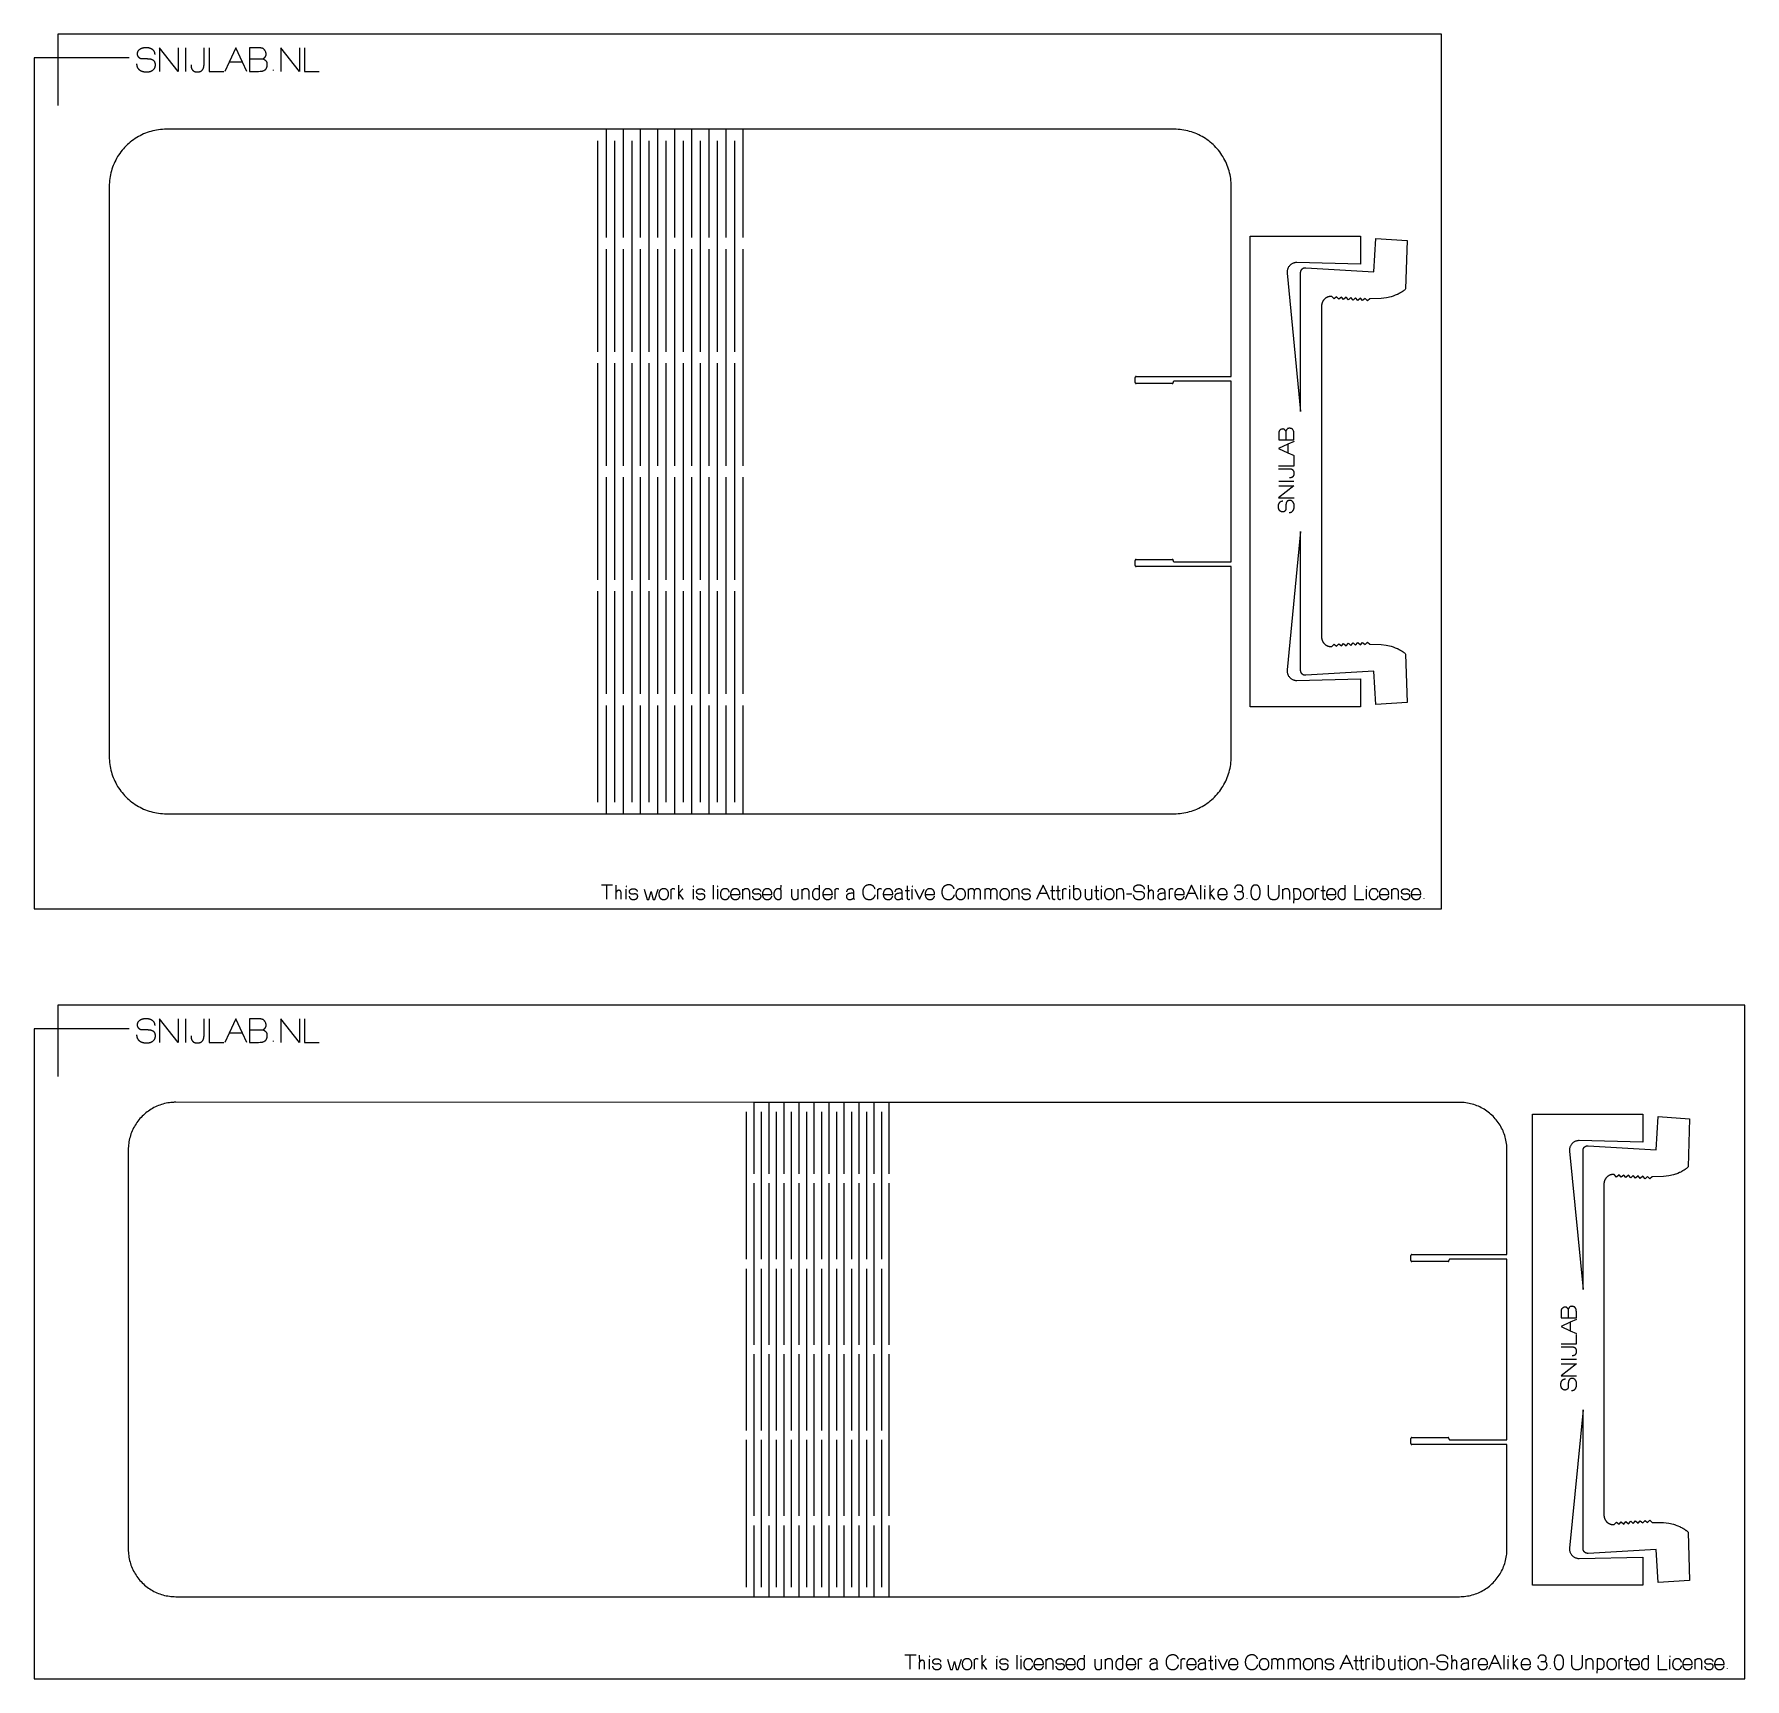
# Model space of a CAD drawing. Extents: x -180 to 180, y -173 to 173.
import ezdxf

# ---------------------------------------------------------------- set-up
doc = ezdxf.new("R2010")
doc.units = 0
doc.header["$MEASUREMENT"] = 0
doc.layers.get('0').update_dxf_attribs({"linetype": 'CONTINUOUS'})

msp = doc.modelspace()

# ---------------------------------------------------------------- linework, layer by layer
for p, q in [((116.09, 173), (-174.91, 173)), ((-174.91, 173), (-174.91, 158)), ((116.09, -11), (116.09, 173)), ((-158.16, 169.11), (-158.15, 169.15)), ((-158.16, 169.08), (-158.16, 169.11)), ((-158.15, 169.15), (-158.14, 169.19)), ((-158.14, 169.19), (-158.13, 169.23)), ((-158.13, 169.23), (-158.12, 169.26)), ((-158.12, 169.26), (-158.11, 169.3)), ((-158.11, 169.3), (-158.09, 169.33)), ((-158.09, 169.33), (-158.08, 169.37)), ((-158.08, 169.37), (-158.06, 169.4)), ((-158.06, 169.4), (-158.05, 169.43)), ((-158.05, 169.43), (-158.03, 169.46)), ((-158.03, 169.46), (-158.01, 169.5)), ((-158.01, 169.5), (-157.99, 169.53)), ((-157.99, 169.53), (-157.97, 169.56)), ((-157.97, 169.56), (-157.95, 169.59)), ((-157.95, 169.59), (-157.93, 169.62)), ((-157.93, 169.62), (-157.9, 169.65)), ((-157.9, 169.65), (-157.88, 169.68)), ((-157.88, 169.68), (-157.85, 169.7)), ((-157.85, 169.7), (-157.82, 169.73)), ((-157.82, 169.73), (-157.79, 169.76)), ((-157.79, 169.76), (-157.77, 169.78)), ((-157.77, 169.78), (-157.73, 169.81)), ((-157.73, 169.81), (-157.7, 169.83)), ((-157.7, 169.83), (-157.67, 169.86)), ((-157.67, 169.86), (-157.64, 169.88)), ((-157.64, 169.88), (-157.6, 169.9)), ((-157.6, 169.9), (-157.57, 169.92)), ((-157.57, 169.92), (-157.54, 169.94)), ((-157.54, 169.94), (-157.51, 169.96)), ((-157.51, 169.96), (-157.48, 169.98)), ((-157.48, 169.98), (-157.45, 169.99)), ((-157.45, 169.99), (-157.41, 170.01)), ((-157.41, 170.01), (-157.38, 170.03)), ((-157.38, 170.03), (-157.35, 170.04)), ((-157.35, 170.04), (-157.31, 170.06)), ((-157.31, 170.06), (-157.28, 170.07)), ((-157.28, 170.07), (-157.24, 170.08)), ((-157.24, 170.08), (-157.21, 170.09)), ((-157.21, 170.09), (-157.17, 170.11)), ((-157.17, 170.11), (-157.13, 170.12)), ((-157.13, 170.12), (-157.1, 170.13)), ((-157.1, 170.13), (-157.06, 170.14)), ((-157.06, 170.14), (-157.02, 170.15)), ((-157.02, 170.15), (-156.98, 170.16)), ((-156.98, 170.16), (-156.95, 170.16)), ((-156.95, 170.16), (-156.89, 170.18)), ((-156.89, 170.18), (-156.85, 170.18)), ((-156.85, 170.18), (-156.81, 170.19)), ((-156.81, 170.19), (-156.77, 170.19)), ((-156.77, 170.19), (-156.73, 170.2)), ((-156.73, 170.2), (-156.69, 170.2)), ((-156.69, 170.2), (-156.64, 170.21)), ((-156.64, 170.21), (-156.6, 170.21)), ((-156.6, 170.21), (-156.56, 170.21)), ((-156.56, 170.21), (-156.52, 170.21)), ((-156.52, 170.21), (-156.47, 170.21)), ((-156.47, 170.21), (-156.43, 170.21)), ((-156.43, 170.21), (-156.38, 170.21)), ((-156.38, 170.21), (-156.33, 170.21)), ((-156.33, 170.21), (-156.28, 170.21)), ((-156.28, 170.21), (-156.23, 170.21)), ((-156.23, 170.21), (-156.19, 170.2)), ((-156.19, 170.2), (-156.14, 170.2)), ((-156.14, 170.2), (-156.1, 170.2)), ((-156.1, 170.2), (-156.05, 170.19)), ((-156.05, 170.19), (-156.01, 170.19)), ((-156.01, 170.19), (-155.96, 170.18)), ((-155.96, 170.18), (-155.92, 170.17)), ((-155.92, 170.17), (-155.88, 170.17)), ((-155.88, 170.17), (-155.83, 170.16)), ((-155.83, 170.16), (-155.79, 170.15)), ((-155.79, 170.15), (-155.75, 170.14)), ((-155.75, 170.14), (-155.71, 170.13)), ((-155.71, 170.13), (-155.67, 170.12)), ((-155.67, 170.12), (-155.63, 170.11)), ((-155.63, 170.11), (-155.59, 170.09)), ((-155.59, 170.09), (-155.55, 170.08)), ((-155.55, 170.08), (-155.52, 170.07)), ((-155.52, 170.07), (-155.48, 170.05)), ((-155.48, 170.05), (-155.44, 170.04)), ((-155.44, 170.04), (-155.41, 170.02)), ((-155.41, 170.02), (-155.37, 170.01)), ((-155.37, 170.01), (-155.34, 169.99)), ((-155.34, 169.99), (-155.31, 169.97)), ((-155.31, 169.97), (-155.27, 169.96)), ((-155.27, 169.96), (-155.24, 169.94)), ((-155.24, 169.94), (-155.21, 169.92)), ((-155.21, 169.92), (-155.18, 169.9)), ((-155.18, 169.9), (-155.15, 169.88)), ((-155.15, 169.88), (-155.11, 169.85)), ((-155.11, 169.85), (-155.08, 169.83)), ((-155.08, 169.83), (-155.05, 169.8)), ((-155.05, 169.8), (-155.02, 169.77)), ((-155.02, 169.77), (-154.99, 169.75)), ((-154.99, 169.75), (-154.96, 169.72)), ((-154.96, 169.72), (-154.93, 169.69)), ((-154.93, 169.69), (-154.9, 169.66)), ((-154.9, 169.66), (-154.88, 169.63)), ((-154.88, 169.63), (-154.85, 169.6)), ((-154.85, 169.6), (-154.83, 169.57)), ((-154.83, 169.57), (-154.8, 169.53)), ((-154.8, 169.53), (-154.78, 169.5)), ((-154.78, 169.5), (-154.76, 169.47)), ((-154.76, 169.47), (-154.74, 169.43)), ((-154.74, 169.43), (-154.72, 169.4)), ((-154.72, 169.4), (-154.7, 169.36)), ((-154.7, 169.36), (-154.69, 169.32)), ((-154.69, 169.32), (-154.67, 169.29)), ((-154.67, 169.29), (-154.66, 169.25)), ((-154.66, 169.25), (-154.64, 169.21)), ((-154.64, 169.21), (-154.63, 169.17)), ((-154.63, 169.17), (-154.62, 169.13)), ((-154.62, 169.13), (-154.61, 169.08)), ((-149.61, 165.15), (-153.52, 170.15)), ((-153.52, 170.15), (-153.52, 165.12)), ((-149.61, 170.13), (-149.61, 165.15)), ((-148.1, 170.12), (-148.11, 165.15)), ((-144.18, 166.69), (-144.18, 170.15)), ((-143.13, 170.15), (-143.13, 165.12)), ((-137.52, 170.15), (-138.87, 167.14)), ((-136.09, 167.14), (-137.52, 170.15)), ((-132.61, 170.12), (-134.64, 170.12)), ((-134.64, 170.12), (-134.64, 165.15)), ((-132.56, 170.12), (-132.61, 170.12)), ((-132.5, 170.12), (-132.56, 170.12)), ((-132.45, 170.11), (-132.5, 170.12)), ((-132.4, 170.11), (-132.45, 170.11)), ((-132.36, 170.11), (-132.4, 170.11)), ((-132.31, 170.11), (-132.36, 170.11)), ((-132.27, 170.1), (-132.31, 170.11)), ((-132.23, 170.1), (-132.27, 170.1)), ((-132.19, 170.09), (-132.23, 170.1)), ((-132.15, 170.09), (-132.19, 170.09)), ((-132.11, 170.08), (-132.15, 170.09)), ((-132.08, 170.07), (-132.11, 170.08)), ((-132.04, 170.07), (-132.08, 170.07)), ((-132.01, 170.06), (-132.04, 170.07)), ((-131.98, 170.05), (-132.01, 170.06)), ((-131.91, 170.03), (-131.98, 170.05)), ((-131.85, 170), (-131.91, 170.03)), ((-131.82, 169.99), (-131.85, 170)), ((-131.8, 169.99), (-131.82, 169.99)), ((-131.76, 169.97), (-131.8, 169.99)), ((-131.68, 169.9), (-131.76, 169.97)), ((-131.62, 169.83), (-131.68, 169.9)), ((-131.55, 169.77), (-131.62, 169.83)), ((-131.5, 169.71), (-131.55, 169.77)), ((-131.47, 169.68), (-131.5, 169.71)), ((-131.45, 169.65), (-131.47, 169.68)), ((-131.42, 169.62), (-131.45, 169.65)), ((-131.4, 169.6), (-131.42, 169.62)), ((-131.38, 169.57), (-131.4, 169.6)), ((-131.36, 169.55), (-131.38, 169.57)), ((-131.34, 169.52), (-131.36, 169.55)), ((-131.32, 169.5), (-131.34, 169.52)), ((-131.21, 169.24), (-131.32, 169.5)), ((-131.2, 169.22), (-131.21, 169.24)), ((-131.19, 169.19), (-131.2, 169.22)), ((-131.18, 169.17), (-131.19, 169.19)), ((-131.17, 169.14), (-131.18, 169.17)), ((-131.17, 169.12), (-131.17, 169.14)), ((-131.16, 169.09), (-131.17, 169.12)), ((-124.12, 165.15), (-128.03, 170.15)), ((-128.03, 170.15), (-128.03, 165.12)), ((-124.12, 170.13), (-124.12, 165.15)), ((-123.06, 170.15), (-123.06, 165.12)), ((-159.91, 168), (-179.91, 168)), ((-179.91, 168), (-179.91, -11)), ((-158.37, 166.75), (-158.37, 166.72)), ((-158.37, 166.72), (-158.37, 166.69)), ((-158.37, 166.69), (-158.36, 166.67)), ((-158.36, 166.67), (-158.36, 166.64)), ((-158.36, 166.64), (-158.36, 166.61)), ((-158.36, 166.61), (-158.36, 166.59)), ((-158.36, 166.59), (-158.36, 166.56)), ((-158.36, 166.56), (-158.35, 166.54)), ((-158.35, 166.54), (-158.35, 166.51)), ((-158.35, 166.51), (-158.34, 166.46)), ((-158.34, 166.46), (-158.33, 166.41)), ((-158.33, 166.41), (-158.32, 166.37)), ((-158.32, 166.37), (-158.31, 166.32)), ((-158.31, 166.32), (-158.3, 166.27)), ((-158.3, 166.27), (-158.29, 166.23)), ((-158.29, 166.23), (-158.27, 166.18)), ((-158.27, 166.18), (-158.26, 166.14)), ((-158.26, 166.14), (-158.24, 166.09)), ((-158.24, 166.09), (-158.22, 166.05)), ((-158.22, 166.05), (-158.2, 166.01)), ((-158.2, 166.01), (-158.18, 165.97)), ((-158.18, 168.92), (-158.17, 168.96)), ((-158.18, 168.88), (-158.18, 168.92)), ((-158.18, 168.83), (-158.18, 168.88)), ((-158.18, 168.79), (-158.18, 168.83)), ((-158.17, 168.76), (-158.18, 168.79)), ((-158.18, 165.97), (-158.16, 165.93)), ((-158.17, 169.04), (-158.16, 169.08)), ((-158.17, 169), (-158.17, 169.04)), ((-158.17, 168.96), (-158.17, 169)), ((-158.17, 168.72), (-158.17, 168.76)), ((-158.16, 168.68), (-158.17, 168.72)), ((-158.16, 168.65), (-158.16, 168.68)), ((-158.15, 168.61), (-158.16, 168.65)), ((-158.16, 165.93), (-158.13, 165.89)), ((-158.14, 168.58), (-158.15, 168.61)), ((-158.13, 168.54), (-158.14, 168.58)), ((-158.12, 168.51), (-158.13, 168.54)), ((-158.13, 165.89), (-158.11, 165.85)), ((-158.11, 168.47), (-158.12, 168.51)), ((-158.1, 168.44), (-158.11, 168.47)), ((-158.11, 165.85), (-158.08, 165.82)), ((-158.08, 168.41), (-158.1, 168.44)), ((-158.07, 168.37), (-158.08, 168.41)), ((-158.08, 165.82), (-158.06, 165.78)), ((-158.05, 168.34), (-158.07, 168.37)), ((-158.06, 165.78), (-158.03, 165.74)), ((-158.03, 168.31), (-158.05, 168.34)), ((-158.01, 168.28), (-158.03, 168.31)), ((-158.03, 165.74), (-158, 165.71)), ((-157.99, 168.24), (-158.01, 168.28)), ((-158, 165.71), (-157.97, 165.67)), ((-157.98, 168.22), (-157.99, 168.24)), ((-157.96, 168.2), (-157.98, 168.22)), ((-157.97, 165.67), (-157.94, 165.64)), ((-157.94, 168.18), (-157.96, 168.2)), ((-157.93, 168.16), (-157.94, 168.18)), ((-157.94, 165.64), (-157.91, 165.61)), ((-157.91, 168.14), (-157.93, 168.16)), ((-157.89, 168.12), (-157.91, 168.14)), ((-157.91, 165.61), (-157.87, 165.58)), ((-157.88, 168.1), (-157.89, 168.12)), ((-157.86, 168.08), (-157.88, 168.1)), ((-157.87, 165.58), (-157.84, 165.55)), ((-157.84, 168.06), (-157.86, 168.08)), ((-157.82, 168.04), (-157.84, 168.06)), ((-157.84, 165.55), (-157.8, 165.52)), ((-157.8, 168.02), (-157.82, 168.04)), ((-157.78, 168.01), (-157.8, 168.02)), ((-157.8, 165.52), (-157.76, 165.49)), ((-157.76, 167.99), (-157.78, 168.01)), ((-157.74, 167.97), (-157.76, 167.99)), ((-157.72, 167.96), (-157.74, 167.97)), ((-157.69, 167.94), (-157.72, 167.96)), ((-157.66, 167.92), (-157.69, 167.94)), ((-157.63, 167.9), (-157.66, 167.92)), ((-157.59, 167.88), (-157.63, 167.9)), ((-157.56, 167.86), (-157.59, 167.88)), ((-157.53, 167.85), (-157.56, 167.86)), ((-157.49, 167.84), (-157.53, 167.85)), ((-157.46, 167.83), (-157.49, 167.84)), ((-157.42, 167.82), (-157.46, 167.83)), ((-157.39, 167.81), (-157.42, 167.82)), ((-157.35, 167.8), (-157.39, 167.81)), ((-157.31, 167.8), (-157.35, 167.8)), ((-157.28, 167.79), (-157.31, 167.8)), ((-157.24, 167.79), (-157.28, 167.79)), ((-157.21, 167.79), (-157.24, 167.79)), ((-156.16, 167.79), (-157.21, 167.79)), ((-156.06, 167.79), (-156.16, 167.79)), ((-156.01, 167.78), (-156.06, 167.79)), ((-155.96, 167.78), (-156.01, 167.78)), ((-155.92, 167.78), (-155.96, 167.78)), ((-155.87, 167.78), (-155.92, 167.78)), ((-155.82, 167.77), (-155.87, 167.78)), ((-155.78, 167.77), (-155.82, 167.77)), ((-155.74, 167.76), (-155.78, 167.77)), ((-155.69, 167.76), (-155.74, 167.76)), ((-155.65, 167.75), (-155.69, 167.76)), ((-155.61, 167.75), (-155.65, 167.75)), ((-155.57, 167.74), (-155.61, 167.75)), ((-155.53, 167.74), (-155.57, 167.74)), ((-155.49, 167.73), (-155.53, 167.74)), ((-155.45, 167.72), (-155.49, 167.73)), ((-155.41, 167.72), (-155.45, 167.72)), ((-155.38, 167.71), (-155.41, 167.72)), ((-155.34, 167.7), (-155.38, 167.71)), ((-155.31, 167.69), (-155.34, 167.7)), ((-155.27, 167.68), (-155.31, 167.69)), ((-155.24, 167.67), (-155.27, 167.68)), ((-155.21, 167.66), (-155.24, 167.67)), ((-155.17, 167.65), (-155.21, 167.66)), ((-155.14, 167.64), (-155.17, 167.65)), ((-155.11, 167.63), (-155.14, 167.64)), ((-155.08, 167.62), (-155.11, 167.63)), ((-155.06, 167.61), (-155.08, 167.62)), ((-155.03, 167.59), (-155.06, 167.61)), ((-155, 167.58), (-155.03, 167.59)), ((-154.97, 167.56), (-155, 167.58)), ((-154.93, 167.54), (-154.97, 167.56)), ((-154.9, 167.52), (-154.93, 167.54)), ((-154.86, 167.5), (-154.9, 167.52)), ((-154.89, 165.51), (-154.86, 165.53)), ((-154.84, 167.49), (-154.86, 167.5)), ((-154.86, 165.53), (-154.82, 165.56)), ((-154.82, 167.47), (-154.84, 167.49)), ((-154.79, 167.45), (-154.82, 167.47)), ((-154.82, 165.56), (-154.79, 165.59)), ((-154.77, 167.43), (-154.79, 167.45)), ((-154.79, 165.59), (-154.77, 165.62)), ((-154.75, 167.41), (-154.77, 167.43)), ((-154.77, 165.62), (-154.74, 165.65)), ((-154.73, 167.4), (-154.75, 167.41)), ((-154.74, 165.65), (-154.71, 165.68)), ((-154.71, 167.38), (-154.73, 167.4)), ((-154.69, 167.36), (-154.71, 167.38)), ((-154.71, 165.68), (-154.69, 165.71)), ((-154.67, 167.34), (-154.69, 167.36)), ((-154.69, 165.71), (-154.66, 165.74)), ((-154.65, 167.32), (-154.67, 167.34)), ((-154.66, 165.74), (-154.64, 165.78)), ((-154.64, 167.29), (-154.65, 167.32)), ((-154.62, 167.27), (-154.64, 167.29)), ((-154.64, 165.78), (-154.62, 165.81)), ((-154.6, 167.25), (-154.62, 167.27)), ((-154.62, 165.81), (-154.59, 165.84)), ((-154.61, 169.08), (-154.6, 169.04)), ((-154.6, 169.04), (-154.59, 169)), ((-154.59, 167.23), (-154.6, 167.25)), ((-154.59, 169), (-154.58, 168.96)), ((-154.57, 167.2), (-154.59, 167.23)), ((-154.59, 165.84), (-154.58, 165.88)), ((-154.58, 168.96), (-154.58, 168.91)), ((-154.58, 168.91), (-154.57, 168.87)), ((-154.58, 165.88), (-154.56, 165.91)), ((-154.57, 168.87), (-154.57, 168.82)), ((-154.57, 168.82), (-154.56, 168.77)), ((-154.56, 167.18), (-154.57, 167.2)), ((-154.56, 168.77), (-154.56, 168.72)), ((-154.55, 167.16), (-154.56, 167.18)), ((-154.56, 165.91), (-154.54, 165.95)), ((-154.53, 167.13), (-154.55, 167.16)), ((-154.54, 165.95), (-154.52, 165.99)), ((-154.52, 167.11), (-154.53, 167.13)), ((-154.51, 167.08), (-154.52, 167.11)), ((-154.52, 165.99), (-154.51, 166.02)), ((-154.5, 167.05), (-154.51, 167.08)), ((-154.51, 166.02), (-154.49, 166.06)), ((-154.49, 167.03), (-154.5, 167.05)), ((-154.48, 167), (-154.49, 167.03)), ((-154.49, 166.06), (-154.48, 166.1)), ((-154.47, 166.97), (-154.48, 167)), ((-154.48, 166.1), (-154.47, 166.14)), ((-154.46, 166.94), (-154.47, 166.97)), ((-154.47, 166.14), (-154.46, 166.18)), ((-154.45, 166.9), (-154.46, 166.94)), ((-154.46, 166.18), (-154.45, 166.22)), ((-154.44, 166.86), (-154.45, 166.9)), ((-154.45, 166.22), (-154.44, 166.26)), ((-154.43, 166.82), (-154.44, 166.86)), ((-154.44, 166.26), (-154.43, 166.3)), ((-154.43, 166.78), (-154.43, 166.82)), ((-154.42, 166.73), (-154.43, 166.78)), ((-154.43, 166.34), (-154.42, 166.38)), ((-154.43, 166.3), (-154.43, 166.34)), ((-154.42, 166.69), (-154.42, 166.73)), ((-154.41, 166.65), (-154.42, 166.69)), ((-154.42, 166.43), (-154.41, 166.47)), ((-154.42, 166.38), (-154.42, 166.43)), ((-154.41, 166.6), (-154.41, 166.65)), ((-154.41, 166.56), (-154.41, 166.6)), ((-154.41, 166.51), (-154.41, 166.56)), ((-154.41, 166.47), (-154.41, 166.51)), ((-146.91, 166.57), (-146.91, 166.52)), ((-146.91, 166.52), (-146.91, 166.47)), ((-146.91, 166.47), (-146.91, 166.43)), ((-146.91, 166.43), (-146.91, 166.38)), ((-146.91, 166.38), (-146.91, 166.34)), ((-146.91, 166.34), (-146.91, 166.3)), ((-146.91, 166.3), (-146.9, 166.26)), ((-146.9, 166.26), (-146.9, 166.21)), ((-146.9, 166.21), (-146.89, 166.17)), ((-146.89, 166.17), (-146.89, 166.13)), ((-146.89, 166.13), (-146.88, 166.09)), ((-146.88, 166.09), (-146.87, 166.06)), ((-146.87, 166.06), (-146.87, 166.02)), ((-146.87, 166.02), (-146.86, 165.98)), ((-146.86, 165.98), (-146.85, 165.94)), ((-146.85, 165.94), (-146.84, 165.91)), ((-146.84, 165.91), (-146.83, 165.87)), ((-146.83, 165.87), (-146.82, 165.84)), ((-146.82, 165.84), (-146.81, 165.81)), ((-146.81, 165.81), (-146.79, 165.77)), ((-146.79, 165.77), (-146.78, 165.74)), ((-146.78, 165.74), (-146.77, 165.71)), ((-146.77, 165.71), (-146.75, 165.68)), ((-146.75, 165.68), (-146.74, 165.65)), ((-146.74, 165.65), (-146.72, 165.62)), ((-146.72, 165.62), (-146.71, 165.59)), ((-146.71, 165.59), (-146.69, 165.56)), ((-146.69, 165.56), (-146.67, 165.54)), ((-146.67, 165.54), (-146.65, 165.51)), ((-144.51, 165.51), (-144.49, 165.54)), ((-144.49, 165.54), (-144.47, 165.56)), ((-144.47, 165.56), (-144.45, 165.59)), ((-144.45, 165.59), (-144.43, 165.62)), ((-144.43, 165.62), (-144.41, 165.65)), ((-144.41, 165.65), (-144.39, 165.69)), ((-144.39, 165.69), (-144.38, 165.72)), ((-144.38, 165.72), (-144.36, 165.75)), ((-144.36, 165.75), (-144.35, 165.78)), ((-144.35, 165.78), (-144.33, 165.82)), ((-144.33, 165.82), (-144.32, 165.86)), ((-144.32, 165.86), (-144.3, 165.89)), ((-144.3, 165.89), (-144.29, 165.93)), ((-144.29, 165.93), (-144.28, 165.97)), ((-144.28, 165.97), (-144.27, 166.01)), ((-144.27, 166.01), (-144.26, 166.05)), ((-144.26, 166.05), (-144.25, 166.09)), ((-144.25, 166.09), (-144.24, 166.13)), ((-144.24, 166.13), (-144.23, 166.17)), ((-144.23, 166.17), (-144.22, 166.21)), ((-144.22, 166.21), (-144.21, 166.26)), ((-144.21, 166.3), (-144.2, 166.35)), ((-144.21, 166.26), (-144.21, 166.3)), ((-144.2, 166.39), (-144.19, 166.44)), ((-144.2, 166.35), (-144.2, 166.39)), ((-144.19, 166.54), (-144.18, 166.59)), ((-144.19, 166.49), (-144.19, 166.54)), ((-144.19, 166.44), (-144.19, 166.49)), ((-144.18, 166.64), (-144.18, 166.69)), ((-144.18, 166.59), (-144.18, 166.64)), ((-138.87, 167.14), (-139.79, 165.12)), ((-136.09, 167.14), (-138.87, 167.14)), ((-135.16, 165.12), (-136.09, 167.14)), ((-134.61, 167.8), (-131.82, 167.8)), ((-131.82, 167.8), (-131.79, 167.82)), ((-131.74, 167.76), (-131.82, 167.8)), ((-131.79, 167.82), (-131.75, 167.85)), ((-131.75, 167.85), (-131.71, 167.87)), ((-131.66, 167.72), (-131.74, 167.76)), ((-131.71, 167.87), (-131.68, 167.89)), ((-131.68, 167.89), (-131.64, 167.92)), ((-131.62, 167.69), (-131.66, 167.72)), ((-131.64, 167.92), (-131.61, 167.94)), ((-131.59, 167.67), (-131.62, 167.69)), ((-131.61, 167.94), (-131.58, 167.97)), ((-131.55, 167.65), (-131.59, 167.67)), ((-131.58, 167.97), (-131.54, 167.99)), ((-131.52, 167.63), (-131.55, 167.65)), ((-131.54, 167.99), (-131.51, 168.02)), ((-131.48, 167.61), (-131.52, 167.63)), ((-131.51, 168.02), (-131.48, 168.05)), ((-131.48, 168.05), (-131.45, 168.08)), ((-131.45, 167.59), (-131.48, 167.61)), ((-131.45, 168.08), (-131.42, 168.11)), ((-131.42, 167.57), (-131.45, 167.59)), ((-131.42, 168.11), (-131.39, 168.14)), ((-131.39, 167.55), (-131.42, 167.57)), ((-131.39, 168.14), (-131.36, 168.18)), ((-131.36, 167.53), (-131.39, 167.55)), ((-131.36, 168.18), (-131.33, 168.21)), ((-131.33, 167.51), (-131.36, 167.53)), ((-131.34, 165.51), (-131.31, 165.53)), ((-131.33, 168.21), (-131.3, 168.24)), ((-131.31, 167.49), (-131.33, 167.51)), ((-131.28, 167.47), (-131.31, 167.49)), ((-131.31, 165.53), (-131.29, 165.54)), ((-131.3, 168.24), (-131.28, 168.27)), ((-131.29, 165.54), (-131.26, 165.56)), ((-131.28, 168.27), (-131.27, 168.29)), ((-131.13, 167.35), (-131.28, 167.47)), ((-131.27, 168.29), (-131.25, 168.31)), ((-131.26, 165.56), (-131.24, 165.58)), ((-131.25, 168.31), (-131.24, 168.33)), ((-131.24, 168.33), (-131.23, 168.35)), ((-131.24, 165.58), (-131.22, 165.6)), ((-131.23, 168.35), (-131.21, 168.37)), ((-131.22, 165.6), (-131.2, 165.62)), ((-131.21, 168.37), (-131.2, 168.4)), ((-131.2, 168.4), (-131.18, 168.43)), ((-131.2, 165.62), (-131.18, 165.64)), ((-131.18, 168.43), (-131.17, 168.46)), ((-131.18, 165.64), (-131.16, 165.66)), ((-131.17, 168.46), (-131.16, 168.49)), ((-131.15, 169.07), (-131.16, 169.09)), ((-131.16, 168.49), (-131.15, 168.52)), ((-131.16, 165.66), (-131.14, 165.68)), ((-131.15, 169.04), (-131.15, 169.07)), ((-131.14, 169.01), (-131.15, 169.04)), ((-131.15, 168.52), (-131.14, 168.56)), ((-131.14, 168.97), (-131.14, 169.01)), ((-131.13, 168.93), (-131.14, 168.97)), ((-131.14, 168.56), (-131.13, 168.59)), ((-131.14, 165.68), (-131.13, 165.7)), ((-131.13, 168.89), (-131.13, 168.93)), ((-131.13, 168.86), (-131.13, 168.89)), ((-131.13, 168.83), (-131.13, 168.86)), ((-131.12, 168.8), (-131.13, 168.83)), ((-131.13, 168.62), (-131.12, 168.65)), ((-131.13, 168.59), (-131.13, 168.62)), ((-131.03, 167.26), (-131.13, 167.35)), ((-131.13, 165.7), (-131.11, 165.72)), ((-131.12, 168.77), (-131.12, 168.8)), ((-131.12, 168.74), (-131.12, 168.77)), ((-131.12, 168.71), (-131.12, 168.74)), ((-131.12, 168.68), (-131.12, 168.71)), ((-131.12, 168.65), (-131.12, 168.68)), ((-131.11, 165.72), (-131.1, 165.75)), ((-131.1, 165.75), (-131.09, 165.77)), ((-131.09, 165.77), (-131.07, 165.8)), ((-131.07, 165.8), (-131.06, 165.82)), ((-131.06, 165.85), (-131.05, 165.87)), ((-131.06, 165.82), (-131.06, 165.85)), ((-131.05, 165.87), (-131.04, 165.9)), ((-131.04, 165.93), (-131.03, 165.95)), ((-131.04, 165.9), (-131.04, 165.93)), ((-131.01, 167.24), (-131.03, 167.26)), ((-131.03, 165.95), (-131.01, 165.98)), ((-130.99, 167.21), (-131.01, 167.24)), ((-131.01, 165.98), (-131, 166)), ((-131, 166), (-130.99, 166.02)), ((-130.98, 167.18), (-130.99, 167.21)), ((-130.99, 166.02), (-130.98, 166.05)), ((-130.97, 167.16), (-130.98, 167.18)), ((-130.98, 166.05), (-130.97, 166.08)), ((-130.96, 167.13), (-130.97, 167.16)), ((-130.97, 166.08), (-130.96, 166.1)), ((-130.95, 167.11), (-130.96, 167.13)), ((-130.96, 166.1), (-130.95, 166.13)), ((-130.94, 167.08), (-130.95, 167.11)), ((-130.95, 166.13), (-130.94, 166.16)), ((-130.94, 167.05), (-130.94, 167.08)), ((-130.93, 167.02), (-130.94, 167.05)), ((-130.94, 166.16), (-130.93, 166.19)), ((-130.92, 166.99), (-130.93, 167.02)), ((-130.93, 166.19), (-130.92, 166.22)), ((-130.91, 166.95), (-130.92, 166.99)), ((-130.92, 166.26), (-130.91, 166.3)), ((-130.92, 166.22), (-130.92, 166.26)), ((-130.91, 166.9), (-130.91, 166.95)), ((-130.9, 166.85), (-130.91, 166.9)), ((-130.91, 166.3), (-130.9, 166.35)), ((-130.9, 166.8), (-130.9, 166.85)), ((-130.89, 166.78), (-130.9, 166.8)), ((-130.9, 166.39), (-130.89, 166.44)), ((-130.9, 166.35), (-130.9, 166.39)), ((-130.89, 166.75), (-130.89, 166.78)), ((-130.89, 166.73), (-130.89, 166.75)), ((-130.89, 166.7), (-130.89, 166.73)), ((-130.89, 166.67), (-130.89, 166.7)), ((-130.89, 166.64), (-130.89, 166.67)), ((-130.89, 166.62), (-130.89, 166.64)), ((-130.89, 166.59), (-130.89, 166.62)), ((-130.89, 166.54), (-130.89, 166.59)), ((-130.89, 166.49), (-130.89, 166.54)), ((-130.89, 166.44), (-130.89, 166.49)), ((-129.58, 165.39), (-129.58, 165.52)), ((-157.76, 165.49), (-157.72, 165.46)), ((-157.72, 165.46), (-157.69, 165.43)), ((-157.69, 165.43), (-157.65, 165.41)), ((-157.65, 165.41), (-157.61, 165.39)), ((-157.61, 165.39), (-157.58, 165.37)), ((-157.58, 165.37), (-157.54, 165.35)), ((-157.54, 165.35), (-157.5, 165.32)), ((-157.5, 165.32), (-157.46, 165.31)), ((-157.46, 165.31), (-157.42, 165.29)), ((-157.42, 165.29), (-157.38, 165.27)), ((-157.38, 165.27), (-157.34, 165.25)), ((-157.34, 165.25), (-157.3, 165.23)), ((-157.3, 165.23), (-157.26, 165.22)), ((-157.26, 165.22), (-157.22, 165.2)), ((-157.22, 165.2), (-157.17, 165.19)), ((-157.17, 165.19), (-157.13, 165.18)), ((-157.13, 165.18), (-157.08, 165.16)), ((-157.08, 165.16), (-157.04, 165.15)), ((-157.04, 165.15), (-156.99, 165.14)), ((-156.99, 165.14), (-156.95, 165.13)), ((-156.95, 165.13), (-156.9, 165.12)), ((-156.9, 165.12), (-156.83, 165.11)), ((-156.83, 165.11), (-156.78, 165.1)), ((-156.78, 165.1), (-156.73, 165.09)), ((-156.73, 165.09), (-156.68, 165.09)), ((-156.68, 165.09), (-156.63, 165.08)), ((-156.63, 165.08), (-156.57, 165.07)), ((-156.57, 165.07), (-156.52, 165.07)), ((-156.52, 165.07), (-156.47, 165.07)), ((-156.47, 165.07), (-156.41, 165.06)), ((-156.41, 165.06), (-156.36, 165.06)), ((-156.36, 165.06), (-156.3, 165.06)), ((-156.3, 165.06), (-156.25, 165.06)), ((-156.25, 165.06), (-156.2, 165.06)), ((-156.2, 165.06), (-156.16, 165.06)), ((-156.16, 165.06), (-156.11, 165.06)), ((-156.11, 165.06), (-156.07, 165.07)), ((-156.07, 165.07), (-156.02, 165.07)), ((-156.02, 165.07), (-155.98, 165.07)), ((-155.98, 165.07), (-155.93, 165.08)), ((-155.93, 165.08), (-155.89, 165.08)), ((-155.89, 165.08), (-155.85, 165.09)), ((-155.85, 165.09), (-155.81, 165.1)), ((-155.81, 165.1), (-155.76, 165.1)), ((-155.76, 165.1), (-155.72, 165.11)), ((-155.72, 165.11), (-155.68, 165.12)), ((-155.68, 165.12), (-155.64, 165.13)), ((-155.64, 165.13), (-155.6, 165.14)), ((-155.6, 165.14), (-155.56, 165.15)), ((-155.56, 165.15), (-155.52, 165.16)), ((-155.52, 165.16), (-155.48, 165.18)), ((-155.48, 165.18), (-155.45, 165.19)), ((-155.45, 165.19), (-155.41, 165.2)), ((-155.41, 165.2), (-155.37, 165.22)), ((-155.37, 165.22), (-155.33, 165.23)), ((-155.33, 165.23), (-155.3, 165.25)), ((-155.3, 165.25), (-155.26, 165.27)), ((-155.26, 165.27), (-155.23, 165.28)), ((-155.23, 165.28), (-155.19, 165.3)), ((-155.19, 165.3), (-155.16, 165.32)), ((-155.16, 165.32), (-155.12, 165.34)), ((-155.12, 165.34), (-155.09, 165.36)), ((-155.09, 165.36), (-155.06, 165.38)), ((-155.06, 165.38), (-155.02, 165.4)), ((-155.02, 165.4), (-154.99, 165.43)), ((-154.99, 165.43), (-154.96, 165.45)), ((-154.96, 165.45), (-154.92, 165.48)), ((-154.92, 165.48), (-154.89, 165.51)), ((-146.65, 165.51), (-146.63, 165.49)), ((-146.63, 165.49), (-146.61, 165.46)), ((-146.61, 165.46), (-146.59, 165.44)), ((-146.59, 165.44), (-146.57, 165.41)), ((-146.57, 165.41), (-146.55, 165.39)), ((-146.55, 165.39), (-146.53, 165.37)), ((-146.53, 165.37), (-146.5, 165.35)), ((-146.5, 165.35), (-146.48, 165.33)), ((-146.48, 165.33), (-146.46, 165.31)), ((-146.46, 165.31), (-146.43, 165.29)), ((-146.43, 165.29), (-146.4, 165.27)), ((-146.4, 165.27), (-146.38, 165.26)), ((-146.38, 165.26), (-146.35, 165.24)), ((-146.35, 165.24), (-146.32, 165.22)), ((-146.32, 165.22), (-146.29, 165.21)), ((-146.29, 165.21), (-146.26, 165.19)), ((-146.26, 165.19), (-146.23, 165.18)), ((-146.23, 165.18), (-146.2, 165.17)), ((-146.2, 165.17), (-146.17, 165.16)), ((-146.17, 165.16), (-146.14, 165.14)), ((-146.14, 165.14), (-146.11, 165.13)), ((-146.11, 165.13), (-146.07, 165.12)), ((-146.07, 165.12), (-146.04, 165.11)), ((-146.04, 165.11), (-146, 165.11)), ((-146, 165.11), (-145.97, 165.1)), ((-145.97, 165.1), (-145.93, 165.09)), ((-145.93, 165.09), (-145.9, 165.09)), ((-145.9, 165.09), (-145.86, 165.08)), ((-145.86, 165.08), (-145.82, 165.07)), ((-145.82, 165.07), (-145.78, 165.07)), ((-145.78, 165.07), (-145.74, 165.07)), ((-145.74, 165.07), (-145.7, 165.06)), ((-145.7, 165.06), (-145.66, 165.06)), ((-145.66, 165.06), (-145.62, 165.06)), ((-145.62, 165.06), (-145.58, 165.06)), ((-145.58, 165.06), (-145.53, 165.06)), ((-145.53, 165.06), (-145.49, 165.06)), ((-145.49, 165.06), (-145.45, 165.07)), ((-145.45, 165.07), (-145.41, 165.07)), ((-145.41, 165.07), (-145.37, 165.07)), ((-145.37, 165.07), (-145.33, 165.08)), ((-145.33, 165.08), (-145.29, 165.08)), ((-145.29, 165.08), (-145.25, 165.09)), ((-145.25, 165.09), (-145.21, 165.09)), ((-145.21, 165.09), (-145.17, 165.1)), ((-145.17, 165.1), (-145.14, 165.11)), ((-145.14, 165.11), (-145.1, 165.12)), ((-145.1, 165.12), (-145.07, 165.13)), ((-145.07, 165.13), (-145.03, 165.14)), ((-145.03, 165.14), (-145, 165.15)), ((-145, 165.15), (-144.97, 165.17)), ((-144.97, 165.17), (-144.93, 165.18)), ((-144.93, 165.18), (-144.9, 165.19)), ((-144.9, 165.19), (-144.87, 165.21)), ((-144.87, 165.21), (-144.84, 165.23)), ((-144.84, 165.23), (-144.81, 165.24)), ((-144.81, 165.24), (-144.78, 165.26)), ((-144.78, 165.26), (-144.75, 165.28)), ((-144.75, 165.28), (-144.73, 165.3)), ((-144.73, 165.3), (-144.7, 165.32)), ((-144.7, 165.32), (-144.67, 165.34)), ((-144.67, 165.34), (-144.65, 165.36)), ((-144.65, 165.36), (-144.62, 165.38)), ((-144.62, 165.38), (-144.6, 165.41)), ((-144.6, 165.41), (-144.57, 165.43)), ((-144.57, 165.43), (-144.55, 165.46)), ((-144.55, 165.46), (-144.53, 165.48)), ((-144.53, 165.48), (-144.51, 165.51)), ((-143.13, 165.12), (-140.02, 165.12)), ((-134.64, 165.15), (-132.75, 165.15)), ((-132.75, 165.15), (-132.35, 165.19)), ((-132.35, 165.19), (-131.95, 165.23)), ((-131.95, 165.23), (-131.92, 165.24)), ((-131.92, 165.24), (-131.88, 165.26)), ((-131.88, 165.26), (-131.86, 165.27)), ((-131.86, 165.27), (-131.83, 165.28)), ((-131.83, 165.28), (-131.77, 165.31)), ((-131.77, 165.31), (-131.61, 165.38)), ((-131.61, 165.38), (-131.4, 165.48)), ((-131.4, 165.48), (-131.37, 165.49)), ((-131.37, 165.49), (-131.34, 165.51)), ((-123.06, 165.12), (-119.96, 165.12)), ((-158.35, 151.25), (-158.7, 151.03)), ((-158, 151.46), (-158.35, 151.25)), ((-157.64, 151.65), (-158, 151.46)), ((-157.27, 151.84), (-157.64, 151.65)), ((-156.9, 152.01), (-157.27, 151.84)), ((-156.52, 152.16), (-156.9, 152.01)), ((-156.13, 152.31), (-156.52, 152.16)), ((-155.75, 152.44), (-156.13, 152.31)), ((-155.35, 152.56), (-155.75, 152.44)), ((-154.96, 152.66), (-155.35, 152.56)), ((-154.56, 152.75), (-154.96, 152.66)), ((-154.15, 152.83), (-154.56, 152.75)), ((-153.75, 152.89), (-154.15, 152.83)), ((-153.34, 152.94), (-153.75, 152.89)), ((-152.93, 152.97), (-153.34, 152.94)), ((-152.52, 152.99), (-152.93, 152.97)), ((-152.12, 153), (-152.52, 152.99)), ((-59.62, 153), (-152.12, 153)), ((-59.62, 153), (-59.62, 130.2)), ((-56.02, 153), (-59.62, 153)), ((-56.02, 153), (-56.02, 130.2)), ((-52.42, 153), (-56.02, 153)), ((-52.42, 153), (-52.42, 130.2)), ((-48.82, 153), (-52.42, 153)), ((-48.82, 153), (-48.82, 130.2)), ((-45.22, 153), (-48.82, 153)), ((-45.22, 153), (-45.22, 130.2)), ((-41.62, 153), (-45.22, 153)), ((-41.62, 153), (-41.62, 130.2)), ((-38.02, 153), (-41.62, 153)), ((-38.02, 153), (-38.02, 130.2)), ((-34.42, 153), (-38.02, 153)), ((-34.42, 153), (-34.42, 130.2)), ((-30.82, 153), (-34.42, 153)), ((59.88, 153), (-30.82, 153)), ((-30.82, 153), (-30.82, 130.2)), ((60.29, 152.99), (59.88, 153)), ((60.7, 152.97), (60.29, 152.99)), ((61.11, 152.94), (60.7, 152.97)), ((61.52, 152.89), (61.11, 152.94)), ((61.92, 152.83), (61.52, 152.89)), ((62.33, 152.75), (61.92, 152.83)), ((62.73, 152.66), (62.33, 152.75)), ((63.12, 152.56), (62.73, 152.66)), ((63.51, 152.44), (63.12, 152.56)), ((63.9, 152.31), (63.51, 152.44)), ((64.29, 152.16), (63.9, 152.31)), ((64.67, 152.01), (64.29, 152.16)), ((65.04, 151.84), (64.67, 152.01)), ((65.41, 151.65), (65.04, 151.84)), ((65.77, 151.46), (65.41, 151.65)), ((66.12, 151.25), (65.77, 151.46)), ((66.47, 151.03), (66.12, 151.25)), ((-162.15, 147.58), (-162.37, 147.24)), ((-161.92, 147.92), (-162.15, 147.58)), ((-161.68, 148.25), (-161.92, 147.92)), ((-161.42, 148.57), (-161.68, 148.25)), ((-161.16, 148.89), (-161.42, 148.57)), ((-160.89, 149.19), (-161.16, 148.89)), ((-160.6, 149.49), (-160.89, 149.19)), ((-160.31, 149.77), (-160.6, 149.49)), ((-160, 150.04), (-160.31, 149.77)), ((-159.69, 150.31), (-160, 150.04)), ((-159.37, 150.56), (-159.69, 150.31)), ((-159.04, 150.8), (-159.37, 150.56)), ((-158.7, 151.03), (-159.04, 150.8)), ((-61.42, 150.6), (-61.42, 106.2)), ((-57.82, 150.6), (-57.82, 106.2)), ((-54.22, 150.6), (-54.22, 106.2)), ((-50.62, 150.6), (-50.62, 106.2)), ((-47.02, 150.6), (-47.02, 106.2)), ((-43.42, 150.6), (-43.42, 106.2)), ((-39.82, 150.6), (-39.82, 106.2)), ((-36.22, 150.6), (-36.22, 106.2)), ((-32.62, 150.6), (-32.62, 106.2)), ((66.8, 150.8), (66.47, 151.03)), ((67.14, 150.56), (66.8, 150.8)), ((67.46, 150.31), (67.14, 150.56)), ((67.77, 150.04), (67.46, 150.31)), ((68.08, 149.77), (67.77, 150.04)), ((68.37, 149.49), (68.08, 149.77)), ((68.65, 149.19), (68.37, 149.49)), ((68.93, 148.89), (68.65, 149.19)), ((69.19, 148.57), (68.93, 148.89)), ((69.45, 148.25), (69.19, 148.57)), ((69.69, 147.92), (69.45, 148.25)), ((69.92, 147.58), (69.69, 147.92)), ((70.14, 147.24), (69.92, 147.58)), ((-163.67, 144.24), (-163.77, 143.84)), ((-163.55, 144.63), (-163.67, 144.24)), ((-163.42, 145.02), (-163.55, 144.63)), ((-163.28, 145.4), (-163.42, 145.02)), ((-163.12, 145.78), (-163.28, 145.4)), ((-162.95, 146.15), (-163.12, 145.78)), ((-162.77, 146.52), (-162.95, 146.15)), ((-162.58, 146.88), (-162.77, 146.52)), ((-162.37, 147.24), (-162.58, 146.88)), ((70.34, 146.88), (70.14, 147.24)), ((70.54, 146.52), (70.34, 146.88)), ((70.72, 146.15), (70.54, 146.52)), ((70.89, 145.78), (70.72, 146.15)), ((71.05, 145.4), (70.89, 145.78)), ((71.19, 145.02), (71.05, 145.4)), ((71.32, 144.63), (71.19, 145.02)), ((71.44, 144.24), (71.32, 144.63)), ((71.54, 143.84), (71.44, 144.24)), ((-164.11, 141.41), (-164.12, 141)), ((-164.12, 141), (-164.12, 21)), ((-164.09, 141.82), (-164.11, 141.41)), ((-164.05, 142.23), (-164.09, 141.82)), ((-164, 142.63), (-164.05, 142.23)), ((-163.94, 143.04), (-164, 142.63)), ((-163.86, 143.44), (-163.94, 143.04)), ((-163.77, 143.84), (-163.86, 143.44)), ((71.63, 143.44), (71.54, 143.84)), ((71.71, 143.04), (71.63, 143.44)), ((71.77, 142.63), (71.71, 143.04)), ((71.82, 142.23), (71.77, 142.63)), ((71.86, 141.82), (71.82, 142.23)), ((71.88, 141.41), (71.86, 141.82)), ((71.88, 141), (71.88, 141.41)), ((71.88, 101), (71.88, 141)), ((75.88, 81), (75.88, 130.54)), ((75.88, 130.54), (99.09, 130.54)), ((99.09, 130.54), (99.09, 124.65)), ((101.88, 123.04), (102.29, 130)), ((102.29, 130), (108.86, 129.57)), ((108.86, 129.57), (108.57, 119.43)), ((-59.62, 127.8), (-59.62, 82.2)), ((-56.02, 127.8), (-56.02, 82.2)), ((-52.42, 127.8), (-52.42, 82.2)), ((-48.82, 127.8), (-48.82, 82.2)), ((-45.22, 127.8), (-45.22, 82.2)), ((-41.62, 127.8), (-41.62, 82.2)), ((-38.02, 127.8), (-38.02, 82.2)), ((-34.42, 127.8), (-34.42, 82.2)), ((-30.82, 127.8), (-30.82, 82.2)), ((83.65, 123.16), (83.64, 123.03)), ((83.64, 123.03), (83.64, 122.89)), ((83.64, 122.89), (83.65, 122.76)), ((83.67, 123.3), (83.65, 123.16)), ((83.65, 122.76), (86.48, 93.65)), ((83.69, 123.43), (83.67, 123.3)), ((83.73, 123.56), (83.69, 123.43)), ((83.78, 123.69), (83.73, 123.56)), ((83.83, 123.81), (83.78, 123.69)), ((83.89, 123.93), (83.83, 123.81)), ((83.96, 124.05), (83.89, 123.93)), ((84.04, 124.16), (83.96, 124.05)), ((84.13, 124.26), (84.04, 124.16)), ((84.22, 124.36), (84.13, 124.26)), ((84.32, 124.45), (84.22, 124.36)), ((84.42, 124.54), (84.32, 124.45)), ((84.53, 124.62), (84.42, 124.54)), ((84.65, 124.69), (84.53, 124.62)), ((84.77, 124.75), (84.65, 124.69)), ((84.89, 124.81), (84.77, 124.75)), ((85.02, 124.85), (84.89, 124.81)), ((85.15, 124.89), (85.02, 124.85)), ((85.28, 124.92), (85.15, 124.89)), ((85.41, 124.94), (85.28, 124.92)), ((85.55, 124.95), (85.41, 124.94)), ((85.68, 124.95), (85.55, 124.95)), ((99.09, 124.65), (85.68, 124.95)), ((86.48, 122.96), (86.49, 122.99)), ((86.48, 122.92), (86.48, 122.96)), ((86.48, 122.88), (86.48, 122.92)), ((86.48, 120.88), (86.48, 122.88)), ((86.49, 123.03), (86.5, 123.06)), ((86.49, 122.99), (86.49, 123.03)), ((86.5, 123.08), (86.51, 123.11)), ((86.5, 123.06), (86.5, 123.08)), ((86.51, 123.13), (86.52, 123.16)), ((86.51, 123.11), (86.51, 123.13)), ((86.52, 123.16), (86.53, 123.18)), ((86.53, 123.21), (86.54, 123.23)), ((86.53, 123.18), (86.53, 123.21)), ((86.54, 123.23), (86.55, 123.25)), ((86.55, 123.25), (86.56, 123.28)), ((86.56, 123.28), (86.57, 123.3)), ((86.57, 123.3), (86.58, 123.33)), ((86.58, 123.33), (86.6, 123.35)), ((86.6, 123.35), (86.61, 123.37)), ((86.61, 123.37), (86.62, 123.39)), ((86.62, 123.39), (86.63, 123.42)), ((86.63, 123.42), (86.65, 123.44)), ((86.65, 123.44), (86.66, 123.46)), ((86.66, 123.46), (86.68, 123.48)), ((86.68, 123.48), (86.69, 123.5)), ((86.69, 123.5), (86.72, 123.53)), ((86.72, 123.53), (86.74, 123.56)), ((86.74, 123.56), (86.77, 123.58)), ((86.77, 123.58), (86.79, 123.61)), ((86.79, 123.61), (86.82, 123.63)), ((86.82, 123.63), (86.85, 123.66)), ((86.85, 123.66), (86.88, 123.68)), ((86.88, 123.68), (86.91, 123.7)), ((86.91, 123.7), (86.93, 123.72)), ((86.93, 123.72), (86.95, 123.73)), ((86.95, 123.73), (86.98, 123.75)), ((86.98, 123.75), (87, 123.76)), ((87, 123.76), (87.02, 123.77)), ((87.02, 123.77), (87.04, 123.78)), ((87.04, 123.78), (87.07, 123.79)), ((87.07, 123.79), (87.09, 123.8)), ((87.09, 123.8), (87.11, 123.81)), ((87.11, 123.81), (87.14, 123.82)), ((87.14, 123.82), (87.16, 123.83)), ((87.16, 123.83), (87.19, 123.84)), ((87.19, 123.84), (87.21, 123.85)), ((87.21, 123.85), (87.24, 123.85)), ((87.24, 123.85), (87.26, 123.86)), ((87.26, 123.86), (87.29, 123.86)), ((87.29, 123.86), (87.31, 123.87)), ((87.31, 123.87), (87.34, 123.87)), ((87.34, 123.87), (87.36, 123.88)), ((87.36, 123.88), (87.39, 123.88)), ((87.39, 123.88), (87.43, 123.88)), ((87.43, 123.88), (87.46, 123.88)), ((87.46, 123.88), (87.5, 123.88)), ((87.5, 123.88), (87.54, 123.88)), ((87.54, 123.88), (101.88, 123.04)), ((86.48, 93.65), (86.48, 120.88)), ((107.76, 118.77), (107.7, 118.73)), ((107.83, 118.81), (107.76, 118.77)), ((107.89, 118.85), (107.83, 118.81)), ((107.95, 118.9), (107.89, 118.85)), ((108.01, 118.94), (107.95, 118.9)), ((108.05, 118.97), (108.01, 118.94)), ((108.14, 119.04), (108.05, 118.97)), ((108.22, 119.1), (108.14, 119.04)), ((108.3, 119.17), (108.22, 119.1)), ((108.38, 119.23), (108.3, 119.17)), ((108.45, 119.3), (108.38, 119.23)), ((108.57, 119.43), (108.45, 119.3)), ((90.89, 115.89), (90.88, 115.84)), ((90.88, 115.84), (90.88, 115.59)), ((90.88, 115.59), (90.88, 93.65)), ((90.9, 116.09), (90.89, 116.04)), ((90.89, 116.04), (90.89, 115.99)), ((90.89, 115.99), (90.89, 115.94)), ((90.89, 115.94), (90.89, 115.89)), ((90.91, 116.14), (90.9, 116.09)), ((90.92, 116.19), (90.91, 116.16)), ((90.91, 116.16), (90.91, 116.14)), ((90.93, 116.24), (90.92, 116.21)), ((90.92, 116.21), (90.92, 116.19)), ((90.94, 116.29), (90.93, 116.26)), ((90.93, 116.26), (90.93, 116.24)), ((90.95, 116.34), (90.94, 116.31)), ((90.94, 116.31), (90.94, 116.29)), ((90.96, 116.39), (90.95, 116.36)), ((90.95, 116.36), (90.95, 116.34)), ((90.97, 116.41), (90.96, 116.39)), ((90.98, 116.44), (90.97, 116.41)), ((90.99, 116.48), (90.98, 116.46)), ((90.98, 116.46), (90.98, 116.44)), ((91, 116.51), (90.99, 116.48)), ((91.01, 116.53), (91, 116.51)), ((91.02, 116.56), (91.01, 116.53)), ((91.03, 116.58), (91.02, 116.56)), ((91.04, 116.6), (91.03, 116.58)), ((91.05, 116.63), (91.04, 116.6)), ((91.06, 116.65), (91.05, 116.63)), ((91.07, 116.68), (91.06, 116.65)), ((91.08, 116.7), (91.07, 116.68)), ((91.09, 116.72), (91.08, 116.7)), ((91.1, 116.75), (91.09, 116.72)), ((91.12, 116.77), (91.1, 116.75)), ((91.13, 116.79), (91.12, 116.77)), ((91.14, 116.81), (91.13, 116.79)), ((91.15, 116.84), (91.14, 116.81)), ((91.17, 116.86), (91.15, 116.84)), ((91.18, 116.88), (91.17, 116.86)), ((91.19, 116.9), (91.18, 116.88)), ((91.21, 116.92), (91.19, 116.9)), ((91.22, 116.94), (91.21, 116.92)), ((91.23, 116.97), (91.22, 116.94)), ((91.25, 116.99), (91.23, 116.97)), ((91.26, 117.01), (91.25, 116.99)), ((91.28, 117.03), (91.26, 117.01)), ((91.29, 117.05), (91.28, 117.03)), ((91.31, 117.07), (91.29, 117.05)), ((91.34, 117.11), (91.31, 117.07)), ((91.37, 117.15), (91.34, 117.11)), ((91.41, 117.18), (91.37, 117.15)), ((91.44, 117.22), (91.41, 117.18)), ((91.48, 117.26), (91.44, 117.22)), ((91.51, 117.29), (91.48, 117.26)), ((91.55, 117.32), (91.51, 117.29)), ((91.59, 117.36), (91.55, 117.32)), ((91.62, 117.39), (91.59, 117.36)), ((91.66, 117.42), (91.62, 117.39)), ((91.7, 117.45), (91.66, 117.42)), ((91.75, 117.48), (91.7, 117.45)), ((91.77, 117.49), (91.75, 117.48)), ((91.79, 117.51), (91.77, 117.49)), ((91.81, 117.52), (91.79, 117.51)), ((91.83, 117.54), (91.81, 117.52)), ((91.85, 117.55), (91.83, 117.54)), ((91.88, 117.56), (91.85, 117.55)), ((91.9, 117.58), (91.88, 117.56)), ((91.92, 117.59), (91.9, 117.58)), ((91.94, 117.6), (91.92, 117.59)), ((91.97, 117.61), (91.94, 117.6)), ((91.99, 117.62), (91.97, 117.61)), ((92.01, 117.64), (91.99, 117.62)), ((92.03, 117.65), (92.01, 117.64)), ((92.06, 117.66), (92.03, 117.65)), ((92.08, 117.67), (92.06, 117.66)), ((92.1, 117.68), (92.08, 117.67)), ((92.13, 117.69), (92.1, 117.68)), ((92.15, 117.7), (92.13, 117.69)), ((92.18, 117.71), (92.15, 117.7)), ((92.2, 117.72), (92.18, 117.71)), ((92.23, 117.72), (92.2, 117.72)), ((92.25, 117.73), (92.23, 117.72)), ((92.27, 117.74), (92.25, 117.73)), ((92.3, 117.75), (92.27, 117.74)), ((92.32, 117.76), (92.3, 117.75)), ((92.35, 117.76), (92.32, 117.76)), ((92.37, 117.77), (92.35, 117.76)), ((92.4, 117.78), (92.37, 117.77)), ((92.42, 117.78), (92.4, 117.78)), ((92.45, 117.79), (92.42, 117.78)), ((92.47, 117.79), (92.45, 117.79)), ((92.5, 117.8), (92.47, 117.79)), ((92.52, 117.8), (92.5, 117.8)), ((92.55, 117.81), (92.52, 117.8)), ((92.57, 117.81), (92.55, 117.81)), ((92.6, 117.82), (92.57, 117.81)), ((92.62, 117.82), (92.6, 117.82)), ((92.65, 117.82), (92.62, 117.82)), ((92.68, 117.83), (92.65, 117.82)), ((92.7, 117.83), (92.68, 117.83)), ((92.75, 117.83), (92.7, 117.83)), ((92.8, 117.83), (92.75, 117.83)), ((92.85, 117.84), (92.8, 117.83)), ((92.9, 117.84), (92.85, 117.84)), ((92.95, 117.84), (92.9, 117.84)), ((93, 117.83), (92.95, 117.84)), ((93.06, 117.83), (93, 117.83)), ((93.53, 117.3), (93.06, 117.83)), ((94.06, 117.77), (93.53, 117.3)), ((94.53, 117.24), (94.06, 117.77)), ((95.05, 117.71), (94.53, 117.24)), ((95.52, 117.18), (95.05, 117.71)), ((96.05, 117.65), (95.52, 117.18)), ((96.52, 117.13), (96.05, 117.65)), ((97.05, 117.6), (96.52, 117.13)), ((97.52, 117.07), (97.05, 117.6)), ((98.05, 117.54), (97.52, 117.07)), ((98.52, 117.01), (98.05, 117.54)), ((99.05, 117.48), (98.52, 117.01)), ((99.52, 116.95), (99.05, 117.48)), ((100.05, 117.42), (99.52, 116.95)), ((100.52, 116.89), (100.05, 117.42)), ((101.04, 117.36), (100.52, 116.89)), ((103.44, 117.42), (101.04, 117.36)), ((104.52, 117.56), (103.44, 117.42)), ((105.5, 117.78), (104.52, 117.56)), ((105.95, 117.91), (105.5, 117.78)), ((105.98, 117.92), (105.95, 117.91)), ((106.4, 118.07), (105.98, 117.92)), ((106.8, 118.24), (106.4, 118.07)), ((106.83, 118.25), (106.8, 118.24)), ((107.02, 118.34), (106.83, 118.25)), ((107.21, 118.44), (107.02, 118.34)), ((107.31, 118.49), (107.21, 118.44)), ((107.44, 118.57), (107.31, 118.49)), ((107.5, 118.61), (107.44, 118.57)), ((107.59, 118.66), (107.5, 118.61)), ((107.7, 118.73), (107.59, 118.66)), ((-61.42, 103.8), (-61.42, 58.2)), ((-57.82, 103.8), (-57.82, 58.2)), ((-54.22, 103.8), (-54.22, 58.2)), ((-50.62, 103.8), (-50.62, 58.2)), ((-47.02, 103.8), (-47.02, 58.2)), ((-43.42, 103.8), (-43.42, 58.2)), ((-39.82, 103.8), (-39.82, 58.2)), ((-36.22, 103.8), (-36.22, 58.2)), ((-32.62, 103.8), (-32.62, 58.2)), ((51.69, 100.83), (51.68, 100.8)), ((51.68, 99.7), (51.68, 100.8)), ((51.7, 100.88), (51.69, 100.86)), ((51.69, 100.86), (51.69, 100.83)), ((51.72, 100.91), (51.7, 100.88)), ((51.73, 100.93), (51.72, 100.91)), ((51.75, 100.95), (51.73, 100.93)), ((51.78, 100.97), (51.75, 100.95)), ((51.8, 100.98), (51.78, 100.97)), ((51.83, 100.99), (51.8, 100.98)), ((51.86, 101), (51.83, 100.99)), ((51.88, 101), (51.86, 101)), ((51.88, 101), (71.88, 101)), ((51.68, 99.7), (51.69, 99.67)), ((51.69, 99.67), (51.69, 99.64)), ((51.69, 99.64), (51.7, 99.62)), ((51.7, 99.62), (51.72, 99.59)), ((51.72, 99.59), (51.73, 99.57)), ((51.73, 99.57), (51.75, 99.55)), ((51.75, 99.55), (51.78, 99.53)), ((51.78, 99.53), (51.8, 99.52)), ((51.8, 99.52), (51.83, 99.51)), ((51.83, 99.51), (51.86, 99.5)), ((51.86, 99.5), (51.88, 99.5)), ((59.48, 99.5), (51.88, 99.5)), ((59.48, 99.5), (59.51, 99.5)), ((59.51, 99.5), (59.54, 99.51)), ((59.54, 99.51), (59.57, 99.52)), ((59.57, 99.52), (59.59, 99.53)), ((59.59, 99.53), (59.62, 99.55)), ((59.62, 99.55), (59.64, 99.57)), ((59.64, 99.57), (59.65, 99.59)), ((59.65, 99.59), (59.67, 99.62)), ((59.67, 99.62), (59.68, 99.64)), ((59.69, 99.83), (59.68, 99.8)), ((59.68, 99.8), (59.68, 99.7)), ((59.68, 99.67), (59.68, 99.7)), ((59.68, 99.64), (59.68, 99.67)), ((59.7, 99.88), (59.69, 99.86)), ((59.69, 99.86), (59.69, 99.83)), ((59.72, 99.91), (59.7, 99.88)), ((59.73, 99.93), (59.72, 99.91)), ((59.75, 99.95), (59.73, 99.93)), ((59.78, 99.97), (59.75, 99.95)), ((59.8, 99.98), (59.78, 99.97)), ((59.83, 99.99), (59.8, 99.98)), ((59.86, 100), (59.83, 99.99)), ((59.88, 100), (59.86, 100)), ((71.88, 100), (59.88, 100)), ((71.88, 62), (71.88, 100)), ((90.88, 93.65), (90.88, 81)), ((83.73, 90.01), (83.66, 89.94)), ((83.75, 90.02), (83.73, 90.01)), ((83.78, 90.04), (83.75, 90.02)), ((83.8, 90.05), (83.78, 90.04)), ((83.83, 90.06), (83.8, 90.05)), ((83.86, 90.06), (83.83, 90.06)), ((83.88, 90.07), (83.86, 90.06)), ((83.91, 90.08), (83.88, 90.07)), ((83.94, 90.08), (83.91, 90.08)), ((83.97, 90.08), (83.94, 90.08)), ((84, 90.09), (83.97, 90.08)), ((84.03, 90.09), (84, 90.09)), ((84.07, 90.09), (84.03, 90.09)), ((84.1, 90.09), (84.07, 90.09)), ((84.14, 90.09), (84.1, 90.09)), ((84.17, 90.09), (84.14, 90.09)), ((84.21, 90.09), (84.17, 90.09)), ((84.24, 90.09), (84.21, 90.09)), ((84.27, 90.09), (84.24, 90.09)), ((84.3, 90.09), (84.27, 90.09)), ((84.33, 90.08), (84.3, 90.09)), ((84.35, 90.08), (84.33, 90.08)), ((84.38, 90.07), (84.35, 90.08)), ((84.41, 90.07), (84.38, 90.07)), ((84.43, 90.06), (84.41, 90.07)), ((84.46, 90.05), (84.43, 90.06)), ((84.49, 90.04), (84.46, 90.05)), ((84.51, 90.03), (84.49, 90.04)), ((84.54, 90.02), (84.51, 90.03)), ((84.56, 90), (84.54, 90.02)), ((84.59, 90), (84.56, 90)), ((84.62, 89.99), (84.59, 90)), ((84.65, 89.98), (84.62, 89.99)), ((84.68, 89.97), (84.65, 89.98)), ((84.7, 89.96), (84.68, 89.97)), ((84.73, 89.94), (84.7, 89.96)), ((83.8, 86.74), (81.85, 85.82)), ((81.88, 88.98), (81.87, 87.67)), ((81.87, 87.67), (83.37, 87.69)), ((81.89, 89.2), (81.88, 89.18)), ((81.88, 89.18), (81.88, 89.15)), ((81.88, 89.15), (81.88, 89.12)), ((81.88, 89.12), (81.88, 89.08)), ((81.88, 89.08), (81.88, 89.05)), ((81.88, 89.05), (81.88, 89.02)), ((81.88, 89.02), (81.88, 88.98)), ((81.9, 89.29), (81.89, 89.26)), ((81.89, 89.26), (81.89, 89.23)), ((81.89, 89.23), (81.89, 89.2)), ((81.91, 89.33), (81.9, 89.29)), ((81.92, 89.39), (81.91, 89.36)), ((81.91, 89.36), (81.91, 89.33)), ((81.94, 89.43), (81.92, 89.39)), ((81.95, 89.47), (81.94, 89.43)), ((81.96, 89.51), (81.95, 89.47)), ((81.97, 89.53), (81.96, 89.51)), ((82.02, 89.58), (81.97, 89.53)), ((82.06, 89.63), (82.02, 89.58)), ((82.1, 89.67), (82.06, 89.63)), ((82.14, 89.7), (82.1, 89.67)), ((82.18, 89.73), (82.14, 89.7)), ((82.21, 89.76), (82.18, 89.73)), ((82.25, 89.79), (82.21, 89.76)), ((82.27, 89.81), (82.25, 89.79)), ((82.44, 89.89), (82.27, 89.81)), ((82.47, 89.9), (82.44, 89.89)), ((82.49, 89.91), (82.47, 89.9)), ((82.52, 89.92), (82.49, 89.91)), ((82.55, 89.92), (82.52, 89.92)), ((82.59, 89.93), (82.55, 89.92)), ((82.62, 89.93), (82.59, 89.93)), ((82.65, 89.94), (82.62, 89.93)), ((82.68, 89.94), (82.65, 89.94)), ((82.71, 89.94), (82.68, 89.94)), ((82.74, 89.94), (82.71, 89.94)), ((82.76, 89.95), (82.74, 89.94)), ((82.79, 89.95), (82.76, 89.95)), ((82.82, 89.94), (82.79, 89.95)), ((82.85, 89.94), (82.82, 89.94)), ((82.87, 89.94), (82.85, 89.94)), ((82.9, 89.93), (82.87, 89.94)), ((82.92, 89.92), (82.9, 89.93)), ((82.94, 89.91), (82.92, 89.92)), ((82.97, 89.9), (82.94, 89.91)), ((82.99, 89.89), (82.97, 89.9)), ((83.02, 89.88), (82.99, 89.89)), ((83.04, 89.86), (83.02, 89.88)), ((83.06, 89.85), (83.04, 89.86)), ((83.09, 89.83), (83.06, 89.85)), ((83.11, 89.81), (83.09, 89.83)), ((83.13, 89.79), (83.11, 89.81)), ((83.15, 89.77), (83.13, 89.79)), ((83.17, 89.75), (83.15, 89.77)), ((83.19, 89.73), (83.17, 89.75)), ((83.21, 89.71), (83.19, 89.73)), ((83.23, 89.69), (83.21, 89.71)), ((83.25, 89.67), (83.23, 89.69)), ((83.26, 89.65), (83.25, 89.67)), ((83.28, 89.63), (83.26, 89.65)), ((83.3, 89.61), (83.28, 89.63)), ((83.31, 89.58), (83.3, 89.61)), ((83.33, 89.56), (83.31, 89.58)), ((83.34, 89.54), (83.33, 89.56)), ((83.36, 89.52), (83.34, 89.54)), ((83.37, 89.49), (83.36, 89.52)), ((83.4, 89.55), (83.37, 89.49)), ((83.37, 89.49), (83.37, 87.69)), ((83.37, 87.69), (85.08, 87.67)), ((83.43, 89.6), (83.4, 89.55)), ((83.44, 89.62), (83.43, 89.6)), ((83.45, 89.64), (83.44, 89.62)), ((83.47, 89.67), (83.45, 89.64)), ((83.48, 89.69), (83.47, 89.67)), ((83.51, 89.73), (83.48, 89.69)), ((83.53, 89.77), (83.51, 89.73)), ((83.56, 89.81), (83.53, 89.77)), ((83.59, 89.84), (83.56, 89.81)), ((83.66, 89.94), (83.59, 89.84)), ((85.1, 87.34), (83.8, 86.74)), ((83.8, 86.74), (83.8, 84.94)), ((84.75, 89.92), (84.73, 89.94)), ((84.77, 89.9), (84.75, 89.92)), ((84.79, 89.88), (84.77, 89.9)), ((84.81, 89.86), (84.79, 89.88)), ((84.83, 89.84), (84.81, 89.86)), ((84.84, 89.81), (84.83, 89.84)), ((84.86, 89.79), (84.84, 89.81)), ((84.87, 89.76), (84.86, 89.79)), ((84.93, 89.63), (84.87, 89.76)), ((84.98, 89.53), (84.93, 89.63)), ((85.01, 89.47), (84.98, 89.53)), ((85.02, 89.44), (85.01, 89.47)), ((85.03, 89.41), (85.02, 89.44)), ((85.06, 89.15), (85.03, 89.41)), ((85.08, 88.9), (85.06, 89.15)), ((85.08, 87.67), (85.08, 88.9)), ((81.85, 85.82), (83.8, 84.94)), ((83.8, 84.94), (85.1, 84.35)), ((85.1, 82.2), (85.1, 84.2)), ((-59.62, 79.8), (-59.62, 34.2)), ((-56.02, 79.8), (-56.02, 34.2)), ((-52.42, 79.8), (-52.42, 34.2)), ((-48.82, 79.8), (-48.82, 34.2)), ((-45.22, 79.8), (-45.22, 34.2)), ((-41.62, 79.8), (-41.62, 34.2)), ((-38.02, 79.8), (-38.02, 34.2)), ((-34.42, 79.8), (-34.42, 34.2)), ((-30.82, 79.8), (-30.82, 34.2)), ((75.88, 31.46), (75.88, 81)), ((81.85, 82.2), (85.1, 82.2)), ((84.09, 81.52), (81.85, 81.52)), ((84.12, 81.52), (84.09, 81.52)), ((84.16, 81.51), (84.12, 81.52)), ((84.19, 81.51), (84.16, 81.51)), ((84.17, 79.75), (84.2, 79.75)), ((84.22, 81.51), (84.19, 81.51)), ((84.2, 79.75), (84.23, 79.75)), ((84.25, 81.51), (84.22, 81.51)), ((84.23, 79.75), (84.26, 79.75)), ((84.28, 81.51), (84.25, 81.51)), ((84.26, 79.75), (84.29, 79.75)), ((84.31, 81.5), (84.28, 81.51)), ((84.29, 79.75), (84.31, 79.75)), ((84.34, 81.5), (84.31, 81.5)), ((84.31, 79.75), (84.34, 79.76)), ((84.37, 81.49), (84.34, 81.5)), ((84.34, 79.76), (84.37, 79.76)), ((84.4, 81.49), (84.37, 81.49)), ((84.37, 79.76), (84.4, 79.76)), ((84.42, 81.48), (84.4, 81.49)), ((84.4, 79.76), (84.42, 79.77)), ((84.45, 81.48), (84.42, 81.48)), ((84.42, 79.77), (84.45, 79.77)), ((84.48, 81.47), (84.45, 81.48)), ((84.45, 79.77), (84.47, 79.77)), ((84.47, 79.77), (84.51, 79.78)), ((84.5, 81.47), (84.48, 81.47)), ((84.53, 81.46), (84.5, 81.47)), ((84.51, 79.78), (84.55, 79.79)), ((84.56, 81.45), (84.53, 81.46)), ((84.55, 79.79), (84.58, 79.8)), ((84.58, 81.44), (84.56, 81.45)), ((84.62, 81.43), (84.58, 81.44)), ((84.58, 79.8), (84.62, 79.81)), ((84.65, 81.42), (84.62, 81.43)), ((84.62, 79.81), (84.65, 79.82)), ((84.68, 81.4), (84.65, 81.42)), ((84.65, 79.82), (84.68, 79.83)), ((84.72, 81.39), (84.68, 81.4)), ((84.68, 79.83), (84.71, 79.84)), ((84.71, 79.84), (84.74, 79.86)), ((84.75, 81.37), (84.72, 81.39)), ((84.74, 79.86), (84.77, 79.87)), ((84.78, 81.36), (84.75, 81.37)), ((84.77, 79.87), (84.8, 79.89)), ((84.81, 81.34), (84.78, 81.36)), ((84.8, 79.89), (84.82, 79.9)), ((84.83, 81.32), (84.81, 81.34)), ((84.82, 79.9), (84.85, 79.92)), ((84.86, 81.3), (84.83, 81.32)), ((84.85, 79.92), (84.87, 79.94)), ((84.89, 81.28), (84.86, 81.3)), ((84.87, 79.94), (84.9, 79.96)), ((84.91, 81.25), (84.89, 81.28)), ((84.9, 79.96), (84.92, 79.98)), ((84.93, 81.23), (84.91, 81.25)), ((84.92, 79.98), (84.94, 80)), ((84.95, 81.21), (84.93, 81.23)), ((84.94, 80), (84.96, 80.02)), ((84.97, 81.18), (84.95, 81.21)), ((84.96, 80.02), (84.98, 80.05)), ((84.99, 81.15), (84.97, 81.18)), ((84.98, 80.05), (85, 80.07)), ((85.01, 81.13), (84.99, 81.15)), ((85, 80.07), (85.01, 80.1)), ((85.03, 81.1), (85.01, 81.13)), ((85.01, 80.1), (85.03, 80.12)), ((85.04, 81.07), (85.03, 81.1)), ((85.03, 80.12), (85.05, 80.15)), ((85.06, 81.04), (85.04, 81.07)), ((85.05, 80.15), (85.06, 80.18)), ((85.07, 81.01), (85.06, 81.04)), ((85.06, 80.18), (85.07, 80.21)), ((85.08, 80.98), (85.07, 81.01)), ((85.07, 80.21), (85.08, 80.24)), ((85.1, 80.94), (85.08, 80.98)), ((85.08, 80.24), (85.09, 80.27)), ((85.09, 80.27), (85.1, 80.31)), ((85.11, 80.91), (85.1, 80.94)), ((85.1, 80.31), (85.11, 80.34)), ((85.11, 80.87), (85.11, 80.91)), ((85.12, 80.84), (85.11, 80.87)), ((85.11, 80.34), (85.12, 80.37)), ((85.13, 80.8), (85.12, 80.84)), ((85.12, 80.37), (85.13, 80.41)), ((85.13, 80.78), (85.13, 80.8)), ((85.13, 80.75), (85.13, 80.78)), ((85.14, 80.72), (85.13, 80.75)), ((85.13, 80.48), (85.14, 80.51)), ((85.13, 80.45), (85.13, 80.48)), ((85.13, 80.41), (85.13, 80.45)), ((85.14, 80.7), (85.14, 80.72)), ((85.14, 80.67), (85.14, 80.7)), ((85.14, 80.64), (85.14, 80.67)), ((85.14, 80.61), (85.14, 80.64)), ((85.14, 80.59), (85.14, 80.61)), ((85.14, 80.56), (85.14, 80.59)), ((85.14, 80.53), (85.14, 80.56)), ((85.14, 80.51), (85.14, 80.53)), ((90.88, 81), (90.88, 68.35)), ((85.08, 78.01), (81.85, 75.49)), ((81.87, 78.99), (85.08, 78.98)), ((81.87, 78.01), (85.08, 78.01)), ((81.82, 73.8), (81.83, 73.83)), ((81.82, 73.77), (81.82, 73.8)), ((81.82, 73.74), (81.82, 73.77)), ((81.82, 73.71), (81.82, 73.74)), ((81.82, 73.67), (81.82, 73.71)), ((81.82, 73.64), (81.82, 73.67)), ((81.82, 73.61), (81.82, 73.64)), ((81.82, 73.58), (81.82, 73.61)), ((81.82, 73.55), (81.82, 73.58)), ((81.82, 73.53), (81.82, 73.55)), ((81.82, 73.5), (81.82, 73.53)), ((81.82, 73.47), (81.82, 73.5)), ((81.82, 73.45), (81.82, 73.47)), ((81.83, 73.42), (81.82, 73.45)), ((81.83, 73.88), (81.84, 73.91)), ((81.83, 73.86), (81.83, 73.88)), ((81.83, 73.83), (81.83, 73.86)), ((81.83, 73.39), (81.83, 73.42)), ((81.83, 73.37), (81.83, 73.39)), ((81.84, 73.34), (81.83, 73.37)), ((81.84, 73.94), (81.85, 73.97)), ((81.84, 73.91), (81.84, 73.94)), ((81.84, 73.32), (81.84, 73.34)), ((81.85, 73.28), (81.84, 73.32)), ((81.85, 75.49), (85.1, 75.49)), ((81.85, 74), (81.86, 74.02)), ((81.85, 73.97), (81.85, 74)), ((81.85, 73.24), (81.85, 73.28)), ((81.86, 73.2), (81.85, 73.24)), ((81.86, 74.05), (81.87, 74.07)), ((81.86, 74.02), (81.86, 74.05)), ((81.87, 73.17), (81.86, 73.2)), ((81.87, 74.07), (81.88, 74.1)), ((81.88, 73.13), (81.87, 73.17)), ((81.88, 74.13), (81.89, 74.15)), ((81.88, 74.1), (81.88, 74.13)), ((81.9, 73.1), (81.88, 73.13)), ((81.89, 74.15), (81.9, 74.18)), ((81.9, 74.18), (81.91, 74.2)), ((81.91, 73.06), (81.9, 73.1)), ((81.91, 74.2), (81.92, 74.23)), ((81.92, 73.03), (81.91, 73.06)), ((81.92, 74.23), (81.94, 74.27)), ((81.94, 73), (81.92, 73.03)), ((81.94, 74.27), (81.95, 74.3)), ((81.95, 72.97), (81.94, 73)), ((81.95, 74.3), (81.97, 74.34)), ((81.97, 72.93), (81.95, 72.97)), ((81.97, 74.34), (81.99, 74.37)), ((81.98, 72.9), (81.97, 72.93)), ((82, 72.87), (81.98, 72.9)), ((81.99, 74.37), (82.01, 74.4)), ((82.02, 72.84), (82, 72.87)), ((82.01, 74.4), (82.03, 74.43)), ((82.04, 72.82), (82.02, 72.84)), ((82.03, 74.43), (82.04, 74.45)), ((82.04, 74.45), (82.06, 74.47)), ((82.05, 72.8), (82.04, 72.82)), ((82.07, 72.78), (82.05, 72.8)), ((82.06, 74.47), (82.07, 74.49)), ((82.07, 74.49), (82.09, 74.51)), ((82.08, 72.76), (82.07, 72.78)), ((82.1, 72.74), (82.08, 72.76)), ((82.09, 74.51), (82.11, 74.53)), ((82.13, 72.71), (82.1, 72.74)), ((82.11, 74.53), (82.13, 74.55)), ((82.13, 74.55), (82.14, 74.57)), ((82.15, 72.69), (82.13, 72.71)), ((82.14, 74.57), (82.16, 74.59)), ((82.18, 72.66), (82.15, 72.69)), ((82.16, 74.59), (82.18, 74.6)), ((82.18, 74.6), (82.2, 74.62)), ((82.21, 72.64), (82.18, 72.66)), ((82.2, 74.62), (82.22, 74.64)), ((82.24, 72.62), (82.21, 72.64)), ((82.22, 74.64), (82.24, 74.65)), ((82.24, 74.65), (82.26, 74.67)), ((82.27, 72.6), (82.24, 72.62)), ((82.26, 74.67), (82.29, 74.68)), ((82.3, 72.58), (82.27, 72.6)), ((82.29, 74.68), (82.31, 74.69)), ((82.33, 72.56), (82.3, 72.58)), ((82.31, 74.69), (82.33, 74.71)), ((82.33, 74.71), (82.35, 74.72)), ((82.36, 72.55), (82.33, 72.56)), ((82.35, 74.72), (82.38, 74.73)), ((82.4, 72.53), (82.36, 72.55)), ((82.38, 74.73), (82.4, 74.74)), ((82.4, 74.74), (82.43, 74.75)), ((82.43, 72.52), (82.4, 72.53)), ((82.43, 74.75), (82.45, 74.76)), ((82.46, 72.51), (82.43, 72.52)), ((82.45, 74.76), (82.48, 74.77)), ((82.5, 72.5), (82.46, 72.51)), ((82.48, 74.77), (82.5, 74.78)), ((82.5, 74.78), (82.53, 74.78)), ((82.54, 72.49), (82.5, 72.5)), ((82.53, 74.78), (82.56, 74.79)), ((82.57, 72.49), (82.54, 72.49)), ((82.56, 74.79), (82.58, 74.79)), ((82.6, 72.49), (82.57, 72.49)), ((82.58, 74.79), (82.61, 74.8)), ((82.63, 72.48), (82.6, 72.49)), ((82.61, 74.8), (82.64, 74.8)), ((82.65, 72.48), (82.63, 72.48)), ((82.64, 74.8), (82.67, 74.81)), ((82.68, 72.48), (82.65, 72.48)), ((82.67, 74.81), (82.7, 74.81)), ((82.72, 72.48), (82.68, 72.48)), ((82.7, 74.81), (82.73, 74.81)), ((82.75, 72.48), (82.72, 72.48)), ((82.73, 74.81), (82.76, 74.82)), ((82.78, 72.49), (82.75, 72.48)), ((82.81, 72.49), (82.78, 72.49)), ((82.84, 72.5), (82.81, 72.49)), ((82.87, 72.51), (82.84, 72.5)), ((82.9, 72.51), (82.87, 72.51)), ((82.93, 72.52), (82.9, 72.51)), ((82.96, 72.54), (82.93, 72.52)), ((82.99, 72.55), (82.96, 72.54)), ((83.02, 72.56), (82.99, 72.55)), ((83.04, 72.58), (83.02, 72.56)), ((83.07, 72.59), (83.04, 72.58)), ((83.1, 72.61), (83.07, 72.59)), ((83.13, 72.63), (83.1, 72.61)), ((83.15, 72.65), (83.13, 72.63)), ((83.17, 72.67), (83.15, 72.65)), ((83.19, 72.69), (83.17, 72.67)), ((83.21, 72.71), (83.19, 72.69)), ((83.23, 72.73), (83.21, 72.71)), ((83.25, 72.75), (83.23, 72.73)), ((83.27, 72.78), (83.25, 72.75)), ((83.29, 72.8), (83.27, 72.78)), ((83.31, 72.83), (83.29, 72.8)), ((83.32, 72.86), (83.31, 72.83)), ((83.33, 72.89), (83.32, 72.86)), ((83.35, 72.92), (83.33, 72.89)), ((83.36, 72.95), (83.35, 72.92)), ((83.37, 73.01), (83.36, 72.98)), ((83.36, 72.98), (83.36, 72.95)), ((83.38, 73.04), (83.37, 73.01)), ((83.39, 73.94), (83.38, 73.91)), ((83.38, 73.91), (83.38, 73.88)), ((83.38, 73.88), (83.38, 73.85)), ((83.38, 73.85), (83.38, 73.79)), ((83.38, 73.79), (83.38, 73.1)), ((83.38, 73.1), (83.38, 73.07)), ((83.38, 73.07), (83.38, 73.04)), ((83.4, 74.06), (83.39, 74.03)), ((83.39, 74.03), (83.39, 74)), ((83.39, 74), (83.39, 73.97)), ((83.39, 73.97), (83.39, 73.94)), ((83.41, 74.14), (83.4, 74.11)), ((83.4, 74.11), (83.4, 74.09)), ((83.4, 74.09), (83.4, 74.06)), ((83.42, 74.22), (83.41, 74.19)), ((83.41, 74.19), (83.41, 74.17)), ((83.41, 74.17), (83.41, 74.14)), ((83.43, 74.27), (83.42, 74.22)), ((83.44, 74.31), (83.43, 74.27)), ((83.45, 74.36), (83.44, 74.31)), ((83.46, 74.39), (83.45, 74.36)), ((83.47, 74.42), (83.46, 74.39)), ((83.48, 74.45), (83.47, 74.42)), ((83.49, 74.48), (83.48, 74.45)), ((83.5, 74.51), (83.49, 74.48)), ((83.51, 74.53), (83.5, 74.51)), ((83.53, 74.56), (83.51, 74.53)), ((83.54, 74.58), (83.53, 74.56)), ((83.55, 74.6), (83.54, 74.58)), ((83.57, 74.63), (83.55, 74.6)), ((83.59, 74.65), (83.57, 74.63)), ((83.61, 74.68), (83.59, 74.65)), ((83.63, 74.7), (83.61, 74.68)), ((83.65, 74.72), (83.63, 74.7)), ((83.67, 74.74), (83.65, 74.72)), ((83.69, 74.76), (83.67, 74.74)), ((83.71, 74.78), (83.69, 74.76)), ((83.74, 74.8), (83.71, 74.78)), ((83.76, 74.81), (83.74, 74.8)), ((83.79, 74.83), (83.76, 74.81)), ((83.82, 74.84), (83.79, 74.83)), ((83.84, 74.85), (83.82, 74.84)), ((83.87, 74.86), (83.84, 74.85)), ((83.9, 74.87), (83.87, 74.86)), ((83.93, 74.88), (83.9, 74.87)), ((83.96, 74.89), (83.93, 74.88)), ((83.98, 74.89), (83.96, 74.89)), ((84.01, 74.9), (83.98, 74.89)), ((84.03, 74.9), (84.01, 74.9)), ((84.06, 74.91), (84.03, 74.9)), ((84.05, 72.36), (84.09, 72.36)), ((84.09, 74.91), (84.06, 74.91)), ((84.12, 74.91), (84.09, 74.91)), ((84.09, 72.36), (84.12, 72.36)), ((84.15, 74.91), (84.12, 74.91)), ((84.12, 72.36), (84.15, 72.37)), ((84.17, 74.91), (84.15, 74.91)), ((84.15, 72.37), (84.19, 72.37)), ((84.2, 74.91), (84.17, 74.91)), ((84.19, 72.37), (84.22, 72.37)), ((84.23, 74.91), (84.2, 74.91)), ((84.22, 72.37), (84.25, 72.38)), ((84.26, 74.91), (84.23, 74.91)), ((84.25, 72.38), (84.28, 72.39)), ((84.29, 74.91), (84.26, 74.91)), ((84.28, 72.39), (84.31, 72.39)), ((84.32, 74.9), (84.29, 74.91)), ((84.31, 72.39), (84.34, 72.4)), ((84.34, 74.9), (84.32, 74.9)), ((84.37, 74.9), (84.34, 74.9)), ((84.34, 72.4), (84.37, 72.41)), ((84.39, 74.89), (84.37, 74.9)), ((84.37, 72.41), (84.4, 72.42)), ((84.42, 74.88), (84.39, 74.89)), ((84.4, 72.42), (84.43, 72.43)), ((84.45, 74.88), (84.42, 74.88)), ((84.43, 72.43), (84.46, 72.44)), ((84.47, 74.87), (84.45, 74.88)), ((84.46, 72.44), (84.49, 72.45)), ((84.5, 74.86), (84.47, 74.87)), ((84.49, 72.45), (84.51, 72.46)), ((84.52, 74.85), (84.5, 74.86)), ((84.51, 72.46), (84.54, 72.47)), ((84.54, 74.84), (84.52, 74.85)), ((84.57, 74.83), (84.54, 74.84)), ((84.54, 72.47), (84.57, 72.49)), ((84.59, 74.82), (84.57, 74.83)), ((84.57, 72.49), (84.59, 72.5)), ((84.61, 74.81), (84.59, 74.82)), ((84.59, 72.5), (84.62, 72.52)), ((84.64, 74.79), (84.61, 74.81)), ((84.62, 72.52), (84.64, 72.53)), ((84.66, 74.78), (84.64, 74.79)), ((84.64, 72.53), (84.67, 72.55)), ((84.68, 74.77), (84.66, 74.78)), ((84.67, 72.55), (84.69, 72.57)), ((84.7, 74.75), (84.68, 74.77)), ((84.69, 72.57), (84.71, 72.59)), ((84.72, 74.74), (84.7, 74.75)), ((84.71, 72.59), (84.73, 72.61)), ((84.74, 74.72), (84.72, 74.74)), ((84.73, 72.61), (84.76, 72.63)), ((84.76, 74.7), (84.74, 74.72)), ((84.78, 74.68), (84.76, 74.7)), ((84.76, 72.63), (84.78, 72.65)), ((84.8, 74.67), (84.78, 74.68)), ((84.78, 72.65), (84.8, 72.67)), ((84.82, 74.65), (84.8, 74.67)), ((84.8, 72.67), (84.82, 72.69)), ((84.84, 74.63), (84.82, 74.65)), ((84.82, 72.69), (84.84, 72.71)), ((84.85, 74.61), (84.84, 74.63)), ((84.84, 72.71), (84.86, 72.74)), ((84.87, 74.58), (84.85, 74.61)), ((84.86, 72.74), (84.87, 72.76)), ((84.89, 74.56), (84.87, 74.58)), ((84.87, 72.76), (84.89, 72.79)), ((84.9, 74.54), (84.89, 74.56)), ((84.89, 72.79), (84.91, 72.81)), ((84.93, 74.51), (84.9, 74.54)), ((84.91, 72.81), (84.92, 72.83)), ((84.92, 72.83), (84.94, 72.86)), ((84.95, 74.48), (84.93, 74.51)), ((84.94, 72.86), (84.95, 72.88)), ((84.97, 74.44), (84.95, 74.48)), ((84.95, 72.88), (84.96, 72.91)), ((84.96, 72.91), (84.98, 72.93)), ((84.98, 74.41), (84.97, 74.44)), ((85, 74.39), (84.98, 74.41)), ((84.98, 72.93), (84.99, 72.96)), ((84.99, 72.96), (85, 72.98)), ((85.01, 74.36), (85, 74.39)), ((85, 72.98), (85.01, 73.01)), ((85.02, 74.34), (85.01, 74.36)), ((85.01, 73.01), (85.02, 73.03)), ((85.03, 74.32), (85.02, 74.34)), ((85.02, 73.03), (85.03, 73.06)), ((85.04, 74.29), (85.03, 74.32)), ((85.03, 73.06), (85.04, 73.09)), ((85.05, 74.27), (85.04, 74.29)), ((85.04, 73.09), (85.05, 73.12)), ((85.06, 74.25), (85.05, 74.27)), ((85.05, 73.12), (85.06, 73.14)), ((85.07, 74.22), (85.06, 74.25)), ((85.06, 73.14), (85.07, 73.17)), ((85.07, 74.2), (85.07, 74.22)), ((85.08, 74.17), (85.07, 74.2)), ((85.07, 73.17), (85.08, 73.2)), ((85.09, 74.15), (85.08, 74.17)), ((85.08, 73.2), (85.09, 73.23)), ((85.1, 74.12), (85.09, 74.15)), ((85.09, 73.26), (85.1, 73.29)), ((85.09, 73.23), (85.09, 73.26)), ((85.1, 74.09), (85.1, 74.12)), ((85.11, 74.07), (85.1, 74.09)), ((85.1, 73.29), (85.11, 73.32)), ((85.11, 74.04), (85.11, 74.07)), ((85.12, 74.01), (85.11, 74.04)), ((85.11, 73.35), (85.12, 73.39)), ((85.11, 73.32), (85.11, 73.35)), ((85.12, 73.99), (85.12, 74.01)), ((85.13, 73.96), (85.12, 73.99)), ((85.12, 73.45), (85.13, 73.48)), ((85.12, 73.42), (85.12, 73.45)), ((85.12, 73.39), (85.12, 73.42)), ((85.13, 73.93), (85.13, 73.96)), ((85.13, 73.9), (85.13, 73.93)), ((85.13, 73.87), (85.13, 73.9)), ((85.14, 73.85), (85.13, 73.87)), ((85.13, 73.55), (85.14, 73.59)), ((85.13, 73.52), (85.13, 73.55)), ((85.13, 73.48), (85.13, 73.52)), ((85.14, 73.82), (85.14, 73.85)), ((85.14, 73.79), (85.14, 73.82)), ((85.14, 73.76), (85.14, 73.79)), ((85.14, 73.73), (85.14, 73.76)), ((85.14, 73.69), (85.14, 73.73)), ((85.14, 73.66), (85.14, 73.69)), ((85.14, 73.62), (85.14, 73.66)), ((85.14, 73.59), (85.14, 73.62)), ((86.48, 68.35), (83.65, 39.24)), ((86.48, 41.12), (86.48, 68.35)), ((90.88, 68.35), (90.88, 46.41)), ((51.69, 62.33), (51.68, 62.3)), ((51.68, 61.2), (51.68, 62.3)), ((51.68, 61.2), (51.69, 61.17)), ((51.7, 62.38), (51.69, 62.36)), ((51.69, 62.36), (51.69, 62.33)), ((51.69, 61.17), (51.69, 61.14)), ((51.72, 62.41), (51.7, 62.38)), ((51.73, 62.43), (51.72, 62.41)), ((51.75, 62.45), (51.73, 62.43)), ((51.78, 62.47), (51.75, 62.45)), ((51.8, 62.48), (51.78, 62.47)), ((51.83, 62.49), (51.8, 62.48)), ((51.86, 62.5), (51.83, 62.49)), ((51.88, 62.5), (51.86, 62.5)), ((51.88, 62.5), (59.48, 62.5)), ((59.51, 62.5), (59.48, 62.5)), ((59.54, 62.49), (59.51, 62.5)), ((59.57, 62.48), (59.54, 62.49)), ((59.59, 62.47), (59.57, 62.48)), ((59.62, 62.45), (59.59, 62.47)), ((59.64, 62.43), (59.62, 62.45)), ((59.65, 62.41), (59.64, 62.43)), ((59.67, 62.38), (59.65, 62.41)), ((59.68, 62.36), (59.67, 62.38)), ((59.68, 62.33), (59.68, 62.36)), ((59.68, 62.3), (59.68, 62.33)), ((59.68, 62.3), (59.68, 62.2)), ((59.68, 62.2), (59.69, 62.17)), ((59.69, 62.17), (59.69, 62.14)), ((59.69, 62.14), (59.7, 62.12)), ((59.7, 62.12), (59.72, 62.09)), ((59.72, 62.09), (59.73, 62.07)), ((59.73, 62.07), (59.75, 62.05)), ((59.75, 62.05), (59.78, 62.03)), ((59.78, 62.03), (59.8, 62.02)), ((59.8, 62.02), (59.83, 62.01)), ((59.83, 62.01), (59.86, 62)), ((59.86, 62), (59.88, 62)), ((59.88, 62), (71.88, 62)), ((51.69, 61.14), (51.7, 61.12)), ((51.7, 61.12), (51.72, 61.09)), ((51.72, 61.09), (51.73, 61.07)), ((51.73, 61.07), (51.75, 61.05)), ((51.75, 61.05), (51.78, 61.03)), ((51.78, 61.03), (51.8, 61.02)), ((51.8, 61.02), (51.83, 61.01)), ((51.83, 61.01), (51.86, 61)), ((51.86, 61), (51.88, 61)), ((71.88, 61), (51.88, 61)), ((71.88, 21), (71.88, 61)), ((-61.42, 55.8), (-61.42, 11.4)), ((-57.82, 55.8), (-57.82, 11.4)), ((-54.22, 55.8), (-54.22, 11.4)), ((-50.62, 55.8), (-50.62, 11.4)), ((-47.02, 55.8), (-47.02, 11.4)), ((-43.42, 55.8), (-43.42, 11.4)), ((-39.82, 55.8), (-39.82, 11.4)), ((-36.22, 55.8), (-36.22, 11.4)), ((-32.62, 55.8), (-32.62, 11.4)), ((90.88, 46.41), (90.88, 46.16)), ((90.88, 46.16), (90.89, 46.11)), ((90.89, 46.11), (90.89, 46.06)), ((90.89, 46.06), (90.89, 46.01)), ((90.89, 46.01), (90.89, 45.96)), ((90.89, 45.96), (90.9, 45.91)), ((90.9, 45.91), (90.91, 45.86)), ((90.91, 45.86), (90.91, 45.84)), ((90.91, 45.84), (90.92, 45.81)), ((90.92, 45.81), (90.92, 45.79)), ((90.92, 45.79), (90.93, 45.76)), ((90.93, 45.76), (90.93, 45.74)), ((90.93, 45.74), (90.94, 45.71)), ((90.94, 45.71), (90.94, 45.69)), ((90.94, 45.69), (90.95, 45.66)), ((90.95, 45.66), (90.95, 45.64)), ((90.95, 45.64), (90.96, 45.61)), ((90.96, 45.61), (90.97, 45.59)), ((90.97, 45.59), (90.98, 45.56)), ((90.98, 45.56), (90.98, 45.54)), ((90.98, 45.54), (90.99, 45.52)), ((90.99, 45.52), (91, 45.49)), ((91, 45.49), (91.01, 45.47)), ((91.01, 45.47), (91.02, 45.44)), ((91.02, 45.44), (91.03, 45.42)), ((91.03, 45.42), (91.04, 45.4)), ((91.04, 45.4), (91.05, 45.37)), ((91.05, 45.37), (91.06, 45.35)), ((91.06, 45.35), (91.07, 45.32)), ((91.07, 45.32), (91.08, 45.3)), ((91.08, 45.3), (91.09, 45.28)), ((91.09, 45.28), (91.1, 45.25)), ((91.1, 45.25), (91.12, 45.23)), ((91.12, 45.23), (91.13, 45.21)), ((91.13, 45.21), (91.14, 45.19)), ((91.14, 45.19), (91.15, 45.16)), ((91.15, 45.16), (91.17, 45.14)), ((91.17, 45.14), (91.18, 45.12)), ((91.18, 45.12), (91.19, 45.1)), ((91.19, 45.1), (91.21, 45.08)), ((91.21, 45.08), (91.22, 45.06)), ((91.22, 45.06), (91.23, 45.03)), ((91.23, 45.03), (91.25, 45.01)), ((91.25, 45.01), (91.26, 44.99)), ((91.26, 44.99), (91.28, 44.97)), ((91.28, 44.97), (91.29, 44.95)), ((91.29, 44.95), (91.31, 44.93)), ((91.31, 44.93), (91.34, 44.89)), ((91.34, 44.89), (91.37, 44.85)), ((91.37, 44.85), (91.41, 44.82)), ((91.41, 44.82), (91.44, 44.78)), ((91.44, 44.78), (91.48, 44.74)), ((91.48, 44.74), (91.51, 44.71)), ((91.51, 44.71), (91.55, 44.68)), ((91.55, 44.68), (91.59, 44.64)), ((91.59, 44.64), (91.62, 44.61)), ((91.62, 44.61), (91.66, 44.58)), ((91.66, 44.58), (91.7, 44.55)), ((91.7, 44.55), (91.75, 44.52)), ((91.75, 44.52), (91.77, 44.51)), ((91.77, 44.51), (91.79, 44.49)), ((91.79, 44.49), (91.81, 44.48)), ((91.81, 44.48), (91.83, 44.46)), ((91.83, 44.46), (91.85, 44.45)), ((91.85, 44.45), (91.88, 44.44)), ((91.88, 44.44), (91.9, 44.42)), ((91.9, 44.42), (91.92, 44.41)), ((91.92, 44.41), (91.94, 44.4)), ((91.94, 44.4), (91.97, 44.39)), ((91.97, 44.39), (91.99, 44.38)), ((91.99, 44.38), (92.01, 44.36)), ((92.01, 44.36), (92.03, 44.35)), ((92.03, 44.35), (92.06, 44.34)), ((92.06, 44.34), (92.08, 44.33)), ((92.08, 44.33), (92.1, 44.32)), ((92.1, 44.32), (92.13, 44.31)), ((92.13, 44.31), (92.15, 44.3)), ((92.15, 44.3), (92.18, 44.29)), ((92.18, 44.29), (92.2, 44.28)), ((92.2, 44.28), (92.23, 44.28)), ((92.23, 44.28), (92.25, 44.27)), ((92.25, 44.27), (92.27, 44.26)), ((92.27, 44.26), (92.3, 44.25)), ((92.3, 44.25), (92.32, 44.24)), ((92.32, 44.24), (92.35, 44.24)), ((92.35, 44.24), (92.37, 44.23)), ((92.37, 44.23), (92.4, 44.22)), ((92.4, 44.22), (92.42, 44.22)), ((92.42, 44.22), (92.45, 44.21)), ((92.45, 44.21), (92.47, 44.21)), ((92.47, 44.21), (92.5, 44.2)), ((92.5, 44.2), (92.52, 44.2)), ((92.52, 44.2), (92.55, 44.19)), ((92.55, 44.19), (92.57, 44.19)), ((92.57, 44.19), (92.6, 44.18)), ((92.6, 44.18), (92.62, 44.18)), ((92.62, 44.18), (92.65, 44.18)), ((92.65, 44.18), (92.68, 44.17)), ((92.68, 44.17), (92.7, 44.17)), ((92.7, 44.17), (92.75, 44.17)), ((92.75, 44.17), (92.8, 44.17)), ((92.8, 44.17), (92.85, 44.16)), ((92.85, 44.16), (92.9, 44.16)), ((92.9, 44.16), (92.95, 44.16)), ((92.95, 44.16), (93, 44.17)), ((93, 44.17), (93.06, 44.17)), ((93.06, 44.17), (93.53, 44.7)), ((93.53, 44.7), (94.06, 44.23)), ((94.06, 44.23), (94.53, 44.76)), ((94.53, 44.76), (95.05, 44.29)), ((95.05, 44.29), (95.52, 44.82)), ((95.52, 44.82), (96.05, 44.35)), ((96.05, 44.35), (96.52, 44.87)), ((96.52, 44.87), (97.05, 44.4)), ((97.05, 44.4), (97.52, 44.93)), ((97.52, 44.93), (98.05, 44.46)), ((98.05, 44.46), (98.52, 44.99)), ((98.52, 44.99), (99.05, 44.52)), ((99.05, 44.52), (99.52, 45.05)), ((99.52, 45.05), (100.05, 44.58)), ((100.05, 44.58), (100.52, 45.11)), ((100.52, 45.11), (101.04, 44.64)), ((101.04, 44.64), (103.44, 44.58)), ((103.44, 44.58), (104.5, 44.44)), ((104.5, 44.44), (105.49, 44.23)), ((105.49, 44.23), (105.95, 44.09)), ((105.95, 44.09), (105.98, 44.08)), ((105.98, 44.08), (106.39, 43.93)), ((106.39, 43.93), (106.8, 43.76)), ((106.8, 43.76), (106.83, 43.75)), ((106.83, 43.75), (107.01, 43.66)), ((107.01, 43.66), (107.2, 43.57)), ((107.2, 43.57), (107.31, 43.51)), ((107.31, 43.51), (107.44, 43.43)), ((107.44, 43.43), (107.5, 43.39)), ((107.5, 43.39), (107.59, 43.34)), ((107.59, 43.34), (107.7, 43.27)), ((107.7, 43.27), (107.76, 43.23)), ((107.76, 43.23), (107.83, 43.19)), ((107.83, 43.19), (107.89, 43.15)), ((86.48, 39.12), (86.48, 41.12)), ((107.89, 43.15), (107.95, 43.1)), ((107.95, 43.1), (108.01, 43.06)), ((108.01, 43.06), (108.05, 43.03)), ((108.05, 43.03), (108.14, 42.96)), ((108.14, 42.96), (108.22, 42.9)), ((108.22, 42.9), (108.3, 42.83)), ((108.3, 42.83), (108.38, 42.77)), ((108.38, 42.77), (108.45, 42.7)), ((108.45, 42.7), (108.57, 42.6)), ((108.57, 42.6), (108.86, 32.43)), ((83.65, 39.24), (83.64, 39.11)), ((83.64, 39.11), (83.64, 38.97)), ((83.64, 38.97), (83.65, 38.84)), ((83.65, 38.84), (83.67, 38.7)), ((83.67, 38.7), (83.69, 38.57)), ((83.69, 38.57), (83.73, 38.44)), ((83.73, 38.44), (83.78, 38.31)), ((83.78, 38.31), (83.83, 38.19)), ((83.83, 38.19), (83.89, 38.07)), ((83.89, 38.07), (83.96, 37.95)), ((83.96, 37.95), (84.04, 37.84)), ((84.04, 37.84), (84.13, 37.74)), ((84.13, 37.74), (84.22, 37.64)), ((84.22, 37.64), (84.32, 37.55)), ((84.32, 37.55), (84.42, 37.46)), ((84.42, 37.46), (84.53, 37.38)), ((84.53, 37.38), (84.65, 37.31)), ((84.65, 37.31), (84.77, 37.25)), ((84.77, 37.25), (84.89, 37.19)), ((84.89, 37.19), (85.02, 37.15)), ((85.02, 37.15), (85.15, 37.11)), ((85.15, 37.11), (85.28, 37.08)), ((85.28, 37.08), (85.41, 37.06)), ((85.41, 37.06), (85.55, 37.05)), ((85.55, 37.05), (85.68, 37.05)), ((85.68, 37.05), (99.09, 37.35)), ((86.48, 39.08), (86.48, 39.12)), ((86.48, 39.04), (86.48, 39.08)), ((86.49, 39.01), (86.48, 39.04)), ((86.49, 38.97), (86.49, 39.01)), ((86.5, 38.94), (86.49, 38.97)), ((86.5, 38.92), (86.5, 38.94)), ((86.51, 38.89), (86.5, 38.92)), ((86.51, 38.87), (86.51, 38.89)), ((86.52, 38.84), (86.51, 38.87)), ((86.53, 38.82), (86.52, 38.84)), ((86.53, 38.79), (86.53, 38.82)), ((86.54, 38.77), (86.53, 38.79)), ((86.55, 38.75), (86.54, 38.77)), ((86.56, 38.72), (86.55, 38.75)), ((86.57, 38.7), (86.56, 38.72)), ((86.58, 38.67), (86.57, 38.7)), ((86.6, 38.65), (86.58, 38.67)), ((86.61, 38.63), (86.6, 38.65)), ((86.62, 38.61), (86.61, 38.63)), ((86.63, 38.58), (86.62, 38.61)), ((86.65, 38.56), (86.63, 38.58)), ((86.66, 38.54), (86.65, 38.56)), ((86.68, 38.52), (86.66, 38.54)), ((86.69, 38.5), (86.68, 38.52)), ((86.72, 38.47), (86.69, 38.5)), ((86.74, 38.44), (86.72, 38.47)), ((86.77, 38.42), (86.74, 38.44)), ((86.79, 38.39), (86.77, 38.42)), ((86.82, 38.37), (86.79, 38.39)), ((86.85, 38.34), (86.82, 38.37)), ((86.88, 38.32), (86.85, 38.34)), ((86.91, 38.3), (86.88, 38.32)), ((86.93, 38.28), (86.91, 38.3)), ((86.95, 38.27), (86.93, 38.28)), ((86.98, 38.25), (86.95, 38.27)), ((87, 38.24), (86.98, 38.25)), ((87.02, 38.23), (87, 38.24)), ((87.04, 38.22), (87.02, 38.23)), ((87.07, 38.21), (87.04, 38.22)), ((87.09, 38.2), (87.07, 38.21)), ((87.11, 38.19), (87.09, 38.2)), ((87.14, 38.18), (87.11, 38.19)), ((87.16, 38.17), (87.14, 38.18)), ((87.19, 38.16), (87.16, 38.17)), ((87.21, 38.15), (87.19, 38.16)), ((87.24, 38.15), (87.21, 38.15)), ((87.26, 38.14), (87.24, 38.15)), ((87.29, 38.14), (87.26, 38.14)), ((87.31, 38.13), (87.29, 38.14)), ((87.34, 38.13), (87.31, 38.13)), ((87.36, 38.12), (87.34, 38.13)), ((87.39, 38.12), (87.36, 38.12)), ((87.43, 38.12), (87.39, 38.12)), ((87.46, 38.12), (87.43, 38.12)), ((87.5, 38.12), (87.46, 38.12)), ((87.54, 38.12), (87.5, 38.12)), ((101.88, 38.96), (87.54, 38.12)), ((99.09, 37.35), (99.09, 31.46)), ((102.29, 32), (101.88, 38.96)), ((108.86, 32.43), (102.29, 32)), ((-59.62, 31.8), (-59.62, 9)), ((-56.02, 31.8), (-56.02, 9)), ((-52.42, 31.8), (-52.42, 9)), ((-48.82, 31.8), (-48.82, 9)), ((-45.22, 31.8), (-45.22, 9)), ((-41.62, 31.8), (-41.62, 9)), ((-38.02, 31.8), (-38.02, 9)), ((-34.42, 31.8), (-34.42, 9)), ((-30.82, 31.8), (-30.82, 9)), ((99.09, 31.46), (75.88, 31.46)), ((-164.12, 21), (-164.11, 20.59)), ((-164.11, 20.59), (-164.09, 20.18)), ((-164.09, 20.18), (-164.05, 19.77)), ((-164.05, 19.77), (-164, 19.37)), ((-164, 19.37), (-163.94, 18.96)), ((-163.94, 18.96), (-163.86, 18.56)), ((-163.86, 18.56), (-163.77, 18.16)), ((-163.77, 18.16), (-163.67, 17.76)), ((71.44, 17.76), (71.54, 18.16)), ((71.54, 18.16), (71.63, 18.56)), ((71.63, 18.56), (71.71, 18.96)), ((71.71, 18.96), (71.77, 19.37)), ((71.77, 19.37), (71.82, 19.77)), ((71.82, 19.77), (71.86, 20.18)), ((71.86, 20.18), (71.88, 20.59)), ((71.88, 20.59), (71.88, 21)), ((-163.67, 17.76), (-163.55, 17.37)), ((-163.55, 17.37), (-163.42, 16.98)), ((-163.42, 16.98), (-163.28, 16.6)), ((-163.28, 16.6), (-163.12, 16.22)), ((-163.12, 16.22), (-162.95, 15.85)), ((-162.95, 15.85), (-162.77, 15.48)), ((-162.77, 15.48), (-162.58, 15.12)), ((-162.58, 15.12), (-162.37, 14.76)), ((-162.37, 14.76), (-162.15, 14.42)), ((-162.15, 14.42), (-161.92, 14.08)), ((69.69, 14.08), (69.92, 14.42)), ((69.92, 14.42), (70.14, 14.76)), ((70.14, 14.76), (70.34, 15.12)), ((70.34, 15.12), (70.54, 15.48)), ((70.54, 15.48), (70.72, 15.85)), ((70.72, 15.85), (70.89, 16.22)), ((70.89, 16.22), (71.05, 16.6)), ((71.05, 16.6), (71.19, 16.98)), ((71.19, 16.98), (71.32, 17.37)), ((71.32, 17.37), (71.44, 17.76)), ((-161.92, 14.08), (-161.68, 13.75)), ((-161.68, 13.75), (-161.42, 13.43)), ((-161.42, 13.43), (-161.16, 13.11)), ((-161.16, 13.11), (-160.89, 12.81)), ((-160.89, 12.81), (-160.6, 12.51)), ((-160.6, 12.51), (-160.31, 12.23)), ((-160.31, 12.23), (-160, 11.96)), ((-160, 11.96), (-159.69, 11.69)), ((-159.69, 11.69), (-159.37, 11.44)), ((-159.37, 11.44), (-159.04, 11.2)), ((-159.04, 11.2), (-158.7, 10.97)), ((-158.7, 10.97), (-158.35, 10.75)), ((66.12, 10.75), (66.47, 10.97)), ((66.47, 10.97), (66.8, 11.2)), ((66.8, 11.2), (67.14, 11.44)), ((67.14, 11.44), (67.46, 11.69)), ((67.46, 11.69), (67.77, 11.96)), ((67.77, 11.96), (68.08, 12.23)), ((68.08, 12.23), (68.37, 12.51)), ((68.37, 12.51), (68.65, 12.81)), ((68.65, 12.81), (68.93, 13.11)), ((68.93, 13.11), (69.19, 13.43)), ((69.19, 13.43), (69.45, 13.75)), ((69.45, 13.75), (69.69, 14.08)), ((-158.35, 10.75), (-158, 10.54)), ((-158, 10.54), (-157.64, 10.35)), ((-157.64, 10.35), (-157.27, 10.16)), ((-157.27, 10.16), (-156.9, 9.99)), ((-156.9, 9.99), (-156.52, 9.84)), ((-156.52, 9.84), (-156.13, 9.69)), ((-156.13, 9.69), (-155.75, 9.56)), ((-155.75, 9.56), (-155.35, 9.44)), ((-155.35, 9.44), (-154.96, 9.34)), ((-154.96, 9.34), (-154.56, 9.25)), ((-154.56, 9.25), (-154.15, 9.17)), ((-154.15, 9.17), (-153.75, 9.11)), ((-153.75, 9.11), (-153.34, 9.06)), ((-153.34, 9.06), (-152.93, 9.03)), ((-152.93, 9.03), (-152.52, 9.01)), ((-152.52, 9.01), (-152.12, 9)), ((-152.12, 9), (-59.62, 9)), ((-59.62, 9), (-56.02, 9)), ((-56.02, 9), (-52.42, 9)), ((-52.42, 9), (59.88, 9)), ((59.88, 9), (60.29, 9.01)), ((60.29, 9.01), (60.7, 9.03)), ((60.7, 9.03), (61.11, 9.06)), ((61.11, 9.06), (61.52, 9.11)), ((61.52, 9.11), (61.92, 9.17)), ((61.92, 9.17), (62.33, 9.25)), ((62.33, 9.25), (62.73, 9.34)), ((62.73, 9.34), (63.12, 9.44)), ((63.12, 9.44), (63.51, 9.56)), ((63.51, 9.56), (63.9, 9.69)), ((63.9, 9.69), (64.29, 9.84)), ((64.29, 9.84), (64.67, 9.99)), ((64.67, 9.99), (65.04, 10.16)), ((65.04, 10.16), (65.41, 10.35)), ((65.41, 10.35), (65.77, 10.54)), ((65.77, 10.54), (66.12, 10.75)), ((-59.46, -6.02), (-60.6, -6.02)), ((-58.24, -6.02), (-59.46, -6.02)), ((-59.46, -9), (-59.46, -6.02)), ((-57.46, -7.49), (-57.52, -6)), ((-57.22, -7.18), (-57.24, -7.2)), ((-57.2, -7.17), (-57.22, -7.18)), ((-57.17, -7.16), (-57.2, -7.17)), ((-57.14, -7.15), (-57.17, -7.16)), ((-57.12, -7.14), (-57.14, -7.15)), ((-57.09, -7.13), (-57.12, -7.14)), ((-57.06, -7.12), (-57.09, -7.13)), ((-57.03, -7.12), (-57.06, -7.12)), ((-57.01, -7.11), (-57.03, -7.12)), ((-56.98, -7.11), (-57.01, -7.11)), ((-56.95, -7.11), (-56.98, -7.11)), ((-56.93, -7.11), (-56.95, -7.11)), ((-56.9, -7.11), (-56.93, -7.11)), ((-56.88, -7.11), (-56.9, -7.11)), ((-56.85, -7.11), (-56.88, -7.11)), ((-56.82, -7.12), (-56.85, -7.11)), ((-56.8, -7.12), (-56.82, -7.12)), ((-56.77, -7.13), (-56.8, -7.12)), ((-56.74, -7.14), (-56.77, -7.13)), ((-56.72, -7.15), (-56.74, -7.14)), ((-56.69, -7.16), (-56.72, -7.15)), ((-56.67, -7.17), (-56.69, -7.16)), ((-56.65, -7.19), (-56.67, -7.17)), ((-56.62, -7.2), (-56.65, -7.19)), ((-55.37, -6.25), (-55.39, -6.26)), ((-55.39, -6.26), (-55.39, -6.3)), ((-55.39, -6.3), (-55.37, -6.31)), ((-55.34, -6.25), (-55.37, -6.25)), ((-55.37, -6.31), (-55.34, -6.31)), ((-55.37, -9), (-55.37, -6.84)), ((-55.33, -6.28), (-55.34, -6.25)), ((-55.34, -6.31), (-55.33, -6.28)), ((-54.67, -7.2), (-54.66, -7.18)), ((-54.66, -7.18), (-54.65, -7.15)), ((-54.65, -7.15), (-54.64, -7.13)), ((-54.64, -7.13), (-54.62, -7.1)), ((-54.62, -7.1), (-54.61, -7.08)), ((-54.61, -7.08), (-54.59, -7.06)), ((-54.59, -7.06), (-54.57, -7.04)), ((-54.57, -7.04), (-54.56, -7.02)), ((-54.56, -7.02), (-54.54, -7)), ((-54.54, -7), (-54.52, -6.98)), ((-54.52, -6.98), (-54.5, -6.96)), ((-54.5, -6.96), (-54.48, -6.95)), ((-54.48, -6.95), (-54.45, -6.93)), ((-54.45, -6.93), (-54.43, -6.92)), ((-54.43, -6.92), (-54.4, -6.9)), ((-54.4, -6.9), (-54.38, -6.88)), ((-54.38, -6.88), (-54.35, -6.87)), ((-54.35, -6.87), (-54.32, -6.86)), ((-54.32, -6.86), (-54.28, -6.84)), ((-54.28, -6.84), (-54.26, -6.84)), ((-54.26, -6.84), (-54.24, -6.83)), ((-54.24, -6.83), (-54.21, -6.82)), ((-54.21, -6.82), (-54.19, -6.81)), ((-54.19, -6.81), (-54.16, -6.81)), ((-54.16, -6.81), (-54.13, -6.8)), ((-54.13, -6.8), (-54.1, -6.8)), ((-54.1, -6.8), (-54.06, -6.79)), ((-54.06, -6.79), (-54.02, -6.79)), ((-54.02, -6.79), (-53.98, -6.78)), ((-53.98, -6.78), (-53.95, -6.78)), ((-53.95, -6.78), (-53.91, -6.78)), ((-53.91, -6.78), (-53.86, -6.78)), ((-53.86, -6.78), (-53.81, -6.78)), ((-53.81, -6.78), (-53.77, -6.79)), ((-53.77, -6.79), (-53.73, -6.79)), ((-53.73, -6.79), (-53.68, -6.8)), ((-53.68, -6.8), (-53.64, -6.8)), ((-53.64, -6.8), (-53.62, -6.81)), ((-53.62, -6.81), (-53.59, -6.82)), ((-53.59, -6.82), (-53.56, -6.82)), ((-53.56, -6.82), (-53.53, -6.83)), ((-53.53, -6.83), (-53.5, -6.84)), ((-53.5, -6.84), (-53.48, -6.85)), ((-53.48, -6.85), (-53.45, -6.86)), ((-53.45, -6.86), (-53.43, -6.87)), ((-53.43, -6.87), (-53.41, -6.88)), ((-53.41, -6.88), (-53.38, -6.89)), ((-53.38, -6.89), (-53.35, -6.91)), ((-53.35, -6.91), (-53.33, -6.92)), ((-53.33, -6.92), (-53.3, -6.94)), ((-53.3, -6.94), (-53.27, -6.96)), ((-53.27, -6.96), (-53.25, -6.99)), ((-53.25, -6.99), (-53.23, -7.01)), ((-53.23, -7.01), (-53.21, -7.03)), ((-53.21, -7.03), (-53.18, -7.06)), ((-53.18, -7.06), (-53.17, -7.08)), ((-53.17, -7.08), (-53.15, -7.11)), ((-53.15, -7.11), (-53.13, -7.14)), ((-53.13, -7.14), (-53.12, -7.17)), ((-53.12, -7.17), (-53.11, -7.19)), ((-53.11, -7.19), (-53.1, -7.22)), ((-51.63, -6.84), (-50.97, -9.02)), ((-49.35, -9.02), (-48.67, -6.84)), ((-48.32, -7.19), (-48.33, -7.21)), ((-48.3, -7.17), (-48.32, -7.19)), ((-48.29, -7.14), (-48.3, -7.17)), ((-48.27, -7.12), (-48.29, -7.14)), ((-48.25, -7.1), (-48.27, -7.12)), ((-48.23, -7.08), (-48.25, -7.1)), ((-48.21, -7.06), (-48.23, -7.08)), ((-48.19, -7.04), (-48.21, -7.06)), ((-48.17, -7.02), (-48.19, -7.04)), ((-48.15, -7), (-48.17, -7.02)), ((-48.12, -6.98), (-48.15, -7)), ((-48.09, -6.96), (-48.12, -6.98)), ((-48.06, -6.94), (-48.09, -6.96)), ((-48.04, -6.92), (-48.06, -6.94)), ((-48.01, -6.91), (-48.04, -6.92)), ((-47.98, -6.89), (-48.01, -6.91)), ((-47.95, -6.88), (-47.98, -6.89)), ((-47.92, -6.86), (-47.95, -6.88)), ((-47.89, -6.85), (-47.92, -6.86)), ((-47.85, -6.84), (-47.89, -6.85)), ((-47.82, -6.83), (-47.85, -6.84)), ((-47.79, -6.82), (-47.82, -6.83)), ((-47.76, -6.81), (-47.79, -6.82)), ((-47.72, -6.8), (-47.76, -6.81)), ((-47.69, -6.8), (-47.72, -6.8)), ((-47.65, -6.79), (-47.69, -6.8)), ((-47.62, -6.79), (-47.65, -6.79)), ((-47.58, -6.78), (-47.62, -6.79)), ((-47.54, -6.78), (-47.58, -6.78)), ((-47.51, -6.78), (-47.54, -6.78)), ((-47.48, -6.78), (-47.51, -6.78)), ((-47.45, -6.78), (-47.48, -6.78)), ((-47.42, -6.78), (-47.45, -6.78)), ((-47.39, -6.79), (-47.42, -6.78)), ((-47.36, -6.79), (-47.39, -6.79)), ((-47.34, -6.79), (-47.36, -6.79)), ((-47.31, -6.79), (-47.34, -6.79)), ((-47.28, -6.8), (-47.31, -6.79)), ((-47.25, -6.8), (-47.28, -6.8)), ((-47.23, -6.81), (-47.25, -6.8)), ((-47.2, -6.82), (-47.23, -6.81)), ((-47.18, -6.82), (-47.2, -6.82)), ((-47.15, -6.83), (-47.18, -6.82)), ((-47.13, -6.84), (-47.15, -6.83)), ((-47.1, -6.85), (-47.13, -6.84)), ((-47.08, -6.86), (-47.1, -6.85)), ((-47.05, -6.87), (-47.08, -6.86)), ((-47.03, -6.88), (-47.05, -6.87)), ((-47, -6.89), (-47.03, -6.88)), ((-46.96, -6.91), (-47, -6.89)), ((-46.93, -6.93), (-46.96, -6.91)), ((-46.9, -6.95), (-46.93, -6.93)), ((-46.87, -6.98), (-46.9, -6.95)), ((-46.84, -7), (-46.87, -6.98)), ((-46.82, -7.02), (-46.84, -7)), ((-46.8, -7.03), (-46.82, -7.02)), ((-46.79, -7.05), (-46.8, -7.03)), ((-46.77, -7.07), (-46.79, -7.05)), ((-46.75, -7.09), (-46.77, -7.07)), ((-46.73, -7.12), (-46.75, -7.09)), ((-46.7, -7.15), (-46.73, -7.12)), ((-46.68, -7.18), (-46.7, -7.15)), ((-46.66, -7.21), (-46.68, -7.18)), ((-46.02, -6.84), (-46, -7.13)), ((-46.01, -7.17), (-46.02, -9)), ((-46, -7.13), (-46.01, -7.17)), ((-45.99, -7.1), (-46, -7.13)), ((-45.97, -7.07), (-45.99, -7.1)), ((-45.96, -7.04), (-45.97, -7.07)), ((-45.94, -7.01), (-45.96, -7.04)), ((-45.92, -6.98), (-45.94, -7.01)), ((-45.9, -6.95), (-45.92, -6.98)), ((-45.87, -6.93), (-45.9, -6.95)), ((-45.84, -6.91), (-45.87, -6.93)), ((-45.82, -6.88), (-45.84, -6.91)), ((-45.79, -6.86), (-45.82, -6.88)), ((-45.76, -6.85), (-45.79, -6.86)), ((-45.73, -6.83), (-45.76, -6.85)), ((-45.7, -6.82), (-45.73, -6.83)), ((-45.66, -6.8), (-45.7, -6.82)), ((-45.63, -6.8), (-45.66, -6.8)), ((-45.59, -6.79), (-45.63, -6.8)), ((-45.56, -6.78), (-45.59, -6.79)), ((-45.52, -6.78), (-45.56, -6.78)), ((-45.49, -6.78), (-45.52, -6.78)), ((-45.45, -6.78), (-45.49, -6.78)), ((-45.42, -6.79), (-45.45, -6.78)), ((-45.39, -6.79), (-45.42, -6.79)), ((-45.35, -6.8), (-45.39, -6.79)), ((-45.32, -6.81), (-45.35, -6.8)), ((-45.29, -6.83), (-45.32, -6.81)), ((-45.25, -6.84), (-45.29, -6.83)), ((-45.22, -6.86), (-45.25, -6.84)), ((-45.2, -6.88), (-45.22, -6.86)), ((-45.17, -6.9), (-45.2, -6.88)), ((-44.34, -7.68), (-44.34, -6.02)), ((-44.34, -7.68), (-43.45, -6.82)), ((-41.24, -6.25), (-41.27, -6.26)), ((-41.27, -6.26), (-41.27, -6.3)), ((-41.27, -6.3), (-41.24, -6.31)), ((-41.25, -9), (-41.25, -6.84)), ((-41.21, -6.25), (-41.24, -6.25)), ((-41.24, -6.31), (-41.21, -6.31)), ((-41.2, -6.28), (-41.21, -6.25)), ((-41.21, -6.31), (-41.2, -6.28)), ((-40.54, -7.2), (-40.53, -7.18)), ((-40.53, -7.18), (-40.52, -7.15)), ((-40.52, -7.15), (-40.51, -7.13)), ((-40.51, -7.13), (-40.49, -7.1)), ((-40.49, -7.1), (-40.48, -7.08)), ((-40.48, -7.08), (-40.46, -7.06)), ((-40.46, -7.06), (-40.45, -7.04)), ((-40.45, -7.04), (-40.43, -7.02)), ((-40.43, -7.02), (-40.41, -7)), ((-40.41, -7), (-40.39, -6.98)), ((-40.39, -6.98), (-40.37, -6.96)), ((-40.37, -6.96), (-40.35, -6.95)), ((-40.35, -6.95), (-40.33, -6.93)), ((-40.33, -6.93), (-40.31, -6.92)), ((-40.31, -6.92), (-40.28, -6.9)), ((-40.28, -6.9), (-40.25, -6.88)), ((-40.25, -6.88), (-40.22, -6.87)), ((-40.22, -6.87), (-40.19, -6.86)), ((-40.19, -6.86), (-40.16, -6.84)), ((-40.16, -6.84), (-40.13, -6.84)), ((-40.13, -6.84), (-40.11, -6.83)), ((-40.11, -6.83), (-40.08, -6.82)), ((-40.08, -6.82), (-40.06, -6.81)), ((-40.06, -6.81), (-40.03, -6.81)), ((-40.03, -6.81), (-40.01, -6.8)), ((-40.01, -6.8), (-39.97, -6.8)), ((-39.97, -6.8), (-39.93, -6.79)), ((-39.93, -6.79), (-39.9, -6.79)), ((-39.9, -6.79), (-39.86, -6.78)), ((-39.86, -6.78), (-39.82, -6.78)), ((-39.82, -6.78), (-39.78, -6.78)), ((-39.78, -6.78), (-39.73, -6.78)), ((-39.73, -6.78), (-39.69, -6.78)), ((-39.69, -6.78), (-39.64, -6.79)), ((-39.64, -6.79), (-39.6, -6.79)), ((-39.6, -6.79), (-39.56, -6.8)), ((-39.56, -6.8), (-39.52, -6.8)), ((-39.52, -6.8), (-39.49, -6.81)), ((-39.49, -6.81), (-39.46, -6.82)), ((-39.46, -6.82), (-39.43, -6.82)), ((-39.43, -6.82), (-39.4, -6.83)), ((-39.4, -6.83), (-39.38, -6.84)), ((-39.38, -6.84), (-39.35, -6.85)), ((-39.35, -6.85), (-39.33, -6.86)), ((-39.33, -6.86), (-39.3, -6.87)), ((-39.3, -6.87), (-39.28, -6.88)), ((-39.28, -6.88), (-39.26, -6.89)), ((-39.26, -6.89), (-39.23, -6.91)), ((-39.23, -6.91), (-39.2, -6.92)), ((-39.2, -6.92), (-39.17, -6.94)), ((-39.17, -6.94), (-39.15, -6.96)), ((-39.15, -6.96), (-39.12, -6.99)), ((-39.12, -6.99), (-39.1, -7.01)), ((-39.1, -7.01), (-39.08, -7.03)), ((-39.08, -7.03), (-39.06, -7.06)), ((-39.06, -7.06), (-39.04, -7.08)), ((-39.04, -7.08), (-39.02, -7.11)), ((-39.02, -7.11), (-39, -7.14)), ((-39, -7.14), (-38.99, -7.17)), ((-38.99, -7.17), (-38.98, -7.19)), ((-38.98, -7.19), (-38.97, -7.22)), ((-37.07, -6.02), (-37.07, -9)), ((-36.13, -6.25), (-36.16, -6.26)), ((-36.16, -6.26), (-36.16, -6.3)), ((-36.16, -6.3), (-36.13, -6.31)), ((-36.14, -9), (-36.14, -6.84)), ((-36.11, -6.25), (-36.13, -6.25)), ((-36.13, -6.31), (-36.11, -6.31)), ((-36.09, -6.28), (-36.11, -6.25)), ((-36.11, -6.31), (-36.09, -6.28)), ((-35.38, -7.18), (-35.4, -7.21)), ((-35.36, -7.15), (-35.38, -7.18)), ((-35.34, -7.13), (-35.36, -7.15)), ((-35.32, -7.1), (-35.34, -7.13)), ((-35.3, -7.08), (-35.32, -7.1)), ((-35.28, -7.05), (-35.3, -7.08)), ((-35.25, -7.03), (-35.28, -7.05)), ((-35.23, -7.01), (-35.25, -7.03)), ((-35.2, -6.99), (-35.23, -7.01)), ((-35.18, -6.97), (-35.2, -6.99)), ((-35.15, -6.95), (-35.18, -6.97)), ((-35.12, -6.93), (-35.15, -6.95)), ((-35.09, -6.91), (-35.12, -6.93)), ((-35.06, -6.9), (-35.09, -6.91)), ((-35.03, -6.88), (-35.06, -6.9)), ((-35, -6.87), (-35.03, -6.88)), ((-34.97, -6.86), (-35, -6.87)), ((-34.94, -6.84), (-34.97, -6.86)), ((-34.91, -6.83), (-34.94, -6.84)), ((-34.88, -6.82), (-34.91, -6.83)), ((-34.85, -6.82), (-34.88, -6.82)), ((-34.81, -6.81), (-34.85, -6.82)), ((-34.78, -6.8), (-34.81, -6.81)), ((-34.75, -6.79), (-34.78, -6.8)), ((-34.71, -6.79), (-34.75, -6.79)), ((-34.68, -6.79), (-34.71, -6.79)), ((-34.65, -6.78), (-34.68, -6.79)), ((-34.61, -6.78), (-34.65, -6.78)), ((-34.58, -6.78), (-34.61, -6.78)), ((-34.53, -6.78), (-34.58, -6.78)), ((-34.49, -6.78), (-34.53, -6.78)), ((-34.45, -6.79), (-34.49, -6.78)), ((-34.41, -6.79), (-34.45, -6.79)), ((-34.38, -6.8), (-34.41, -6.79)), ((-34.35, -6.8), (-34.38, -6.8)), ((-34.32, -6.81), (-34.35, -6.8)), ((-34.3, -6.81), (-34.32, -6.81)), ((-34.27, -6.82), (-34.3, -6.81)), ((-34.24, -6.83), (-34.27, -6.82)), ((-34.21, -6.84), (-34.24, -6.83)), ((-34.19, -6.85), (-34.21, -6.84)), ((-34.16, -6.86), (-34.19, -6.85)), ((-34.14, -6.87), (-34.16, -6.86)), ((-34.11, -6.88), (-34.14, -6.87)), ((-34.09, -6.89), (-34.11, -6.88)), ((-34.07, -6.9), (-34.09, -6.89)), ((-34.05, -6.92), (-34.07, -6.9)), ((-34.02, -6.93), (-34.05, -6.92)), ((-34, -6.95), (-34.02, -6.93)), ((-33.98, -6.96), (-34, -6.95)), ((-33.96, -6.98), (-33.98, -6.96)), ((-33.94, -7), (-33.96, -6.98)), ((-33.93, -7.02), (-33.94, -7)), ((-33.91, -7.04), (-33.93, -7.02)), ((-33.89, -7.06), (-33.91, -7.04)), ((-33.88, -7.08), (-33.89, -7.06)), ((-33.86, -7.1), (-33.88, -7.08)), ((-33.85, -7.12), (-33.86, -7.1)), ((-33.83, -7.15), (-33.85, -7.12)), ((-33.82, -7.17), (-33.83, -7.15)), ((-33.81, -7.19), (-33.82, -7.17)), ((-33.79, -7.22), (-33.81, -7.19)), ((-33.24, -7.19), (-33.26, -7.22)), ((-33.22, -7.16), (-33.24, -7.19)), ((-33.19, -7.13), (-33.22, -7.16)), ((-33.18, -7.11), (-33.19, -7.13)), ((-33.16, -7.09), (-33.18, -7.11)), ((-33.14, -7.07), (-33.16, -7.09)), ((-33.12, -7.05), (-33.14, -7.07)), ((-33.11, -7.03), (-33.12, -7.05)), ((-33.09, -7.01), (-33.11, -7.03)), ((-33.07, -7), (-33.09, -7.01)), ((-33.05, -6.98), (-33.07, -7)), ((-33.03, -6.96), (-33.05, -6.98)), ((-33.01, -6.95), (-33.03, -6.96)), ((-32.98, -6.93), (-33.01, -6.95)), ((-32.96, -6.92), (-32.98, -6.93)), ((-32.94, -6.91), (-32.96, -6.92)), ((-32.92, -6.89), (-32.94, -6.91)), ((-32.9, -6.88), (-32.92, -6.89)), ((-32.87, -6.87), (-32.9, -6.88)), ((-32.85, -6.86), (-32.87, -6.87)), ((-32.82, -6.85), (-32.85, -6.86)), ((-32.8, -6.84), (-32.82, -6.85)), ((-32.77, -6.83), (-32.8, -6.84)), ((-32.75, -6.83), (-32.77, -6.83)), ((-32.72, -6.82), (-32.75, -6.83)), ((-32.7, -6.81), (-32.72, -6.82)), ((-32.67, -6.81), (-32.7, -6.81)), ((-32.64, -6.8), (-32.67, -6.81)), ((-32.62, -6.8), (-32.64, -6.8)), ((-32.59, -6.79), (-32.62, -6.8)), ((-32.56, -6.79), (-32.59, -6.79)), ((-32.53, -6.79), (-32.56, -6.79)), ((-32.5, -6.78), (-32.53, -6.79)), ((-32.47, -6.78), (-32.5, -6.78)), ((-32.44, -6.78), (-32.47, -6.78)), ((-32.41, -6.78), (-32.44, -6.78)), ((-32.38, -6.78), (-32.41, -6.78)), ((-32.35, -6.78), (-32.38, -6.78)), ((-32.32, -6.79), (-32.35, -6.78)), ((-32.29, -6.79), (-32.32, -6.79)), ((-32.27, -6.79), (-32.29, -6.79)), ((-32.24, -6.8), (-32.27, -6.79)), ((-32.21, -6.8), (-32.24, -6.8)), ((-32.19, -6.81), (-32.21, -6.8)), ((-32.16, -6.81), (-32.19, -6.81)), ((-32.13, -6.82), (-32.16, -6.81)), ((-32.11, -6.82), (-32.13, -6.82)), ((-32.08, -6.83), (-32.11, -6.82)), ((-32.06, -6.84), (-32.08, -6.83)), ((-32.04, -6.85), (-32.06, -6.84)), ((-32.01, -6.86), (-32.04, -6.85)), ((-31.98, -6.88), (-32.01, -6.86)), ((-31.94, -6.89), (-31.98, -6.88)), ((-31.91, -6.91), (-31.94, -6.89)), ((-31.88, -6.93), (-31.91, -6.91)), ((-31.85, -6.95), (-31.88, -6.93)), ((-31.82, -6.98), (-31.85, -6.95)), ((-31.79, -7), (-31.82, -6.98)), ((-31.77, -7.02), (-31.79, -7)), ((-31.75, -7.03), (-31.77, -7.02)), ((-31.73, -7.05), (-31.75, -7.03)), ((-31.72, -7.07), (-31.73, -7.05)), ((-31.7, -7.09), (-31.72, -7.07)), ((-31.68, -7.12), (-31.7, -7.09)), ((-31.65, -7.15), (-31.68, -7.12)), ((-31.63, -7.18), (-31.65, -7.15)), ((-31.61, -7.21), (-31.63, -7.18)), ((-30.83, -9), (-30.84, -6.84)), ((-30.79, -7.11), (-30.81, -7.13)), ((-30.78, -7.09), (-30.79, -7.11)), ((-30.76, -7.07), (-30.78, -7.09)), ((-30.74, -7.05), (-30.76, -7.07)), ((-30.73, -7.03), (-30.74, -7.05)), ((-30.7, -7), (-30.73, -7.03)), ((-30.67, -6.98), (-30.7, -7)), ((-30.65, -6.95), (-30.67, -6.98)), ((-30.62, -6.93), (-30.65, -6.95)), ((-30.59, -6.91), (-30.62, -6.93)), ((-30.56, -6.89), (-30.59, -6.91)), ((-30.52, -6.87), (-30.56, -6.89)), ((-30.49, -6.86), (-30.52, -6.87)), ((-30.46, -6.84), (-30.49, -6.86)), ((-30.42, -6.83), (-30.46, -6.84)), ((-30.39, -6.82), (-30.42, -6.83)), ((-30.35, -6.81), (-30.39, -6.82)), ((-30.31, -6.8), (-30.35, -6.81)), ((-30.29, -6.79), (-30.31, -6.8)), ((-30.26, -6.79), (-30.29, -6.79)), ((-30.24, -6.79), (-30.26, -6.79)), ((-30.21, -6.78), (-30.24, -6.79)), ((-30.19, -6.78), (-30.21, -6.78)), ((-30.16, -6.78), (-30.19, -6.78)), ((-30.13, -6.78), (-30.16, -6.78)), ((-30.1, -6.78), (-30.13, -6.78)), ((-30.07, -6.78), (-30.1, -6.78)), ((-30.03, -6.79), (-30.07, -6.78)), ((-29.99, -6.79), (-30.03, -6.79)), ((-29.96, -6.79), (-29.99, -6.79)), ((-29.92, -6.8), (-29.96, -6.79)), ((-29.89, -6.81), (-29.92, -6.8)), ((-29.86, -6.81), (-29.89, -6.81)), ((-29.83, -6.82), (-29.86, -6.81)), ((-29.8, -6.83), (-29.83, -6.82)), ((-29.77, -6.84), (-29.8, -6.83)), ((-29.74, -6.86), (-29.77, -6.84)), ((-29.72, -6.87), (-29.74, -6.86)), ((-29.69, -6.88), (-29.72, -6.87)), ((-29.67, -6.9), (-29.69, -6.88)), ((-29.64, -6.92), (-29.67, -6.9)), ((-29.62, -6.93), (-29.64, -6.92)), ((-29.6, -6.95), (-29.62, -6.93)), ((-29.58, -6.97), (-29.6, -6.95)), ((-29.56, -6.99), (-29.58, -6.97)), ((-29.55, -7.02), (-29.56, -6.99)), ((-29.53, -7.04), (-29.55, -7.02)), ((-29.51, -7.07), (-29.53, -7.04)), ((-29.5, -7.1), (-29.51, -7.07)), ((-29.49, -7.12), (-29.5, -7.1)), ((-29.48, -7.14), (-29.49, -7.12)), ((-29.47, -7.17), (-29.48, -7.14)), ((-29.46, -7.2), (-29.47, -7.17)), ((-29.45, -7.22), (-29.46, -7.2)), ((-28.72, -7.2), (-28.71, -7.18)), ((-28.71, -7.18), (-28.7, -7.15)), ((-28.7, -7.15), (-28.69, -7.13)), ((-28.69, -7.13), (-28.67, -7.1)), ((-28.67, -7.1), (-28.66, -7.08)), ((-28.66, -7.08), (-28.65, -7.06)), ((-28.65, -7.06), (-28.63, -7.04)), ((-28.63, -7.04), (-28.61, -7.02)), ((-28.61, -7.02), (-28.59, -7)), ((-28.59, -7), (-28.57, -6.98)), ((-28.57, -6.98), (-28.55, -6.96)), ((-28.55, -6.96), (-28.53, -6.95)), ((-28.53, -6.95), (-28.51, -6.93)), ((-28.51, -6.93), (-28.49, -6.92)), ((-28.49, -6.92), (-28.46, -6.9)), ((-28.46, -6.9), (-28.43, -6.88)), ((-28.43, -6.88), (-28.4, -6.87)), ((-28.4, -6.87), (-28.37, -6.86)), ((-28.37, -6.86), (-28.34, -6.84)), ((-28.34, -6.84), (-28.31, -6.84)), ((-28.31, -6.84), (-28.29, -6.83)), ((-28.29, -6.83), (-28.27, -6.82)), ((-28.27, -6.82), (-28.24, -6.81)), ((-28.24, -6.81), (-28.21, -6.81)), ((-28.21, -6.81), (-28.19, -6.8)), ((-28.19, -6.8), (-28.15, -6.8)), ((-28.15, -6.8), (-28.11, -6.79)), ((-28.11, -6.79), (-28.08, -6.79)), ((-28.08, -6.79), (-28.04, -6.78)), ((-28.04, -6.78), (-28, -6.78)), ((-28, -6.78), (-27.96, -6.78)), ((-27.96, -6.78), (-27.91, -6.78)), ((-27.91, -6.78), (-27.87, -6.78)), ((-27.87, -6.78), (-27.82, -6.79)), ((-27.82, -6.79), (-27.78, -6.79)), ((-27.78, -6.79), (-27.74, -6.8)), ((-27.74, -6.8), (-27.7, -6.8)), ((-27.7, -6.8), (-27.67, -6.81)), ((-27.67, -6.81), (-27.64, -6.82)), ((-27.64, -6.82), (-27.61, -6.82)), ((-27.61, -6.82), (-27.59, -6.83)), ((-27.59, -6.83), (-27.56, -6.84)), ((-27.56, -6.84), (-27.53, -6.85)), ((-27.53, -6.85), (-27.51, -6.86)), ((-27.51, -6.86), (-27.48, -6.87)), ((-27.48, -6.87), (-27.46, -6.88)), ((-27.46, -6.88), (-27.44, -6.89)), ((-27.44, -6.89), (-27.41, -6.91)), ((-27.41, -6.91), (-27.38, -6.92)), ((-27.38, -6.92), (-27.35, -6.94)), ((-27.35, -6.94), (-27.33, -6.96)), ((-27.33, -6.96), (-27.3, -6.99)), ((-27.3, -6.99), (-27.28, -7.01)), ((-27.28, -7.01), (-27.26, -7.03)), ((-27.26, -7.03), (-27.24, -7.06)), ((-27.24, -7.06), (-27.22, -7.08)), ((-27.22, -7.08), (-27.2, -7.11)), ((-27.2, -7.11), (-27.19, -7.14)), ((-27.19, -7.14), (-27.17, -7.17)), ((-27.17, -7.17), (-27.16, -7.19)), ((-27.16, -7.19), (-27.15, -7.22)), ((-26.53, -7.19), (-26.55, -7.22)), ((-26.51, -7.16), (-26.53, -7.19)), ((-26.48, -7.13), (-26.51, -7.16)), ((-26.47, -7.11), (-26.48, -7.13)), ((-26.45, -7.09), (-26.47, -7.11)), ((-26.43, -7.07), (-26.45, -7.09)), ((-26.42, -7.05), (-26.43, -7.07)), ((-26.4, -7.03), (-26.42, -7.05)), ((-26.38, -7.01), (-26.4, -7.03)), ((-26.36, -7), (-26.38, -7.01)), ((-26.34, -6.98), (-26.36, -7)), ((-26.32, -6.96), (-26.34, -6.98)), ((-26.3, -6.95), (-26.32, -6.96)), ((-26.28, -6.93), (-26.3, -6.95)), ((-26.25, -6.92), (-26.28, -6.93)), ((-26.23, -6.91), (-26.25, -6.92)), ((-26.21, -6.89), (-26.23, -6.91)), ((-26.19, -6.88), (-26.21, -6.89)), ((-26.16, -6.87), (-26.19, -6.88)), ((-26.14, -6.86), (-26.16, -6.87)), ((-26.12, -6.85), (-26.14, -6.86)), ((-26.09, -6.84), (-26.12, -6.85)), ((-26.07, -6.83), (-26.09, -6.84)), ((-26.04, -6.83), (-26.07, -6.83)), ((-26.01, -6.82), (-26.04, -6.83)), ((-25.99, -6.81), (-26.01, -6.82)), ((-25.96, -6.81), (-25.99, -6.81)), ((-25.93, -6.8), (-25.96, -6.81)), ((-25.91, -6.8), (-25.93, -6.8)), ((-25.88, -6.79), (-25.91, -6.8)), ((-25.85, -6.79), (-25.88, -6.79)), ((-25.82, -6.79), (-25.85, -6.79)), ((-25.79, -6.78), (-25.82, -6.79)), ((-25.76, -6.78), (-25.79, -6.78)), ((-25.73, -6.78), (-25.76, -6.78)), ((-25.7, -6.78), (-25.73, -6.78)), ((-25.67, -6.78), (-25.7, -6.78)), ((-25.64, -6.78), (-25.67, -6.78)), ((-25.61, -6.79), (-25.64, -6.78)), ((-25.59, -6.79), (-25.61, -6.79)), ((-25.56, -6.79), (-25.59, -6.79)), ((-25.53, -6.8), (-25.56, -6.79)), ((-25.5, -6.8), (-25.53, -6.8)), ((-25.48, -6.81), (-25.5, -6.8)), ((-25.45, -6.81), (-25.48, -6.81)), ((-25.43, -6.82), (-25.45, -6.81)), ((-25.4, -6.82), (-25.43, -6.82)), ((-25.38, -6.83), (-25.4, -6.82)), ((-25.35, -6.84), (-25.38, -6.83)), ((-25.33, -6.85), (-25.35, -6.84)), ((-25.3, -6.86), (-25.33, -6.85)), ((-25.27, -6.88), (-25.3, -6.86)), ((-25.23, -6.89), (-25.27, -6.88)), ((-25.2, -6.91), (-25.23, -6.89)), ((-25.17, -6.93), (-25.2, -6.91)), ((-25.14, -6.95), (-25.17, -6.93)), ((-25.11, -6.98), (-25.14, -6.95)), ((-25.08, -7), (-25.11, -6.98)), ((-25.06, -7.02), (-25.08, -7)), ((-25.04, -7.03), (-25.06, -7.02)), ((-25.02, -7.05), (-25.04, -7.03)), ((-25.01, -7.07), (-25.02, -7.05)), ((-24.99, -7.09), (-25.01, -7.07)), ((-24.97, -7.12), (-24.99, -7.09)), ((-24.94, -7.15), (-24.97, -7.12)), ((-24.92, -7.18), (-24.94, -7.15)), ((-24.9, -7.21), (-24.92, -7.18)), ((-24.14, -7.2), (-24.16, -7.23)), ((-24.12, -7.17), (-24.14, -7.2)), ((-24.11, -7.14), (-24.12, -7.17)), ((-24.09, -7.12), (-24.11, -7.14)), ((-24.08, -7.1), (-24.09, -7.12)), ((-24.06, -7.08), (-24.08, -7.1)), ((-24.04, -7.06), (-24.06, -7.08)), ((-24.03, -7.04), (-24.04, -7.06)), ((-24.01, -7.02), (-24.03, -7.04)), ((-23.99, -7), (-24.01, -7.02)), ((-23.96, -6.98), (-23.99, -7)), ((-23.93, -6.95), (-23.96, -6.98)), ((-23.9, -6.93), (-23.93, -6.95)), ((-23.87, -6.91), (-23.9, -6.93)), ((-23.84, -6.89), (-23.87, -6.91)), ((-23.81, -6.87), (-23.84, -6.89)), ((-23.77, -6.86), (-23.81, -6.87)), ((-23.74, -6.84), (-23.77, -6.86)), ((-23.7, -6.83), (-23.74, -6.84)), ((-23.68, -6.82), (-23.7, -6.83)), ((-23.65, -6.82), (-23.68, -6.82)), ((-23.63, -6.81), (-23.65, -6.82)), ((-23.6, -6.8), (-23.63, -6.81)), ((-23.58, -6.8), (-23.6, -6.8)), ((-23.55, -6.8), (-23.58, -6.8)), ((-23.52, -6.79), (-23.55, -6.8)), ((-23.49, -6.79), (-23.52, -6.79)), ((-23.47, -6.79), (-23.49, -6.79)), ((-23.44, -6.79), (-23.47, -6.79)), ((-23.41, -6.79), (-23.44, -6.79)), ((-23.38, -6.79), (-23.41, -6.79)), ((-23.34, -6.79), (-23.38, -6.79)), ((-23.31, -6.8), (-23.34, -6.79)), ((-23.28, -6.8), (-23.31, -6.8)), ((-23.25, -6.81), (-23.28, -6.8)), ((-23.21, -6.82), (-23.25, -6.81)), ((-23.18, -6.82), (-23.21, -6.82)), ((-23.15, -6.83), (-23.18, -6.82)), ((-23.12, -6.85), (-23.15, -6.83)), ((-23.09, -6.86), (-23.12, -6.85)), ((-23.06, -6.87), (-23.09, -6.86)), ((-23.04, -6.89), (-23.06, -6.87)), ((-23.01, -6.91), (-23.04, -6.89)), ((-22.98, -6.92), (-23.01, -6.91)), ((-22.95, -6.94), (-22.98, -6.92)), ((-22.93, -6.96), (-22.95, -6.94)), ((-22.9, -6.99), (-22.93, -6.96)), ((-22.88, -7.01), (-22.9, -6.99)), ((-22.85, -7.03), (-22.88, -7.01)), ((-22.85, -7.03), (-22.8, -6.05)), ((-22.83, -7.06), (-22.85, -7.03)), ((-22.81, -7.09), (-22.83, -7.06)), ((-22.81, -8.72), (-22.81, -7.09)), ((-20.6, -6.84), (-20.6, -8.21)), ((-19.21, -8.72), (-19.19, -6.84)), ((-18.34, -9), (-18.34, -6.84)), ((-18.3, -7.11), (-18.32, -7.13)), ((-18.29, -7.09), (-18.3, -7.11)), ((-18.27, -7.07), (-18.29, -7.09)), ((-18.25, -7.05), (-18.27, -7.07)), ((-18.24, -7.03), (-18.25, -7.05)), ((-18.21, -7), (-18.24, -7.03)), ((-18.18, -6.98), (-18.21, -7)), ((-18.15, -6.95), (-18.18, -6.98)), ((-18.13, -6.93), (-18.15, -6.95)), ((-18.1, -6.91), (-18.13, -6.93)), ((-18.06, -6.89), (-18.1, -6.91)), ((-18.03, -6.87), (-18.06, -6.89)), ((-18, -6.86), (-18.03, -6.87)), ((-17.97, -6.84), (-18, -6.86)), ((-17.93, -6.83), (-17.97, -6.84)), ((-17.9, -6.82), (-17.93, -6.83)), ((-17.86, -6.81), (-17.9, -6.82)), ((-17.82, -6.8), (-17.86, -6.81)), ((-17.8, -6.79), (-17.82, -6.8)), ((-17.77, -6.79), (-17.8, -6.79)), ((-17.75, -6.79), (-17.77, -6.79)), ((-17.72, -6.78), (-17.75, -6.79)), ((-17.69, -6.78), (-17.72, -6.78)), ((-17.67, -6.78), (-17.69, -6.78)), ((-17.64, -6.78), (-17.67, -6.78)), ((-17.61, -6.78), (-17.64, -6.78)), ((-17.58, -6.78), (-17.61, -6.78)), ((-17.54, -6.79), (-17.58, -6.78)), ((-17.5, -6.79), (-17.54, -6.79)), ((-17.47, -6.79), (-17.5, -6.79)), ((-17.43, -6.8), (-17.47, -6.79)), ((-17.4, -6.81), (-17.43, -6.8)), ((-17.37, -6.81), (-17.4, -6.81)), ((-17.34, -6.82), (-17.37, -6.81)), ((-17.31, -6.83), (-17.34, -6.82)), ((-17.28, -6.84), (-17.31, -6.83)), ((-17.25, -6.86), (-17.28, -6.84)), ((-17.23, -6.87), (-17.25, -6.86)), ((-17.2, -6.88), (-17.23, -6.87)), ((-17.17, -6.9), (-17.2, -6.88)), ((-17.15, -6.92), (-17.17, -6.9)), ((-17.13, -6.93), (-17.15, -6.92)), ((-17.11, -6.95), (-17.13, -6.93)), ((-17.09, -6.97), (-17.11, -6.95)), ((-17.07, -6.99), (-17.09, -6.97)), ((-17.06, -7.02), (-17.07, -6.99)), ((-17.04, -7.04), (-17.06, -7.02)), ((-17.02, -7.07), (-17.04, -7.04)), ((-17.01, -7.1), (-17.02, -7.07)), ((-17, -7.12), (-17.01, -7.1)), ((-16.99, -7.14), (-17, -7.12)), ((-16.98, -7.17), (-16.99, -7.14)), ((-16.97, -7.2), (-16.98, -7.17)), ((-16.96, -7.22), (-16.97, -7.2)), ((-16.05, -7.2), (-16.07, -7.23)), ((-16.03, -7.17), (-16.05, -7.2)), ((-16.02, -7.14), (-16.03, -7.17)), ((-16, -7.12), (-16.02, -7.14)), ((-15.99, -7.1), (-16, -7.12)), ((-15.97, -7.08), (-15.99, -7.1)), ((-15.95, -7.06), (-15.97, -7.08)), ((-15.94, -7.04), (-15.95, -7.06)), ((-15.92, -7.02), (-15.94, -7.04)), ((-15.9, -7), (-15.92, -7.02)), ((-15.87, -6.98), (-15.9, -7)), ((-15.84, -6.95), (-15.87, -6.98)), ((-15.81, -6.93), (-15.84, -6.95)), ((-15.78, -6.91), (-15.81, -6.93)), ((-15.75, -6.89), (-15.78, -6.91)), ((-15.72, -6.87), (-15.75, -6.89)), ((-15.68, -6.86), (-15.72, -6.87)), ((-15.65, -6.84), (-15.68, -6.86)), ((-15.61, -6.83), (-15.65, -6.84)), ((-15.59, -6.82), (-15.61, -6.83)), ((-15.56, -6.82), (-15.59, -6.82)), ((-15.54, -6.81), (-15.56, -6.82)), ((-15.51, -6.8), (-15.54, -6.81)), ((-15.49, -6.8), (-15.51, -6.8)), ((-15.46, -6.8), (-15.49, -6.8)), ((-15.43, -6.79), (-15.46, -6.8)), ((-15.4, -6.79), (-15.43, -6.79)), ((-15.38, -6.79), (-15.4, -6.79)), ((-15.35, -6.79), (-15.38, -6.79)), ((-15.32, -6.79), (-15.35, -6.79)), ((-15.29, -6.79), (-15.32, -6.79)), ((-15.25, -6.79), (-15.29, -6.79)), ((-15.22, -6.8), (-15.25, -6.79)), ((-15.19, -6.8), (-15.22, -6.8)), ((-15.15, -6.81), (-15.19, -6.8)), ((-15.12, -6.82), (-15.15, -6.81)), ((-15.09, -6.82), (-15.12, -6.82)), ((-15.06, -6.83), (-15.09, -6.82)), ((-15.03, -6.85), (-15.06, -6.83)), ((-15, -6.86), (-15.03, -6.85)), ((-14.97, -6.87), (-15, -6.86)), ((-14.94, -6.89), (-14.97, -6.87)), ((-14.92, -6.91), (-14.94, -6.89)), ((-14.89, -6.92), (-14.92, -6.91)), ((-14.86, -6.94), (-14.89, -6.92)), ((-14.84, -6.96), (-14.86, -6.94)), ((-14.81, -6.99), (-14.84, -6.96)), ((-14.79, -7.01), (-14.81, -6.99)), ((-14.76, -7.03), (-14.79, -7.01)), ((-14.74, -7.06), (-14.76, -7.03)), ((-14.74, -7.06), (-14.71, -6.05)), ((-14.71, -7.09), (-14.74, -7.06)), ((-14.71, -8.72), (-14.71, -7.09)), ((-13.82, -7.19), (-13.84, -7.22)), ((-13.8, -7.16), (-13.82, -7.19)), ((-13.78, -7.13), (-13.8, -7.16)), ((-13.76, -7.11), (-13.78, -7.13)), ((-13.74, -7.09), (-13.76, -7.11)), ((-13.72, -7.07), (-13.74, -7.09)), ((-13.71, -7.05), (-13.72, -7.07)), ((-13.69, -7.03), (-13.71, -7.05)), ((-13.67, -7.01), (-13.69, -7.03)), ((-13.65, -7), (-13.67, -7.01)), ((-13.63, -6.98), (-13.65, -7)), ((-13.61, -6.96), (-13.63, -6.98)), ((-13.59, -6.95), (-13.61, -6.96)), ((-13.57, -6.93), (-13.59, -6.95)), ((-13.55, -6.92), (-13.57, -6.93)), ((-13.52, -6.91), (-13.55, -6.92)), ((-13.5, -6.89), (-13.52, -6.91)), ((-13.48, -6.88), (-13.5, -6.89)), ((-13.45, -6.87), (-13.48, -6.88)), ((-13.43, -6.86), (-13.45, -6.87)), ((-13.41, -6.85), (-13.43, -6.86)), ((-13.38, -6.84), (-13.41, -6.85)), ((-13.36, -6.83), (-13.38, -6.84)), ((-13.33, -6.83), (-13.36, -6.83)), ((-13.31, -6.82), (-13.33, -6.83)), ((-13.28, -6.81), (-13.31, -6.82)), ((-13.25, -6.81), (-13.28, -6.81)), ((-13.22, -6.8), (-13.25, -6.81)), ((-13.2, -6.8), (-13.22, -6.8)), ((-13.17, -6.79), (-13.2, -6.8)), ((-13.14, -6.79), (-13.17, -6.79)), ((-13.11, -6.79), (-13.14, -6.79)), ((-13.08, -6.78), (-13.11, -6.79)), ((-13.05, -6.78), (-13.08, -6.78)), ((-13.02, -6.78), (-13.05, -6.78)), ((-12.99, -6.78), (-13.02, -6.78)), ((-12.96, -6.78), (-12.99, -6.78)), ((-12.93, -6.78), (-12.96, -6.78)), ((-12.91, -6.79), (-12.93, -6.78)), ((-12.88, -6.79), (-12.91, -6.79)), ((-12.85, -6.79), (-12.88, -6.79)), ((-12.82, -6.8), (-12.85, -6.79)), ((-12.79, -6.8), (-12.82, -6.8)), ((-12.77, -6.81), (-12.79, -6.8)), ((-12.74, -6.81), (-12.77, -6.81)), ((-12.72, -6.82), (-12.74, -6.81)), ((-12.69, -6.82), (-12.72, -6.82)), ((-12.67, -6.83), (-12.69, -6.82)), ((-12.64, -6.84), (-12.67, -6.83)), ((-12.62, -6.85), (-12.64, -6.84)), ((-12.59, -6.86), (-12.62, -6.85)), ((-12.56, -6.88), (-12.59, -6.86)), ((-12.53, -6.89), (-12.56, -6.88)), ((-12.49, -6.91), (-12.53, -6.89)), ((-12.46, -6.93), (-12.49, -6.91)), ((-12.43, -6.95), (-12.46, -6.93)), ((-12.4, -6.98), (-12.43, -6.95)), ((-12.37, -7), (-12.4, -6.98)), ((-12.35, -7.02), (-12.37, -7)), ((-12.33, -7.03), (-12.35, -7.02)), ((-12.32, -7.05), (-12.33, -7.03)), ((-12.3, -7.07), (-12.32, -7.05)), ((-12.28, -7.09), (-12.3, -7.07)), ((-12.26, -7.12), (-12.28, -7.09)), ((-12.24, -7.15), (-12.26, -7.12)), ((-12.21, -7.18), (-12.24, -7.15)), ((-12.2, -7.21), (-12.21, -7.18)), ((-11.53, -6.84), (-11.51, -7.13)), ((-11.52, -7.17), (-11.53, -9)), ((-11.51, -7.13), (-11.52, -7.17)), ((-11.5, -7.1), (-11.51, -7.13)), ((-11.48, -7.07), (-11.5, -7.1)), ((-11.47, -7.04), (-11.48, -7.07)), ((-11.45, -7.01), (-11.47, -7.04)), ((-11.43, -6.98), (-11.45, -7.01)), ((-11.4, -6.95), (-11.43, -6.98)), ((-11.38, -6.93), (-11.4, -6.95)), ((-11.35, -6.91), (-11.38, -6.93)), ((-11.33, -6.88), (-11.35, -6.91)), ((-11.3, -6.86), (-11.33, -6.88)), ((-11.27, -6.85), (-11.3, -6.86)), ((-11.24, -6.83), (-11.27, -6.85)), ((-11.2, -6.82), (-11.24, -6.83)), ((-11.17, -6.8), (-11.2, -6.82)), ((-11.14, -6.8), (-11.17, -6.8)), ((-11.1, -6.79), (-11.14, -6.8)), ((-11.07, -6.78), (-11.1, -6.79)), ((-11.03, -6.78), (-11.07, -6.78)), ((-11, -6.78), (-11.03, -6.78)), ((-10.96, -6.78), (-11, -6.78)), ((-10.93, -6.79), (-10.96, -6.78)), ((-10.89, -6.79), (-10.93, -6.79)), ((-10.86, -6.8), (-10.89, -6.79)), ((-10.83, -6.81), (-10.86, -6.8)), ((-10.8, -6.83), (-10.83, -6.81)), ((-10.76, -6.84), (-10.8, -6.83)), ((-10.73, -6.86), (-10.76, -6.84)), ((-10.7, -6.88), (-10.73, -6.86)), ((-10.68, -6.9), (-10.7, -6.88)), ((-8.96, -7.17), (-8.97, -7.2)), ((-8.95, -7.15), (-8.96, -7.17)), ((-8.93, -7.12), (-8.95, -7.15)), ((-8.92, -7.1), (-8.93, -7.12)), ((-8.91, -7.08), (-8.92, -7.1)), ((-8.89, -7.06), (-8.91, -7.08)), ((-8.87, -7.04), (-8.89, -7.06)), ((-8.85, -7.02), (-8.87, -7.04)), ((-8.83, -7), (-8.85, -7.02)), ((-8.8, -6.98), (-8.83, -7)), ((-8.78, -6.97), (-8.8, -6.98)), ((-8.76, -6.95), (-8.78, -6.97)), ((-8.73, -6.94), (-8.76, -6.95)), ((-8.7, -6.92), (-8.73, -6.94)), ((-8.67, -6.91), (-8.7, -6.92)), ((-8.63, -6.9), (-8.67, -6.91)), ((-8.6, -6.89), (-8.63, -6.9)), ((-8.58, -6.88), (-8.6, -6.89)), ((-8.55, -6.87), (-8.58, -6.88)), ((-8.52, -6.86), (-8.55, -6.87)), ((-8.49, -6.85), (-8.52, -6.86)), ((-8.46, -6.85), (-8.49, -6.85)), ((-8.43, -6.84), (-8.46, -6.85)), ((-8.4, -6.84), (-8.43, -6.84)), ((-8.37, -6.83), (-8.4, -6.84)), ((-8.34, -6.83), (-8.37, -6.83)), ((-8.31, -6.83), (-8.34, -6.83)), ((-8.27, -6.82), (-8.31, -6.83)), ((-8.24, -6.82), (-8.27, -6.82)), ((-8.21, -6.82), (-8.24, -6.82)), ((-8.18, -6.82), (-8.21, -6.82)), ((-8.14, -6.82), (-8.18, -6.82)), ((-8.09, -6.82), (-8.14, -6.82)), ((-8.06, -6.82), (-8.09, -6.82)), ((-8.03, -6.82), (-8.06, -6.82)), ((-8.01, -6.83), (-8.03, -6.82)), ((-7.98, -6.84), (-8.01, -6.83)), ((-7.96, -6.85), (-7.98, -6.84)), ((-7.9, -6.88), (-7.96, -6.85)), ((-7.87, -6.89), (-7.9, -6.88)), ((-7.84, -6.9), (-7.87, -6.89)), ((-7.82, -6.91), (-7.84, -6.9)), ((-7.79, -6.93), (-7.82, -6.91)), ((-7.77, -6.94), (-7.79, -6.93)), ((-7.74, -6.96), (-7.77, -6.94)), ((-7.72, -6.97), (-7.74, -6.96)), ((-7.7, -6.99), (-7.72, -6.97)), ((-7.68, -7.01), (-7.7, -6.99)), ((-7.66, -7.02), (-7.68, -7.01)), ((-7.65, -7.04), (-7.66, -7.02)), ((-7.63, -7.06), (-7.65, -7.04)), ((-7.61, -7.08), (-7.63, -7.06)), ((-7.6, -7.11), (-7.61, -7.08)), ((-7.59, -7.13), (-7.6, -7.11)), ((-7.57, -7.15), (-7.59, -7.13)), ((-7.56, -7.18), (-7.57, -7.15)), ((-7.55, -7.2), (-7.56, -7.18)), ((-5.61, -7.17), (-5.62, -7.2)), ((-5.6, -7.09), (-5.61, -7.12)), ((-5.61, -7.12), (-5.61, -7.15)), ((-5.61, -7.15), (-5.61, -7.17)), ((-5.59, -7.04), (-5.6, -7.07)), ((-5.6, -7.07), (-5.6, -7.09)), ((-5.58, -6.99), (-5.59, -7.01)), ((-5.59, -7.01), (-5.59, -7.04)), ((-5.57, -6.96), (-5.58, -6.99)), ((-5.56, -6.92), (-5.57, -6.96)), ((-5.55, -6.87), (-5.56, -6.92)), ((-5.53, -6.82), (-5.55, -6.87)), ((-5.51, -6.78), (-5.53, -6.82)), ((-5.49, -6.73), (-5.51, -6.78)), ((-5.48, -6.7), (-5.49, -6.73)), ((-5.46, -6.67), (-5.48, -6.7)), ((-5.45, -6.64), (-5.46, -6.67)), ((-5.43, -6.61), (-5.45, -6.64)), ((-5.41, -6.58), (-5.43, -6.61)), ((-5.39, -6.55), (-5.41, -6.58)), ((-5.37, -6.52), (-5.39, -6.55)), ((-5.35, -6.49), (-5.37, -6.52)), ((-5.33, -6.46), (-5.35, -6.49)), ((-5.31, -6.44), (-5.33, -6.46)), ((-5.29, -6.41), (-5.31, -6.44)), ((-5.27, -6.39), (-5.29, -6.41)), ((-5.24, -6.36), (-5.27, -6.39)), ((-5.22, -6.34), (-5.24, -6.36)), ((-5.19, -6.31), (-5.22, -6.34)), ((-5.17, -6.29), (-5.19, -6.31)), ((-5.14, -6.27), (-5.17, -6.29)), ((-5.11, -6.25), (-5.14, -6.27)), ((-5.08, -6.23), (-5.11, -6.25)), ((-5.05, -6.21), (-5.08, -6.23)), ((-5.02, -6.19), (-5.05, -6.21)), ((-4.99, -6.17), (-5.02, -6.19)), ((-4.95, -6.15), (-4.99, -6.17)), ((-4.91, -6.12), (-4.95, -6.15)), ((-4.87, -6.1), (-4.91, -6.12)), ((-4.82, -6.08), (-4.87, -6.1)), ((-4.78, -6.07), (-4.82, -6.08)), ((-4.74, -6.05), (-4.78, -6.07)), ((-4.69, -6.03), (-4.74, -6.05)), ((-4.65, -6.02), (-4.69, -6.03)), ((-4.6, -6.01), (-4.65, -6.02)), ((-4.56, -6), (-4.6, -6.01)), ((-4.51, -5.99), (-4.56, -6)), ((-4.47, -5.98), (-4.51, -5.99)), ((-4.42, -5.97), (-4.47, -5.98)), ((-4.37, -5.97), (-4.42, -5.97)), ((-4.32, -5.97), (-4.37, -5.97)), ((-4.28, -5.96), (-4.32, -5.97)), ((-4.23, -5.96), (-4.28, -5.96)), ((-4.2, -5.96), (-4.23, -5.96)), ((-4.17, -5.96), (-4.2, -5.96)), ((-4.14, -5.97), (-4.17, -5.96)), ((-4.12, -5.97), (-4.14, -5.97)), ((-4.09, -5.97), (-4.12, -5.97)), ((-4.07, -5.97), (-4.09, -5.97)), ((-4.04, -5.97), (-4.07, -5.97)), ((-4.01, -5.98), (-4.04, -5.97)), ((-3.99, -5.98), (-4.01, -5.98)), ((-3.96, -5.99), (-3.99, -5.98)), ((-3.93, -5.99), (-3.96, -5.99)), ((-3.89, -6), (-3.93, -5.99)), ((-3.85, -6.01), (-3.89, -6)), ((-3.82, -6.02), (-3.85, -6.01)), ((-3.78, -6.03), (-3.82, -6.02)), ((-3.75, -6.04), (-3.78, -6.03)), ((-3.72, -6.06), (-3.75, -6.04)), ((-3.68, -6.07), (-3.72, -6.06)), ((-3.65, -6.08), (-3.68, -6.07)), ((-3.62, -6.1), (-3.65, -6.08)), ((-3.59, -6.12), (-3.62, -6.1)), ((-3.56, -6.14), (-3.59, -6.12)), ((-3.53, -6.15), (-3.56, -6.14)), ((-3.5, -6.17), (-3.53, -6.15)), ((-3.47, -6.19), (-3.5, -6.17)), ((-3.44, -6.22), (-3.47, -6.19)), ((-3.41, -6.24), (-3.44, -6.22)), ((-3.39, -6.26), (-3.41, -6.24)), ((-3.36, -6.29), (-3.39, -6.26)), ((-3.34, -6.31), (-3.36, -6.29)), ((-3.31, -6.34), (-3.34, -6.31)), ((-3.29, -6.37), (-3.31, -6.34)), ((-3.27, -6.39), (-3.29, -6.37)), ((-3.24, -6.42), (-3.27, -6.39)), ((-3.22, -6.45), (-3.24, -6.42)), ((-3.2, -6.48), (-3.22, -6.45)), ((-3.18, -6.51), (-3.2, -6.48)), ((-3.17, -6.55), (-3.18, -6.51)), ((-3.15, -6.58), (-3.17, -6.55)), ((-3.13, -6.61), (-3.15, -6.58)), ((-3.12, -6.64), (-3.13, -6.61)), ((-3.11, -6.66), (-3.12, -6.64)), ((-3.1, -6.68), (-3.11, -6.66)), ((-3.09, -6.71), (-3.1, -6.68)), ((-3.08, -6.73), (-3.09, -6.71)), ((-3.07, -6.76), (-3.08, -6.73)), ((-3.06, -6.78), (-3.07, -6.76)), ((-3.06, -6.81), (-3.06, -6.78)), ((-3.05, -6.83), (-3.06, -6.81)), ((-2.51, -6.84), (-2.49, -7.13)), ((-2.5, -7.17), (-2.51, -9)), ((-2.49, -7.13), (-2.5, -7.17)), ((-2.48, -7.1), (-2.49, -7.13)), ((-2.47, -7.07), (-2.48, -7.1)), ((-2.45, -7.04), (-2.47, -7.07)), ((-2.43, -7.01), (-2.45, -7.04)), ((-2.41, -6.98), (-2.43, -7.01)), ((-2.39, -6.95), (-2.41, -6.98)), ((-2.36, -6.93), (-2.39, -6.95)), ((-2.34, -6.91), (-2.36, -6.93)), ((-2.31, -6.88), (-2.34, -6.91)), ((-2.28, -6.86), (-2.31, -6.88)), ((-2.25, -6.85), (-2.28, -6.86)), ((-2.22, -6.83), (-2.25, -6.85)), ((-2.19, -6.82), (-2.22, -6.83)), ((-2.15, -6.8), (-2.19, -6.82)), ((-2.12, -6.8), (-2.15, -6.8)), ((-2.08, -6.79), (-2.12, -6.8)), ((-2.05, -6.78), (-2.08, -6.79)), ((-2.02, -6.78), (-2.05, -6.78)), ((-1.98, -6.78), (-2.02, -6.78)), ((-1.95, -6.78), (-1.98, -6.78)), ((-1.91, -6.79), (-1.95, -6.78)), ((-1.88, -6.79), (-1.91, -6.79)), ((-1.84, -6.8), (-1.88, -6.79)), ((-1.81, -6.81), (-1.84, -6.8)), ((-1.78, -6.83), (-1.81, -6.81)), ((-1.75, -6.84), (-1.78, -6.83)), ((-1.72, -6.86), (-1.75, -6.84)), ((-1.69, -6.88), (-1.72, -6.86)), ((-1.66, -6.9), (-1.69, -6.88)), ((-1.11, -7.19), (-1.13, -7.22)), ((-1.09, -7.16), (-1.11, -7.19)), ((-1.07, -7.13), (-1.09, -7.16)), ((-1.05, -7.11), (-1.07, -7.13)), ((-1.03, -7.09), (-1.05, -7.11)), ((-1.02, -7.07), (-1.03, -7.09)), ((-1, -7.05), (-1.02, -7.07)), ((-0.98, -7.03), (-1, -7.05)), ((-0.96, -7.01), (-0.98, -7.03)), ((-0.94, -7), (-0.96, -7.01)), ((-0.92, -6.98), (-0.94, -7)), ((-0.9, -6.96), (-0.92, -6.98)), ((-0.88, -6.95), (-0.9, -6.96)), ((-0.86, -6.93), (-0.88, -6.95)), ((-0.84, -6.92), (-0.86, -6.93)), ((-0.81, -6.91), (-0.84, -6.92)), ((-0.79, -6.89), (-0.81, -6.91)), ((-0.77, -6.88), (-0.79, -6.89)), ((-0.75, -6.87), (-0.77, -6.88)), ((-0.72, -6.86), (-0.75, -6.87)), ((-0.7, -6.85), (-0.72, -6.86)), ((-0.67, -6.84), (-0.7, -6.85)), ((-0.65, -6.83), (-0.67, -6.84)), ((-0.62, -6.83), (-0.65, -6.83)), ((-0.6, -6.82), (-0.62, -6.83)), ((-0.57, -6.81), (-0.6, -6.82)), ((-0.54, -6.81), (-0.57, -6.81)), ((-0.52, -6.8), (-0.54, -6.81)), ((-0.49, -6.8), (-0.52, -6.8)), ((-0.46, -6.79), (-0.49, -6.8)), ((-0.43, -6.79), (-0.46, -6.79)), ((-0.4, -6.79), (-0.43, -6.79)), ((-0.37, -6.78), (-0.4, -6.79)), ((-0.34, -6.78), (-0.37, -6.78)), ((-0.31, -6.78), (-0.34, -6.78)), ((-0.28, -6.78), (-0.31, -6.78)), ((-0.25, -6.78), (-0.28, -6.78)), ((-0.22, -6.78), (-0.25, -6.78)), ((-0.2, -6.79), (-0.22, -6.78)), ((-0.17, -6.79), (-0.2, -6.79)), ((-0.14, -6.79), (-0.17, -6.79)), ((-0.11, -6.8), (-0.14, -6.79)), ((-0.09, -6.8), (-0.11, -6.8)), ((-0.06, -6.81), (-0.09, -6.8)), ((-0.03, -6.81), (-0.06, -6.81)), ((-0.01, -6.82), (-0.03, -6.81)), ((0.02, -6.82), (-0.01, -6.82)), ((0.04, -6.83), (0.02, -6.82)), ((0.07, -6.84), (0.04, -6.83)), ((0.09, -6.85), (0.07, -6.84)), ((0.12, -6.86), (0.09, -6.85)), ((0.15, -6.88), (0.12, -6.86)), ((0.18, -6.89), (0.15, -6.88)), ((0.22, -6.91), (0.18, -6.89)), ((0.25, -6.93), (0.22, -6.91)), ((0.28, -6.95), (0.25, -6.93)), ((0.31, -6.98), (0.28, -6.95)), ((0.34, -7), (0.31, -6.98)), ((0.36, -7.02), (0.34, -7)), ((0.38, -7.03), (0.36, -7.02)), ((0.39, -7.05), (0.38, -7.03)), ((0.41, -7.07), (0.39, -7.05)), ((0.43, -7.09), (0.41, -7.07)), ((0.45, -7.12), (0.43, -7.09)), ((0.47, -7.15), (0.45, -7.12)), ((0.49, -7.18), (0.47, -7.15)), ((0.51, -7.21), (0.49, -7.18)), ((1.2, -7.17), (1.19, -7.2)), ((1.22, -7.15), (1.2, -7.17)), ((1.23, -7.12), (1.22, -7.15)), ((1.24, -7.1), (1.23, -7.12)), ((1.26, -7.08), (1.24, -7.1)), ((1.27, -7.06), (1.26, -7.08)), ((1.29, -7.04), (1.27, -7.06)), ((1.31, -7.02), (1.29, -7.04)), ((1.34, -7), (1.31, -7.02)), ((1.36, -6.98), (1.34, -7)), ((1.38, -6.97), (1.36, -6.98)), ((1.41, -6.95), (1.38, -6.97)), ((1.43, -6.94), (1.41, -6.95)), ((1.47, -6.92), (1.43, -6.94)), ((1.5, -6.91), (1.47, -6.92)), ((1.53, -6.9), (1.5, -6.91)), ((1.56, -6.89), (1.53, -6.9)), ((1.59, -6.88), (1.56, -6.89)), ((1.62, -6.87), (1.59, -6.88)), ((1.64, -6.86), (1.62, -6.87)), ((1.67, -6.85), (1.64, -6.86)), ((1.7, -6.85), (1.67, -6.85)), ((1.73, -6.84), (1.7, -6.85)), ((1.76, -6.84), (1.73, -6.84)), ((1.79, -6.83), (1.76, -6.84)), ((1.82, -6.83), (1.79, -6.83)), ((1.86, -6.83), (1.82, -6.83)), ((1.89, -6.82), (1.86, -6.83)), ((1.92, -6.82), (1.89, -6.82)), ((1.95, -6.82), (1.92, -6.82)), ((1.99, -6.82), (1.95, -6.82)), ((2.02, -6.82), (1.99, -6.82)), ((2.07, -6.82), (2.02, -6.82)), ((2.1, -6.82), (2.07, -6.82)), ((2.13, -6.82), (2.1, -6.82)), ((2.16, -6.83), (2.13, -6.82)), ((2.18, -6.84), (2.16, -6.83)), ((2.2, -6.85), (2.18, -6.84)), ((2.27, -6.88), (2.2, -6.85)), ((2.29, -6.89), (2.27, -6.88)), ((2.32, -6.9), (2.29, -6.89)), ((2.35, -6.91), (2.32, -6.9)), ((2.37, -6.93), (2.35, -6.91)), ((2.4, -6.94), (2.37, -6.93)), ((2.42, -6.96), (2.4, -6.94)), ((2.44, -6.97), (2.42, -6.96)), ((2.46, -6.99), (2.44, -6.97)), ((2.48, -7.01), (2.46, -6.99)), ((2.5, -7.02), (2.48, -7.01)), ((2.52, -7.04), (2.5, -7.02)), ((2.53, -7.06), (2.52, -7.04)), ((2.55, -7.08), (2.53, -7.06)), ((2.56, -7.11), (2.55, -7.08)), ((2.58, -7.13), (2.56, -7.11)), ((2.59, -7.15), (2.58, -7.13)), ((2.6, -7.18), (2.59, -7.15)), ((2.61, -7.2), (2.6, -7.18)), ((3.27, -7.12), (4.2, -7.12)), ((3.69, -6.2), (3.69, -8.68)), ((4.79, -6.25), (4.77, -6.26)), ((4.77, -6.26), (4.77, -6.3)), ((4.77, -6.3), (4.79, -6.31)), ((4.82, -6.25), (4.79, -6.25)), ((4.79, -6.31), (4.82, -6.31)), ((4.79, -9), (4.79, -6.84)), ((4.84, -6.28), (4.82, -6.25)), ((4.82, -6.31), (4.84, -6.28)), ((5.31, -6.87), (6.33, -9)), ((6.33, -9), (7.29, -6.87)), ((7.69, -7.19), (7.67, -7.22)), ((7.71, -7.16), (7.69, -7.19)), ((7.73, -7.13), (7.71, -7.16)), ((7.75, -7.11), (7.73, -7.13)), ((7.77, -7.09), (7.75, -7.11)), ((7.78, -7.07), (7.77, -7.09)), ((7.8, -7.05), (7.78, -7.07)), ((7.82, -7.03), (7.8, -7.05)), ((7.84, -7.01), (7.82, -7.03)), ((7.86, -7), (7.84, -7.01)), ((7.88, -6.98), (7.86, -7)), ((7.9, -6.96), (7.88, -6.98)), ((7.92, -6.95), (7.9, -6.96)), ((7.94, -6.93), (7.92, -6.95)), ((7.96, -6.92), (7.94, -6.93)), ((7.99, -6.91), (7.96, -6.92)), ((8.01, -6.89), (7.99, -6.91)), ((8.03, -6.88), (8.01, -6.89)), ((8.05, -6.87), (8.03, -6.88)), ((8.08, -6.86), (8.05, -6.87)), ((8.1, -6.85), (8.08, -6.86)), ((8.13, -6.84), (8.1, -6.85)), ((8.15, -6.83), (8.13, -6.84)), ((8.18, -6.83), (8.15, -6.83)), ((8.2, -6.82), (8.18, -6.83)), ((8.23, -6.81), (8.2, -6.82)), ((8.26, -6.81), (8.23, -6.81)), ((8.28, -6.8), (8.26, -6.81)), ((8.31, -6.8), (8.28, -6.8)), ((8.34, -6.79), (8.31, -6.8)), ((8.37, -6.79), (8.34, -6.79)), ((8.4, -6.79), (8.37, -6.79)), ((8.43, -6.78), (8.4, -6.79)), ((8.46, -6.78), (8.43, -6.78)), ((8.49, -6.78), (8.46, -6.78)), ((8.52, -6.78), (8.49, -6.78)), ((8.55, -6.78), (8.52, -6.78)), ((8.58, -6.78), (8.55, -6.78)), ((8.6, -6.79), (8.58, -6.78)), ((8.63, -6.79), (8.6, -6.79)), ((8.66, -6.79), (8.63, -6.79)), ((8.69, -6.8), (8.66, -6.79)), ((8.71, -6.8), (8.69, -6.8)), ((8.74, -6.81), (8.71, -6.8)), ((8.77, -6.81), (8.74, -6.81)), ((8.79, -6.82), (8.77, -6.81)), ((8.82, -6.82), (8.79, -6.82)), ((8.84, -6.83), (8.82, -6.82)), ((8.87, -6.84), (8.84, -6.83)), ((8.89, -6.85), (8.87, -6.84)), ((8.92, -6.86), (8.89, -6.85)), ((8.95, -6.88), (8.92, -6.86)), ((8.98, -6.89), (8.95, -6.88)), ((9.02, -6.91), (8.98, -6.89)), ((9.05, -6.93), (9.02, -6.91)), ((9.08, -6.95), (9.05, -6.93)), ((9.11, -6.98), (9.08, -6.95)), ((9.14, -7), (9.11, -6.98)), ((9.16, -7.02), (9.14, -7)), ((9.18, -7.03), (9.16, -7.02)), ((9.19, -7.05), (9.18, -7.03)), ((9.21, -7.07), (9.19, -7.05)), ((9.23, -7.09), (9.21, -7.07)), ((9.25, -7.12), (9.23, -7.09)), ((9.27, -7.15), (9.25, -7.12)), ((9.29, -7.18), (9.27, -7.15)), ((9.31, -7.21), (9.29, -7.18)), ((11.05, -7.12), (11.04, -7.15)), ((11.04, -7.15), (11.04, -7.17)), ((11.04, -7.17), (11.04, -7.2)), ((11.06, -7.07), (11.05, -7.09)), ((11.05, -7.09), (11.05, -7.12)), ((11.07, -7.01), (11.06, -7.04)), ((11.06, -7.04), (11.06, -7.07)), ((11.08, -6.96), (11.07, -6.99)), ((11.07, -6.99), (11.07, -7.01)), ((11.09, -6.92), (11.08, -6.96)), ((11.11, -6.87), (11.09, -6.92)), ((11.12, -6.82), (11.11, -6.87)), ((11.14, -6.78), (11.12, -6.82)), ((11.16, -6.73), (11.14, -6.78)), ((11.18, -6.7), (11.16, -6.73)), ((11.19, -6.67), (11.18, -6.7)), ((11.21, -6.64), (11.19, -6.67)), ((11.22, -6.61), (11.21, -6.64)), ((11.24, -6.58), (11.22, -6.61)), ((11.26, -6.55), (11.24, -6.58)), ((11.28, -6.52), (11.26, -6.55)), ((11.3, -6.49), (11.28, -6.52)), ((11.32, -6.46), (11.3, -6.49)), ((11.34, -6.44), (11.32, -6.46)), ((11.37, -6.41), (11.34, -6.44)), ((11.39, -6.39), (11.37, -6.41)), ((11.41, -6.36), (11.39, -6.39)), ((11.44, -6.34), (11.41, -6.36)), ((11.46, -6.31), (11.44, -6.34)), ((11.49, -6.29), (11.46, -6.31)), ((11.52, -6.27), (11.49, -6.29)), ((11.54, -6.25), (11.52, -6.27)), ((11.57, -6.23), (11.54, -6.25)), ((11.6, -6.21), (11.57, -6.23)), ((11.63, -6.19), (11.6, -6.21)), ((11.66, -6.17), (11.63, -6.19)), ((11.7, -6.15), (11.66, -6.17)), ((11.75, -6.12), (11.7, -6.15)), ((11.79, -6.1), (11.75, -6.12)), ((11.83, -6.08), (11.79, -6.1)), ((11.87, -6.07), (11.83, -6.08)), ((11.92, -6.05), (11.87, -6.07)), ((11.96, -6.03), (11.92, -6.05)), ((12, -6.02), (11.96, -6.03)), ((12.05, -6.01), (12, -6.02)), ((12.1, -6), (12.05, -6.01)), ((12.14, -5.99), (12.1, -6)), ((12.19, -5.98), (12.14, -5.99)), ((12.23, -5.97), (12.19, -5.98)), ((12.28, -5.97), (12.23, -5.97)), ((12.33, -5.97), (12.28, -5.97)), ((12.38, -5.96), (12.33, -5.97)), ((12.43, -5.96), (12.38, -5.96)), ((12.46, -5.96), (12.43, -5.96)), ((12.48, -5.96), (12.46, -5.96)), ((12.51, -5.97), (12.48, -5.96)), ((12.54, -5.97), (12.51, -5.97)), ((12.56, -5.97), (12.54, -5.97)), ((12.59, -5.97), (12.56, -5.97)), ((12.61, -5.97), (12.59, -5.97)), ((12.64, -5.98), (12.61, -5.97)), ((12.67, -5.98), (12.64, -5.98)), ((12.69, -5.99), (12.67, -5.98)), ((12.73, -5.99), (12.69, -5.99)), ((12.76, -6), (12.73, -5.99)), ((12.8, -6.01), (12.76, -6)), ((12.84, -6.02), (12.8, -6.01)), ((12.87, -6.03), (12.84, -6.02)), ((12.91, -6.04), (12.87, -6.03)), ((12.94, -6.06), (12.91, -6.04)), ((12.97, -6.07), (12.94, -6.06)), ((13, -6.08), (12.97, -6.07)), ((13.04, -6.1), (13, -6.08)), ((13.07, -6.12), (13.04, -6.1)), ((13.1, -6.14), (13.07, -6.12)), ((13.13, -6.15), (13.1, -6.14)), ((13.16, -6.17), (13.13, -6.15)), ((13.19, -6.19), (13.16, -6.17)), ((13.21, -6.22), (13.19, -6.19)), ((13.24, -6.24), (13.21, -6.22)), ((13.27, -6.26), (13.24, -6.24)), ((13.29, -6.29), (13.27, -6.26)), ((13.32, -6.31), (13.29, -6.29)), ((13.34, -6.34), (13.32, -6.31)), ((13.37, -6.37), (13.34, -6.34)), ((13.39, -6.39), (13.37, -6.37)), ((13.41, -6.42), (13.39, -6.39)), ((13.43, -6.45), (13.41, -6.42)), ((13.45, -6.48), (13.43, -6.45)), ((13.47, -6.51), (13.45, -6.48)), ((13.49, -6.55), (13.47, -6.51)), ((13.51, -6.58), (13.49, -6.55)), ((13.52, -6.61), (13.51, -6.58)), ((13.53, -6.64), (13.52, -6.61)), ((13.54, -6.66), (13.53, -6.64)), ((13.55, -6.68), (13.54, -6.66)), ((13.56, -6.71), (13.55, -6.68)), ((13.57, -6.73), (13.56, -6.71)), ((13.58, -6.76), (13.57, -6.73)), ((13.59, -6.78), (13.58, -6.76)), ((13.6, -6.81), (13.59, -6.78)), ((13.61, -6.83), (13.6, -6.81)), ((14.15, -7.19), (14.14, -7.21)), ((14.17, -7.17), (14.15, -7.19)), ((14.19, -7.14), (14.17, -7.17)), ((14.2, -7.12), (14.19, -7.14)), ((14.22, -7.1), (14.2, -7.12)), ((14.24, -7.08), (14.22, -7.1)), ((14.26, -7.06), (14.24, -7.08)), ((14.28, -7.04), (14.26, -7.06)), ((14.3, -7.02), (14.28, -7.04)), ((14.33, -7), (14.3, -7.02)), ((14.35, -6.98), (14.33, -7)), ((14.38, -6.96), (14.35, -6.98)), ((14.41, -6.94), (14.38, -6.96)), ((14.44, -6.92), (14.41, -6.94)), ((14.47, -6.91), (14.44, -6.92)), ((14.5, -6.89), (14.47, -6.91)), ((14.53, -6.88), (14.5, -6.89)), ((14.56, -6.86), (14.53, -6.88)), ((14.59, -6.85), (14.56, -6.86)), ((14.62, -6.84), (14.59, -6.85)), ((14.65, -6.83), (14.62, -6.84)), ((14.68, -6.82), (14.65, -6.83)), ((14.72, -6.81), (14.68, -6.82)), ((14.75, -6.8), (14.72, -6.81)), ((14.79, -6.8), (14.75, -6.8)), ((14.82, -6.79), (14.79, -6.8)), ((14.86, -6.79), (14.82, -6.79)), ((14.89, -6.78), (14.86, -6.79)), ((14.93, -6.78), (14.89, -6.78)), ((14.97, -6.78), (14.93, -6.78)), ((14.99, -6.78), (14.97, -6.78)), ((15.02, -6.78), (14.99, -6.78)), ((15.05, -6.78), (15.02, -6.78)), ((15.08, -6.79), (15.05, -6.78)), ((15.11, -6.79), (15.08, -6.79)), ((15.14, -6.79), (15.11, -6.79)), ((15.16, -6.79), (15.14, -6.79)), ((15.19, -6.8), (15.16, -6.79)), ((15.22, -6.8), (15.19, -6.8)), ((15.24, -6.81), (15.22, -6.8)), ((15.27, -6.82), (15.24, -6.81)), ((15.3, -6.82), (15.27, -6.82)), ((15.32, -6.83), (15.3, -6.82)), ((15.35, -6.84), (15.32, -6.83)), ((15.37, -6.85), (15.35, -6.84)), ((15.39, -6.86), (15.37, -6.85)), ((15.42, -6.87), (15.39, -6.86)), ((15.44, -6.88), (15.42, -6.87)), ((15.47, -6.89), (15.44, -6.88)), ((15.51, -6.91), (15.47, -6.89)), ((15.54, -6.93), (15.51, -6.91)), ((15.57, -6.95), (15.54, -6.93)), ((15.6, -6.98), (15.57, -6.95)), ((15.63, -7), (15.6, -6.98)), ((15.65, -7.02), (15.63, -7)), ((15.67, -7.03), (15.65, -7.02)), ((15.69, -7.05), (15.67, -7.03)), ((15.71, -7.07), (15.69, -7.05)), ((15.72, -7.09), (15.71, -7.07)), ((15.75, -7.12), (15.72, -7.09)), ((15.77, -7.15), (15.75, -7.12)), ((15.79, -7.18), (15.77, -7.15)), ((15.81, -7.21), (15.79, -7.18)), ((16.57, -7.13), (16.56, -9)), ((16.57, -6.83), (16.57, -7.13)), ((16.59, -7.11), (16.57, -7.13)), ((16.6, -7.08), (16.59, -7.11)), ((16.63, -7.05), (16.6, -7.08)), ((16.65, -7.03), (16.63, -7.05)), ((16.67, -7), (16.65, -7.03)), ((16.7, -6.97), (16.67, -7)), ((16.73, -6.95), (16.7, -6.97)), ((16.76, -6.93), (16.73, -6.95)), ((16.78, -6.91), (16.76, -6.93)), ((16.81, -6.89), (16.78, -6.91)), ((16.84, -6.87), (16.81, -6.89)), ((16.88, -6.85), (16.84, -6.87)), ((16.91, -6.84), (16.88, -6.85)), ((16.94, -6.83), (16.91, -6.84)), ((16.97, -6.82), (16.94, -6.83)), ((17.01, -6.81), (16.97, -6.82)), ((17.05, -6.8), (17.01, -6.81)), ((17.08, -6.79), (17.05, -6.8)), ((17.12, -6.79), (17.08, -6.79)), ((17.15, -6.78), (17.12, -6.79)), ((17.17, -6.78), (17.15, -6.78)), ((17.2, -6.78), (17.17, -6.78)), ((17.22, -6.78), (17.2, -6.78)), ((17.25, -6.78), (17.22, -6.78)), ((17.28, -6.78), (17.25, -6.78)), ((17.31, -6.79), (17.28, -6.78)), ((17.34, -6.79), (17.31, -6.79)), ((17.37, -6.79), (17.34, -6.79)), ((17.39, -6.8), (17.37, -6.79)), ((17.42, -6.8), (17.39, -6.8)), ((17.45, -6.81), (17.42, -6.8)), ((17.48, -6.82), (17.45, -6.81)), ((17.51, -6.83), (17.48, -6.82)), ((17.54, -6.84), (17.51, -6.83)), ((17.56, -6.85), (17.54, -6.84)), ((17.59, -6.86), (17.56, -6.85)), ((17.61, -6.88), (17.59, -6.86)), ((17.64, -6.89), (17.61, -6.88)), ((17.66, -6.91), (17.64, -6.89)), ((17.68, -6.93), (17.66, -6.91)), ((17.7, -6.94), (17.68, -6.93)), ((17.72, -6.96), (17.7, -6.94)), ((17.74, -6.99), (17.72, -6.96)), ((17.76, -7.01), (17.74, -6.99)), ((17.77, -7.03), (17.76, -7.01)), ((17.79, -7.06), (17.77, -7.03)), ((17.8, -7.08), (17.79, -7.06)), ((17.82, -7.11), (17.8, -7.08)), ((17.83, -7.14), (17.82, -7.11)), ((17.85, -7.16), (17.83, -7.14)), ((17.83, -9), (17.85, -7.16)), ((17.86, -7.13), (17.85, -7.16)), ((17.88, -7.11), (17.86, -7.13)), ((17.9, -7.09), (17.88, -7.11)), ((17.91, -7.07), (17.9, -7.09)), ((17.93, -7.05), (17.91, -7.07)), ((17.95, -7.03), (17.93, -7.05)), ((17.97, -7.01), (17.95, -7.03)), ((17.98, -6.99), (17.97, -7.01)), ((18.01, -6.96), (17.98, -6.99)), ((18.04, -6.94), (18.01, -6.96)), ((18.07, -6.92), (18.04, -6.94)), ((18.1, -6.9), (18.07, -6.92)), ((18.13, -6.88), (18.1, -6.9)), ((18.16, -6.86), (18.13, -6.88)), ((18.2, -6.85), (18.16, -6.86)), ((18.23, -6.83), (18.2, -6.85)), ((18.26, -6.82), (18.23, -6.83)), ((18.3, -6.81), (18.26, -6.82)), ((18.33, -6.8), (18.3, -6.81)), ((18.37, -6.79), (18.33, -6.8)), ((18.4, -6.79), (18.37, -6.79)), ((18.44, -6.78), (18.4, -6.79)), ((18.48, -6.78), (18.44, -6.78)), ((18.5, -6.78), (18.48, -6.78)), ((18.53, -6.78), (18.5, -6.78)), ((18.56, -6.78), (18.53, -6.78)), ((18.59, -6.79), (18.56, -6.78)), ((18.62, -6.79), (18.59, -6.79)), ((18.65, -6.79), (18.62, -6.79)), ((18.68, -6.8), (18.65, -6.79)), ((18.7, -6.8), (18.68, -6.8)), ((18.73, -6.81), (18.7, -6.8)), ((18.75, -6.81), (18.73, -6.81)), ((18.78, -6.82), (18.75, -6.81)), ((18.82, -6.84), (18.78, -6.82)), ((18.84, -6.85), (18.82, -6.84)), ((18.87, -6.86), (18.84, -6.85)), ((18.9, -6.88), (18.87, -6.86)), ((18.93, -6.9), (18.9, -6.88)), ((18.95, -6.92), (18.93, -6.9)), ((18.97, -6.94), (18.95, -6.92)), ((18.99, -6.96), (18.97, -6.94)), ((19.01, -6.98), (18.99, -6.96)), ((19.03, -7.01), (19.01, -6.98)), ((19.05, -7.03), (19.03, -7.01)), ((19.07, -7.06), (19.05, -7.03)), ((19.08, -7.09), (19.07, -7.06)), ((19.1, -7.12), (19.08, -7.09)), ((19.11, -7.15), (19.1, -7.12)), ((19.12, -7.17), (19.11, -7.15)), ((19.12, -7.2), (19.12, -7.17)), ((19.13, -7.22), (19.12, -7.2)), ((20.04, -6.83), (20.05, -7.13)), ((20.05, -7.13), (20.04, -9)), ((20.06, -7.11), (20.05, -7.13)), ((20.08, -7.08), (20.06, -7.11)), ((20.1, -7.05), (20.08, -7.08)), ((20.12, -7.03), (20.1, -7.05)), ((20.15, -7), (20.12, -7.03)), ((20.17, -6.97), (20.15, -7)), ((20.2, -6.95), (20.17, -6.97)), ((20.23, -6.93), (20.2, -6.95)), ((20.26, -6.91), (20.23, -6.93)), ((20.29, -6.89), (20.26, -6.91)), ((20.32, -6.87), (20.29, -6.89)), ((20.35, -6.85), (20.32, -6.87)), ((20.38, -6.84), (20.35, -6.85)), ((20.41, -6.83), (20.38, -6.84)), ((20.45, -6.82), (20.41, -6.83)), ((20.48, -6.81), (20.45, -6.82)), ((20.52, -6.8), (20.48, -6.81)), ((20.55, -6.79), (20.52, -6.8)), ((20.59, -6.79), (20.55, -6.79)), ((20.62, -6.78), (20.59, -6.79)), ((20.64, -6.78), (20.62, -6.78)), ((20.67, -6.78), (20.64, -6.78)), ((20.7, -6.78), (20.67, -6.78)), ((20.73, -6.78), (20.7, -6.78)), ((20.76, -6.78), (20.73, -6.78)), ((20.78, -6.79), (20.76, -6.78)), ((20.81, -6.79), (20.78, -6.79)), ((20.84, -6.79), (20.81, -6.79)), ((20.86, -6.8), (20.84, -6.79)), ((20.89, -6.8), (20.86, -6.8)), ((20.92, -6.81), (20.89, -6.8)), ((20.95, -6.82), (20.92, -6.81)), ((20.98, -6.83), (20.95, -6.82)), ((21.01, -6.84), (20.98, -6.83)), ((21.03, -6.85), (21.01, -6.84)), ((21.06, -6.86), (21.03, -6.85)), ((21.09, -6.88), (21.06, -6.86)), ((21.11, -6.89), (21.09, -6.88)), ((21.13, -6.91), (21.11, -6.89)), ((21.15, -6.93), (21.13, -6.91)), ((21.17, -6.94), (21.15, -6.93)), ((21.19, -6.96), (21.17, -6.94)), ((21.21, -6.99), (21.19, -6.96)), ((21.23, -7.01), (21.21, -6.99)), ((21.25, -7.03), (21.23, -7.01)), ((21.26, -7.06), (21.25, -7.03)), ((21.27, -7.08), (21.26, -7.06)), ((21.29, -7.11), (21.27, -7.08)), ((21.3, -7.14), (21.29, -7.11)), ((21.32, -7.16), (21.3, -7.14)), ((21.3, -9), (21.32, -7.16)), ((21.34, -7.13), (21.32, -7.16)), ((21.35, -7.11), (21.34, -7.13)), ((21.37, -7.09), (21.35, -7.11)), ((21.39, -7.07), (21.37, -7.09)), ((21.4, -7.05), (21.39, -7.07)), ((21.42, -7.03), (21.4, -7.05)), ((21.44, -7.01), (21.42, -7.03)), ((21.46, -6.99), (21.44, -7.01)), ((21.49, -6.96), (21.46, -6.99)), ((21.51, -6.94), (21.49, -6.96)), ((21.54, -6.92), (21.51, -6.94)), ((21.57, -6.9), (21.54, -6.92)), ((21.6, -6.88), (21.57, -6.9)), ((21.64, -6.86), (21.6, -6.88)), ((21.67, -6.85), (21.64, -6.86)), ((21.7, -6.83), (21.67, -6.85)), ((21.73, -6.82), (21.7, -6.83)), ((21.77, -6.81), (21.73, -6.82)), ((21.8, -6.8), (21.77, -6.81)), ((21.84, -6.79), (21.8, -6.8)), ((21.87, -6.79), (21.84, -6.79)), ((21.91, -6.78), (21.87, -6.79)), ((21.95, -6.78), (21.91, -6.78)), ((21.97, -6.78), (21.95, -6.78)), ((22.01, -6.78), (21.97, -6.78)), ((22.04, -6.78), (22.01, -6.78)), ((22.06, -6.79), (22.04, -6.78)), ((22.09, -6.79), (22.06, -6.79)), ((22.12, -6.79), (22.09, -6.79)), ((22.15, -6.8), (22.12, -6.79)), ((22.17, -6.8), (22.15, -6.8)), ((22.2, -6.81), (22.17, -6.8)), ((22.23, -6.81), (22.2, -6.81)), ((22.26, -6.82), (22.23, -6.81)), ((22.29, -6.84), (22.26, -6.82)), ((22.32, -6.85), (22.29, -6.84)), ((22.35, -6.86), (22.32, -6.85)), ((22.37, -6.88), (22.35, -6.86)), ((22.4, -6.9), (22.37, -6.88)), ((22.42, -6.92), (22.4, -6.9)), ((22.45, -6.94), (22.42, -6.92)), ((22.47, -6.96), (22.45, -6.94)), ((22.49, -6.98), (22.47, -6.96)), ((22.51, -7.01), (22.49, -6.98)), ((22.52, -7.03), (22.51, -7.01)), ((22.54, -7.06), (22.52, -7.03)), ((22.56, -7.09), (22.54, -7.06)), ((22.57, -7.12), (22.56, -7.09)), ((22.58, -7.15), (22.57, -7.12)), ((22.59, -7.17), (22.58, -7.15)), ((22.6, -7.2), (22.59, -7.17)), ((22.6, -7.22), (22.6, -7.2)), ((23.41, -7.19), (23.39, -7.21)), ((23.42, -7.17), (23.41, -7.19)), ((23.44, -7.14), (23.42, -7.17)), ((23.46, -7.12), (23.44, -7.14)), ((23.48, -7.1), (23.46, -7.12)), ((23.49, -7.08), (23.48, -7.1)), ((23.51, -7.06), (23.49, -7.08)), ((23.53, -7.04), (23.51, -7.06)), ((23.55, -7.02), (23.53, -7.04)), ((23.58, -7), (23.55, -7.02)), ((23.61, -6.98), (23.58, -7)), ((23.63, -6.96), (23.61, -6.98)), ((23.66, -6.94), (23.63, -6.96)), ((23.69, -6.92), (23.66, -6.94)), ((23.72, -6.91), (23.69, -6.92)), ((23.75, -6.89), (23.72, -6.91)), ((23.78, -6.88), (23.75, -6.89)), ((23.81, -6.86), (23.78, -6.88)), ((23.84, -6.85), (23.81, -6.86)), ((23.87, -6.84), (23.84, -6.85)), ((23.91, -6.83), (23.87, -6.84)), ((23.94, -6.82), (23.91, -6.83)), ((23.97, -6.81), (23.94, -6.82)), ((24.01, -6.8), (23.97, -6.81)), ((24.04, -6.8), (24.01, -6.8)), ((24.08, -6.79), (24.04, -6.8)), ((24.11, -6.79), (24.08, -6.79)), ((24.15, -6.78), (24.11, -6.79)), ((24.18, -6.78), (24.15, -6.78)), ((24.22, -6.78), (24.18, -6.78)), ((24.25, -6.78), (24.22, -6.78)), ((24.28, -6.78), (24.25, -6.78)), ((24.31, -6.78), (24.28, -6.78)), ((24.34, -6.79), (24.31, -6.78)), ((24.36, -6.79), (24.34, -6.79)), ((24.39, -6.79), (24.36, -6.79)), ((24.42, -6.79), (24.39, -6.79)), ((24.45, -6.8), (24.42, -6.79)), ((24.47, -6.8), (24.45, -6.8)), ((24.5, -6.81), (24.47, -6.8)), ((24.53, -6.82), (24.5, -6.81)), ((24.55, -6.82), (24.53, -6.82)), ((24.58, -6.83), (24.55, -6.82)), ((24.6, -6.84), (24.58, -6.83)), ((24.62, -6.85), (24.6, -6.84)), ((24.65, -6.86), (24.62, -6.85)), ((24.67, -6.87), (24.65, -6.86)), ((24.7, -6.88), (24.67, -6.87)), ((24.73, -6.89), (24.7, -6.88)), ((24.76, -6.91), (24.73, -6.89)), ((24.79, -6.93), (24.76, -6.91)), ((24.83, -6.95), (24.79, -6.93)), ((24.86, -6.98), (24.83, -6.95)), ((24.89, -7), (24.86, -6.98)), ((24.9, -7.02), (24.89, -7)), ((24.92, -7.03), (24.9, -7.02)), ((24.94, -7.05), (24.92, -7.03)), ((24.96, -7.07), (24.94, -7.05)), ((24.98, -7.09), (24.96, -7.07)), ((25, -7.12), (24.98, -7.09)), ((25.02, -7.15), (25, -7.12)), ((25.05, -7.18), (25.02, -7.15)), ((25.07, -7.21), (25.05, -7.18)), ((25.82, -9), (25.82, -6.84)), ((25.86, -7.11), (25.85, -7.13)), ((25.88, -7.09), (25.86, -7.11)), ((25.89, -7.07), (25.88, -7.09)), ((25.91, -7.05), (25.89, -7.07)), ((25.93, -7.03), (25.91, -7.05)), ((25.95, -7), (25.93, -7.03)), ((25.98, -6.98), (25.95, -7)), ((26.01, -6.95), (25.98, -6.98)), ((26.04, -6.93), (26.01, -6.95)), ((26.07, -6.91), (26.04, -6.93)), ((26.1, -6.89), (26.07, -6.91)), ((26.13, -6.87), (26.1, -6.89)), ((26.16, -6.86), (26.13, -6.87)), ((26.2, -6.84), (26.16, -6.86)), ((26.23, -6.83), (26.2, -6.84)), ((26.27, -6.82), (26.23, -6.83)), ((26.3, -6.81), (26.27, -6.82)), ((26.34, -6.8), (26.3, -6.81)), ((26.36, -6.79), (26.34, -6.8)), ((26.39, -6.79), (26.36, -6.79)), ((26.42, -6.79), (26.39, -6.79)), ((26.44, -6.78), (26.42, -6.79)), ((26.47, -6.78), (26.44, -6.78)), ((26.5, -6.78), (26.47, -6.78)), ((26.52, -6.78), (26.5, -6.78)), ((26.55, -6.78), (26.52, -6.78)), ((26.59, -6.78), (26.55, -6.78)), ((26.63, -6.79), (26.59, -6.78)), ((26.66, -6.79), (26.63, -6.79)), ((26.7, -6.79), (26.66, -6.79)), ((26.73, -6.8), (26.7, -6.79)), ((26.76, -6.81), (26.73, -6.8)), ((26.79, -6.81), (26.76, -6.81)), ((26.83, -6.82), (26.79, -6.81)), ((26.85, -6.83), (26.83, -6.82)), ((26.88, -6.84), (26.85, -6.83)), ((26.91, -6.86), (26.88, -6.84)), ((26.94, -6.87), (26.91, -6.86)), ((26.97, -6.88), (26.94, -6.87)), ((26.99, -6.9), (26.97, -6.88)), ((27.01, -6.92), (26.99, -6.9)), ((27.03, -6.93), (27.01, -6.92)), ((27.05, -6.95), (27.03, -6.93)), ((27.07, -6.97), (27.05, -6.95)), ((27.09, -6.99), (27.07, -6.97)), ((27.11, -7.02), (27.09, -6.99)), ((27.12, -7.04), (27.11, -7.02)), ((27.14, -7.07), (27.12, -7.04)), ((27.16, -7.1), (27.14, -7.07)), ((27.17, -7.12), (27.16, -7.1)), ((27.18, -7.14), (27.17, -7.12)), ((27.19, -7.17), (27.18, -7.14)), ((27.2, -7.2), (27.19, -7.17)), ((27.2, -7.22), (27.2, -7.2)), ((27.93, -7.2), (27.94, -7.18)), ((27.94, -7.18), (27.95, -7.15)), ((27.95, -7.15), (27.96, -7.13)), ((27.96, -7.13), (27.98, -7.1)), ((27.98, -7.1), (27.99, -7.08)), ((27.99, -7.08), (28.01, -7.06)), ((28.01, -7.06), (28.03, -7.04)), ((28.03, -7.04), (28.04, -7.02)), ((28.04, -7.02), (28.06, -7)), ((28.06, -7), (28.08, -6.98)), ((28.08, -6.98), (28.1, -6.96)), ((28.1, -6.96), (28.12, -6.95)), ((28.12, -6.95), (28.15, -6.93)), ((28.15, -6.93), (28.17, -6.92)), ((28.17, -6.92), (28.2, -6.9)), ((28.2, -6.9), (28.22, -6.88)), ((28.22, -6.88), (28.25, -6.87)), ((28.25, -6.87), (28.28, -6.86)), ((28.28, -6.86), (28.32, -6.84)), ((28.32, -6.84), (28.34, -6.84)), ((28.34, -6.84), (28.36, -6.83)), ((28.36, -6.83), (28.39, -6.82)), ((28.39, -6.82), (28.41, -6.81)), ((28.41, -6.81), (28.44, -6.81)), ((28.44, -6.81), (28.47, -6.8)), ((28.47, -6.8), (28.5, -6.8)), ((28.5, -6.8), (28.54, -6.79)), ((28.54, -6.79), (28.58, -6.79)), ((28.58, -6.79), (28.62, -6.78)), ((28.62, -6.78), (28.65, -6.78)), ((28.65, -6.78), (28.69, -6.78)), ((28.69, -6.78), (28.74, -6.78)), ((28.74, -6.78), (28.79, -6.78)), ((28.79, -6.78), (28.83, -6.79)), ((28.83, -6.79), (28.87, -6.79)), ((28.87, -6.79), (28.92, -6.8)), ((28.92, -6.8), (28.96, -6.8)), ((28.96, -6.8), (28.98, -6.81)), ((28.98, -6.81), (29.01, -6.82)), ((29.01, -6.82), (29.04, -6.82)), ((29.04, -6.82), (29.07, -6.83)), ((29.07, -6.83), (29.1, -6.84)), ((29.1, -6.84), (29.12, -6.85)), ((29.12, -6.85), (29.15, -6.86)), ((29.15, -6.86), (29.17, -6.87)), ((29.17, -6.87), (29.19, -6.88)), ((29.19, -6.88), (29.22, -6.89)), ((29.22, -6.89), (29.25, -6.91)), ((29.25, -6.91), (29.27, -6.92)), ((29.27, -6.92), (29.3, -6.94)), ((29.3, -6.94), (29.33, -6.96)), ((29.33, -6.96), (29.35, -6.99)), ((29.35, -6.99), (29.37, -7.01)), ((29.37, -7.01), (29.39, -7.03)), ((29.39, -7.03), (29.42, -7.06)), ((29.42, -7.06), (29.43, -7.08)), ((29.43, -7.08), (29.45, -7.11)), ((29.45, -7.11), (29.47, -7.14)), ((29.47, -7.14), (29.48, -7.17)), ((29.48, -7.17), (29.49, -7.19)), ((29.49, -7.19), (29.5, -7.22)), ((32.31, -6), (31.5, -7.81)), ((33.17, -7.81), (32.31, -6)), ((33.84, -7.12), (34.76, -7.12)), ((34.25, -6.2), (34.25, -8.68)), ((35, -7.12), (35.93, -7.12)), ((35.41, -6.2), (35.41, -8.68)), ((36.38, -6.84), (36.4, -7.13)), ((36.39, -7.17), (36.38, -9)), ((36.4, -7.13), (36.39, -7.17)), ((36.41, -7.1), (36.4, -7.13)), ((36.43, -7.07), (36.41, -7.1)), ((36.44, -7.04), (36.43, -7.07)), ((36.46, -7.01), (36.44, -7.04)), ((36.48, -6.98), (36.46, -7.01)), ((36.5, -6.95), (36.48, -6.98)), ((36.53, -6.93), (36.5, -6.95)), ((36.56, -6.91), (36.53, -6.93)), ((36.58, -6.88), (36.56, -6.91)), ((36.61, -6.86), (36.58, -6.88)), ((36.64, -6.85), (36.61, -6.86)), ((36.67, -6.83), (36.64, -6.85)), ((36.7, -6.82), (36.67, -6.83)), ((36.74, -6.8), (36.7, -6.82)), ((36.77, -6.8), (36.74, -6.8)), ((36.81, -6.79), (36.77, -6.8)), ((36.84, -6.78), (36.81, -6.79)), ((36.88, -6.78), (36.84, -6.78)), ((36.91, -6.78), (36.88, -6.78)), ((36.95, -6.78), (36.91, -6.78)), ((36.98, -6.79), (36.95, -6.78)), ((37.01, -6.79), (36.98, -6.79)), ((37.05, -6.8), (37.01, -6.79)), ((37.08, -6.81), (37.05, -6.8)), ((37.11, -6.83), (37.08, -6.81)), ((37.15, -6.84), (37.11, -6.83)), ((37.18, -6.86), (37.15, -6.84)), ((37.2, -6.88), (37.18, -6.86)), ((37.23, -6.9), (37.2, -6.88)), ((37.9, -6.25), (37.88, -6.26)), ((37.88, -6.26), (37.88, -6.3)), ((37.88, -6.3), (37.9, -6.31)), ((37.93, -6.25), (37.9, -6.25)), ((37.9, -6.31), (37.93, -6.31)), ((37.9, -9), (37.9, -6.84)), ((37.94, -6.28), (37.93, -6.25)), ((37.93, -6.31), (37.94, -6.28)), ((38.71, -6.05), (38.71, -7.11)), ((38.8, -7.04), (38.71, -7.11)), ((38.71, -7.11), (38.71, -8.71)), ((38.83, -7.01), (38.8, -7.04)), ((38.86, -6.98), (38.83, -7.01)), ((38.91, -6.95), (38.86, -6.98)), ((38.93, -6.93), (38.91, -6.95)), ((38.95, -6.92), (38.93, -6.93)), ((38.98, -6.9), (38.95, -6.92)), ((39, -6.88), (38.98, -6.9)), ((39.03, -6.87), (39, -6.88)), ((39.05, -6.86), (39.03, -6.87)), ((39.08, -6.84), (39.05, -6.86)), ((39.11, -6.83), (39.08, -6.84)), ((39.13, -6.82), (39.11, -6.83)), ((39.16, -6.81), (39.13, -6.82)), ((39.19, -6.81), (39.16, -6.81)), ((39.22, -6.8), (39.19, -6.81)), ((39.26, -6.79), (39.22, -6.8)), ((39.28, -6.79), (39.26, -6.79)), ((39.31, -6.79), (39.28, -6.79)), ((39.34, -6.78), (39.31, -6.79)), ((39.38, -6.78), (39.34, -6.78)), ((39.41, -6.78), (39.38, -6.78)), ((39.45, -6.78), (39.41, -6.78)), ((39.47, -6.78), (39.45, -6.78)), ((39.5, -6.78), (39.47, -6.78)), ((39.52, -6.78), (39.5, -6.78)), ((39.55, -6.79), (39.52, -6.78)), ((39.57, -6.79), (39.55, -6.79)), ((39.6, -6.8), (39.57, -6.79)), ((39.63, -6.8), (39.6, -6.8)), ((39.66, -6.81), (39.63, -6.8)), ((39.69, -6.82), (39.66, -6.81)), ((39.71, -6.83), (39.69, -6.82)), ((39.74, -6.84), (39.71, -6.83)), ((39.76, -6.85), (39.74, -6.84)), ((39.78, -6.86), (39.76, -6.85)), ((39.8, -6.88), (39.78, -6.86)), ((39.83, -6.89), (39.8, -6.88)), ((39.85, -6.9), (39.83, -6.89)), ((39.87, -6.92), (39.85, -6.9)), ((39.89, -6.94), (39.87, -6.92)), ((39.92, -6.95), (39.89, -6.94)), ((39.94, -6.97), (39.92, -6.95)), ((39.96, -6.99), (39.94, -6.97)), ((39.98, -7.01), (39.96, -6.99)), ((40, -7.03), (39.98, -7.01)), ((40.02, -7.06), (40, -7.03)), ((40.04, -7.08), (40.02, -7.06)), ((40.06, -7.11), (40.04, -7.08)), ((40.08, -7.14), (40.06, -7.11)), ((40.09, -7.17), (40.08, -7.14)), ((40.11, -7.2), (40.09, -7.17)), ((41.17, -6.84), (41.17, -8.21)), ((42.55, -8.72), (42.57, -6.84)), ((43.09, -7.12), (44.02, -7.12)), ((43.5, -6.2), (43.5, -8.68)), ((44.61, -6.25), (44.59, -6.26)), ((44.59, -6.26), (44.59, -6.3)), ((44.59, -6.3), (44.61, -6.31)), ((44.64, -6.25), (44.61, -6.25)), ((44.61, -6.31), (44.64, -6.31)), ((44.61, -9), (44.61, -6.84)), ((44.65, -6.28), (44.64, -6.25)), ((44.64, -6.31), (44.65, -6.28)), ((45.41, -7.19), (45.39, -7.21)), ((45.42, -7.17), (45.41, -7.19)), ((45.44, -7.14), (45.42, -7.17)), ((45.46, -7.12), (45.44, -7.14)), ((45.48, -7.1), (45.46, -7.12)), ((45.49, -7.08), (45.48, -7.1)), ((45.51, -7.06), (45.49, -7.08)), ((45.53, -7.04), (45.51, -7.06)), ((45.55, -7.02), (45.53, -7.04)), ((45.58, -7), (45.55, -7.02)), ((45.61, -6.98), (45.58, -7)), ((45.63, -6.96), (45.61, -6.98)), ((45.66, -6.94), (45.63, -6.96)), ((45.69, -6.92), (45.66, -6.94)), ((45.72, -6.91), (45.69, -6.92)), ((45.75, -6.89), (45.72, -6.91)), ((45.78, -6.88), (45.75, -6.89)), ((45.81, -6.86), (45.78, -6.88)), ((45.84, -6.85), (45.81, -6.86)), ((45.87, -6.84), (45.84, -6.85)), ((45.91, -6.83), (45.87, -6.84)), ((45.94, -6.82), (45.91, -6.83)), ((45.97, -6.81), (45.94, -6.82)), ((46.01, -6.8), (45.97, -6.81)), ((46.04, -6.8), (46.01, -6.8)), ((46.08, -6.79), (46.04, -6.8)), ((46.11, -6.79), (46.08, -6.79)), ((46.15, -6.78), (46.11, -6.79)), ((46.18, -6.78), (46.15, -6.78)), ((46.22, -6.78), (46.18, -6.78)), ((46.25, -6.78), (46.22, -6.78)), ((46.28, -6.78), (46.25, -6.78)), ((46.31, -6.78), (46.28, -6.78)), ((46.34, -6.79), (46.31, -6.78)), ((46.36, -6.79), (46.34, -6.79)), ((46.39, -6.79), (46.36, -6.79)), ((46.42, -6.79), (46.39, -6.79)), ((46.45, -6.8), (46.42, -6.79)), ((46.47, -6.8), (46.45, -6.8)), ((46.5, -6.81), (46.47, -6.8)), ((46.53, -6.82), (46.5, -6.81)), ((46.55, -6.82), (46.53, -6.82)), ((46.58, -6.83), (46.55, -6.82)), ((46.6, -6.84), (46.58, -6.83)), ((46.62, -6.85), (46.6, -6.84)), ((46.65, -6.86), (46.62, -6.85)), ((46.67, -6.87), (46.65, -6.86)), ((46.7, -6.88), (46.67, -6.87)), ((46.73, -6.89), (46.7, -6.88)), ((46.76, -6.91), (46.73, -6.89)), ((46.79, -6.93), (46.76, -6.91)), ((46.83, -6.95), (46.79, -6.93)), ((46.86, -6.98), (46.83, -6.95)), ((46.89, -7), (46.86, -6.98)), ((46.9, -7.02), (46.89, -7)), ((46.92, -7.03), (46.9, -7.02)), ((46.94, -7.05), (46.92, -7.03)), ((46.96, -7.07), (46.94, -7.05)), ((46.98, -7.09), (46.96, -7.07)), ((47, -7.12), (46.98, -7.09)), ((47.02, -7.15), (47, -7.12)), ((47.05, -7.18), (47.02, -7.15)), ((47.07, -7.21), (47.05, -7.18)), ((47.82, -9), (47.82, -6.84)), ((47.86, -7.11), (47.85, -7.13)), ((47.88, -7.09), (47.86, -7.11)), ((47.89, -7.07), (47.88, -7.09)), ((47.91, -7.05), (47.89, -7.07)), ((47.93, -7.03), (47.91, -7.05)), ((47.95, -7), (47.93, -7.03)), ((47.98, -6.98), (47.95, -7)), ((48.01, -6.95), (47.98, -6.98)), ((48.04, -6.93), (48.01, -6.95)), ((48.07, -6.91), (48.04, -6.93)), ((48.1, -6.89), (48.07, -6.91)), ((48.13, -6.87), (48.1, -6.89)), ((48.16, -6.86), (48.13, -6.87)), ((48.2, -6.84), (48.16, -6.86)), ((48.23, -6.83), (48.2, -6.84)), ((48.27, -6.82), (48.23, -6.83)), ((48.3, -6.81), (48.27, -6.82)), ((48.34, -6.8), (48.3, -6.81)), ((48.36, -6.79), (48.34, -6.8)), ((48.39, -6.79), (48.36, -6.79)), ((48.42, -6.79), (48.39, -6.79)), ((48.44, -6.78), (48.42, -6.79)), ((48.47, -6.78), (48.44, -6.78)), ((48.5, -6.78), (48.47, -6.78)), ((48.52, -6.78), (48.5, -6.78)), ((48.55, -6.78), (48.52, -6.78)), ((48.59, -6.78), (48.55, -6.78)), ((48.63, -6.79), (48.59, -6.78)), ((48.66, -6.79), (48.63, -6.79)), ((48.7, -6.79), (48.66, -6.79)), ((48.73, -6.8), (48.7, -6.79)), ((48.76, -6.81), (48.73, -6.8)), ((48.79, -6.81), (48.76, -6.81)), ((48.83, -6.82), (48.79, -6.81)), ((48.85, -6.83), (48.83, -6.82)), ((48.88, -6.84), (48.85, -6.83)), ((48.91, -6.86), (48.88, -6.84)), ((48.94, -6.87), (48.91, -6.86)), ((48.97, -6.88), (48.94, -6.87)), ((48.99, -6.9), (48.97, -6.88)), ((49.01, -6.92), (48.99, -6.9)), ((49.03, -6.93), (49.01, -6.92)), ((49.05, -6.95), (49.03, -6.93)), ((49.07, -6.97), (49.05, -6.95)), ((49.09, -6.99), (49.07, -6.97)), ((49.11, -7.02), (49.09, -6.99)), ((49.12, -7.04), (49.11, -7.02)), ((49.14, -7.07), (49.12, -7.04)), ((49.16, -7.1), (49.14, -7.07)), ((49.17, -7.12), (49.16, -7.1)), ((49.18, -7.14), (49.17, -7.12)), ((49.19, -7.17), (49.18, -7.14)), ((49.2, -7.2), (49.19, -7.17)), ((49.2, -7.22), (49.2, -7.2)), ((51.39, -6.69), (51.4, -6.66)), ((51.39, -6.73), (51.39, -6.69)), ((51.39, -6.77), (51.39, -6.73)), ((51.39, -6.8), (51.39, -6.77)), ((51.39, -6.83), (51.39, -6.8)), ((51.39, -6.86), (51.39, -6.83)), ((51.4, -6.89), (51.39, -6.86)), ((51.4, -6.62), (51.41, -6.59)), ((51.4, -6.66), (51.4, -6.62)), ((51.4, -6.92), (51.4, -6.89)), ((51.41, -6.95), (51.4, -6.92)), ((51.41, -6.59), (51.42, -6.56)), ((51.42, -6.97), (51.41, -6.95)), ((51.42, -6.56), (51.43, -6.52)), ((51.43, -7), (51.42, -6.97)), ((51.43, -6.52), (51.44, -6.49)), ((51.44, -7.03), (51.43, -7)), ((51.44, -6.49), (51.45, -6.46)), ((51.45, -7.05), (51.44, -7.03)), ((51.45, -6.46), (51.47, -6.43)), ((51.46, -7.08), (51.45, -7.05)), ((51.48, -7.11), (51.46, -7.08)), ((51.47, -6.43), (51.48, -6.4)), ((51.48, -6.4), (51.5, -6.37)), ((51.49, -7.13), (51.48, -7.11)), ((51.51, -7.16), (51.49, -7.13)), ((51.5, -6.37), (51.52, -6.35)), ((51.53, -7.18), (51.51, -7.16)), ((51.52, -6.35), (51.54, -6.32)), ((51.55, -7.21), (51.53, -7.18)), ((51.54, -6.32), (51.56, -6.29)), ((51.56, -6.29), (51.59, -6.27)), ((51.59, -6.27), (51.61, -6.25)), ((51.61, -6.25), (51.64, -6.22)), ((51.64, -6.22), (51.66, -6.2)), ((51.66, -6.2), (51.69, -6.18)), ((51.69, -6.18), (51.72, -6.16)), ((51.72, -6.16), (51.75, -6.14)), ((51.75, -6.14), (51.78, -6.12)), ((51.78, -6.12), (51.81, -6.11)), ((51.81, -6.11), (51.84, -6.09)), ((51.84, -6.09), (51.87, -6.08)), ((51.87, -6.08), (51.9, -6.06)), ((51.9, -6.06), (51.93, -6.05)), ((51.93, -6.05), (51.96, -6.04)), ((51.96, -6.04), (51.99, -6.03)), ((51.99, -6.03), (52.03, -6.02)), ((52.03, -6.02), (52.06, -6.01)), ((52.06, -6.01), (52.09, -6)), ((52.09, -6), (52.13, -5.99)), ((52.13, -5.99), (52.16, -5.99)), ((52.16, -5.99), (52.21, -5.98)), ((52.21, -5.98), (52.26, -5.97)), ((52.26, -5.97), (52.31, -5.97)), ((52.31, -5.97), (52.36, -5.97)), ((52.36, -5.97), (52.39, -5.96)), ((52.39, -5.96), (52.41, -5.96)), ((52.41, -5.96), (52.44, -5.96)), ((52.44, -5.96), (52.47, -5.96)), ((52.47, -5.96), (52.5, -5.96)), ((52.5, -5.96), (52.53, -5.97)), ((52.53, -5.97), (52.55, -5.97)), ((52.55, -5.97), (52.58, -5.97)), ((52.58, -5.97), (52.61, -5.97)), ((52.61, -5.97), (52.64, -5.97)), ((52.64, -5.97), (52.67, -5.98)), ((52.67, -5.98), (52.69, -5.98)), ((52.69, -5.98), (52.72, -5.98)), ((52.72, -5.98), (52.74, -5.99)), ((52.74, -5.99), (52.77, -5.99)), ((52.77, -5.99), (52.8, -6)), ((52.8, -6), (52.82, -6)), ((52.82, -6), (52.86, -6.01)), ((52.86, -6.01), (52.89, -6.02)), ((52.89, -6.02), (52.93, -6.03)), ((52.93, -6.03), (52.96, -6.04)), ((52.96, -6.04), (53, -6.05)), ((53, -6.05), (53.03, -6.07)), ((53.03, -6.07), (53.06, -6.08)), ((53.06, -6.08), (53.09, -6.1)), ((53.09, -6.1), (53.12, -6.11)), ((53.12, -6.11), (53.15, -6.13)), ((53.15, -6.13), (53.18, -6.15)), ((53.18, -6.15), (53.21, -6.17)), ((53.21, -6.17), (53.24, -6.19)), ((53.24, -6.19), (53.27, -6.21)), ((53.27, -6.21), (53.29, -6.23)), ((53.29, -6.23), (53.32, -6.26)), ((53.32, -6.26), (53.35, -6.29)), ((53.35, -6.29), (53.37, -6.31)), ((53.37, -6.31), (53.39, -6.34)), ((53.39, -6.34), (53.41, -6.37)), ((53.41, -6.37), (53.43, -6.4)), ((53.43, -6.4), (53.45, -6.43)), ((53.45, -6.43), (53.47, -6.46)), ((53.47, -6.46), (53.48, -6.5)), ((53.48, -6.5), (53.5, -6.53)), ((53.5, -6.53), (53.51, -6.57)), ((53.51, -6.57), (53.52, -6.6)), ((53.52, -6.6), (53.53, -6.63)), ((53.53, -6.63), (53.53, -6.65)), ((53.53, -6.65), (53.54, -6.68)), ((53.54, -6.68), (53.54, -6.7)), ((53.54, -6.7), (53.55, -6.73)), ((53.55, -6.73), (53.55, -6.76)), ((53.55, -6.76), (53.55, -6.79)), ((53.55, -6.79), (53.56, -6.81)), ((53.56, -6.81), (53.56, -6.84)), ((54.53, -7.52), (54.48, -6)), ((54.78, -7.18), (54.76, -7.2)), ((54.8, -7.17), (54.78, -7.18)), ((54.83, -7.16), (54.8, -7.17)), ((54.86, -7.15), (54.83, -7.16)), ((54.88, -7.14), (54.86, -7.15)), ((54.91, -7.13), (54.88, -7.14)), ((54.94, -7.12), (54.91, -7.13)), ((54.97, -7.12), (54.94, -7.12)), ((54.99, -7.11), (54.97, -7.12)), ((55.02, -7.11), (54.99, -7.11)), ((55.05, -7.11), (55.02, -7.11)), ((55.07, -7.11), (55.05, -7.11)), ((55.1, -7.11), (55.07, -7.11)), ((55.12, -7.11), (55.1, -7.11)), ((55.15, -7.11), (55.12, -7.11)), ((55.18, -7.12), (55.15, -7.11)), ((55.2, -7.12), (55.18, -7.12)), ((55.23, -7.13), (55.2, -7.12)), ((55.26, -7.14), (55.23, -7.13)), ((55.28, -7.15), (55.26, -7.14)), ((55.31, -7.16), (55.28, -7.15)), ((55.33, -7.17), (55.31, -7.16)), ((55.35, -7.19), (55.33, -7.17)), ((55.38, -7.2), (55.35, -7.19)), ((56.51, -7.17), (56.5, -7.2)), ((56.52, -7.15), (56.51, -7.17)), ((56.54, -7.12), (56.52, -7.15)), ((56.55, -7.1), (56.54, -7.12)), ((56.57, -7.08), (56.55, -7.1)), ((56.58, -7.06), (56.57, -7.08)), ((56.6, -7.04), (56.58, -7.06)), ((56.62, -7.02), (56.6, -7.04)), ((56.65, -7), (56.62, -7.02)), ((56.67, -6.98), (56.65, -7)), ((56.69, -6.97), (56.67, -6.98)), ((56.71, -6.95), (56.69, -6.97)), ((56.74, -6.94), (56.71, -6.95)), ((56.77, -6.92), (56.74, -6.94)), ((56.81, -6.91), (56.77, -6.92)), ((56.84, -6.9), (56.81, -6.91)), ((56.87, -6.89), (56.84, -6.9)), ((56.9, -6.88), (56.87, -6.89)), ((56.92, -6.87), (56.9, -6.88)), ((56.95, -6.86), (56.92, -6.87)), ((56.98, -6.85), (56.95, -6.86)), ((57.01, -6.85), (56.98, -6.85)), ((57.04, -6.84), (57.01, -6.85)), ((57.07, -6.84), (57.04, -6.84)), ((57.1, -6.83), (57.07, -6.84)), ((57.13, -6.83), (57.1, -6.83)), ((57.17, -6.83), (57.13, -6.83)), ((57.2, -6.82), (57.17, -6.83)), ((57.23, -6.82), (57.2, -6.82)), ((57.26, -6.82), (57.23, -6.82)), ((57.3, -6.82), (57.26, -6.82)), ((57.33, -6.82), (57.3, -6.82)), ((57.38, -6.82), (57.33, -6.82)), ((57.41, -6.82), (57.38, -6.82)), ((57.44, -6.82), (57.41, -6.82)), ((57.47, -6.83), (57.44, -6.82)), ((57.49, -6.84), (57.47, -6.83)), ((57.51, -6.85), (57.49, -6.84)), ((57.58, -6.88), (57.51, -6.85)), ((57.6, -6.89), (57.58, -6.88)), ((57.63, -6.9), (57.6, -6.89)), ((57.66, -6.91), (57.63, -6.9)), ((57.68, -6.93), (57.66, -6.91)), ((57.71, -6.94), (57.68, -6.93)), ((57.73, -6.96), (57.71, -6.94)), ((57.75, -6.97), (57.73, -6.96)), ((57.77, -6.99), (57.75, -6.97)), ((57.79, -7.01), (57.77, -6.99)), ((57.81, -7.02), (57.79, -7.01)), ((57.83, -7.04), (57.81, -7.02)), ((57.84, -7.06), (57.83, -7.04)), ((57.86, -7.08), (57.84, -7.06)), ((57.87, -7.11), (57.86, -7.08)), ((57.89, -7.13), (57.87, -7.11)), ((57.9, -7.15), (57.89, -7.13)), ((57.91, -7.18), (57.9, -7.15)), ((57.92, -7.2), (57.91, -7.18)), ((58.8, -6.84), (58.82, -7.13)), ((58.81, -7.17), (58.8, -9)), ((58.82, -7.13), (58.81, -7.17)), ((58.83, -7.1), (58.82, -7.13)), ((58.84, -7.07), (58.83, -7.1)), ((58.86, -7.04), (58.84, -7.07)), ((58.88, -7.01), (58.86, -7.04)), ((58.9, -6.98), (58.88, -7.01)), ((58.92, -6.95), (58.9, -6.98)), ((58.95, -6.93), (58.92, -6.95)), ((58.97, -6.91), (58.95, -6.93)), ((59, -6.88), (58.97, -6.91)), ((59.03, -6.86), (59, -6.88)), ((59.06, -6.85), (59.03, -6.86)), ((59.09, -6.83), (59.06, -6.85)), ((59.12, -6.82), (59.09, -6.83)), ((59.16, -6.8), (59.12, -6.82)), ((59.19, -6.8), (59.16, -6.8)), ((59.22, -6.79), (59.19, -6.8)), ((59.26, -6.78), (59.22, -6.79)), ((59.29, -6.78), (59.26, -6.78)), ((59.33, -6.78), (59.29, -6.78)), ((59.36, -6.78), (59.33, -6.78)), ((59.4, -6.79), (59.36, -6.78)), ((59.43, -6.79), (59.4, -6.79)), ((59.47, -6.8), (59.43, -6.79)), ((59.5, -6.81), (59.47, -6.8)), ((59.53, -6.83), (59.5, -6.81)), ((59.56, -6.84), (59.53, -6.83)), ((59.59, -6.86), (59.56, -6.84)), ((59.62, -6.88), (59.59, -6.86)), ((59.65, -6.9), (59.62, -6.88)), ((60.2, -7.19), (60.18, -7.22)), ((60.22, -7.16), (60.2, -7.19)), ((60.24, -7.13), (60.22, -7.16)), ((60.26, -7.11), (60.24, -7.13)), ((60.28, -7.09), (60.26, -7.11)), ((60.29, -7.07), (60.28, -7.09)), ((60.31, -7.05), (60.29, -7.07)), ((60.33, -7.03), (60.31, -7.05)), ((60.35, -7.01), (60.33, -7.03)), ((60.37, -7), (60.35, -7.01)), ((60.39, -6.98), (60.37, -7)), ((60.41, -6.96), (60.39, -6.98)), ((60.43, -6.95), (60.41, -6.96)), ((60.45, -6.93), (60.43, -6.95)), ((60.47, -6.92), (60.45, -6.93)), ((60.5, -6.91), (60.47, -6.92)), ((60.52, -6.89), (60.5, -6.91)), ((60.54, -6.88), (60.52, -6.89)), ((60.56, -6.87), (60.54, -6.88)), ((60.59, -6.86), (60.56, -6.87)), ((60.61, -6.85), (60.59, -6.86)), ((60.64, -6.84), (60.61, -6.85)), ((60.66, -6.83), (60.64, -6.84)), ((60.69, -6.83), (60.66, -6.83)), ((60.71, -6.82), (60.69, -6.83)), ((60.74, -6.81), (60.71, -6.82)), ((60.77, -6.81), (60.74, -6.81)), ((60.79, -6.8), (60.77, -6.81)), ((60.82, -6.8), (60.79, -6.8)), ((60.85, -6.79), (60.82, -6.8)), ((60.88, -6.79), (60.85, -6.79)), ((60.91, -6.79), (60.88, -6.79)), ((60.94, -6.78), (60.91, -6.79)), ((60.97, -6.78), (60.94, -6.78)), ((61, -6.78), (60.97, -6.78)), ((61.03, -6.78), (61, -6.78)), ((61.06, -6.78), (61.03, -6.78)), ((61.08, -6.78), (61.06, -6.78)), ((61.11, -6.79), (61.08, -6.78)), ((61.14, -6.79), (61.11, -6.79)), ((61.17, -6.79), (61.14, -6.79)), ((61.2, -6.8), (61.17, -6.79)), ((61.22, -6.8), (61.2, -6.8)), ((61.25, -6.81), (61.22, -6.8)), ((61.28, -6.81), (61.25, -6.81)), ((61.3, -6.82), (61.28, -6.81)), ((61.33, -6.82), (61.3, -6.82)), ((61.35, -6.83), (61.33, -6.82)), ((61.38, -6.84), (61.35, -6.83)), ((61.4, -6.85), (61.38, -6.84)), ((61.42, -6.86), (61.4, -6.85)), ((61.46, -6.88), (61.42, -6.86)), ((61.49, -6.89), (61.46, -6.88)), ((61.53, -6.91), (61.49, -6.89)), ((61.56, -6.93), (61.53, -6.91)), ((61.59, -6.95), (61.56, -6.93)), ((61.62, -6.98), (61.59, -6.95)), ((61.65, -7), (61.62, -6.98)), ((61.67, -7.02), (61.65, -7)), ((61.68, -7.03), (61.67, -7.02)), ((61.7, -7.05), (61.68, -7.03)), ((61.72, -7.07), (61.7, -7.05)), ((61.74, -7.09), (61.72, -7.07)), ((61.76, -7.12), (61.74, -7.09)), ((61.78, -7.15), (61.76, -7.12)), ((61.8, -7.18), (61.78, -7.15)), ((61.82, -7.21), (61.8, -7.18)), ((63.53, -6), (62.72, -7.81)), ((64.39, -7.81), (63.53, -6)), ((65.4, -6.02), (65.4, -9)), ((66.34, -6.25), (66.31, -6.26)), ((66.31, -6.26), (66.31, -6.3)), ((66.31, -6.3), (66.34, -6.31)), ((66.37, -6.25), (66.34, -6.25)), ((66.34, -6.31), (66.37, -6.31)), ((66.34, -9), (66.34, -6.84)), ((66.38, -6.28), (66.37, -6.25)), ((66.37, -6.31), (66.38, -6.28)), ((67.42, -7.68), (67.42, -6.02)), ((67.42, -7.68), (68.31, -6.82)), ((69.24, -7.19), (69.22, -7.22)), ((69.26, -7.16), (69.24, -7.19)), ((69.28, -7.13), (69.26, -7.16)), ((69.3, -7.11), (69.28, -7.13)), ((69.31, -7.09), (69.3, -7.11)), ((69.33, -7.07), (69.31, -7.09)), ((69.35, -7.05), (69.33, -7.07)), ((69.37, -7.03), (69.35, -7.05)), ((69.39, -7.01), (69.37, -7.03)), ((69.41, -7), (69.39, -7.01)), ((69.43, -6.98), (69.41, -7)), ((69.45, -6.96), (69.43, -6.98)), ((69.47, -6.95), (69.45, -6.96)), ((69.49, -6.93), (69.47, -6.95)), ((69.51, -6.92), (69.49, -6.93)), ((69.53, -6.91), (69.51, -6.92)), ((69.55, -6.89), (69.53, -6.91)), ((69.58, -6.88), (69.55, -6.89)), ((69.6, -6.87), (69.58, -6.88)), ((69.62, -6.86), (69.6, -6.87)), ((69.65, -6.85), (69.62, -6.86)), ((69.67, -6.84), (69.65, -6.85)), ((69.7, -6.83), (69.67, -6.84)), ((69.72, -6.83), (69.7, -6.83)), ((69.75, -6.82), (69.72, -6.83)), ((69.78, -6.81), (69.75, -6.82)), ((69.8, -6.81), (69.78, -6.81)), ((69.83, -6.8), (69.8, -6.81)), ((69.86, -6.8), (69.83, -6.8)), ((69.89, -6.79), (69.86, -6.8)), ((69.91, -6.79), (69.89, -6.79)), ((69.94, -6.79), (69.91, -6.79)), ((69.97, -6.78), (69.94, -6.79)), ((70, -6.78), (69.97, -6.78)), ((70.03, -6.78), (70, -6.78)), ((70.06, -6.78), (70.03, -6.78)), ((70.09, -6.78), (70.06, -6.78)), ((70.12, -6.78), (70.09, -6.78)), ((70.15, -6.79), (70.12, -6.78)), ((70.18, -6.79), (70.15, -6.79)), ((70.21, -6.79), (70.18, -6.79)), ((70.23, -6.8), (70.21, -6.79)), ((70.26, -6.8), (70.23, -6.8)), ((70.29, -6.81), (70.26, -6.8)), ((70.31, -6.81), (70.29, -6.81)), ((70.34, -6.82), (70.31, -6.81)), ((70.36, -6.82), (70.34, -6.82)), ((70.39, -6.83), (70.36, -6.82)), ((70.41, -6.84), (70.39, -6.83)), ((70.44, -6.85), (70.41, -6.84)), ((70.46, -6.86), (70.44, -6.85)), ((70.5, -6.88), (70.46, -6.86)), ((70.53, -6.89), (70.5, -6.88)), ((70.56, -6.91), (70.53, -6.89)), ((70.59, -6.93), (70.56, -6.91)), ((70.62, -6.95), (70.59, -6.93)), ((70.65, -6.98), (70.62, -6.95)), ((70.68, -7), (70.65, -6.98)), ((70.7, -7.02), (70.68, -7)), ((70.72, -7.03), (70.7, -7.02)), ((70.74, -7.05), (70.72, -7.03)), ((70.76, -7.07), (70.74, -7.05)), ((70.77, -7.09), (70.76, -7.07)), ((70.8, -7.12), (70.77, -7.09)), ((70.82, -7.15), (70.8, -7.12)), ((70.84, -7.18), (70.82, -7.15)), ((70.86, -7.21), (70.84, -7.18)), ((72.6, -6.7), (72.59, -6.74)), ((72.61, -6.65), (72.6, -6.7)), ((72.62, -6.61), (72.61, -6.65)), ((72.63, -6.57), (72.62, -6.61)), ((72.64, -6.55), (72.63, -6.57)), ((72.65, -6.52), (72.64, -6.55)), ((72.66, -6.49), (72.65, -6.52)), ((72.68, -6.46), (72.66, -6.49)), ((72.69, -6.43), (72.68, -6.46)), ((72.71, -6.41), (72.69, -6.43)), ((72.72, -6.38), (72.71, -6.41)), ((72.74, -6.35), (72.72, -6.38)), ((72.76, -6.33), (72.74, -6.35)), ((72.78, -6.31), (72.76, -6.33)), ((72.8, -6.28), (72.78, -6.31)), ((72.82, -6.26), (72.8, -6.28)), ((72.84, -6.24), (72.82, -6.26)), ((72.86, -6.22), (72.84, -6.24)), ((72.88, -6.2), (72.86, -6.22)), ((72.9, -6.18), (72.88, -6.2)), ((72.93, -6.16), (72.9, -6.18)), ((72.95, -6.15), (72.93, -6.16)), ((72.98, -6.13), (72.95, -6.15)), ((73, -6.12), (72.98, -6.13)), ((73.03, -6.1), (73, -6.12)), ((73.06, -6.09), (73.03, -6.1)), ((73.08, -6.08), (73.06, -6.09)), ((73.11, -6.07), (73.08, -6.08)), ((73.14, -6.05), (73.11, -6.07)), ((73.17, -6.05), (73.14, -6.05)), ((73.2, -6.04), (73.17, -6.05)), ((73.23, -6.03), (73.2, -6.04)), ((73.27, -6.02), (73.23, -6.03)), ((73.3, -6.02), (73.27, -6.02)), ((73.33, -6.01), (73.3, -6.02)), ((73.37, -6.01), (73.33, -6.01)), ((73.4, -6), (73.37, -6.01)), ((73.44, -6), (73.4, -6)), ((73.47, -6), (73.44, -6)), ((73.51, -6), (73.47, -6)), ((73.54, -6), (73.51, -6)), ((73.57, -6), (73.54, -6)), ((73.6, -6), (73.57, -6)), ((73.63, -6.01), (73.6, -6)), ((73.66, -6.01), (73.63, -6.01)), ((73.69, -6.02), (73.66, -6.01)), ((73.72, -6.02), (73.69, -6.02)), ((73.75, -6.03), (73.72, -6.02)), ((73.78, -6.04), (73.75, -6.03)), ((73.81, -6.05), (73.78, -6.04)), ((73.83, -6.06), (73.81, -6.05)), ((73.86, -6.07), (73.83, -6.06)), ((73.89, -6.08), (73.86, -6.07)), ((73.91, -6.09), (73.89, -6.08)), ((73.94, -6.1), (73.91, -6.09)), ((73.96, -6.12), (73.94, -6.1)), ((73.99, -6.13), (73.96, -6.12)), ((74.01, -6.15), (73.99, -6.13)), ((74.04, -6.17), (74.01, -6.15)), ((74.06, -6.18), (74.04, -6.17)), ((74.08, -6.2), (74.06, -6.18)), ((74.11, -6.22), (74.08, -6.2)), ((74.13, -6.24), (74.11, -6.22)), ((74.15, -6.27), (74.13, -6.24)), ((74.17, -6.29), (74.15, -6.27)), ((74.19, -6.31), (74.17, -6.29)), ((74.21, -6.33), (74.19, -6.31)), ((74.19, -7.21), (74.21, -7.18)), ((74.22, -6.36), (74.21, -6.33)), ((74.21, -7.18), (74.22, -7.16)), ((74.24, -6.38), (74.22, -6.36)), ((74.22, -7.16), (74.24, -7.14)), ((74.25, -6.41), (74.24, -6.38)), ((74.24, -7.14), (74.26, -7.11)), ((74.27, -6.43), (74.25, -6.41)), ((74.26, -7.11), (74.27, -7.09)), ((74.28, -6.46), (74.27, -6.43)), ((74.27, -7.09), (74.28, -7.06)), ((74.29, -6.48), (74.28, -6.46)), ((74.28, -7.06), (74.3, -7.03)), ((74.3, -6.51), (74.29, -6.48)), ((74.31, -6.54), (74.3, -6.51)), ((74.3, -7.03), (74.31, -7.01)), ((74.32, -6.57), (74.31, -6.54)), ((74.31, -6.98), (74.32, -6.95)), ((74.31, -7.01), (74.31, -6.98)), ((74.33, -6.59), (74.32, -6.57)), ((74.32, -6.95), (74.33, -6.92)), ((74.33, -6.62), (74.33, -6.59)), ((74.34, -6.65), (74.33, -6.62)), ((74.33, -6.92), (74.34, -6.88)), ((74.34, -6.68), (74.34, -6.65)), ((74.34, -6.71), (74.34, -6.68)), ((74.34, -6.74), (74.34, -6.71)), ((74.34, -6.78), (74.34, -6.74)), ((74.34, -6.8), (74.34, -6.78)), ((74.34, -6.83), (74.34, -6.8)), ((74.34, -6.86), (74.34, -6.83)), ((74.34, -6.88), (74.34, -6.86)), ((76.04, -7.17), (76.03, -7.21)), ((76.05, -7.05), (76.04, -7.09)), ((76.04, -7.09), (76.04, -7.13)), ((76.04, -7.13), (76.04, -7.17)), ((76.06, -6.97), (76.05, -7.01)), ((76.05, -7.01), (76.05, -7.05)), ((76.07, -6.93), (76.06, -6.97)), ((76.08, -6.86), (76.07, -6.9)), ((76.07, -6.9), (76.07, -6.93)), ((76.09, -6.82), (76.08, -6.86)), ((76.1, -6.79), (76.09, -6.82)), ((76.11, -6.76), (76.1, -6.79)), ((76.12, -6.72), (76.11, -6.76)), ((76.14, -6.66), (76.12, -6.69)), ((76.12, -6.69), (76.12, -6.72)), ((76.15, -6.63), (76.14, -6.66)), ((76.16, -6.6), (76.15, -6.63)), ((76.17, -6.57), (76.16, -6.6)), ((76.18, -6.54), (76.17, -6.57)), ((76.19, -6.51), (76.18, -6.54)), ((76.21, -6.48), (76.19, -6.51)), ((76.22, -6.46), (76.21, -6.48)), ((76.23, -6.43), (76.22, -6.46)), ((76.25, -6.41), (76.23, -6.43)), ((76.26, -6.38), (76.25, -6.41)), ((76.28, -6.36), (76.26, -6.38)), ((76.29, -6.34), (76.28, -6.36)), ((76.31, -6.31), (76.29, -6.34)), ((76.33, -6.29), (76.31, -6.31)), ((76.35, -6.27), (76.33, -6.29)), ((76.36, -6.25), (76.35, -6.27)), ((76.38, -6.23), (76.36, -6.25)), ((76.4, -6.21), (76.38, -6.23)), ((76.42, -6.2), (76.4, -6.21)), ((76.44, -6.18), (76.42, -6.2)), ((76.46, -6.16), (76.44, -6.18)), ((76.48, -6.15), (76.46, -6.16)), ((76.5, -6.13), (76.48, -6.15)), ((76.52, -6.12), (76.5, -6.13)), ((76.54, -6.11), (76.52, -6.12)), ((76.57, -6.1), (76.54, -6.11)), ((76.59, -6.08), (76.57, -6.1)), ((76.61, -6.07), (76.59, -6.08)), ((76.64, -6.06), (76.61, -6.07)), ((76.66, -6.05), (76.64, -6.06)), ((76.69, -6.05), (76.66, -6.05)), ((76.71, -6.04), (76.69, -6.05)), ((76.74, -6.03), (76.71, -6.04)), ((76.76, -6.02), (76.74, -6.03)), ((76.79, -6.02), (76.76, -6.02)), ((76.82, -6.01), (76.79, -6.02)), ((76.85, -6.01), (76.82, -6.01)), ((76.87, -6.01), (76.85, -6.01)), ((76.9, -6), (76.87, -6.01)), ((76.93, -6), (76.9, -6)), ((76.96, -6), (76.93, -6)), ((76.99, -6), (76.96, -6)), ((77.02, -6), (76.99, -6)), ((77.05, -6), (77.02, -6)), ((77.08, -6), (77.05, -6)), ((77.11, -6.01), (77.08, -6)), ((77.14, -6.01), (77.11, -6.01)), ((77.17, -6.01), (77.14, -6.01)), ((77.19, -6.02), (77.17, -6.01)), ((77.22, -6.02), (77.19, -6.02)), ((77.25, -6.03), (77.22, -6.02)), ((77.27, -6.04), (77.25, -6.03)), ((77.3, -6.05), (77.27, -6.04)), ((77.32, -6.05), (77.3, -6.05)), ((77.35, -6.06), (77.32, -6.05)), ((77.37, -6.07), (77.35, -6.06)), ((77.39, -6.08), (77.37, -6.07)), ((77.42, -6.1), (77.39, -6.08)), ((77.44, -6.11), (77.42, -6.1)), ((77.46, -6.12), (77.44, -6.11)), ((77.48, -6.13), (77.46, -6.12)), ((77.51, -6.15), (77.48, -6.13)), ((77.53, -6.16), (77.51, -6.15)), ((77.55, -6.18), (77.53, -6.16)), ((77.57, -6.2), (77.55, -6.18)), ((77.59, -6.21), (77.57, -6.2)), ((77.6, -6.23), (77.59, -6.21)), ((77.62, -6.25), (77.6, -6.23)), ((77.64, -6.27), (77.62, -6.25)), ((77.66, -6.29), (77.64, -6.27)), ((77.67, -6.31), (77.66, -6.29)), ((77.69, -6.34), (77.67, -6.31)), ((77.71, -6.36), (77.69, -6.34)), ((77.72, -6.38), (77.71, -6.36)), ((77.74, -6.41), (77.72, -6.38)), ((77.75, -6.43), (77.74, -6.41)), ((77.77, -6.46), (77.75, -6.43)), ((77.78, -6.48), (77.77, -6.46)), ((77.79, -6.51), (77.78, -6.48)), ((77.8, -6.54), (77.79, -6.51)), ((77.82, -6.57), (77.8, -6.54)), ((77.83, -6.6), (77.82, -6.57)), ((77.84, -6.63), (77.83, -6.6)), ((77.85, -6.66), (77.84, -6.63)), ((77.86, -6.69), (77.85, -6.66)), ((77.87, -6.72), (77.86, -6.69)), ((77.88, -6.76), (77.87, -6.72)), ((77.89, -6.79), (77.88, -6.76)), ((77.9, -6.82), (77.89, -6.79)), ((77.9, -6.86), (77.9, -6.82)), ((77.91, -6.9), (77.9, -6.86)), ((77.92, -6.93), (77.91, -6.9)), ((77.92, -6.97), (77.92, -6.93)), ((77.93, -7.01), (77.92, -6.97)), ((77.94, -7.05), (77.93, -7.01)), ((77.94, -7.09), (77.94, -7.05)), ((77.95, -7.13), (77.94, -7.09)), ((77.95, -7.17), (77.95, -7.13)), ((77.95, -7.21), (77.95, -7.17)), ((79.64, -6), (79.64, -7.79)), ((81.98, -7.79), (81.98, -6)), ((82.75, -9), (82.75, -6.84)), ((82.79, -7.11), (82.77, -7.13)), ((82.8, -7.09), (82.79, -7.11)), ((82.82, -7.07), (82.8, -7.09)), ((82.84, -7.05), (82.82, -7.07)), ((82.85, -7.03), (82.84, -7.05)), ((82.88, -7), (82.85, -7.03)), ((82.91, -6.98), (82.88, -7)), ((82.94, -6.95), (82.91, -6.98)), ((82.97, -6.93), (82.94, -6.95)), ((83, -6.91), (82.97, -6.93)), ((83.03, -6.89), (83, -6.91)), ((83.06, -6.87), (83.03, -6.89)), ((83.09, -6.86), (83.06, -6.87)), ((83.12, -6.84), (83.09, -6.86)), ((83.16, -6.83), (83.12, -6.84)), ((83.19, -6.82), (83.16, -6.83)), ((83.23, -6.81), (83.19, -6.82)), ((83.27, -6.8), (83.23, -6.81)), ((83.29, -6.79), (83.27, -6.8)), ((83.32, -6.79), (83.29, -6.79)), ((83.34, -6.79), (83.32, -6.79)), ((83.37, -6.78), (83.34, -6.79)), ((83.4, -6.78), (83.37, -6.78)), ((83.42, -6.78), (83.4, -6.78)), ((83.45, -6.78), (83.42, -6.78)), ((83.48, -6.78), (83.45, -6.78)), ((83.52, -6.78), (83.48, -6.78)), ((83.55, -6.79), (83.52, -6.78)), ((83.59, -6.79), (83.55, -6.79)), ((83.62, -6.79), (83.59, -6.79)), ((83.66, -6.8), (83.62, -6.79)), ((83.69, -6.81), (83.66, -6.8)), ((83.72, -6.81), (83.69, -6.81)), ((83.75, -6.82), (83.72, -6.81)), ((83.78, -6.83), (83.75, -6.82)), ((83.81, -6.84), (83.78, -6.83)), ((83.84, -6.86), (83.81, -6.84)), ((83.86, -6.87), (83.84, -6.86)), ((83.89, -6.88), (83.86, -6.87)), ((83.92, -6.9), (83.89, -6.88)), ((83.94, -6.92), (83.92, -6.9)), ((83.96, -6.93), (83.94, -6.92)), ((83.98, -6.95), (83.96, -6.93)), ((84, -6.97), (83.98, -6.95)), ((84.02, -6.99), (84, -6.97)), ((84.03, -7.02), (84.02, -6.99)), ((84.05, -7.04), (84.03, -7.02)), ((84.07, -7.07), (84.05, -7.04)), ((84.08, -7.1), (84.07, -7.07)), ((84.09, -7.12), (84.08, -7.1)), ((84.1, -7.14), (84.09, -7.12)), ((84.11, -7.17), (84.1, -7.14)), ((84.12, -7.2), (84.11, -7.17)), ((84.13, -7.22), (84.12, -7.2)), ((85.04, -6.81), (85.01, -6.81)), ((85.01, -6.81), (85.02, -8.8)), ((85.07, -6.8), (85.04, -6.81)), ((85.1, -6.79), (85.07, -6.8)), ((85.13, -6.79), (85.1, -6.79)), ((85.16, -6.79), (85.13, -6.79)), ((85.19, -6.78), (85.16, -6.79)), ((85.23, -6.78), (85.19, -6.78)), ((85.27, -6.78), (85.23, -6.78)), ((85.31, -6.78), (85.27, -6.78)), ((85.35, -6.78), (85.31, -6.78)), ((85.39, -6.78), (85.35, -6.78)), ((85.43, -6.79), (85.39, -6.78)), ((85.47, -6.79), (85.43, -6.79)), ((85.51, -6.79), (85.47, -6.79)), ((85.54, -6.79), (85.51, -6.79)), ((85.58, -6.8), (85.54, -6.79)), ((85.61, -6.8), (85.58, -6.8)), ((85.65, -6.8), (85.61, -6.8)), ((85.68, -6.81), (85.65, -6.8)), ((85.71, -6.81), (85.68, -6.81)), ((85.76, -6.82), (85.71, -6.81)), ((85.79, -6.83), (85.76, -6.82)), ((85.82, -6.84), (85.79, -6.83)), ((85.85, -6.84), (85.82, -6.84)), ((85.88, -6.85), (85.85, -6.84)), ((85.91, -6.86), (85.88, -6.85)), ((85.94, -6.87), (85.91, -6.86)), ((85.96, -6.88), (85.94, -6.87)), ((85.99, -6.89), (85.96, -6.88)), ((86.01, -6.9), (85.99, -6.89)), ((86.04, -6.91), (86.01, -6.9)), ((86.06, -6.92), (86.04, -6.91)), ((86.1, -6.93), (86.06, -6.92)), ((86.13, -6.95), (86.1, -6.93)), ((86.16, -6.97), (86.13, -6.95)), ((86.19, -6.99), (86.16, -6.97)), ((86.22, -7.01), (86.19, -6.99)), ((86.24, -7.03), (86.22, -7.01)), ((86.26, -7.05), (86.24, -7.03)), ((86.27, -7.06), (86.26, -7.05)), ((86.29, -7.08), (86.27, -7.06)), ((86.31, -7.1), (86.29, -7.08)), ((86.33, -7.12), (86.31, -7.1)), ((86.34, -7.15), (86.33, -7.12)), ((86.36, -7.17), (86.34, -7.15)), ((86.37, -7.19), (86.36, -7.17)), ((86.39, -7.22), (86.37, -7.19)), ((87.26, -7.19), (87.25, -7.21)), ((87.28, -7.17), (87.26, -7.19)), ((87.29, -7.14), (87.28, -7.17)), ((87.31, -7.12), (87.29, -7.14)), ((87.33, -7.1), (87.31, -7.12)), ((87.35, -7.08), (87.33, -7.1)), ((87.37, -7.06), (87.35, -7.08)), ((87.39, -7.04), (87.37, -7.06)), ((87.41, -7.02), (87.39, -7.04)), ((87.43, -7), (87.41, -7.02)), ((87.46, -6.98), (87.43, -7)), ((87.49, -6.96), (87.46, -6.98)), ((87.52, -6.94), (87.49, -6.96)), ((87.55, -6.92), (87.52, -6.94)), ((87.57, -6.91), (87.55, -6.92)), ((87.6, -6.89), (87.57, -6.91)), ((87.63, -6.88), (87.6, -6.89)), ((87.67, -6.86), (87.63, -6.88)), ((87.7, -6.85), (87.67, -6.86)), ((87.73, -6.84), (87.7, -6.85)), ((87.76, -6.83), (87.73, -6.84)), ((87.79, -6.82), (87.76, -6.83)), ((87.83, -6.81), (87.79, -6.82)), ((87.86, -6.8), (87.83, -6.81)), ((87.9, -6.8), (87.86, -6.8)), ((87.93, -6.79), (87.9, -6.8)), ((87.97, -6.79), (87.93, -6.79)), ((88, -6.78), (87.97, -6.79)), ((88.04, -6.78), (88, -6.78)), ((88.08, -6.78), (88.04, -6.78)), ((88.1, -6.78), (88.08, -6.78)), ((88.13, -6.78), (88.1, -6.78)), ((88.16, -6.78), (88.13, -6.78)), ((88.19, -6.79), (88.16, -6.78)), ((88.22, -6.79), (88.19, -6.79)), ((88.25, -6.79), (88.22, -6.79)), ((88.27, -6.79), (88.25, -6.79)), ((88.3, -6.8), (88.27, -6.79)), ((88.33, -6.8), (88.3, -6.8)), ((88.35, -6.81), (88.33, -6.8)), ((88.38, -6.82), (88.35, -6.81)), ((88.41, -6.82), (88.38, -6.82)), ((88.43, -6.83), (88.41, -6.82)), ((88.46, -6.84), (88.43, -6.83)), ((88.48, -6.85), (88.46, -6.84)), ((88.5, -6.86), (88.48, -6.85)), ((88.53, -6.87), (88.5, -6.86)), ((88.55, -6.88), (88.53, -6.87)), ((88.58, -6.89), (88.55, -6.88)), ((88.62, -6.91), (88.58, -6.89)), ((88.65, -6.93), (88.62, -6.91)), ((88.68, -6.95), (88.65, -6.93)), ((88.71, -6.98), (88.68, -6.95)), ((88.74, -7), (88.71, -6.98)), ((88.76, -7.02), (88.74, -7)), ((88.78, -7.03), (88.76, -7.02)), ((88.8, -7.05), (88.78, -7.03)), ((88.81, -7.07), (88.8, -7.05)), ((88.83, -7.09), (88.81, -7.07)), ((88.86, -7.12), (88.83, -7.09)), ((88.88, -7.15), (88.86, -7.12)), ((88.9, -7.18), (88.88, -7.15)), ((88.92, -7.21), (88.9, -7.18)), ((89.57, -7.17), (89.56, -9)), ((89.57, -6.84), (89.58, -7.13)), ((89.58, -7.13), (89.57, -7.17)), ((89.59, -7.1), (89.58, -7.13)), ((89.61, -7.07), (89.59, -7.1)), ((89.62, -7.04), (89.61, -7.07)), ((89.64, -7.01), (89.62, -7.04)), ((89.66, -6.98), (89.64, -7.01)), ((89.69, -6.95), (89.66, -6.98)), ((89.71, -6.93), (89.69, -6.95)), ((89.74, -6.91), (89.71, -6.93)), ((89.76, -6.88), (89.74, -6.91)), ((89.79, -6.86), (89.76, -6.88)), ((89.82, -6.85), (89.79, -6.86)), ((89.85, -6.83), (89.82, -6.85)), ((89.89, -6.82), (89.85, -6.83)), ((89.92, -6.8), (89.89, -6.82)), ((89.95, -6.8), (89.92, -6.8)), ((89.99, -6.79), (89.95, -6.8)), ((90.02, -6.78), (89.99, -6.79)), ((90.06, -6.78), (90.02, -6.78)), ((90.09, -6.78), (90.06, -6.78)), ((90.13, -6.78), (90.09, -6.78)), ((90.16, -6.79), (90.13, -6.78)), ((90.2, -6.79), (90.16, -6.79)), ((90.23, -6.8), (90.2, -6.79)), ((90.26, -6.81), (90.23, -6.8)), ((90.3, -6.83), (90.26, -6.81)), ((90.33, -6.84), (90.3, -6.83)), ((90.36, -6.86), (90.33, -6.84)), ((90.39, -6.88), (90.36, -6.86)), ((90.41, -6.9), (90.39, -6.88)), ((90.73, -7.12), (91.65, -7.12)), ((91.14, -6.2), (91.14, -8.68)), ((92.13, -7.19), (92.11, -7.22)), ((92.15, -7.16), (92.13, -7.19)), ((92.17, -7.13), (92.15, -7.16)), ((92.19, -7.11), (92.17, -7.13)), ((92.2, -7.09), (92.19, -7.11)), ((92.22, -7.07), (92.2, -7.09)), ((92.24, -7.05), (92.22, -7.07)), ((92.26, -7.03), (92.24, -7.05)), ((92.28, -7.01), (92.26, -7.03)), ((92.3, -7), (92.28, -7.01)), ((92.32, -6.98), (92.3, -7)), ((92.34, -6.96), (92.32, -6.98)), ((92.36, -6.95), (92.34, -6.96)), ((92.38, -6.93), (92.36, -6.95)), ((92.4, -6.92), (92.38, -6.93)), ((92.42, -6.91), (92.4, -6.92)), ((92.44, -6.89), (92.42, -6.91)), ((92.47, -6.88), (92.44, -6.89)), ((92.49, -6.87), (92.47, -6.88)), ((92.51, -6.86), (92.49, -6.87)), ((92.54, -6.85), (92.51, -6.86)), ((92.56, -6.84), (92.54, -6.85)), ((92.59, -6.83), (92.56, -6.84)), ((92.61, -6.83), (92.59, -6.83)), ((92.64, -6.82), (92.61, -6.83)), ((92.67, -6.81), (92.64, -6.82)), ((92.69, -6.81), (92.67, -6.81)), ((92.72, -6.8), (92.69, -6.81)), ((92.75, -6.8), (92.72, -6.8)), ((92.78, -6.79), (92.75, -6.8)), ((92.8, -6.79), (92.78, -6.79)), ((92.83, -6.79), (92.8, -6.79)), ((92.86, -6.78), (92.83, -6.79)), ((92.89, -6.78), (92.86, -6.78)), ((92.92, -6.78), (92.89, -6.78)), ((92.95, -6.78), (92.92, -6.78)), ((92.98, -6.78), (92.95, -6.78)), ((93.01, -6.78), (92.98, -6.78)), ((93.04, -6.79), (93.01, -6.78)), ((93.07, -6.79), (93.04, -6.79)), ((93.1, -6.79), (93.07, -6.79)), ((93.12, -6.8), (93.1, -6.79)), ((93.15, -6.8), (93.12, -6.8)), ((93.18, -6.81), (93.15, -6.8)), ((93.2, -6.81), (93.18, -6.81)), ((93.23, -6.82), (93.2, -6.81)), ((93.25, -6.82), (93.23, -6.82)), ((93.28, -6.83), (93.25, -6.82)), ((93.3, -6.84), (93.28, -6.83)), ((93.33, -6.85), (93.3, -6.84)), ((93.35, -6.86), (93.33, -6.85)), ((93.39, -6.88), (93.35, -6.86)), ((93.42, -6.89), (93.39, -6.88)), ((93.45, -6.91), (93.42, -6.89)), ((93.48, -6.93), (93.45, -6.91)), ((93.52, -6.95), (93.48, -6.93)), ((93.55, -6.98), (93.52, -6.95)), ((93.57, -7), (93.55, -6.98)), ((93.59, -7.02), (93.57, -7)), ((93.61, -7.03), (93.59, -7.02)), ((93.63, -7.05), (93.61, -7.03)), ((93.65, -7.07), (93.63, -7.05)), ((93.66, -7.09), (93.65, -7.07)), ((93.69, -7.12), (93.66, -7.09)), ((93.71, -7.15), (93.69, -7.12)), ((93.73, -7.18), (93.71, -7.15)), ((93.75, -7.21), (93.73, -7.18)), ((94.51, -7.2), (94.49, -7.23)), ((94.53, -7.17), (94.51, -7.2)), ((94.55, -7.14), (94.53, -7.17)), ((94.56, -7.12), (94.55, -7.14)), ((94.58, -7.1), (94.56, -7.12)), ((94.59, -7.08), (94.58, -7.1)), ((94.61, -7.06), (94.59, -7.08)), ((94.63, -7.04), (94.61, -7.06)), ((94.65, -7.02), (94.63, -7.04)), ((94.66, -7), (94.65, -7.02)), ((94.69, -6.98), (94.66, -7)), ((94.72, -6.95), (94.69, -6.98)), ((94.75, -6.93), (94.72, -6.95)), ((94.78, -6.91), (94.75, -6.93)), ((94.81, -6.89), (94.78, -6.91)), ((94.85, -6.87), (94.81, -6.89)), ((94.88, -6.86), (94.85, -6.87)), ((94.92, -6.84), (94.88, -6.86)), ((94.95, -6.83), (94.92, -6.84)), ((94.98, -6.82), (94.95, -6.83)), ((95, -6.82), (94.98, -6.82)), ((95.03, -6.81), (95, -6.82)), ((95.05, -6.8), (95.03, -6.81)), ((95.08, -6.8), (95.05, -6.8)), ((95.11, -6.8), (95.08, -6.8)), ((95.13, -6.79), (95.11, -6.8)), ((95.16, -6.79), (95.13, -6.79)), ((95.19, -6.79), (95.16, -6.79)), ((95.22, -6.79), (95.19, -6.79)), ((95.24, -6.79), (95.22, -6.79)), ((95.28, -6.79), (95.24, -6.79)), ((95.31, -6.79), (95.28, -6.79)), ((95.34, -6.8), (95.31, -6.79)), ((95.38, -6.8), (95.34, -6.8)), ((95.41, -6.81), (95.38, -6.8)), ((95.44, -6.82), (95.41, -6.81)), ((95.47, -6.82), (95.44, -6.82)), ((95.5, -6.83), (95.47, -6.82)), ((95.53, -6.85), (95.5, -6.83)), ((95.56, -6.86), (95.53, -6.85)), ((95.59, -6.87), (95.56, -6.86)), ((95.62, -6.89), (95.59, -6.87)), ((95.65, -6.91), (95.62, -6.89)), ((95.67, -6.92), (95.65, -6.91)), ((95.7, -6.94), (95.67, -6.92)), ((95.73, -6.96), (95.7, -6.94)), ((95.75, -6.99), (95.73, -6.96)), ((95.78, -7.01), (95.75, -6.99)), ((95.8, -7.03), (95.78, -7.01)), ((95.83, -7.06), (95.8, -7.03)), ((95.83, -7.06), (95.85, -6.05)), ((95.85, -7.09), (95.83, -7.06)), ((95.85, -8.72), (95.85, -7.09)), ((97.87, -6), (97.87, -9.02)), ((100.34, -6.25), (100.31, -6.26)), ((100.31, -6.26), (100.31, -6.3)), ((100.31, -6.3), (100.34, -6.31)), ((100.37, -6.25), (100.34, -6.25)), ((100.34, -6.31), (100.37, -6.31)), ((100.34, -9), (100.34, -6.84)), ((100.38, -6.28), (100.37, -6.25)), ((100.37, -6.31), (100.38, -6.28)), ((101.09, -7.18), (101.08, -7.21)), ((101.11, -7.15), (101.09, -7.18)), ((101.13, -7.13), (101.11, -7.15)), ((101.15, -7.1), (101.13, -7.13)), ((101.17, -7.08), (101.15, -7.1)), ((101.2, -7.05), (101.17, -7.08)), ((101.22, -7.03), (101.2, -7.05)), ((101.24, -7.01), (101.22, -7.03)), ((101.27, -6.99), (101.24, -7.01)), ((101.3, -6.97), (101.27, -6.99)), ((101.32, -6.95), (101.3, -6.97)), ((101.35, -6.93), (101.32, -6.95)), ((101.38, -6.91), (101.35, -6.93)), ((101.41, -6.9), (101.38, -6.91)), ((101.44, -6.88), (101.41, -6.9)), ((101.47, -6.87), (101.44, -6.88)), ((101.5, -6.86), (101.47, -6.87)), ((101.53, -6.84), (101.5, -6.86)), ((101.56, -6.83), (101.53, -6.84)), ((101.6, -6.82), (101.56, -6.83)), ((101.63, -6.82), (101.6, -6.82)), ((101.66, -6.81), (101.63, -6.82)), ((101.69, -6.8), (101.66, -6.81)), ((101.73, -6.79), (101.69, -6.8)), ((101.76, -6.79), (101.73, -6.79)), ((101.79, -6.79), (101.76, -6.79)), ((101.83, -6.78), (101.79, -6.79)), ((101.86, -6.78), (101.83, -6.78)), ((101.9, -6.78), (101.86, -6.78)), ((101.94, -6.78), (101.9, -6.78)), ((101.98, -6.78), (101.94, -6.78)), ((102.03, -6.79), (101.98, -6.78)), ((102.06, -6.79), (102.03, -6.79)), ((102.09, -6.8), (102.06, -6.79)), ((102.12, -6.8), (102.09, -6.8)), ((102.15, -6.81), (102.12, -6.8)), ((102.18, -6.81), (102.15, -6.81)), ((102.21, -6.82), (102.18, -6.81)), ((102.23, -6.83), (102.21, -6.82)), ((102.26, -6.84), (102.23, -6.83)), ((102.29, -6.85), (102.26, -6.84)), ((102.31, -6.86), (102.29, -6.85)), ((102.34, -6.87), (102.31, -6.86)), ((102.36, -6.88), (102.34, -6.87)), ((102.38, -6.89), (102.36, -6.88)), ((102.41, -6.9), (102.38, -6.89)), ((102.43, -6.92), (102.41, -6.9)), ((102.45, -6.93), (102.43, -6.92)), ((102.47, -6.95), (102.45, -6.93)), ((102.49, -6.96), (102.47, -6.95)), ((102.51, -6.98), (102.49, -6.96)), ((102.53, -7), (102.51, -6.98)), ((102.55, -7.02), (102.53, -7)), ((102.56, -7.04), (102.55, -7.02)), ((102.58, -7.06), (102.56, -7.04)), ((102.6, -7.08), (102.58, -7.06)), ((102.61, -7.1), (102.6, -7.08)), ((102.63, -7.12), (102.61, -7.1)), ((102.64, -7.15), (102.63, -7.12)), ((102.65, -7.17), (102.64, -7.15)), ((102.67, -7.19), (102.65, -7.17)), ((102.68, -7.22), (102.67, -7.19)), ((103.24, -7.19), (103.22, -7.22)), ((103.26, -7.16), (103.24, -7.19)), ((103.28, -7.13), (103.26, -7.16)), ((103.3, -7.11), (103.28, -7.13)), ((103.31, -7.09), (103.3, -7.11)), ((103.33, -7.07), (103.31, -7.09)), ((103.35, -7.05), (103.33, -7.07)), ((103.37, -7.03), (103.35, -7.05)), ((103.39, -7.01), (103.37, -7.03)), ((103.41, -7), (103.39, -7.01)), ((103.43, -6.98), (103.41, -7)), ((103.45, -6.96), (103.43, -6.98)), ((103.47, -6.95), (103.45, -6.96)), ((103.49, -6.93), (103.47, -6.95)), ((103.51, -6.92), (103.49, -6.93)), ((103.53, -6.91), (103.51, -6.92)), ((103.55, -6.89), (103.53, -6.91)), ((103.58, -6.88), (103.55, -6.89)), ((103.6, -6.87), (103.58, -6.88)), ((103.62, -6.86), (103.6, -6.87)), ((103.65, -6.85), (103.62, -6.86)), ((103.67, -6.84), (103.65, -6.85)), ((103.7, -6.83), (103.67, -6.84)), ((103.72, -6.83), (103.7, -6.83)), ((103.75, -6.82), (103.72, -6.83)), ((103.78, -6.81), (103.75, -6.82)), ((103.8, -6.81), (103.78, -6.81)), ((103.83, -6.8), (103.8, -6.81)), ((103.86, -6.8), (103.83, -6.8)), ((103.89, -6.79), (103.86, -6.8)), ((103.91, -6.79), (103.89, -6.79)), ((103.94, -6.79), (103.91, -6.79)), ((103.97, -6.78), (103.94, -6.79)), ((104, -6.78), (103.97, -6.78)), ((104.03, -6.78), (104, -6.78)), ((104.06, -6.78), (104.03, -6.78)), ((104.09, -6.78), (104.06, -6.78)), ((104.12, -6.78), (104.09, -6.78)), ((104.15, -6.79), (104.12, -6.78)), ((104.18, -6.79), (104.15, -6.79)), ((104.21, -6.79), (104.18, -6.79)), ((104.23, -6.8), (104.21, -6.79)), ((104.26, -6.8), (104.23, -6.8)), ((104.29, -6.81), (104.26, -6.8)), ((104.31, -6.81), (104.29, -6.81)), ((104.34, -6.82), (104.31, -6.81)), ((104.36, -6.82), (104.34, -6.82)), ((104.39, -6.83), (104.36, -6.82)), ((104.41, -6.84), (104.39, -6.83)), ((104.44, -6.85), (104.41, -6.84)), ((104.46, -6.86), (104.44, -6.85)), ((104.5, -6.88), (104.46, -6.86)), ((104.53, -6.89), (104.5, -6.88)), ((104.56, -6.91), (104.53, -6.89)), ((104.59, -6.93), (104.56, -6.91)), ((104.62, -6.95), (104.59, -6.93)), ((104.65, -6.98), (104.62, -6.95)), ((104.68, -7), (104.65, -6.98)), ((104.7, -7.02), (104.68, -7)), ((104.72, -7.03), (104.7, -7.02)), ((104.74, -7.05), (104.72, -7.03)), ((104.76, -7.07), (104.74, -7.05)), ((104.77, -7.09), (104.76, -7.07)), ((104.8, -7.12), (104.77, -7.09)), ((104.82, -7.15), (104.8, -7.12)), ((104.84, -7.18), (104.82, -7.15)), ((104.86, -7.21), (104.84, -7.18)), ((105.64, -9), (105.64, -6.84)), ((105.68, -7.11), (105.66, -7.13)), ((105.7, -7.09), (105.68, -7.11)), ((105.71, -7.07), (105.7, -7.09)), ((105.73, -7.05), (105.71, -7.07)), ((105.75, -7.03), (105.73, -7.05)), ((105.77, -7), (105.75, -7.03)), ((105.8, -6.98), (105.77, -7)), ((105.83, -6.95), (105.8, -6.98)), ((105.86, -6.93), (105.83, -6.95)), ((105.89, -6.91), (105.86, -6.93)), ((105.92, -6.89), (105.89, -6.91)), ((105.95, -6.87), (105.92, -6.89)), ((105.98, -6.86), (105.95, -6.87)), ((106.02, -6.84), (105.98, -6.86)), ((106.05, -6.83), (106.02, -6.84)), ((106.08, -6.82), (106.05, -6.83)), ((106.12, -6.81), (106.08, -6.82)), ((106.16, -6.8), (106.12, -6.81)), ((106.18, -6.79), (106.16, -6.8)), ((106.21, -6.79), (106.18, -6.79)), ((106.23, -6.79), (106.21, -6.79)), ((106.26, -6.78), (106.23, -6.79)), ((106.29, -6.78), (106.26, -6.78)), ((106.31, -6.78), (106.29, -6.78)), ((106.34, -6.78), (106.31, -6.78)), ((106.37, -6.78), (106.34, -6.78)), ((106.41, -6.78), (106.37, -6.78)), ((106.44, -6.79), (106.41, -6.78)), ((106.48, -6.79), (106.44, -6.79)), ((106.51, -6.79), (106.48, -6.79)), ((106.55, -6.8), (106.51, -6.79)), ((106.58, -6.81), (106.55, -6.8)), ((106.61, -6.81), (106.58, -6.81)), ((106.64, -6.82), (106.61, -6.81)), ((106.67, -6.83), (106.64, -6.82)), ((106.7, -6.84), (106.67, -6.83)), ((106.73, -6.86), (106.7, -6.84)), ((106.75, -6.87), (106.73, -6.86)), ((106.78, -6.88), (106.75, -6.87)), ((106.81, -6.9), (106.78, -6.88)), ((106.83, -6.92), (106.81, -6.9)), ((106.85, -6.93), (106.83, -6.92)), ((106.87, -6.95), (106.85, -6.93)), ((106.89, -6.97), (106.87, -6.95)), ((106.91, -6.99), (106.89, -6.97)), ((106.93, -7.02), (106.91, -6.99)), ((106.94, -7.04), (106.93, -7.02)), ((106.96, -7.07), (106.94, -7.04)), ((106.97, -7.1), (106.96, -7.07)), ((106.99, -7.12), (106.97, -7.1)), ((107, -7.14), (106.99, -7.12)), ((107, -7.17), (107, -7.14)), ((107.01, -7.2), (107, -7.17)), ((107.02, -7.22), (107.01, -7.2)), ((107.75, -7.2), (107.76, -7.18)), ((107.76, -7.18), (107.77, -7.15)), ((107.77, -7.15), (107.78, -7.13)), ((107.78, -7.13), (107.8, -7.1)), ((107.8, -7.1), (107.81, -7.08)), ((107.81, -7.08), (107.83, -7.06)), ((107.83, -7.06), (107.84, -7.04)), ((107.84, -7.04), (107.86, -7.02)), ((107.86, -7.02), (107.88, -7)), ((107.88, -7), (107.9, -6.98)), ((107.9, -6.98), (107.92, -6.96)), ((107.92, -6.96), (107.94, -6.95)), ((107.94, -6.95), (107.96, -6.93)), ((107.96, -6.93), (107.99, -6.92)), ((107.99, -6.92), (108.01, -6.9)), ((108.01, -6.9), (108.04, -6.88)), ((108.04, -6.88), (108.07, -6.87)), ((108.07, -6.87), (108.1, -6.86)), ((108.1, -6.86), (108.13, -6.84)), ((108.13, -6.84), (108.16, -6.84)), ((108.16, -6.84), (108.18, -6.83)), ((108.18, -6.83), (108.21, -6.82)), ((108.21, -6.82), (108.23, -6.81)), ((108.23, -6.81), (108.26, -6.81)), ((108.26, -6.81), (108.29, -6.8)), ((108.29, -6.8), (108.32, -6.8)), ((108.32, -6.8), (108.36, -6.79)), ((108.36, -6.79), (108.4, -6.79)), ((108.4, -6.79), (108.43, -6.78)), ((108.43, -6.78), (108.47, -6.78)), ((108.47, -6.78), (108.51, -6.78)), ((108.51, -6.78), (108.56, -6.78)), ((108.56, -6.78), (108.61, -6.78)), ((108.61, -6.78), (108.65, -6.79)), ((108.65, -6.79), (108.69, -6.79)), ((108.69, -6.79), (108.73, -6.8)), ((108.73, -6.8), (108.77, -6.8)), ((108.77, -6.8), (108.8, -6.81)), ((108.8, -6.81), (108.83, -6.82)), ((108.83, -6.82), (108.86, -6.82)), ((108.86, -6.82), (108.89, -6.83)), ((108.89, -6.83), (108.91, -6.84)), ((108.91, -6.84), (108.94, -6.85)), ((108.94, -6.85), (108.96, -6.86)), ((108.96, -6.86), (108.99, -6.87)), ((108.99, -6.87), (109.01, -6.88)), ((109.01, -6.88), (109.03, -6.89)), ((109.03, -6.89), (109.06, -6.91)), ((109.06, -6.91), (109.09, -6.92)), ((109.09, -6.92), (109.12, -6.94)), ((109.12, -6.94), (109.14, -6.96)), ((109.14, -6.96), (109.17, -6.99)), ((109.17, -6.99), (109.19, -7.01)), ((109.19, -7.01), (109.21, -7.03)), ((109.21, -7.03), (109.23, -7.06)), ((109.23, -7.06), (109.25, -7.08)), ((109.25, -7.08), (109.27, -7.11)), ((109.27, -7.11), (109.29, -7.14)), ((109.29, -7.14), (109.3, -7.17)), ((109.3, -7.17), (109.31, -7.19)), ((109.31, -7.19), (109.32, -7.22)), ((109.94, -7.19), (109.92, -7.22)), ((109.97, -7.16), (109.94, -7.19)), ((109.99, -7.13), (109.97, -7.16)), ((110, -7.11), (109.99, -7.13)), ((110.02, -7.09), (110, -7.11)), ((110.04, -7.07), (110.02, -7.09)), ((110.06, -7.05), (110.04, -7.07)), ((110.08, -7.03), (110.06, -7.05)), ((110.1, -7.01), (110.08, -7.03)), ((110.11, -7), (110.1, -7.01)), ((110.13, -6.98), (110.11, -7)), ((110.15, -6.96), (110.13, -6.98)), ((110.18, -6.95), (110.15, -6.96)), ((110.2, -6.93), (110.18, -6.95)), ((110.22, -6.92), (110.2, -6.93)), ((110.24, -6.91), (110.22, -6.92)), ((110.26, -6.89), (110.24, -6.91)), ((110.29, -6.88), (110.26, -6.89)), ((110.31, -6.87), (110.29, -6.88)), ((110.33, -6.86), (110.31, -6.87)), ((110.36, -6.85), (110.33, -6.86)), ((110.38, -6.84), (110.36, -6.85)), ((110.41, -6.83), (110.38, -6.84)), ((110.43, -6.83), (110.41, -6.83)), ((110.46, -6.82), (110.43, -6.83)), ((110.48, -6.81), (110.46, -6.82)), ((110.51, -6.81), (110.48, -6.81)), ((110.54, -6.8), (110.51, -6.81)), ((110.57, -6.8), (110.54, -6.8)), ((110.59, -6.79), (110.57, -6.8)), ((110.62, -6.79), (110.59, -6.79)), ((110.65, -6.79), (110.62, -6.79)), ((110.68, -6.78), (110.65, -6.79)), ((110.71, -6.78), (110.68, -6.78)), ((110.74, -6.78), (110.71, -6.78)), ((110.77, -6.78), (110.74, -6.78)), ((110.8, -6.78), (110.77, -6.78)), ((110.83, -6.78), (110.8, -6.78)), ((110.86, -6.79), (110.83, -6.78)), ((110.89, -6.79), (110.86, -6.79)), ((110.91, -6.79), (110.89, -6.79)), ((110.94, -6.8), (110.91, -6.79)), ((110.97, -6.8), (110.94, -6.8)), ((111, -6.81), (110.97, -6.8)), ((111.02, -6.81), (111, -6.81)), ((111.05, -6.82), (111.02, -6.81)), ((111.07, -6.82), (111.05, -6.82)), ((111.1, -6.83), (111.07, -6.82)), ((111.12, -6.84), (111.1, -6.83)), ((111.15, -6.85), (111.12, -6.84)), ((111.17, -6.86), (111.15, -6.85)), ((111.2, -6.88), (111.17, -6.86)), ((111.24, -6.89), (111.2, -6.88)), ((111.27, -6.91), (111.24, -6.89)), ((111.3, -6.93), (111.27, -6.91)), ((111.33, -6.95), (111.3, -6.93)), ((111.36, -6.98), (111.33, -6.95)), ((111.39, -7), (111.36, -6.98)), ((111.41, -7.02), (111.39, -7)), ((111.43, -7.03), (111.41, -7.02)), ((111.45, -7.05), (111.43, -7.03)), ((111.47, -7.07), (111.45, -7.05)), ((111.48, -7.09), (111.47, -7.07)), ((111.51, -7.12), (111.48, -7.09)), ((111.53, -7.15), (111.51, -7.12)), ((111.55, -7.18), (111.53, -7.15)), ((111.57, -7.21), (111.55, -7.18)), ((-57.51, -7.77), (-57.49, -7.61)), ((-57.51, -9), (-57.51, -7.77)), ((-57.49, -7.58), (-57.48, -7.55)), ((-57.49, -7.61), (-57.49, -7.58)), ((-57.48, -7.55), (-57.47, -7.52)), ((-57.47, -7.52), (-57.46, -7.49)), ((-57.45, -7.47), (-57.46, -7.49)), ((-57.44, -7.44), (-57.45, -7.47)), ((-57.43, -7.41), (-57.44, -7.44)), ((-57.41, -7.39), (-57.43, -7.41)), ((-57.4, -7.36), (-57.41, -7.39)), ((-57.38, -7.34), (-57.4, -7.36)), ((-57.37, -7.32), (-57.38, -7.34)), ((-57.35, -7.29), (-57.37, -7.32)), ((-57.33, -7.27), (-57.35, -7.29)), ((-57.31, -7.25), (-57.33, -7.27)), ((-57.29, -7.23), (-57.31, -7.25)), ((-57.27, -7.22), (-57.29, -7.23)), ((-57.24, -7.2), (-57.27, -7.22)), ((-56.6, -7.22), (-56.62, -7.2)), ((-56.58, -7.25), (-56.6, -7.22)), ((-56.56, -7.27), (-56.58, -7.25)), ((-56.54, -7.29), (-56.56, -7.27)), ((-56.53, -7.31), (-56.54, -7.29)), ((-56.52, -7.34), (-56.53, -7.31)), ((-56.51, -7.36), (-56.52, -7.34)), ((-56.5, -7.39), (-56.51, -7.36)), ((-56.5, -7.42), (-56.5, -7.39)), ((-56.46, -7.59), (-56.5, -7.42)), ((-56.46, -9), (-56.46, -7.59)), ((-54.76, -8.36), (-54.76, -8.39)), ((-54.76, -8.39), (-54.75, -8.42)), ((-54.75, -8.42), (-54.74, -8.45)), ((-54.74, -8.45), (-54.73, -8.48)), ((-54.73, -8.48), (-54.72, -8.51)), ((-54.72, -8.51), (-54.71, -8.54)), ((-54.71, -8.54), (-54.7, -8.57)), ((-54.7, -7.33), (-54.69, -7.3)), ((-54.7, -7.36), (-54.7, -7.33)), ((-54.7, -7.39), (-54.7, -7.36)), ((-54.7, -7.42), (-54.7, -7.39)), ((-54.7, -7.45), (-54.7, -7.42)), ((-54.7, -7.47), (-54.7, -7.45)), ((-54.69, -7.5), (-54.7, -7.47)), ((-54.7, -8.57), (-54.69, -8.59)), ((-54.69, -7.28), (-54.68, -7.25)), ((-54.69, -7.3), (-54.69, -7.28)), ((-54.69, -7.53), (-54.69, -7.5)), ((-54.68, -7.55), (-54.69, -7.53)), ((-54.69, -8.59), (-54.68, -8.62)), ((-54.68, -7.22), (-54.67, -7.2)), ((-54.68, -7.25), (-54.68, -7.22)), ((-54.67, -7.58), (-54.68, -7.55)), ((-54.68, -8.62), (-54.67, -8.65)), ((-54.66, -7.6), (-54.67, -7.58)), ((-54.67, -8.65), (-54.65, -8.67)), ((-54.65, -7.63), (-54.66, -7.6)), ((-54.64, -7.65), (-54.65, -7.63)), ((-54.65, -8.67), (-54.64, -8.69)), ((-54.62, -7.68), (-54.64, -7.65)), ((-54.64, -8.69), (-54.62, -8.72)), ((-54.61, -7.7), (-54.62, -7.68)), ((-54.62, -8.72), (-54.61, -8.74)), ((-54.59, -7.72), (-54.61, -7.7)), ((-54.61, -8.74), (-54.59, -8.76)), ((-54.57, -7.74), (-54.59, -7.72)), ((-54.59, -8.76), (-54.57, -8.78)), ((-54.55, -7.76), (-54.57, -7.74)), ((-54.57, -8.78), (-54.56, -8.8)), ((-54.56, -8.8), (-54.54, -8.82)), ((-54.53, -7.78), (-54.55, -7.76)), ((-54.54, -8.82), (-54.52, -8.84)), ((-54.51, -7.8), (-54.53, -7.78)), ((-54.52, -8.84), (-54.5, -8.86)), ((-54.49, -7.82), (-54.51, -7.8)), ((-54.5, -8.86), (-54.48, -8.87)), ((-54.47, -7.84), (-54.49, -7.82)), ((-54.48, -8.87), (-54.45, -8.89)), ((-54.44, -7.85), (-54.47, -7.84)), ((-54.45, -8.89), (-54.43, -8.91)), ((-54.42, -7.87), (-54.44, -7.85)), ((-54.43, -8.91), (-54.41, -8.92)), ((-54.4, -7.88), (-54.42, -7.87)), ((-54.41, -8.92), (-54.38, -8.93)), ((-54.37, -7.89), (-54.4, -7.88)), ((-54.38, -8.93), (-54.36, -8.95)), ((-54.35, -7.9), (-54.37, -7.89)), ((-54.36, -8.95), (-54.33, -8.96)), ((-54.32, -7.91), (-54.35, -7.9)), ((-54.33, -8.96), (-54.31, -8.97)), ((-54.3, -7.92), (-54.32, -7.91)), ((-54.31, -8.97), (-54.28, -8.98)), ((-54.27, -7.93), (-54.3, -7.92)), ((-54.28, -8.98), (-54.25, -8.99)), ((-54.24, -7.93), (-54.27, -7.93)), ((-54.25, -8.99), (-54.22, -9)), ((-54.22, -7.94), (-54.24, -7.93)), ((-54.19, -7.94), (-54.22, -7.94)), ((-54.22, -9), (-54.2, -9.01)), ((-54.2, -9.01), (-54.17, -9.02)), ((-54.16, -7.94), (-54.19, -7.94)), ((-54.17, -9.02), (-54.13, -9.03)), ((-54.13, -7.95), (-54.16, -7.94)), ((-54.1, -7.95), (-54.13, -7.95)), ((-54.13, -9.03), (-54.1, -9.03)), ((-54.07, -7.94), (-54.1, -7.95)), ((-54.1, -9.03), (-54.07, -9.04)), ((-54.04, -7.94), (-54.07, -7.94)), ((-54.07, -9.04), (-54.03, -9.04)), ((-54.01, -7.94), (-54.04, -7.94)), ((-54.03, -9.04), (-53.98, -9.05)), ((-53.98, -7.93), (-54.01, -7.94)), ((-53.95, -7.93), (-53.98, -7.93)), ((-53.98, -9.05), (-53.94, -9.05)), ((-53.91, -7.92), (-53.95, -7.93)), ((-53.94, -9.05), (-53.89, -9.05)), ((-53.83, -7.9), (-53.91, -7.92)), ((-53.89, -9.05), (-53.84, -9.05)), ((-53.84, -9.05), (-53.79, -9.05)), ((-53.78, -7.89), (-53.83, -7.9)), ((-53.79, -9.05), (-53.75, -9.05)), ((-53.74, -7.88), (-53.78, -7.89)), ((-53.75, -9.05), (-53.71, -9.05)), ((-53.71, -7.88), (-53.74, -7.88)), ((-53.68, -7.88), (-53.71, -7.88)), ((-53.71, -9.05), (-53.67, -9.04)), ((-53.66, -7.87), (-53.68, -7.88)), ((-53.67, -9.04), (-53.63, -9.04)), ((-53.63, -7.87), (-53.66, -7.87)), ((-53.6, -7.87), (-53.63, -7.87)), ((-53.63, -9.04), (-53.6, -9.03)), ((-53.56, -7.87), (-53.6, -7.87)), ((-53.6, -9.03), (-53.57, -9.03)), ((-53.57, -9.03), (-53.54, -9.02)), ((-53.53, -7.88), (-53.56, -7.87)), ((-53.54, -9.02), (-53.51, -9.01)), ((-53.49, -7.88), (-53.53, -7.88)), ((-53.51, -9.01), (-53.49, -9.01)), ((-53.45, -7.88), (-53.49, -7.88)), ((-53.49, -9.01), (-53.46, -9)), ((-53.46, -9), (-53.43, -8.99)), ((-53.42, -7.89), (-53.45, -7.88)), ((-53.43, -8.99), (-53.41, -8.98)), ((-53.38, -7.89), (-53.42, -7.89)), ((-53.41, -8.98), (-53.38, -8.97)), ((-53.35, -7.9), (-53.38, -7.89)), ((-53.38, -8.97), (-53.36, -8.96)), ((-53.36, -8.96), (-53.33, -8.94)), ((-53.32, -7.91), (-53.35, -7.9)), ((-53.33, -8.94), (-53.31, -8.93)), ((-53.29, -7.92), (-53.32, -7.91)), ((-53.31, -8.93), (-53.28, -8.92)), ((-53.26, -7.93), (-53.29, -7.92)), ((-53.28, -8.92), (-53.26, -8.9)), ((-53.24, -7.94), (-53.26, -7.93)), ((-53.26, -8.9), (-53.24, -8.89)), ((-53.21, -7.95), (-53.24, -7.94)), ((-53.24, -8.89), (-53.21, -8.87)), ((-53.19, -7.96), (-53.21, -7.95)), ((-53.21, -8.87), (-53.19, -8.85)), ((-53.16, -7.97), (-53.19, -7.96)), ((-53.19, -8.85), (-53.17, -8.83)), ((-53.17, -8.83), (-53.14, -8.81)), ((-53.14, -7.99), (-53.16, -7.97)), ((-53.12, -8), (-53.14, -7.99)), ((-53.14, -8.81), (-53.12, -8.79)), ((-53.1, -8.02), (-53.12, -8)), ((-53.12, -8.79), (-53.11, -8.77)), ((-53.11, -8.77), (-53.09, -8.75)), ((-53.1, -7.22), (-53.09, -7.24)), ((-53.08, -8.05), (-53.1, -8.02)), ((-53.09, -7.24), (-53.08, -7.27)), ((-53.09, -8.75), (-53.07, -8.72)), ((-53.08, -7.27), (-53.07, -7.29)), ((-53.06, -8.07), (-53.08, -8.05)), ((-53.07, -7.29), (-53.06, -7.32)), ((-53.07, -8.72), (-53.06, -8.7)), ((-53.06, -7.32), (-53.06, -7.35)), ((-53.06, -7.35), (-53.05, -7.37)), ((-53.04, -8.1), (-53.06, -8.07)), ((-53.06, -8.7), (-53.04, -8.68)), ((-53.02, -8.12), (-53.04, -8.1)), ((-53.04, -8.68), (-53.03, -8.65)), ((-53.03, -8.65), (-53.02, -8.63)), ((-53.01, -8.15), (-53.02, -8.12)), ((-53.02, -8.63), (-53.01, -8.6)), ((-53, -8.17), (-53.01, -8.15)), ((-53.01, -8.6), (-53, -8.57)), ((-52.99, -8.2), (-53, -8.17)), ((-53, -8.57), (-52.99, -8.55)), ((-52.98, -8.23), (-52.99, -8.2)), ((-52.99, -8.55), (-52.98, -8.52)), ((-52.98, -8.25), (-52.98, -8.23)), ((-52.97, -8.28), (-52.98, -8.25)), ((-52.98, -8.49), (-52.97, -8.46)), ((-52.98, -8.52), (-52.98, -8.49)), ((-52.97, -8.31), (-52.97, -8.28)), ((-52.97, -8.34), (-52.97, -8.31)), ((-52.97, -8.37), (-52.97, -8.34)), ((-52.97, -8.4), (-52.97, -8.37)), ((-52.97, -8.43), (-52.97, -8.4)), ((-52.97, -8.46), (-52.97, -8.43)), ((-50.97, -9.02), (-50.59, -9.02)), ((-50.59, -9.02), (-50.15, -7.34)), ((-50.15, -7.34), (-49.92, -8.29)), ((-49.92, -8.29), (-49.73, -9.02)), ((-49.73, -9.02), (-49.35, -9.02)), ((-48.5, -7.81), (-48.51, -7.84)), ((-48.51, -7.84), (-48.51, -7.88)), ((-48.51, -7.88), (-48.51, -7.92)), ((-48.51, -7.92), (-48.51, -7.95)), ((-48.51, -7.95), (-48.51, -7.98)), ((-48.51, -7.98), (-48.5, -8.01)), ((-48.49, -7.67), (-48.5, -7.7)), ((-48.5, -7.7), (-48.5, -7.74)), ((-48.5, -7.74), (-48.5, -7.77)), ((-48.5, -7.77), (-48.5, -7.81)), ((-48.5, -8.01), (-48.5, -8.04)), ((-48.5, -8.04), (-48.5, -8.07)), ((-48.5, -8.07), (-48.5, -8.1)), ((-48.5, -8.1), (-48.5, -8.13)), ((-48.5, -8.13), (-48.49, -8.16)), ((-48.48, -7.6), (-48.49, -7.64)), ((-48.49, -7.64), (-48.49, -7.67)), ((-48.49, -8.16), (-48.49, -8.19)), ((-48.49, -8.19), (-48.48, -8.22)), ((-48.47, -7.57), (-48.48, -7.6)), ((-48.48, -8.22), (-48.48, -8.24)), ((-48.48, -8.24), (-48.47, -8.27)), ((-48.46, -7.51), (-48.47, -7.54)), ((-48.47, -7.54), (-48.47, -7.57)), ((-48.47, -8.27), (-48.47, -8.3)), ((-48.47, -8.3), (-48.46, -8.32)), ((-48.45, -7.48), (-48.46, -7.51)), ((-48.46, -8.32), (-48.45, -8.35)), ((-48.44, -7.45), (-48.45, -7.48)), ((-48.45, -8.35), (-48.44, -8.37)), ((-48.43, -7.42), (-48.44, -7.45)), ((-48.44, -8.37), (-48.44, -8.4)), ((-48.44, -8.4), (-48.43, -8.42)), ((-48.42, -7.39), (-48.43, -7.42)), ((-48.43, -8.42), (-48.42, -8.45)), ((-48.41, -7.36), (-48.42, -7.39)), ((-48.42, -8.45), (-48.41, -8.47)), ((-48.4, -7.34), (-48.41, -7.36)), ((-48.41, -8.47), (-48.4, -8.5)), ((-48.39, -7.31), (-48.4, -7.34)), ((-48.4, -8.5), (-48.38, -8.53)), ((-48.38, -7.29), (-48.39, -7.31)), ((-48.36, -7.26), (-48.38, -7.29)), ((-48.38, -8.53), (-48.37, -8.56)), ((-48.37, -8.56), (-48.35, -8.6)), ((-48.35, -7.24), (-48.36, -7.26)), ((-48.33, -7.21), (-48.35, -7.24)), ((-48.35, -8.6), (-48.33, -8.63)), ((-48.33, -8.63), (-48.31, -8.66)), ((-48.31, -8.66), (-48.29, -8.69)), ((-48.29, -8.69), (-48.27, -8.72)), ((-48.27, -8.72), (-48.25, -8.74)), ((-48.25, -8.74), (-48.23, -8.76)), ((-48.23, -8.76), (-48.22, -8.78)), ((-48.22, -8.78), (-48.2, -8.8)), ((-48.2, -8.8), (-48.18, -8.81)), ((-48.18, -8.81), (-48.16, -8.83)), ((-48.16, -8.83), (-48.14, -8.85)), ((-48.14, -8.85), (-48.12, -8.86)), ((-48.12, -8.86), (-48.1, -8.88)), ((-48.1, -8.88), (-48.08, -8.89)), ((-48.08, -8.89), (-48.06, -8.91)), ((-48.06, -8.91), (-48.04, -8.92)), ((-48.04, -8.92), (-48.01, -8.93)), ((-48.01, -8.93), (-47.99, -8.95)), ((-47.99, -8.95), (-47.97, -8.96)), ((-47.97, -8.96), (-47.95, -8.97)), ((-47.95, -8.97), (-47.92, -8.98)), ((-47.92, -8.98), (-47.9, -8.99)), ((-47.9, -8.99), (-47.87, -9)), ((-47.87, -9), (-47.85, -9)), ((-47.85, -9), (-47.82, -9.01)), ((-47.82, -9.01), (-47.8, -9.02)), ((-47.8, -9.02), (-47.77, -9.03)), ((-47.77, -9.03), (-47.74, -9.03)), ((-47.74, -9.03), (-47.71, -9.04)), ((-47.71, -9.04), (-47.69, -9.04)), ((-47.69, -9.04), (-47.66, -9.04)), ((-47.66, -9.04), (-47.63, -9.05)), ((-47.63, -9.05), (-47.6, -9.05)), ((-47.6, -9.05), (-47.57, -9.05)), ((-47.57, -9.05), (-47.54, -9.05)), ((-47.54, -9.05), (-47.51, -9.05)), ((-47.51, -9.05), (-47.48, -9.05)), ((-47.48, -9.05), (-47.44, -9.05)), ((-47.44, -9.05), (-47.41, -9.05)), ((-47.41, -9.05), (-47.37, -9.05)), ((-47.37, -9.05), (-47.34, -9.04)), ((-47.34, -9.04), (-47.31, -9.04)), ((-47.31, -9.04), (-47.27, -9.03)), ((-47.27, -9.03), (-47.24, -9.03)), ((-47.24, -9.03), (-47.21, -9.02)), ((-47.21, -9.02), (-47.17, -9.01)), ((-47.17, -9.01), (-47.14, -9)), ((-47.14, -9), (-47.11, -8.99)), ((-47.11, -8.99), (-47.08, -8.97)), ((-47.08, -8.97), (-47.05, -8.96)), ((-47.05, -8.96), (-47.02, -8.95)), ((-47.02, -8.95), (-46.99, -8.93)), ((-46.99, -8.93), (-46.97, -8.92)), ((-46.97, -8.92), (-46.94, -8.9)), ((-46.94, -8.9), (-46.92, -8.89)), ((-46.92, -8.89), (-46.9, -8.88)), ((-46.9, -8.88), (-46.88, -8.86)), ((-46.88, -8.86), (-46.86, -8.85)), ((-46.86, -8.85), (-46.84, -8.83)), ((-46.84, -8.83), (-46.81, -8.81)), ((-46.81, -8.81), (-46.79, -8.78)), ((-46.79, -8.78), (-46.76, -8.76)), ((-46.76, -8.76), (-46.74, -8.74)), ((-46.74, -8.74), (-46.72, -8.71)), ((-46.72, -8.71), (-46.7, -8.69)), ((-46.7, -8.69), (-46.69, -8.67)), ((-46.69, -8.67), (-46.67, -8.65)), ((-46.67, -8.65), (-46.66, -8.63)), ((-46.64, -7.24), (-46.66, -7.21)), ((-46.66, -8.63), (-46.65, -8.6)), ((-46.65, -8.6), (-46.63, -8.58)), ((-46.62, -7.27), (-46.64, -7.24)), ((-46.63, -8.58), (-46.62, -8.56)), ((-46.6, -7.3), (-46.62, -7.27)), ((-46.62, -8.56), (-46.61, -8.53)), ((-46.61, -8.53), (-46.6, -8.51)), ((-46.59, -7.34), (-46.6, -7.3)), ((-46.6, -8.51), (-46.58, -8.48)), ((-46.57, -7.37), (-46.59, -7.34)), ((-46.58, -8.48), (-46.57, -8.44)), ((-46.56, -7.4), (-46.57, -7.37)), ((-46.57, -8.44), (-46.56, -8.41)), ((-46.56, -7.42), (-46.56, -7.4)), ((-46.55, -7.45), (-46.56, -7.42)), ((-46.56, -8.41), (-46.55, -8.37)), ((-46.54, -7.47), (-46.55, -7.45)), ((-46.55, -8.37), (-46.54, -8.33)), ((-46.53, -7.5), (-46.54, -7.47)), ((-46.54, -8.33), (-46.53, -8.3)), ((-46.53, -7.52), (-46.53, -7.5)), ((-46.52, -7.55), (-46.53, -7.52)), ((-46.53, -8.3), (-46.52, -8.26)), ((-46.51, -7.57), (-46.52, -7.55)), ((-46.52, -8.26), (-46.51, -8.22)), ((-46.51, -7.6), (-46.51, -7.57)), ((-46.5, -7.63), (-46.51, -7.6)), ((-46.51, -8.22), (-46.5, -8.18)), ((-46.5, -7.65), (-46.5, -7.63)), ((-46.5, -7.68), (-46.5, -7.65)), ((-46.49, -7.71), (-46.5, -7.68)), ((-46.5, -8.13), (-46.49, -8.09)), ((-46.5, -8.18), (-46.5, -8.13)), ((-46.49, -7.74), (-46.49, -7.71)), ((-46.49, -7.77), (-46.49, -7.74)), ((-46.49, -7.8), (-46.49, -7.77)), ((-46.48, -7.83), (-46.49, -7.8)), ((-46.49, -8), (-46.48, -7.96)), ((-46.49, -8.05), (-46.49, -8)), ((-46.49, -8.09), (-46.49, -8.05)), ((-46.48, -7.86), (-46.48, -7.83)), ((-46.48, -7.91), (-46.48, -7.86)), ((-46.48, -7.96), (-46.48, -7.91)), ((-44.34, -9), (-44.34, -7.68)), ((-43.35, -9.02), (-44.34, -7.68)), ((-40.63, -8.36), (-40.63, -8.39)), ((-40.63, -8.39), (-40.62, -8.42)), ((-40.62, -8.42), (-40.61, -8.45)), ((-40.61, -8.45), (-40.61, -8.48)), ((-40.61, -8.48), (-40.6, -8.51)), ((-40.6, -8.51), (-40.59, -8.54)), ((-40.59, -8.54), (-40.58, -8.57)), ((-40.58, -8.57), (-40.56, -8.59)), ((-40.57, -7.3), (-40.56, -7.28)), ((-40.57, -7.33), (-40.57, -7.3)), ((-40.57, -7.36), (-40.57, -7.33)), ((-40.57, -7.39), (-40.57, -7.36)), ((-40.57, -7.42), (-40.57, -7.39)), ((-40.57, -7.45), (-40.57, -7.42)), ((-40.57, -7.47), (-40.57, -7.45)), ((-40.56, -7.5), (-40.57, -7.47)), ((-40.56, -7.25), (-40.55, -7.22)), ((-40.56, -7.28), (-40.56, -7.25)), ((-40.56, -7.53), (-40.56, -7.5)), ((-40.55, -7.55), (-40.56, -7.53)), ((-40.56, -8.59), (-40.55, -8.62)), ((-40.55, -7.22), (-40.54, -7.2)), ((-40.54, -7.58), (-40.55, -7.55)), ((-40.55, -8.62), (-40.54, -8.65)), ((-40.53, -7.6), (-40.54, -7.58)), ((-40.54, -8.65), (-40.53, -8.67)), ((-40.52, -7.63), (-40.53, -7.6)), ((-40.53, -8.67), (-40.51, -8.69)), ((-40.51, -7.65), (-40.52, -7.63)), ((-40.5, -7.68), (-40.51, -7.65)), ((-40.51, -8.69), (-40.5, -8.72)), ((-40.48, -7.7), (-40.5, -7.68)), ((-40.5, -8.72), (-40.48, -8.74)), ((-40.46, -7.72), (-40.48, -7.7)), ((-40.48, -8.74), (-40.46, -8.76)), ((-40.45, -7.74), (-40.46, -7.72)), ((-40.46, -8.76), (-40.45, -8.78)), ((-40.43, -7.76), (-40.45, -7.74)), ((-40.45, -8.78), (-40.43, -8.8)), ((-40.41, -7.78), (-40.43, -7.76)), ((-40.43, -8.8), (-40.41, -8.82)), ((-40.38, -7.8), (-40.41, -7.78)), ((-40.41, -8.82), (-40.39, -8.84)), ((-40.39, -8.84), (-40.37, -8.86)), ((-40.36, -7.82), (-40.38, -7.8)), ((-40.37, -8.86), (-40.35, -8.87)), ((-40.34, -7.84), (-40.36, -7.82)), ((-40.35, -8.87), (-40.33, -8.89)), ((-40.32, -7.85), (-40.34, -7.84)), ((-40.33, -8.89), (-40.3, -8.91)), ((-40.29, -7.87), (-40.32, -7.85)), ((-40.3, -8.91), (-40.28, -8.92)), ((-40.27, -7.88), (-40.29, -7.87)), ((-40.28, -8.92), (-40.26, -8.93)), ((-40.24, -7.89), (-40.27, -7.88)), ((-40.26, -8.93), (-40.23, -8.95)), ((-40.22, -7.9), (-40.24, -7.89)), ((-40.23, -8.95), (-40.21, -8.96)), ((-40.19, -7.91), (-40.22, -7.9)), ((-40.21, -8.96), (-40.18, -8.97)), ((-40.17, -7.92), (-40.19, -7.91)), ((-40.18, -8.97), (-40.15, -8.98)), ((-40.14, -7.93), (-40.17, -7.92)), ((-40.15, -8.98), (-40.13, -8.99)), ((-40.12, -7.93), (-40.14, -7.93)), ((-40.13, -8.99), (-40.1, -9)), ((-40.09, -7.94), (-40.12, -7.93)), ((-40.1, -9), (-40.07, -9.01)), ((-40.06, -7.94), (-40.09, -7.94)), ((-40.07, -9.01), (-40.04, -9.02)), ((-40.03, -7.94), (-40.06, -7.94)), ((-40.04, -9.02), (-40.01, -9.03)), ((-40, -7.95), (-40.03, -7.94)), ((-40.01, -9.03), (-39.98, -9.03)), ((-39.97, -7.95), (-40, -7.95)), ((-39.98, -9.03), (-39.94, -9.04)), ((-39.94, -7.94), (-39.97, -7.95)), ((-39.91, -7.94), (-39.94, -7.94)), ((-39.94, -9.04), (-39.9, -9.04)), ((-39.88, -7.94), (-39.91, -7.94)), ((-39.9, -9.04), (-39.85, -9.05)), ((-39.85, -7.93), (-39.88, -7.94)), ((-39.82, -7.93), (-39.85, -7.93)), ((-39.85, -9.05), (-39.81, -9.05)), ((-39.78, -7.92), (-39.82, -7.93)), ((-39.81, -9.05), (-39.76, -9.05)), ((-39.7, -7.9), (-39.78, -7.92)), ((-39.76, -9.05), (-39.71, -9.05)), ((-39.71, -9.05), (-39.67, -9.05)), ((-39.65, -7.89), (-39.7, -7.9)), ((-39.67, -9.05), (-39.62, -9.05)), ((-39.62, -7.88), (-39.65, -7.89)), ((-39.59, -7.88), (-39.62, -7.88)), ((-39.62, -9.05), (-39.58, -9.05)), ((-39.56, -7.88), (-39.59, -7.88)), ((-39.58, -9.05), (-39.54, -9.04)), ((-39.53, -7.87), (-39.56, -7.88)), ((-39.54, -9.04), (-39.5, -9.04)), ((-39.5, -7.87), (-39.53, -7.87)), ((-39.48, -7.87), (-39.5, -7.87)), ((-39.5, -9.04), (-39.47, -9.03)), ((-39.44, -7.87), (-39.48, -7.87)), ((-39.47, -9.03), (-39.44, -9.03)), ((-39.4, -7.88), (-39.44, -7.87)), ((-39.44, -9.03), (-39.42, -9.02)), ((-39.42, -9.02), (-39.39, -9.01)), ((-39.36, -7.88), (-39.4, -7.88)), ((-39.39, -9.01), (-39.36, -9.01)), ((-39.33, -7.88), (-39.36, -7.88)), ((-39.36, -9.01), (-39.33, -9)), ((-39.29, -7.89), (-39.33, -7.88)), ((-39.33, -9), (-39.31, -8.99)), ((-39.31, -8.99), (-39.28, -8.98)), ((-39.26, -7.89), (-39.29, -7.89)), ((-39.28, -8.98), (-39.25, -8.97)), ((-39.23, -7.9), (-39.26, -7.89)), ((-39.25, -8.97), (-39.23, -8.96)), ((-39.19, -7.91), (-39.23, -7.9)), ((-39.23, -8.96), (-39.21, -8.94)), ((-39.21, -8.94), (-39.18, -8.93)), ((-39.16, -7.92), (-39.19, -7.91)), ((-39.18, -8.93), (-39.16, -8.92)), ((-39.14, -7.93), (-39.16, -7.92)), ((-39.16, -8.92), (-39.13, -8.9)), ((-39.11, -7.94), (-39.14, -7.93)), ((-39.13, -8.9), (-39.11, -8.89)), ((-39.08, -7.95), (-39.11, -7.94)), ((-39.11, -8.89), (-39.08, -8.87)), ((-39.06, -7.96), (-39.08, -7.95)), ((-39.08, -8.87), (-39.06, -8.85)), ((-39.04, -7.97), (-39.06, -7.96)), ((-39.06, -8.85), (-39.04, -8.83)), ((-39.01, -7.99), (-39.04, -7.97)), ((-39.04, -8.83), (-39.02, -8.81)), ((-39.02, -8.81), (-39, -8.79)), ((-38.99, -8), (-39.01, -7.99)), ((-39, -8.79), (-38.98, -8.77)), ((-38.97, -8.02), (-38.99, -8)), ((-38.98, -8.77), (-38.96, -8.75)), ((-38.97, -7.22), (-38.96, -7.24)), ((-38.95, -8.05), (-38.97, -8.02)), ((-38.96, -7.24), (-38.95, -7.27)), ((-38.96, -8.75), (-38.94, -8.72)), ((-38.95, -7.27), (-38.94, -7.29)), ((-38.93, -8.07), (-38.95, -8.05)), ((-38.94, -7.29), (-38.94, -7.32)), ((-38.94, -7.32), (-38.93, -7.35)), ((-38.94, -8.72), (-38.93, -8.7)), ((-38.93, -7.35), (-38.92, -7.37)), ((-38.91, -8.1), (-38.93, -8.07)), ((-38.93, -8.7), (-38.91, -8.68)), ((-38.89, -8.12), (-38.91, -8.1)), ((-38.91, -8.68), (-38.9, -8.65)), ((-38.9, -8.65), (-38.89, -8.63)), ((-38.88, -8.15), (-38.89, -8.12)), ((-38.89, -8.63), (-38.88, -8.6)), ((-38.87, -8.17), (-38.88, -8.15)), ((-38.88, -8.6), (-38.87, -8.57)), ((-38.86, -8.2), (-38.87, -8.17)), ((-38.87, -8.57), (-38.86, -8.55)), ((-38.86, -8.23), (-38.86, -8.2)), ((-38.85, -8.25), (-38.86, -8.23)), ((-38.86, -8.52), (-38.85, -8.49)), ((-38.86, -8.55), (-38.86, -8.52)), ((-38.85, -8.28), (-38.85, -8.25)), ((-38.84, -8.31), (-38.85, -8.28)), ((-38.85, -8.46), (-38.84, -8.43)), ((-38.85, -8.49), (-38.85, -8.46)), ((-38.84, -8.34), (-38.84, -8.31)), ((-38.84, -8.37), (-38.84, -8.34)), ((-38.84, -8.4), (-38.84, -8.37)), ((-38.84, -8.43), (-38.84, -8.4)), ((-35.55, -7.75), (-35.56, -7.79)), ((-35.56, -7.79), (-35.56, -7.83)), ((-35.56, -7.83), (-35.56, -7.88)), ((-35.56, -7.88), (-35.56, -7.93)), ((-35.56, -7.93), (-35.56, -7.96)), ((-35.56, -7.96), (-35.56, -7.99)), ((-35.56, -7.99), (-35.56, -8.02)), ((-35.56, -8.02), (-35.56, -8.05)), ((-35.56, -8.05), (-35.56, -8.08)), ((-35.56, -8.08), (-35.55, -8.11)), ((-35.54, -7.62), (-35.55, -7.66)), ((-35.55, -7.66), (-35.55, -7.7)), ((-35.55, -7.7), (-35.55, -7.75)), ((-35.55, -8.11), (-35.55, -8.14)), ((-35.55, -8.14), (-35.55, -8.16)), ((-35.55, -8.16), (-35.54, -8.19)), ((-35.53, -7.58), (-35.54, -7.62)), ((-35.54, -8.19), (-35.54, -8.22)), ((-35.54, -8.22), (-35.53, -8.25)), ((-35.52, -7.54), (-35.53, -7.58)), ((-35.53, -8.25), (-35.53, -8.27)), ((-35.53, -8.27), (-35.52, -8.3)), ((-35.51, -7.47), (-35.52, -7.5)), ((-35.52, -7.5), (-35.52, -7.54)), ((-35.52, -8.3), (-35.52, -8.33)), ((-35.52, -8.33), (-35.51, -8.35)), ((-35.5, -7.43), (-35.51, -7.47)), ((-35.51, -8.35), (-35.5, -8.38)), ((-35.48, -7.4), (-35.5, -7.43)), ((-35.5, -8.38), (-35.49, -8.4)), ((-35.49, -8.4), (-35.49, -8.43)), ((-35.49, -8.43), (-35.48, -8.45)), ((-35.47, -7.36), (-35.48, -7.4)), ((-35.48, -8.45), (-35.46, -8.49)), ((-35.46, -7.33), (-35.47, -7.36)), ((-35.45, -7.31), (-35.46, -7.33)), ((-35.46, -8.49), (-35.45, -8.52)), ((-35.44, -7.28), (-35.45, -7.31)), ((-35.45, -8.52), (-35.43, -8.55)), ((-35.43, -7.26), (-35.44, -7.28)), ((-35.41, -7.24), (-35.43, -7.26)), ((-35.43, -8.55), (-35.42, -8.59)), ((-35.42, -8.59), (-35.4, -8.62)), ((-35.4, -7.21), (-35.41, -7.24)), ((-35.4, -8.62), (-35.38, -8.65)), ((-35.38, -8.65), (-35.36, -8.68)), ((-35.36, -8.68), (-35.34, -8.71)), ((-35.34, -8.71), (-35.32, -8.74)), ((-35.32, -8.74), (-35.3, -8.76)), ((-35.3, -8.76), (-35.28, -8.78)), ((-35.28, -8.78), (-35.26, -8.79)), ((-35.26, -8.79), (-35.24, -8.82)), ((-35.24, -8.82), (-35.21, -8.85)), ((-35.21, -8.85), (-35.18, -8.87)), ((-35.18, -8.87), (-35.15, -8.89)), ((-35.15, -8.89), (-35.12, -8.91)), ((-35.12, -8.91), (-35.09, -8.93)), ((-35.09, -8.93), (-35.05, -8.95)), ((-35.05, -8.95), (-35.02, -8.97)), ((-35.02, -8.97), (-35, -8.98)), ((-35, -8.98), (-34.97, -8.99)), ((-34.97, -8.99), (-34.95, -9)), ((-34.95, -9), (-34.92, -9)), ((-34.92, -9), (-34.9, -9.01)), ((-34.9, -9.01), (-34.87, -9.02)), ((-34.87, -9.02), (-34.85, -9.03)), ((-34.85, -9.03), (-34.82, -9.03)), ((-34.82, -9.03), (-34.79, -9.04)), ((-34.79, -9.04), (-34.77, -9.04)), ((-34.77, -9.04), (-34.74, -9.04)), ((-34.74, -9.04), (-34.71, -9.05)), ((-34.71, -9.05), (-34.68, -9.05)), ((-34.68, -9.05), (-34.65, -9.05)), ((-34.65, -9.05), (-34.62, -9.05)), ((-34.62, -9.05), (-34.59, -9.05)), ((-34.59, -9.05), (-34.57, -9.05)), ((-34.57, -9.05), (-34.53, -9.05)), ((-34.53, -9.05), (-34.5, -9.05)), ((-34.5, -9.05), (-34.47, -9.05)), ((-34.47, -9.05), (-34.44, -9.05)), ((-34.44, -9.05), (-34.4, -9.04)), ((-34.4, -9.04), (-34.37, -9.04)), ((-34.37, -9.04), (-34.34, -9.03)), ((-34.34, -9.03), (-34.31, -9.02)), ((-34.31, -9.02), (-34.28, -9.01)), ((-34.28, -9.01), (-34.25, -9)), ((-34.25, -9), (-34.23, -8.99)), ((-34.23, -8.99), (-34.2, -8.98)), ((-34.2, -8.98), (-34.17, -8.97)), ((-34.17, -8.97), (-34.14, -8.96)), ((-34.14, -8.96), (-34.12, -8.94)), ((-34.12, -8.94), (-34.09, -8.93)), ((-34.09, -8.93), (-34.07, -8.91)), ((-34.07, -8.91), (-34.04, -8.89)), ((-34.04, -8.89), (-34.02, -8.87)), ((-34.02, -8.87), (-34, -8.86)), ((-34, -8.86), (-33.97, -8.84)), ((-33.97, -8.84), (-33.95, -8.82)), ((-33.95, -8.82), (-33.93, -8.79)), ((-33.93, -8.79), (-33.91, -8.77)), ((-33.91, -8.77), (-33.89, -8.75)), ((-33.89, -8.75), (-33.87, -8.73)), ((-33.87, -8.73), (-33.85, -8.7)), ((-33.85, -8.7), (-33.84, -8.68)), ((-33.84, -8.68), (-33.82, -8.65)), ((-33.82, -8.65), (-33.81, -8.63)), ((-33.81, -8.63), (-33.79, -8.6)), ((-33.78, -7.24), (-33.79, -7.22)), ((-33.79, -8.6), (-33.78, -8.57)), ((-33.77, -7.27), (-33.78, -7.24)), ((-33.78, -8.57), (-33.76, -8.55)), ((-33.76, -7.3), (-33.77, -7.27)), ((-33.75, -7.33), (-33.76, -7.3)), ((-33.76, -8.55), (-33.75, -8.52)), ((-33.74, -7.36), (-33.75, -7.33)), ((-33.75, -8.52), (-33.74, -8.49)), ((-33.73, -7.39), (-33.74, -7.36)), ((-33.74, -8.49), (-33.73, -8.46)), ((-33.72, -7.43), (-33.73, -7.39)), ((-33.73, -8.46), (-33.72, -8.43)), ((-33.71, -7.47), (-33.72, -7.43)), ((-33.72, -8.43), (-33.71, -8.4)), ((-33.71, -8.4), (-33.7, -8.37)), ((-33.7, -8.37), (-33.69, -8.33)), ((-33.69, -8.3), (-33.68, -8.26)), ((-33.69, -8.33), (-33.69, -8.3)), ((-33.42, -7.74), (-33.43, -7.78)), ((-33.43, -7.78), (-33.43, -7.81)), ((-33.43, -7.81), (-33.43, -7.84)), ((-33.43, -7.84), (-33.43, -7.87)), ((-33.43, -7.87), (-33.43, -7.91)), ((-33.43, -7.91), (-33.43, -7.94)), ((-33.43, -7.94), (-33.43, -7.97)), ((-33.43, -7.97), (-33.43, -8)), ((-33.43, -8), (-33.4, -8.01)), ((-33.43, -8), (-33.43, -8.03)), ((-33.43, -8.03), (-33.43, -8.06)), ((-33.43, -8.06), (-33.43, -8.09)), ((-33.43, -8.09), (-33.43, -8.12)), ((-33.43, -8.12), (-33.42, -8.15)), ((-33.41, -7.65), (-33.42, -7.68)), ((-33.42, -7.68), (-33.42, -7.71)), ((-33.42, -7.71), (-33.42, -7.74)), ((-33.42, -8.15), (-33.42, -8.18)), ((-33.42, -8.18), (-33.41, -8.21)), ((-33.4, -7.6), (-33.41, -7.63)), ((-33.41, -7.63), (-33.41, -7.65)), ((-33.41, -8.21), (-33.41, -8.23)), ((-33.41, -8.23), (-33.4, -8.26)), ((-33.39, -7.54), (-33.4, -7.57)), ((-33.4, -7.57), (-33.4, -7.6)), ((-33.4, -8.01), (-33.38, -8.01)), ((-33.4, -8.26), (-33.4, -8.29)), ((-33.4, -8.29), (-33.39, -8.31)), ((-33.38, -7.52), (-33.39, -7.54)), ((-33.39, -8.31), (-33.38, -8.34)), ((-33.37, -7.47), (-33.38, -7.49)), ((-33.38, -7.49), (-33.38, -7.52)), ((-33.38, -8.01), (-33.3, -8.01)), ((-33.38, -8.34), (-33.38, -8.37)), ((-33.38, -8.37), (-33.37, -8.39)), ((-33.36, -7.44), (-33.37, -7.47)), ((-33.37, -8.39), (-33.36, -8.42)), ((-33.35, -7.42), (-33.36, -7.44)), ((-33.36, -8.42), (-33.35, -8.44)), ((-33.34, -7.39), (-33.35, -7.42)), ((-33.35, -8.44), (-33.34, -8.47)), ((-33.33, -7.37), (-33.34, -7.39)), ((-33.34, -8.47), (-33.33, -8.49)), ((-33.32, -7.34), (-33.33, -7.37)), ((-33.33, -8.49), (-33.32, -8.51)), ((-33.31, -7.32), (-33.32, -7.34)), ((-33.32, -8.51), (-33.31, -8.55)), ((-33.29, -7.29), (-33.31, -7.32)), ((-33.31, -8.55), (-33.29, -8.58)), ((-33.3, -8.01), (-33.23, -8.01)), ((-33.28, -7.25), (-33.29, -7.29)), ((-33.29, -8.58), (-33.27, -8.61)), ((-33.26, -7.22), (-33.28, -7.25)), ((-33.27, -8.61), (-33.25, -8.64)), ((-33.25, -8.64), (-33.23, -8.67)), ((-33.23, -8.01), (-32.93, -8.01)), ((-33.23, -8.67), (-33.21, -8.7)), ((-33.21, -8.7), (-33.18, -8.73)), ((-33.18, -8.73), (-33.16, -8.76)), ((-33.16, -8.76), (-33.14, -8.78)), ((-33.14, -8.78), (-33.12, -8.8)), ((-33.12, -8.8), (-33.1, -8.81)), ((-33.1, -8.81), (-33.08, -8.83)), ((-33.08, -8.83), (-33.07, -8.85)), ((-33.07, -8.85), (-33.04, -8.87)), ((-33.04, -8.87), (-33, -8.89)), ((-33, -8.89), (-32.97, -8.91)), ((-32.97, -8.91), (-32.95, -8.93)), ((-32.95, -8.93), (-32.93, -8.94)), ((-32.93, -8.01), (-31.44, -8)), ((-32.93, -8.94), (-32.9, -8.95)), ((-32.9, -8.95), (-32.88, -8.96)), ((-32.88, -8.96), (-32.86, -8.97)), ((-32.86, -8.97), (-32.83, -8.98)), ((-32.83, -8.98), (-32.81, -8.99)), ((-32.81, -8.99), (-32.78, -9)), ((-32.78, -9), (-32.76, -9.01)), ((-32.76, -9.01), (-32.73, -9.01)), ((-32.73, -9.01), (-32.71, -9.02)), ((-32.71, -9.02), (-32.68, -9.03)), ((-32.68, -9.03), (-32.65, -9.03)), ((-32.65, -9.03), (-32.63, -9.04)), ((-32.63, -9.04), (-32.6, -9.04)), ((-32.6, -9.04), (-32.57, -9.05)), ((-32.57, -9.05), (-32.54, -9.05)), ((-32.54, -9.05), (-32.51, -9.05)), ((-32.51, -9.05), (-32.48, -9.05)), ((-32.48, -9.05), (-32.45, -9.05)), ((-32.45, -9.05), (-32.42, -9.05)), ((-32.42, -9.05), (-32.38, -9.05)), ((-32.38, -9.05), (-32.33, -9.05)), ((-32.33, -9.05), (-32.29, -9.05)), ((-32.29, -9.05), (-32.25, -9.05)), ((-32.25, -9.05), (-32.21, -9.04)), ((-32.21, -9.04), (-32.18, -9.04)), ((-32.18, -9.04), (-32.15, -9.03)), ((-32.15, -9.03), (-32.12, -9.03)), ((-32.12, -9.03), (-32.09, -9.02)), ((-32.09, -9.02), (-32.06, -9.01)), ((-32.06, -9.01), (-32.03, -9)), ((-32.03, -9), (-32, -8.99)), ((-32, -8.99), (-31.98, -8.98)), ((-31.98, -8.98), (-31.95, -8.97)), ((-31.95, -8.97), (-31.92, -8.96)), ((-31.92, -8.96), (-31.9, -8.95)), ((-31.9, -8.95), (-31.87, -8.93)), ((-31.87, -8.93), (-31.85, -8.92)), ((-31.85, -8.92), (-31.82, -8.9)), ((-31.82, -8.9), (-31.8, -8.89)), ((-31.8, -8.89), (-31.78, -8.87)), ((-31.78, -8.87), (-31.76, -8.85)), ((-31.76, -8.85), (-31.74, -8.84)), ((-31.74, -8.84), (-31.72, -8.82)), ((-31.72, -8.82), (-31.7, -8.8)), ((-31.7, -8.8), (-31.68, -8.78)), ((-31.68, -8.78), (-31.66, -8.76)), ((-31.66, -8.76), (-31.64, -8.73)), ((-31.64, -8.73), (-31.62, -8.71)), ((-31.62, -8.71), (-31.61, -8.69)), ((-31.59, -7.24), (-31.61, -7.21)), ((-31.61, -8.69), (-31.59, -8.66)), ((-31.58, -7.27), (-31.59, -7.24)), ((-31.59, -8.66), (-31.57, -8.64)), ((-31.56, -7.31), (-31.58, -7.27)), ((-31.57, -8.64), (-31.56, -8.61)), ((-31.55, -7.34), (-31.56, -7.31)), ((-31.56, -8.61), (-31.55, -8.59)), ((-31.53, -7.38), (-31.55, -7.34)), ((-31.55, -8.59), (-31.53, -8.56)), ((-31.52, -7.41), (-31.53, -7.38)), ((-31.53, -8.56), (-31.52, -8.53)), ((-31.51, -7.44), (-31.52, -7.41)), ((-31.52, -8.53), (-31.51, -8.5)), ((-31.5, -7.46), (-31.51, -7.44)), ((-31.51, -8.5), (-31.5, -8.47)), ((-31.5, -7.49), (-31.5, -7.46)), ((-31.49, -7.51), (-31.5, -7.49)), ((-31.5, -8.47), (-31.48, -8.43)), ((-31.48, -7.54), (-31.49, -7.51)), ((-31.48, -7.56), (-31.48, -7.54)), ((-31.47, -7.59), (-31.48, -7.56)), ((-31.48, -8.43), (-31.47, -8.39)), ((-31.47, -7.62), (-31.47, -7.59)), ((-31.46, -7.64), (-31.47, -7.62)), ((-31.47, -8.39), (-31.45, -8.34)), ((-31.46, -7.67), (-31.46, -7.64)), ((-31.45, -7.7), (-31.46, -7.67)), ((-31.45, -7.73), (-31.45, -7.7)), ((-31.45, -7.75), (-31.45, -7.73)), ((-31.45, -7.78), (-31.45, -7.75)), ((-31.44, -7.81), (-31.45, -7.78)), ((-31.44, -7.84), (-31.44, -7.81)), ((-31.44, -7.87), (-31.44, -7.84)), ((-31.44, -7.9), (-31.44, -7.87)), ((-31.44, -7.94), (-31.44, -7.9)), ((-31.44, -8), (-31.44, -7.94)), ((-29.44, -7.25), (-29.45, -7.22)), ((-29.44, -7.28), (-29.44, -7.25)), ((-29.43, -7.31), (-29.44, -7.28)), ((-29.42, -7.35), (-29.43, -7.31)), ((-29.41, -7.4), (-29.42, -7.35)), ((-29.41, -7.44), (-29.41, -7.4)), ((-29.4, -7.49), (-29.41, -7.44)), ((-29.4, -7.54), (-29.4, -7.49)), ((-29.4, -7.57), (-29.4, -7.54)), ((-29.4, -7.59), (-29.4, -7.57)), ((-29.4, -7.62), (-29.4, -7.59)), ((-29.4, -7.65), (-29.4, -7.62)), ((-29.4, -9.02), (-29.4, -7.65)), ((-28.82, -8.36), (-28.81, -8.39)), ((-28.81, -8.39), (-28.8, -8.42)), ((-28.8, -8.42), (-28.8, -8.45)), ((-28.8, -8.45), (-28.79, -8.48)), ((-28.79, -8.48), (-28.78, -8.51)), ((-28.78, -8.51), (-28.77, -8.54)), ((-28.77, -8.54), (-28.76, -8.57)), ((-28.76, -8.57), (-28.75, -8.59)), ((-28.75, -7.3), (-28.74, -7.28)), ((-28.75, -7.33), (-28.75, -7.3)), ((-28.75, -7.36), (-28.75, -7.33)), ((-28.75, -7.39), (-28.75, -7.36)), ((-28.75, -7.42), (-28.75, -7.39)), ((-28.75, -7.45), (-28.75, -7.42)), ((-28.75, -7.47), (-28.75, -7.45)), ((-28.75, -7.5), (-28.75, -7.47)), ((-28.74, -7.53), (-28.75, -7.5)), ((-28.75, -8.59), (-28.73, -8.62)), ((-28.74, -7.25), (-28.73, -7.22)), ((-28.74, -7.28), (-28.74, -7.25)), ((-28.73, -7.55), (-28.74, -7.53)), ((-28.73, -7.22), (-28.72, -7.2)), ((-28.73, -7.58), (-28.73, -7.55)), ((-28.72, -7.6), (-28.73, -7.58)), ((-28.73, -8.62), (-28.72, -8.65)), ((-28.7, -7.63), (-28.72, -7.6)), ((-28.72, -8.65), (-28.71, -8.67)), ((-28.71, -8.67), (-28.69, -8.69)), ((-28.69, -7.65), (-28.7, -7.63)), ((-28.68, -7.68), (-28.69, -7.65)), ((-28.69, -8.69), (-28.68, -8.72)), ((-28.66, -7.7), (-28.68, -7.68)), ((-28.68, -8.72), (-28.66, -8.74)), ((-28.65, -7.72), (-28.66, -7.7)), ((-28.66, -8.74), (-28.65, -8.76)), ((-28.63, -7.74), (-28.65, -7.72)), ((-28.65, -8.76), (-28.63, -8.78)), ((-28.61, -7.76), (-28.63, -7.74)), ((-28.63, -8.78), (-28.61, -8.8)), ((-28.59, -7.78), (-28.61, -7.76)), ((-28.61, -8.8), (-28.59, -8.82)), ((-28.57, -7.8), (-28.59, -7.78)), ((-28.59, -8.82), (-28.57, -8.84)), ((-28.54, -7.82), (-28.57, -7.8)), ((-28.57, -8.84), (-28.55, -8.86)), ((-28.55, -8.86), (-28.53, -8.87)), ((-28.52, -7.84), (-28.54, -7.82)), ((-28.53, -8.87), (-28.51, -8.89)), ((-28.5, -7.85), (-28.52, -7.84)), ((-28.51, -8.89), (-28.49, -8.91)), ((-28.47, -7.87), (-28.5, -7.85)), ((-28.49, -8.91), (-28.46, -8.92)), ((-28.45, -7.88), (-28.47, -7.87)), ((-28.46, -8.92), (-28.44, -8.93)), ((-28.43, -7.89), (-28.45, -7.88)), ((-28.44, -8.93), (-28.41, -8.95)), ((-28.4, -7.9), (-28.43, -7.89)), ((-28.41, -8.95), (-28.39, -8.96)), ((-28.38, -7.91), (-28.4, -7.9)), ((-28.39, -8.96), (-28.36, -8.97)), ((-28.35, -7.92), (-28.38, -7.91)), ((-28.36, -8.97), (-28.34, -8.98)), ((-28.32, -7.93), (-28.35, -7.92)), ((-28.34, -8.98), (-28.31, -8.99)), ((-28.3, -7.93), (-28.32, -7.93)), ((-28.31, -8.99), (-28.28, -9)), ((-28.27, -7.94), (-28.3, -7.93)), ((-28.28, -9), (-28.25, -9.01)), ((-28.24, -7.94), (-28.27, -7.94)), ((-28.25, -9.01), (-28.22, -9.02)), ((-28.21, -7.94), (-28.24, -7.94)), ((-28.22, -9.02), (-28.19, -9.03)), ((-28.19, -7.95), (-28.21, -7.94)), ((-28.15, -7.95), (-28.19, -7.95)), ((-28.19, -9.03), (-28.16, -9.03)), ((-28.16, -9.03), (-28.13, -9.04)), ((-28.12, -7.94), (-28.15, -7.95)), ((-28.13, -9.04), (-28.08, -9.04)), ((-28.1, -7.94), (-28.12, -7.94)), ((-28.07, -7.94), (-28.1, -7.94)), ((-28.08, -9.04), (-28.04, -9.05)), ((-28.03, -7.93), (-28.07, -7.94)), ((-28.04, -9.05), (-27.99, -9.05)), ((-28, -7.93), (-28.03, -7.93)), ((-27.96, -7.92), (-28, -7.93)), ((-27.99, -9.05), (-27.94, -9.05)), ((-27.88, -7.9), (-27.96, -7.92)), ((-27.94, -9.05), (-27.89, -9.05)), ((-27.89, -9.05), (-27.85, -9.05)), ((-27.83, -7.89), (-27.88, -7.9)), ((-27.85, -9.05), (-27.81, -9.05)), ((-27.8, -7.88), (-27.83, -7.89)), ((-27.81, -9.05), (-27.77, -9.05)), ((-27.77, -7.88), (-27.8, -7.88)), ((-27.74, -7.88), (-27.77, -7.88)), ((-27.77, -9.05), (-27.72, -9.04)), ((-27.71, -7.87), (-27.74, -7.88)), ((-27.72, -9.04), (-27.68, -9.04)), ((-27.68, -7.87), (-27.71, -7.87)), ((-27.66, -7.87), (-27.68, -7.87)), ((-27.68, -9.04), (-27.65, -9.03)), ((-27.62, -7.87), (-27.66, -7.87)), ((-27.65, -9.03), (-27.63, -9.03)), ((-27.63, -9.03), (-27.6, -9.02)), ((-27.58, -7.88), (-27.62, -7.87)), ((-27.6, -9.02), (-27.57, -9.01)), ((-27.54, -7.88), (-27.58, -7.88)), ((-27.57, -9.01), (-27.54, -9.01)), ((-27.51, -7.88), (-27.54, -7.88)), ((-27.54, -9.01), (-27.51, -9)), ((-27.47, -7.89), (-27.51, -7.88)), ((-27.51, -9), (-27.49, -8.99)), ((-27.49, -8.99), (-27.46, -8.98)), ((-27.44, -7.89), (-27.47, -7.89)), ((-27.46, -8.98), (-27.44, -8.97)), ((-27.41, -7.9), (-27.44, -7.89)), ((-27.44, -8.97), (-27.41, -8.96)), ((-27.38, -7.91), (-27.41, -7.9)), ((-27.41, -8.96), (-27.39, -8.94)), ((-27.39, -8.94), (-27.36, -8.93)), ((-27.35, -7.92), (-27.38, -7.91)), ((-27.36, -8.93), (-27.34, -8.92)), ((-27.32, -7.93), (-27.35, -7.92)), ((-27.34, -8.92), (-27.32, -8.9)), ((-27.29, -7.94), (-27.32, -7.93)), ((-27.32, -8.9), (-27.29, -8.89)), ((-27.27, -7.95), (-27.29, -7.94)), ((-27.29, -8.89), (-27.27, -8.87)), ((-27.24, -7.96), (-27.27, -7.95)), ((-27.27, -8.87), (-27.24, -8.85)), ((-27.22, -7.97), (-27.24, -7.96)), ((-27.24, -8.85), (-27.22, -8.83)), ((-27.2, -7.99), (-27.22, -7.97)), ((-27.22, -8.83), (-27.2, -8.81)), ((-27.18, -8), (-27.2, -7.99)), ((-27.2, -8.81), (-27.18, -8.79)), ((-27.15, -8.02), (-27.18, -8)), ((-27.18, -8.79), (-27.16, -8.77)), ((-27.16, -8.77), (-27.14, -8.75)), ((-27.15, -7.22), (-27.14, -7.24)), ((-27.13, -8.05), (-27.15, -8.02)), ((-27.14, -7.24), (-27.13, -7.27)), ((-27.14, -8.75), (-27.13, -8.72)), ((-27.13, -7.27), (-27.13, -7.29)), ((-27.13, -7.29), (-27.12, -7.32)), ((-27.11, -8.07), (-27.13, -8.05)), ((-27.13, -8.72), (-27.11, -8.7)), ((-27.12, -7.32), (-27.11, -7.35)), ((-27.11, -7.35), (-27.11, -7.37)), ((-27.09, -8.1), (-27.11, -8.07)), ((-27.11, -8.7), (-27.1, -8.68)), ((-27.1, -8.68), (-27.08, -8.65)), ((-27.08, -8.12), (-27.09, -8.1)), ((-27.06, -8.15), (-27.08, -8.12)), ((-27.08, -8.65), (-27.07, -8.63)), ((-27.07, -8.63), (-27.06, -8.6)), ((-27.05, -8.17), (-27.06, -8.15)), ((-27.06, -8.6), (-27.05, -8.57)), ((-27.04, -8.2), (-27.05, -8.17)), ((-27.05, -8.57), (-27.04, -8.55)), ((-27.04, -8.23), (-27.04, -8.2)), ((-27.03, -8.25), (-27.04, -8.23)), ((-27.04, -8.52), (-27.03, -8.49)), ((-27.04, -8.55), (-27.04, -8.52)), ((-27.03, -8.28), (-27.03, -8.25)), ((-27.02, -8.31), (-27.03, -8.28)), ((-27.03, -8.46), (-27.02, -8.43)), ((-27.03, -8.49), (-27.03, -8.46)), ((-27.02, -8.34), (-27.02, -8.31)), ((-27.02, -8.37), (-27.02, -8.34)), ((-27.02, -8.4), (-27.02, -8.37)), ((-27.02, -8.43), (-27.02, -8.4)), ((-26.72, -7.91), (-26.73, -7.94)), ((-26.73, -7.94), (-26.72, -7.97)), ((-26.71, -7.74), (-26.72, -7.78)), ((-26.72, -7.78), (-26.72, -7.81)), ((-26.72, -7.81), (-26.72, -7.84)), ((-26.72, -7.84), (-26.72, -7.87)), ((-26.72, -7.87), (-26.72, -7.91)), ((-26.72, -7.97), (-26.72, -8)), ((-26.72, -8), (-26.69, -8.01)), ((-26.72, -8), (-26.72, -8.03)), ((-26.72, -8.03), (-26.72, -8.06)), ((-26.72, -8.06), (-26.72, -8.09)), ((-26.72, -8.09), (-26.72, -8.12)), ((-26.72, -8.12), (-26.71, -8.15)), ((-26.7, -7.65), (-26.71, -7.68)), ((-26.71, -7.68), (-26.71, -7.71)), ((-26.71, -7.71), (-26.71, -7.74)), ((-26.71, -8.15), (-26.71, -8.18)), ((-26.71, -8.18), (-26.7, -8.21)), ((-26.69, -7.6), (-26.7, -7.63)), ((-26.7, -7.63), (-26.7, -7.65)), ((-26.7, -8.21), (-26.7, -8.23)), ((-26.7, -8.23), (-26.69, -8.26)), ((-26.68, -7.54), (-26.69, -7.57)), ((-26.69, -7.57), (-26.69, -7.6)), ((-26.69, -8.01), (-26.67, -8.01)), ((-26.69, -8.26), (-26.69, -8.29)), ((-26.69, -8.29), (-26.68, -8.31)), ((-26.67, -7.52), (-26.68, -7.54)), ((-26.68, -8.31), (-26.68, -8.34)), ((-26.68, -8.34), (-26.67, -8.37)), ((-26.66, -7.47), (-26.67, -7.49)), ((-26.67, -7.49), (-26.67, -7.52)), ((-26.67, -8.01), (-26.59, -8.01)), ((-26.67, -8.37), (-26.66, -8.39)), ((-26.65, -7.44), (-26.66, -7.47)), ((-26.66, -8.39), (-26.65, -8.42)), ((-26.64, -7.42), (-26.65, -7.44)), ((-26.65, -8.42), (-26.64, -8.44)), ((-26.63, -7.39), (-26.64, -7.42)), ((-26.64, -8.44), (-26.63, -8.47)), ((-26.62, -7.37), (-26.63, -7.39)), ((-26.63, -8.47), (-26.62, -8.49)), ((-26.61, -7.34), (-26.62, -7.37)), ((-26.62, -8.49), (-26.61, -8.51)), ((-26.6, -7.32), (-26.61, -7.34)), ((-26.61, -8.51), (-26.6, -8.55)), ((-26.59, -7.29), (-26.6, -7.32)), ((-26.6, -8.55), (-26.58, -8.58)), ((-26.57, -7.25), (-26.59, -7.29)), ((-26.59, -8.01), (-26.52, -8.01)), ((-26.58, -8.58), (-26.56, -8.61)), ((-26.55, -7.22), (-26.57, -7.25)), ((-26.56, -8.61), (-26.54, -8.64)), ((-26.54, -8.64), (-26.52, -8.67)), ((-26.52, -8.01), (-26.22, -8.01)), ((-26.52, -8.67), (-26.5, -8.7)), ((-26.5, -8.7), (-26.47, -8.73)), ((-26.47, -8.73), (-26.45, -8.76)), ((-26.45, -8.76), (-26.43, -8.78)), ((-26.43, -8.78), (-26.41, -8.8)), ((-26.41, -8.8), (-26.39, -8.81)), ((-26.39, -8.81), (-26.38, -8.83)), ((-26.38, -8.83), (-26.36, -8.85)), ((-26.36, -8.85), (-26.33, -8.87)), ((-26.33, -8.87), (-26.29, -8.89)), ((-26.29, -8.89), (-26.26, -8.91)), ((-26.26, -8.91), (-26.24, -8.93)), ((-26.24, -8.93), (-26.22, -8.94)), ((-26.22, -8.01), (-24.74, -8)), ((-26.22, -8.94), (-26.2, -8.95)), ((-26.2, -8.95), (-26.17, -8.96)), ((-26.17, -8.96), (-26.15, -8.97)), ((-26.15, -8.97), (-26.12, -8.98)), ((-26.12, -8.98), (-26.1, -8.99)), ((-26.1, -8.99), (-26.08, -9)), ((-26.08, -9), (-26.05, -9.01)), ((-26.05, -9.01), (-26.02, -9.01)), ((-26.02, -9.01), (-26, -9.02)), ((-26, -9.02), (-25.97, -9.03)), ((-25.97, -9.03), (-25.94, -9.03)), ((-25.94, -9.03), (-25.92, -9.04)), ((-25.92, -9.04), (-25.89, -9.04)), ((-25.89, -9.04), (-25.86, -9.05)), ((-25.86, -9.05), (-25.83, -9.05)), ((-25.83, -9.05), (-25.8, -9.05)), ((-25.8, -9.05), (-25.77, -9.05)), ((-25.77, -9.05), (-25.74, -9.05)), ((-25.74, -9.05), (-25.71, -9.05)), ((-25.71, -9.05), (-25.67, -9.05)), ((-25.67, -9.05), (-25.63, -9.05)), ((-25.63, -9.05), (-25.58, -9.05)), ((-25.58, -9.05), (-25.54, -9.05)), ((-25.54, -9.05), (-25.5, -9.04)), ((-25.5, -9.04), (-25.47, -9.04)), ((-25.47, -9.04), (-25.44, -9.03)), ((-25.44, -9.03), (-25.41, -9.03)), ((-25.41, -9.03), (-25.38, -9.02)), ((-25.38, -9.02), (-25.35, -9.01)), ((-25.35, -9.01), (-25.32, -9)), ((-25.32, -9), (-25.29, -8.99)), ((-25.29, -8.99), (-25.27, -8.98)), ((-25.27, -8.98), (-25.24, -8.97)), ((-25.24, -8.97), (-25.21, -8.96)), ((-25.21, -8.96), (-25.19, -8.95)), ((-25.19, -8.95), (-25.16, -8.93)), ((-25.16, -8.93), (-25.14, -8.92)), ((-25.14, -8.92), (-25.12, -8.9)), ((-25.12, -8.9), (-25.09, -8.89)), ((-25.09, -8.89), (-25.07, -8.87)), ((-25.07, -8.87), (-25.05, -8.85)), ((-25.05, -8.85), (-25.03, -8.84)), ((-25.03, -8.84), (-25.01, -8.82)), ((-25.01, -8.82), (-24.99, -8.8)), ((-24.99, -8.8), (-24.97, -8.78)), ((-24.97, -8.78), (-24.95, -8.76)), ((-24.95, -8.76), (-24.93, -8.73)), ((-24.93, -8.73), (-24.91, -8.71)), ((-24.91, -8.71), (-24.9, -8.69)), ((-24.89, -7.24), (-24.9, -7.21)), ((-24.9, -8.69), (-24.88, -8.66)), ((-24.87, -7.27), (-24.89, -7.24)), ((-24.88, -8.66), (-24.87, -8.64)), ((-24.85, -7.31), (-24.87, -7.27)), ((-24.87, -8.64), (-24.85, -8.61)), ((-24.84, -7.34), (-24.85, -7.31)), ((-24.85, -8.61), (-24.84, -8.59)), ((-24.82, -7.38), (-24.84, -7.34)), ((-24.84, -8.59), (-24.82, -8.56)), ((-24.81, -7.41), (-24.82, -7.38)), ((-24.82, -8.56), (-24.81, -8.53)), ((-24.8, -7.44), (-24.81, -7.41)), ((-24.81, -8.53), (-24.8, -8.5)), ((-24.79, -7.46), (-24.8, -7.44)), ((-24.8, -8.5), (-24.79, -8.47)), ((-24.79, -7.49), (-24.79, -7.46)), ((-24.78, -7.51), (-24.79, -7.49)), ((-24.79, -8.47), (-24.77, -8.43)), ((-24.77, -7.54), (-24.78, -7.51)), ((-24.77, -7.56), (-24.77, -7.54)), ((-24.76, -7.59), (-24.77, -7.56)), ((-24.77, -8.43), (-24.76, -8.39)), ((-24.76, -7.62), (-24.76, -7.59)), ((-24.75, -7.64), (-24.76, -7.62)), ((-24.76, -8.39), (-24.75, -8.34)), ((-24.75, -7.67), (-24.75, -7.64)), ((-24.74, -7.7), (-24.75, -7.67)), ((-24.74, -7.73), (-24.74, -7.7)), ((-24.74, -7.75), (-24.74, -7.73)), ((-24.74, -7.78), (-24.74, -7.75)), ((-24.74, -7.81), (-24.74, -7.78)), ((-24.73, -7.84), (-24.74, -7.81)), ((-24.74, -8), (-24.73, -7.94)), ((-24.73, -7.87), (-24.73, -7.84)), ((-24.73, -7.9), (-24.73, -7.87)), ((-24.73, -7.94), (-24.73, -7.9)), ((-24.32, -7.91), (-24.33, -7.94)), ((-24.33, -7.94), (-24.33, -7.97)), ((-24.33, -7.97), (-24.33, -7.99)), ((-24.31, -7.73), (-24.32, -7.76)), ((-24.32, -7.76), (-24.32, -7.79)), ((-24.32, -7.79), (-24.32, -7.82)), ((-24.32, -7.82), (-24.32, -7.85)), ((-24.32, -7.85), (-24.32, -7.88)), ((-24.32, -7.88), (-24.32, -7.91)), ((-24.33, -7.99), (-24.32, -8.02)), ((-24.32, -8.02), (-24.32, -8.05)), ((-24.32, -8.05), (-24.32, -8.08)), ((-24.32, -8.08), (-24.32, -8.1)), ((-24.32, -8.1), (-24.32, -8.13)), ((-24.32, -8.13), (-24.31, -8.16)), ((-24.3, -7.65), (-24.31, -7.68)), ((-24.31, -7.68), (-24.31, -7.71)), ((-24.31, -7.71), (-24.31, -7.73)), ((-24.31, -8.16), (-24.31, -8.18)), ((-24.31, -8.18), (-24.31, -8.21)), ((-24.31, -8.21), (-24.3, -8.23)), ((-24.29, -7.6), (-24.3, -7.63)), ((-24.3, -7.63), (-24.3, -7.65)), ((-24.3, -8.23), (-24.3, -8.26)), ((-24.3, -8.26), (-24.29, -8.28)), ((-24.28, -7.55), (-24.29, -7.57)), ((-24.29, -7.57), (-24.29, -7.6)), ((-24.29, -8.28), (-24.28, -8.31)), ((-24.27, -7.52), (-24.28, -7.55)), ((-24.28, -8.31), (-24.27, -8.35)), ((-24.26, -7.46), (-24.27, -7.5)), ((-24.27, -7.5), (-24.27, -7.52)), ((-24.27, -8.35), (-24.26, -8.38)), ((-24.25, -7.43), (-24.26, -7.46)), ((-24.26, -8.38), (-24.25, -8.42)), ((-24.23, -7.39), (-24.25, -7.43)), ((-24.25, -8.42), (-24.24, -8.45)), ((-24.24, -8.45), (-24.22, -8.48)), ((-24.22, -7.36), (-24.23, -7.39)), ((-24.21, -7.32), (-24.22, -7.36)), ((-24.22, -8.48), (-24.21, -8.52)), ((-24.19, -7.29), (-24.21, -7.32)), ((-24.21, -8.52), (-24.19, -8.55)), ((-24.18, -7.26), (-24.19, -7.29)), ((-24.19, -8.55), (-24.17, -8.58)), ((-24.16, -7.23), (-24.18, -7.26)), ((-24.17, -8.58), (-24.15, -8.61)), ((-24.15, -8.61), (-24.13, -8.65)), ((-24.13, -8.65), (-24.11, -8.68)), ((-24.11, -8.68), (-24.09, -8.71)), ((-24.09, -8.71), (-24.06, -8.73)), ((-24.06, -8.73), (-24.05, -8.75)), ((-24.05, -8.75), (-24.03, -8.77)), ((-24.03, -8.77), (-24.01, -8.79)), ((-24.01, -8.79), (-23.99, -8.81)), ((-23.99, -8.81), (-23.97, -8.83)), ((-23.97, -8.83), (-23.95, -8.85)), ((-23.95, -8.85), (-23.92, -8.88)), ((-23.92, -8.88), (-23.89, -8.9)), ((-23.89, -8.9), (-23.86, -8.92)), ((-23.86, -8.92), (-23.83, -8.94)), ((-23.83, -8.94), (-23.79, -8.96)), ((-23.79, -8.96), (-23.76, -8.97)), ((-23.76, -8.97), (-23.73, -8.99)), ((-23.73, -8.99), (-23.69, -9)), ((-23.69, -9), (-23.66, -9.01)), ((-23.66, -9.01), (-23.62, -9.02)), ((-23.62, -9.02), (-23.58, -9.03)), ((-23.58, -9.03), (-23.55, -9.04)), ((-23.55, -9.04), (-23.52, -9.04)), ((-23.52, -9.04), (-23.5, -9.05)), ((-23.5, -9.05), (-23.47, -9.05)), ((-23.47, -9.05), (-23.44, -9.05)), ((-23.44, -9.05), (-23.42, -9.05)), ((-23.42, -9.05), (-23.39, -9.05)), ((-23.39, -9.05), (-23.36, -9.05)), ((-23.36, -9.05), (-23.33, -9.05)), ((-23.33, -9.05), (-23.3, -9.05)), ((-23.3, -9.05), (-23.26, -9.05)), ((-23.26, -9.05), (-23.23, -9.04)), ((-23.23, -9.04), (-23.2, -9.04)), ((-23.2, -9.04), (-23.17, -9.03)), ((-23.17, -9.03), (-23.15, -9.02)), ((-23.15, -9.02), (-23.12, -9.01)), ((-23.12, -9.01), (-23.09, -9)), ((-23.09, -9), (-23.07, -8.99)), ((-23.07, -8.99), (-23.04, -8.97)), ((-23.04, -8.97), (-23.01, -8.96)), ((-23.01, -8.96), (-22.99, -8.94)), ((-22.99, -8.94), (-22.97, -8.93)), ((-22.97, -8.93), (-22.95, -8.91)), ((-22.95, -8.91), (-22.93, -8.88)), ((-22.93, -8.88), (-22.9, -8.86)), ((-22.9, -8.86), (-22.88, -8.84)), ((-22.88, -8.84), (-22.86, -8.81)), ((-22.86, -8.81), (-22.84, -8.78)), ((-22.84, -8.78), (-22.82, -8.75)), ((-22.82, -8.75), (-22.81, -8.72)), ((-20.6, -8.21), (-20.6, -8.23)), ((-20.6, -8.23), (-20.6, -8.26)), ((-20.6, -8.26), (-20.6, -8.28)), ((-20.6, -8.28), (-20.59, -8.33)), ((-20.59, -8.33), (-20.59, -8.38)), ((-20.59, -8.38), (-20.58, -8.43)), ((-20.58, -8.43), (-20.58, -8.47)), ((-20.58, -8.47), (-20.57, -8.51)), ((-20.57, -8.51), (-20.56, -8.54)), ((-20.56, -8.54), (-20.56, -8.57)), ((-20.56, -8.57), (-20.55, -8.6)), ((-20.55, -8.6), (-20.54, -8.63)), ((-20.54, -8.63), (-20.53, -8.66)), ((-20.53, -8.66), (-20.52, -8.68)), ((-20.52, -8.68), (-20.51, -8.71)), ((-20.51, -8.71), (-20.5, -8.73)), ((-20.5, -8.73), (-20.49, -8.75)), ((-20.49, -8.75), (-20.47, -8.78)), ((-20.47, -8.78), (-20.45, -8.81)), ((-20.45, -8.81), (-20.44, -8.83)), ((-20.44, -8.83), (-20.42, -8.85)), ((-20.42, -8.85), (-20.4, -8.87)), ((-20.4, -8.87), (-20.38, -8.89)), ((-20.38, -8.89), (-20.36, -8.91)), ((-20.36, -8.91), (-20.34, -8.93)), ((-20.34, -8.93), (-20.32, -8.94)), ((-20.32, -8.94), (-20.29, -8.96)), ((-20.29, -8.96), (-20.27, -8.97)), ((-20.27, -8.97), (-20.24, -8.98)), ((-20.24, -8.98), (-20.22, -8.99)), ((-20.22, -8.99), (-20.19, -9.01)), ((-20.19, -9.01), (-20.16, -9.02)), ((-20.16, -9.02), (-20.13, -9.02)), ((-20.13, -9.02), (-20.1, -9.03)), ((-20.1, -9.03), (-20.06, -9.04)), ((-20.06, -9.04), (-20.03, -9.04)), ((-20.03, -9.04), (-20, -9.05)), ((-20, -9.05), (-19.96, -9.05)), ((-19.96, -9.05), (-19.92, -9.05)), ((-19.92, -9.05), (-19.89, -9.05)), ((-19.89, -9.05), (-19.86, -9.05)), ((-19.86, -9.05), (-19.83, -9.05)), ((-19.83, -9.05), (-19.81, -9.05)), ((-19.81, -9.05), (-19.78, -9.05)), ((-19.78, -9.05), (-19.75, -9.05)), ((-19.75, -9.05), (-19.73, -9.05)), ((-19.73, -9.05), (-19.7, -9.04)), ((-19.7, -9.04), (-19.66, -9.03)), ((-19.66, -9.03), (-19.63, -9.03)), ((-19.63, -9.03), (-19.59, -9.01)), ((-19.59, -9.01), (-19.56, -9)), ((-19.56, -9), (-19.52, -8.99)), ((-19.52, -8.99), (-19.5, -8.98)), ((-19.5, -8.98), (-19.47, -8.96)), ((-19.47, -8.96), (-19.45, -8.95)), ((-19.45, -8.95), (-19.42, -8.93)), ((-19.42, -8.93), (-19.39, -8.91)), ((-19.39, -8.91), (-19.36, -8.89)), ((-19.36, -8.89), (-19.34, -8.86)), ((-19.34, -8.86), (-19.31, -8.84)), ((-19.31, -8.84), (-19.28, -8.81)), ((-19.28, -8.81), (-19.26, -8.78)), ((-19.26, -8.78), (-19.24, -8.76)), ((-19.24, -8.76), (-19.23, -8.74)), ((-19.23, -8.74), (-19.21, -8.72)), ((-19.21, -8.72), (-19.2, -8.7)), ((-19.19, -9), (-19.21, -8.72)), ((-16.95, -7.25), (-16.96, -7.22)), ((-16.94, -7.28), (-16.95, -7.25)), ((-16.94, -7.31), (-16.94, -7.28)), ((-16.93, -7.35), (-16.94, -7.31)), ((-16.92, -7.4), (-16.93, -7.35)), ((-16.92, -7.44), (-16.92, -7.4)), ((-16.91, -7.49), (-16.92, -7.44)), ((-16.91, -7.54), (-16.91, -7.49)), ((-16.91, -7.57), (-16.91, -7.54)), ((-16.91, -7.59), (-16.91, -7.57)), ((-16.91, -7.62), (-16.91, -7.59)), ((-16.91, -7.65), (-16.91, -7.62)), ((-16.91, -9.02), (-16.91, -7.65)), ((-16.22, -7.76), (-16.23, -7.79)), ((-16.23, -7.79), (-16.23, -7.82)), ((-16.23, -7.82), (-16.23, -7.85)), ((-16.23, -7.85), (-16.23, -7.88)), ((-16.23, -7.88), (-16.23, -7.91)), ((-16.23, -7.91), (-16.23, -7.94)), ((-16.23, -7.94), (-16.23, -7.97)), ((-16.23, -7.97), (-16.23, -7.99)), ((-16.23, -7.99), (-16.23, -8.02)), ((-16.23, -8.02), (-16.23, -8.05)), ((-16.23, -8.05), (-16.23, -8.08)), ((-16.23, -8.08), (-16.23, -8.1)), ((-16.23, -8.1), (-16.23, -8.13)), ((-16.23, -8.13), (-16.22, -8.16)), ((-16.21, -7.68), (-16.22, -7.71)), ((-16.22, -7.71), (-16.22, -7.73)), ((-16.22, -7.73), (-16.22, -7.76)), ((-16.22, -8.16), (-16.22, -8.18)), ((-16.22, -8.18), (-16.21, -8.21)), ((-16.2, -7.6), (-16.21, -7.63)), ((-16.21, -7.63), (-16.21, -7.65)), ((-16.21, -7.65), (-16.21, -7.68)), ((-16.21, -8.21), (-16.21, -8.23)), ((-16.21, -8.23), (-16.2, -8.26)), ((-16.19, -7.55), (-16.2, -7.57)), ((-16.2, -7.57), (-16.2, -7.6)), ((-16.2, -8.26), (-16.2, -8.28)), ((-16.2, -8.28), (-16.19, -8.31)), ((-16.18, -7.52), (-16.19, -7.55)), ((-16.19, -8.31), (-16.18, -8.35)), ((-16.17, -7.46), (-16.18, -7.5)), ((-16.18, -7.5), (-16.18, -7.52)), ((-16.18, -8.35), (-16.17, -8.38)), ((-16.16, -7.43), (-16.17, -7.46)), ((-16.17, -8.38), (-16.16, -8.42)), ((-16.14, -7.39), (-16.16, -7.43)), ((-16.16, -8.42), (-16.15, -8.45)), ((-16.15, -8.45), (-16.13, -8.48)), ((-16.13, -7.36), (-16.14, -7.39)), ((-16.12, -7.32), (-16.13, -7.36)), ((-16.13, -8.48), (-16.12, -8.52)), ((-16.1, -7.29), (-16.12, -7.32)), ((-16.12, -8.52), (-16.1, -8.55)), ((-16.09, -7.26), (-16.1, -7.29)), ((-16.1, -8.55), (-16.08, -8.58)), ((-16.07, -7.23), (-16.09, -7.26)), ((-16.08, -8.58), (-16.06, -8.61)), ((-16.06, -8.61), (-16.04, -8.65)), ((-16.04, -8.65), (-16.02, -8.68)), ((-16.02, -8.68), (-16, -8.71)), ((-16, -8.71), (-15.97, -8.73)), ((-15.97, -8.73), (-15.96, -8.75)), ((-15.96, -8.75), (-15.94, -8.77)), ((-15.94, -8.77), (-15.92, -8.79)), ((-15.92, -8.79), (-15.9, -8.81)), ((-15.9, -8.81), (-15.88, -8.83)), ((-15.88, -8.83), (-15.86, -8.85)), ((-15.86, -8.85), (-15.83, -8.88)), ((-15.83, -8.88), (-15.8, -8.9)), ((-15.8, -8.9), (-15.77, -8.92)), ((-15.77, -8.92), (-15.73, -8.94)), ((-15.73, -8.94), (-15.7, -8.96)), ((-15.7, -8.96), (-15.67, -8.97)), ((-15.67, -8.97), (-15.64, -8.99)), ((-15.64, -8.99), (-15.6, -9)), ((-15.6, -9), (-15.57, -9.01)), ((-15.57, -9.01), (-15.53, -9.02)), ((-15.53, -9.02), (-15.49, -9.03)), ((-15.49, -9.03), (-15.46, -9.04)), ((-15.46, -9.04), (-15.43, -9.04)), ((-15.43, -9.04), (-15.41, -9.05)), ((-15.41, -9.05), (-15.38, -9.05)), ((-15.38, -9.05), (-15.35, -9.05)), ((-15.35, -9.05), (-15.33, -9.05)), ((-15.33, -9.05), (-15.3, -9.05)), ((-15.3, -9.05), (-15.27, -9.05)), ((-15.27, -9.05), (-15.24, -9.05)), ((-15.24, -9.05), (-15.2, -9.05)), ((-15.2, -9.05), (-15.17, -9.05)), ((-15.17, -9.05), (-15.14, -9.04)), ((-15.14, -9.04), (-15.11, -9.04)), ((-15.11, -9.04), (-15.08, -9.03)), ((-15.08, -9.03), (-15.06, -9.02)), ((-15.06, -9.02), (-15.03, -9.01)), ((-15.03, -9.01), (-15, -9)), ((-15, -9), (-14.98, -8.99)), ((-14.98, -8.99), (-14.95, -8.97)), ((-14.95, -8.97), (-14.92, -8.96)), ((-14.92, -8.96), (-14.9, -8.94)), ((-14.9, -8.94), (-14.88, -8.93)), ((-14.88, -8.93), (-14.86, -8.91)), ((-14.86, -8.91), (-14.84, -8.88)), ((-14.84, -8.88), (-14.81, -8.86)), ((-14.81, -8.86), (-14.79, -8.84)), ((-14.79, -8.84), (-14.77, -8.81)), ((-14.77, -8.81), (-14.75, -8.78)), ((-14.75, -8.78), (-14.73, -8.75)), ((-14.73, -8.75), (-14.71, -8.72)), ((-14.01, -7.84), (-14.02, -7.87)), ((-14.02, -7.87), (-14.02, -7.91)), ((-14.02, -7.91), (-14.02, -7.94)), ((-14.02, -7.94), (-14.02, -7.97)), ((-14.02, -7.97), (-14.01, -8)), ((-14, -7.71), (-14.01, -7.74)), ((-14.01, -7.74), (-14.01, -7.78)), ((-14.01, -7.78), (-14.01, -7.81)), ((-14.01, -7.81), (-14.01, -7.84)), ((-14.01, -8), (-13.98, -8.01)), ((-14.01, -8), (-14.01, -8.03)), ((-14.01, -8.03), (-14.01, -8.06)), ((-14.01, -8.06), (-14.01, -8.09)), ((-14.01, -8.09), (-14.01, -8.12)), ((-14.01, -8.12), (-14, -8.15)), ((-13.99, -7.65), (-14, -7.68)), ((-14, -7.68), (-14, -7.71)), ((-14, -8.15), (-14, -8.18)), ((-14, -8.18), (-14, -8.21)), ((-14, -8.21), (-13.99, -8.23)), ((-13.98, -7.6), (-13.99, -7.63)), ((-13.99, -7.63), (-13.99, -7.65)), ((-13.99, -8.23), (-13.99, -8.26)), ((-13.99, -8.26), (-13.98, -8.29)), ((-13.97, -7.54), (-13.98, -7.57)), ((-13.98, -7.57), (-13.98, -7.6)), ((-13.98, -8.01), (-13.96, -8.01)), ((-13.98, -8.29), (-13.97, -8.31)), ((-13.96, -7.49), (-13.97, -7.52)), ((-13.97, -7.52), (-13.97, -7.54)), ((-13.97, -8.31), (-13.97, -8.34)), ((-13.97, -8.34), (-13.96, -8.37)), ((-13.95, -7.47), (-13.96, -7.49)), ((-13.96, -8.01), (-13.88, -8.01)), ((-13.96, -8.37), (-13.95, -8.39)), ((-13.94, -7.44), (-13.95, -7.47)), ((-13.95, -8.39), (-13.94, -8.42)), ((-13.93, -7.42), (-13.94, -7.44)), ((-13.94, -8.42), (-13.93, -8.44)), ((-13.92, -7.39), (-13.93, -7.42)), ((-13.93, -8.44), (-13.93, -8.47)), ((-13.93, -8.47), (-13.92, -8.49)), ((-13.91, -7.37), (-13.92, -7.39)), ((-13.92, -8.49), (-13.9, -8.51)), ((-13.9, -7.34), (-13.91, -7.37)), ((-13.89, -7.32), (-13.9, -7.34)), ((-13.9, -8.51), (-13.89, -8.55)), ((-13.88, -7.29), (-13.89, -7.32)), ((-13.89, -8.55), (-13.87, -8.58)), ((-13.86, -7.25), (-13.88, -7.29)), ((-13.88, -8.01), (-13.81, -8.01)), ((-13.87, -8.58), (-13.85, -8.61)), ((-13.84, -7.22), (-13.86, -7.25)), ((-13.85, -8.61), (-13.83, -8.64)), ((-13.83, -8.64), (-13.81, -8.67)), ((-13.81, -8.01), (-13.51, -8.01)), ((-13.81, -8.67), (-13.79, -8.7)), ((-13.79, -8.7), (-13.77, -8.73)), ((-13.77, -8.73), (-13.74, -8.76)), ((-13.74, -8.76), (-13.72, -8.78)), ((-13.72, -8.78), (-13.7, -8.8)), ((-13.7, -8.8), (-13.69, -8.81)), ((-13.69, -8.81), (-13.67, -8.83)), ((-13.67, -8.83), (-13.65, -8.85)), ((-13.65, -8.85), (-13.62, -8.87)), ((-13.62, -8.87), (-13.59, -8.89)), ((-13.59, -8.89), (-13.55, -8.91)), ((-13.55, -8.91), (-13.53, -8.93)), ((-13.53, -8.93), (-13.51, -8.94)), ((-13.51, -8.01), (-12.03, -8)), ((-13.51, -8.94), (-13.49, -8.95)), ((-13.49, -8.95), (-13.46, -8.96)), ((-13.46, -8.96), (-13.44, -8.97)), ((-13.44, -8.97), (-13.42, -8.98)), ((-13.42, -8.98), (-13.39, -8.99)), ((-13.39, -8.99), (-13.37, -9)), ((-13.37, -9), (-13.34, -9.01)), ((-13.34, -9.01), (-13.31, -9.01)), ((-13.31, -9.01), (-13.29, -9.02)), ((-13.29, -9.02), (-13.26, -9.03)), ((-13.26, -9.03), (-13.23, -9.03)), ((-13.23, -9.03), (-13.21, -9.04)), ((-13.21, -9.04), (-13.18, -9.04)), ((-13.18, -9.04), (-13.15, -9.05)), ((-13.15, -9.05), (-13.12, -9.05)), ((-13.12, -9.05), (-13.09, -9.05)), ((-13.09, -9.05), (-13.06, -9.05)), ((-13.06, -9.05), (-13.03, -9.05)), ((-13.03, -9.05), (-13, -9.05)), ((-13, -9.05), (-12.96, -9.05)), ((-12.96, -9.05), (-12.92, -9.05)), ((-12.92, -9.05), (-12.87, -9.05)), ((-12.87, -9.05), (-12.83, -9.05)), ((-12.83, -9.05), (-12.79, -9.04)), ((-12.79, -9.04), (-12.76, -9.04)), ((-12.76, -9.04), (-12.73, -9.03)), ((-12.73, -9.03), (-12.7, -9.03)), ((-12.7, -9.03), (-12.67, -9.02)), ((-12.67, -9.02), (-12.64, -9.01)), ((-12.64, -9.01), (-12.61, -9)), ((-12.61, -9), (-12.59, -8.99)), ((-12.59, -8.99), (-12.56, -8.98)), ((-12.56, -8.98), (-12.53, -8.97)), ((-12.53, -8.97), (-12.5, -8.96)), ((-12.5, -8.96), (-12.48, -8.95)), ((-12.48, -8.95), (-12.45, -8.93)), ((-12.45, -8.93), (-12.43, -8.92)), ((-12.43, -8.92), (-12.41, -8.9)), ((-12.41, -8.9), (-12.38, -8.89)), ((-12.38, -8.89), (-12.36, -8.87)), ((-12.36, -8.87), (-12.34, -8.85)), ((-12.34, -8.85), (-12.32, -8.84)), ((-12.32, -8.84), (-12.3, -8.82)), ((-12.3, -8.82), (-12.28, -8.8)), ((-12.28, -8.8), (-12.26, -8.78)), ((-12.26, -8.78), (-12.24, -8.76)), ((-12.24, -8.76), (-12.22, -8.73)), ((-12.22, -8.73), (-12.2, -8.71)), ((-12.18, -7.24), (-12.2, -7.21)), ((-12.2, -8.71), (-12.19, -8.69)), ((-12.19, -8.69), (-12.17, -8.66)), ((-12.16, -7.27), (-12.18, -7.24)), ((-12.17, -8.66), (-12.16, -8.64)), ((-12.14, -7.31), (-12.16, -7.27)), ((-12.16, -8.64), (-12.14, -8.61)), ((-12.13, -7.34), (-12.14, -7.31)), ((-12.14, -8.61), (-12.13, -8.59)), ((-12.11, -7.38), (-12.13, -7.34)), ((-12.13, -8.59), (-12.11, -8.56)), ((-12.1, -7.41), (-12.11, -7.38)), ((-12.11, -8.56), (-12.1, -8.53)), ((-12.09, -7.44), (-12.1, -7.41)), ((-12.1, -8.53), (-12.09, -8.5)), ((-12.08, -7.46), (-12.09, -7.44)), ((-12.09, -8.5), (-12.08, -8.47)), ((-12.08, -7.49), (-12.08, -7.46)), ((-12.07, -7.51), (-12.08, -7.49)), ((-12.08, -8.47), (-12.06, -8.43)), ((-12.06, -7.54), (-12.07, -7.51)), ((-12.06, -7.56), (-12.06, -7.54)), ((-12.05, -7.59), (-12.06, -7.56)), ((-12.06, -8.43), (-12.05, -8.39)), ((-12.05, -7.62), (-12.05, -7.59)), ((-12.04, -7.64), (-12.05, -7.62)), ((-12.05, -8.39), (-12.04, -8.34)), ((-12.04, -7.67), (-12.04, -7.64)), ((-12.04, -7.7), (-12.04, -7.67)), ((-12.03, -7.73), (-12.04, -7.7)), ((-12.03, -7.75), (-12.03, -7.73)), ((-12.03, -7.78), (-12.03, -7.75)), ((-12.03, -7.81), (-12.03, -7.78)), ((-12.03, -7.84), (-12.03, -7.81)), ((-12.02, -7.87), (-12.03, -7.84)), ((-12.03, -8), (-12.02, -7.94)), ((-12.02, -7.9), (-12.02, -7.87)), ((-12.02, -7.94), (-12.02, -7.9)), ((-9.04, -8.32), (-9.05, -8.35)), ((-9.05, -8.35), (-9.05, -8.37)), ((-9.05, -8.37), (-9.05, -8.4)), ((-9.05, -8.4), (-9.05, -8.43)), ((-9.05, -8.43), (-9.05, -8.46)), ((-9.05, -8.46), (-9.05, -8.49)), ((-9.05, -8.49), (-9.05, -8.52)), ((-9.05, -8.52), (-9.04, -8.54)), ((-9.03, -8.26), (-9.04, -8.29)), ((-9.04, -8.29), (-9.04, -8.32)), ((-9.04, -8.54), (-9.04, -8.57)), ((-9.04, -8.57), (-9.03, -8.59)), ((-9.02, -7.36), (-9.03, -7.39)), ((-9.03, -7.39), (-9.03, -7.41)), ((-9.02, -8.24), (-9.03, -8.26)), ((-9.03, -8.59), (-9.03, -8.62)), ((-9.03, -8.62), (-9.02, -8.65)), ((-9.01, -7.33), (-9.02, -7.36)), ((-9.01, -8.19), (-9.02, -8.21)), ((-9.02, -8.21), (-9.02, -8.24)), ((-9.02, -8.65), (-9.01, -8.68)), ((-9, -7.27), (-9.01, -7.31)), ((-9.01, -7.31), (-9.01, -7.33)), ((-9, -8.16), (-9.01, -8.19)), ((-9.01, -8.68), (-8.99, -8.71)), ((-8.99, -7.24), (-9, -7.27)), ((-8.98, -8.14), (-9, -8.16)), ((-8.97, -7.2), (-8.99, -7.24)), ((-8.99, -8.71), (-8.98, -8.74)), ((-8.97, -8.11), (-8.98, -8.14)), ((-8.98, -8.74), (-8.96, -8.77)), ((-8.96, -8.09), (-8.97, -8.11)), ((-8.94, -8.07), (-8.96, -8.09)), ((-8.96, -8.77), (-8.94, -8.79)), ((-8.92, -8.05), (-8.94, -8.07)), ((-8.94, -8.79), (-8.92, -8.82)), ((-8.91, -8.03), (-8.92, -8.05)), ((-8.92, -8.82), (-8.9, -8.84)), ((-8.89, -8.01), (-8.91, -8.03)), ((-8.9, -8.84), (-8.87, -8.87)), ((-8.87, -7.99), (-8.89, -8.01)), ((-8.85, -7.97), (-8.87, -7.99)), ((-8.87, -8.87), (-8.85, -8.89)), ((-8.82, -7.95), (-8.85, -7.97)), ((-8.85, -8.89), (-8.83, -8.91)), ((-8.83, -8.91), (-8.8, -8.92)), ((-8.8, -7.94), (-8.82, -7.95)), ((-8.78, -7.92), (-8.8, -7.94)), ((-8.8, -8.92), (-8.78, -8.94)), ((-8.75, -7.91), (-8.78, -7.92)), ((-8.78, -8.94), (-8.75, -8.96)), ((-8.73, -7.89), (-8.75, -7.91)), ((-8.75, -8.96), (-8.72, -8.97)), ((-8.71, -7.88), (-8.73, -7.89)), ((-8.72, -8.97), (-8.69, -8.98)), ((-8.68, -7.87), (-8.71, -7.88)), ((-8.69, -8.98), (-8.66, -9)), ((-8.66, -7.86), (-8.68, -7.87)), ((-8.63, -7.85), (-8.66, -7.86)), ((-8.66, -9), (-8.63, -9.01)), ((-8.61, -7.84), (-8.63, -7.85)), ((-8.63, -9.01), (-8.6, -9.02)), ((-8.58, -7.83), (-8.61, -7.84)), ((-8.6, -9.02), (-8.57, -9.03)), ((-8.55, -7.82), (-8.58, -7.83)), ((-8.57, -9.03), (-8.54, -9.03)), ((-8.53, -7.81), (-8.55, -7.82)), ((-8.54, -9.03), (-8.52, -9.04)), ((-8.5, -7.8), (-8.53, -7.81)), ((-8.52, -9.04), (-8.49, -9.04)), ((-8.47, -7.8), (-8.5, -7.8)), ((-8.49, -9.04), (-8.46, -9.05)), ((-8.43, -7.79), (-8.47, -7.8)), ((-8.46, -9.05), (-8.43, -9.05)), ((-8.39, -7.78), (-8.43, -7.79)), ((-8.43, -9.05), (-8.39, -9.05)), ((-8.35, -7.78), (-8.39, -7.78)), ((-8.39, -9.05), (-8.35, -9.05)), ((-8.3, -7.77), (-8.35, -7.78)), ((-8.35, -9.05), (-8.31, -9.05)), ((-8.31, -9.05), (-8.29, -9.05)), ((-8.25, -7.76), (-8.3, -7.77)), ((-8.29, -9.05), (-8.26, -9.05)), ((-8.26, -9.05), (-8.24, -9.05)), ((-8.08, -7.74), (-8.25, -7.76)), ((-8.24, -9.05), (-8.21, -9.05)), ((-8.21, -9.05), (-8.19, -9.05)), ((-8.19, -9.05), (-8.16, -9.04)), ((-8.16, -9.04), (-8.13, -9.04)), ((-8.13, -9.04), (-8.11, -9.03)), ((-8.11, -9.03), (-8.08, -9.03)), ((-7.97, -7.72), (-8.08, -7.74)), ((-8.08, -9.03), (-8.06, -9.02)), ((-8.06, -9.02), (-8.03, -9.01)), ((-8.03, -9.01), (-8.01, -9)), ((-8.01, -9), (-7.98, -9)), ((-7.98, -9), (-7.95, -8.99)), ((-7.87, -7.71), (-7.97, -7.72)), ((-7.95, -8.99), (-7.93, -8.98)), ((-7.93, -8.98), (-7.9, -8.97)), ((-7.9, -8.97), (-7.88, -8.95)), ((-7.88, -8.95), (-7.85, -8.94)), ((-7.82, -7.7), (-7.87, -7.71)), ((-7.85, -8.94), (-7.83, -8.93)), ((-7.83, -8.93), (-7.8, -8.92)), ((-7.77, -7.69), (-7.82, -7.7)), ((-7.8, -8.92), (-7.77, -8.9)), ((-7.73, -7.69), (-7.77, -7.69)), ((-7.77, -8.9), (-7.75, -8.89)), ((-7.75, -8.89), (-7.72, -8.87)), ((-7.69, -7.68), (-7.73, -7.69)), ((-7.72, -8.87), (-7.7, -8.86)), ((-7.7, -8.86), (-7.67, -8.84)), ((-7.66, -7.67), (-7.69, -7.68)), ((-7.67, -8.84), (-7.64, -8.82)), ((-7.62, -7.66), (-7.66, -7.67)), ((-7.64, -8.82), (-7.62, -8.8)), ((-7.59, -7.65), (-7.62, -7.66)), ((-7.62, -8.8), (-7.59, -8.78)), ((-7.56, -7.65), (-7.59, -7.65)), ((-7.59, -8.78), (-7.57, -8.76)), ((-7.57, -8.76), (-7.54, -8.74)), ((-7.53, -7.64), (-7.56, -7.65)), ((-7.55, -7.23), (-7.55, -7.2)), ((-7.54, -7.25), (-7.55, -7.23)), ((-7.53, -7.28), (-7.54, -7.25)), ((-7.54, -8.74), (-7.49, -8.72)), ((-7.52, -7.31), (-7.53, -7.28)), ((-7.51, -7.63), (-7.53, -7.64)), ((-7.52, -7.34), (-7.52, -7.31)), ((-7.52, -7.38), (-7.52, -7.34)), ((-7.52, -7.42), (-7.52, -7.38)), ((-7.51, -7.46), (-7.52, -7.42)), ((-7.51, -7.51), (-7.51, -7.46)), ((-7.51, -7.57), (-7.51, -7.51)), ((-7.51, -7.63), (-7.51, -7.57)), ((-7.51, -8.59), (-7.51, -7.63)), ((-7.5, -8.62), (-7.51, -8.59)), ((-7.5, -8.66), (-7.5, -8.62)), ((-7.5, -8.69), (-7.5, -8.66)), ((-7.49, -8.72), (-7.5, -8.69)), ((-7.49, -8.75), (-7.49, -8.72)), ((-7.48, -8.78), (-7.49, -8.75)), ((-7.47, -8.81), (-7.48, -8.78)), ((-7.47, -8.83), (-7.47, -8.81)), ((-7.46, -8.86), (-7.47, -8.83)), ((-7.45, -8.89), (-7.46, -8.86)), ((-7.44, -8.91), (-7.45, -8.89)), ((-7.43, -8.94), (-7.44, -8.91)), ((-7.42, -8.96), (-7.43, -8.94)), ((-7.41, -8.99), (-7.42, -8.96)), ((-7.39, -9.02), (-7.41, -8.99)), ((-5.62, -7.25), (-5.63, -7.28)), ((-5.63, -7.28), (-5.63, -7.31)), ((-5.63, -7.31), (-5.63, -7.34)), ((-5.63, -7.34), (-5.63, -7.37)), ((-5.63, -7.37), (-5.63, -7.4)), ((-5.63, -7.4), (-5.63, -7.43)), ((-5.63, -7.43), (-5.63, -7.46)), ((-5.63, -7.46), (-5.63, -7.49)), ((-5.63, -7.49), (-5.63, -7.51)), ((-5.63, -7.51), (-5.63, -7.54)), ((-5.63, -7.54), (-5.63, -7.57)), ((-5.63, -7.57), (-5.63, -7.59)), ((-5.63, -7.59), (-5.63, -7.62)), ((-5.63, -7.62), (-5.63, -7.65)), ((-5.63, -7.65), (-5.63, -7.67)), ((-5.63, -7.67), (-5.62, -7.7)), ((-5.62, -7.2), (-5.62, -7.23)), ((-5.62, -7.23), (-5.62, -7.25)), ((-5.62, -7.7), (-5.62, -7.72)), ((-5.62, -7.72), (-5.62, -7.75)), ((-5.62, -7.75), (-5.62, -7.78)), ((-5.62, -7.78), (-5.61, -7.8)), ((-5.61, -7.8), (-5.61, -7.83)), ((-5.61, -7.83), (-5.6, -7.85)), ((-5.6, -7.85), (-5.6, -7.88)), ((-5.6, -7.88), (-5.6, -7.9)), ((-5.6, -7.9), (-5.59, -7.93)), ((-5.59, -7.93), (-5.58, -7.95)), ((-5.58, -7.95), (-5.57, -8)), ((-5.57, -8), (-5.56, -8.05)), ((-5.56, -8.05), (-5.55, -8.1)), ((-5.55, -8.1), (-5.53, -8.15)), ((-5.53, -8.15), (-5.51, -8.19)), ((-5.51, -8.19), (-5.5, -8.24)), ((-5.5, -8.24), (-5.48, -8.29)), ((-5.48, -8.29), (-5.47, -8.31)), ((-5.47, -8.31), (-5.46, -8.34)), ((-5.46, -8.34), (-5.45, -8.36)), ((-5.45, -8.36), (-5.42, -8.4)), ((-5.42, -8.4), (-5.41, -8.44)), ((-5.41, -8.44), (-5.39, -8.47)), ((-5.39, -8.47), (-5.37, -8.5)), ((-5.37, -8.5), (-5.35, -8.53)), ((-5.35, -8.53), (-5.33, -8.56)), ((-5.33, -8.56), (-5.31, -8.59)), ((-5.31, -8.59), (-5.29, -8.61)), ((-5.29, -8.61), (-5.26, -8.64)), ((-5.26, -8.64), (-5.24, -8.67)), ((-5.24, -8.67), (-5.22, -8.69)), ((-5.22, -8.69), (-5.19, -8.72)), ((-5.19, -8.72), (-5.17, -8.74)), ((-5.17, -8.74), (-5.14, -8.76)), ((-5.14, -8.76), (-5.12, -8.78)), ((-5.12, -8.78), (-5.09, -8.81)), ((-5.09, -8.81), (-5.06, -8.83)), ((-5.06, -8.83), (-5.03, -8.84)), ((-5.03, -8.84), (-5, -8.86)), ((-5, -8.86), (-4.98, -8.88)), ((-4.98, -8.88), (-4.95, -8.9)), ((-4.95, -8.9), (-4.91, -8.91)), ((-4.91, -8.91), (-4.88, -8.93)), ((-4.88, -8.93), (-4.85, -8.94)), ((-4.85, -8.94), (-4.82, -8.96)), ((-4.82, -8.96), (-4.78, -8.97)), ((-4.78, -8.97), (-4.75, -8.98)), ((-4.75, -8.98), (-4.72, -8.99)), ((-4.72, -8.99), (-4.68, -9)), ((-4.68, -9), (-4.63, -9.01)), ((-4.63, -9.01), (-4.58, -9.02)), ((-4.58, -9.02), (-4.56, -9.03)), ((-4.56, -9.03), (-4.53, -9.03)), ((-4.53, -9.03), (-4.51, -9.04)), ((-4.51, -9.04), (-4.48, -9.04)), ((-4.48, -9.04), (-4.45, -9.04)), ((-4.45, -9.04), (-4.43, -9.05)), ((-4.43, -9.05), (-4.4, -9.05)), ((-4.4, -9.05), (-4.37, -9.05)), ((-4.37, -9.05), (-4.35, -9.05)), ((-4.35, -9.05), (-4.32, -9.05)), ((-4.32, -9.05), (-4.29, -9.05)), ((-4.29, -9.05), (-4.26, -9.05)), ((-4.26, -9.05), (-4.23, -9.05)), ((-4.23, -9.05), (-4.2, -9.05)), ((-4.2, -9.05), (-4.17, -9.05)), ((-4.17, -9.05), (-4.14, -9.05)), ((-4.14, -9.05), (-4.12, -9.05)), ((-4.12, -9.05), (-4.09, -9.05)), ((-4.09, -9.05), (-4.06, -9.05)), ((-4.06, -9.05), (-4.03, -9.04)), ((-4.03, -9.04), (-4, -9.04)), ((-4, -9.04), (-3.98, -9.03)), ((-3.98, -9.03), (-3.95, -9.03)), ((-3.95, -9.03), (-3.92, -9.02)), ((-3.92, -9.02), (-3.89, -9.02)), ((-3.89, -9.02), (-3.87, -9.01)), ((-3.87, -9.01), (-3.84, -9)), ((-3.84, -9), (-3.82, -9)), ((-3.82, -9), (-3.79, -8.99)), ((-3.79, -8.99), (-3.77, -8.98)), ((-3.77, -8.98), (-3.74, -8.97)), ((-3.74, -8.97), (-3.72, -8.96)), ((-3.72, -8.96), (-3.69, -8.95)), ((-3.69, -8.95), (-3.67, -8.94)), ((-3.67, -8.94), (-3.65, -8.93)), ((-3.65, -8.93), (-3.62, -8.92)), ((-3.62, -8.92), (-3.6, -8.9)), ((-3.6, -8.9), (-3.58, -8.89)), ((-3.58, -8.89), (-3.56, -8.88)), ((-3.56, -8.88), (-3.54, -8.86)), ((-3.54, -8.86), (-3.51, -8.85)), ((-3.51, -8.85), (-3.49, -8.84)), ((-3.49, -8.84), (-3.47, -8.82)), ((-3.47, -8.82), (-3.45, -8.8)), ((-3.45, -8.8), (-3.43, -8.79)), ((-3.43, -8.79), (-3.4, -8.76)), ((-3.4, -8.76), (-3.37, -8.74)), ((-3.37, -8.74), (-3.35, -8.71)), ((-3.35, -8.71), (-3.33, -8.69)), ((-3.33, -8.69), (-3.31, -8.67)), ((-3.31, -8.67), (-3.29, -8.65)), ((-3.29, -8.65), (-3.28, -8.63)), ((-3.28, -8.63), (-3.26, -8.61)), ((-3.26, -8.61), (-3.25, -8.59)), ((-3.25, -8.59), (-3.23, -8.57)), ((-3.23, -8.57), (-3.22, -8.55)), ((-3.22, -8.55), (-3.2, -8.53)), ((-3.2, -8.53), (-3.19, -8.51)), ((-3.19, -8.51), (-3.17, -8.49)), ((-3.17, -8.49), (-3.16, -8.46)), ((-3.16, -8.46), (-3.15, -8.44)), ((-3.15, -8.44), (-3.13, -8.42)), ((-3.13, -8.42), (-3.12, -8.39)), ((-3.12, -8.39), (-3.11, -8.37)), ((-3.11, -8.37), (-3.1, -8.34)), ((-3.1, -8.34), (-3.09, -8.32)), ((-3.09, -8.32), (-3.08, -8.29)), ((-3.08, -8.29), (-3.06, -8.27)), ((-3.06, -8.27), (-3.05, -8.23)), ((-3.05, -8.23), (-3.04, -8.2)), ((-3.04, -8.2), (-3.03, -8.17)), ((-3.03, -8.17), (-3.02, -8.14)), ((-3.02, -8.14), (-3.01, -8.11)), ((-3.01, -8.08), (-3, -8.06)), ((-3.01, -8.11), (-3.01, -8.08)), ((-1.3, -7.84), (-1.31, -7.87)), ((-1.31, -7.87), (-1.31, -7.91)), ((-1.31, -7.91), (-1.31, -7.94)), ((-1.31, -7.94), (-1.31, -7.97)), ((-1.31, -7.97), (-1.3, -8)), ((-1.29, -7.71), (-1.3, -7.74)), ((-1.3, -7.74), (-1.3, -7.78)), ((-1.3, -7.78), (-1.3, -7.81)), ((-1.3, -7.81), (-1.3, -7.84)), ((-1.3, -8), (-1.28, -8.01)), ((-1.3, -8), (-1.3, -8.03)), ((-1.3, -8.03), (-1.3, -8.06)), ((-1.3, -8.06), (-1.3, -8.09)), ((-1.3, -8.09), (-1.3, -8.12)), ((-1.3, -8.12), (-1.29, -8.15)), ((-1.28, -7.63), (-1.29, -7.65)), ((-1.29, -7.65), (-1.29, -7.68)), ((-1.29, -7.68), (-1.29, -7.71)), ((-1.29, -8.15), (-1.29, -8.18)), ((-1.29, -8.18), (-1.29, -8.21)), ((-1.29, -8.21), (-1.28, -8.23)), ((-1.28, -7.6), (-1.28, -7.63)), ((-1.28, -8.01), (-1.25, -8.01)), ((-1.28, -8.23), (-1.28, -8.26)), ((-1.28, -8.26), (-1.27, -8.29)), ((-1.26, -7.54), (-1.27, -7.57)), ((-1.27, -7.57), (-1.28, -7.6)), ((-1.27, -8.29), (-1.26, -8.31)), ((-1.25, -7.49), (-1.26, -7.52)), ((-1.26, -7.52), (-1.26, -7.54)), ((-1.26, -8.31), (-1.26, -8.34)), ((-1.26, -8.34), (-1.25, -8.37)), ((-1.24, -7.47), (-1.25, -7.49)), ((-1.25, -8.01), (-1.17, -8.01)), ((-1.25, -8.37), (-1.24, -8.39)), ((-1.23, -7.44), (-1.24, -7.47)), ((-1.24, -8.39), (-1.23, -8.42)), ((-1.22, -7.42), (-1.23, -7.44)), ((-1.23, -8.42), (-1.23, -8.44)), ((-1.23, -8.44), (-1.22, -8.47)), ((-1.21, -7.39), (-1.22, -7.42)), ((-1.22, -8.47), (-1.21, -8.49)), ((-1.19, -7.34), (-1.21, -7.37)), ((-1.21, -7.37), (-1.21, -7.39)), ((-1.21, -8.49), (-1.2, -8.51)), ((-1.2, -8.51), (-1.18, -8.55)), ((-1.18, -7.32), (-1.19, -7.34)), ((-1.17, -7.29), (-1.18, -7.32)), ((-1.18, -8.55), (-1.16, -8.58)), ((-1.15, -7.25), (-1.17, -7.29)), ((-1.17, -8.01), (-1.1, -8.01)), ((-1.16, -8.58), (-1.14, -8.61)), ((-1.13, -7.22), (-1.15, -7.25)), ((-1.14, -8.61), (-1.12, -8.64)), ((-1.12, -8.64), (-1.1, -8.67)), ((-1.1, -8.01), (-0.8, -8.01)), ((-1.1, -8.67), (-1.08, -8.7)), ((-1.08, -8.7), (-1.06, -8.73)), ((-1.06, -8.73), (-1.03, -8.76)), ((-1.03, -8.76), (-1.01, -8.78)), ((-1.01, -8.78), (-1, -8.8)), ((-1, -8.8), (-0.98, -8.81)), ((-0.98, -8.81), (-0.96, -8.83)), ((-0.96, -8.83), (-0.94, -8.85)), ((-0.94, -8.85), (-0.91, -8.87)), ((-0.91, -8.87), (-0.88, -8.89)), ((-0.88, -8.89), (-0.84, -8.91)), ((-0.84, -8.91), (-0.82, -8.93)), ((-0.82, -8.93), (-0.8, -8.94)), ((-0.8, -8.01), (0.68, -8)), ((-0.8, -8.94), (-0.78, -8.95)), ((-0.78, -8.95), (-0.75, -8.96)), ((-0.75, -8.96), (-0.73, -8.97)), ((-0.73, -8.97), (-0.71, -8.98)), ((-0.71, -8.98), (-0.68, -8.99)), ((-0.68, -8.99), (-0.66, -9)), ((-0.66, -9), (-0.63, -9.01)), ((-0.63, -9.01), (-0.61, -9.01)), ((-0.61, -9.01), (-0.58, -9.02)), ((-0.58, -9.02), (-0.55, -9.03)), ((-0.55, -9.03), (-0.53, -9.03)), ((-0.53, -9.03), (-0.5, -9.04)), ((-0.5, -9.04), (-0.47, -9.04)), ((-0.47, -9.04), (-0.44, -9.05)), ((-0.44, -9.05), (-0.41, -9.05)), ((-0.41, -9.05), (-0.38, -9.05)), ((-0.38, -9.05), (-0.35, -9.05)), ((-0.35, -9.05), (-0.32, -9.05)), ((-0.32, -9.05), (-0.29, -9.05)), ((-0.29, -9.05), (-0.25, -9.05)), ((-0.25, -9.05), (-0.21, -9.05)), ((-0.21, -9.05), (-0.16, -9.05)), ((-0.16, -9.05), (-0.12, -9.05)), ((-0.12, -9.05), (-0.09, -9.04)), ((-0.09, -9.04), (-0.05, -9.04)), ((-0.05, -9.04), (-0.02, -9.03)), ((-0.02, -9.03), (0.01, -9.03)), ((0.01, -9.03), (0.04, -9.02)), ((0.04, -9.02), (0.07, -9.01)), ((0.07, -9.01), (0.1, -9)), ((0.1, -9), (0.12, -8.99)), ((0.12, -8.99), (0.15, -8.98)), ((0.15, -8.98), (0.18, -8.97)), ((0.18, -8.97), (0.2, -8.96)), ((0.2, -8.96), (0.23, -8.95)), ((0.23, -8.95), (0.25, -8.93)), ((0.25, -8.93), (0.28, -8.92)), ((0.28, -8.92), (0.3, -8.9)), ((0.3, -8.9), (0.33, -8.89)), ((0.33, -8.89), (0.35, -8.87)), ((0.35, -8.87), (0.37, -8.85)), ((0.37, -8.85), (0.39, -8.84)), ((0.39, -8.84), (0.41, -8.82)), ((0.41, -8.82), (0.43, -8.8)), ((0.43, -8.8), (0.45, -8.78)), ((0.45, -8.78), (0.47, -8.76)), ((0.47, -8.76), (0.49, -8.73)), ((0.49, -8.73), (0.5, -8.71)), ((0.5, -8.71), (0.52, -8.69)), ((0.53, -7.24), (0.51, -7.21)), ((0.52, -8.69), (0.54, -8.66)), ((0.55, -7.27), (0.53, -7.24)), ((0.54, -8.66), (0.55, -8.64)), ((0.57, -7.31), (0.55, -7.27)), ((0.55, -8.64), (0.57, -8.61)), ((0.58, -7.34), (0.57, -7.31)), ((0.57, -8.61), (0.58, -8.59)), ((0.6, -7.38), (0.58, -7.34)), ((0.58, -8.59), (0.6, -8.56)), ((0.61, -7.41), (0.6, -7.38)), ((0.6, -8.56), (0.61, -8.53)), ((0.62, -7.44), (0.61, -7.41)), ((0.61, -8.53), (0.62, -8.5)), ((0.62, -7.46), (0.62, -7.44)), ((0.63, -7.49), (0.62, -7.46)), ((0.62, -8.5), (0.63, -8.47)), ((0.64, -7.51), (0.63, -7.49)), ((0.63, -8.47), (0.65, -8.43)), ((0.65, -7.54), (0.64, -7.51)), ((0.65, -7.56), (0.65, -7.54)), ((0.66, -7.59), (0.65, -7.56)), ((0.65, -8.43), (0.66, -8.39)), ((0.66, -7.62), (0.66, -7.59)), ((0.67, -7.64), (0.66, -7.62)), ((0.66, -8.39), (0.67, -8.34)), ((0.67, -7.67), (0.67, -7.64)), ((0.67, -7.7), (0.67, -7.67)), ((0.68, -7.73), (0.67, -7.7)), ((0.68, -7.75), (0.68, -7.73)), ((0.68, -7.78), (0.68, -7.75)), ((0.68, -7.81), (0.68, -7.78)), ((0.68, -7.84), (0.68, -7.81)), ((0.68, -7.87), (0.68, -7.84)), ((0.68, -7.9), (0.68, -7.87)), ((0.68, -7.94), (0.68, -7.9)), ((0.68, -8), (0.68, -7.94)), ((1.12, -8.35), (1.11, -8.37)), ((1.11, -8.37), (1.11, -8.4)), ((1.11, -8.4), (1.11, -8.43)), ((1.11, -8.43), (1.11, -8.46)), ((1.11, -8.46), (1.11, -8.49)), ((1.11, -8.49), (1.12, -8.52)), ((1.13, -8.29), (1.12, -8.32)), ((1.12, -8.32), (1.12, -8.35)), ((1.12, -8.52), (1.12, -8.54)), ((1.12, -8.54), (1.12, -8.57)), ((1.12, -8.57), (1.13, -8.59)), ((1.14, -7.39), (1.13, -7.41)), ((1.14, -8.24), (1.13, -8.26)), ((1.13, -8.26), (1.13, -8.29)), ((1.13, -8.59), (1.14, -8.62)), ((1.15, -7.33), (1.14, -7.36)), ((1.14, -7.36), (1.14, -7.39)), ((1.15, -8.21), (1.14, -8.24)), ((1.14, -8.62), (1.15, -8.65)), ((1.16, -7.31), (1.15, -7.33)), ((1.16, -8.19), (1.15, -8.21)), ((1.15, -8.65), (1.16, -8.68)), ((1.17, -7.27), (1.16, -7.31)), ((1.17, -8.16), (1.16, -8.19)), ((1.16, -8.68), (1.17, -8.71)), ((1.18, -7.24), (1.17, -7.27)), ((1.18, -8.14), (1.17, -8.16)), ((1.17, -8.71), (1.19, -8.74)), ((1.19, -7.2), (1.18, -7.24)), ((1.19, -8.11), (1.18, -8.14)), ((1.21, -8.09), (1.19, -8.11)), ((1.19, -8.74), (1.2, -8.77)), ((1.2, -8.77), (1.22, -8.79)), ((1.22, -8.07), (1.21, -8.09)), ((1.24, -8.05), (1.22, -8.07)), ((1.22, -8.79), (1.24, -8.82)), ((1.26, -8.03), (1.24, -8.05)), ((1.24, -8.82), (1.26, -8.84)), ((1.28, -8.01), (1.26, -8.03)), ((1.26, -8.84), (1.29, -8.87)), ((1.3, -7.99), (1.28, -8.01)), ((1.29, -8.87), (1.31, -8.89)), ((1.32, -7.97), (1.3, -7.99)), ((1.31, -8.89), (1.34, -8.91)), ((1.34, -7.95), (1.32, -7.97)), ((1.36, -7.94), (1.34, -7.95)), ((1.34, -8.91), (1.36, -8.92)), ((1.39, -7.92), (1.36, -7.94)), ((1.36, -8.92), (1.39, -8.94)), ((1.41, -7.91), (1.39, -7.92)), ((1.39, -8.94), (1.41, -8.96)), ((1.43, -7.89), (1.41, -7.91)), ((1.41, -8.96), (1.44, -8.97)), ((1.46, -7.88), (1.43, -7.89)), ((1.44, -8.97), (1.47, -8.98)), ((1.48, -7.87), (1.46, -7.88)), ((1.47, -8.98), (1.5, -9)), ((1.51, -7.86), (1.48, -7.87)), ((1.5, -9), (1.53, -9.01)), ((1.53, -7.85), (1.51, -7.86)), ((1.56, -7.84), (1.53, -7.85)), ((1.53, -9.01), (1.56, -9.02)), ((1.58, -7.83), (1.56, -7.84)), ((1.56, -9.02), (1.6, -9.03)), ((1.61, -7.82), (1.58, -7.83)), ((1.6, -9.03), (1.62, -9.03)), ((1.64, -7.81), (1.61, -7.82)), ((1.62, -9.03), (1.65, -9.04)), ((1.66, -7.8), (1.64, -7.81)), ((1.65, -9.04), (1.67, -9.04)), ((1.7, -7.8), (1.66, -7.8)), ((1.67, -9.04), (1.7, -9.05)), ((1.73, -7.79), (1.7, -7.8)), ((1.7, -9.05), (1.74, -9.05)), ((1.77, -7.78), (1.73, -7.79)), ((1.74, -9.05), (1.77, -9.05)), ((1.81, -7.78), (1.77, -7.78)), ((1.77, -9.05), (1.81, -9.05)), ((1.86, -7.77), (1.81, -7.78)), ((1.81, -9.05), (1.85, -9.05)), ((1.85, -9.05), (1.88, -9.05)), ((1.91, -7.76), (1.86, -7.77)), ((1.88, -9.05), (1.9, -9.05)), ((1.9, -9.05), (1.93, -9.05)), ((2.08, -7.74), (1.91, -7.76)), ((1.93, -9.05), (1.95, -9.05)), ((1.95, -9.05), (1.98, -9.05)), ((1.98, -9.05), (2, -9.04)), ((2, -9.04), (2.03, -9.04)), ((2.03, -9.04), (2.06, -9.03)), ((2.06, -9.03), (2.08, -9.03)), ((2.2, -7.72), (2.08, -7.74)), ((2.08, -9.03), (2.11, -9.02)), ((2.11, -9.02), (2.13, -9.01)), ((2.13, -9.01), (2.16, -9)), ((2.16, -9), (2.18, -9)), ((2.18, -9), (2.21, -8.99)), ((2.3, -7.71), (2.2, -7.72)), ((2.21, -8.99), (2.24, -8.98)), ((2.24, -8.98), (2.26, -8.97)), ((2.26, -8.97), (2.29, -8.95)), ((2.29, -8.95), (2.31, -8.94)), ((2.34, -7.7), (2.3, -7.71)), ((2.31, -8.94), (2.34, -8.93)), ((2.39, -7.69), (2.34, -7.7)), ((2.34, -8.93), (2.36, -8.92)), ((2.36, -8.92), (2.39, -8.9)), ((2.43, -7.69), (2.39, -7.69)), ((2.39, -8.9), (2.42, -8.89)), ((2.42, -8.89), (2.44, -8.87)), ((2.47, -7.68), (2.43, -7.69)), ((2.44, -8.87), (2.47, -8.86)), ((2.51, -7.67), (2.47, -7.68)), ((2.47, -8.86), (2.49, -8.84)), ((2.49, -8.84), (2.52, -8.82)), ((2.54, -7.66), (2.51, -7.67)), ((2.52, -8.82), (2.54, -8.8)), ((2.57, -7.65), (2.54, -7.66)), ((2.54, -8.8), (2.57, -8.78)), ((2.6, -7.65), (2.57, -7.65)), ((2.57, -8.78), (2.6, -8.76)), ((2.63, -7.64), (2.6, -7.65)), ((2.6, -8.76), (2.62, -8.74)), ((2.62, -7.23), (2.61, -7.2)), ((2.63, -7.25), (2.62, -7.23)), ((2.62, -8.74), (2.67, -8.72)), ((2.63, -7.28), (2.63, -7.25)), ((2.64, -7.31), (2.63, -7.28)), ((2.65, -7.63), (2.63, -7.64)), ((2.64, -7.34), (2.64, -7.31)), ((2.65, -7.38), (2.64, -7.34)), ((2.65, -7.42), (2.65, -7.38)), ((2.65, -7.46), (2.65, -7.42)), ((2.65, -7.51), (2.65, -7.46)), ((2.65, -7.57), (2.65, -7.51)), ((2.65, -7.63), (2.65, -7.57)), ((2.66, -8.59), (2.65, -7.63)), ((2.66, -8.62), (2.66, -8.59)), ((2.66, -8.66), (2.66, -8.62)), ((2.67, -8.69), (2.66, -8.66)), ((2.67, -8.72), (2.67, -8.69)), ((2.68, -8.75), (2.67, -8.72)), ((2.68, -8.78), (2.68, -8.75)), ((2.69, -8.81), (2.68, -8.78)), ((2.7, -8.83), (2.69, -8.81)), ((2.7, -8.86), (2.7, -8.83)), ((2.71, -8.89), (2.7, -8.86)), ((2.72, -8.91), (2.71, -8.89)), ((2.73, -8.94), (2.72, -8.91)), ((2.74, -8.96), (2.73, -8.94)), ((2.75, -8.99), (2.74, -8.96)), ((2.77, -9.02), (2.75, -8.99)), ((3.69, -8.68), (3.69, -8.71)), ((3.69, -8.71), (3.69, -8.73)), ((3.69, -8.73), (3.7, -8.76)), ((3.7, -8.76), (3.7, -8.79)), ((3.7, -8.79), (3.71, -8.81)), ((3.71, -8.81), (3.73, -8.84)), ((3.73, -8.84), (3.74, -8.86)), ((3.74, -8.86), (3.76, -8.88)), ((3.76, -8.88), (3.78, -8.91)), ((3.78, -8.91), (3.8, -8.93)), ((3.8, -8.93), (3.82, -8.95)), ((3.82, -8.95), (3.85, -8.97)), ((3.85, -8.97), (3.87, -8.99)), ((3.87, -8.99), (3.9, -9)), ((3.9, -9), (3.93, -9)), ((3.93, -9), (3.95, -9.01)), ((3.95, -9.01), (3.98, -9.01)), ((3.98, -9.01), (4.01, -9.02)), ((4.01, -9.02), (4.04, -9.02)), ((4.04, -9.02), (4.09, -9.02)), ((4.09, -9.02), (4.13, -9.02)), ((4.13, -9.02), (4.15, -9.02)), ((4.15, -9.02), (4.18, -9.01)), ((4.18, -9.01), (4.21, -9.01)), ((4.21, -9.01), (4.24, -9)), ((4.24, -9), (4.27, -9)), ((4.27, -9), (4.3, -8.99)), ((7.5, -7.84), (7.49, -7.87)), ((7.49, -7.87), (7.49, -7.91)), ((7.49, -7.91), (7.49, -7.94)), ((7.49, -7.94), (7.49, -7.97)), ((7.49, -7.97), (7.5, -8)), ((7.51, -7.71), (7.5, -7.74)), ((7.5, -7.74), (7.5, -7.78)), ((7.5, -7.78), (7.5, -7.81)), ((7.5, -7.81), (7.5, -7.84)), ((7.5, -8), (7.52, -8.01)), ((7.5, -8), (7.5, -8.03)), ((7.5, -8.03), (7.5, -8.06)), ((7.5, -8.06), (7.5, -8.09)), ((7.5, -8.09), (7.5, -8.12)), ((7.5, -8.12), (7.51, -8.15)), ((7.52, -7.63), (7.51, -7.65)), ((7.51, -7.65), (7.51, -7.68)), ((7.51, -7.68), (7.51, -7.71)), ((7.51, -8.15), (7.51, -8.18)), ((7.51, -8.18), (7.51, -8.21)), ((7.51, -8.21), (7.52, -8.23)), ((7.52, -7.6), (7.52, -7.63)), ((7.52, -8.01), (7.55, -8.01)), ((7.52, -8.23), (7.52, -8.26)), ((7.52, -8.26), (7.53, -8.29)), ((7.54, -7.54), (7.53, -7.57)), ((7.53, -7.57), (7.52, -7.6)), ((7.53, -8.29), (7.54, -8.31)), ((7.55, -7.49), (7.54, -7.52)), ((7.54, -7.52), (7.54, -7.54)), ((7.54, -8.31), (7.54, -8.34)), ((7.54, -8.34), (7.55, -8.37)), ((7.56, -7.47), (7.55, -7.49)), ((7.55, -8.01), (7.63, -8.01)), ((7.55, -8.37), (7.56, -8.39)), ((7.57, -7.44), (7.56, -7.47)), ((7.56, -8.39), (7.57, -8.42)), ((7.58, -7.42), (7.57, -7.44)), ((7.57, -8.42), (7.57, -8.44)), ((7.57, -8.44), (7.58, -8.47)), ((7.59, -7.39), (7.58, -7.42)), ((7.58, -8.47), (7.59, -8.49)), ((7.61, -7.34), (7.59, -7.37)), ((7.59, -7.37), (7.59, -7.39)), ((7.59, -8.49), (7.6, -8.51)), ((7.6, -8.51), (7.62, -8.55)), ((7.62, -7.32), (7.61, -7.34)), ((7.63, -7.29), (7.62, -7.32)), ((7.62, -8.55), (7.64, -8.58)), ((7.65, -7.25), (7.63, -7.29)), ((7.63, -8.01), (7.7, -8.01)), ((7.64, -8.58), (7.66, -8.61)), ((7.67, -7.22), (7.65, -7.25)), ((7.66, -8.61), (7.68, -8.64)), ((7.68, -8.64), (7.7, -8.67)), ((7.7, -8.01), (8, -8.01)), ((7.7, -8.67), (7.72, -8.7)), ((7.72, -8.7), (7.74, -8.73)), ((7.74, -8.73), (7.77, -8.76)), ((7.77, -8.76), (7.79, -8.78)), ((7.79, -8.78), (7.8, -8.8)), ((7.8, -8.8), (7.82, -8.81)), ((7.82, -8.81), (7.84, -8.83)), ((7.84, -8.83), (7.86, -8.85)), ((7.86, -8.85), (7.89, -8.87)), ((7.89, -8.87), (7.92, -8.89)), ((7.92, -8.89), (7.96, -8.91)), ((7.96, -8.91), (7.98, -8.93)), ((7.98, -8.93), (8, -8.94)), ((8, -8.01), (9.48, -8)), ((8, -8.94), (8.02, -8.95)), ((8.02, -8.95), (8.05, -8.96)), ((8.05, -8.96), (8.07, -8.97)), ((8.07, -8.97), (8.09, -8.98)), ((8.09, -8.98), (8.12, -8.99)), ((8.12, -8.99), (8.14, -9)), ((8.14, -9), (8.17, -9.01)), ((8.17, -9.01), (8.19, -9.01)), ((8.19, -9.01), (8.22, -9.02)), ((8.22, -9.02), (8.25, -9.03)), ((8.25, -9.03), (8.27, -9.03)), ((8.27, -9.03), (8.3, -9.04)), ((8.3, -9.04), (8.33, -9.04)), ((8.33, -9.04), (8.36, -9.05)), ((8.36, -9.05), (8.39, -9.05)), ((8.39, -9.05), (8.42, -9.05)), ((8.42, -9.05), (8.45, -9.05)), ((8.45, -9.05), (8.48, -9.05)), ((8.48, -9.05), (8.51, -9.05)), ((8.51, -9.05), (8.55, -9.05)), ((8.55, -9.05), (8.59, -9.05)), ((8.59, -9.05), (8.64, -9.05)), ((8.64, -9.05), (8.68, -9.05)), ((8.68, -9.05), (8.71, -9.04)), ((8.71, -9.04), (8.75, -9.04)), ((8.75, -9.04), (8.78, -9.03)), ((8.78, -9.03), (8.81, -9.03)), ((8.81, -9.03), (8.84, -9.02)), ((8.84, -9.02), (8.87, -9.01)), ((8.87, -9.01), (8.9, -9)), ((8.9, -9), (8.92, -8.99)), ((8.92, -8.99), (8.95, -8.98)), ((8.95, -8.98), (8.98, -8.97)), ((8.98, -8.97), (9, -8.96)), ((9, -8.96), (9.03, -8.95)), ((9.03, -8.95), (9.05, -8.93)), ((9.05, -8.93), (9.08, -8.92)), ((9.08, -8.92), (9.1, -8.9)), ((9.1, -8.9), (9.13, -8.89)), ((9.13, -8.89), (9.15, -8.87)), ((9.15, -8.87), (9.17, -8.85)), ((9.17, -8.85), (9.19, -8.84)), ((9.19, -8.84), (9.21, -8.82)), ((9.21, -8.82), (9.23, -8.8)), ((9.23, -8.8), (9.25, -8.78)), ((9.25, -8.78), (9.27, -8.76)), ((9.27, -8.76), (9.29, -8.73)), ((9.29, -8.73), (9.3, -8.71)), ((9.3, -8.71), (9.32, -8.69)), ((9.33, -7.24), (9.31, -7.21)), ((9.32, -8.69), (9.34, -8.66)), ((9.35, -7.27), (9.33, -7.24)), ((9.34, -8.66), (9.35, -8.64)), ((9.37, -7.31), (9.35, -7.27)), ((9.35, -8.64), (9.37, -8.61)), ((9.38, -7.34), (9.37, -7.31)), ((9.37, -8.61), (9.38, -8.59)), ((9.4, -7.38), (9.38, -7.34)), ((9.38, -8.59), (9.4, -8.56)), ((9.41, -7.41), (9.4, -7.38)), ((9.4, -8.56), (9.41, -8.53)), ((9.42, -7.44), (9.41, -7.41)), ((9.41, -8.53), (9.42, -8.5)), ((9.42, -7.46), (9.42, -7.44)), ((9.43, -7.49), (9.42, -7.46)), ((9.42, -8.5), (9.43, -8.47)), ((9.44, -7.51), (9.43, -7.49)), ((9.43, -8.47), (9.45, -8.43)), ((9.45, -7.54), (9.44, -7.51)), ((9.45, -7.56), (9.45, -7.54)), ((9.46, -7.59), (9.45, -7.56)), ((9.45, -8.43), (9.46, -8.39)), ((9.46, -7.62), (9.46, -7.59)), ((9.47, -7.64), (9.46, -7.62)), ((9.46, -8.39), (9.47, -8.34)), ((9.47, -7.67), (9.47, -7.64)), ((9.47, -7.7), (9.47, -7.67)), ((9.48, -7.73), (9.47, -7.7)), ((9.48, -7.75), (9.48, -7.73)), ((9.48, -7.78), (9.48, -7.75)), ((9.48, -7.81), (9.48, -7.78)), ((9.48, -7.84), (9.48, -7.81)), ((9.48, -7.87), (9.48, -7.84)), ((9.48, -7.9), (9.48, -7.87)), ((9.48, -7.94), (9.48, -7.9)), ((9.48, -8), (9.48, -7.94)), ((11.03, -7.31), (11.02, -7.34)), ((11.02, -7.34), (11.02, -7.37)), ((11.02, -7.37), (11.02, -7.4)), ((11.02, -7.4), (11.02, -7.43)), ((11.02, -7.43), (11.02, -7.46)), ((11.02, -7.46), (11.02, -7.49)), ((11.02, -7.49), (11.02, -7.51)), ((11.02, -7.51), (11.02, -7.54)), ((11.02, -7.54), (11.02, -7.57)), ((11.02, -7.57), (11.02, -7.59)), ((11.02, -7.59), (11.02, -7.62)), ((11.02, -7.62), (11.03, -7.65)), ((11.04, -7.2), (11.03, -7.23)), ((11.03, -7.23), (11.03, -7.25)), ((11.03, -7.25), (11.03, -7.28)), ((11.03, -7.28), (11.03, -7.31)), ((11.03, -7.65), (11.03, -7.67)), ((11.03, -7.67), (11.03, -7.7)), ((11.03, -7.7), (11.03, -7.72)), ((11.03, -7.72), (11.04, -7.75)), ((11.04, -7.75), (11.04, -7.78)), ((11.04, -7.78), (11.04, -7.8)), ((11.04, -7.8), (11.05, -7.83)), ((11.05, -7.83), (11.05, -7.85)), ((11.05, -7.85), (11.05, -7.88)), ((11.05, -7.88), (11.06, -7.9)), ((11.06, -7.9), (11.06, -7.93)), ((11.06, -7.93), (11.07, -7.95)), ((11.07, -7.95), (11.08, -8)), ((11.08, -8), (11.09, -8.05)), ((11.09, -8.05), (11.11, -8.1)), ((11.11, -8.1), (11.12, -8.15)), ((11.12, -8.15), (11.14, -8.19)), ((11.14, -8.19), (11.16, -8.24)), ((11.16, -8.24), (11.18, -8.29)), ((11.18, -8.29), (11.19, -8.31)), ((11.19, -8.31), (11.2, -8.34)), ((11.2, -8.34), (11.21, -8.36)), ((11.21, -8.36), (11.23, -8.4)), ((11.23, -8.4), (11.25, -8.44)), ((11.25, -8.44), (11.27, -8.47)), ((11.27, -8.47), (11.29, -8.5)), ((11.29, -8.5), (11.31, -8.53)), ((11.31, -8.53), (11.33, -8.56)), ((11.33, -8.56), (11.35, -8.59)), ((11.35, -8.59), (11.37, -8.61)), ((11.37, -8.61), (11.39, -8.64)), ((11.39, -8.64), (11.41, -8.67)), ((11.41, -8.67), (11.44, -8.69)), ((11.44, -8.69), (11.46, -8.72)), ((11.46, -8.72), (11.49, -8.74)), ((11.49, -8.74), (11.51, -8.76)), ((11.51, -8.76), (11.54, -8.78)), ((11.54, -8.78), (11.57, -8.81)), ((11.57, -8.81), (11.59, -8.83)), ((11.59, -8.83), (11.62, -8.84)), ((11.62, -8.84), (11.65, -8.86)), ((11.65, -8.86), (11.68, -8.88)), ((11.68, -8.88), (11.71, -8.9)), ((11.71, -8.9), (11.74, -8.91)), ((11.74, -8.91), (11.77, -8.93)), ((11.77, -8.93), (11.8, -8.94)), ((11.8, -8.94), (11.84, -8.96)), ((11.84, -8.96), (11.87, -8.97)), ((11.87, -8.97), (11.9, -8.98)), ((11.9, -8.98), (11.94, -8.99)), ((11.94, -8.99), (11.97, -9)), ((11.97, -9), (12.02, -9.01)), ((12.02, -9.01), (12.07, -9.02)), ((12.07, -9.02), (12.1, -9.03)), ((12.1, -9.03), (12.12, -9.03)), ((12.12, -9.03), (12.15, -9.04)), ((12.15, -9.04), (12.17, -9.04)), ((12.17, -9.04), (12.2, -9.04)), ((12.2, -9.04), (12.23, -9.05)), ((12.23, -9.05), (12.25, -9.05)), ((12.25, -9.05), (12.28, -9.05)), ((12.28, -9.05), (12.31, -9.05)), ((12.31, -9.05), (12.34, -9.05)), ((12.34, -9.05), (12.36, -9.05)), ((12.36, -9.05), (12.39, -9.05)), ((12.39, -9.05), (12.42, -9.05)), ((12.42, -9.05), (12.45, -9.05)), ((12.45, -9.05), (12.48, -9.05)), ((12.48, -9.05), (12.51, -9.05)), ((12.51, -9.05), (12.54, -9.05)), ((12.54, -9.05), (12.57, -9.05)), ((12.57, -9.05), (12.6, -9.05)), ((12.6, -9.05), (12.62, -9.04)), ((12.62, -9.04), (12.65, -9.04)), ((12.65, -9.04), (12.68, -9.03)), ((12.68, -9.03), (12.71, -9.03)), ((12.71, -9.03), (12.73, -9.02)), ((12.73, -9.02), (12.76, -9.02)), ((12.76, -9.02), (12.79, -9.01)), ((12.79, -9.01), (12.81, -9)), ((12.81, -9), (12.84, -9)), ((12.84, -9), (12.86, -8.99)), ((12.86, -8.99), (12.89, -8.98)), ((12.89, -8.98), (12.91, -8.97)), ((12.91, -8.97), (12.94, -8.96)), ((12.94, -8.96), (12.96, -8.95)), ((12.96, -8.95), (12.98, -8.94)), ((12.98, -8.94), (13.01, -8.93)), ((13.01, -8.93), (13.03, -8.92)), ((13.03, -8.92), (13.05, -8.9)), ((13.05, -8.9), (13.08, -8.89)), ((13.08, -8.89), (13.1, -8.88)), ((13.1, -8.88), (13.12, -8.86)), ((13.12, -8.86), (13.14, -8.85)), ((13.14, -8.85), (13.16, -8.84)), ((13.16, -8.84), (13.18, -8.82)), ((13.18, -8.82), (13.2, -8.8)), ((13.2, -8.8), (13.22, -8.79)), ((13.22, -8.79), (13.25, -8.76)), ((13.25, -8.76), (13.28, -8.74)), ((13.28, -8.74), (13.31, -8.71)), ((13.31, -8.71), (13.33, -8.69)), ((13.33, -8.69), (13.34, -8.67)), ((13.34, -8.67), (13.36, -8.65)), ((13.36, -8.65), (13.38, -8.63)), ((13.38, -8.63), (13.39, -8.61)), ((13.39, -8.61), (13.41, -8.59)), ((13.41, -8.59), (13.42, -8.57)), ((13.42, -8.57), (13.44, -8.55)), ((13.44, -8.55), (13.45, -8.53)), ((13.45, -8.53), (13.47, -8.51)), ((13.47, -8.51), (13.48, -8.49)), ((13.48, -8.49), (13.5, -8.46)), ((13.5, -8.46), (13.51, -8.44)), ((13.51, -8.44), (13.52, -8.42)), ((13.52, -8.42), (13.53, -8.39)), ((13.53, -8.39), (13.55, -8.37)), ((13.55, -8.37), (13.56, -8.34)), ((13.56, -8.34), (13.57, -8.32)), ((13.57, -8.32), (13.58, -8.29)), ((13.58, -8.29), (13.59, -8.27)), ((13.59, -8.27), (13.61, -8.23)), ((13.61, -8.2), (13.62, -8.17)), ((13.61, -8.23), (13.61, -8.2)), ((13.62, -8.17), (13.63, -8.14)), ((13.63, -8.14), (13.64, -8.11)), ((13.64, -8.11), (13.65, -8.08)), ((13.65, -8.08), (13.66, -8.06)), ((13.98, -7.7), (13.97, -7.74)), ((13.97, -7.74), (13.97, -7.77)), ((13.97, -7.77), (13.97, -7.81)), ((13.97, -7.81), (13.97, -7.84)), ((13.97, -7.84), (13.97, -7.88)), ((13.97, -7.88), (13.97, -7.92)), ((13.97, -7.92), (13.97, -7.95)), ((13.97, -7.95), (13.97, -7.98)), ((13.97, -7.98), (13.97, -8.01)), ((13.97, -8.01), (13.97, -8.04)), ((13.97, -8.04), (13.97, -8.07)), ((13.97, -8.07), (13.97, -8.1)), ((13.97, -8.1), (13.98, -8.13)), ((13.99, -7.64), (13.98, -7.67)), ((13.98, -7.67), (13.98, -7.7)), ((13.98, -8.13), (13.98, -8.16)), ((13.98, -8.16), (13.99, -8.19)), ((14, -7.57), (13.99, -7.6)), ((13.99, -7.6), (13.99, -7.64)), ((13.99, -8.19), (13.99, -8.22)), ((13.99, -8.22), (14, -8.24)), ((14.01, -7.54), (14, -7.57)), ((14, -8.24), (14, -8.27)), ((14, -8.27), (14.01, -8.3)), ((14.02, -7.48), (14.01, -7.51)), ((14.01, -7.51), (14.01, -7.54)), ((14.01, -8.3), (14.01, -8.32)), ((14.01, -8.32), (14.02, -8.35)), ((14.03, -7.45), (14.02, -7.48)), ((14.02, -8.35), (14.03, -8.37)), ((14.04, -7.42), (14.03, -7.45)), ((14.03, -8.37), (14.04, -8.4)), ((14.05, -7.39), (14.04, -7.42)), ((14.04, -8.4), (14.04, -8.42)), ((14.04, -8.42), (14.05, -8.45)), ((14.06, -7.36), (14.05, -7.39)), ((14.05, -8.45), (14.06, -8.47)), ((14.07, -7.34), (14.06, -7.36)), ((14.06, -8.47), (14.07, -8.5)), ((14.08, -7.31), (14.07, -7.34)), ((14.07, -8.5), (14.09, -8.53)), ((14.1, -7.29), (14.08, -7.31)), ((14.09, -8.53), (14.11, -8.56)), ((14.11, -7.26), (14.1, -7.29)), ((14.12, -7.24), (14.11, -7.26)), ((14.11, -8.56), (14.12, -8.6)), ((14.14, -7.21), (14.12, -7.24)), ((14.12, -8.6), (14.14, -8.63)), ((14.14, -8.63), (14.16, -8.66)), ((14.16, -8.66), (14.18, -8.69)), ((14.18, -8.69), (14.21, -8.72)), ((14.21, -8.72), (14.22, -8.74)), ((14.22, -8.74), (14.24, -8.76)), ((14.24, -8.76), (14.26, -8.78)), ((14.26, -8.78), (14.28, -8.8)), ((14.28, -8.8), (14.29, -8.81)), ((14.29, -8.81), (14.31, -8.83)), ((14.31, -8.83), (14.33, -8.85)), ((14.33, -8.85), (14.35, -8.86)), ((14.35, -8.86), (14.37, -8.88)), ((14.37, -8.88), (14.39, -8.89)), ((14.39, -8.89), (14.41, -8.91)), ((14.41, -8.91), (14.44, -8.92)), ((14.44, -8.92), (14.46, -8.93)), ((14.46, -8.93), (14.48, -8.95)), ((14.48, -8.95), (14.5, -8.96)), ((14.5, -8.96), (14.53, -8.97)), ((14.53, -8.97), (14.55, -8.98)), ((14.55, -8.98), (14.58, -8.99)), ((14.58, -8.99), (14.6, -9)), ((14.6, -9), (14.63, -9)), ((14.63, -9), (14.65, -9.01)), ((14.65, -9.01), (14.68, -9.02)), ((14.68, -9.02), (14.7, -9.03)), ((14.7, -9.03), (14.73, -9.03)), ((14.73, -9.03), (14.76, -9.04)), ((14.76, -9.04), (14.79, -9.04)), ((14.79, -9.04), (14.81, -9.04)), ((14.81, -9.04), (14.84, -9.05)), ((14.84, -9.05), (14.87, -9.05)), ((14.87, -9.05), (14.9, -9.05)), ((14.9, -9.05), (14.93, -9.05)), ((14.93, -9.05), (14.96, -9.05)), ((14.96, -9.05), (15, -9.05)), ((15, -9.05), (15.03, -9.05)), ((15.03, -9.05), (15.07, -9.05)), ((15.07, -9.05), (15.1, -9.05)), ((15.1, -9.05), (15.13, -9.04)), ((15.13, -9.04), (15.17, -9.04)), ((15.17, -9.04), (15.2, -9.03)), ((15.2, -9.03), (15.23, -9.03)), ((15.23, -9.03), (15.27, -9.02)), ((15.27, -9.02), (15.3, -9.01)), ((15.3, -9.01), (15.33, -9)), ((15.33, -9), (15.36, -8.99)), ((15.36, -8.99), (15.39, -8.97)), ((15.39, -8.97), (15.42, -8.96)), ((15.42, -8.96), (15.45, -8.95)), ((15.45, -8.95), (15.48, -8.93)), ((15.48, -8.93), (15.51, -8.92)), ((15.51, -8.92), (15.53, -8.9)), ((15.53, -8.9), (15.55, -8.89)), ((15.55, -8.89), (15.57, -8.88)), ((15.57, -8.88), (15.59, -8.86)), ((15.59, -8.86), (15.61, -8.85)), ((15.61, -8.85), (15.63, -8.83)), ((15.63, -8.83), (15.66, -8.81)), ((15.66, -8.81), (15.68, -8.78)), ((15.68, -8.78), (15.71, -8.76)), ((15.71, -8.76), (15.73, -8.74)), ((15.73, -8.74), (15.75, -8.71)), ((15.75, -8.71), (15.77, -8.69)), ((15.77, -8.69), (15.78, -8.67)), ((15.78, -8.67), (15.8, -8.65)), ((15.8, -8.65), (15.81, -8.63)), ((15.83, -7.24), (15.81, -7.21)), ((15.81, -8.63), (15.83, -8.6)), ((15.85, -7.27), (15.83, -7.24)), ((15.83, -8.6), (15.84, -8.58)), ((15.84, -8.58), (15.85, -8.56)), ((15.87, -7.3), (15.85, -7.27)), ((15.85, -8.56), (15.86, -8.53)), ((15.86, -8.53), (15.87, -8.51)), ((15.88, -7.34), (15.87, -7.3)), ((15.87, -8.51), (15.89, -8.48)), ((15.9, -7.37), (15.88, -7.34)), ((15.89, -8.48), (15.9, -8.44)), ((15.91, -7.4), (15.9, -7.37)), ((15.9, -8.44), (15.92, -8.41)), ((15.92, -7.42), (15.91, -7.4)), ((15.93, -7.45), (15.92, -7.42)), ((15.92, -8.41), (15.93, -8.37)), ((15.93, -7.47), (15.93, -7.45)), ((15.94, -7.5), (15.93, -7.47)), ((15.93, -8.37), (15.94, -8.33)), ((15.95, -7.52), (15.94, -7.5)), ((15.94, -8.33), (15.95, -8.3)), ((15.95, -7.55), (15.95, -7.52)), ((15.96, -7.57), (15.95, -7.55)), ((15.95, -8.3), (15.96, -8.26)), ((15.96, -7.6), (15.96, -7.57)), ((15.97, -7.63), (15.96, -7.6)), ((15.96, -8.22), (15.97, -8.18)), ((15.96, -8.26), (15.96, -8.22)), ((15.97, -7.65), (15.97, -7.63)), ((15.98, -7.68), (15.97, -7.65)), ((15.97, -8.18), (15.98, -8.13)), ((15.98, -7.71), (15.98, -7.68)), ((15.98, -7.74), (15.98, -7.71)), ((15.99, -7.77), (15.98, -7.74)), ((15.98, -8.05), (15.99, -8)), ((15.98, -8.09), (15.98, -8.05)), ((15.98, -8.13), (15.98, -8.09)), ((15.99, -7.8), (15.99, -7.77)), ((15.99, -7.83), (15.99, -7.8)), ((15.99, -7.86), (15.99, -7.83)), ((15.99, -7.91), (15.99, -7.86)), ((15.99, -7.96), (15.99, -7.91)), ((15.99, -8), (15.99, -7.96)), ((19.14, -7.25), (19.13, -7.22)), ((19.14, -7.28), (19.14, -7.25)), ((19.15, -7.31), (19.14, -7.28)), ((19.15, -7.33), (19.15, -7.31)), ((19.16, -7.37), (19.15, -7.33)), ((19.16, -7.41), (19.16, -7.37)), ((19.16, -7.45), (19.16, -7.41)), ((19.17, -7.49), (19.16, -7.45)), ((19.17, -9.02), (19.17, -7.49)), ((22.61, -7.25), (22.6, -7.22)), ((22.62, -7.28), (22.61, -7.25)), ((22.62, -7.31), (22.62, -7.28)), ((22.63, -7.33), (22.62, -7.31)), ((22.63, -7.37), (22.63, -7.33)), ((22.63, -7.41), (22.63, -7.37)), ((22.64, -7.45), (22.63, -7.41)), ((22.64, -7.49), (22.64, -7.45)), ((22.64, -9.02), (22.64, -7.49)), ((23.23, -7.77), (23.22, -7.81)), ((23.22, -7.81), (23.22, -7.84)), ((23.22, -7.84), (23.22, -7.88)), ((23.22, -7.88), (23.22, -7.92)), ((23.22, -7.92), (23.22, -7.95)), ((23.22, -7.95), (23.22, -7.98)), ((23.22, -7.98), (23.22, -8.01)), ((23.22, -8.01), (23.22, -8.04)), ((23.22, -8.04), (23.23, -8.07)), ((23.24, -7.67), (23.23, -7.7)), ((23.23, -7.7), (23.23, -7.74)), ((23.23, -7.74), (23.23, -7.77)), ((23.23, -8.07), (23.23, -8.1)), ((23.23, -8.1), (23.23, -8.13)), ((23.23, -8.13), (23.24, -8.16)), ((23.25, -7.6), (23.24, -7.64)), ((23.24, -7.64), (23.24, -7.67)), ((23.24, -8.16), (23.24, -8.19)), ((23.24, -8.19), (23.24, -8.22)), ((23.24, -8.22), (23.25, -8.24)), ((23.26, -7.54), (23.25, -7.57)), ((23.25, -7.57), (23.25, -7.6)), ((23.25, -8.24), (23.26, -8.27)), ((23.27, -7.51), (23.26, -7.54)), ((23.26, -8.27), (23.26, -8.3)), ((23.26, -8.3), (23.27, -8.32)), ((23.28, -7.48), (23.27, -7.51)), ((23.27, -8.32), (23.27, -8.35)), ((23.27, -8.35), (23.28, -8.37)), ((23.29, -7.42), (23.28, -7.45)), ((23.28, -7.45), (23.28, -7.48)), ((23.28, -8.37), (23.29, -8.4)), ((23.3, -7.39), (23.29, -7.42)), ((23.29, -8.4), (23.3, -8.42)), ((23.31, -7.36), (23.3, -7.39)), ((23.3, -8.42), (23.31, -8.45)), ((23.33, -7.34), (23.31, -7.36)), ((23.31, -8.45), (23.32, -8.47)), ((23.32, -8.47), (23.33, -8.5)), ((23.34, -7.31), (23.33, -7.34)), ((23.33, -8.5), (23.34, -8.53)), ((23.35, -7.29), (23.34, -7.31)), ((23.34, -8.53), (23.36, -8.56)), ((23.36, -7.26), (23.35, -7.29)), ((23.38, -7.24), (23.36, -7.26)), ((23.36, -8.56), (23.38, -8.6)), ((23.39, -7.21), (23.38, -7.24)), ((23.38, -8.6), (23.4, -8.63)), ((23.4, -8.63), (23.42, -8.66)), ((23.42, -8.66), (23.44, -8.69)), ((23.44, -8.69), (23.46, -8.72)), ((23.46, -8.72), (23.48, -8.74)), ((23.48, -8.74), (23.49, -8.76)), ((23.49, -8.76), (23.51, -8.78)), ((23.51, -8.78), (23.53, -8.8)), ((23.53, -8.8), (23.55, -8.81)), ((23.55, -8.81), (23.57, -8.83)), ((23.57, -8.83), (23.59, -8.85)), ((23.59, -8.85), (23.61, -8.86)), ((23.61, -8.86), (23.63, -8.88)), ((23.63, -8.88), (23.65, -8.89)), ((23.65, -8.89), (23.67, -8.91)), ((23.67, -8.91), (23.69, -8.92)), ((23.69, -8.92), (23.71, -8.93)), ((23.71, -8.93), (23.74, -8.95)), ((23.74, -8.95), (23.76, -8.96)), ((23.76, -8.96), (23.78, -8.97)), ((23.78, -8.97), (23.81, -8.98)), ((23.81, -8.98), (23.83, -8.99)), ((23.83, -8.99), (23.86, -9)), ((23.86, -9), (23.88, -9)), ((23.88, -9), (23.91, -9.01)), ((23.91, -9.01), (23.93, -9.02)), ((23.93, -9.02), (23.96, -9.03)), ((23.96, -9.03), (23.99, -9.03)), ((23.99, -9.03), (24.01, -9.04)), ((24.01, -9.04), (24.04, -9.04)), ((24.04, -9.04), (24.07, -9.04)), ((24.07, -9.04), (24.1, -9.05)), ((24.1, -9.05), (24.13, -9.05)), ((24.13, -9.05), (24.16, -9.05)), ((24.16, -9.05), (24.19, -9.05)), ((24.19, -9.05), (24.22, -9.05)), ((24.22, -9.05), (24.25, -9.05)), ((24.25, -9.05), (24.29, -9.05)), ((24.29, -9.05), (24.32, -9.05)), ((24.32, -9.05), (24.35, -9.05)), ((24.35, -9.05), (24.39, -9.04)), ((24.39, -9.04), (24.42, -9.04)), ((24.42, -9.04), (24.45, -9.03)), ((24.45, -9.03), (24.49, -9.03)), ((24.49, -9.03), (24.52, -9.02)), ((24.52, -9.02), (24.55, -9.01)), ((24.55, -9.01), (24.58, -9)), ((24.58, -9), (24.62, -8.99)), ((24.62, -8.99), (24.65, -8.97)), ((24.65, -8.97), (24.68, -8.96)), ((24.68, -8.96), (24.71, -8.95)), ((24.71, -8.95), (24.74, -8.93)), ((24.74, -8.93), (24.76, -8.92)), ((24.76, -8.92), (24.78, -8.9)), ((24.78, -8.9), (24.81, -8.89)), ((24.81, -8.89), (24.83, -8.88)), ((24.83, -8.88), (24.85, -8.86)), ((24.85, -8.86), (24.87, -8.85)), ((24.87, -8.85), (24.89, -8.83)), ((24.89, -8.83), (24.91, -8.81)), ((24.91, -8.81), (24.94, -8.78)), ((24.94, -8.78), (24.96, -8.76)), ((24.96, -8.76), (24.99, -8.74)), ((24.99, -8.74), (25.01, -8.71)), ((25.01, -8.71), (25.02, -8.69)), ((25.02, -8.69), (25.04, -8.67)), ((25.04, -8.67), (25.05, -8.65)), ((25.05, -8.65), (25.07, -8.63)), ((25.09, -7.24), (25.07, -7.21)), ((25.07, -8.63), (25.08, -8.6)), ((25.08, -8.6), (25.09, -8.58)), ((25.11, -7.27), (25.09, -7.24)), ((25.09, -8.58), (25.11, -8.56)), ((25.12, -7.3), (25.11, -7.27)), ((25.11, -8.56), (25.12, -8.53)), ((25.14, -7.34), (25.12, -7.3)), ((25.12, -8.53), (25.13, -8.51)), ((25.13, -8.51), (25.14, -8.48)), ((25.15, -7.37), (25.14, -7.34)), ((25.14, -8.48), (25.16, -8.44)), ((25.16, -7.4), (25.15, -7.37)), ((25.17, -7.42), (25.16, -7.4)), ((25.16, -8.44), (25.17, -8.41)), ((25.18, -7.45), (25.17, -7.42)), ((25.17, -8.41), (25.18, -8.37)), ((25.19, -7.47), (25.18, -7.45)), ((25.18, -8.37), (25.19, -8.33)), ((25.19, -7.5), (25.19, -7.47)), ((25.2, -7.52), (25.19, -7.5)), ((25.19, -8.33), (25.2, -8.3)), ((25.21, -7.55), (25.2, -7.52)), ((25.2, -8.3), (25.21, -8.26)), ((25.21, -7.57), (25.21, -7.55)), ((25.22, -7.6), (25.21, -7.57)), ((25.21, -8.26), (25.22, -8.22)), ((25.22, -7.63), (25.22, -7.6)), ((25.23, -7.65), (25.22, -7.63)), ((25.22, -8.18), (25.23, -8.13)), ((25.22, -8.22), (25.22, -8.18)), ((25.23, -7.68), (25.23, -7.65)), ((25.24, -7.71), (25.23, -7.68)), ((25.23, -8.09), (25.24, -8.05)), ((25.23, -8.13), (25.23, -8.09)), ((25.24, -7.74), (25.24, -7.71)), ((25.24, -7.77), (25.24, -7.74)), ((25.24, -7.8), (25.24, -7.77)), ((25.24, -7.83), (25.24, -7.8)), ((25.24, -7.86), (25.24, -7.83)), ((25.24, -7.91), (25.24, -7.86)), ((25.24, -7.96), (25.24, -7.91)), ((25.24, -8), (25.24, -7.96)), ((25.24, -8.05), (25.24, -8)), ((27.21, -7.25), (27.2, -7.22)), ((27.22, -7.28), (27.21, -7.25)), ((27.23, -7.31), (27.22, -7.28)), ((27.23, -7.35), (27.23, -7.31)), ((27.24, -7.4), (27.23, -7.35)), ((27.25, -7.44), (27.24, -7.4)), ((27.25, -7.49), (27.25, -7.44)), ((27.25, -7.54), (27.25, -7.49)), ((27.25, -7.57), (27.25, -7.54)), ((27.26, -7.59), (27.25, -7.57)), ((27.26, -7.62), (27.26, -7.59)), ((27.26, -7.65), (27.26, -7.62)), ((27.26, -9.02), (27.26, -7.65)), ((27.84, -8.36), (27.84, -8.39)), ((27.84, -8.39), (27.85, -8.42)), ((27.85, -8.42), (27.86, -8.45)), ((27.86, -8.45), (27.87, -8.48)), ((27.87, -8.48), (27.88, -8.51)), ((27.88, -8.51), (27.89, -8.54)), ((27.89, -8.54), (27.9, -8.57)), ((27.9, -7.33), (27.91, -7.3)), ((27.9, -7.36), (27.9, -7.33)), ((27.9, -7.39), (27.9, -7.36)), ((27.9, -7.42), (27.9, -7.39)), ((27.9, -7.45), (27.9, -7.42)), ((27.9, -7.47), (27.9, -7.45)), ((27.91, -7.5), (27.9, -7.47)), ((27.9, -8.57), (27.91, -8.59)), ((27.91, -7.28), (27.92, -7.25)), ((27.91, -7.3), (27.91, -7.28)), ((27.91, -7.53), (27.91, -7.5)), ((27.92, -7.55), (27.91, -7.53)), ((27.91, -8.59), (27.92, -8.62)), ((27.92, -7.22), (27.93, -7.2)), ((27.92, -7.25), (27.92, -7.22)), ((27.93, -7.58), (27.92, -7.55)), ((27.92, -8.62), (27.93, -8.65)), ((27.94, -7.6), (27.93, -7.58)), ((27.93, -8.65), (27.95, -8.67)), ((27.95, -7.63), (27.94, -7.6)), ((27.96, -7.65), (27.95, -7.63)), ((27.95, -8.67), (27.96, -8.69)), ((27.98, -7.68), (27.96, -7.65)), ((27.96, -8.69), (27.98, -8.72)), ((27.99, -7.7), (27.98, -7.68)), ((27.98, -8.72), (27.99, -8.74)), ((28.01, -7.72), (27.99, -7.7)), ((27.99, -8.74), (28.01, -8.76)), ((28.03, -7.74), (28.01, -7.72)), ((28.01, -8.76), (28.03, -8.78)), ((28.05, -7.76), (28.03, -7.74)), ((28.03, -8.78), (28.04, -8.8)), ((28.04, -8.8), (28.06, -8.82)), ((28.07, -7.78), (28.05, -7.76)), ((28.06, -8.82), (28.08, -8.84)), ((28.09, -7.8), (28.07, -7.78)), ((28.08, -8.84), (28.1, -8.86)), ((28.11, -7.82), (28.09, -7.8)), ((28.1, -8.86), (28.12, -8.87)), ((28.13, -7.84), (28.11, -7.82)), ((28.12, -8.87), (28.15, -8.89)), ((28.16, -7.85), (28.13, -7.84)), ((28.15, -8.89), (28.17, -8.91)), ((28.18, -7.87), (28.16, -7.85)), ((28.17, -8.91), (28.19, -8.92)), ((28.2, -7.88), (28.18, -7.87)), ((28.19, -8.92), (28.22, -8.93)), ((28.23, -7.89), (28.2, -7.88)), ((28.22, -8.93), (28.24, -8.95)), ((28.25, -7.9), (28.23, -7.89)), ((28.24, -8.95), (28.27, -8.96)), ((28.28, -7.91), (28.25, -7.9)), ((28.27, -8.96), (28.29, -8.97)), ((28.3, -7.92), (28.28, -7.91)), ((28.29, -8.97), (28.32, -8.98)), ((28.33, -7.93), (28.3, -7.92)), ((28.32, -8.98), (28.35, -8.99)), ((28.36, -7.93), (28.33, -7.93)), ((28.35, -8.99), (28.38, -9)), ((28.38, -7.94), (28.36, -7.93)), ((28.41, -7.94), (28.38, -7.94)), ((28.38, -9), (28.4, -9.01)), ((28.4, -9.01), (28.43, -9.02)), ((28.44, -7.94), (28.41, -7.94)), ((28.43, -9.02), (28.47, -9.03)), ((28.47, -7.95), (28.44, -7.94)), ((28.5, -7.95), (28.47, -7.95)), ((28.47, -9.03), (28.5, -9.03)), ((28.53, -7.94), (28.5, -7.95)), ((28.5, -9.03), (28.53, -9.04)), ((28.56, -7.94), (28.53, -7.94)), ((28.53, -9.04), (28.57, -9.04)), ((28.59, -7.94), (28.56, -7.94)), ((28.57, -9.04), (28.62, -9.05)), ((28.62, -7.93), (28.59, -7.94)), ((28.65, -7.93), (28.62, -7.93)), ((28.62, -9.05), (28.66, -9.05)), ((28.69, -7.92), (28.65, -7.93)), ((28.66, -9.05), (28.71, -9.05)), ((28.77, -7.9), (28.69, -7.92)), ((28.71, -9.05), (28.76, -9.05)), ((28.76, -9.05), (28.81, -9.05)), ((28.82, -7.89), (28.77, -7.9)), ((28.81, -9.05), (28.85, -9.05)), ((28.86, -7.88), (28.82, -7.89)), ((28.85, -9.05), (28.89, -9.05)), ((28.89, -7.88), (28.86, -7.88)), ((28.92, -7.88), (28.89, -7.88)), ((28.89, -9.05), (28.93, -9.04)), ((28.94, -7.87), (28.92, -7.88)), ((28.93, -9.04), (28.97, -9.04)), ((28.97, -7.87), (28.94, -7.87)), ((29, -7.87), (28.97, -7.87)), ((28.97, -9.04), (29, -9.03)), ((29.04, -7.87), (29, -7.87)), ((29, -9.03), (29.03, -9.03)), ((29.03, -9.03), (29.06, -9.02)), ((29.07, -7.88), (29.04, -7.87)), ((29.06, -9.02), (29.09, -9.01)), ((29.11, -7.88), (29.07, -7.88)), ((29.09, -9.01), (29.11, -9.01)), ((29.15, -7.88), (29.11, -7.88)), ((29.11, -9.01), (29.14, -9)), ((29.14, -9), (29.17, -8.99)), ((29.18, -7.89), (29.15, -7.88)), ((29.17, -8.99), (29.19, -8.98)), ((29.22, -7.89), (29.18, -7.89)), ((29.19, -8.98), (29.22, -8.97)), ((29.25, -7.9), (29.22, -7.89)), ((29.22, -8.97), (29.24, -8.96)), ((29.24, -8.96), (29.27, -8.94)), ((29.28, -7.91), (29.25, -7.9)), ((29.27, -8.94), (29.29, -8.93)), ((29.31, -7.92), (29.28, -7.91)), ((29.29, -8.93), (29.32, -8.92)), ((29.34, -7.93), (29.31, -7.92)), ((29.32, -8.92), (29.34, -8.9)), ((29.36, -7.94), (29.34, -7.93)), ((29.34, -8.9), (29.36, -8.89)), ((29.39, -7.95), (29.36, -7.94)), ((29.36, -8.89), (29.39, -8.87)), ((29.41, -7.96), (29.39, -7.95)), ((29.39, -8.87), (29.41, -8.85)), ((29.44, -7.97), (29.41, -7.96)), ((29.41, -8.85), (29.43, -8.83)), ((29.43, -8.83), (29.46, -8.81)), ((29.46, -7.99), (29.44, -7.97)), ((29.48, -8), (29.46, -7.99)), ((29.46, -8.81), (29.48, -8.79)), ((29.5, -8.02), (29.48, -8)), ((29.48, -8.79), (29.49, -8.77)), ((29.49, -8.77), (29.51, -8.75)), ((29.5, -7.22), (29.51, -7.24)), ((29.52, -8.05), (29.5, -8.02)), ((29.51, -7.24), (29.52, -7.27)), ((29.51, -8.75), (29.53, -8.72)), ((29.52, -7.27), (29.53, -7.29)), ((29.54, -8.07), (29.52, -8.05)), ((29.53, -7.29), (29.54, -7.32)), ((29.53, -8.72), (29.54, -8.7)), ((29.54, -7.32), (29.54, -7.35)), ((29.54, -7.35), (29.55, -7.37)), ((29.56, -8.1), (29.54, -8.07)), ((29.54, -8.7), (29.56, -8.68)), ((29.58, -8.12), (29.56, -8.1)), ((29.56, -8.68), (29.57, -8.65)), ((29.57, -8.65), (29.58, -8.63)), ((29.59, -8.15), (29.58, -8.12)), ((29.58, -8.63), (29.59, -8.6)), ((29.6, -8.17), (29.59, -8.15)), ((29.59, -8.6), (29.6, -8.57)), ((29.61, -8.2), (29.6, -8.17)), ((29.6, -8.57), (29.61, -8.55)), ((29.62, -8.23), (29.61, -8.2)), ((29.61, -8.55), (29.62, -8.52)), ((29.62, -8.25), (29.62, -8.23)), ((29.63, -8.28), (29.62, -8.25)), ((29.62, -8.49), (29.63, -8.46)), ((29.62, -8.52), (29.62, -8.49)), ((29.63, -8.31), (29.63, -8.28)), ((29.63, -8.34), (29.63, -8.31)), ((29.63, -8.37), (29.63, -8.34)), ((29.63, -8.4), (29.63, -8.37)), ((29.63, -8.43), (29.63, -8.4)), ((29.63, -8.46), (29.63, -8.43)), ((31.5, -7.81), (30.95, -9.02)), ((33.17, -7.81), (31.5, -7.81)), ((33.73, -9.02), (33.17, -7.81)), ((34.25, -8.68), (34.25, -8.71)), ((34.25, -8.71), (34.25, -8.73)), ((34.25, -8.73), (34.26, -8.76)), ((34.26, -8.76), (34.27, -8.79)), ((34.27, -8.79), (34.28, -8.81)), ((34.28, -8.81), (34.29, -8.84)), ((34.29, -8.84), (34.31, -8.86)), ((34.31, -8.86), (34.32, -8.88)), ((34.32, -8.88), (34.35, -8.91)), ((34.35, -8.91), (34.37, -8.93)), ((34.37, -8.93), (34.39, -8.95)), ((34.39, -8.95), (34.41, -8.97)), ((34.41, -8.97), (34.44, -8.99)), ((34.44, -8.99), (34.46, -9)), ((34.46, -9), (34.49, -9)), ((34.49, -9), (34.52, -9.01)), ((34.52, -9.01), (34.54, -9.01)), ((34.54, -9.01), (34.57, -9.02)), ((34.57, -9.02), (34.61, -9.02)), ((34.61, -9.02), (34.65, -9.02)), ((34.65, -9.02), (34.69, -9.02)), ((34.69, -9.02), (34.72, -9.02)), ((34.72, -9.02), (34.74, -9.01)), ((34.74, -9.01), (34.78, -9.01)), ((34.78, -9.01), (34.81, -9)), ((34.81, -9), (34.84, -9)), ((34.84, -9), (34.86, -8.99)), ((35.41, -8.68), (35.41, -8.71)), ((35.41, -8.71), (35.42, -8.73)), ((35.42, -8.73), (35.42, -8.76)), ((35.42, -8.76), (35.43, -8.79)), ((35.43, -8.79), (35.44, -8.81)), ((35.44, -8.81), (35.45, -8.84)), ((35.45, -8.84), (35.47, -8.86)), ((35.47, -8.86), (35.49, -8.88)), ((35.49, -8.88), (35.51, -8.91)), ((35.51, -8.91), (35.53, -8.93)), ((35.53, -8.93), (35.55, -8.95)), ((35.55, -8.95), (35.57, -8.97)), ((35.57, -8.97), (35.6, -8.99)), ((35.6, -8.99), (35.63, -9)), ((35.63, -9), (35.65, -9)), ((35.65, -9), (35.68, -9.01)), ((35.68, -9.01), (35.71, -9.01)), ((35.71, -9.01), (35.74, -9.02)), ((35.74, -9.02), (35.77, -9.02)), ((35.77, -9.02), (35.81, -9.02)), ((35.81, -9.02), (35.85, -9.02)), ((35.85, -9.02), (35.88, -9.02)), ((35.88, -9.02), (35.91, -9.01)), ((35.91, -9.01), (35.94, -9.01)), ((35.94, -9.01), (35.97, -9)), ((35.97, -9), (36, -9)), ((36, -9), (36.02, -8.99)), ((38.71, -8.71), (38.81, -8.79)), ((38.81, -8.79), (38.86, -8.83)), ((38.86, -8.83), (38.9, -8.86)), ((38.9, -8.86), (38.94, -8.89)), ((38.94, -8.89), (38.97, -8.91)), ((38.97, -8.91), (38.99, -8.92)), ((38.99, -8.92), (39.03, -8.94)), ((39.03, -8.94), (39.05, -8.96)), ((39.05, -8.96), (39.07, -8.97)), ((39.07, -8.97), (39.1, -8.98)), ((39.1, -8.98), (39.12, -8.99)), ((39.12, -8.99), (39.15, -9)), ((39.15, -9), (39.17, -9.01)), ((39.17, -9.01), (39.2, -9.01)), ((39.2, -9.01), (39.22, -9.02)), ((39.22, -9.02), (39.25, -9.02)), ((39.25, -9.02), (39.28, -9.03)), ((39.28, -9.03), (39.3, -9.03)), ((39.3, -9.03), (39.33, -9.03)), ((39.33, -9.03), (39.36, -9.04)), ((39.36, -9.04), (39.38, -9.04)), ((39.38, -9.04), (39.41, -9.04)), ((39.41, -9.04), (39.44, -9.04)), ((39.44, -9.04), (39.46, -9.03)), ((39.46, -9.03), (39.49, -9.03)), ((39.49, -9.03), (39.52, -9.03)), ((39.52, -9.03), (39.55, -9.02)), ((39.55, -9.02), (39.59, -9.01)), ((39.59, -9.01), (39.62, -9)), ((39.62, -9), (39.64, -8.99)), ((39.64, -8.99), (39.67, -8.98)), ((39.67, -8.98), (39.7, -8.97)), ((39.7, -8.97), (39.72, -8.96)), ((39.72, -8.96), (39.75, -8.94)), ((39.75, -8.94), (39.77, -8.93)), ((39.77, -8.93), (39.79, -8.91)), ((39.79, -8.91), (39.82, -8.9)), ((39.82, -8.9), (39.84, -8.88)), ((39.84, -8.88), (39.86, -8.86)), ((39.86, -8.86), (39.88, -8.85)), ((39.88, -8.85), (39.9, -8.83)), ((39.9, -8.83), (39.92, -8.81)), ((39.92, -8.81), (39.94, -8.79)), ((39.94, -8.79), (39.96, -8.77)), ((39.96, -8.77), (39.98, -8.74)), ((39.98, -8.74), (40, -8.72)), ((40, -8.72), (40.02, -8.69)), ((40.02, -8.69), (40.04, -8.67)), ((40.04, -8.67), (40.06, -8.64)), ((40.06, -8.64), (40.08, -8.62)), ((40.08, -8.62), (40.1, -8.59)), ((40.1, -8.59), (40.12, -8.56)), ((40.12, -7.23), (40.11, -7.2)), ((40.14, -7.27), (40.12, -7.23)), ((40.12, -8.56), (40.13, -8.53)), ((40.13, -8.53), (40.15, -8.5)), ((40.15, -7.29), (40.14, -7.27)), ((40.16, -7.32), (40.15, -7.29)), ((40.15, -8.5), (40.16, -8.47)), ((40.16, -7.34), (40.16, -7.32)), ((40.17, -7.37), (40.16, -7.34)), ((40.16, -8.47), (40.17, -8.45)), ((40.18, -7.39), (40.17, -7.37)), ((40.17, -8.45), (40.18, -8.42)), ((40.19, -7.42), (40.18, -7.39)), ((40.18, -8.42), (40.19, -8.4)), ((40.2, -7.45), (40.19, -7.42)), ((40.19, -8.4), (40.2, -8.37)), ((40.2, -7.48), (40.2, -7.45)), ((40.21, -7.5), (40.2, -7.48)), ((40.2, -8.37), (40.21, -8.35)), ((40.22, -7.53), (40.21, -7.5)), ((40.21, -8.35), (40.22, -8.32)), ((40.22, -7.56), (40.22, -7.53)), ((40.23, -7.59), (40.22, -7.56)), ((40.22, -8.28), (40.23, -8.24)), ((40.22, -8.32), (40.22, -8.28)), ((40.23, -7.63), (40.23, -7.59)), ((40.24, -7.66), (40.23, -7.63)), ((40.23, -8.24), (40.24, -8.2)), ((40.24, -7.69), (40.24, -7.66)), ((40.24, -7.72), (40.24, -7.69)), ((40.25, -7.75), (40.24, -7.72)), ((40.24, -8.16), (40.25, -8.12)), ((40.24, -8.2), (40.24, -8.16)), ((40.25, -7.78), (40.25, -7.75)), ((40.25, -7.8), (40.25, -7.78)), ((40.25, -7.83), (40.25, -7.8)), ((40.26, -7.86), (40.25, -7.83)), ((40.25, -8.08), (40.26, -8.03)), ((40.25, -8.12), (40.25, -8.08)), ((40.26, -7.88), (40.26, -7.86)), ((40.26, -7.91), (40.26, -7.88)), ((40.26, -7.93), (40.26, -7.91)), ((40.26, -7.98), (40.26, -7.93)), ((40.26, -8.03), (40.26, -7.98)), ((41.17, -8.21), (41.17, -8.23)), ((41.17, -8.23), (41.17, -8.26)), ((41.17, -8.26), (41.17, -8.28)), ((41.17, -8.28), (41.17, -8.33)), ((41.17, -8.33), (41.17, -8.38)), ((41.17, -8.38), (41.18, -8.43)), ((41.18, -8.43), (41.19, -8.47)), ((41.19, -8.47), (41.19, -8.51)), ((41.19, -8.51), (41.2, -8.54)), ((41.2, -8.54), (41.21, -8.57)), ((41.21, -8.57), (41.22, -8.6)), ((41.22, -8.6), (41.22, -8.63)), ((41.22, -8.63), (41.23, -8.66)), ((41.23, -8.66), (41.24, -8.68)), ((41.24, -8.68), (41.25, -8.71)), ((41.25, -8.71), (41.26, -8.73)), ((41.26, -8.73), (41.28, -8.75)), ((41.28, -8.75), (41.29, -8.78)), ((41.29, -8.78), (41.31, -8.81)), ((41.31, -8.81), (41.33, -8.83)), ((41.33, -8.83), (41.34, -8.85)), ((41.34, -8.85), (41.36, -8.87)), ((41.36, -8.87), (41.38, -8.89)), ((41.38, -8.89), (41.4, -8.91)), ((41.4, -8.91), (41.42, -8.93)), ((41.42, -8.93), (41.45, -8.94)), ((41.45, -8.94), (41.47, -8.96)), ((41.47, -8.96), (41.49, -8.97)), ((41.49, -8.97), (41.52, -8.98)), ((41.52, -8.98), (41.55, -8.99)), ((41.55, -8.99), (41.58, -9.01)), ((41.58, -9.01), (41.61, -9.02)), ((41.61, -9.02), (41.64, -9.02)), ((41.64, -9.02), (41.67, -9.03)), ((41.67, -9.03), (41.7, -9.04)), ((41.7, -9.04), (41.73, -9.04)), ((41.73, -9.04), (41.77, -9.05)), ((41.77, -9.05), (41.8, -9.05)), ((41.8, -9.05), (41.84, -9.05)), ((41.84, -9.05), (41.88, -9.05)), ((41.88, -9.05), (41.9, -9.05)), ((41.9, -9.05), (41.93, -9.05)), ((41.93, -9.05), (41.96, -9.05)), ((41.96, -9.05), (41.99, -9.05)), ((41.99, -9.05), (42.01, -9.05)), ((42.01, -9.05), (42.04, -9.05)), ((42.04, -9.05), (42.06, -9.04)), ((42.06, -9.04), (42.1, -9.03)), ((42.1, -9.03), (42.14, -9.03)), ((42.14, -9.03), (42.17, -9.01)), ((42.17, -9.01), (42.21, -9)), ((42.21, -9), (42.24, -8.99)), ((42.24, -8.99), (42.27, -8.98)), ((42.27, -8.98), (42.29, -8.96)), ((42.29, -8.96), (42.32, -8.95)), ((42.32, -8.95), (42.34, -8.93)), ((42.34, -8.93), (42.37, -8.91)), ((42.37, -8.91), (42.4, -8.89)), ((42.4, -8.89), (42.43, -8.86)), ((42.43, -8.86), (42.45, -8.84)), ((42.45, -8.84), (42.48, -8.81)), ((42.48, -8.81), (42.5, -8.78)), ((42.5, -8.78), (42.52, -8.76)), ((42.52, -8.76), (42.54, -8.74)), ((42.54, -8.74), (42.55, -8.72)), ((42.55, -8.72), (42.56, -8.7)), ((42.57, -9), (42.55, -8.72)), ((43.5, -8.68), (43.51, -8.71)), ((43.51, -8.71), (43.51, -8.73)), ((43.51, -8.73), (43.51, -8.76)), ((43.51, -8.76), (43.52, -8.79)), ((43.52, -8.79), (43.53, -8.81)), ((43.53, -8.81), (43.54, -8.84)), ((43.54, -8.84), (43.56, -8.86)), ((43.56, -8.86), (43.58, -8.88)), ((43.58, -8.88), (43.6, -8.91)), ((43.6, -8.91), (43.62, -8.93)), ((43.62, -8.93), (43.64, -8.95)), ((43.64, -8.95), (43.66, -8.97)), ((43.66, -8.97), (43.69, -8.99)), ((43.69, -8.99), (43.72, -9)), ((43.72, -9), (43.74, -9)), ((43.74, -9), (43.77, -9.01)), ((43.77, -9.01), (43.8, -9.01)), ((43.8, -9.01), (43.83, -9.02)), ((43.83, -9.02), (43.86, -9.02)), ((43.86, -9.02), (43.91, -9.02)), ((43.91, -9.02), (43.94, -9.02)), ((43.94, -9.02), (43.97, -9.02)), ((43.97, -9.02), (44, -9.01)), ((44, -9.01), (44.03, -9.01)), ((44.03, -9.01), (44.06, -9)), ((44.06, -9), (44.09, -9)), ((44.09, -9), (44.11, -8.99)), ((45.23, -7.77), (45.22, -7.81)), ((45.22, -7.81), (45.22, -7.84)), ((45.22, -7.84), (45.22, -7.88)), ((45.22, -7.88), (45.22, -7.92)), ((45.22, -7.92), (45.22, -7.95)), ((45.22, -7.95), (45.22, -7.98)), ((45.22, -7.98), (45.22, -8.01)), ((45.22, -8.01), (45.22, -8.04)), ((45.22, -8.04), (45.23, -8.07)), ((45.24, -7.67), (45.23, -7.7)), ((45.23, -7.7), (45.23, -7.74)), ((45.23, -7.74), (45.23, -7.77)), ((45.23, -8.07), (45.23, -8.1)), ((45.23, -8.1), (45.23, -8.13)), ((45.23, -8.13), (45.24, -8.16)), ((45.25, -7.6), (45.24, -7.64)), ((45.24, -7.64), (45.24, -7.67)), ((45.24, -8.16), (45.24, -8.19)), ((45.24, -8.19), (45.24, -8.22)), ((45.24, -8.22), (45.25, -8.24)), ((45.26, -7.54), (45.25, -7.57)), ((45.25, -7.57), (45.25, -7.6)), ((45.25, -8.24), (45.26, -8.27)), ((45.27, -7.51), (45.26, -7.54)), ((45.26, -8.27), (45.26, -8.3)), ((45.26, -8.3), (45.27, -8.32)), ((45.28, -7.48), (45.27, -7.51)), ((45.27, -8.32), (45.27, -8.35)), ((45.27, -8.35), (45.28, -8.37)), ((45.29, -7.42), (45.28, -7.45)), ((45.28, -7.45), (45.28, -7.48)), ((45.28, -8.37), (45.29, -8.4)), ((45.3, -7.39), (45.29, -7.42)), ((45.29, -8.4), (45.3, -8.42)), ((45.31, -7.36), (45.3, -7.39)), ((45.3, -8.42), (45.31, -8.45)), ((45.33, -7.34), (45.31, -7.36)), ((45.31, -8.45), (45.32, -8.47)), ((45.32, -8.47), (45.33, -8.5)), ((45.34, -7.31), (45.33, -7.34)), ((45.33, -8.5), (45.34, -8.53)), ((45.35, -7.29), (45.34, -7.31)), ((45.34, -8.53), (45.36, -8.56)), ((45.36, -7.26), (45.35, -7.29)), ((45.38, -7.24), (45.36, -7.26)), ((45.36, -8.56), (45.38, -8.6)), ((45.39, -7.21), (45.38, -7.24)), ((45.38, -8.6), (45.4, -8.63)), ((45.4, -8.63), (45.42, -8.66)), ((45.42, -8.66), (45.44, -8.69)), ((45.44, -8.69), (45.46, -8.72)), ((45.46, -8.72), (45.48, -8.74)), ((45.48, -8.74), (45.49, -8.76)), ((45.49, -8.76), (45.51, -8.78)), ((45.51, -8.78), (45.53, -8.8)), ((45.53, -8.8), (45.55, -8.81)), ((45.55, -8.81), (45.57, -8.83)), ((45.57, -8.83), (45.59, -8.85)), ((45.59, -8.85), (45.61, -8.86)), ((45.61, -8.86), (45.63, -8.88)), ((45.63, -8.88), (45.65, -8.89)), ((45.65, -8.89), (45.67, -8.91)), ((45.67, -8.91), (45.69, -8.92)), ((45.69, -8.92), (45.71, -8.93)), ((45.71, -8.93), (45.74, -8.95)), ((45.74, -8.95), (45.76, -8.96)), ((45.76, -8.96), (45.78, -8.97)), ((45.78, -8.97), (45.81, -8.98)), ((45.81, -8.98), (45.83, -8.99)), ((45.83, -8.99), (45.86, -9)), ((45.86, -9), (45.88, -9)), ((45.88, -9), (45.91, -9.01)), ((45.91, -9.01), (45.93, -9.02)), ((45.93, -9.02), (45.96, -9.03)), ((45.96, -9.03), (45.99, -9.03)), ((45.99, -9.03), (46.01, -9.04)), ((46.01, -9.04), (46.04, -9.04)), ((46.04, -9.04), (46.07, -9.04)), ((46.07, -9.04), (46.1, -9.05)), ((46.1, -9.05), (46.13, -9.05)), ((46.13, -9.05), (46.16, -9.05)), ((46.16, -9.05), (46.19, -9.05)), ((46.19, -9.05), (46.22, -9.05)), ((46.22, -9.05), (46.25, -9.05)), ((46.25, -9.05), (46.29, -9.05)), ((46.29, -9.05), (46.32, -9.05)), ((46.32, -9.05), (46.35, -9.05)), ((46.35, -9.05), (46.39, -9.04)), ((46.39, -9.04), (46.42, -9.04)), ((46.42, -9.04), (46.45, -9.03)), ((46.45, -9.03), (46.49, -9.03)), ((46.49, -9.03), (46.52, -9.02)), ((46.52, -9.02), (46.55, -9.01)), ((46.55, -9.01), (46.58, -9)), ((46.58, -9), (46.62, -8.99)), ((46.62, -8.99), (46.65, -8.97)), ((46.65, -8.97), (46.68, -8.96)), ((46.68, -8.96), (46.71, -8.95)), ((46.71, -8.95), (46.74, -8.93)), ((46.74, -8.93), (46.76, -8.92)), ((46.76, -8.92), (46.78, -8.9)), ((46.78, -8.9), (46.81, -8.89)), ((46.81, -8.89), (46.83, -8.88)), ((46.83, -8.88), (46.85, -8.86)), ((46.85, -8.86), (46.87, -8.85)), ((46.87, -8.85), (46.89, -8.83)), ((46.89, -8.83), (46.91, -8.81)), ((46.91, -8.81), (46.94, -8.78)), ((46.94, -8.78), (46.96, -8.76)), ((46.96, -8.76), (46.99, -8.74)), ((46.99, -8.74), (47.01, -8.71)), ((47.01, -8.71), (47.02, -8.69)), ((47.02, -8.69), (47.04, -8.67)), ((47.04, -8.67), (47.05, -8.65)), ((47.05, -8.65), (47.07, -8.63)), ((47.09, -7.24), (47.07, -7.21)), ((47.07, -8.63), (47.08, -8.6)), ((47.08, -8.6), (47.09, -8.58)), ((47.11, -7.27), (47.09, -7.24)), ((47.09, -8.58), (47.11, -8.56)), ((47.12, -7.3), (47.11, -7.27)), ((47.11, -8.56), (47.12, -8.53)), ((47.14, -7.34), (47.12, -7.3)), ((47.12, -8.53), (47.13, -8.51)), ((47.13, -8.51), (47.14, -8.48)), ((47.15, -7.37), (47.14, -7.34)), ((47.14, -8.48), (47.16, -8.44)), ((47.16, -7.4), (47.15, -7.37)), ((47.17, -7.42), (47.16, -7.4)), ((47.16, -8.44), (47.17, -8.41)), ((47.18, -7.45), (47.17, -7.42)), ((47.17, -8.41), (47.18, -8.37)), ((47.19, -7.47), (47.18, -7.45)), ((47.18, -8.37), (47.19, -8.33)), ((47.19, -7.5), (47.19, -7.47)), ((47.2, -7.52), (47.19, -7.5)), ((47.19, -8.33), (47.2, -8.3)), ((47.21, -7.55), (47.2, -7.52)), ((47.2, -8.3), (47.21, -8.26)), ((47.21, -7.57), (47.21, -7.55)), ((47.22, -7.6), (47.21, -7.57)), ((47.21, -8.26), (47.22, -8.22)), ((47.22, -7.63), (47.22, -7.6)), ((47.23, -7.65), (47.22, -7.63)), ((47.22, -8.18), (47.23, -8.13)), ((47.22, -8.22), (47.22, -8.18)), ((47.23, -7.68), (47.23, -7.65)), ((47.24, -7.71), (47.23, -7.68)), ((47.23, -8.09), (47.24, -8.05)), ((47.23, -8.13), (47.23, -8.09)), ((47.24, -7.74), (47.24, -7.71)), ((47.24, -7.77), (47.24, -7.74)), ((47.24, -7.8), (47.24, -7.77)), ((47.24, -7.83), (47.24, -7.8)), ((47.24, -7.86), (47.24, -7.83)), ((47.24, -7.91), (47.24, -7.86)), ((47.24, -7.96), (47.24, -7.91)), ((47.24, -8), (47.24, -7.96)), ((47.24, -8.05), (47.24, -8)), ((49.21, -7.25), (49.2, -7.22)), ((49.22, -7.28), (49.21, -7.25)), ((49.23, -7.31), (49.22, -7.28)), ((49.23, -7.35), (49.23, -7.31)), ((49.24, -7.4), (49.23, -7.35)), ((49.25, -7.44), (49.24, -7.4)), ((49.25, -7.49), (49.25, -7.44)), ((49.25, -7.54), (49.25, -7.49)), ((49.25, -7.57), (49.25, -7.54)), ((49.26, -7.59), (49.25, -7.57)), ((49.26, -7.62), (49.26, -7.59)), ((49.26, -7.65), (49.26, -7.62)), ((49.26, -9.02), (49.26, -7.65)), ((50.95, -7.95), (49.82, -7.95)), ((51.27, -8.04), (51.28, -8.08)), ((51.28, -8.08), (51.28, -8.11)), ((51.28, -8.11), (51.28, -8.14)), ((51.28, -8.14), (51.28, -8.17)), ((51.28, -8.17), (51.29, -8.2)), ((51.29, -8.2), (51.29, -8.23)), ((51.29, -8.23), (51.3, -8.26)), ((51.3, -8.26), (51.31, -8.29)), ((51.31, -8.29), (51.31, -8.31)), ((51.31, -8.31), (51.32, -8.34)), ((51.32, -8.34), (51.33, -8.37)), ((51.33, -8.37), (51.34, -8.4)), ((51.34, -8.4), (51.35, -8.42)), ((51.35, -8.42), (51.36, -8.45)), ((51.36, -8.45), (51.37, -8.47)), ((51.37, -8.47), (51.38, -8.5)), ((51.38, -8.5), (51.39, -8.52)), ((51.39, -8.52), (51.41, -8.55)), ((51.41, -8.55), (51.42, -8.57)), ((51.42, -8.57), (51.44, -8.59)), ((51.44, -8.59), (51.45, -8.61)), ((51.45, -8.61), (51.47, -8.63)), ((51.47, -8.63), (51.49, -8.66)), ((51.49, -8.66), (51.5, -8.68)), ((51.5, -8.68), (51.52, -8.7)), ((51.52, -8.7), (51.54, -8.72)), ((51.54, -8.72), (51.56, -8.74)), ((51.57, -7.23), (51.55, -7.21)), ((51.56, -8.74), (51.58, -8.75)), ((51.59, -7.26), (51.57, -7.23)), ((51.58, -8.75), (51.6, -8.77)), ((51.62, -7.28), (51.59, -7.26)), ((51.6, -8.77), (51.63, -8.79)), ((51.64, -7.3), (51.62, -7.28)), ((51.63, -8.79), (51.65, -8.81)), ((51.66, -7.32), (51.64, -7.3)), ((51.65, -8.81), (51.67, -8.82)), ((51.69, -7.33), (51.66, -7.32)), ((51.67, -8.82), (51.71, -8.85)), ((51.71, -7.35), (51.69, -7.33)), ((51.74, -7.36), (51.71, -7.35)), ((51.71, -8.85), (51.73, -8.86)), ((51.73, -8.86), (51.75, -8.87)), ((51.77, -7.38), (51.74, -7.36)), ((51.75, -8.87), (51.77, -8.88)), ((51.79, -7.39), (51.77, -7.38)), ((51.77, -8.88), (51.79, -8.9)), ((51.82, -7.4), (51.79, -7.39)), ((51.79, -8.9), (51.82, -8.91)), ((51.85, -7.4), (51.82, -7.4)), ((51.82, -8.91), (51.84, -8.92)), ((51.84, -8.92), (51.87, -8.93)), ((51.88, -7.41), (51.85, -7.4)), ((51.87, -8.93), (51.89, -8.94)), ((51.91, -7.41), (51.88, -7.41)), ((51.89, -8.94), (51.91, -8.95)), ((51.94, -7.42), (51.91, -7.41)), ((51.91, -8.95), (51.94, -8.96)), ((51.97, -7.42), (51.94, -7.42)), ((51.94, -8.96), (51.97, -8.97)), ((52.6, -7.42), (51.97, -7.42)), ((51.97, -8.97), (51.99, -8.98)), ((51.99, -8.98), (52.02, -8.99)), ((52.02, -8.99), (52.04, -8.99)), ((52.04, -8.99), (52.07, -9)), ((52.07, -9), (52.1, -9.01)), ((52.1, -9.01), (52.13, -9.01)), ((52.13, -9.01), (52.16, -9.02)), ((52.16, -9.02), (52.2, -9.03)), ((52.2, -9.03), (52.23, -9.03)), ((52.23, -9.03), (52.26, -9.04)), ((52.26, -9.04), (52.29, -9.04)), ((52.29, -9.04), (52.32, -9.04)), ((52.32, -9.04), (52.35, -9.05)), ((52.35, -9.05), (52.38, -9.05)), ((52.38, -9.05), (52.41, -9.05)), ((52.41, -9.05), (52.45, -9.05)), ((52.45, -9.05), (52.48, -9.05)), ((52.48, -9.05), (52.51, -9.05)), ((52.51, -9.05), (52.55, -9.05)), ((52.55, -9.05), (52.57, -9.05)), ((52.57, -9.05), (52.6, -9.05)), ((52.66, -7.42), (52.6, -7.42)), ((52.6, -9.05), (52.63, -9.05)), ((52.63, -9.05), (52.66, -9.05)), ((52.69, -7.42), (52.66, -7.42)), ((52.66, -9.05), (52.68, -9.05)), ((52.68, -9.05), (52.71, -9.05)), ((52.72, -7.42), (52.69, -7.42)), ((52.71, -9.05), (52.74, -9.04)), ((52.75, -7.42), (52.72, -7.42)), ((52.74, -9.04), (52.76, -9.04)), ((52.77, -7.43), (52.75, -7.42)), ((52.76, -9.04), (52.79, -9.04)), ((52.8, -7.43), (52.77, -7.43)), ((52.79, -9.04), (52.81, -9.03)), ((52.83, -7.43), (52.8, -7.43)), ((52.81, -9.03), (52.84, -9.03)), ((52.85, -7.43), (52.83, -7.43)), ((52.84, -9.03), (52.87, -9.02)), ((52.88, -7.44), (52.85, -7.43)), ((52.87, -9.02), (52.91, -9.01)), ((52.91, -7.44), (52.88, -7.44)), ((52.95, -7.45), (52.91, -7.44)), ((52.91, -9.01), (52.95, -9)), ((53, -7.45), (52.95, -7.45)), ((52.95, -9), (52.98, -8.99)), ((52.98, -8.99), (53.02, -8.98)), ((53.05, -7.46), (53, -7.45)), ((53.02, -8.98), (53.05, -8.97)), ((53.09, -7.47), (53.05, -7.46)), ((53.05, -8.97), (53.08, -8.96)), ((53.08, -8.96), (53.12, -8.94)), ((53.13, -7.48), (53.09, -7.47)), ((53.12, -8.94), (53.15, -8.93)), ((53.16, -7.49), (53.13, -7.48)), ((53.15, -8.93), (53.18, -8.91)), ((53.19, -7.5), (53.16, -7.49)), ((53.18, -8.91), (53.21, -8.89)), ((53.22, -7.51), (53.19, -7.5)), ((53.21, -8.89), (53.24, -8.87)), ((53.24, -7.52), (53.22, -7.51)), ((53.27, -7.53), (53.24, -7.52)), ((53.24, -8.87), (53.27, -8.86)), ((53.29, -7.54), (53.27, -7.53)), ((53.27, -8.86), (53.3, -8.84)), ((53.33, -7.56), (53.29, -7.54)), ((53.3, -8.84), (53.32, -8.82)), ((53.32, -8.82), (53.34, -8.8)), ((53.36, -7.58), (53.33, -7.56)), ((53.34, -8.8), (53.36, -8.79)), ((53.38, -7.59), (53.36, -7.58)), ((53.36, -8.79), (53.38, -8.77)), ((53.41, -7.61), (53.38, -7.59)), ((53.38, -8.77), (53.41, -8.75)), ((53.43, -7.63), (53.41, -7.61)), ((53.41, -8.75), (53.44, -8.72)), ((53.45, -7.65), (53.43, -7.63)), ((53.44, -8.72), (53.46, -8.69)), ((53.47, -7.67), (53.45, -7.65)), ((53.46, -8.69), (53.48, -8.66)), ((53.49, -7.69), (53.47, -7.67)), ((53.48, -8.66), (53.51, -8.64)), ((53.51, -7.71), (53.49, -7.69)), ((53.52, -7.73), (53.51, -7.71)), ((53.51, -8.64), (53.53, -8.61)), ((53.54, -7.75), (53.52, -7.73)), ((53.53, -8.61), (53.54, -8.57)), ((53.55, -7.77), (53.54, -7.75)), ((53.54, -8.57), (53.56, -8.54)), ((53.57, -7.8), (53.55, -7.77)), ((53.56, -8.54), (53.58, -8.51)), ((53.58, -7.82), (53.57, -7.8)), ((53.59, -7.85), (53.58, -7.82)), ((53.58, -8.51), (53.59, -8.48)), ((53.6, -7.87), (53.59, -7.85)), ((53.59, -8.48), (53.6, -8.44)), ((53.61, -7.9), (53.6, -7.87)), ((53.6, -8.44), (53.61, -8.41)), ((53.62, -7.93), (53.61, -7.9)), ((53.61, -8.41), (53.62, -8.37)), ((53.63, -7.96), (53.62, -7.93)), ((53.62, -8.37), (53.63, -8.34)), ((53.64, -8), (53.63, -7.96)), ((53.63, -8.34), (53.64, -8.3)), ((53.64, -8.04), (53.64, -8)), ((53.64, -8.06), (53.64, -8.04)), ((53.65, -8.09), (53.64, -8.06)), ((53.64, -8.25), (53.65, -8.22)), ((53.64, -8.27), (53.64, -8.25)), ((53.64, -8.3), (53.64, -8.27)), ((53.65, -8.12), (53.65, -8.09)), ((53.65, -8.14), (53.65, -8.12)), ((53.65, -8.17), (53.65, -8.14)), ((53.65, -8.2), (53.65, -8.17)), ((53.65, -8.22), (53.65, -8.2)), ((54.49, -7.77), (54.51, -7.61)), ((54.49, -9), (54.49, -7.77)), ((54.51, -7.58), (54.52, -7.55)), ((54.51, -7.61), (54.51, -7.58)), ((54.52, -7.55), (54.53, -7.52)), ((54.54, -7.49), (54.53, -7.52)), ((54.55, -7.47), (54.54, -7.49)), ((54.56, -7.44), (54.55, -7.47)), ((54.57, -7.41), (54.56, -7.44)), ((54.59, -7.39), (54.57, -7.41)), ((54.6, -7.36), (54.59, -7.39)), ((54.62, -7.34), (54.6, -7.36)), ((54.63, -7.32), (54.62, -7.34)), ((54.65, -7.29), (54.63, -7.32)), ((54.67, -7.27), (54.65, -7.29)), ((54.69, -7.25), (54.67, -7.27)), ((54.71, -7.23), (54.69, -7.25)), ((54.73, -7.22), (54.71, -7.23)), ((54.76, -7.2), (54.73, -7.22)), ((55.4, -7.22), (55.38, -7.2)), ((55.42, -7.25), (55.4, -7.22)), ((55.44, -7.27), (55.42, -7.25)), ((55.46, -7.29), (55.44, -7.27)), ((55.47, -7.31), (55.46, -7.29)), ((55.48, -7.34), (55.47, -7.31)), ((55.49, -7.36), (55.48, -7.34)), ((55.5, -7.39), (55.49, -7.36)), ((55.5, -7.42), (55.5, -7.39)), ((55.54, -7.59), (55.5, -7.42)), ((55.54, -9), (55.54, -7.59)), ((56.43, -8.35), (56.42, -8.37)), ((56.42, -8.37), (56.42, -8.4)), ((56.42, -8.4), (56.42, -8.43)), ((56.42, -8.43), (56.42, -8.46)), ((56.42, -8.46), (56.42, -8.49)), ((56.42, -8.49), (56.42, -8.52)), ((56.42, -8.52), (56.43, -8.54)), ((56.44, -8.26), (56.43, -8.29)), ((56.43, -8.29), (56.43, -8.32)), ((56.43, -8.32), (56.43, -8.35)), ((56.43, -8.54), (56.43, -8.57)), ((56.43, -8.57), (56.44, -8.59)), ((56.45, -7.36), (56.44, -7.39)), ((56.44, -7.39), (56.44, -7.41)), ((56.45, -8.24), (56.44, -8.26)), ((56.44, -8.59), (56.44, -8.62)), ((56.44, -8.62), (56.45, -8.65)), ((56.46, -7.33), (56.45, -7.36)), ((56.46, -8.21), (56.45, -8.24)), ((56.45, -8.65), (56.47, -8.68)), ((56.47, -7.31), (56.46, -7.33)), ((56.47, -8.19), (56.46, -8.21)), ((56.48, -7.27), (56.47, -7.31)), ((56.48, -8.16), (56.47, -8.19)), ((56.47, -8.68), (56.48, -8.71)), ((56.49, -7.24), (56.48, -7.27)), ((56.49, -8.14), (56.48, -8.16)), ((56.48, -8.71), (56.5, -8.74)), ((56.5, -7.2), (56.49, -7.24)), ((56.5, -8.11), (56.49, -8.14)), ((56.52, -8.09), (56.5, -8.11)), ((56.5, -8.74), (56.51, -8.77)), ((56.51, -8.77), (56.53, -8.79)), ((56.53, -8.07), (56.52, -8.09)), ((56.55, -8.05), (56.53, -8.07)), ((56.53, -8.79), (56.55, -8.82)), ((56.57, -8.03), (56.55, -8.05)), ((56.55, -8.82), (56.57, -8.84)), ((56.59, -8.01), (56.57, -8.03)), ((56.57, -8.84), (56.6, -8.87)), ((56.61, -7.99), (56.59, -8.01)), ((56.6, -8.87), (56.62, -8.89)), ((56.63, -7.97), (56.61, -7.99)), ((56.62, -8.89), (56.64, -8.91)), ((56.65, -7.95), (56.63, -7.97)), ((56.64, -8.91), (56.67, -8.92)), ((56.67, -7.94), (56.65, -7.95)), ((56.7, -7.92), (56.67, -7.94)), ((56.67, -8.92), (56.7, -8.94)), ((56.72, -7.91), (56.7, -7.92)), ((56.7, -8.94), (56.72, -8.96)), ((56.74, -7.89), (56.72, -7.91)), ((56.72, -8.96), (56.75, -8.97)), ((56.77, -7.88), (56.74, -7.89)), ((56.75, -8.97), (56.78, -8.98)), ((56.79, -7.87), (56.77, -7.88)), ((56.78, -8.98), (56.81, -9)), ((56.81, -7.86), (56.79, -7.87)), ((56.84, -7.85), (56.81, -7.86)), ((56.81, -9), (56.84, -9.01)), ((56.87, -7.84), (56.84, -7.85)), ((56.84, -9.01), (56.87, -9.02)), ((56.89, -7.83), (56.87, -7.84)), ((56.87, -9.02), (56.91, -9.03)), ((56.92, -7.82), (56.89, -7.83)), ((56.91, -9.03), (56.93, -9.03)), ((56.95, -7.81), (56.92, -7.82)), ((56.93, -9.03), (56.96, -9.04)), ((56.97, -7.8), (56.95, -7.81)), ((56.96, -9.04), (56.98, -9.04)), ((57.01, -7.8), (56.97, -7.8)), ((56.98, -9.04), (57.01, -9.05)), ((57.04, -7.79), (57.01, -7.8)), ((57.01, -9.05), (57.04, -9.05)), ((57.08, -7.78), (57.04, -7.79)), ((57.04, -9.05), (57.08, -9.05)), ((57.12, -7.78), (57.08, -7.78)), ((57.08, -9.05), (57.12, -9.05)), ((57.17, -7.77), (57.12, -7.78)), ((57.12, -9.05), (57.16, -9.05)), ((57.16, -9.05), (57.18, -9.05)), ((57.22, -7.76), (57.17, -7.77)), ((57.18, -9.05), (57.21, -9.05)), ((57.21, -9.05), (57.24, -9.05)), ((57.39, -7.74), (57.22, -7.76)), ((57.24, -9.05), (57.26, -9.05)), ((57.26, -9.05), (57.29, -9.05)), ((57.29, -9.05), (57.31, -9.04)), ((57.31, -9.04), (57.34, -9.04)), ((57.34, -9.04), (57.36, -9.03)), ((57.36, -9.03), (57.39, -9.03)), ((57.5, -7.72), (57.39, -7.74)), ((57.39, -9.03), (57.42, -9.02)), ((57.42, -9.02), (57.44, -9.01)), ((57.44, -9.01), (57.47, -9)), ((57.47, -9), (57.49, -9)), ((57.49, -9), (57.52, -8.99)), ((57.61, -7.71), (57.5, -7.72)), ((57.52, -8.99), (57.54, -8.98)), ((57.54, -8.98), (57.57, -8.97)), ((57.57, -8.97), (57.6, -8.95)), ((57.6, -8.95), (57.62, -8.94)), ((57.65, -7.7), (57.61, -7.71)), ((57.62, -8.94), (57.65, -8.93)), ((57.7, -7.69), (57.65, -7.7)), ((57.65, -8.93), (57.67, -8.92)), ((57.67, -8.92), (57.7, -8.9)), ((57.74, -7.69), (57.7, -7.69)), ((57.7, -8.9), (57.72, -8.89)), ((57.72, -8.89), (57.75, -8.87)), ((57.78, -7.68), (57.74, -7.69)), ((57.75, -8.87), (57.78, -8.86)), ((57.82, -7.67), (57.78, -7.68)), ((57.78, -8.86), (57.8, -8.84)), ((57.8, -8.84), (57.83, -8.82)), ((57.85, -7.66), (57.82, -7.67)), ((57.83, -8.82), (57.85, -8.8)), ((57.88, -7.65), (57.85, -7.66)), ((57.85, -8.8), (57.88, -8.78)), ((57.91, -7.65), (57.88, -7.65)), ((57.88, -8.78), (57.91, -8.76)), ((57.94, -7.64), (57.91, -7.65)), ((57.91, -8.76), (57.93, -8.74)), ((57.93, -7.23), (57.92, -7.2)), ((57.94, -7.25), (57.93, -7.23)), ((57.93, -8.74), (57.98, -8.72)), ((57.94, -7.28), (57.94, -7.25)), ((57.95, -7.31), (57.94, -7.28)), ((57.96, -7.63), (57.94, -7.64)), ((57.95, -7.34), (57.95, -7.31)), ((57.96, -7.38), (57.95, -7.34)), ((57.96, -7.42), (57.96, -7.38)), ((57.96, -7.46), (57.96, -7.42)), ((57.96, -7.51), (57.96, -7.46)), ((57.96, -7.57), (57.96, -7.51)), ((57.96, -7.63), (57.96, -7.57)), ((57.97, -8.59), (57.96, -7.63)), ((57.97, -8.62), (57.97, -8.59)), ((57.97, -8.66), (57.97, -8.62)), ((57.98, -8.69), (57.97, -8.66)), ((57.98, -8.72), (57.98, -8.69)), ((57.99, -8.75), (57.98, -8.72)), ((57.99, -8.78), (57.99, -8.75)), ((58, -8.81), (57.99, -8.78)), ((58.01, -8.83), (58, -8.81)), ((58.01, -8.86), (58.01, -8.83)), ((58.02, -8.89), (58.01, -8.86)), ((58.03, -8.91), (58.02, -8.89)), ((58.04, -8.94), (58.03, -8.91)), ((58.05, -8.96), (58.04, -8.94)), ((58.06, -8.99), (58.05, -8.96)), ((58.08, -9.02), (58.06, -8.99)), ((60.01, -7.81), (60, -7.84)), ((60, -7.84), (60, -7.87)), ((60, -7.87), (60, -7.91)), ((60, -7.91), (60, -7.94)), ((60, -7.94), (60, -7.97)), ((60, -7.97), (60.01, -8)), ((60.01, -8), (60, -8.03)), ((60, -8.03), (60.01, -8.06)), ((60.02, -7.71), (60.01, -7.74)), ((60.01, -7.74), (60.01, -7.78)), ((60.01, -7.78), (60.01, -7.81)), ((60.01, -8), (60.03, -8.01)), ((60.01, -8.06), (60.01, -8.09)), ((60.01, -8.09), (60.01, -8.12)), ((60.01, -8.12), (60.01, -8.15)), ((60.01, -8.15), (60.02, -8.18)), ((60.03, -7.63), (60.02, -7.65)), ((60.02, -7.65), (60.02, -7.68)), ((60.02, -7.68), (60.02, -7.71)), ((60.02, -8.18), (60.02, -8.21)), ((60.02, -8.21), (60.03, -8.23)), ((60.04, -7.57), (60.03, -7.6)), ((60.03, -7.6), (60.03, -7.63)), ((60.03, -8.01), (60.06, -8.01)), ((60.03, -8.23), (60.03, -8.26)), ((60.03, -8.26), (60.04, -8.29)), ((60.05, -7.54), (60.04, -7.57)), ((60.04, -8.29), (60.04, -8.31)), ((60.04, -8.31), (60.05, -8.34)), ((60.06, -7.49), (60.05, -7.52)), ((60.05, -7.52), (60.05, -7.54)), ((60.05, -8.34), (60.06, -8.37)), ((60.07, -7.47), (60.06, -7.49)), ((60.06, -8.01), (60.14, -8.01)), ((60.06, -8.37), (60.07, -8.39)), ((60.08, -7.44), (60.07, -7.47)), ((60.07, -8.39), (60.07, -8.42)), ((60.07, -8.42), (60.08, -8.44)), ((60.09, -7.42), (60.08, -7.44)), ((60.08, -8.44), (60.09, -8.47)), ((60.1, -7.37), (60.09, -7.39)), ((60.09, -7.39), (60.09, -7.42)), ((60.09, -8.47), (60.1, -8.49)), ((60.11, -7.34), (60.1, -7.37)), ((60.1, -8.49), (60.11, -8.51)), ((60.12, -7.32), (60.11, -7.34)), ((60.11, -8.51), (60.13, -8.55)), ((60.14, -7.29), (60.12, -7.32)), ((60.13, -8.55), (60.15, -8.58)), ((60.16, -7.25), (60.14, -7.29)), ((60.14, -8.01), (60.21, -8.01)), ((60.15, -8.58), (60.17, -8.61)), ((60.18, -7.22), (60.16, -7.25)), ((60.17, -8.61), (60.19, -8.64)), ((60.19, -8.64), (60.21, -8.67)), ((60.21, -8.01), (60.51, -8.01)), ((60.21, -8.67), (60.23, -8.7)), ((60.23, -8.7), (60.25, -8.73)), ((60.25, -8.73), (60.28, -8.76)), ((60.28, -8.76), (60.3, -8.78)), ((60.3, -8.78), (60.31, -8.8)), ((60.31, -8.8), (60.33, -8.81)), ((60.33, -8.81), (60.35, -8.83)), ((60.35, -8.83), (60.37, -8.85)), ((60.37, -8.85), (60.4, -8.87)), ((60.4, -8.87), (60.43, -8.89)), ((60.43, -8.89), (60.46, -8.91)), ((60.46, -8.91), (60.49, -8.93)), ((60.49, -8.93), (60.51, -8.94)), ((60.51, -8.01), (61.99, -8)), ((60.51, -8.94), (60.53, -8.95)), ((60.53, -8.95), (60.55, -8.96)), ((60.55, -8.96), (60.58, -8.97)), ((60.58, -8.97), (60.6, -8.98)), ((60.6, -8.98), (60.63, -8.99)), ((60.63, -8.99), (60.65, -9)), ((60.65, -9), (60.68, -9.01)), ((60.68, -9.01), (60.7, -9.01)), ((60.7, -9.01), (60.73, -9.02)), ((60.73, -9.02), (60.76, -9.03)), ((60.76, -9.03), (60.78, -9.03)), ((60.78, -9.03), (60.81, -9.04)), ((60.81, -9.04), (60.84, -9.04)), ((60.84, -9.04), (60.87, -9.05)), ((60.87, -9.05), (60.9, -9.05)), ((60.9, -9.05), (60.93, -9.05)), ((60.93, -9.05), (60.96, -9.05)), ((60.96, -9.05), (60.99, -9.05)), ((60.99, -9.05), (61.02, -9.05)), ((61.02, -9.05), (61.06, -9.05)), ((61.06, -9.05), (61.1, -9.05)), ((61.1, -9.05), (61.15, -9.05)), ((61.15, -9.05), (61.19, -9.05)), ((61.19, -9.05), (61.22, -9.04)), ((61.22, -9.04), (61.26, -9.04)), ((61.26, -9.04), (61.29, -9.03)), ((61.29, -9.03), (61.32, -9.03)), ((61.32, -9.03), (61.35, -9.02)), ((61.35, -9.02), (61.38, -9.01)), ((61.38, -9.01), (61.4, -9)), ((61.4, -9), (61.43, -8.99)), ((61.43, -8.99), (61.46, -8.98)), ((61.46, -8.98), (61.49, -8.97)), ((61.49, -8.97), (61.51, -8.96)), ((61.51, -8.96), (61.54, -8.95)), ((61.54, -8.95), (61.56, -8.93)), ((61.56, -8.93), (61.59, -8.92)), ((61.59, -8.92), (61.61, -8.9)), ((61.61, -8.9), (61.63, -8.89)), ((61.63, -8.89), (61.66, -8.87)), ((61.66, -8.87), (61.68, -8.85)), ((61.68, -8.85), (61.7, -8.84)), ((61.7, -8.84), (61.72, -8.82)), ((61.72, -8.82), (61.74, -8.8)), ((61.74, -8.8), (61.76, -8.78)), ((61.76, -8.78), (61.78, -8.76)), ((61.78, -8.76), (61.8, -8.73)), ((61.8, -8.73), (61.81, -8.71)), ((61.81, -8.71), (61.83, -8.69)), ((61.84, -7.24), (61.82, -7.21)), ((61.83, -8.69), (61.85, -8.66)), ((61.86, -7.27), (61.84, -7.24)), ((61.85, -8.66), (61.86, -8.64)), ((61.88, -7.31), (61.86, -7.27)), ((61.86, -8.64), (61.88, -8.61)), ((61.89, -7.34), (61.88, -7.31)), ((61.88, -8.61), (61.89, -8.59)), ((61.9, -7.38), (61.89, -7.34)), ((61.89, -8.59), (61.9, -8.56)), ((61.92, -7.41), (61.9, -7.38)), ((61.9, -8.56), (61.92, -8.53)), ((61.93, -7.44), (61.92, -7.41)), ((61.92, -8.53), (61.93, -8.5)), ((61.93, -7.46), (61.93, -7.44)), ((61.94, -7.49), (61.93, -7.46)), ((61.93, -8.5), (61.94, -8.47)), ((61.95, -7.51), (61.94, -7.49)), ((61.94, -8.47), (61.96, -8.43)), ((61.95, -7.54), (61.95, -7.51)), ((61.96, -7.56), (61.95, -7.54)), ((61.97, -7.59), (61.96, -7.56)), ((61.96, -8.43), (61.97, -8.39)), ((61.97, -7.62), (61.97, -7.59)), ((61.97, -7.64), (61.97, -7.62)), ((61.98, -7.67), (61.97, -7.64)), ((61.97, -8.39), (61.98, -8.34)), ((61.98, -7.7), (61.98, -7.67)), ((61.99, -7.73), (61.98, -7.7)), ((61.99, -7.75), (61.99, -7.73)), ((61.99, -7.78), (61.99, -7.75)), ((61.99, -7.81), (61.99, -7.78)), ((61.99, -7.84), (61.99, -7.81)), ((61.99, -7.87), (61.99, -7.84)), ((61.99, -7.9), (61.99, -7.87)), ((61.99, -7.94), (61.99, -7.9)), ((61.99, -8), (61.99, -7.94)), ((62.72, -7.81), (62.17, -9.02)), ((64.39, -7.81), (62.72, -7.81)), ((64.94, -9.02), (64.39, -7.81)), ((67.42, -9), (67.42, -7.68)), ((68.41, -9.02), (67.42, -7.68)), ((69.05, -7.74), (69.04, -7.78)), ((69.04, -7.78), (69.04, -7.81)), ((69.04, -7.81), (69.04, -7.84)), ((69.04, -7.84), (69.04, -7.87)), ((69.04, -7.87), (69.04, -7.91)), ((69.04, -7.91), (69.04, -7.94)), ((69.04, -7.94), (69.04, -7.97)), ((69.04, -7.97), (69.04, -8)), ((69.04, -8), (69.07, -8.01)), ((69.04, -8), (69.04, -8.03)), ((69.04, -8.03), (69.04, -8.06)), ((69.04, -8.06), (69.04, -8.09)), ((69.04, -8.09), (69.05, -8.12)), ((69.06, -7.68), (69.05, -7.71)), ((69.05, -7.71), (69.05, -7.74)), ((69.05, -8.12), (69.05, -8.15)), ((69.05, -8.15), (69.05, -8.18)), ((69.05, -8.18), (69.06, -8.21)), ((69.07, -7.63), (69.06, -7.65)), ((69.06, -7.65), (69.06, -7.68)), ((69.06, -8.21), (69.06, -8.23)), ((69.06, -8.23), (69.07, -8.26)), ((69.08, -7.57), (69.07, -7.6)), ((69.07, -7.6), (69.07, -7.63)), ((69.07, -8.01), (69.1, -8.01)), ((69.07, -8.26), (69.07, -8.29)), ((69.07, -8.29), (69.08, -8.31)), ((69.09, -7.52), (69.08, -7.54)), ((69.08, -7.54), (69.08, -7.57)), ((69.08, -8.31), (69.09, -8.34)), ((69.1, -7.49), (69.09, -7.52)), ((69.09, -8.34), (69.1, -8.37)), ((69.11, -7.44), (69.1, -7.47)), ((69.1, -7.47), (69.1, -7.49)), ((69.1, -8.01), (69.17, -8.01)), ((69.1, -8.37), (69.1, -8.39)), ((69.1, -8.39), (69.11, -8.42)), ((69.12, -7.42), (69.11, -7.44)), ((69.11, -8.42), (69.12, -8.44)), ((69.13, -7.39), (69.12, -7.42)), ((69.12, -8.44), (69.13, -8.47)), ((69.14, -7.37), (69.13, -7.39)), ((69.13, -8.47), (69.14, -8.49)), ((69.15, -7.34), (69.14, -7.37)), ((69.14, -8.49), (69.15, -8.51)), ((69.16, -7.32), (69.15, -7.34)), ((69.15, -8.51), (69.17, -8.55)), ((69.18, -7.29), (69.16, -7.32)), ((69.17, -8.01), (69.24, -8.01)), ((69.17, -8.55), (69.18, -8.58)), ((69.2, -7.25), (69.18, -7.29)), ((69.18, -8.58), (69.2, -8.61)), ((69.22, -7.22), (69.2, -7.25)), ((69.2, -8.61), (69.22, -8.64)), ((69.22, -8.64), (69.24, -8.67)), ((69.24, -8.01), (69.55, -8.01)), ((69.24, -8.67), (69.27, -8.7)), ((69.27, -8.7), (69.29, -8.73)), ((69.29, -8.73), (69.31, -8.76)), ((69.31, -8.76), (69.33, -8.78)), ((69.33, -8.78), (69.35, -8.8)), ((69.35, -8.8), (69.37, -8.81)), ((69.37, -8.81), (69.39, -8.83)), ((69.39, -8.83), (69.41, -8.85)), ((69.41, -8.85), (69.44, -8.87)), ((69.44, -8.87), (69.47, -8.89)), ((69.47, -8.89), (69.5, -8.91)), ((69.5, -8.91), (69.52, -8.93)), ((69.52, -8.93), (69.55, -8.94)), ((69.55, -8.01), (71.03, -8)), ((69.55, -8.94), (69.57, -8.95)), ((69.57, -8.95), (69.59, -8.96)), ((69.59, -8.96), (69.61, -8.97)), ((69.61, -8.97), (69.64, -8.98)), ((69.64, -8.98), (69.66, -8.99)), ((69.66, -8.99), (69.69, -9)), ((69.69, -9), (69.71, -9.01)), ((69.71, -9.01), (69.74, -9.01)), ((69.74, -9.01), (69.77, -9.02)), ((69.77, -9.02), (69.79, -9.03)), ((69.79, -9.03), (69.82, -9.03)), ((69.82, -9.03), (69.85, -9.04)), ((69.85, -9.04), (69.88, -9.04)), ((69.88, -9.04), (69.9, -9.05)), ((69.9, -9.05), (69.93, -9.05)), ((69.93, -9.05), (69.96, -9.05)), ((69.96, -9.05), (69.99, -9.05)), ((69.99, -9.05), (70.02, -9.05)), ((70.02, -9.05), (70.05, -9.05)), ((70.05, -9.05), (70.09, -9.05)), ((70.09, -9.05), (70.14, -9.05)), ((70.14, -9.05), (70.18, -9.05)), ((70.18, -9.05), (70.23, -9.05)), ((70.23, -9.05), (70.26, -9.04)), ((70.26, -9.04), (70.29, -9.04)), ((70.29, -9.04), (70.32, -9.03)), ((70.32, -9.03), (70.35, -9.03)), ((70.35, -9.03), (70.38, -9.02)), ((70.38, -9.02), (70.41, -9.01)), ((70.41, -9.01), (70.44, -9)), ((70.44, -9), (70.47, -8.99)), ((70.47, -8.99), (70.5, -8.98)), ((70.5, -8.98), (70.52, -8.97)), ((70.52, -8.97), (70.55, -8.96)), ((70.55, -8.96), (70.58, -8.95)), ((70.58, -8.95), (70.6, -8.93)), ((70.6, -8.93), (70.62, -8.92)), ((70.62, -8.92), (70.65, -8.9)), ((70.65, -8.9), (70.67, -8.89)), ((70.67, -8.89), (70.69, -8.87)), ((70.69, -8.87), (70.71, -8.85)), ((70.71, -8.85), (70.74, -8.84)), ((70.74, -8.84), (70.76, -8.82)), ((70.76, -8.82), (70.78, -8.8)), ((70.78, -8.8), (70.8, -8.78)), ((70.8, -8.78), (70.81, -8.76)), ((70.81, -8.76), (70.83, -8.73)), ((70.83, -8.73), (70.85, -8.71)), ((70.85, -8.71), (70.87, -8.69)), ((70.88, -7.24), (70.86, -7.21)), ((70.87, -8.69), (70.88, -8.66)), ((70.9, -7.27), (70.88, -7.24)), ((70.88, -8.66), (70.9, -8.64)), ((70.91, -7.31), (70.9, -7.27)), ((70.9, -8.64), (70.91, -8.61)), ((70.93, -7.34), (70.91, -7.31)), ((70.91, -8.61), (70.93, -8.59)), ((70.94, -7.38), (70.93, -7.34)), ((70.93, -8.59), (70.94, -8.56)), ((70.95, -7.41), (70.94, -7.38)), ((70.94, -8.56), (70.95, -8.53)), ((70.96, -7.44), (70.95, -7.41)), ((70.95, -8.53), (70.97, -8.5)), ((70.97, -7.46), (70.96, -7.44)), ((70.98, -7.49), (70.97, -7.46)), ((70.97, -8.5), (70.98, -8.47)), ((70.98, -7.51), (70.98, -7.49)), ((70.99, -7.54), (70.98, -7.51)), ((70.98, -8.47), (70.99, -8.43)), ((71, -7.56), (70.99, -7.54)), ((70.99, -8.43), (71.01, -8.39)), ((71, -7.59), (71, -7.56)), ((71.01, -7.62), (71, -7.59)), ((71.01, -7.64), (71.01, -7.62)), ((71.02, -7.67), (71.01, -7.64)), ((71.01, -8.39), (71.02, -8.34)), ((71.02, -7.7), (71.02, -7.67)), ((71.02, -7.73), (71.02, -7.7)), ((71.02, -7.75), (71.02, -7.73)), ((71.03, -7.78), (71.02, -7.75)), ((71.03, -7.81), (71.03, -7.78)), ((71.03, -7.84), (71.03, -7.81)), ((71.03, -7.87), (71.03, -7.84)), ((71.03, -7.9), (71.03, -7.87)), ((71.03, -7.94), (71.03, -7.9)), ((71.03, -8), (71.03, -7.94)), ((72.55, -8.22), (72.55, -8.25)), ((72.55, -8.25), (72.56, -8.27)), ((72.56, -8.27), (72.57, -8.32)), ((72.57, -8.32), (72.57, -8.36)), ((72.57, -8.36), (72.58, -8.4)), ((72.58, -8.4), (72.59, -8.43)), ((72.59, -8.43), (72.6, -8.46)), ((72.6, -8.46), (72.61, -8.5)), ((72.61, -8.5), (72.63, -8.53)), ((72.63, -8.53), (72.64, -8.56)), ((72.64, -8.56), (72.65, -8.59)), ((72.65, -8.59), (72.67, -8.62)), ((72.67, -8.62), (72.68, -8.64)), ((72.68, -8.64), (72.7, -8.67)), ((72.7, -8.67), (72.71, -8.7)), ((72.71, -8.7), (72.73, -8.72)), ((72.73, -8.72), (72.75, -8.75)), ((72.75, -8.75), (72.77, -8.77)), ((72.77, -8.77), (72.79, -8.79)), ((72.79, -8.79), (72.81, -8.81)), ((72.81, -8.81), (72.83, -8.83)), ((72.83, -8.83), (72.85, -8.85)), ((72.85, -8.85), (72.88, -8.87)), ((72.88, -8.87), (72.9, -8.89)), ((72.9, -8.89), (72.92, -8.91)), ((72.92, -8.91), (72.95, -8.92)), ((72.95, -8.92), (72.97, -8.94)), ((72.97, -8.94), (73, -8.95)), ((73, -8.95), (73.03, -8.97)), ((73.03, -8.97), (73.06, -8.98)), ((73.06, -8.98), (73.09, -8.99)), ((73.09, -8.99), (73.12, -9)), ((73.12, -9), (73.15, -9.01)), ((73.15, -9.01), (73.18, -9.02)), ((73.16, -7.39), (73.58, -7.38)), ((73.18, -9.02), (73.21, -9.03)), ((73.21, -9.03), (73.24, -9.03)), ((73.24, -9.03), (73.28, -9.04)), ((73.28, -9.04), (73.31, -9.04)), ((73.31, -9.04), (73.35, -9.05)), ((73.35, -9.05), (73.38, -9.05)), ((73.38, -9.05), (73.42, -9.05)), ((73.42, -9.05), (73.47, -9.05)), ((73.47, -9.05), (73.5, -9.05)), ((73.5, -9.05), (73.53, -9.05)), ((73.53, -9.05), (73.57, -9.05)), ((73.57, -9.05), (73.6, -9.05)), ((73.58, -7.38), (73.64, -7.39)), ((73.6, -9.05), (73.63, -9.05)), ((73.63, -9.05), (73.66, -9.04)), ((73.64, -7.39), (73.67, -7.39)), ((73.66, -9.04), (73.7, -9.04)), ((73.67, -7.39), (73.7, -7.39)), ((73.7, -7.39), (73.72, -7.39)), ((73.7, -9.04), (73.73, -9.03)), ((73.72, -7.39), (73.75, -7.39)), ((73.73, -9.03), (73.76, -9.02)), ((73.75, -7.39), (73.78, -7.39)), ((73.76, -9.02), (73.79, -9.01)), ((73.78, -7.39), (73.8, -7.39)), ((73.79, -9.01), (73.83, -9)), ((73.8, -7.39), (73.85, -7.4)), ((73.83, -9), (73.86, -8.99)), ((73.85, -7.4), (73.9, -7.4)), ((73.86, -8.99), (73.89, -8.98)), ((73.89, -8.98), (73.92, -8.97)), ((73.9, -7.4), (73.93, -7.39)), ((73.95, -7.41), (73.9, -7.4)), ((73.92, -8.97), (73.95, -8.95)), ((73.93, -7.39), (73.96, -7.37)), ((73.99, -7.42), (73.95, -7.41)), ((73.95, -8.95), (73.98, -8.94)), ((73.96, -7.37), (73.98, -7.36)), ((73.98, -7.36), (74.01, -7.35)), ((73.98, -8.94), (74.01, -8.92)), ((74.03, -7.43), (73.99, -7.42)), ((74.01, -7.35), (74.03, -7.34)), ((74.01, -8.92), (74.04, -8.9)), ((74.03, -7.34), (74.05, -7.32)), ((74.06, -7.43), (74.03, -7.43)), ((74.04, -8.9), (74.07, -8.88)), ((74.05, -7.32), (74.07, -7.31)), ((74.09, -7.44), (74.06, -7.43)), ((74.07, -7.31), (74.1, -7.29)), ((74.07, -8.88), (74.1, -8.86)), ((74.12, -7.45), (74.09, -7.44)), ((74.1, -7.29), (74.12, -7.27)), ((74.1, -8.86), (74.13, -8.84)), ((74.12, -7.27), (74.15, -7.25)), ((74.14, -7.46), (74.12, -7.45)), ((74.13, -8.84), (74.16, -8.82)), ((74.17, -7.47), (74.14, -7.46)), ((74.15, -7.25), (74.17, -7.23)), ((74.16, -8.82), (74.19, -8.8)), ((74.17, -7.23), (74.19, -7.21)), ((74.2, -7.48), (74.17, -7.47)), ((74.19, -8.8), (74.22, -8.77)), ((74.22, -7.5), (74.2, -7.48)), ((74.25, -7.51), (74.22, -7.5)), ((74.22, -8.77), (74.24, -8.75)), ((74.24, -8.75), (74.27, -8.72)), ((74.27, -7.53), (74.25, -7.51)), ((74.29, -7.55), (74.27, -7.53)), ((74.27, -8.72), (74.29, -8.7)), ((74.31, -7.57), (74.29, -7.55)), ((74.29, -8.7), (74.32, -8.67)), ((74.33, -7.59), (74.31, -7.57)), ((74.32, -8.67), (74.34, -8.65)), ((74.35, -7.61), (74.33, -7.59)), ((74.34, -8.65), (74.36, -8.62)), ((74.37, -7.64), (74.35, -7.61)), ((74.36, -8.62), (74.38, -8.59)), ((74.38, -7.66), (74.37, -7.64)), ((74.39, -7.68), (74.38, -7.66)), ((74.38, -8.59), (74.39, -8.57)), ((74.4, -7.7), (74.39, -7.68)), ((74.39, -8.57), (74.41, -8.54)), ((74.42, -7.73), (74.4, -7.7)), ((74.41, -8.54), (74.42, -8.51)), ((74.43, -7.77), (74.42, -7.73)), ((74.42, -8.51), (74.44, -8.48)), ((74.44, -7.8), (74.43, -7.77)), ((74.45, -7.83), (74.44, -7.8)), ((74.44, -8.48), (74.45, -8.45)), ((74.46, -7.87), (74.45, -7.83)), ((74.45, -8.45), (74.46, -8.42)), ((74.47, -7.9), (74.46, -7.87)), ((74.46, -8.42), (74.47, -8.39)), ((74.47, -7.92), (74.47, -7.9)), ((74.47, -7.95), (74.47, -7.92)), ((74.48, -7.97), (74.47, -7.95)), ((74.47, -8.39), (74.48, -8.36)), ((74.48, -8), (74.48, -7.97)), ((74.49, -8.03), (74.48, -8)), ((74.48, -8.33), (74.49, -8.3)), ((74.48, -8.36), (74.48, -8.33)), ((74.49, -8.06), (74.49, -8.03)), ((74.49, -8.09), (74.49, -8.06)), ((74.49, -8.12), (74.49, -8.09)), ((74.49, -8.15), (74.49, -8.12)), ((74.49, -8.18), (74.49, -8.15)), ((74.49, -8.24), (74.49, -8.18)), ((74.49, -8.27), (74.49, -8.24)), ((74.49, -8.3), (74.49, -8.27)), ((75.24, -8.85), (75.24, -8.78)), ((76.03, -7.3), (76.02, -7.34)), ((76.02, -7.34), (76.02, -7.39)), ((76.02, -7.39), (76.02, -7.43)), ((76.02, -7.43), (76.02, -7.48)), ((76.02, -7.48), (76.02, -7.53)), ((76.02, -7.53), (76.02, -7.58)), ((76.02, -7.58), (76.02, -7.62)), ((76.02, -7.62), (76.02, -7.67)), ((76.02, -7.67), (76.02, -7.71)), ((76.02, -7.71), (76.03, -7.76)), ((76.03, -7.21), (76.03, -7.26)), ((76.03, -7.26), (76.03, -7.3)), ((76.03, -7.76), (76.03, -7.8)), ((76.03, -7.8), (76.03, -7.84)), ((76.03, -7.84), (76.04, -7.89)), ((76.04, -7.89), (76.04, -7.93)), ((76.04, -7.93), (76.04, -7.97)), ((76.04, -7.97), (76.05, -8.01)), ((76.05, -8.01), (76.05, -8.05)), ((76.05, -8.05), (76.06, -8.09)), ((76.06, -8.09), (76.07, -8.12)), ((76.07, -8.12), (76.07, -8.16)), ((76.07, -8.16), (76.08, -8.2)), ((76.08, -8.2), (76.09, -8.23)), ((76.09, -8.23), (76.1, -8.27)), ((76.1, -8.27), (76.11, -8.3)), ((76.11, -8.3), (76.12, -8.33)), ((76.12, -8.33), (76.12, -8.37)), ((76.12, -8.37), (76.14, -8.4)), ((76.14, -8.4), (76.15, -8.43)), ((76.15, -8.43), (76.16, -8.46)), ((76.16, -8.46), (76.17, -8.49)), ((76.17, -8.49), (76.18, -8.52)), ((76.18, -8.52), (76.19, -8.54)), ((76.19, -8.54), (76.21, -8.57)), ((76.21, -8.57), (76.22, -8.6)), ((76.22, -8.6), (76.23, -8.62)), ((76.23, -8.62), (76.25, -8.65)), ((76.25, -8.65), (76.26, -8.67)), ((76.26, -8.67), (76.28, -8.7)), ((76.28, -8.7), (76.29, -8.72)), ((76.29, -8.72), (76.31, -8.74)), ((76.31, -8.74), (76.33, -8.76)), ((76.33, -8.76), (76.35, -8.78)), ((76.35, -8.78), (76.36, -8.8)), ((76.36, -8.8), (76.38, -8.82)), ((76.38, -8.82), (76.4, -8.84)), ((76.4, -8.84), (76.42, -8.86)), ((76.42, -8.86), (76.44, -8.87)), ((76.44, -8.87), (76.46, -8.89)), ((76.46, -8.89), (76.48, -8.91)), ((76.48, -8.91), (76.5, -8.92)), ((76.5, -8.92), (76.52, -8.93)), ((76.52, -8.93), (76.54, -8.95)), ((76.54, -8.95), (76.57, -8.96)), ((76.57, -8.96), (76.59, -8.97)), ((76.59, -8.97), (76.61, -8.98)), ((76.61, -8.98), (76.64, -8.99)), ((76.64, -8.99), (76.66, -9)), ((76.66, -9), (76.69, -9.01)), ((76.69, -9.01), (76.71, -9.02)), ((76.71, -9.02), (76.74, -9.02)), ((76.74, -9.02), (76.76, -9.03)), ((76.76, -9.03), (76.79, -9.04)), ((76.79, -9.04), (76.82, -9.04)), ((76.82, -9.04), (76.85, -9.05)), ((76.85, -9.05), (76.87, -9.05)), ((76.87, -9.05), (76.9, -9.05)), ((76.9, -9.05), (76.93, -9.05)), ((76.93, -9.05), (76.96, -9.05)), ((76.96, -9.05), (76.99, -9.05)), ((76.99, -9.05), (77.03, -9.05)), ((77.03, -9.05), (77.06, -9.05)), ((77.06, -9.05), (77.09, -9.05)), ((77.09, -9.05), (77.12, -9.05)), ((77.12, -9.05), (77.15, -9.04)), ((77.15, -9.04), (77.18, -9.04)), ((77.18, -9.04), (77.2, -9.03)), ((77.2, -9.03), (77.23, -9.03)), ((77.23, -9.03), (77.26, -9.02)), ((77.26, -9.02), (77.28, -9.01)), ((77.28, -9.01), (77.31, -9)), ((77.31, -9), (77.33, -9)), ((77.33, -9), (77.36, -8.99)), ((77.36, -8.99), (77.38, -8.98)), ((77.38, -8.98), (77.4, -8.96)), ((77.4, -8.96), (77.43, -8.95)), ((77.43, -8.95), (77.45, -8.94)), ((77.45, -8.94), (77.47, -8.92)), ((77.47, -8.92), (77.49, -8.91)), ((77.49, -8.91), (77.51, -8.9)), ((77.51, -8.9), (77.53, -8.88)), ((77.53, -8.88), (77.55, -8.86)), ((77.55, -8.86), (77.57, -8.84)), ((77.57, -8.84), (77.59, -8.83)), ((77.59, -8.83), (77.61, -8.81)), ((77.61, -8.81), (77.63, -8.79)), ((77.63, -8.79), (77.65, -8.77)), ((77.65, -8.77), (77.66, -8.75)), ((77.66, -8.75), (77.68, -8.72)), ((77.68, -8.72), (77.7, -8.7)), ((77.7, -8.7), (77.71, -8.68)), ((77.71, -8.68), (77.73, -8.65)), ((77.73, -8.65), (77.74, -8.63)), ((77.74, -8.63), (77.76, -8.59)), ((77.76, -8.59), (77.78, -8.56)), ((77.78, -8.56), (77.8, -8.52)), ((77.8, -8.52), (77.81, -8.48)), ((77.81, -8.48), (77.83, -8.45)), ((77.83, -8.45), (77.84, -8.41)), ((77.84, -8.41), (77.86, -8.36)), ((77.86, -8.36), (77.87, -8.32)), ((77.87, -8.32), (77.88, -8.28)), ((77.88, -8.28), (77.89, -8.23)), ((77.89, -8.23), (77.9, -8.19)), ((77.9, -8.19), (77.91, -8.14)), ((77.91, -8.14), (77.92, -8.09)), ((77.92, -8.09), (77.93, -8.04)), ((77.93, -8.01), (77.94, -7.99)), ((77.93, -8.04), (77.93, -8.01)), ((77.94, -7.93), (77.95, -7.91)), ((77.94, -7.96), (77.94, -7.93)), ((77.94, -7.99), (77.94, -7.96)), ((77.96, -7.26), (77.95, -7.21)), ((77.95, -7.82), (77.96, -7.77)), ((77.95, -7.88), (77.95, -7.82)), ((77.95, -7.91), (77.95, -7.88)), ((77.96, -7.3), (77.96, -7.26)), ((77.96, -7.34), (77.96, -7.3)), ((77.96, -7.39), (77.96, -7.34)), ((77.96, -7.43), (77.96, -7.39)), ((77.96, -7.48), (77.96, -7.43)), ((77.96, -7.53), (77.96, -7.48)), ((77.96, -7.59), (77.96, -7.53)), ((77.96, -7.65), (77.96, -7.59)), ((77.96, -7.71), (77.96, -7.65)), ((77.96, -7.77), (77.96, -7.71)), ((79.64, -7.79), (79.64, -7.85)), ((79.64, -7.85), (79.64, -7.91)), ((79.64, -7.91), (79.64, -7.93)), ((79.64, -7.93), (79.65, -7.96)), ((79.65, -7.96), (79.65, -7.99)), ((79.65, -7.99), (79.65, -8.01)), ((79.65, -8.01), (79.65, -8.04)), ((79.65, -8.04), (79.65, -8.06)), ((79.65, -8.06), (79.66, -8.11)), ((79.66, -8.11), (79.67, -8.16)), ((79.67, -8.16), (79.67, -8.21)), ((79.67, -8.21), (79.68, -8.25)), ((79.68, -8.25), (79.69, -8.3)), ((79.69, -8.3), (79.7, -8.34)), ((79.7, -8.34), (79.71, -8.38)), ((79.71, -8.38), (79.73, -8.42)), ((79.73, -8.42), (79.74, -8.44)), ((79.74, -8.44), (79.75, -8.47)), ((79.75, -8.47), (79.76, -8.5)), ((79.76, -8.5), (79.77, -8.52)), ((79.77, -8.52), (79.78, -8.55)), ((79.78, -8.55), (79.79, -8.57)), ((79.79, -8.57), (79.81, -8.6)), ((79.81, -8.6), (79.82, -8.62)), ((79.82, -8.62), (79.83, -8.64)), ((79.83, -8.64), (79.85, -8.67)), ((79.85, -8.67), (79.87, -8.69)), ((79.87, -8.69), (79.88, -8.71)), ((79.88, -8.71), (79.9, -8.73)), ((79.9, -8.73), (79.92, -8.75)), ((79.92, -8.75), (79.94, -8.77)), ((79.94, -8.77), (79.96, -8.79)), ((79.96, -8.79), (79.98, -8.81)), ((79.98, -8.81), (80, -8.82)), ((80, -8.82), (80.02, -8.84)), ((80.02, -8.84), (80.04, -8.86)), ((80.04, -8.86), (80.06, -8.87)), ((80.06, -8.87), (80.09, -8.89)), ((80.09, -8.89), (80.11, -8.9)), ((80.11, -8.9), (80.14, -8.91)), ((80.14, -8.91), (80.16, -8.93)), ((80.16, -8.93), (80.19, -8.94)), ((80.19, -8.94), (80.21, -8.95)), ((80.21, -8.95), (80.24, -8.96)), ((80.24, -8.96), (80.27, -8.97)), ((80.27, -8.97), (80.3, -8.98)), ((80.3, -8.98), (80.34, -8.99)), ((80.34, -8.99), (80.38, -9)), ((80.38, -9), (80.42, -9.01)), ((80.42, -9.01), (80.46, -9.02)), ((80.46, -9.02), (80.5, -9.03)), ((80.5, -9.03), (80.55, -9.04)), ((80.55, -9.04), (80.6, -9.04)), ((80.6, -9.04), (80.64, -9.05)), ((80.64, -9.05), (80.69, -9.05)), ((80.69, -9.05), (80.74, -9.05)), ((80.74, -9.05), (80.79, -9.05)), ((80.79, -9.05), (80.82, -9.05)), ((80.82, -9.05), (80.85, -9.05)), ((80.85, -9.05), (80.87, -9.05)), ((80.87, -9.05), (80.9, -9.05)), ((80.9, -9.05), (80.92, -9.05)), ((80.92, -9.05), (80.95, -9.05)), ((80.95, -9.05), (80.98, -9.05)), ((80.98, -9.05), (81.03, -9.04)), ((81.03, -9.04), (81.07, -9.04)), ((81.07, -9.04), (81.12, -9.03)), ((81.12, -9.03), (81.17, -9.02)), ((81.17, -9.02), (81.21, -9.01)), ((81.21, -9.01), (81.24, -9)), ((81.24, -9), (81.28, -9)), ((81.28, -9), (81.31, -8.99)), ((81.31, -8.99), (81.34, -8.98)), ((81.34, -8.98), (81.37, -8.96)), ((81.37, -8.96), (81.4, -8.95)), ((81.4, -8.95), (81.43, -8.94)), ((81.43, -8.94), (81.45, -8.93)), ((81.45, -8.93), (81.48, -8.91)), ((81.48, -8.91), (81.51, -8.9)), ((81.51, -8.9), (81.53, -8.88)), ((81.53, -8.88), (81.56, -8.87)), ((81.56, -8.87), (81.58, -8.85)), ((81.58, -8.85), (81.61, -8.83)), ((81.61, -8.83), (81.63, -8.81)), ((81.63, -8.81), (81.65, -8.79)), ((81.65, -8.79), (81.67, -8.77)), ((81.67, -8.77), (81.69, -8.75)), ((81.69, -8.75), (81.71, -8.73)), ((81.71, -8.73), (81.73, -8.71)), ((81.73, -8.71), (81.75, -8.69)), ((81.75, -8.69), (81.77, -8.66)), ((81.77, -8.66), (81.79, -8.64)), ((81.79, -8.64), (81.8, -8.61)), ((81.8, -8.61), (81.82, -8.59)), ((81.82, -8.59), (81.83, -8.56)), ((81.83, -8.56), (81.85, -8.53)), ((81.85, -8.53), (81.86, -8.5)), ((81.86, -8.5), (81.87, -8.48)), ((81.87, -8.48), (81.88, -8.45)), ((81.88, -8.45), (81.9, -8.42)), ((81.9, -8.42), (81.91, -8.38)), ((81.91, -8.38), (81.92, -8.35)), ((81.92, -8.32), (81.93, -8.29)), ((81.92, -8.35), (81.92, -8.32)), ((81.93, -8.29), (81.94, -8.26)), ((81.94, -8.26), (81.95, -8.22)), ((81.95, -8.18), (81.96, -8.14)), ((81.95, -8.22), (81.95, -8.18)), ((81.96, -8.1), (81.97, -8.06)), ((81.96, -8.14), (81.96, -8.1)), ((81.97, -8.02), (81.98, -7.98)), ((81.97, -8.06), (81.97, -8.02)), ((81.98, -7.84), (81.98, -7.79)), ((81.98, -7.88), (81.98, -7.84)), ((81.98, -7.93), (81.98, -7.88)), ((81.98, -7.98), (81.98, -7.93)), ((84.14, -7.25), (84.13, -7.22)), ((84.15, -7.28), (84.14, -7.25)), ((84.15, -7.31), (84.15, -7.28)), ((84.16, -7.35), (84.15, -7.31)), ((84.17, -7.4), (84.16, -7.35)), ((84.17, -7.44), (84.17, -7.4)), ((84.18, -7.49), (84.17, -7.44)), ((84.18, -7.54), (84.18, -7.49)), ((84.18, -7.57), (84.18, -7.54)), ((84.18, -7.59), (84.18, -7.57)), ((84.18, -7.62), (84.18, -7.59)), ((84.18, -7.65), (84.18, -7.62)), ((84.18, -9.02), (84.18, -7.65)), ((85.02, -8.8), (84.99, -9.8)), ((85, -8.78), (85.02, -8.8)), ((85.02, -8.8), (85.04, -8.82)), ((85.04, -8.82), (85.06, -8.83)), ((85.06, -8.83), (85.09, -8.85)), ((85.09, -8.85), (85.11, -8.87)), ((85.11, -8.87), (85.13, -8.88)), ((85.13, -8.88), (85.16, -8.9)), ((85.16, -8.9), (85.19, -8.91)), ((85.19, -8.91), (85.21, -8.92)), ((85.21, -8.92), (85.24, -8.93)), ((85.24, -8.93), (85.27, -8.94)), ((85.27, -8.94), (85.3, -8.95)), ((85.3, -8.95), (85.33, -8.96)), ((85.33, -8.96), (85.36, -8.97)), ((85.36, -8.97), (85.4, -8.98)), ((85.4, -8.98), (85.43, -8.98)), ((85.43, -8.98), (85.47, -8.99)), ((85.47, -8.99), (85.5, -8.99)), ((85.5, -8.99), (85.54, -8.99)), ((85.54, -8.99), (85.57, -9)), ((85.57, -9), (85.6, -9)), ((85.6, -9), (85.63, -9)), ((85.63, -9), (85.65, -9)), ((85.65, -9), (85.68, -8.99)), ((85.68, -8.99), (85.71, -8.99)), ((85.71, -8.99), (85.73, -8.99)), ((85.73, -8.99), (85.76, -8.99)), ((85.76, -8.99), (85.78, -8.98)), ((85.78, -8.98), (85.82, -8.98)), ((85.82, -8.98), (85.86, -8.97)), ((85.86, -8.97), (85.89, -8.96)), ((85.89, -8.96), (85.93, -8.95)), ((85.93, -8.95), (85.96, -8.94)), ((85.96, -8.94), (85.99, -8.93)), ((85.99, -8.93), (86.03, -8.91)), ((86.03, -8.91), (86.06, -8.89)), ((86.06, -8.89), (86.09, -8.88)), ((86.09, -8.88), (86.12, -8.86)), ((86.12, -8.86), (86.15, -8.84)), ((86.15, -8.84), (86.18, -8.81)), ((86.18, -8.81), (86.2, -8.79)), ((86.2, -8.79), (86.23, -8.77)), ((86.23, -8.77), (86.26, -8.74)), ((86.26, -8.74), (86.28, -8.71)), ((86.28, -8.71), (86.3, -8.68)), ((86.3, -8.68), (86.33, -8.66)), ((86.33, -8.66), (86.35, -8.63)), ((86.35, -8.63), (86.37, -8.6)), ((86.37, -8.6), (86.38, -8.57)), ((86.38, -8.57), (86.4, -8.54)), ((86.4, -7.24), (86.39, -7.22)), ((86.41, -7.27), (86.4, -7.24)), ((86.4, -8.54), (86.42, -8.51)), ((86.43, -7.29), (86.41, -7.27)), ((86.42, -8.51), (86.43, -8.48)), ((86.44, -7.32), (86.43, -7.29)), ((86.43, -8.48), (86.45, -8.44)), ((86.45, -7.35), (86.44, -7.32)), ((86.46, -7.37), (86.45, -7.35)), ((86.45, -8.44), (86.46, -8.41)), ((86.47, -7.4), (86.46, -7.37)), ((86.46, -8.41), (86.47, -8.38)), ((86.48, -7.43), (86.47, -7.4)), ((86.47, -8.38), (86.48, -8.34)), ((86.49, -7.46), (86.48, -7.43)), ((86.48, -8.34), (86.49, -8.31)), ((86.49, -7.5), (86.49, -7.46)), ((86.5, -7.53), (86.49, -7.5)), ((86.49, -8.31), (86.5, -8.27)), ((86.51, -7.56), (86.5, -7.53)), ((86.5, -8.27), (86.51, -8.24)), ((86.51, -7.6), (86.51, -7.56)), ((86.52, -7.63), (86.51, -7.6)), ((86.51, -8.24), (86.52, -8.2)), ((86.52, -7.67), (86.52, -7.63)), ((86.53, -7.7), (86.52, -7.67)), ((86.52, -8.16), (86.53, -8.14)), ((86.52, -8.2), (86.52, -8.16)), ((86.53, -7.74), (86.53, -7.7)), ((86.53, -7.78), (86.53, -7.74)), ((86.54, -7.82), (86.53, -7.78)), ((86.53, -8.08), (86.54, -8.06)), ((86.53, -8.11), (86.53, -8.08)), ((86.53, -8.14), (86.53, -8.11)), ((86.54, -7.86), (86.54, -7.82)), ((86.54, -7.9), (86.54, -7.86)), ((86.54, -7.94), (86.54, -7.9)), ((86.54, -7.96), (86.54, -7.94)), ((86.54, -7.99), (86.54, -7.96)), ((86.54, -8.02), (86.54, -7.99)), ((86.54, -8.06), (86.54, -8.02)), ((87.08, -7.88), (87.07, -7.92)), ((87.07, -7.92), (87.08, -7.95)), ((87.09, -7.7), (87.08, -7.74)), ((87.08, -7.74), (87.08, -7.77)), ((87.08, -7.77), (87.08, -7.81)), ((87.08, -7.81), (87.08, -7.84)), ((87.08, -7.84), (87.08, -7.88)), ((87.08, -7.95), (87.08, -7.98)), ((87.08, -7.98), (87.08, -8.01)), ((87.08, -8.01), (87.08, -8.04)), ((87.08, -8.04), (87.08, -8.07)), ((87.08, -8.07), (87.08, -8.1)), ((87.08, -8.1), (87.09, -8.13)), ((87.1, -7.64), (87.09, -7.67)), ((87.09, -7.67), (87.09, -7.7)), ((87.09, -8.13), (87.09, -8.16)), ((87.09, -8.16), (87.09, -8.19)), ((87.09, -8.19), (87.1, -8.22)), ((87.11, -7.57), (87.1, -7.6)), ((87.1, -7.6), (87.1, -7.64)), ((87.1, -8.22), (87.1, -8.24)), ((87.1, -8.24), (87.11, -8.27)), ((87.12, -7.51), (87.11, -7.54)), ((87.11, -7.54), (87.11, -7.57)), ((87.11, -8.27), (87.12, -8.3)), ((87.13, -7.48), (87.12, -7.51)), ((87.12, -8.3), (87.12, -8.32)), ((87.12, -8.32), (87.13, -8.35)), ((87.14, -7.45), (87.13, -7.48)), ((87.13, -8.35), (87.14, -8.37)), ((87.15, -7.42), (87.14, -7.45)), ((87.14, -8.37), (87.14, -8.4)), ((87.14, -8.4), (87.15, -8.42)), ((87.16, -7.39), (87.15, -7.42)), ((87.15, -8.42), (87.16, -8.45)), ((87.17, -7.36), (87.16, -7.39)), ((87.16, -8.45), (87.17, -8.47)), ((87.18, -7.34), (87.17, -7.36)), ((87.17, -8.47), (87.18, -8.5)), ((87.19, -7.31), (87.18, -7.34)), ((87.18, -8.5), (87.2, -8.53)), ((87.21, -7.29), (87.19, -7.31)), ((87.2, -8.53), (87.21, -8.56)), ((87.22, -7.26), (87.21, -7.29)), ((87.21, -8.56), (87.23, -8.6)), ((87.23, -7.24), (87.22, -7.26)), ((87.25, -7.21), (87.23, -7.24)), ((87.23, -8.6), (87.25, -8.63)), ((87.25, -8.63), (87.27, -8.66)), ((87.27, -8.66), (87.29, -8.69)), ((87.29, -8.69), (87.32, -8.72)), ((87.32, -8.72), (87.33, -8.74)), ((87.33, -8.74), (87.35, -8.76)), ((87.35, -8.76), (87.37, -8.78)), ((87.37, -8.78), (87.38, -8.8)), ((87.38, -8.8), (87.4, -8.81)), ((87.4, -8.81), (87.42, -8.83)), ((87.42, -8.83), (87.44, -8.85)), ((87.44, -8.85), (87.46, -8.86)), ((87.46, -8.86), (87.48, -8.88)), ((87.48, -8.88), (87.5, -8.89)), ((87.5, -8.89), (87.52, -8.91)), ((87.52, -8.91), (87.55, -8.92)), ((87.55, -8.92), (87.57, -8.93)), ((87.57, -8.93), (87.59, -8.95)), ((87.59, -8.95), (87.61, -8.96)), ((87.61, -8.96), (87.64, -8.97)), ((87.64, -8.97), (87.66, -8.98)), ((87.66, -8.98), (87.68, -8.99)), ((87.68, -8.99), (87.71, -9)), ((87.71, -9), (87.73, -9)), ((87.73, -9), (87.76, -9.01)), ((87.76, -9.01), (87.79, -9.02)), ((87.79, -9.02), (87.81, -9.03)), ((87.81, -9.03), (87.84, -9.03)), ((87.84, -9.03), (87.87, -9.04)), ((87.87, -9.04), (87.9, -9.04)), ((87.9, -9.04), (87.92, -9.04)), ((87.92, -9.04), (87.95, -9.05)), ((87.95, -9.05), (87.98, -9.05)), ((87.98, -9.05), (88.01, -9.05)), ((88.01, -9.05), (88.04, -9.05)), ((88.04, -9.05), (88.07, -9.05)), ((88.07, -9.05), (88.11, -9.05)), ((88.11, -9.05), (88.14, -9.05)), ((88.14, -9.05), (88.17, -9.05)), ((88.17, -9.05), (88.21, -9.05)), ((88.21, -9.05), (88.24, -9.04)), ((88.24, -9.04), (88.28, -9.04)), ((88.28, -9.04), (88.31, -9.03)), ((88.31, -9.03), (88.34, -9.03)), ((88.34, -9.03), (88.37, -9.02)), ((88.37, -9.02), (88.41, -9.01)), ((88.41, -9.01), (88.44, -9)), ((88.44, -9), (88.47, -8.99)), ((88.47, -8.99), (88.5, -8.97)), ((88.5, -8.97), (88.53, -8.96)), ((88.53, -8.96), (88.56, -8.95)), ((88.56, -8.95), (88.59, -8.93)), ((88.59, -8.93), (88.62, -8.92)), ((88.62, -8.92), (88.64, -8.9)), ((88.64, -8.9), (88.66, -8.89)), ((88.66, -8.89), (88.68, -8.88)), ((88.68, -8.88), (88.7, -8.86)), ((88.7, -8.86), (88.72, -8.85)), ((88.72, -8.85), (88.74, -8.83)), ((88.74, -8.83), (88.77, -8.81)), ((88.77, -8.81), (88.79, -8.78)), ((88.79, -8.78), (88.82, -8.76)), ((88.82, -8.76), (88.84, -8.74)), ((88.84, -8.74), (88.86, -8.71)), ((88.86, -8.71), (88.88, -8.69)), ((88.88, -8.69), (88.89, -8.67)), ((88.89, -8.67), (88.91, -8.65)), ((88.91, -8.65), (88.92, -8.63)), ((88.94, -7.24), (88.92, -7.21)), ((88.92, -8.63), (88.94, -8.6)), ((88.96, -7.27), (88.94, -7.24)), ((88.94, -8.6), (88.95, -8.58)), ((88.95, -8.58), (88.96, -8.56)), ((88.98, -7.3), (88.96, -7.27)), ((88.96, -8.56), (88.97, -8.53)), ((88.97, -8.53), (88.98, -8.51)), ((88.99, -7.34), (88.98, -7.3)), ((88.98, -8.51), (89, -8.48)), ((89.01, -7.37), (88.99, -7.34)), ((89, -8.48), (89.01, -8.44)), ((89.02, -7.4), (89.01, -7.37)), ((89.01, -8.44), (89.02, -8.41)), ((89.03, -7.42), (89.02, -7.4)), ((89.02, -8.41), (89.04, -8.37)), ((89.03, -7.45), (89.03, -7.42)), ((89.04, -7.47), (89.03, -7.45)), ((89.05, -7.5), (89.04, -7.47)), ((89.04, -8.37), (89.05, -8.33)), ((89.06, -7.52), (89.05, -7.5)), ((89.05, -8.33), (89.06, -8.3)), ((89.06, -7.55), (89.06, -7.52)), ((89.07, -7.57), (89.06, -7.55)), ((89.06, -8.26), (89.07, -8.22)), ((89.06, -8.3), (89.06, -8.26)), ((89.07, -7.6), (89.07, -7.57)), ((89.08, -7.63), (89.07, -7.6)), ((89.07, -8.22), (89.08, -8.18)), ((89.08, -7.65), (89.08, -7.63)), ((89.09, -7.68), (89.08, -7.65)), ((89.08, -8.13), (89.09, -8.09)), ((89.08, -8.18), (89.08, -8.13)), ((89.09, -7.71), (89.09, -7.68)), ((89.09, -7.74), (89.09, -7.71)), ((89.09, -7.77), (89.09, -7.74)), ((89.1, -7.8), (89.09, -7.77)), ((89.09, -8.05), (89.1, -8)), ((89.09, -8.09), (89.09, -8.05)), ((89.1, -7.83), (89.1, -7.8)), ((89.1, -7.86), (89.1, -7.83)), ((89.1, -7.91), (89.1, -7.86)), ((89.1, -7.96), (89.1, -7.91)), ((89.1, -8), (89.1, -7.96)), ((91.14, -8.68), (91.14, -8.71)), ((91.14, -8.71), (91.14, -8.73)), ((91.14, -8.73), (91.15, -8.76)), ((91.15, -8.76), (91.16, -8.79)), ((91.16, -8.79), (91.17, -8.81)), ((91.17, -8.81), (91.18, -8.84)), ((91.18, -8.84), (91.2, -8.86)), ((91.2, -8.86), (91.21, -8.88)), ((91.21, -8.88), (91.24, -8.91)), ((91.24, -8.91), (91.26, -8.93)), ((91.26, -8.93), (91.28, -8.95)), ((91.28, -8.95), (91.3, -8.97)), ((91.3, -8.97), (91.33, -8.99)), ((91.33, -8.99), (91.35, -9)), ((91.35, -9), (91.38, -9)), ((91.38, -9), (91.41, -9.01)), ((91.41, -9.01), (91.44, -9.01)), ((91.44, -9.01), (91.47, -9.02)), ((91.47, -9.02), (91.5, -9.02)), ((91.5, -9.02), (91.54, -9.02)), ((91.54, -9.02), (91.58, -9.02)), ((91.58, -9.02), (91.61, -9.02)), ((91.61, -9.02), (91.64, -9.01)), ((91.64, -9.01), (91.67, -9.01)), ((91.67, -9.01), (91.7, -9)), ((91.7, -9), (91.73, -9)), ((91.73, -9), (91.75, -8.99)), ((91.94, -7.78), (91.93, -7.81)), ((91.93, -7.81), (91.93, -7.84)), ((91.93, -7.84), (91.93, -7.87)), ((91.93, -7.87), (91.93, -7.91)), ((91.93, -7.91), (91.93, -7.94)), ((91.93, -7.94), (91.93, -7.97)), ((91.93, -7.97), (91.94, -8)), ((91.94, -8), (91.93, -8.03)), ((91.93, -8.03), (91.93, -8.06)), ((91.93, -8.06), (91.94, -8.09)), ((91.95, -7.68), (91.94, -7.71)), ((91.94, -7.71), (91.94, -7.74)), ((91.94, -7.74), (91.94, -7.78)), ((91.94, -8), (91.96, -8.01)), ((91.94, -8.09), (91.94, -8.12)), ((91.94, -8.12), (91.94, -8.15)), ((91.94, -8.15), (91.95, -8.18)), ((91.96, -7.63), (91.95, -7.65)), ((91.95, -7.65), (91.95, -7.68)), ((91.95, -8.18), (91.95, -8.21)), ((91.95, -8.21), (91.95, -8.23)), ((91.95, -8.23), (91.96, -8.26)), ((91.97, -7.57), (91.96, -7.6)), ((91.96, -7.6), (91.96, -7.63)), ((91.96, -8.01), (91.99, -8.01)), ((91.96, -8.26), (91.97, -8.29)), ((91.98, -7.52), (91.97, -7.54)), ((91.97, -7.54), (91.97, -7.57)), ((91.97, -8.29), (91.97, -8.31)), ((91.97, -8.31), (91.98, -8.34)), ((91.99, -7.49), (91.98, -7.52)), ((91.98, -8.34), (91.99, -8.37)), ((92, -7.47), (91.99, -7.49)), ((91.99, -8.01), (92.06, -8.01)), ((91.99, -8.37), (91.99, -8.39)), ((91.99, -8.39), (92, -8.42)), ((92.01, -7.42), (92, -7.44)), ((92, -7.44), (92, -7.47)), ((92, -8.42), (92.01, -8.44)), ((92.02, -7.39), (92.01, -7.42)), ((92.01, -8.44), (92.02, -8.47)), ((92.03, -7.37), (92.02, -7.39)), ((92.02, -8.47), (92.03, -8.49)), ((92.04, -7.34), (92.03, -7.37)), ((92.03, -8.49), (92.04, -8.51)), ((92.05, -7.32), (92.04, -7.34)), ((92.04, -8.51), (92.06, -8.55)), ((92.07, -7.29), (92.05, -7.32)), ((92.06, -8.01), (92.13, -8.01)), ((92.06, -8.55), (92.07, -8.58)), ((92.09, -7.25), (92.07, -7.29)), ((92.07, -8.58), (92.09, -8.61)), ((92.11, -7.22), (92.09, -7.25)), ((92.09, -8.61), (92.11, -8.64)), ((92.11, -8.64), (92.13, -8.67)), ((92.13, -8.01), (92.44, -8.01)), ((92.13, -8.67), (92.16, -8.7)), ((92.16, -8.7), (92.18, -8.73)), ((92.18, -8.73), (92.2, -8.76)), ((92.2, -8.76), (92.22, -8.78)), ((92.22, -8.78), (92.24, -8.8)), ((92.24, -8.8), (92.26, -8.81)), ((92.26, -8.81), (92.28, -8.83)), ((92.28, -8.83), (92.3, -8.85)), ((92.3, -8.85), (92.33, -8.87)), ((92.33, -8.87), (92.36, -8.89)), ((92.36, -8.89), (92.39, -8.91)), ((92.39, -8.91), (92.41, -8.93)), ((92.41, -8.93), (92.44, -8.94)), ((92.44, -8.01), (93.92, -8)), ((92.44, -8.94), (92.46, -8.95)), ((92.46, -8.95), (92.48, -8.96)), ((92.48, -8.96), (92.51, -8.97)), ((92.51, -8.97), (92.53, -8.98)), ((92.53, -8.98), (92.55, -8.99)), ((92.55, -8.99), (92.58, -9)), ((92.58, -9), (92.6, -9.01)), ((92.6, -9.01), (92.63, -9.01)), ((92.63, -9.01), (92.66, -9.02)), ((92.66, -9.02), (92.68, -9.03)), ((92.68, -9.03), (92.71, -9.03)), ((92.71, -9.03), (92.74, -9.04)), ((92.74, -9.04), (92.77, -9.04)), ((92.77, -9.04), (92.79, -9.05)), ((92.79, -9.05), (92.82, -9.05)), ((92.82, -9.05), (92.85, -9.05)), ((92.85, -9.05), (92.88, -9.05)), ((92.88, -9.05), (92.91, -9.05)), ((92.91, -9.05), (92.94, -9.05)), ((92.94, -9.05), (92.98, -9.05)), ((92.98, -9.05), (93.03, -9.05)), ((93.03, -9.05), (93.07, -9.05)), ((93.07, -9.05), (93.12, -9.05)), ((93.12, -9.05), (93.15, -9.04)), ((93.15, -9.04), (93.18, -9.04)), ((93.18, -9.04), (93.21, -9.03)), ((93.21, -9.03), (93.24, -9.03)), ((93.24, -9.03), (93.27, -9.02)), ((93.27, -9.02), (93.3, -9.01)), ((93.3, -9.01), (93.33, -9)), ((93.33, -9), (93.36, -8.99)), ((93.36, -8.99), (93.39, -8.98)), ((93.39, -8.98), (93.41, -8.97)), ((93.41, -8.97), (93.44, -8.96)), ((93.44, -8.96), (93.47, -8.95)), ((93.47, -8.95), (93.49, -8.93)), ((93.49, -8.93), (93.52, -8.92)), ((93.52, -8.92), (93.54, -8.9)), ((93.54, -8.9), (93.56, -8.89)), ((93.56, -8.89), (93.58, -8.87)), ((93.58, -8.87), (93.61, -8.85)), ((93.61, -8.85), (93.63, -8.84)), ((93.63, -8.84), (93.65, -8.82)), ((93.65, -8.82), (93.67, -8.8)), ((93.67, -8.8), (93.69, -8.78)), ((93.69, -8.78), (93.71, -8.76)), ((93.71, -8.76), (93.72, -8.73)), ((93.72, -8.73), (93.74, -8.71)), ((93.74, -8.71), (93.76, -8.69)), ((93.77, -7.24), (93.75, -7.21)), ((93.76, -8.69), (93.77, -8.66)), ((93.79, -7.27), (93.77, -7.24)), ((93.77, -8.66), (93.79, -8.64)), ((93.8, -7.31), (93.79, -7.27)), ((93.79, -8.64), (93.8, -8.61)), ((93.82, -7.34), (93.8, -7.31)), ((93.8, -8.61), (93.82, -8.59)), ((93.83, -7.38), (93.82, -7.34)), ((93.82, -8.59), (93.83, -8.56)), ((93.85, -7.41), (93.83, -7.38)), ((93.83, -8.56), (93.84, -8.53)), ((93.84, -8.53), (93.86, -8.5)), ((93.85, -7.44), (93.85, -7.41)), ((93.86, -7.46), (93.85, -7.44)), ((93.87, -7.49), (93.86, -7.46)), ((93.86, -8.5), (93.87, -8.47)), ((93.88, -7.51), (93.87, -7.49)), ((93.87, -8.47), (93.88, -8.43)), ((93.88, -7.54), (93.88, -7.51)), ((93.89, -7.56), (93.88, -7.54)), ((93.88, -8.43), (93.9, -8.39)), ((93.89, -7.59), (93.89, -7.56)), ((93.9, -7.62), (93.89, -7.59)), ((93.9, -7.64), (93.9, -7.62)), ((93.91, -7.67), (93.9, -7.64)), ((93.9, -8.39), (93.91, -8.34)), ((93.91, -7.7), (93.91, -7.67)), ((93.91, -7.73), (93.91, -7.7)), ((93.92, -7.75), (93.91, -7.73)), ((93.92, -7.78), (93.92, -7.75)), ((93.92, -7.81), (93.92, -7.78)), ((93.92, -7.84), (93.92, -7.81)), ((93.92, -7.87), (93.92, -7.84)), ((93.92, -7.9), (93.92, -7.87)), ((93.92, -7.94), (93.92, -7.9)), ((93.92, -8), (93.92, -7.94)), ((94.34, -7.79), (94.33, -7.82)), ((94.33, -7.82), (94.33, -7.85)), ((94.33, -7.85), (94.33, -7.88)), ((94.33, -7.88), (94.33, -7.91)), ((94.33, -7.91), (94.33, -7.94)), ((94.33, -7.94), (94.33, -7.97)), ((94.33, -7.97), (94.33, -7.99)), ((94.33, -7.99), (94.33, -8.02)), ((94.33, -8.02), (94.33, -8.05)), ((94.33, -8.05), (94.33, -8.08)), ((94.33, -8.08), (94.34, -8.1)), ((94.35, -7.71), (94.34, -7.73)), ((94.34, -7.73), (94.34, -7.76)), ((94.34, -7.76), (94.34, -7.79)), ((94.34, -8.1), (94.34, -8.13)), ((94.34, -8.13), (94.34, -8.16)), ((94.34, -8.16), (94.35, -8.18)), ((94.36, -7.63), (94.35, -7.65)), ((94.35, -7.65), (94.35, -7.68)), ((94.35, -7.68), (94.35, -7.71)), ((94.35, -8.18), (94.35, -8.21)), ((94.35, -8.21), (94.35, -8.23)), ((94.35, -8.23), (94.36, -8.26)), ((94.37, -7.57), (94.36, -7.6)), ((94.36, -7.6), (94.36, -7.63)), ((94.36, -8.26), (94.36, -8.28)), ((94.36, -8.28), (94.37, -8.31)), ((94.38, -7.52), (94.37, -7.55)), ((94.37, -7.55), (94.37, -7.57)), ((94.37, -8.31), (94.38, -8.35)), ((94.39, -7.5), (94.38, -7.52)), ((94.38, -8.35), (94.39, -8.38)), ((94.4, -7.46), (94.39, -7.5)), ((94.39, -8.38), (94.4, -8.42)), ((94.41, -7.43), (94.4, -7.46)), ((94.4, -8.42), (94.42, -8.45)), ((94.42, -7.39), (94.41, -7.43)), ((94.43, -7.36), (94.42, -7.39)), ((94.42, -8.45), (94.43, -8.48)), ((94.45, -7.32), (94.43, -7.36)), ((94.43, -8.48), (94.45, -8.52)), ((94.46, -7.29), (94.45, -7.32)), ((94.45, -8.52), (94.47, -8.55)), ((94.48, -7.26), (94.46, -7.29)), ((94.47, -8.55), (94.48, -8.58)), ((94.49, -7.23), (94.48, -7.26)), ((94.48, -8.58), (94.5, -8.61)), ((94.5, -8.61), (94.52, -8.65)), ((94.52, -8.65), (94.54, -8.68)), ((94.54, -8.68), (94.57, -8.71)), ((94.57, -8.71), (94.59, -8.73)), ((94.59, -8.73), (94.61, -8.75)), ((94.61, -8.75), (94.62, -8.77)), ((94.62, -8.77), (94.64, -8.79)), ((94.64, -8.79), (94.66, -8.81)), ((94.66, -8.81), (94.68, -8.83)), ((94.68, -8.83), (94.71, -8.85)), ((94.71, -8.85), (94.74, -8.88)), ((94.74, -8.88), (94.77, -8.9)), ((94.77, -8.9), (94.8, -8.92)), ((94.8, -8.92), (94.83, -8.94)), ((94.83, -8.94), (94.86, -8.96)), ((94.86, -8.96), (94.89, -8.97)), ((94.89, -8.97), (94.93, -8.99)), ((94.93, -8.99), (94.96, -9)), ((94.96, -9), (95, -9.01)), ((95, -9.01), (95.03, -9.02)), ((95.03, -9.02), (95.07, -9.03)), ((95.07, -9.03), (95.11, -9.04)), ((95.11, -9.04), (95.13, -9.04)), ((95.13, -9.04), (95.16, -9.05)), ((95.16, -9.05), (95.18, -9.05)), ((95.18, -9.05), (95.21, -9.05)), ((95.21, -9.05), (95.24, -9.05)), ((95.24, -9.05), (95.26, -9.05)), ((95.26, -9.05), (95.29, -9.05)), ((95.29, -9.05), (95.33, -9.05)), ((95.33, -9.05), (95.36, -9.05)), ((95.36, -9.05), (95.39, -9.05)), ((95.39, -9.05), (95.42, -9.04)), ((95.42, -9.04), (95.45, -9.04)), ((95.45, -9.04), (95.48, -9.03)), ((95.48, -9.03), (95.51, -9.02)), ((95.51, -9.02), (95.53, -9.01)), ((95.53, -9.01), (95.56, -9)), ((95.56, -9), (95.59, -8.99)), ((95.59, -8.99), (95.61, -8.97)), ((95.61, -8.97), (95.64, -8.96)), ((95.64, -8.96), (95.66, -8.94)), ((95.66, -8.94), (95.68, -8.93)), ((95.68, -8.93), (95.7, -8.91)), ((95.7, -8.91), (95.73, -8.88)), ((95.73, -8.88), (95.75, -8.86)), ((95.75, -8.86), (95.77, -8.84)), ((95.77, -8.84), (95.79, -8.81)), ((95.79, -8.81), (95.81, -8.78)), ((95.81, -8.78), (95.83, -8.75)), ((95.83, -8.75), (95.85, -8.72)), ((97.87, -9.02), (99.74, -9.02)), ((100.92, -7.79), (100.91, -7.83)), ((100.91, -7.83), (100.91, -7.88)), ((100.91, -7.88), (100.91, -7.93)), ((100.91, -7.93), (100.91, -7.96)), ((100.91, -7.96), (100.91, -7.99)), ((100.91, -7.99), (100.91, -8.02)), ((100.91, -8.02), (100.91, -8.05)), ((100.91, -8.05), (100.92, -8.08)), ((100.93, -7.66), (100.92, -7.7)), ((100.92, -7.7), (100.92, -7.75)), ((100.92, -7.75), (100.92, -7.79)), ((100.92, -8.08), (100.92, -8.11)), ((100.92, -8.11), (100.92, -8.14)), ((100.92, -8.14), (100.93, -8.16)), ((100.94, -7.58), (100.93, -7.62)), ((100.93, -7.62), (100.93, -7.66)), ((100.93, -8.16), (100.93, -8.19)), ((100.93, -8.19), (100.93, -8.22)), ((100.93, -8.22), (100.94, -8.25)), ((100.95, -7.54), (100.94, -7.58)), ((100.94, -8.25), (100.94, -8.27)), ((100.94, -8.27), (100.95, -8.3)), ((100.96, -7.5), (100.95, -7.54)), ((100.95, -8.3), (100.96, -8.33)), ((100.97, -7.47), (100.96, -7.5)), ((100.96, -8.33), (100.96, -8.35)), ((100.96, -8.35), (100.97, -8.38)), ((100.98, -7.43), (100.97, -7.47)), ((100.97, -8.38), (100.98, -8.4)), ((100.99, -7.4), (100.98, -7.43)), ((100.98, -8.4), (100.99, -8.43)), ((101, -7.36), (100.99, -7.4)), ((100.99, -8.43), (101, -8.45)), ((101.01, -7.33), (101, -7.36)), ((101, -8.45), (101.01, -8.49)), ((101.02, -7.31), (101.01, -7.33)), ((101.01, -8.49), (101.02, -8.52)), ((101.04, -7.28), (101.02, -7.31)), ((101.02, -8.52), (101.04, -8.55)), ((101.05, -7.26), (101.04, -7.28)), ((101.04, -8.55), (101.06, -8.59)), ((101.06, -7.24), (101.05, -7.26)), ((101.08, -7.21), (101.06, -7.24)), ((101.06, -8.59), (101.07, -8.62)), ((101.07, -8.62), (101.09, -8.65)), ((101.09, -8.65), (101.11, -8.68)), ((101.11, -8.68), (101.13, -8.71)), ((101.13, -8.71), (101.16, -8.74)), ((101.16, -8.74), (101.17, -8.76)), ((101.17, -8.76), (101.19, -8.78)), ((101.19, -8.78), (101.21, -8.79)), ((101.21, -8.79), (101.24, -8.82)), ((101.24, -8.82), (101.26, -8.85)), ((101.26, -8.85), (101.29, -8.87)), ((101.29, -8.87), (101.32, -8.89)), ((101.32, -8.89), (101.35, -8.91)), ((101.35, -8.91), (101.39, -8.93)), ((101.39, -8.93), (101.42, -8.95)), ((101.42, -8.95), (101.45, -8.97)), ((101.45, -8.97), (101.48, -8.98)), ((101.48, -8.98), (101.5, -8.99)), ((101.5, -8.99), (101.52, -9)), ((101.52, -9), (101.55, -9)), ((101.55, -9), (101.57, -9.01)), ((101.57, -9.01), (101.6, -9.02)), ((101.6, -9.02), (101.62, -9.03)), ((101.62, -9.03), (101.65, -9.03)), ((101.65, -9.03), (101.68, -9.04)), ((101.68, -9.04), (101.71, -9.04)), ((101.71, -9.04), (101.73, -9.04)), ((101.73, -9.04), (101.76, -9.05)), ((101.76, -9.05), (101.79, -9.05)), ((101.79, -9.05), (101.82, -9.05)), ((101.82, -9.05), (101.85, -9.05)), ((101.85, -9.05), (101.88, -9.05)), ((101.88, -9.05), (101.9, -9.05)), ((101.9, -9.05), (101.94, -9.05)), ((101.94, -9.05), (101.97, -9.05)), ((101.97, -9.05), (102, -9.05)), ((102, -9.05), (102.04, -9.05)), ((102.04, -9.05), (102.07, -9.04)), ((102.07, -9.04), (102.1, -9.04)), ((102.1, -9.04), (102.13, -9.03)), ((102.13, -9.03), (102.16, -9.02)), ((102.16, -9.02), (102.19, -9.01)), ((102.19, -9.01), (102.22, -9)), ((102.22, -9), (102.25, -8.99)), ((102.25, -8.99), (102.27, -8.98)), ((102.27, -8.98), (102.3, -8.97)), ((102.3, -8.97), (102.33, -8.96)), ((102.33, -8.96), (102.35, -8.94)), ((102.35, -8.94), (102.38, -8.93)), ((102.38, -8.93), (102.41, -8.91)), ((102.41, -8.91), (102.43, -8.89)), ((102.43, -8.89), (102.45, -8.87)), ((102.45, -8.87), (102.48, -8.86)), ((102.48, -8.86), (102.5, -8.84)), ((102.5, -8.84), (102.52, -8.82)), ((102.52, -8.82), (102.54, -8.79)), ((102.54, -8.79), (102.56, -8.77)), ((102.56, -8.77), (102.58, -8.75)), ((102.58, -8.75), (102.6, -8.73)), ((102.6, -8.73), (102.62, -8.7)), ((102.62, -8.7), (102.64, -8.68)), ((102.64, -8.68), (102.65, -8.65)), ((102.65, -8.65), (102.67, -8.63)), ((102.67, -8.63), (102.68, -8.6)), ((102.69, -7.24), (102.68, -7.22)), ((102.68, -8.6), (102.7, -8.57)), ((102.7, -7.27), (102.69, -7.24)), ((102.71, -7.3), (102.7, -7.27)), ((102.7, -8.57), (102.71, -8.55)), ((102.72, -7.33), (102.71, -7.3)), ((102.71, -8.55), (102.72, -8.52)), ((102.73, -7.36), (102.72, -7.33)), ((102.72, -8.52), (102.73, -8.49)), ((102.74, -7.39), (102.73, -7.36)), ((102.73, -8.49), (102.74, -8.46)), ((102.75, -7.43), (102.74, -7.39)), ((102.74, -8.46), (102.75, -8.43)), ((102.76, -7.47), (102.75, -7.43)), ((102.75, -8.43), (102.76, -8.4)), ((102.76, -8.4), (102.77, -8.37)), ((102.77, -8.37), (102.78, -8.33)), ((102.78, -8.3), (102.79, -8.26)), ((102.78, -8.33), (102.78, -8.3)), ((103.05, -7.74), (103.04, -7.78)), ((103.04, -7.78), (103.04, -7.81)), ((103.04, -7.81), (103.04, -7.84)), ((103.04, -7.84), (103.04, -7.87)), ((103.04, -7.87), (103.04, -7.91)), ((103.04, -7.91), (103.04, -7.94)), ((103.04, -7.94), (103.04, -7.97)), ((103.04, -7.97), (103.04, -8)), ((103.04, -8), (103.07, -8.01)), ((103.04, -8), (103.04, -8.03)), ((103.04, -8.03), (103.04, -8.06)), ((103.04, -8.06), (103.04, -8.09)), ((103.04, -8.09), (103.05, -8.12)), ((103.06, -7.68), (103.05, -7.71)), ((103.05, -7.71), (103.05, -7.74)), ((103.05, -8.12), (103.05, -8.15)), ((103.05, -8.15), (103.05, -8.18)), ((103.05, -8.18), (103.06, -8.21)), ((103.07, -7.63), (103.06, -7.65)), ((103.06, -7.65), (103.06, -7.68)), ((103.06, -8.21), (103.06, -8.23)), ((103.06, -8.23), (103.07, -8.26)), ((103.08, -7.57), (103.07, -7.6)), ((103.07, -7.6), (103.07, -7.63)), ((103.07, -8.01), (103.1, -8.01)), ((103.07, -8.26), (103.07, -8.29)), ((103.07, -8.29), (103.08, -8.31)), ((103.09, -7.52), (103.08, -7.54)), ((103.08, -7.54), (103.08, -7.57)), ((103.08, -8.31), (103.09, -8.34)), ((103.1, -7.49), (103.09, -7.52)), ((103.09, -8.34), (103.1, -8.37)), ((103.11, -7.44), (103.1, -7.47)), ((103.1, -7.47), (103.1, -7.49)), ((103.1, -8.01), (103.17, -8.01)), ((103.1, -8.37), (103.1, -8.39)), ((103.1, -8.39), (103.11, -8.42)), ((103.12, -7.42), (103.11, -7.44)), ((103.11, -8.42), (103.12, -8.44)), ((103.13, -7.39), (103.12, -7.42)), ((103.12, -8.44), (103.13, -8.47)), ((103.14, -7.37), (103.13, -7.39)), ((103.13, -8.47), (103.14, -8.49)), ((103.15, -7.34), (103.14, -7.37)), ((103.14, -8.49), (103.15, -8.51)), ((103.16, -7.32), (103.15, -7.34)), ((103.15, -8.51), (103.17, -8.55)), ((103.18, -7.29), (103.16, -7.32)), ((103.17, -8.01), (103.24, -8.01)), ((103.17, -8.55), (103.18, -8.58)), ((103.2, -7.25), (103.18, -7.29)), ((103.18, -8.58), (103.2, -8.61)), ((103.22, -7.22), (103.2, -7.25)), ((103.2, -8.61), (103.22, -8.64)), ((103.22, -8.64), (103.24, -8.67)), ((103.24, -8.01), (103.55, -8.01)), ((103.24, -8.67), (103.27, -8.7)), ((103.27, -8.7), (103.29, -8.73)), ((103.29, -8.73), (103.31, -8.76)), ((103.31, -8.76), (103.33, -8.78)), ((103.33, -8.78), (103.35, -8.8)), ((103.35, -8.8), (103.37, -8.81)), ((103.37, -8.81), (103.39, -8.83)), ((103.39, -8.83), (103.41, -8.85)), ((103.41, -8.85), (103.44, -8.87)), ((103.44, -8.87), (103.47, -8.89)), ((103.47, -8.89), (103.5, -8.91)), ((103.5, -8.91), (103.52, -8.93)), ((103.52, -8.93), (103.55, -8.94)), ((103.55, -8.01), (105.03, -8)), ((103.55, -8.94), (103.57, -8.95)), ((103.57, -8.95), (103.59, -8.96)), ((103.59, -8.96), (103.61, -8.97)), ((103.61, -8.97), (103.64, -8.98)), ((103.64, -8.98), (103.66, -8.99)), ((103.66, -8.99), (103.69, -9)), ((103.69, -9), (103.71, -9.01)), ((103.71, -9.01), (103.74, -9.01)), ((103.74, -9.01), (103.77, -9.02)), ((103.77, -9.02), (103.79, -9.03)), ((103.79, -9.03), (103.82, -9.03)), ((103.82, -9.03), (103.85, -9.04)), ((103.85, -9.04), (103.88, -9.04)), ((103.88, -9.04), (103.9, -9.05)), ((103.9, -9.05), (103.93, -9.05)), ((103.93, -9.05), (103.96, -9.05)), ((103.96, -9.05), (103.99, -9.05)), ((103.99, -9.05), (104.02, -9.05)), ((104.02, -9.05), (104.05, -9.05)), ((104.05, -9.05), (104.09, -9.05)), ((104.09, -9.05), (104.14, -9.05)), ((104.14, -9.05), (104.18, -9.05)), ((104.18, -9.05), (104.23, -9.05)), ((104.23, -9.05), (104.26, -9.04)), ((104.26, -9.04), (104.29, -9.04)), ((104.29, -9.04), (104.32, -9.03)), ((104.32, -9.03), (104.35, -9.03)), ((104.35, -9.03), (104.38, -9.02)), ((104.38, -9.02), (104.41, -9.01)), ((104.41, -9.01), (104.44, -9)), ((104.44, -9), (104.47, -8.99)), ((104.47, -8.99), (104.5, -8.98)), ((104.5, -8.98), (104.52, -8.97)), ((104.52, -8.97), (104.55, -8.96)), ((104.55, -8.96), (104.58, -8.95)), ((104.58, -8.95), (104.6, -8.93)), ((104.6, -8.93), (104.62, -8.92)), ((104.62, -8.92), (104.65, -8.9)), ((104.65, -8.9), (104.67, -8.89)), ((104.67, -8.89), (104.69, -8.87)), ((104.69, -8.87), (104.71, -8.85)), ((104.71, -8.85), (104.74, -8.84)), ((104.74, -8.84), (104.76, -8.82)), ((104.76, -8.82), (104.78, -8.8)), ((104.78, -8.8), (104.8, -8.78)), ((104.8, -8.78), (104.81, -8.76)), ((104.81, -8.76), (104.83, -8.73)), ((104.83, -8.73), (104.85, -8.71)), ((104.85, -8.71), (104.87, -8.69)), ((104.88, -7.24), (104.86, -7.21)), ((104.87, -8.69), (104.88, -8.66)), ((104.9, -7.27), (104.88, -7.24)), ((104.88, -8.66), (104.9, -8.64)), ((104.91, -7.31), (104.9, -7.27)), ((104.9, -8.64), (104.91, -8.61)), ((104.93, -7.34), (104.91, -7.31)), ((104.91, -8.61), (104.93, -8.59)), ((104.94, -7.38), (104.93, -7.34)), ((104.93, -8.59), (104.94, -8.56)), ((104.95, -7.41), (104.94, -7.38)), ((104.94, -8.56), (104.95, -8.53)), ((104.96, -7.44), (104.95, -7.41)), ((104.95, -8.53), (104.97, -8.5)), ((104.97, -7.46), (104.96, -7.44)), ((104.98, -7.49), (104.97, -7.46)), ((104.97, -8.5), (104.98, -8.47)), ((104.98, -7.51), (104.98, -7.49)), ((104.99, -7.54), (104.98, -7.51)), ((104.98, -8.47), (104.99, -8.43)), ((105, -7.56), (104.99, -7.54)), ((104.99, -8.43), (105.01, -8.39)), ((105, -7.59), (105, -7.56)), ((105.01, -7.62), (105, -7.59)), ((105.01, -7.64), (105.01, -7.62)), ((105.02, -7.67), (105.01, -7.64)), ((105.01, -8.39), (105.02, -8.34)), ((105.02, -7.7), (105.02, -7.67)), ((105.02, -7.73), (105.02, -7.7)), ((105.02, -7.75), (105.02, -7.73)), ((105.03, -7.78), (105.02, -7.75)), ((105.03, -7.81), (105.03, -7.78)), ((105.03, -7.84), (105.03, -7.81)), ((105.03, -7.87), (105.03, -7.84)), ((105.03, -7.9), (105.03, -7.87)), ((105.03, -7.94), (105.03, -7.9)), ((105.03, -8), (105.03, -7.94)), ((107.03, -7.25), (107.02, -7.22)), ((107.04, -7.28), (107.03, -7.25)), ((107.04, -7.31), (107.04, -7.28)), ((107.05, -7.35), (107.04, -7.31)), ((107.06, -7.4), (107.05, -7.35)), ((107.06, -7.44), (107.06, -7.4)), ((107.07, -7.49), (107.06, -7.44)), ((107.07, -7.54), (107.07, -7.49)), ((107.07, -7.57), (107.07, -7.54)), ((107.07, -7.59), (107.07, -7.57)), ((107.07, -7.62), (107.07, -7.59)), ((107.07, -7.65), (107.07, -7.62)), ((107.07, -9.02), (107.07, -7.65)), ((107.66, -8.36), (107.66, -8.39)), ((107.66, -8.39), (107.67, -8.42)), ((107.67, -8.42), (107.68, -8.45)), ((107.68, -8.45), (107.69, -8.48)), ((107.69, -8.48), (107.69, -8.51)), ((107.69, -8.51), (107.7, -8.54)), ((107.7, -8.54), (107.72, -8.57)), ((107.72, -7.33), (107.73, -7.3)), ((107.72, -7.36), (107.72, -7.33)), ((107.72, -7.39), (107.72, -7.36)), ((107.72, -7.42), (107.72, -7.39)), ((107.72, -7.45), (107.72, -7.42)), ((107.72, -7.47), (107.72, -7.45)), ((107.73, -7.5), (107.72, -7.47)), ((107.72, -8.57), (107.73, -8.59)), ((107.73, -7.28), (107.74, -7.25)), ((107.73, -7.3), (107.73, -7.28)), ((107.73, -7.53), (107.73, -7.5)), ((107.74, -7.55), (107.73, -7.53)), ((107.73, -8.59), (107.74, -8.62)), ((107.74, -7.22), (107.75, -7.2)), ((107.74, -7.25), (107.74, -7.22)), ((107.75, -7.58), (107.74, -7.55)), ((107.74, -8.62), (107.75, -8.65)), ((107.76, -7.6), (107.75, -7.58)), ((107.75, -8.65), (107.77, -8.67)), ((107.77, -7.63), (107.76, -7.6)), ((107.78, -7.65), (107.77, -7.63)), ((107.77, -8.67), (107.78, -8.69)), ((107.79, -7.68), (107.78, -7.65)), ((107.78, -8.69), (107.79, -8.72)), ((107.81, -7.7), (107.79, -7.68)), ((107.79, -8.72), (107.81, -8.74)), ((107.83, -7.72), (107.81, -7.7)), ((107.81, -8.74), (107.83, -8.76)), ((107.85, -7.74), (107.83, -7.72)), ((107.83, -8.76), (107.84, -8.78)), ((107.84, -8.78), (107.86, -8.8)), ((107.86, -7.76), (107.85, -7.74)), ((107.89, -7.78), (107.86, -7.76)), ((107.86, -8.8), (107.88, -8.82)), ((107.88, -8.82), (107.9, -8.84)), ((107.91, -7.8), (107.89, -7.78)), ((107.9, -8.84), (107.92, -8.86)), ((107.93, -7.82), (107.91, -7.8)), ((107.92, -8.86), (107.94, -8.87)), ((107.95, -7.84), (107.93, -7.82)), ((107.94, -8.87), (107.96, -8.89)), ((107.97, -7.85), (107.95, -7.84)), ((107.96, -8.89), (107.99, -8.91)), ((108, -7.87), (107.97, -7.85)), ((107.99, -8.91), (108.01, -8.92)), ((108.02, -7.88), (108, -7.87)), ((108.01, -8.92), (108.03, -8.93)), ((108.05, -7.89), (108.02, -7.88)), ((108.03, -8.93), (108.06, -8.95)), ((108.07, -7.9), (108.05, -7.89)), ((108.06, -8.95), (108.08, -8.96)), ((108.1, -7.91), (108.07, -7.9)), ((108.08, -8.96), (108.11, -8.97)), ((108.12, -7.92), (108.1, -7.91)), ((108.11, -8.97), (108.14, -8.98)), ((108.15, -7.93), (108.12, -7.92)), ((108.14, -8.98), (108.17, -8.99)), ((108.17, -7.93), (108.15, -7.93)), ((108.2, -7.94), (108.17, -7.93)), ((108.17, -8.99), (108.19, -9)), ((108.19, -9), (108.22, -9.01)), ((108.23, -7.94), (108.2, -7.94)), ((108.22, -9.01), (108.25, -9.02)), ((108.26, -7.94), (108.23, -7.94)), ((108.25, -9.02), (108.28, -9.03)), ((108.29, -7.95), (108.26, -7.94)), ((108.28, -9.03), (108.31, -9.03)), ((108.32, -7.95), (108.29, -7.95)), ((108.31, -9.03), (108.35, -9.04)), ((108.35, -7.94), (108.32, -7.95)), ((108.38, -7.94), (108.35, -7.94)), ((108.35, -9.04), (108.39, -9.04)), ((108.41, -7.94), (108.38, -7.94)), ((108.39, -9.04), (108.44, -9.05)), ((108.44, -7.93), (108.41, -7.94)), ((108.47, -7.93), (108.44, -7.93)), ((108.44, -9.05), (108.48, -9.05)), ((108.51, -7.92), (108.47, -7.93)), ((108.48, -9.05), (108.53, -9.05)), ((108.59, -7.9), (108.51, -7.92)), ((108.53, -9.05), (108.58, -9.05)), ((108.58, -9.05), (108.62, -9.05)), ((108.64, -7.89), (108.59, -7.9)), ((108.62, -9.05), (108.67, -9.05)), ((108.68, -7.88), (108.64, -7.89)), ((108.67, -9.05), (108.71, -9.05)), ((108.71, -7.88), (108.68, -7.88)), ((108.73, -7.88), (108.71, -7.88)), ((108.71, -9.05), (108.75, -9.04)), ((108.76, -7.87), (108.73, -7.88)), ((108.75, -9.04), (108.79, -9.04)), ((108.79, -7.87), (108.76, -7.87)), ((108.81, -7.87), (108.79, -7.87)), ((108.79, -9.04), (108.82, -9.03)), ((108.85, -7.87), (108.81, -7.87)), ((108.82, -9.03), (108.85, -9.03)), ((108.89, -7.88), (108.85, -7.87)), ((108.85, -9.03), (108.88, -9.02)), ((108.88, -9.02), (108.9, -9.01)), ((108.93, -7.88), (108.89, -7.88)), ((108.9, -9.01), (108.93, -9.01)), ((108.97, -7.88), (108.93, -7.88)), ((108.93, -9.01), (108.96, -9)), ((108.96, -9), (108.98, -8.99)), ((109, -7.89), (108.97, -7.88)), ((108.98, -8.99), (109.01, -8.98)), ((109.03, -7.89), (109, -7.89)), ((109.01, -8.98), (109.04, -8.97)), ((109.07, -7.9), (109.03, -7.89)), ((109.04, -8.97), (109.06, -8.96)), ((109.06, -8.96), (109.09, -8.94)), ((109.1, -7.91), (109.07, -7.9)), ((109.09, -8.94), (109.11, -8.93)), ((109.13, -7.92), (109.1, -7.91)), ((109.11, -8.93), (109.13, -8.92)), ((109.15, -7.93), (109.13, -7.92)), ((109.13, -8.92), (109.16, -8.9)), ((109.18, -7.94), (109.15, -7.93)), ((109.16, -8.9), (109.18, -8.89)), ((109.21, -7.95), (109.18, -7.94)), ((109.18, -8.89), (109.21, -8.87)), ((109.23, -7.96), (109.21, -7.95)), ((109.21, -8.87), (109.23, -8.85)), ((109.25, -7.97), (109.23, -7.96)), ((109.23, -8.85), (109.25, -8.83)), ((109.28, -7.99), (109.25, -7.97)), ((109.25, -8.83), (109.27, -8.81)), ((109.27, -8.81), (109.29, -8.79)), ((109.3, -8), (109.28, -7.99)), ((109.29, -8.79), (109.31, -8.77)), ((109.32, -8.02), (109.3, -8)), ((109.31, -8.77), (109.33, -8.75)), ((109.32, -7.22), (109.33, -7.24)), ((109.34, -8.05), (109.32, -8.02)), ((109.33, -7.24), (109.34, -7.27)), ((109.33, -8.75), (109.35, -8.72)), ((109.34, -7.27), (109.35, -7.29)), ((109.36, -8.07), (109.34, -8.05)), ((109.35, -7.29), (109.35, -7.32)), ((109.35, -7.32), (109.36, -7.35)), ((109.35, -8.72), (109.36, -8.7)), ((109.36, -7.35), (109.37, -7.37)), ((109.38, -8.1), (109.36, -8.07)), ((109.36, -8.7), (109.38, -8.68)), ((109.4, -8.12), (109.38, -8.1)), ((109.38, -8.68), (109.39, -8.65)), ((109.39, -8.65), (109.4, -8.63)), ((109.41, -8.15), (109.4, -8.12)), ((109.4, -8.63), (109.41, -8.6)), ((109.42, -8.17), (109.41, -8.15)), ((109.41, -8.6), (109.42, -8.57)), ((109.43, -8.2), (109.42, -8.17)), ((109.42, -8.57), (109.43, -8.55)), ((109.43, -8.23), (109.43, -8.2)), ((109.44, -8.25), (109.43, -8.23)), ((109.43, -8.55), (109.44, -8.52)), ((109.45, -8.28), (109.44, -8.25)), ((109.44, -8.49), (109.45, -8.46)), ((109.44, -8.52), (109.44, -8.49)), ((109.45, -8.31), (109.45, -8.28)), ((109.45, -8.34), (109.45, -8.31)), ((109.45, -8.37), (109.45, -8.34)), ((109.45, -8.4), (109.45, -8.37)), ((109.45, -8.43), (109.45, -8.4)), ((109.45, -8.46), (109.45, -8.43)), ((109.76, -7.74), (109.75, -7.78)), ((109.75, -7.78), (109.75, -7.81)), ((109.75, -7.81), (109.75, -7.84)), ((109.75, -7.84), (109.75, -7.87)), ((109.75, -7.87), (109.75, -7.91)), ((109.75, -7.91), (109.75, -7.94)), ((109.75, -7.94), (109.75, -7.97)), ((109.75, -7.97), (109.75, -8)), ((109.75, -8), (109.78, -8.01)), ((109.75, -8), (109.75, -8.03)), ((109.75, -8.03), (109.75, -8.06)), ((109.75, -8.06), (109.75, -8.09)), ((109.75, -8.09), (109.76, -8.12)), ((109.77, -7.68), (109.76, -7.71)), ((109.76, -7.71), (109.76, -7.74)), ((109.76, -8.12), (109.76, -8.15)), ((109.76, -8.15), (109.76, -8.18)), ((109.76, -8.18), (109.77, -8.21)), ((109.78, -7.6), (109.77, -7.63)), ((109.77, -7.63), (109.77, -7.65)), ((109.77, -7.65), (109.77, -7.68)), ((109.77, -8.21), (109.77, -8.23)), ((109.77, -8.23), (109.78, -8.26)), ((109.79, -7.57), (109.78, -7.6)), ((109.78, -8.01), (109.8, -8.01)), ((109.78, -8.26), (109.78, -8.29)), ((109.78, -8.29), (109.79, -8.31)), ((109.8, -7.52), (109.79, -7.54)), ((109.79, -7.54), (109.79, -7.57)), ((109.79, -8.31), (109.8, -8.34)), ((109.81, -7.49), (109.8, -7.52)), ((109.8, -8.01), (109.88, -8.01)), ((109.8, -8.34), (109.8, -8.37)), ((109.8, -8.37), (109.81, -8.39)), ((109.82, -7.44), (109.81, -7.47)), ((109.81, -7.47), (109.81, -7.49)), ((109.81, -8.39), (109.82, -8.42)), ((109.83, -7.42), (109.82, -7.44)), ((109.82, -8.42), (109.83, -8.44)), ((109.84, -7.39), (109.83, -7.42)), ((109.83, -8.44), (109.84, -8.47)), ((109.85, -7.37), (109.84, -7.39)), ((109.84, -8.47), (109.85, -8.49)), ((109.86, -7.34), (109.85, -7.37)), ((109.85, -8.49), (109.86, -8.51)), ((109.87, -7.32), (109.86, -7.34)), ((109.86, -8.51), (109.88, -8.55)), ((109.89, -7.29), (109.87, -7.32)), ((109.88, -8.01), (109.95, -8.01)), ((109.88, -8.55), (109.89, -8.58)), ((109.91, -7.25), (109.89, -7.29)), ((109.89, -8.58), (109.91, -8.61)), ((109.92, -7.22), (109.91, -7.25)), ((109.91, -8.61), (109.93, -8.64)), ((109.93, -8.64), (109.95, -8.67)), ((109.95, -8.01), (110.25, -8.01)), ((109.95, -8.67), (109.97, -8.7)), ((109.97, -8.7), (110, -8.73)), ((110, -8.73), (110.02, -8.76)), ((110.02, -8.76), (110.04, -8.78)), ((110.04, -8.78), (110.06, -8.8)), ((110.06, -8.8), (110.08, -8.81)), ((110.08, -8.81), (110.1, -8.83)), ((110.1, -8.83), (110.12, -8.85)), ((110.12, -8.85), (110.15, -8.87)), ((110.15, -8.87), (110.18, -8.89)), ((110.18, -8.89), (110.21, -8.91)), ((110.21, -8.91), (110.23, -8.93)), ((110.23, -8.93), (110.25, -8.94)), ((110.25, -8.01), (111.74, -8)), ((110.25, -8.94), (110.28, -8.95)), ((110.28, -8.95), (110.3, -8.96)), ((110.3, -8.96), (110.32, -8.97)), ((110.32, -8.97), (110.35, -8.98)), ((110.35, -8.98), (110.37, -8.99)), ((110.37, -8.99), (110.4, -9)), ((110.4, -9), (110.42, -9.01)), ((110.42, -9.01), (110.45, -9.01)), ((110.45, -9.01), (110.48, -9.02)), ((110.48, -9.02), (110.5, -9.03)), ((110.5, -9.03), (110.53, -9.03)), ((110.53, -9.03), (110.56, -9.04)), ((110.56, -9.04), (110.58, -9.04)), ((110.58, -9.04), (110.61, -9.05)), ((110.61, -9.05), (110.64, -9.05)), ((110.64, -9.05), (110.67, -9.05)), ((110.67, -9.05), (110.7, -9.05)), ((110.7, -9.05), (110.73, -9.05)), ((110.73, -9.05), (110.76, -9.05)), ((110.76, -9.05), (110.8, -9.05)), ((110.8, -9.05), (110.85, -9.05)), ((110.85, -9.05), (110.89, -9.05)), ((110.89, -9.05), (110.94, -9.05)), ((110.94, -9.05), (110.97, -9.04)), ((110.97, -9.04), (111, -9.04)), ((111, -9.04), (111.03, -9.03)), ((111.03, -9.03), (111.06, -9.03)), ((111.06, -9.03), (111.09, -9.02)), ((111.09, -9.02), (111.12, -9.01)), ((111.12, -9.01), (111.15, -9)), ((111.15, -9), (111.18, -8.99)), ((111.18, -8.99), (111.21, -8.98)), ((111.21, -8.98), (111.23, -8.97)), ((111.23, -8.97), (111.26, -8.96)), ((111.26, -8.96), (111.28, -8.95)), ((111.28, -8.95), (111.31, -8.93)), ((111.31, -8.93), (111.33, -8.92)), ((111.33, -8.92), (111.36, -8.9)), ((111.36, -8.9), (111.38, -8.89)), ((111.38, -8.89), (111.4, -8.87)), ((111.4, -8.87), (111.42, -8.85)), ((111.42, -8.85), (111.45, -8.84)), ((111.45, -8.84), (111.47, -8.82)), ((111.47, -8.82), (111.49, -8.8)), ((111.49, -8.8), (111.5, -8.78)), ((111.5, -8.78), (111.52, -8.76)), ((111.52, -8.76), (111.54, -8.73)), ((111.54, -8.73), (111.56, -8.71)), ((111.56, -8.71), (111.58, -8.69)), ((111.59, -7.24), (111.57, -7.21)), ((111.58, -8.69), (111.59, -8.66)), ((111.6, -7.27), (111.59, -7.24)), ((111.59, -8.66), (111.61, -8.64)), ((111.62, -7.31), (111.6, -7.27)), ((111.61, -8.64), (111.62, -8.61)), ((111.64, -7.34), (111.62, -7.31)), ((111.62, -8.61), (111.64, -8.59)), ((111.65, -7.38), (111.64, -7.34)), ((111.64, -8.59), (111.65, -8.56)), ((111.66, -7.41), (111.65, -7.38)), ((111.65, -8.56), (111.66, -8.53)), ((111.67, -7.44), (111.66, -7.41)), ((111.66, -8.53), (111.67, -8.5)), ((111.68, -7.46), (111.67, -7.44)), ((111.67, -8.5), (111.69, -8.47)), ((111.69, -7.49), (111.68, -7.46)), ((111.69, -7.51), (111.69, -7.49)), ((111.7, -7.54), (111.69, -7.51)), ((111.69, -8.47), (111.7, -8.43)), ((111.71, -7.56), (111.7, -7.54)), ((111.7, -8.43), (111.71, -8.39)), ((111.71, -7.59), (111.71, -7.56)), ((111.72, -7.62), (111.71, -7.59)), ((111.71, -8.39), (111.73, -8.34)), ((111.72, -7.64), (111.72, -7.62)), ((111.72, -7.67), (111.72, -7.64)), ((111.73, -7.7), (111.72, -7.67)), ((111.73, -7.73), (111.73, -7.7)), ((111.73, -7.75), (111.73, -7.73)), ((111.74, -7.78), (111.73, -7.75)), ((111.74, -7.81), (111.74, -7.78)), ((111.74, -7.84), (111.74, -7.81)), ((111.74, -7.87), (111.74, -7.84)), ((111.74, -7.9), (111.74, -7.87)), ((111.74, -7.94), (111.74, -7.9)), ((111.74, -8), (111.74, -7.94)), ((112.47, -8.85), (112.48, -8.78)), ((-179.91, -11), (116.09, -11)), ((179.91, -31.28), (-174.91, -31.28)), ((-174.91, -31.28), (-174.91, -46.28)), ((179.91, -173), (179.91, -31.28)), ((-158.18, -35.36), (-158.17, -35.32)), ((-158.18, -35.41), (-158.18, -35.36)), ((-158.18, -35.45), (-158.18, -35.41)), ((-158.18, -35.49), (-158.18, -35.45)), ((-158.17, -35.53), (-158.18, -35.49)), ((-158.17, -35.25), (-158.16, -35.21)), ((-158.17, -35.28), (-158.17, -35.25)), ((-158.17, -35.32), (-158.17, -35.28)), ((-158.17, -35.56), (-158.17, -35.53)), ((-158.16, -35.6), (-158.17, -35.56)), ((-158.16, -35.17), (-158.15, -35.13)), ((-158.16, -35.21), (-158.16, -35.17)), ((-158.16, -35.63), (-158.16, -35.6)), ((-158.15, -35.67), (-158.16, -35.63)), ((-158.15, -35.13), (-158.14, -35.09)), ((-158.14, -35.71), (-158.15, -35.67)), ((-158.14, -35.09), (-158.13, -35.06)), ((-158.13, -35.74), (-158.14, -35.71)), ((-158.13, -35.06), (-158.12, -35.02)), ((-158.12, -35.78), (-158.13, -35.74)), ((-158.12, -35.02), (-158.11, -34.99)), ((-158.11, -35.81), (-158.12, -35.78)), ((-158.11, -34.99), (-158.09, -34.95)), ((-158.1, -35.84), (-158.11, -35.81)), ((-158.08, -35.88), (-158.1, -35.84)), ((-158.09, -34.95), (-158.08, -34.92)), ((-158.08, -34.92), (-158.06, -34.88)), ((-158.07, -35.91), (-158.08, -35.88)), ((-158.05, -35.94), (-158.07, -35.91)), ((-158.06, -34.88), (-158.05, -34.85)), ((-158.05, -34.85), (-158.03, -34.82)), ((-158.03, -35.97), (-158.05, -35.94)), ((-158.03, -34.82), (-158.01, -34.79)), ((-158.01, -36.01), (-158.03, -35.97)), ((-158.01, -34.79), (-157.99, -34.76)), ((-157.99, -34.76), (-157.97, -34.72)), ((-157.97, -34.72), (-157.95, -34.69)), ((-157.95, -34.69), (-157.93, -34.66)), ((-157.93, -34.66), (-157.9, -34.64)), ((-157.9, -34.64), (-157.88, -34.61)), ((-157.88, -34.61), (-157.85, -34.58)), ((-157.85, -34.58), (-157.82, -34.55)), ((-157.82, -34.55), (-157.79, -34.53)), ((-157.79, -34.53), (-157.77, -34.5)), ((-157.77, -34.5), (-157.73, -34.47)), ((-157.73, -34.47), (-157.7, -34.45)), ((-157.7, -34.45), (-157.67, -34.42)), ((-157.67, -34.42), (-157.64, -34.4)), ((-157.64, -34.4), (-157.6, -34.38)), ((-157.6, -34.38), (-157.57, -34.36)), ((-157.57, -34.36), (-157.54, -34.34)), ((-157.54, -34.34), (-157.51, -34.32)), ((-157.51, -34.32), (-157.48, -34.31)), ((-157.48, -34.31), (-157.45, -34.29)), ((-157.45, -34.29), (-157.41, -34.27)), ((-157.41, -34.27), (-157.38, -34.26)), ((-157.38, -34.26), (-157.35, -34.24)), ((-157.35, -34.24), (-157.31, -34.23)), ((-157.31, -34.23), (-157.28, -34.21)), ((-157.28, -34.21), (-157.24, -34.2)), ((-157.24, -34.2), (-157.21, -34.19)), ((-157.21, -34.19), (-157.17, -34.18)), ((-157.17, -34.18), (-157.13, -34.17)), ((-157.13, -34.17), (-157.1, -34.15)), ((-157.1, -34.15), (-157.06, -34.14)), ((-157.06, -34.14), (-157.02, -34.14)), ((-157.02, -34.14), (-156.98, -34.13)), ((-156.98, -34.13), (-156.95, -34.12)), ((-156.95, -34.12), (-156.89, -34.11)), ((-156.89, -34.11), (-156.85, -34.1)), ((-156.85, -34.1), (-156.81, -34.1)), ((-156.81, -34.1), (-156.77, -34.09)), ((-156.77, -34.09), (-156.73, -34.09)), ((-156.73, -34.09), (-156.69, -34.08)), ((-156.69, -34.08), (-156.64, -34.08)), ((-156.64, -34.08), (-156.6, -34.07)), ((-156.6, -34.07), (-156.56, -34.07)), ((-156.56, -34.07), (-156.52, -34.07)), ((-156.52, -34.07), (-156.47, -34.07)), ((-156.47, -34.07), (-156.43, -34.07)), ((-156.43, -34.07), (-156.38, -34.07)), ((-156.38, -34.07), (-156.33, -34.07)), ((-156.33, -34.07), (-156.28, -34.07)), ((-156.28, -34.07), (-156.23, -34.08)), ((-156.23, -34.08), (-156.19, -34.08)), ((-156.19, -34.08), (-156.14, -34.08)), ((-156.14, -34.08), (-156.1, -34.09)), ((-156.1, -34.09), (-156.05, -34.09)), ((-156.05, -34.09), (-156.01, -34.1)), ((-156.01, -34.1), (-155.96, -34.1)), ((-155.96, -34.1), (-155.92, -34.11)), ((-155.92, -34.11), (-155.88, -34.12)), ((-155.88, -34.12), (-155.83, -34.13)), ((-155.83, -34.13), (-155.79, -34.13)), ((-155.79, -34.13), (-155.75, -34.14)), ((-155.75, -34.14), (-155.71, -34.15)), ((-155.71, -34.15), (-155.67, -34.16)), ((-155.67, -34.16), (-155.63, -34.18)), ((-155.63, -34.18), (-155.59, -34.19)), ((-155.59, -34.19), (-155.55, -34.2)), ((-155.55, -34.2), (-155.52, -34.21)), ((-155.52, -34.21), (-155.48, -34.23)), ((-155.48, -34.23), (-155.44, -34.24)), ((-155.44, -34.24), (-155.41, -34.26)), ((-155.41, -34.26), (-155.37, -34.28)), ((-155.37, -34.28), (-155.34, -34.29)), ((-155.34, -34.29), (-155.31, -34.31)), ((-155.31, -34.31), (-155.27, -34.33)), ((-155.27, -34.33), (-155.24, -34.35)), ((-155.24, -34.35), (-155.21, -34.37)), ((-155.21, -34.37), (-155.18, -34.39)), ((-155.18, -34.39), (-155.15, -34.41)), ((-155.15, -34.41), (-155.11, -34.43)), ((-155.11, -34.43), (-155.08, -34.46)), ((-155.08, -34.46), (-155.05, -34.48)), ((-155.05, -34.48), (-155.02, -34.51)), ((-155.02, -34.51), (-154.99, -34.54)), ((-154.99, -34.54), (-154.96, -34.56)), ((-154.96, -34.56), (-154.93, -34.59)), ((-154.93, -34.59), (-154.9, -34.62)), ((-154.9, -34.62), (-154.88, -34.65)), ((-154.88, -34.65), (-154.85, -34.68)), ((-154.85, -34.68), (-154.83, -34.72)), ((-154.83, -34.72), (-154.8, -34.75)), ((-154.8, -34.75), (-154.78, -34.78)), ((-154.78, -34.78), (-154.76, -34.82)), ((-154.76, -34.82), (-154.74, -34.85)), ((-154.74, -34.85), (-154.72, -34.89)), ((-154.72, -34.89), (-154.7, -34.92)), ((-154.7, -34.92), (-154.69, -34.96)), ((-154.69, -34.96), (-154.67, -35)), ((-154.67, -35), (-154.66, -35.04)), ((-154.66, -35.04), (-154.64, -35.08)), ((-154.64, -35.08), (-154.63, -35.12)), ((-154.63, -35.12), (-154.62, -35.16)), ((-154.62, -35.16), (-154.61, -35.2)), ((-154.61, -35.2), (-154.6, -35.24)), ((-154.6, -35.24), (-154.59, -35.28)), ((-154.59, -35.28), (-154.58, -35.33)), ((-154.58, -35.33), (-154.58, -35.37)), ((-154.58, -35.37), (-154.57, -35.42)), ((-154.57, -35.42), (-154.57, -35.46)), ((-154.57, -35.46), (-154.56, -35.51)), ((-154.56, -35.51), (-154.56, -35.56)), ((-149.61, -39.13), (-153.52, -34.13)), ((-153.52, -34.13), (-153.52, -39.16)), ((-149.61, -34.16), (-149.61, -39.13)), ((-148.1, -34.16), (-148.11, -39.13)), ((-144.18, -37.59), (-144.18, -34.13)), ((-143.13, -34.13), (-143.13, -39.16)), ((-137.52, -34.13), (-138.87, -37.15)), ((-136.09, -37.15), (-137.52, -34.13)), ((-132.61, -34.16), (-134.64, -34.16)), ((-134.64, -34.16), (-134.64, -39.13)), ((-132.56, -34.17), (-132.61, -34.16)), ((-132.5, -34.17), (-132.56, -34.17)), ((-132.45, -34.17), (-132.5, -34.17)), ((-132.4, -34.17), (-132.45, -34.17)), ((-132.36, -34.17), (-132.4, -34.17)), ((-132.31, -34.18), (-132.36, -34.17)), ((-132.27, -34.18), (-132.31, -34.18)), ((-132.23, -34.19), (-132.27, -34.18)), ((-132.19, -34.19), (-132.23, -34.19)), ((-132.15, -34.2), (-132.19, -34.19)), ((-132.11, -34.2), (-132.15, -34.2)), ((-132.08, -34.21), (-132.11, -34.2)), ((-132.04, -34.22), (-132.08, -34.21)), ((-132.01, -34.22), (-132.04, -34.22)), ((-131.98, -34.23), (-132.01, -34.22)), ((-131.91, -34.26), (-131.98, -34.23)), ((-131.85, -34.28), (-131.91, -34.26)), ((-131.82, -34.29), (-131.85, -34.28)), ((-131.8, -34.3), (-131.82, -34.29)), ((-131.76, -34.31), (-131.8, -34.3)), ((-131.68, -34.39), (-131.76, -34.31)), ((-131.62, -34.45), (-131.68, -34.39)), ((-131.55, -34.52), (-131.62, -34.45)), ((-131.5, -34.58), (-131.55, -34.52)), ((-131.47, -34.61), (-131.5, -34.58)), ((-131.45, -34.63), (-131.47, -34.61)), ((-131.42, -34.66), (-131.45, -34.63)), ((-131.4, -34.69), (-131.42, -34.66)), ((-131.38, -34.71), (-131.4, -34.69)), ((-131.36, -34.74), (-131.38, -34.71)), ((-131.34, -34.76), (-131.36, -34.74)), ((-131.32, -34.78), (-131.34, -34.76)), ((-131.21, -35.04), (-131.32, -34.78)), ((-131.27, -36), (-131.25, -35.97)), ((-131.25, -35.97), (-131.24, -35.95)), ((-131.24, -35.95), (-131.23, -35.93)), ((-131.23, -35.93), (-131.21, -35.91)), ((-131.2, -35.07), (-131.21, -35.04)), ((-131.21, -35.91), (-131.2, -35.88)), ((-131.19, -35.09), (-131.2, -35.07)), ((-131.2, -35.88), (-131.18, -35.85)), ((-131.18, -35.11), (-131.19, -35.09)), ((-131.17, -35.14), (-131.18, -35.11)), ((-131.18, -35.85), (-131.17, -35.82)), ((-131.17, -35.16), (-131.17, -35.14)), ((-131.16, -35.19), (-131.17, -35.16)), ((-131.17, -35.82), (-131.16, -35.79)), ((-131.15, -35.21), (-131.16, -35.19)), ((-131.16, -35.79), (-131.15, -35.76)), ((-131.15, -35.24), (-131.15, -35.21)), ((-131.14, -35.28), (-131.15, -35.24)), ((-131.15, -35.76), (-131.14, -35.73)), ((-131.14, -35.31), (-131.14, -35.28)), ((-131.13, -35.35), (-131.14, -35.31)), ((-131.14, -35.73), (-131.13, -35.7)), ((-131.13, -35.39), (-131.13, -35.35)), ((-131.13, -35.43), (-131.13, -35.39)), ((-131.13, -35.45), (-131.13, -35.43)), ((-131.12, -35.48), (-131.13, -35.45)), ((-131.13, -35.67), (-131.12, -35.63)), ((-131.13, -35.7), (-131.13, -35.67)), ((-131.12, -35.51), (-131.12, -35.48)), ((-131.12, -35.54), (-131.12, -35.51)), ((-131.12, -35.57), (-131.12, -35.54)), ((-131.12, -35.6), (-131.12, -35.57)), ((-131.12, -35.63), (-131.12, -35.6)), ((-124.12, -39.13), (-128.03, -34.13)), ((-128.03, -34.13), (-128.03, -39.16)), ((-124.12, -34.16), (-124.12, -39.13)), ((-123.06, -34.13), (-123.06, -39.16)), ((-159.91, -36.28), (-179.91, -36.28)), ((-179.91, -36.28), (-179.91, -173)), ((-158.37, -37.54), (-158.37, -37.56)), ((-158.37, -37.56), (-158.37, -37.59)), ((-158.37, -37.59), (-158.36, -37.62)), ((-158.36, -37.62), (-158.36, -37.64)), ((-158.36, -37.64), (-158.36, -37.67)), ((-158.36, -37.67), (-158.36, -37.69)), ((-158.36, -37.69), (-158.36, -37.72)), ((-158.36, -37.72), (-158.35, -37.74)), ((-158.35, -37.74), (-158.35, -37.77)), ((-158.35, -37.77), (-158.34, -37.82)), ((-158.34, -37.82), (-158.33, -37.87)), ((-158.33, -37.87), (-158.32, -37.92)), ((-158.32, -37.92), (-158.31, -37.96)), ((-158.31, -37.96), (-158.3, -38.01)), ((-158.3, -38.01), (-158.29, -38.06)), ((-158.29, -38.06), (-158.27, -38.1)), ((-158.27, -38.1), (-158.26, -38.15)), ((-158.26, -38.15), (-158.24, -38.19)), ((-158.24, -38.19), (-158.22, -38.23)), ((-158.22, -38.23), (-158.2, -38.27)), ((-158.2, -38.27), (-158.18, -38.31)), ((-158.18, -38.31), (-158.16, -38.35)), ((-158.16, -38.35), (-158.13, -38.39)), ((-158.13, -38.39), (-158.11, -38.43)), ((-158.11, -38.43), (-158.08, -38.47)), ((-158.08, -38.47), (-158.06, -38.5)), ((-158.06, -38.5), (-158.03, -38.54)), ((-158.03, -38.54), (-158, -38.57)), ((-157.99, -36.04), (-158.01, -36.01)), ((-158, -38.57), (-157.97, -38.61)), ((-157.98, -36.06), (-157.99, -36.04)), ((-157.96, -36.08), (-157.98, -36.06)), ((-157.97, -38.61), (-157.94, -38.64)), ((-157.94, -36.1), (-157.96, -36.08)), ((-157.93, -36.12), (-157.94, -36.1)), ((-157.94, -38.64), (-157.91, -38.67)), ((-157.91, -36.14), (-157.93, -36.12)), ((-157.89, -36.16), (-157.91, -36.14)), ((-157.91, -38.67), (-157.87, -38.71)), ((-157.88, -36.18), (-157.89, -36.16)), ((-157.86, -36.2), (-157.88, -36.18)), ((-157.87, -38.71), (-157.84, -38.74)), ((-157.84, -36.22), (-157.86, -36.2)), ((-157.82, -36.24), (-157.84, -36.22)), ((-157.84, -38.74), (-157.8, -38.77)), ((-157.8, -36.26), (-157.82, -36.24)), ((-157.78, -36.28), (-157.8, -36.26)), ((-157.8, -38.77), (-157.76, -38.8)), ((-157.76, -36.29), (-157.78, -36.28)), ((-157.74, -36.31), (-157.76, -36.29)), ((-157.76, -38.8), (-157.72, -38.82)), ((-157.72, -36.32), (-157.74, -36.31)), ((-157.69, -36.35), (-157.72, -36.32)), ((-157.72, -38.82), (-157.69, -38.85)), ((-157.66, -36.37), (-157.69, -36.35)), ((-157.69, -38.85), (-157.65, -38.87)), ((-157.63, -36.39), (-157.66, -36.37)), ((-157.65, -38.87), (-157.61, -38.9)), ((-157.59, -36.4), (-157.63, -36.39)), ((-157.61, -38.9), (-157.58, -38.92)), ((-157.56, -36.42), (-157.59, -36.4)), ((-157.58, -38.92), (-157.54, -38.94)), ((-157.53, -36.43), (-157.56, -36.42)), ((-157.54, -38.94), (-157.5, -38.96)), ((-157.49, -36.45), (-157.53, -36.43)), ((-157.5, -38.96), (-157.46, -38.98)), ((-157.46, -36.46), (-157.49, -36.45)), ((-157.42, -36.47), (-157.46, -36.46)), ((-157.46, -38.98), (-157.42, -39)), ((-157.39, -36.48), (-157.42, -36.47)), ((-157.42, -39), (-157.38, -39.01)), ((-157.35, -36.48), (-157.39, -36.48)), ((-157.38, -39.01), (-157.34, -39.03)), ((-157.31, -36.49), (-157.35, -36.48)), ((-157.34, -39.03), (-157.3, -39.05)), ((-157.28, -36.49), (-157.31, -36.49)), ((-157.3, -39.05), (-157.26, -39.06)), ((-157.24, -36.49), (-157.28, -36.49)), ((-157.26, -39.06), (-157.22, -39.08)), ((-157.21, -36.49), (-157.24, -36.49)), ((-157.22, -39.08), (-157.17, -39.09)), ((-156.16, -36.49), (-157.21, -36.49)), ((-157.17, -39.09), (-157.13, -39.11)), ((-157.13, -39.11), (-157.08, -39.12)), ((-157.08, -39.12), (-157.04, -39.13)), ((-157.04, -39.13), (-156.99, -39.14)), ((-156.99, -39.14), (-156.95, -39.15)), ((-156.95, -39.15), (-156.9, -39.16)), ((-156.9, -39.16), (-156.83, -39.18)), ((-156.83, -39.18), (-156.78, -39.18)), ((-156.78, -39.18), (-156.73, -39.19)), ((-156.73, -39.19), (-156.68, -39.2)), ((-156.68, -39.2), (-156.63, -39.2)), ((-156.63, -39.2), (-156.57, -39.21)), ((-156.57, -39.21), (-156.52, -39.21)), ((-156.52, -39.21), (-156.47, -39.22)), ((-156.47, -39.22), (-156.41, -39.22)), ((-156.41, -39.22), (-156.36, -39.22)), ((-156.36, -39.22), (-156.3, -39.22)), ((-156.3, -39.22), (-156.25, -39.22)), ((-156.25, -39.22), (-156.2, -39.22)), ((-156.2, -39.22), (-156.16, -39.22)), ((-156.06, -36.5), (-156.16, -36.49)), ((-156.16, -39.22), (-156.11, -39.22)), ((-156.11, -39.22), (-156.07, -39.22)), ((-156.07, -39.22), (-156.02, -39.21)), ((-156.01, -36.5), (-156.06, -36.5)), ((-156.02, -39.21), (-155.98, -39.21)), ((-155.96, -36.5), (-156.01, -36.5)), ((-155.98, -39.21), (-155.93, -39.2)), ((-155.92, -36.5), (-155.96, -36.5)), ((-155.93, -39.2), (-155.89, -39.2)), ((-155.87, -36.51), (-155.92, -36.5)), ((-155.89, -39.2), (-155.85, -39.19)), ((-155.82, -36.51), (-155.87, -36.51)), ((-155.85, -39.19), (-155.81, -39.19)), ((-155.78, -36.51), (-155.82, -36.51)), ((-155.81, -39.19), (-155.76, -39.18)), ((-155.74, -36.52), (-155.78, -36.51)), ((-155.76, -39.18), (-155.72, -39.17)), ((-155.69, -36.52), (-155.74, -36.52)), ((-155.72, -39.17), (-155.68, -39.16)), ((-155.65, -36.53), (-155.69, -36.52)), ((-155.68, -39.16), (-155.64, -39.15)), ((-155.61, -36.53), (-155.65, -36.53)), ((-155.64, -39.15), (-155.6, -39.14)), ((-155.57, -36.54), (-155.61, -36.53)), ((-155.6, -39.14), (-155.56, -39.13)), ((-155.53, -36.55), (-155.57, -36.54)), ((-155.56, -39.13), (-155.52, -39.12)), ((-155.49, -36.55), (-155.53, -36.55)), ((-155.52, -39.12), (-155.48, -39.11)), ((-155.45, -36.56), (-155.49, -36.55)), ((-155.48, -39.11), (-155.45, -39.09)), ((-155.41, -36.57), (-155.45, -36.56)), ((-155.45, -39.09), (-155.41, -39.08)), ((-155.38, -36.58), (-155.41, -36.57)), ((-155.41, -39.08), (-155.37, -39.06)), ((-155.34, -36.58), (-155.38, -36.58)), ((-155.37, -39.06), (-155.33, -39.05)), ((-155.31, -36.59), (-155.34, -36.58)), ((-155.33, -39.05), (-155.3, -39.03)), ((-155.27, -36.6), (-155.31, -36.59)), ((-155.3, -39.03), (-155.26, -39.02)), ((-155.24, -36.61), (-155.27, -36.6)), ((-155.26, -39.02), (-155.23, -39)), ((-155.21, -36.62), (-155.24, -36.61)), ((-155.23, -39), (-155.19, -38.98)), ((-155.17, -36.63), (-155.21, -36.62)), ((-155.19, -38.98), (-155.16, -38.96)), ((-155.14, -36.64), (-155.17, -36.63)), ((-155.16, -38.96), (-155.12, -38.94)), ((-155.11, -36.65), (-155.14, -36.64)), ((-155.12, -38.94), (-155.09, -38.92)), ((-155.08, -36.66), (-155.11, -36.65)), ((-155.09, -38.92), (-155.06, -38.9)), ((-155.06, -36.68), (-155.08, -36.66)), ((-155.03, -36.69), (-155.06, -36.68)), ((-155.06, -38.9), (-155.02, -38.88)), ((-155, -36.7), (-155.03, -36.69)), ((-155.02, -38.88), (-154.99, -38.86)), ((-154.97, -36.72), (-155, -36.7)), ((-154.99, -38.86), (-154.96, -38.83)), ((-154.93, -36.74), (-154.97, -36.72)), ((-154.96, -38.83), (-154.92, -38.8)), ((-154.9, -36.76), (-154.93, -36.74)), ((-154.92, -38.8), (-154.89, -38.78)), ((-154.86, -36.78), (-154.9, -36.76)), ((-154.89, -38.78), (-154.86, -38.75)), ((-154.84, -36.8), (-154.86, -36.78)), ((-154.86, -38.75), (-154.82, -38.72)), ((-154.82, -36.81), (-154.84, -36.8)), ((-154.79, -36.83), (-154.82, -36.81)), ((-154.82, -38.72), (-154.79, -38.69)), ((-154.77, -36.85), (-154.79, -36.83)), ((-154.79, -38.69), (-154.77, -38.66)), ((-154.75, -36.87), (-154.77, -36.85)), ((-154.77, -38.66), (-154.74, -38.63)), ((-154.73, -36.89), (-154.75, -36.87)), ((-154.74, -38.63), (-154.71, -38.6)), ((-154.71, -36.91), (-154.73, -36.89)), ((-154.69, -36.93), (-154.71, -36.91)), ((-154.71, -38.6), (-154.69, -38.57)), ((-154.67, -36.95), (-154.69, -36.93)), ((-154.69, -38.57), (-154.66, -38.54)), ((-154.65, -36.97), (-154.67, -36.95)), ((-154.66, -38.54), (-154.64, -38.51)), ((-154.64, -36.99), (-154.65, -36.97)), ((-154.62, -37.01), (-154.64, -36.99)), ((-154.64, -38.51), (-154.62, -38.47)), ((-154.6, -37.03), (-154.62, -37.01)), ((-154.62, -38.47), (-154.59, -38.44)), ((-154.59, -37.06), (-154.6, -37.03)), ((-154.57, -37.08), (-154.59, -37.06)), ((-154.59, -38.44), (-154.58, -38.4)), ((-154.58, -38.4), (-154.56, -38.37)), ((-154.56, -37.1), (-154.57, -37.08)), ((-154.55, -37.13), (-154.56, -37.1)), ((-154.56, -38.37), (-154.54, -38.33)), ((-154.53, -37.15), (-154.55, -37.13)), ((-154.54, -38.33), (-154.52, -38.3)), ((-154.52, -37.18), (-154.53, -37.15)), ((-154.51, -37.2), (-154.52, -37.18)), ((-154.52, -38.3), (-154.51, -38.26)), ((-154.5, -37.23), (-154.51, -37.2)), ((-154.51, -38.26), (-154.49, -38.22)), ((-154.49, -37.26), (-154.5, -37.23)), ((-154.48, -37.28), (-154.49, -37.26)), ((-154.49, -38.22), (-154.48, -38.18)), ((-154.47, -37.31), (-154.48, -37.28)), ((-154.48, -38.18), (-154.47, -38.15)), ((-154.46, -37.35), (-154.47, -37.31)), ((-154.47, -38.15), (-154.46, -38.11)), ((-154.45, -37.39), (-154.46, -37.35)), ((-154.46, -38.11), (-154.45, -38.07)), ((-154.44, -37.43), (-154.45, -37.39)), ((-154.45, -38.07), (-154.44, -38.03)), ((-154.43, -37.47), (-154.44, -37.43)), ((-154.44, -38.03), (-154.43, -37.98)), ((-154.43, -37.51), (-154.43, -37.47)), ((-154.42, -37.55), (-154.43, -37.51)), ((-154.43, -37.94), (-154.42, -37.9)), ((-154.43, -37.98), (-154.43, -37.94)), ((-154.42, -37.59), (-154.42, -37.55)), ((-154.41, -37.63), (-154.42, -37.59)), ((-154.42, -37.86), (-154.41, -37.81)), ((-154.42, -37.9), (-154.42, -37.86)), ((-154.41, -37.68), (-154.41, -37.63)), ((-154.41, -37.72), (-154.41, -37.68)), ((-154.41, -37.77), (-154.41, -37.72)), ((-154.41, -37.81), (-154.41, -37.77)), ((-146.91, -37.72), (-146.91, -37.76)), ((-146.91, -37.76), (-146.91, -37.81)), ((-146.91, -37.81), (-146.91, -37.85)), ((-146.91, -37.85), (-146.91, -37.9)), ((-146.91, -37.9), (-146.91, -37.94)), ((-146.91, -37.94), (-146.91, -37.98)), ((-146.91, -37.98), (-146.9, -38.03)), ((-146.9, -38.03), (-146.9, -38.07)), ((-146.9, -38.07), (-146.89, -38.11)), ((-146.89, -38.11), (-146.89, -38.15)), ((-146.89, -38.15), (-146.88, -38.19)), ((-146.88, -38.19), (-146.87, -38.23)), ((-146.87, -38.23), (-146.87, -38.27)), ((-146.87, -38.27), (-146.86, -38.3)), ((-146.86, -38.3), (-146.85, -38.34)), ((-146.85, -38.34), (-146.84, -38.37)), ((-146.84, -38.37), (-146.83, -38.41)), ((-146.83, -38.41), (-146.82, -38.44)), ((-146.82, -38.44), (-146.81, -38.48)), ((-146.81, -38.48), (-146.79, -38.51)), ((-146.79, -38.51), (-146.78, -38.54)), ((-146.78, -38.54), (-146.77, -38.57)), ((-146.77, -38.57), (-146.75, -38.6)), ((-146.75, -38.6), (-146.74, -38.63)), ((-146.74, -38.63), (-146.72, -38.66)), ((-146.72, -38.66), (-146.71, -38.69)), ((-146.71, -38.69), (-146.69, -38.72)), ((-146.69, -38.72), (-146.67, -38.74)), ((-146.67, -38.74), (-146.65, -38.77)), ((-146.65, -38.77), (-146.63, -38.8)), ((-146.63, -38.8), (-146.61, -38.82)), ((-146.61, -38.82), (-146.59, -38.84)), ((-146.59, -38.84), (-146.57, -38.87)), ((-146.57, -38.87), (-146.55, -38.89)), ((-146.55, -38.89), (-146.53, -38.91)), ((-146.53, -38.91), (-146.5, -38.93)), ((-146.5, -38.93), (-146.48, -38.95)), ((-146.48, -38.95), (-146.46, -38.97)), ((-146.46, -38.97), (-146.43, -38.99)), ((-146.43, -38.99), (-146.4, -39.01)), ((-146.4, -39.01), (-146.38, -39.03)), ((-146.38, -39.03), (-146.35, -39.04)), ((-146.35, -39.04), (-146.32, -39.06)), ((-146.32, -39.06), (-146.29, -39.07)), ((-146.29, -39.07), (-146.26, -39.09)), ((-146.26, -39.09), (-146.23, -39.1)), ((-146.23, -39.1), (-146.2, -39.12)), ((-146.2, -39.12), (-146.17, -39.13)), ((-146.17, -39.13), (-146.14, -39.14)), ((-146.14, -39.14), (-146.11, -39.15)), ((-146.11, -39.15), (-146.07, -39.16)), ((-146.07, -39.16), (-146.04, -39.17)), ((-146.04, -39.17), (-146, -39.18)), ((-146, -39.18), (-145.97, -39.18)), ((-145.97, -39.18), (-145.93, -39.19)), ((-145.93, -39.19), (-145.9, -39.2)), ((-145.9, -39.2), (-145.86, -39.2)), ((-145.86, -39.2), (-145.82, -39.21)), ((-145.82, -39.21), (-145.78, -39.21)), ((-145.78, -39.21), (-145.74, -39.22)), ((-145.74, -39.22), (-145.7, -39.22)), ((-145.7, -39.22), (-145.66, -39.22)), ((-145.66, -39.22), (-145.62, -39.22)), ((-145.62, -39.22), (-145.58, -39.22)), ((-145.58, -39.22), (-145.53, -39.22)), ((-145.53, -39.22), (-145.49, -39.22)), ((-145.49, -39.22), (-145.45, -39.22)), ((-145.45, -39.22), (-145.41, -39.21)), ((-145.41, -39.21), (-145.37, -39.21)), ((-145.37, -39.21), (-145.33, -39.21)), ((-145.33, -39.21), (-145.29, -39.2)), ((-145.29, -39.2), (-145.25, -39.2)), ((-145.25, -39.2), (-145.21, -39.19)), ((-145.21, -39.19), (-145.17, -39.18)), ((-145.17, -39.18), (-145.14, -39.17)), ((-145.14, -39.17), (-145.1, -39.16)), ((-145.1, -39.16), (-145.07, -39.15)), ((-145.07, -39.15), (-145.03, -39.14)), ((-145.03, -39.14), (-145, -39.13)), ((-145, -39.13), (-144.97, -39.12)), ((-144.97, -39.12), (-144.93, -39.1)), ((-144.93, -39.1), (-144.9, -39.09)), ((-144.9, -39.09), (-144.87, -39.07)), ((-144.87, -39.07), (-144.84, -39.06)), ((-144.84, -39.06), (-144.81, -39.04)), ((-144.81, -39.04), (-144.78, -39.02)), ((-144.78, -39.02), (-144.75, -39)), ((-144.75, -39), (-144.73, -38.99)), ((-144.73, -38.99), (-144.7, -38.97)), ((-144.7, -38.97), (-144.67, -38.94)), ((-144.67, -38.94), (-144.65, -38.92)), ((-144.65, -38.92), (-144.62, -38.9)), ((-144.62, -38.9), (-144.6, -38.88)), ((-144.6, -38.88), (-144.57, -38.85)), ((-144.57, -38.85), (-144.55, -38.83)), ((-144.55, -38.83), (-144.53, -38.8)), ((-144.53, -38.8), (-144.51, -38.77)), ((-144.51, -38.77), (-144.49, -38.75)), ((-144.49, -38.75), (-144.47, -38.72)), ((-144.47, -38.72), (-144.45, -38.69)), ((-144.45, -38.69), (-144.43, -38.66)), ((-144.43, -38.66), (-144.41, -38.63)), ((-144.41, -38.63), (-144.39, -38.6)), ((-144.39, -38.6), (-144.38, -38.57)), ((-144.38, -38.57), (-144.36, -38.53)), ((-144.36, -38.53), (-144.35, -38.5)), ((-144.35, -38.5), (-144.33, -38.46)), ((-144.33, -38.46), (-144.32, -38.43)), ((-144.32, -38.43), (-144.3, -38.39)), ((-144.3, -38.39), (-144.29, -38.35)), ((-144.29, -38.35), (-144.28, -38.32)), ((-144.28, -38.32), (-144.27, -38.28)), ((-144.27, -38.28), (-144.26, -38.24)), ((-144.26, -38.24), (-144.25, -38.2)), ((-144.25, -38.2), (-144.24, -38.15)), ((-144.24, -38.15), (-144.23, -38.11)), ((-144.23, -38.11), (-144.22, -38.07)), ((-144.22, -38.07), (-144.21, -38.03)), ((-144.21, -37.98), (-144.2, -37.94)), ((-144.21, -38.03), (-144.21, -37.98)), ((-144.2, -37.89), (-144.19, -37.84)), ((-144.2, -37.94), (-144.2, -37.89)), ((-144.19, -37.74), (-144.18, -37.7)), ((-144.19, -37.79), (-144.19, -37.74)), ((-144.19, -37.84), (-144.19, -37.79)), ((-144.18, -37.64), (-144.18, -37.59)), ((-144.18, -37.7), (-144.18, -37.64)), ((-143.13, -39.16), (-140.02, -39.16)), ((-138.87, -37.15), (-139.79, -39.16)), ((-136.09, -37.15), (-138.87, -37.15)), ((-135.16, -39.16), (-136.09, -37.15)), ((-134.64, -39.13), (-132.75, -39.13)), ((-134.61, -36.48), (-131.82, -36.48)), ((-132.75, -39.13), (-132.35, -39.09)), ((-132.35, -39.09), (-131.95, -39.05)), ((-131.95, -39.05), (-131.92, -39.04)), ((-131.92, -39.04), (-131.88, -39.03)), ((-131.88, -39.03), (-131.86, -39.02)), ((-131.86, -39.02), (-131.83, -39.01)), ((-131.83, -39.01), (-131.77, -38.98)), ((-131.82, -36.48), (-131.79, -36.46)), ((-131.74, -36.52), (-131.82, -36.48)), ((-131.79, -36.46), (-131.75, -36.44)), ((-131.77, -38.98), (-131.61, -38.9)), ((-131.75, -36.44), (-131.71, -36.41)), ((-131.66, -36.57), (-131.74, -36.52)), ((-131.71, -36.41), (-131.68, -36.39)), ((-131.68, -36.39), (-131.64, -36.37)), ((-131.62, -36.59), (-131.66, -36.57)), ((-131.64, -36.37), (-131.61, -36.34)), ((-131.59, -36.61), (-131.62, -36.59)), ((-131.61, -36.34), (-131.58, -36.32)), ((-131.61, -38.9), (-131.4, -38.8)), ((-131.55, -36.63), (-131.59, -36.61)), ((-131.58, -36.32), (-131.54, -36.29)), ((-131.52, -36.65), (-131.55, -36.63)), ((-131.54, -36.29), (-131.51, -36.26)), ((-131.48, -36.67), (-131.52, -36.65)), ((-131.51, -36.26), (-131.48, -36.23)), ((-131.48, -36.23), (-131.45, -36.2)), ((-131.45, -36.69), (-131.48, -36.67)), ((-131.45, -36.2), (-131.42, -36.17)), ((-131.42, -36.71), (-131.45, -36.69)), ((-131.42, -36.17), (-131.39, -36.14)), ((-131.39, -36.73), (-131.42, -36.71)), ((-131.4, -38.8), (-131.37, -38.79)), ((-131.39, -36.14), (-131.36, -36.11)), ((-131.36, -36.75), (-131.39, -36.73)), ((-131.37, -38.79), (-131.34, -38.77)), ((-131.36, -36.11), (-131.33, -36.07)), ((-131.33, -36.77), (-131.36, -36.75)), ((-131.34, -38.77), (-131.31, -38.76)), ((-131.33, -36.07), (-131.3, -36.04)), ((-131.31, -36.79), (-131.33, -36.77)), ((-131.28, -36.81), (-131.31, -36.79)), ((-131.31, -38.76), (-131.29, -38.74)), ((-131.3, -36.04), (-131.28, -36.02)), ((-131.29, -38.74), (-131.26, -38.72)), ((-131.28, -36.02), (-131.27, -36)), ((-131.13, -36.93), (-131.28, -36.81)), ((-131.26, -38.72), (-131.24, -38.7)), ((-131.24, -38.7), (-131.22, -38.69)), ((-131.22, -38.69), (-131.2, -38.67)), ((-131.2, -38.67), (-131.18, -38.65)), ((-131.18, -38.65), (-131.16, -38.63)), ((-131.16, -38.63), (-131.14, -38.6)), ((-131.14, -38.6), (-131.13, -38.58)), ((-131.03, -37.02), (-131.13, -36.93)), ((-131.13, -38.58), (-131.11, -38.56)), ((-131.11, -38.56), (-131.1, -38.54)), ((-131.1, -38.54), (-131.09, -38.51)), ((-131.09, -38.51), (-131.07, -38.49)), ((-131.07, -38.49), (-131.06, -38.46)), ((-131.06, -38.44), (-131.05, -38.41)), ((-131.06, -38.46), (-131.06, -38.44)), ((-131.05, -38.41), (-131.04, -38.38)), ((-131.04, -38.35), (-131.03, -38.33)), ((-131.04, -38.38), (-131.04, -38.35)), ((-131.01, -37.05), (-131.03, -37.02)), ((-131.03, -38.33), (-131.01, -38.31)), ((-130.99, -37.08), (-131.01, -37.05)), ((-131.01, -38.31), (-131, -38.28)), ((-131, -38.28), (-130.99, -38.26)), ((-130.98, -37.1), (-130.99, -37.08)), ((-130.99, -38.26), (-130.98, -38.23)), ((-130.97, -37.12), (-130.98, -37.1)), ((-130.98, -38.23), (-130.97, -38.21)), ((-130.96, -37.15), (-130.97, -37.12)), ((-130.97, -38.21), (-130.96, -38.18)), ((-130.95, -37.17), (-130.96, -37.15)), ((-130.96, -38.18), (-130.95, -38.15)), ((-130.94, -37.2), (-130.95, -37.17)), ((-130.95, -38.15), (-130.94, -38.12)), ((-130.94, -37.23), (-130.94, -37.2)), ((-130.93, -37.26), (-130.94, -37.23)), ((-130.94, -38.12), (-130.93, -38.09)), ((-130.92, -37.29), (-130.93, -37.26)), ((-130.93, -38.09), (-130.92, -38.06)), ((-130.91, -37.34), (-130.92, -37.29)), ((-130.92, -38.02), (-130.91, -37.98)), ((-130.92, -38.06), (-130.92, -38.02)), ((-130.91, -37.38), (-130.91, -37.34)), ((-130.9, -37.43), (-130.91, -37.38)), ((-130.91, -37.98), (-130.9, -37.94)), ((-130.9, -37.48), (-130.9, -37.43)), ((-130.89, -37.5), (-130.9, -37.48)), ((-130.9, -37.89), (-130.89, -37.84)), ((-130.9, -37.94), (-130.9, -37.89)), ((-130.89, -37.53), (-130.89, -37.5)), ((-130.89, -37.56), (-130.89, -37.53)), ((-130.89, -37.58), (-130.89, -37.56)), ((-130.89, -37.61), (-130.89, -37.58)), ((-130.89, -37.64), (-130.89, -37.61)), ((-130.89, -37.67), (-130.89, -37.64)), ((-130.89, -37.7), (-130.89, -37.67)), ((-130.89, -37.75), (-130.89, -37.7)), ((-130.89, -37.8), (-130.89, -37.75)), ((-130.89, -37.84), (-130.89, -37.8)), ((-129.58, -38.89), (-129.58, -38.77)), ((-123.06, -39.16), (-119.96, -39.16)), ((-156.43, -53.96), (-156.7, -54.18)), ((-156.17, -53.75), (-156.43, -53.96)), ((-155.89, -53.55), (-156.17, -53.75)), ((-155.61, -53.35), (-155.89, -53.55)), ((-155.32, -53.17), (-155.61, -53.35)), ((-155.02, -53), (-155.32, -53.17)), ((-154.72, -52.84), (-155.02, -53)), ((-154.42, -52.68), (-154.72, -52.84)), ((-154.11, -52.54), (-154.42, -52.68)), ((-153.79, -52.41), (-154.11, -52.54)), ((-153.47, -52.29), (-153.79, -52.41)), ((-153.15, -52.18), (-153.47, -52.29)), ((-152.82, -52.09), (-153.15, -52.18)), ((-152.49, -52), (-152.82, -52.09)), ((-152.16, -51.92), (-152.49, -52)), ((-151.82, -51.86), (-152.16, -51.92)), ((-151.48, -51.81), (-151.82, -51.86)), ((-151.15, -51.77), (-151.48, -51.81)), ((-150.81, -51.74), (-151.15, -51.77)), ((-150.63, -51.73), (-150.81, -51.74)), ((-150.46, -51.72), (-150.63, -51.73)), ((-150.12, -51.71), (-150.46, -51.72)), ((-28.54, -51.73), (-150.12, -51.71)), ((-30.12, -53.73), (-30.12, -84.73)), ((-28.54, -51.73), (-28.54, -66.73)), ((-25.39, -51.73), (-28.54, -51.73)), ((-26.97, -53.73), (-26.97, -84.73)), ((-25.39, -51.73), (-25.39, -66.73)), ((-22.23, -51.73), (-25.39, -51.73)), ((-23.81, -53.73), (-23.81, -84.73)), ((-22.23, -51.73), (-22.23, -66.73)), ((-19.07, -51.73), (-22.23, -51.73)), ((-20.65, -53.73), (-20.65, -84.73)), ((-19.07, -51.73), (-19.07, -66.73)), ((-15.91, -51.73), (-19.07, -51.73)), ((-17.49, -53.73), (-17.49, -84.73)), ((-15.91, -51.73), (-15.91, -66.73)), ((-12.75, -51.73), (-15.91, -51.73)), ((-14.33, -53.73), (-14.33, -84.73)), ((-12.75, -51.73), (-12.75, -66.73)), ((-9.6, -51.73), (-12.75, -51.73)), ((-11.18, -53.73), (-11.18, -84.73)), ((-9.6, -51.73), (-9.6, -66.73)), ((-6.44, -51.73), (-9.6, -51.73)), ((-8.02, -53.73), (-8.02, -84.73)), ((-6.44, -51.73), (-6.44, -66.73)), ((-3.28, -51.73), (-6.44, -51.73)), ((-4.86, -53.73), (-4.86, -84.73)), ((-3.28, -51.73), (-3.28, -66.73)), ((-0.12, -51.73), (-3.28, -51.73)), ((-1.7, -53.73), (-1.7, -84.73)), ((-0.12, -51.73), (-0.12, -66.73)), ((119.88, -51.73), (-0.12, -51.73)), ((120.22, -51.74), (119.88, -51.73)), ((120.56, -51.75), (120.22, -51.74)), ((120.9, -51.78), (120.56, -51.75)), ((121.24, -51.82), (120.9, -51.78)), ((121.58, -51.87), (121.24, -51.82)), ((121.91, -51.94), (121.58, -51.87)), ((122.24, -52.01), (121.91, -51.94)), ((122.57, -52.1), (122.24, -52.01)), ((122.9, -52.2), (122.57, -52.1)), ((123.23, -52.31), (122.9, -52.2)), ((123.55, -52.43), (123.23, -52.31)), ((123.86, -52.56), (123.55, -52.43)), ((124.17, -52.7), (123.86, -52.56)), ((124.48, -52.85), (124.17, -52.7)), ((124.78, -53.01), (124.48, -52.85)), ((125.07, -53.19), (124.78, -53.01)), ((125.36, -53.37), (125.07, -53.19)), ((125.64, -53.56), (125.36, -53.37)), ((125.92, -53.76), (125.64, -53.56)), ((126.19, -53.97), (125.92, -53.76)), ((126.45, -54.19), (126.19, -53.97)), ((-159.15, -57.42), (-159.3, -57.73)), ((-159, -57.11), (-159.15, -57.42)), ((-158.84, -56.81), (-159, -57.11)), ((-158.67, -56.52), (-158.84, -56.81)), ((-158.48, -56.23), (-158.67, -56.52)), ((-158.29, -55.95), (-158.48, -56.23)), ((-158.09, -55.67), (-158.29, -55.95)), ((-157.88, -55.4), (-158.09, -55.67)), ((-157.66, -55.14), (-157.88, -55.4)), ((-157.43, -54.89), (-157.66, -55.14)), ((-157.19, -54.64), (-157.43, -54.89)), ((-156.95, -54.41), (-157.19, -54.64)), ((-156.7, -54.18), (-156.95, -54.41)), ((126.7, -54.42), (126.45, -54.19)), ((126.95, -54.66), (126.7, -54.42)), ((127.19, -54.9), (126.95, -54.66)), ((127.41, -55.16), (127.19, -54.9)), ((127.63, -55.42), (127.41, -55.16)), ((127.85, -55.69), (127.63, -55.42)), ((128.05, -55.96), (127.85, -55.69)), ((128.24, -56.24), (128.05, -55.96)), ((128.42, -56.53), (128.24, -56.24)), ((128.59, -56.83), (128.42, -56.53)), ((128.76, -57.13), (128.59, -56.83)), ((128.91, -57.43), (128.76, -57.13)), ((129.05, -57.75), (128.91, -57.43)), ((135.28, -103.73), (135.28, -54.19)), ((135.28, -54.19), (158.49, -54.19)), ((158.49, -54.19), (158.49, -60.08)), ((161.28, -61.69), (161.69, -54.73)), ((161.69, -54.73), (168.26, -55.16)), ((168.26, -55.16), (167.97, -65.3)), ((-160.1, -61.03), (-160.12, -61.37)), ((-160.07, -60.69), (-160.1, -61.03)), ((-160.03, -60.35), (-160.07, -60.69)), ((-159.98, -60.02), (-160.03, -60.35)), ((-159.91, -59.68), (-159.98, -60.02)), ((-159.84, -59.35), (-159.91, -59.68)), ((-159.75, -59.02), (-159.84, -59.35)), ((-159.65, -58.69), (-159.75, -59.02)), ((-159.55, -58.37), (-159.65, -58.69)), ((-159.43, -58.05), (-159.55, -58.37)), ((-159.3, -57.73), (-159.43, -58.05)), ((129.18, -58.06), (129.05, -57.75)), ((129.3, -58.38), (129.18, -58.06)), ((129.41, -58.7), (129.3, -58.38)), ((129.51, -59.03), (129.41, -58.7)), ((129.59, -59.36), (129.51, -59.03)), ((129.67, -59.69), (129.59, -59.36)), ((129.73, -60.03), (129.67, -59.69)), ((129.78, -60.37), (129.73, -60.03)), ((129.82, -60.71), (129.78, -60.37)), ((129.85, -61.05), (129.82, -60.71)), ((129.87, -61.39), (129.85, -61.05)), ((143.18, -61.04), (143.13, -61.17)), ((143.23, -60.92), (143.18, -61.04)), ((143.29, -60.8), (143.23, -60.92)), ((143.36, -60.68), (143.29, -60.8)), ((143.44, -60.57), (143.36, -60.68)), ((143.52, -60.47), (143.44, -60.57)), ((143.62, -60.37), (143.52, -60.47)), ((143.72, -60.27), (143.62, -60.37)), ((143.82, -60.19), (143.72, -60.27)), ((143.93, -60.11), (143.82, -60.19)), ((144.05, -60.04), (143.93, -60.11)), ((144.16, -59.98), (144.05, -60.04)), ((144.29, -59.92), (144.16, -59.98)), ((144.42, -59.88), (144.29, -59.92)), ((144.55, -59.84), (144.42, -59.88)), ((144.68, -59.81), (144.55, -59.84)), ((144.81, -59.79), (144.68, -59.81)), ((144.95, -59.78), (144.81, -59.79)), ((145.08, -59.78), (144.95, -59.78)), ((158.49, -60.08), (145.08, -59.78)), ((146.14, -61.17), (146.17, -61.15)), ((146.17, -61.15), (146.19, -61.12)), ((146.19, -61.12), (146.22, -61.09)), ((146.22, -61.09), (146.25, -61.07)), ((146.25, -61.07), (146.28, -61.05)), ((146.28, -61.05), (146.31, -61.02)), ((146.31, -61.02), (146.33, -61.01)), ((146.33, -61.01), (146.35, -61)), ((146.35, -61), (146.37, -60.98)), ((146.37, -60.98), (146.4, -60.97)), ((146.4, -60.97), (146.42, -60.96)), ((146.42, -60.96), (146.44, -60.95)), ((146.44, -60.95), (146.47, -60.94)), ((146.47, -60.94), (146.49, -60.93)), ((146.49, -60.93), (146.51, -60.92)), ((146.51, -60.92), (146.54, -60.91)), ((146.54, -60.91), (146.56, -60.9)), ((146.56, -60.9), (146.59, -60.89)), ((146.59, -60.89), (146.61, -60.88)), ((146.61, -60.88), (146.64, -60.88)), ((146.64, -60.88), (146.66, -60.87)), ((146.66, -60.87), (146.69, -60.87)), ((146.69, -60.87), (146.71, -60.86)), ((146.71, -60.86), (146.74, -60.86)), ((146.74, -60.86), (146.76, -60.85)), ((146.76, -60.85), (146.79, -60.85)), ((146.79, -60.85), (146.83, -60.85)), ((146.83, -60.85), (146.86, -60.85)), ((146.86, -60.85), (146.9, -60.85)), ((146.9, -60.85), (146.94, -60.85)), ((146.94, -60.85), (161.28, -61.69)), ((-160.12, -61.37), (-160.12, -61.71)), ((-160.12, -61.71), (-160.12, -145.73)), ((129.88, -61.73), (129.87, -61.39)), ((129.88, -83.73), (129.88, -61.73)), ((143.05, -61.57), (143.04, -61.7)), ((143.04, -61.7), (143.04, -61.84)), ((143.04, -61.84), (143.05, -61.97)), ((143.07, -61.43), (143.05, -61.57)), ((143.05, -61.97), (145.88, -91.08)), ((143.09, -61.3), (143.07, -61.43)), ((143.13, -61.17), (143.09, -61.3)), ((145.88, -61.77), (145.89, -61.73)), ((145.88, -61.81), (145.88, -61.77)), ((145.88, -61.85), (145.88, -61.81)), ((145.88, -63.85), (145.88, -61.85)), ((145.88, -91.08), (145.88, -63.85)), ((145.89, -61.67), (145.9, -61.65)), ((145.89, -61.7), (145.89, -61.67)), ((145.89, -61.73), (145.89, -61.7)), ((145.9, -61.65), (145.91, -61.62)), ((145.91, -61.6), (145.92, -61.57)), ((145.91, -61.62), (145.91, -61.6)), ((145.92, -61.57), (145.93, -61.55)), ((145.93, -61.52), (145.94, -61.5)), ((145.93, -61.55), (145.93, -61.52)), ((145.94, -61.5), (145.95, -61.47)), ((145.95, -61.47), (145.96, -61.45)), ((145.96, -61.45), (145.97, -61.43)), ((145.97, -61.43), (145.98, -61.4)), ((145.98, -61.4), (145.99, -61.38)), ((145.99, -61.38), (146.01, -61.36)), ((146.01, -61.36), (146.02, -61.34)), ((146.02, -61.34), (146.03, -61.31)), ((146.03, -61.31), (146.05, -61.29)), ((146.05, -61.29), (146.06, -61.27)), ((146.06, -61.27), (146.08, -61.25)), ((146.08, -61.25), (146.09, -61.23)), ((146.09, -61.23), (146.12, -61.2)), ((146.12, -61.2), (146.14, -61.17)), ((150.36, -68.34), (150.35, -68.37)), ((150.37, -68.32), (150.36, -68.34)), ((150.38, -68.29), (150.37, -68.32)), ((150.39, -68.25), (150.38, -68.27)), ((150.38, -68.27), (150.38, -68.29)), ((150.4, -68.22), (150.39, -68.25)), ((150.41, -68.2), (150.4, -68.22)), ((150.42, -68.17), (150.41, -68.2)), ((150.43, -68.15), (150.42, -68.17)), ((150.44, -68.12), (150.43, -68.15)), ((150.45, -68.1), (150.44, -68.12)), ((150.46, -68.08), (150.45, -68.1)), ((150.47, -68.05), (150.46, -68.08)), ((150.48, -68.03), (150.47, -68.05)), ((150.49, -68.01), (150.48, -68.03)), ((150.5, -67.98), (150.49, -68.01)), ((150.51, -67.96), (150.5, -67.98)), ((150.53, -67.94), (150.51, -67.96)), ((150.54, -67.92), (150.53, -67.94)), ((150.55, -67.89), (150.54, -67.92)), ((150.56, -67.87), (150.55, -67.89)), ((150.58, -67.85), (150.56, -67.87)), ((150.59, -67.83), (150.58, -67.85)), ((150.61, -67.81), (150.59, -67.83)), ((150.62, -67.78), (150.61, -67.81)), ((150.63, -67.76), (150.62, -67.78)), ((150.65, -67.74), (150.63, -67.76)), ((150.66, -67.72), (150.65, -67.74)), ((150.68, -67.7), (150.66, -67.72)), ((150.69, -67.68), (150.68, -67.7)), ((150.71, -67.66), (150.69, -67.68)), ((150.74, -67.62), (150.71, -67.66)), ((150.77, -67.58), (150.74, -67.62)), ((150.81, -67.54), (150.77, -67.58)), ((150.84, -67.51), (150.81, -67.54)), ((150.88, -67.47), (150.84, -67.51)), ((150.91, -67.44), (150.88, -67.47)), ((150.95, -67.4), (150.91, -67.44)), ((150.99, -67.37), (150.95, -67.4)), ((151.02, -67.34), (150.99, -67.37)), ((151.06, -67.31), (151.02, -67.34)), ((151.1, -67.28), (151.06, -67.31)), ((151.15, -67.25), (151.1, -67.28)), ((151.17, -67.23), (151.15, -67.25)), ((151.19, -67.22), (151.17, -67.23)), ((151.21, -67.21), (151.19, -67.22)), ((151.23, -67.19), (151.21, -67.21)), ((151.25, -67.18), (151.23, -67.19)), ((151.27, -67.17), (151.25, -67.18)), ((151.3, -67.15), (151.27, -67.17)), ((151.32, -67.14), (151.3, -67.15)), ((151.34, -67.13), (151.32, -67.14)), ((151.36, -67.12), (151.34, -67.13)), ((151.39, -67.11), (151.36, -67.12)), ((151.41, -67.09), (151.39, -67.11)), ((151.43, -67.08), (151.41, -67.09)), ((151.46, -67.07), (151.43, -67.08)), ((151.48, -67.06), (151.46, -67.07)), ((151.5, -67.05), (151.48, -67.06)), ((151.53, -67.04), (151.5, -67.05)), ((151.55, -67.03), (151.53, -67.04)), ((151.58, -67.02), (151.55, -67.03)), ((151.6, -67.01), (151.58, -67.02)), ((151.62, -67), (151.6, -67.01)), ((151.65, -67), (151.62, -67)), ((151.67, -66.99), (151.65, -67)), ((151.7, -66.98), (151.67, -66.99)), ((151.72, -66.97), (151.7, -66.98)), ((151.75, -66.97), (151.72, -66.97)), ((151.77, -66.96), (151.75, -66.97)), ((151.8, -66.95), (151.77, -66.96)), ((151.82, -66.95), (151.8, -66.95)), ((151.85, -66.94), (151.82, -66.95)), ((151.87, -66.94), (151.85, -66.94)), ((151.9, -66.93), (151.87, -66.94)), ((151.92, -66.93), (151.9, -66.93)), ((151.95, -66.92), (151.92, -66.93)), ((151.97, -66.92), (151.95, -66.92)), ((152, -66.91), (151.97, -66.92)), ((152.02, -66.91), (152, -66.91)), ((152.05, -66.91), (152.02, -66.91)), ((152.07, -66.9), (152.05, -66.91)), ((152.1, -66.9), (152.07, -66.9)), ((152.15, -66.9), (152.1, -66.9)), ((152.2, -66.89), (152.15, -66.9)), ((152.25, -66.89), (152.2, -66.89)), ((152.3, -66.89), (152.25, -66.89)), ((152.35, -66.89), (152.3, -66.89)), ((152.4, -66.9), (152.35, -66.89)), ((152.46, -66.9), (152.4, -66.9)), ((152.93, -67.43), (152.46, -66.9)), ((153.46, -66.96), (152.93, -67.43)), ((153.93, -67.49), (153.46, -66.96)), ((154.45, -67.02), (153.93, -67.49)), ((154.92, -67.54), (154.45, -67.02)), ((155.45, -67.07), (154.92, -67.54)), ((155.92, -67.6), (155.45, -67.07)), ((156.45, -67.13), (155.92, -67.6)), ((156.92, -67.66), (156.45, -67.13)), ((157.45, -67.19), (156.92, -67.66)), ((157.92, -67.72), (157.45, -67.19)), ((158.45, -67.25), (157.92, -67.72)), ((158.92, -67.78), (158.45, -67.25)), ((159.45, -67.31), (158.92, -67.78)), ((159.92, -67.84), (159.45, -67.31)), ((160.44, -67.37), (159.92, -67.84)), ((162.84, -67.31), (160.44, -67.37)), ((163.92, -67.17), (162.84, -67.31)), ((164.9, -66.95), (163.92, -67.17)), ((165.35, -66.82), (164.9, -66.95)), ((165.38, -66.81), (165.35, -66.82)), ((165.8, -66.66), (165.38, -66.81)), ((166.2, -66.49), (165.8, -66.66)), ((166.23, -66.48), (166.2, -66.49)), ((166.42, -66.39), (166.23, -66.48)), ((166.6, -66.29), (166.42, -66.39)), ((166.71, -66.24), (166.6, -66.29)), ((166.84, -66.16), (166.71, -66.24)), ((166.9, -66.12), (166.84, -66.16)), ((166.98, -66.07), (166.9, -66.12)), ((167.1, -66), (166.98, -66.07)), ((167.16, -65.96), (167.1, -66)), ((167.23, -65.92), (167.16, -65.96)), ((167.29, -65.87), (167.23, -65.92)), ((167.35, -65.83), (167.29, -65.87)), ((167.41, -65.79), (167.35, -65.83)), ((167.45, -65.75), (167.41, -65.79)), ((167.54, -65.69), (167.45, -65.75)), ((167.62, -65.63), (167.54, -65.69)), ((167.7, -65.56), (167.62, -65.63)), ((167.78, -65.5), (167.7, -65.56)), ((167.85, -65.43), (167.78, -65.5)), ((167.97, -65.3), (167.85, -65.43)), ((-28.54, -68.73), (-28.54, -102.73)), ((-25.39, -68.73), (-25.39, -102.73)), ((-22.23, -68.73), (-22.23, -102.73)), ((-19.07, -68.73), (-19.07, -102.73)), ((-15.91, -68.73), (-15.91, -102.73)), ((-12.75, -68.73), (-12.75, -102.73)), ((-9.6, -68.73), (-9.6, -102.73)), ((-6.44, -68.73), (-6.44, -102.73)), ((-3.28, -68.73), (-3.28, -102.73)), ((-0.12, -68.73), (-0.12, -102.73)), ((150.29, -68.79), (150.28, -68.84)), ((150.28, -68.84), (150.28, -68.89)), ((150.28, -68.89), (150.28, -69.14)), ((150.28, -69.14), (150.28, -91.08)), ((150.3, -68.64), (150.29, -68.69)), ((150.29, -68.69), (150.29, -68.74)), ((150.29, -68.74), (150.29, -68.79)), ((150.31, -68.59), (150.3, -68.64)), ((150.32, -68.54), (150.31, -68.57)), ((150.31, -68.57), (150.31, -68.59)), ((150.33, -68.47), (150.32, -68.49)), ((150.32, -68.49), (150.32, -68.52)), ((150.32, -68.52), (150.32, -68.54)), ((150.34, -68.44), (150.33, -68.47)), ((150.35, -68.39), (150.34, -68.42)), ((150.34, -68.42), (150.34, -68.44)), ((150.35, -68.37), (150.35, -68.39)), ((109.69, -83.87), (109.68, -83.9)), ((109.68, -83.9), (109.68, -83.93)), ((109.68, -85.03), (109.68, -83.93)), ((109.68, -85.03), (109.68, -85.06)), ((109.68, -85.06), (109.69, -85.09)), ((109.7, -83.85), (109.69, -83.87)), ((109.69, -85.09), (109.7, -85.11)), ((109.71, -83.82), (109.7, -83.85)), ((109.7, -85.11), (109.71, -85.14)), ((109.73, -83.8), (109.71, -83.82)), ((109.71, -85.14), (109.73, -85.16)), ((109.75, -83.78), (109.73, -83.8)), ((109.73, -85.16), (109.75, -85.18)), ((109.77, -83.76), (109.75, -83.78)), ((109.75, -85.18), (109.77, -85.2)), ((109.79, -83.75), (109.77, -83.76)), ((109.77, -85.2), (109.79, -85.21)), ((109.82, -83.74), (109.79, -83.75)), ((109.79, -85.21), (109.82, -85.22)), ((109.85, -83.73), (109.82, -83.74)), ((109.82, -85.22), (109.85, -85.23)), ((109.88, -83.73), (109.85, -83.73)), ((109.85, -85.23), (109.88, -85.23)), ((109.88, -83.73), (117.48, -83.73)), ((117.48, -85.23), (109.88, -85.23)), ((117.48, -83.73), (129.88, -83.73)), ((117.48, -85.23), (117.51, -85.23)), ((117.51, -85.23), (117.53, -85.22)), ((117.53, -85.22), (117.56, -85.21)), ((117.56, -85.21), (117.59, -85.2)), ((117.59, -85.2), (117.61, -85.18)), ((117.61, -85.18), (117.63, -85.16)), ((117.63, -85.16), (117.65, -85.14)), ((117.65, -85.14), (117.66, -85.11)), ((117.66, -85.11), (117.67, -85.09)), ((117.67, -85.06), (117.68, -85.03)), ((117.67, -85.09), (117.67, -85.06)), ((117.69, -84.87), (117.68, -84.9)), ((117.68, -84.9), (117.68, -84.93)), ((117.68, -84.93), (117.68, -85.03)), ((117.7, -84.85), (117.69, -84.87)), ((117.71, -84.82), (117.7, -84.85)), ((117.73, -84.8), (117.71, -84.82)), ((117.75, -84.78), (117.73, -84.8)), ((117.77, -84.76), (117.75, -84.78)), ((117.79, -84.75), (117.77, -84.76)), ((117.82, -84.74), (117.79, -84.75)), ((117.85, -84.73), (117.82, -84.74)), ((117.88, -84.73), (117.85, -84.73)), ((129.88, -84.73), (117.88, -84.73)), ((129.88, -122.73), (129.88, -84.73)), ((-30.12, -86.73), (-30.12, -120.73)), ((-26.97, -86.73), (-26.97, -120.73)), ((-23.81, -86.73), (-23.81, -120.73)), ((-20.65, -86.73), (-20.65, -120.73)), ((-17.49, -86.73), (-17.49, -120.73)), ((-14.33, -86.73), (-14.33, -120.73)), ((-11.18, -86.73), (-11.18, -120.73)), ((-8.02, -86.73), (-8.02, -120.73)), ((-4.86, -86.73), (-4.86, -120.73)), ((-1.7, -86.73), (-1.7, -120.73)), ((150.28, -91.08), (150.28, -103.73)), ((141.28, -95.75), (141.27, -97.06)), ((141.27, -97.06), (142.77, -97.04)), ((141.29, -95.52), (141.28, -95.55)), ((141.28, -95.55), (141.28, -95.58)), ((141.28, -95.58), (141.28, -95.61)), ((141.28, -95.61), (141.28, -95.64)), ((141.28, -95.64), (141.28, -95.68)), ((141.28, -95.68), (141.28, -95.71)), ((141.28, -95.71), (141.28, -95.75)), ((141.3, -95.44), (141.29, -95.47)), ((141.29, -95.47), (141.29, -95.5)), ((141.29, -95.5), (141.29, -95.52)), ((141.31, -95.37), (141.3, -95.4)), ((141.3, -95.4), (141.3, -95.44)), ((141.32, -95.34), (141.31, -95.37)), ((141.34, -95.3), (141.32, -95.34)), ((141.35, -95.26), (141.34, -95.3)), ((141.36, -95.22), (141.35, -95.26)), ((141.37, -95.19), (141.36, -95.22)), ((141.42, -95.15), (141.37, -95.19)), ((141.46, -95.1), (141.42, -95.15)), ((141.5, -95.06), (141.46, -95.1)), ((141.54, -95.03), (141.5, -95.06)), ((141.58, -94.99), (141.54, -95.03)), ((141.61, -94.97), (141.58, -94.99)), ((141.64, -94.94), (141.61, -94.97)), ((141.67, -94.92), (141.64, -94.94)), ((141.84, -94.84), (141.67, -94.92)), ((141.87, -94.83), (141.84, -94.84)), ((141.89, -94.82), (141.87, -94.83)), ((141.92, -94.81), (141.89, -94.82)), ((141.95, -94.81), (141.92, -94.81)), ((141.99, -94.8), (141.95, -94.81)), ((142.02, -94.79), (141.99, -94.8)), ((142.05, -94.79), (142.02, -94.79)), ((142.08, -94.79), (142.05, -94.79)), ((142.11, -94.79), (142.08, -94.79)), ((142.14, -94.78), (142.11, -94.79)), ((142.16, -94.78), (142.14, -94.78)), ((142.19, -94.78), (142.16, -94.78)), ((142.22, -94.79), (142.19, -94.78)), ((142.24, -94.79), (142.22, -94.79)), ((142.27, -94.79), (142.24, -94.79)), ((142.29, -94.8), (142.27, -94.79)), ((142.32, -94.81), (142.29, -94.8)), ((142.34, -94.82), (142.32, -94.81)), ((142.37, -94.83), (142.34, -94.82)), ((142.39, -94.84), (142.37, -94.83)), ((142.42, -94.85), (142.39, -94.84)), ((142.44, -94.87), (142.42, -94.85)), ((142.46, -94.88), (142.44, -94.87)), ((142.49, -94.9), (142.46, -94.88)), ((142.51, -94.92), (142.49, -94.9)), ((142.53, -94.94), (142.51, -94.92)), ((142.55, -94.96), (142.53, -94.94)), ((142.57, -94.98), (142.55, -94.96)), ((142.59, -95), (142.57, -94.98)), ((142.61, -95.02), (142.59, -95)), ((142.63, -95.04), (142.61, -95.02)), ((142.65, -95.06), (142.63, -95.04)), ((142.66, -95.08), (142.65, -95.06)), ((142.68, -95.1), (142.66, -95.08)), ((142.7, -95.12), (142.68, -95.1)), ((142.71, -95.14), (142.7, -95.12)), ((142.73, -95.17), (142.71, -95.14)), ((142.74, -95.19), (142.73, -95.17)), ((142.76, -95.21), (142.74, -95.19)), ((142.77, -95.24), (142.76, -95.21)), ((142.8, -95.18), (142.77, -95.24)), ((142.77, -95.24), (142.77, -97.04)), ((142.77, -97.04), (144.48, -97.06)), ((142.83, -95.13), (142.8, -95.18)), ((142.84, -95.11), (142.83, -95.13)), ((142.85, -95.09), (142.84, -95.11)), ((142.87, -95.06), (142.85, -95.09)), ((142.88, -95.04), (142.87, -95.06)), ((142.91, -95), (142.88, -95.04)), ((142.93, -94.96), (142.91, -95)), ((142.96, -94.92), (142.93, -94.96)), ((142.99, -94.89), (142.96, -94.92)), ((143.06, -94.79), (142.99, -94.89)), ((143.13, -94.72), (143.06, -94.79)), ((143.15, -94.71), (143.13, -94.72)), ((143.17, -94.69), (143.15, -94.71)), ((143.2, -94.68), (143.17, -94.69)), ((143.23, -94.67), (143.2, -94.68)), ((143.26, -94.67), (143.23, -94.67)), ((143.28, -94.66), (143.26, -94.67)), ((143.31, -94.65), (143.28, -94.66)), ((143.34, -94.65), (143.31, -94.65)), ((143.37, -94.64), (143.34, -94.65)), ((143.4, -94.64), (143.37, -94.64)), ((143.43, -94.64), (143.4, -94.64)), ((143.47, -94.64), (143.43, -94.64)), ((143.5, -94.64), (143.47, -94.64)), ((143.54, -94.63), (143.5, -94.64)), ((143.57, -94.63), (143.54, -94.63)), ((143.6, -94.64), (143.57, -94.63)), ((143.64, -94.64), (143.6, -94.64)), ((143.67, -94.64), (143.64, -94.64)), ((143.7, -94.64), (143.67, -94.64)), ((143.72, -94.65), (143.7, -94.64)), ((143.75, -94.65), (143.72, -94.65)), ((143.78, -94.66), (143.75, -94.65)), ((143.81, -94.66), (143.78, -94.66)), ((143.83, -94.67), (143.81, -94.66)), ((143.86, -94.68), (143.83, -94.67)), ((143.88, -94.69), (143.86, -94.68)), ((143.91, -94.7), (143.88, -94.69)), ((143.94, -94.71), (143.91, -94.7)), ((143.96, -94.72), (143.94, -94.71)), ((143.99, -94.73), (143.96, -94.72)), ((144.02, -94.74), (143.99, -94.73)), ((144.05, -94.75), (144.02, -94.74)), ((144.08, -94.76), (144.05, -94.75)), ((144.1, -94.77), (144.08, -94.76)), ((144.13, -94.79), (144.1, -94.77)), ((144.15, -94.81), (144.13, -94.79)), ((144.17, -94.83), (144.15, -94.81)), ((144.19, -94.85), (144.17, -94.83)), ((144.21, -94.87), (144.19, -94.85)), ((144.23, -94.89), (144.21, -94.87)), ((144.24, -94.92), (144.23, -94.89)), ((144.26, -94.94), (144.24, -94.92)), ((144.27, -94.96), (144.26, -94.94)), ((144.33, -95.1), (144.27, -94.96)), ((144.38, -95.2), (144.33, -95.1)), ((144.41, -95.26), (144.38, -95.2)), ((144.42, -95.29), (144.41, -95.26)), ((144.43, -95.32), (144.42, -95.29)), ((144.45, -95.58), (144.43, -95.32)), ((144.48, -95.83), (144.45, -95.58)), ((144.48, -97.06), (144.48, -95.83)), ((143.2, -97.99), (141.25, -98.91)), ((141.25, -98.91), (143.2, -99.79)), ((144.5, -97.39), (143.2, -97.99)), ((143.2, -97.99), (143.2, -99.79)), ((143.2, -99.79), (144.5, -100.38)), ((144.5, -102.53), (144.5, -100.53)), ((135.28, -153.27), (135.28, -103.73)), ((141.25, -102.53), (144.5, -102.53)), ((143.49, -103.21), (141.25, -103.21)), ((143.52, -103.21), (143.49, -103.21)), ((143.55, -103.22), (143.52, -103.21)), ((143.59, -103.22), (143.55, -103.22)), ((143.62, -103.22), (143.59, -103.22)), ((143.65, -103.22), (143.62, -103.22)), ((143.68, -103.22), (143.65, -103.22)), ((143.71, -103.23), (143.68, -103.22)), ((143.74, -103.23), (143.71, -103.23)), ((143.77, -103.24), (143.74, -103.23)), ((143.8, -103.24), (143.77, -103.24)), ((143.82, -103.25), (143.8, -103.24)), ((143.85, -103.25), (143.82, -103.25)), ((143.88, -103.26), (143.85, -103.25)), ((143.9, -103.26), (143.88, -103.26)), ((143.93, -103.27), (143.9, -103.26)), ((143.95, -103.28), (143.93, -103.27)), ((143.98, -103.28), (143.95, -103.28)), ((144.02, -103.3), (143.98, -103.28)), ((144.05, -103.31), (144.02, -103.3)), ((144.08, -103.32), (144.05, -103.31)), ((144.12, -103.34), (144.08, -103.32)), ((144.15, -103.36), (144.12, -103.34)), ((144.18, -103.37), (144.15, -103.36)), ((144.21, -103.39), (144.18, -103.37)), ((144.23, -103.41), (144.21, -103.39)), ((144.26, -103.43), (144.23, -103.41)), ((144.29, -103.45), (144.26, -103.43)), ((144.31, -103.48), (144.29, -103.45)), ((144.33, -103.5), (144.31, -103.48)), ((144.35, -103.52), (144.33, -103.5)), ((144.37, -103.55), (144.35, -103.52)), ((144.39, -103.57), (144.37, -103.55)), ((144.41, -103.6), (144.39, -103.57)), ((144.43, -103.63), (144.41, -103.6)), ((144.44, -103.66), (144.43, -103.63)), ((144.46, -103.69), (144.44, -103.66)), ((144.47, -103.72), (144.46, -103.69)), ((144.48, -103.75), (144.47, -103.72)), ((144.49, -103.79), (144.48, -103.75)), ((144.5, -103.82), (144.49, -103.79)), ((144.51, -103.86), (144.5, -103.82)), ((144.52, -103.89), (144.51, -103.86)), ((144.53, -103.93), (144.52, -103.89)), ((144.52, -104.32), (144.53, -104.28)), ((144.52, -104.36), (144.52, -104.32)), ((144.53, -103.95), (144.53, -103.93)), ((144.53, -103.98), (144.53, -103.95)), ((144.54, -104.01), (144.53, -103.98)), ((144.53, -104.25), (144.54, -104.22)), ((144.53, -104.28), (144.53, -104.25)), ((144.54, -104.03), (144.54, -104.01)), ((144.54, -104.06), (144.54, -104.03)), ((144.54, -104.09), (144.54, -104.06)), ((144.54, -104.11), (144.54, -104.09)), ((144.54, -104.14), (144.54, -104.11)), ((144.54, -104.17), (144.54, -104.14)), ((144.54, -104.2), (144.54, -104.17)), ((144.54, -104.22), (144.54, -104.2)), ((150.28, -103.73), (150.28, -116.38)), ((-28.54, -104.73), (-28.54, -138.73)), ((-25.39, -104.73), (-25.39, -138.73)), ((-22.23, -104.73), (-22.23, -138.73)), ((-19.07, -104.73), (-19.07, -138.73)), ((-15.91, -104.73), (-15.91, -138.73)), ((-12.75, -104.73), (-12.75, -138.73)), ((-9.6, -104.73), (-9.6, -138.73)), ((-6.44, -104.73), (-6.44, -138.73)), ((-3.28, -104.73), (-3.28, -138.73)), ((-0.12, -104.73), (-0.12, -138.73)), ((144.48, -106.72), (141.25, -109.24)), ((141.27, -105.74), (144.48, -105.75)), ((141.27, -106.72), (144.48, -106.72)), ((143.57, -104.98), (143.6, -104.98)), ((143.6, -104.98), (143.63, -104.98)), ((143.63, -104.98), (143.66, -104.98)), ((143.66, -104.98), (143.69, -104.98)), ((143.69, -104.98), (143.71, -104.97)), ((143.71, -104.97), (143.74, -104.97)), ((143.74, -104.97), (143.77, -104.97)), ((143.77, -104.97), (143.8, -104.97)), ((143.8, -104.97), (143.82, -104.96)), ((143.82, -104.96), (143.85, -104.96)), ((143.85, -104.96), (143.87, -104.96)), ((143.87, -104.96), (143.91, -104.95)), ((143.91, -104.95), (143.95, -104.94)), ((143.95, -104.94), (143.98, -104.93)), ((143.98, -104.93), (144.02, -104.92)), ((144.02, -104.92), (144.05, -104.91)), ((144.05, -104.91), (144.08, -104.9)), ((144.08, -104.9), (144.11, -104.89)), ((144.11, -104.89), (144.14, -104.87)), ((144.14, -104.87), (144.17, -104.86)), ((144.17, -104.86), (144.2, -104.84)), ((144.2, -104.84), (144.22, -104.83)), ((144.22, -104.83), (144.25, -104.81)), ((144.25, -104.81), (144.27, -104.79)), ((144.27, -104.79), (144.3, -104.77)), ((144.3, -104.77), (144.32, -104.75)), ((144.32, -104.75), (144.34, -104.73)), ((144.34, -104.73), (144.36, -104.71)), ((144.36, -104.71), (144.38, -104.68)), ((144.38, -104.68), (144.4, -104.66)), ((144.4, -104.66), (144.41, -104.63)), ((144.41, -104.63), (144.43, -104.6)), ((144.43, -104.6), (144.44, -104.58)), ((144.44, -104.58), (144.46, -104.55)), ((144.46, -104.55), (144.47, -104.52)), ((144.47, -104.52), (144.48, -104.49)), ((144.48, -104.49), (144.49, -104.46)), ((144.49, -104.46), (144.5, -104.42)), ((144.5, -104.42), (144.51, -104.39)), ((144.51, -104.39), (144.52, -104.36)), ((141.21, -111.12), (141.22, -111.09)), ((141.22, -111.15), (141.21, -111.12)), ((141.22, -110.93), (141.23, -110.9)), ((141.22, -110.96), (141.22, -110.93)), ((141.22, -110.99), (141.22, -110.96)), ((141.22, -111.02), (141.22, -110.99)), ((141.22, -111.05), (141.22, -111.02)), ((141.22, -111.09), (141.22, -111.05)), ((141.22, -111.17), (141.22, -111.15)), ((141.22, -111.2), (141.22, -111.17)), ((141.22, -111.23), (141.22, -111.2)), ((141.22, -111.26), (141.22, -111.23)), ((141.22, -111.28), (141.22, -111.26)), ((141.22, -111.31), (141.22, -111.28)), ((141.23, -111.34), (141.22, -111.31)), ((141.23, -110.84), (141.24, -110.82)), ((141.23, -110.87), (141.23, -110.84)), ((141.23, -110.9), (141.23, -110.87)), ((141.23, -111.36), (141.23, -111.34)), ((141.24, -111.39), (141.23, -111.36)), ((141.24, -110.79), (141.25, -110.76)), ((141.24, -110.82), (141.24, -110.79)), ((141.24, -111.41), (141.24, -111.39)), ((141.25, -111.45), (141.24, -111.41)), ((141.25, -109.24), (144.5, -109.24)), ((141.25, -110.73), (141.26, -110.71)), ((141.25, -110.76), (141.25, -110.73)), ((141.25, -111.49), (141.25, -111.45)), ((141.26, -111.53), (141.25, -111.49)), ((141.26, -110.68), (141.27, -110.65)), ((141.26, -110.71), (141.26, -110.68)), ((141.27, -111.56), (141.26, -111.53)), ((141.27, -110.65), (141.28, -110.63)), ((141.28, -110.6), (141.29, -110.58)), ((141.28, -110.63), (141.28, -110.6)), ((141.29, -110.58), (141.3, -110.55)), ((141.3, -110.55), (141.31, -110.53)), ((141.31, -110.53), (141.32, -110.49)), ((141.32, -110.49), (141.34, -110.46)), ((141.34, -110.46), (141.35, -110.43)), ((141.35, -110.43), (141.37, -110.39)), ((141.37, -110.39), (141.39, -110.36)), ((141.39, -110.36), (141.41, -110.33)), ((141.41, -110.33), (141.43, -110.3)), ((141.43, -110.3), (141.44, -110.28)), ((141.44, -110.28), (141.46, -110.26)), ((141.46, -110.26), (141.47, -110.24)), ((141.47, -110.24), (141.49, -110.22)), ((141.49, -110.22), (141.51, -110.2)), ((141.51, -110.2), (141.52, -110.18)), ((141.52, -110.18), (141.54, -110.16)), ((141.54, -110.16), (141.56, -110.14)), ((141.56, -110.14), (141.58, -110.12)), ((141.58, -110.12), (141.6, -110.11)), ((141.6, -110.11), (141.62, -110.09)), ((141.62, -110.09), (141.64, -110.08)), ((141.64, -110.08), (141.66, -110.06)), ((141.66, -110.06), (141.69, -110.05)), ((141.69, -110.05), (141.71, -110.04)), ((141.71, -110.04), (141.73, -110.02)), ((141.73, -110.02), (141.75, -110.01)), ((141.75, -110.01), (141.78, -110)), ((141.78, -110), (141.8, -109.99)), ((141.8, -109.99), (141.83, -109.98)), ((141.83, -109.98), (141.85, -109.97)), ((141.85, -109.97), (141.88, -109.96)), ((141.88, -109.96), (141.9, -109.95)), ((141.9, -109.95), (141.93, -109.95)), ((141.93, -109.95), (141.96, -109.94)), ((141.96, -109.94), (141.98, -109.93)), ((141.98, -109.93), (142.01, -109.93)), ((142.01, -109.93), (142.04, -109.92)), ((142.04, -109.92), (142.07, -109.92)), ((142.07, -109.92), (142.1, -109.92)), ((142.1, -109.92), (142.13, -109.92)), ((142.13, -109.92), (142.16, -109.91)), ((142.79, -110.79), (142.78, -110.82)), ((142.78, -110.82), (142.78, -110.85)), ((142.78, -110.85), (142.78, -110.88)), ((142.78, -110.88), (142.78, -110.94)), ((142.78, -110.94), (142.78, -111.63)), ((142.8, -110.67), (142.79, -110.7)), ((142.79, -110.7), (142.79, -110.73)), ((142.79, -110.73), (142.79, -110.76)), ((142.79, -110.76), (142.79, -110.79)), ((142.81, -110.59), (142.8, -110.62)), ((142.8, -110.62), (142.8, -110.64)), ((142.8, -110.64), (142.8, -110.67)), ((142.82, -110.51), (142.81, -110.54)), ((142.81, -110.54), (142.81, -110.56)), ((142.81, -110.56), (142.81, -110.59)), ((142.83, -110.46), (142.82, -110.51)), ((142.84, -110.42), (142.83, -110.46)), ((142.85, -110.37), (142.84, -110.42)), ((142.86, -110.34), (142.85, -110.37)), ((142.87, -110.31), (142.86, -110.34)), ((142.88, -110.28), (142.87, -110.31)), ((142.89, -110.25), (142.88, -110.28)), ((142.9, -110.22), (142.89, -110.25)), ((142.91, -110.2), (142.9, -110.22)), ((142.93, -110.17), (142.91, -110.2)), ((142.94, -110.15), (142.93, -110.17)), ((142.95, -110.13), (142.94, -110.15)), ((142.97, -110.1), (142.95, -110.13)), ((142.99, -110.08), (142.97, -110.1)), ((143.01, -110.05), (142.99, -110.08)), ((143.03, -110.03), (143.01, -110.05)), ((143.05, -110.01), (143.03, -110.03)), ((143.07, -109.99), (143.05, -110.01)), ((143.09, -109.97), (143.07, -109.99)), ((143.11, -109.95), (143.09, -109.97)), ((143.14, -109.93), (143.11, -109.95)), ((143.16, -109.92), (143.14, -109.93)), ((143.19, -109.9), (143.16, -109.92)), ((143.21, -109.89), (143.19, -109.9)), ((143.24, -109.88), (143.21, -109.89)), ((143.27, -109.87), (143.24, -109.88)), ((143.3, -109.86), (143.27, -109.87)), ((143.33, -109.85), (143.3, -109.86)), ((143.36, -109.84), (143.33, -109.85)), ((143.38, -109.83), (143.36, -109.84)), ((143.41, -109.83), (143.38, -109.83)), ((143.43, -109.83), (143.41, -109.83)), ((143.46, -109.82), (143.43, -109.83)), ((143.49, -109.82), (143.46, -109.82)), ((143.52, -109.82), (143.49, -109.82)), ((143.54, -109.82), (143.52, -109.82)), ((143.57, -109.82), (143.54, -109.82)), ((143.6, -109.82), (143.57, -109.82)), ((143.63, -109.82), (143.6, -109.82)), ((143.66, -109.82), (143.63, -109.82)), ((143.69, -109.82), (143.66, -109.82)), ((143.71, -109.83), (143.69, -109.82)), ((143.74, -109.83), (143.71, -109.83)), ((143.77, -109.83), (143.74, -109.83)), ((143.79, -109.84), (143.77, -109.83)), ((143.82, -109.85), (143.79, -109.84)), ((143.85, -109.85), (143.82, -109.85)), ((143.87, -109.86), (143.85, -109.85)), ((143.9, -109.87), (143.87, -109.86)), ((143.92, -109.88), (143.9, -109.87)), ((143.94, -109.89), (143.92, -109.88)), ((143.97, -109.9), (143.94, -109.89)), ((143.99, -109.91), (143.97, -109.9)), ((144.01, -109.92), (143.99, -109.91)), ((144.03, -109.93), (144.01, -109.92)), ((144.06, -109.95), (144.03, -109.93)), ((144.08, -109.96), (144.06, -109.95)), ((144.1, -109.98), (144.08, -109.96)), ((144.12, -109.99), (144.1, -109.98)), ((144.14, -110.01), (144.12, -109.99)), ((144.16, -110.03), (144.14, -110.01)), ((144.18, -110.04), (144.16, -110.03)), ((144.2, -110.06), (144.18, -110.04)), ((144.22, -110.08), (144.2, -110.06)), ((144.24, -110.1), (144.22, -110.08)), ((144.25, -110.12), (144.24, -110.1)), ((144.27, -110.15), (144.25, -110.12)), ((144.29, -110.17), (144.27, -110.15)), ((144.3, -110.19), (144.29, -110.17)), ((144.33, -110.22), (144.3, -110.19)), ((144.35, -110.25), (144.33, -110.22)), ((144.37, -110.29), (144.35, -110.25)), ((144.38, -110.32), (144.37, -110.29)), ((144.4, -110.34), (144.38, -110.32)), ((144.41, -110.37), (144.4, -110.34)), ((144.42, -110.39), (144.41, -110.37)), ((144.43, -110.41), (144.42, -110.39)), ((144.44, -110.44), (144.43, -110.41)), ((144.45, -110.46), (144.44, -110.44)), ((144.46, -110.48), (144.45, -110.46)), ((144.47, -110.51), (144.46, -110.48)), ((144.47, -110.53), (144.47, -110.51)), ((144.48, -110.56), (144.47, -110.53)), ((144.47, -111.56), (144.48, -111.53)), ((144.49, -110.58), (144.48, -110.56)), ((144.48, -111.53), (144.49, -111.5)), ((144.49, -110.61), (144.49, -110.58)), ((144.5, -110.64), (144.49, -110.61)), ((144.49, -111.47), (144.5, -111.44)), ((144.49, -111.5), (144.49, -111.47)), ((144.51, -110.66), (144.5, -110.64)), ((144.5, -111.41), (144.51, -111.37)), ((144.5, -111.44), (144.5, -111.41)), ((144.51, -110.69), (144.51, -110.66)), ((144.52, -110.72), (144.51, -110.69)), ((144.51, -111.37), (144.52, -111.34)), ((144.52, -110.74), (144.52, -110.72)), ((144.52, -110.77), (144.52, -110.74)), ((144.53, -110.8), (144.52, -110.77)), ((144.52, -111.28), (144.53, -111.25)), ((144.52, -111.31), (144.52, -111.28)), ((144.52, -111.34), (144.52, -111.31)), ((144.53, -110.83), (144.53, -110.8)), ((144.53, -110.86), (144.53, -110.83)), ((144.54, -110.88), (144.53, -110.86)), ((144.53, -111.18), (144.54, -111.14)), ((144.53, -111.21), (144.53, -111.18)), ((144.53, -111.25), (144.53, -111.21)), ((144.54, -110.91), (144.54, -110.88)), ((144.54, -110.94), (144.54, -110.91)), ((144.54, -110.97), (144.54, -110.94)), ((144.54, -111), (144.54, -110.97)), ((144.54, -111.04), (144.54, -111)), ((144.54, -111.07), (144.54, -111.04)), ((144.54, -111.11), (144.54, -111.07)), ((144.54, -111.14), (144.54, -111.11)), ((141.28, -111.6), (141.27, -111.56)), ((141.3, -111.63), (141.28, -111.6)), ((141.31, -111.67), (141.3, -111.63)), ((141.32, -111.7), (141.31, -111.67)), ((141.34, -111.73), (141.32, -111.7)), ((141.35, -111.76), (141.34, -111.73)), ((141.37, -111.8), (141.35, -111.76)), ((141.38, -111.83), (141.37, -111.8)), ((141.4, -111.86), (141.38, -111.83)), ((141.42, -111.89), (141.4, -111.86)), ((141.44, -111.91), (141.42, -111.89)), ((141.45, -111.93), (141.44, -111.91)), ((141.47, -111.95), (141.45, -111.93)), ((141.48, -111.97), (141.47, -111.95)), ((141.5, -111.99), (141.48, -111.97)), ((141.53, -112.02), (141.5, -111.99)), ((141.55, -112.04), (141.53, -112.02)), ((141.58, -112.07), (141.55, -112.04)), ((141.61, -112.09), (141.58, -112.07)), ((141.64, -112.11), (141.61, -112.09)), ((141.67, -112.13), (141.64, -112.11)), ((141.7, -112.15), (141.67, -112.13)), ((141.73, -112.17), (141.7, -112.15)), ((141.76, -112.18), (141.73, -112.17)), ((141.8, -112.2), (141.76, -112.18)), ((141.83, -112.21), (141.8, -112.2)), ((141.86, -112.22), (141.83, -112.21)), ((141.9, -112.23), (141.86, -112.22)), ((141.94, -112.23), (141.9, -112.23)), ((141.97, -112.24), (141.94, -112.23)), ((142, -112.24), (141.97, -112.24)), ((142.02, -112.25), (142, -112.24)), ((142.05, -112.25), (142.02, -112.25)), ((142.08, -112.25), (142.05, -112.25)), ((142.11, -112.25), (142.08, -112.25)), ((142.15, -112.25), (142.11, -112.25)), ((142.18, -112.24), (142.15, -112.25)), ((142.21, -112.24), (142.18, -112.24)), ((142.24, -112.23), (142.21, -112.24)), ((142.27, -112.22), (142.24, -112.23)), ((142.3, -112.22), (142.27, -112.22)), ((142.33, -112.21), (142.3, -112.22)), ((142.36, -112.19), (142.33, -112.21)), ((142.39, -112.18), (142.36, -112.19)), ((142.42, -112.17), (142.39, -112.18)), ((142.44, -112.15), (142.42, -112.17)), ((142.47, -112.13), (142.44, -112.15)), ((142.5, -112.12), (142.47, -112.13)), ((142.53, -112.1), (142.5, -112.12)), ((142.55, -112.08), (142.53, -112.1)), ((142.57, -112.06), (142.55, -112.08)), ((142.59, -112.04), (142.57, -112.06)), ((142.61, -112.02), (142.59, -112.04)), ((142.63, -112), (142.61, -112.02)), ((142.65, -111.98), (142.63, -112)), ((142.67, -111.95), (142.65, -111.98)), ((142.69, -111.92), (142.67, -111.95)), ((142.71, -111.9), (142.69, -111.92)), ((142.72, -111.87), (142.71, -111.9)), ((142.73, -111.84), (142.72, -111.87)), ((142.75, -111.81), (142.73, -111.84)), ((142.76, -111.78), (142.75, -111.81)), ((142.77, -111.72), (142.76, -111.75)), ((142.76, -111.75), (142.76, -111.78)), ((142.78, -111.69), (142.77, -111.72)), ((142.78, -111.63), (142.78, -111.66)), ((142.78, -111.66), (142.78, -111.69)), ((143.45, -112.37), (143.49, -112.37)), ((143.49, -112.37), (143.52, -112.37)), ((143.52, -112.37), (143.55, -112.36)), ((143.55, -112.36), (143.59, -112.36)), ((143.59, -112.36), (143.62, -112.36)), ((143.62, -112.36), (143.65, -112.35)), ((143.65, -112.35), (143.68, -112.34)), ((143.68, -112.34), (143.71, -112.34)), ((143.71, -112.34), (143.74, -112.33)), ((143.74, -112.33), (143.77, -112.32)), ((143.77, -112.32), (143.8, -112.31)), ((143.8, -112.31), (143.83, -112.3)), ((143.83, -112.3), (143.86, -112.29)), ((143.86, -112.29), (143.89, -112.28)), ((143.89, -112.28), (143.91, -112.27)), ((143.91, -112.27), (143.94, -112.25)), ((143.94, -112.25), (143.97, -112.24)), ((143.97, -112.24), (143.99, -112.23)), ((143.99, -112.23), (144.02, -112.21)), ((144.02, -112.21), (144.04, -112.2)), ((144.04, -112.2), (144.06, -112.18)), ((144.06, -112.18), (144.09, -112.16)), ((144.09, -112.16), (144.11, -112.14)), ((144.11, -112.14), (144.13, -112.12)), ((144.13, -112.12), (144.15, -112.1)), ((144.15, -112.1), (144.18, -112.08)), ((144.18, -112.08), (144.2, -112.06)), ((144.2, -112.06), (144.22, -112.04)), ((144.22, -112.04), (144.24, -112.02)), ((144.24, -112.02), (144.26, -111.99)), ((144.26, -111.99), (144.27, -111.97)), ((144.27, -111.97), (144.29, -111.94)), ((144.29, -111.94), (144.31, -111.92)), ((144.31, -111.92), (144.32, -111.9)), ((144.32, -111.9), (144.34, -111.87)), ((144.34, -111.87), (144.35, -111.85)), ((144.35, -111.85), (144.36, -111.82)), ((144.36, -111.82), (144.38, -111.8)), ((144.38, -111.8), (144.39, -111.77)), ((144.39, -111.77), (144.4, -111.75)), ((144.4, -111.75), (144.41, -111.72)), ((144.41, -111.72), (144.42, -111.7)), ((144.42, -111.7), (144.43, -111.67)), ((144.43, -111.67), (144.44, -111.64)), ((144.44, -111.64), (144.45, -111.61)), ((144.45, -111.61), (144.46, -111.58)), ((144.46, -111.58), (144.47, -111.56)), ((145.88, -116.38), (143.05, -145.49)), ((145.88, -143.61), (145.88, -116.38)), ((150.28, -116.38), (150.28, -138.32)), ((109.71, -122.32), (109.7, -122.35)), ((109.73, -122.3), (109.71, -122.32)), ((109.75, -122.28), (109.73, -122.3)), ((109.77, -122.26), (109.75, -122.28)), ((109.79, -122.25), (109.77, -122.26)), ((109.82, -122.24), (109.79, -122.25)), ((109.85, -122.23), (109.82, -122.24)), ((109.88, -122.23), (109.85, -122.23)), ((109.88, -122.23), (117.48, -122.23)), ((117.51, -122.23), (117.48, -122.23)), ((117.53, -122.24), (117.51, -122.23)), ((117.56, -122.25), (117.53, -122.24)), ((117.59, -122.26), (117.56, -122.25)), ((117.61, -122.28), (117.59, -122.26)), ((117.63, -122.3), (117.61, -122.28)), ((117.65, -122.32), (117.63, -122.3)), ((117.66, -122.35), (117.65, -122.32)), ((-30.12, -122.73), (-30.12, -153.73)), ((-26.97, -122.73), (-26.97, -153.73)), ((-23.81, -122.73), (-23.81, -153.73)), ((-20.65, -122.73), (-20.65, -153.73)), ((-17.49, -122.73), (-17.49, -153.73)), ((-14.33, -122.73), (-14.33, -153.73)), ((-11.18, -122.73), (-11.18, -153.73)), ((-8.02, -122.73), (-8.02, -153.73)), ((-4.86, -122.73), (-4.86, -153.73)), ((-1.7, -122.73), (-1.7, -153.73)), ((109.69, -122.37), (109.68, -122.4)), ((109.68, -122.4), (109.68, -122.43)), ((109.68, -123.53), (109.68, -122.43)), ((109.68, -123.53), (109.68, -123.56)), ((109.68, -123.56), (109.69, -123.59)), ((109.7, -122.35), (109.69, -122.37)), ((109.69, -123.59), (109.7, -123.61)), ((109.7, -123.61), (109.71, -123.64)), ((109.71, -123.64), (109.73, -123.66)), ((109.73, -123.66), (109.75, -123.68)), ((109.75, -123.68), (109.77, -123.7)), ((109.77, -123.7), (109.79, -123.71)), ((109.79, -123.71), (109.82, -123.72)), ((109.82, -123.72), (109.85, -123.73)), ((109.85, -123.73), (109.88, -123.73)), ((117.48, -123.73), (109.88, -123.73)), ((129.88, -123.73), (117.48, -123.73)), ((117.67, -122.37), (117.66, -122.35)), ((117.67, -122.4), (117.67, -122.37)), ((117.68, -122.43), (117.67, -122.4)), ((117.68, -122.43), (117.68, -122.53)), ((117.68, -122.53), (117.68, -122.56)), ((117.68, -122.56), (117.69, -122.59)), ((117.69, -122.59), (117.7, -122.61)), ((117.7, -122.61), (117.71, -122.64)), ((117.71, -122.64), (117.73, -122.66)), ((117.73, -122.66), (117.75, -122.68)), ((117.75, -122.68), (117.77, -122.7)), ((117.77, -122.7), (117.79, -122.71)), ((117.79, -122.71), (117.82, -122.72)), ((117.82, -122.72), (117.85, -122.73)), ((117.85, -122.73), (117.88, -122.73)), ((117.88, -122.73), (129.88, -122.73)), ((129.88, -145.73), (129.88, -123.73)), ((150.28, -138.32), (150.28, -138.57)), ((150.28, -138.57), (150.28, -138.62)), ((150.28, -138.62), (150.29, -138.67)), ((150.29, -138.67), (150.29, -138.72)), ((150.29, -138.72), (150.29, -138.77)), ((150.29, -138.77), (150.3, -138.82)), ((150.3, -138.82), (150.31, -138.87)), ((150.31, -138.87), (150.31, -138.89)), ((150.31, -138.89), (150.32, -138.92)), ((150.32, -138.92), (150.32, -138.94)), ((150.32, -138.94), (150.32, -138.97)), ((150.32, -138.97), (150.33, -138.99)), ((150.33, -138.99), (150.34, -139.02)), ((150.34, -139.02), (150.34, -139.04)), ((150.34, -139.04), (150.35, -139.07)), ((150.35, -139.07), (150.35, -139.09)), ((150.35, -139.09), (150.36, -139.12)), ((150.36, -139.12), (150.37, -139.14)), ((150.37, -139.14), (150.38, -139.16)), ((150.38, -139.16), (150.38, -139.19)), ((150.38, -139.19), (150.39, -139.21)), ((150.39, -139.21), (150.4, -139.24)), ((150.4, -139.24), (150.41, -139.26)), ((150.41, -139.26), (150.42, -139.29)), ((150.42, -139.29), (150.43, -139.31)), ((150.43, -139.31), (150.44, -139.33)), ((150.44, -139.33), (150.45, -139.36)), ((150.45, -139.36), (150.46, -139.38)), ((150.46, -139.38), (150.47, -139.41)), ((150.47, -139.41), (150.48, -139.43)), ((150.48, -139.43), (150.49, -139.45)), ((150.49, -139.45), (150.5, -139.47)), ((150.5, -139.47), (150.51, -139.5)), ((150.51, -139.5), (150.53, -139.52)), ((150.53, -139.52), (150.54, -139.54)), ((150.54, -139.54), (150.55, -139.57)), ((150.55, -139.57), (150.56, -139.59)), ((150.56, -139.59), (150.58, -139.61)), ((150.58, -139.61), (150.59, -139.63)), ((150.59, -139.63), (150.61, -139.65)), ((150.61, -139.65), (150.62, -139.67)), ((150.62, -139.67), (150.63, -139.7)), ((150.63, -139.7), (150.65, -139.72)), ((150.65, -139.72), (150.66, -139.74)), ((150.66, -139.74), (150.68, -139.76)), ((150.68, -139.76), (150.69, -139.78)), ((150.69, -139.78), (150.71, -139.8)), ((150.71, -139.8), (150.74, -139.84)), ((150.74, -139.84), (150.77, -139.88)), ((150.77, -139.88), (150.81, -139.91)), ((150.81, -139.91), (150.84, -139.95)), ((150.84, -139.95), (150.88, -139.99)), ((150.88, -139.99), (150.91, -140.02)), ((150.91, -140.02), (150.95, -140.05)), ((150.95, -140.05), (150.99, -140.09)), ((150.99, -140.09), (151.02, -140.12)), ((151.02, -140.12), (151.06, -140.15)), ((151.06, -140.15), (151.1, -140.18)), ((151.1, -140.18), (151.15, -140.21)), ((151.15, -140.21), (151.17, -140.22)), ((151.17, -140.22), (151.19, -140.24)), ((151.19, -140.24), (151.21, -140.25)), ((151.21, -140.25), (151.23, -140.27)), ((151.23, -140.27), (151.25, -140.28)), ((151.25, -140.28), (151.27, -140.29)), ((151.27, -140.29), (151.3, -140.3)), ((151.3, -140.3), (151.32, -140.32)), ((151.32, -140.32), (151.34, -140.33)), ((152.46, -140.56), (152.93, -140.03)), ((152.93, -140.03), (153.46, -140.5)), ((153.46, -140.5), (153.93, -139.97)), ((153.93, -139.97), (154.45, -140.44)), ((154.45, -140.44), (154.92, -139.91)), ((154.92, -139.91), (155.45, -140.38)), ((155.45, -140.38), (155.92, -139.86)), ((155.92, -139.86), (156.45, -140.33)), ((156.45, -140.33), (156.92, -139.8)), ((156.92, -139.8), (157.45, -140.27)), ((157.45, -140.27), (157.92, -139.74)), ((157.92, -139.74), (158.45, -140.21)), ((158.45, -140.21), (158.92, -139.68)), ((158.92, -139.68), (159.45, -140.15)), ((159.45, -140.15), (159.92, -139.62)), ((159.92, -139.62), (160.44, -140.09)), ((160.44, -140.09), (162.84, -140.15)), ((162.84, -140.15), (163.9, -140.29)), ((163.9, -140.29), (164.89, -140.5)), ((-28.54, -140.73), (-28.54, -155.73)), ((-25.39, -140.73), (-25.39, -155.73)), ((-22.23, -140.73), (-22.23, -155.73)), ((-19.07, -140.73), (-19.07, -155.73)), ((-15.91, -140.73), (-15.91, -155.73)), ((-12.75, -140.73), (-12.75, -155.73)), ((-9.6, -140.73), (-9.6, -155.73)), ((-6.44, -140.73), (-6.44, -155.73)), ((-3.28, -140.73), (-3.28, -155.73)), ((-0.12, -140.73), (-0.12, -155.73)), ((145.88, -145.61), (145.88, -143.61)), ((151.34, -140.33), (151.36, -140.34)), ((151.36, -140.34), (151.39, -140.35)), ((151.39, -140.35), (151.41, -140.36)), ((151.41, -140.36), (151.43, -140.38)), ((151.43, -140.38), (151.46, -140.39)), ((151.46, -140.39), (151.48, -140.4)), ((151.48, -140.4), (151.5, -140.41)), ((151.5, -140.41), (151.53, -140.42)), ((151.53, -140.42), (151.55, -140.43)), ((151.55, -140.43), (151.58, -140.44)), ((151.58, -140.44), (151.6, -140.45)), ((151.6, -140.45), (151.62, -140.45)), ((151.62, -140.45), (151.65, -140.46)), ((151.65, -140.46), (151.67, -140.47)), ((151.67, -140.47), (151.7, -140.48)), ((151.7, -140.48), (151.72, -140.49)), ((151.72, -140.49), (151.75, -140.49)), ((151.75, -140.49), (151.77, -140.5)), ((151.77, -140.5), (151.8, -140.51)), ((151.8, -140.51), (151.82, -140.51)), ((151.82, -140.51), (151.85, -140.52)), ((151.85, -140.52), (151.87, -140.52)), ((151.87, -140.52), (151.9, -140.53)), ((151.9, -140.53), (151.92, -140.53)), ((151.92, -140.53), (151.95, -140.54)), ((151.95, -140.54), (151.97, -140.54)), ((151.97, -140.54), (152, -140.55)), ((152, -140.55), (152.02, -140.55)), ((152.02, -140.55), (152.05, -140.55)), ((152.05, -140.55), (152.07, -140.55)), ((152.07, -140.55), (152.1, -140.56)), ((152.1, -140.56), (152.15, -140.56)), ((152.15, -140.56), (152.2, -140.56)), ((152.2, -140.56), (152.25, -140.57)), ((152.25, -140.57), (152.3, -140.57)), ((152.3, -140.57), (152.35, -140.56)), ((152.35, -140.56), (152.4, -140.56)), ((152.4, -140.56), (152.46, -140.56)), ((164.89, -140.5), (165.35, -140.64)), ((165.35, -140.64), (165.38, -140.65)), ((165.38, -140.65), (165.79, -140.8)), ((165.79, -140.8), (166.2, -140.97)), ((166.2, -140.97), (166.23, -140.98)), ((166.23, -140.98), (166.41, -141.07)), ((166.41, -141.07), (166.6, -141.16)), ((166.6, -141.16), (166.71, -141.22)), ((166.71, -141.22), (166.84, -141.3)), ((166.84, -141.3), (166.9, -141.34)), ((166.9, -141.34), (166.98, -141.39)), ((166.98, -141.39), (167.1, -141.46)), ((167.1, -141.46), (167.16, -141.5)), ((167.16, -141.5), (167.23, -141.54)), ((167.23, -141.54), (167.29, -141.58)), ((167.29, -141.58), (167.35, -141.63)), ((167.35, -141.63), (167.41, -141.67)), ((167.41, -141.67), (167.45, -141.7)), ((167.45, -141.7), (167.54, -141.77)), ((167.54, -141.77), (167.62, -141.83)), ((167.62, -141.83), (167.7, -141.9)), ((167.7, -141.9), (167.78, -141.96)), ((167.78, -141.96), (167.85, -142.03)), ((167.85, -142.03), (167.97, -142.13)), ((167.97, -142.13), (168.26, -152.29)), ((-160.12, -145.73), (-160.12, -146.07)), ((-160.12, -146.07), (-160.1, -146.41)), ((-160.1, -146.41), (-160.07, -146.75)), ((-160.07, -146.75), (-160.03, -147.09)), ((-160.03, -147.09), (-159.98, -147.43)), ((-159.98, -147.43), (-159.91, -147.76)), ((129.67, -147.76), (129.73, -147.43)), ((129.73, -147.43), (129.78, -147.09)), ((129.78, -147.09), (129.82, -146.75)), ((129.82, -146.75), (129.85, -146.41)), ((129.85, -146.41), (129.87, -146.07)), ((129.87, -146.07), (129.88, -145.73)), ((143.05, -145.49), (143.04, -145.62)), ((143.04, -145.62), (143.04, -145.76)), ((143.04, -145.76), (143.05, -145.89)), ((143.05, -145.89), (143.07, -146.03)), ((143.07, -146.03), (143.09, -146.16)), ((143.09, -146.16), (143.13, -146.29)), ((143.13, -146.29), (143.18, -146.42)), ((143.18, -146.42), (143.23, -146.54)), ((143.23, -146.54), (143.29, -146.66)), ((143.29, -146.66), (143.36, -146.78)), ((143.36, -146.78), (143.44, -146.89)), ((143.44, -146.89), (143.52, -146.99)), ((143.52, -146.99), (143.62, -147.09)), ((143.62, -147.09), (143.72, -147.18)), ((143.72, -147.18), (143.82, -147.27)), ((143.82, -147.27), (143.93, -147.35)), ((143.93, -147.35), (144.05, -147.42)), ((144.05, -147.42), (144.16, -147.48)), ((144.16, -147.48), (144.29, -147.54)), ((145.08, -147.68), (158.49, -147.38)), ((145.88, -145.65), (145.88, -145.61)), ((145.88, -145.69), (145.88, -145.65)), ((145.89, -145.72), (145.88, -145.69)), ((145.89, -145.76), (145.89, -145.72)), ((145.89, -145.79), (145.89, -145.76)), ((145.9, -145.81), (145.89, -145.79)), ((145.91, -145.84), (145.9, -145.81)), ((145.91, -145.86), (145.91, -145.84)), ((145.92, -145.89), (145.91, -145.86)), ((145.93, -145.91), (145.92, -145.89)), ((145.93, -145.94), (145.93, -145.91)), ((145.94, -145.96), (145.93, -145.94)), ((145.95, -145.98), (145.94, -145.96)), ((145.96, -146.01), (145.95, -145.98)), ((145.97, -146.03), (145.96, -146.01)), ((145.98, -146.05), (145.97, -146.03)), ((145.99, -146.08), (145.98, -146.05)), ((146.01, -146.1), (145.99, -146.08)), ((146.02, -146.12), (146.01, -146.1)), ((146.03, -146.14), (146.02, -146.12)), ((146.05, -146.17), (146.03, -146.14)), ((146.06, -146.19), (146.05, -146.17)), ((146.08, -146.21), (146.06, -146.19)), ((146.09, -146.23), (146.08, -146.21)), ((146.12, -146.26), (146.09, -146.23)), ((146.14, -146.29), (146.12, -146.26)), ((146.17, -146.31), (146.14, -146.29)), ((146.19, -146.34), (146.17, -146.31)), ((146.22, -146.36), (146.19, -146.34)), ((146.25, -146.39), (146.22, -146.36)), ((146.28, -146.41), (146.25, -146.39)), ((146.31, -146.43), (146.28, -146.41)), ((146.33, -146.45), (146.31, -146.43)), ((146.35, -146.46), (146.33, -146.45)), ((146.37, -146.47), (146.35, -146.46)), ((146.4, -146.49), (146.37, -146.47)), ((146.42, -146.5), (146.4, -146.49)), ((146.44, -146.51), (146.42, -146.5)), ((146.47, -146.52), (146.44, -146.51)), ((146.49, -146.53), (146.47, -146.52)), ((146.51, -146.54), (146.49, -146.53)), ((146.54, -146.55), (146.51, -146.54)), ((146.56, -146.56), (146.54, -146.55)), ((146.59, -146.57), (146.56, -146.56)), ((146.61, -146.57), (146.59, -146.57)), ((146.64, -146.58), (146.61, -146.57)), ((146.66, -146.59), (146.64, -146.58)), ((146.69, -146.59), (146.66, -146.59)), ((146.71, -146.6), (146.69, -146.59)), ((146.74, -146.6), (146.71, -146.6)), ((146.76, -146.6), (146.74, -146.6)), ((146.79, -146.61), (146.76, -146.6)), ((146.83, -146.61), (146.79, -146.61)), ((146.86, -146.61), (146.83, -146.61)), ((146.9, -146.61), (146.86, -146.61)), ((146.94, -146.61), (146.9, -146.61)), ((161.28, -145.77), (146.94, -146.61)), ((158.49, -147.38), (158.49, -153.27)), ((161.69, -152.73), (161.28, -145.77)), ((-159.91, -147.76), (-159.84, -148.1)), ((-159.84, -148.1), (-159.75, -148.43)), ((-159.75, -148.43), (-159.65, -148.75)), ((-159.65, -148.75), (-159.55, -149.08)), ((-159.55, -149.08), (-159.43, -149.4)), ((-159.43, -149.4), (-159.3, -149.71)), ((-159.3, -149.71), (-159.15, -150.02)), ((-159.15, -150.02), (-159, -150.33)), ((-159, -150.33), (-158.84, -150.63)), ((-158.84, -150.63), (-158.67, -150.93)), ((-158.67, -150.93), (-158.48, -151.21)), ((128.24, -151.21), (128.42, -150.93)), ((128.42, -150.93), (128.59, -150.63)), ((128.59, -150.63), (128.76, -150.33)), ((128.76, -150.33), (128.91, -150.02)), ((128.91, -150.02), (129.05, -149.71)), ((129.05, -149.71), (129.18, -149.4)), ((129.18, -149.4), (129.3, -149.08)), ((129.3, -149.08), (129.41, -148.75)), ((129.41, -148.75), (129.51, -148.43)), ((129.51, -148.43), (129.59, -148.1)), ((129.59, -148.1), (129.67, -147.76)), ((144.29, -147.54), (144.42, -147.58)), ((144.42, -147.58), (144.55, -147.62)), ((144.55, -147.62), (144.68, -147.65)), ((144.68, -147.65), (144.81, -147.67)), ((144.81, -147.67), (144.95, -147.68)), ((144.95, -147.68), (145.08, -147.68)), ((-158.48, -151.21), (-158.29, -151.5)), ((-158.29, -151.5), (-158.09, -151.77)), ((-158.09, -151.77), (-157.88, -152.04)), ((-157.88, -152.04), (-157.66, -152.3)), ((-157.66, -152.3), (-157.43, -152.55)), ((-157.43, -152.55), (-157.19, -152.8)), ((-157.19, -152.8), (-156.95, -153.04)), ((-156.95, -153.04), (-156.7, -153.27)), ((-156.7, -153.27), (-156.43, -153.49)), ((-156.43, -153.49), (-156.17, -153.7)), ((-156.17, -153.7), (-155.89, -153.9)), ((-155.89, -153.9), (-155.61, -154.09)), ((-155.61, -154.09), (-155.32, -154.27)), ((-155.32, -154.27), (-155.02, -154.45)), ((-155.02, -154.45), (-154.72, -154.61)), ((-154.72, -154.61), (-154.42, -154.76)), ((124.17, -154.76), (124.48, -154.61)), ((124.48, -154.61), (124.78, -154.45)), ((124.78, -154.45), (125.07, -154.27)), ((125.07, -154.27), (125.36, -154.09)), ((125.36, -154.09), (125.64, -153.9)), ((125.64, -153.9), (125.92, -153.7)), ((125.92, -153.7), (126.19, -153.49)), ((126.19, -153.49), (126.45, -153.27)), ((126.45, -153.27), (126.7, -153.04)), ((126.7, -153.04), (126.95, -152.8)), ((126.95, -152.8), (127.19, -152.55)), ((127.19, -152.55), (127.41, -152.3)), ((127.41, -152.3), (127.63, -152.04)), ((127.63, -152.04), (127.85, -151.77)), ((127.85, -151.77), (128.05, -151.5)), ((128.05, -151.5), (128.24, -151.21)), ((158.49, -153.27), (135.28, -153.27)), ((168.26, -152.29), (161.69, -152.73)), ((-154.42, -154.76), (-154.11, -154.9)), ((-154.11, -154.9), (-153.79, -155.03)), ((-153.79, -155.03), (-153.47, -155.15)), ((-153.47, -155.15), (-153.15, -155.26)), ((-153.15, -155.26), (-152.82, -155.36)), ((-152.82, -155.36), (-152.49, -155.45)), ((-152.49, -155.45), (-152.16, -155.52)), ((-152.16, -155.52), (-151.82, -155.58)), ((-151.82, -155.58), (-151.48, -155.64)), ((-151.48, -155.64), (-151.15, -155.68)), ((-151.15, -155.68), (-150.81, -155.71)), ((-150.81, -155.71), (-150.46, -155.72)), ((-150.46, -155.72), (-150.12, -155.73)), ((-150.12, -155.73), (-28.54, -155.73)), ((-28.54, -155.73), (-25.39, -155.73)), ((-25.39, -155.73), (-22.23, -155.73)), ((-22.23, -155.73), (-19.07, -155.73)), ((-19.07, -155.73), (-15.91, -155.73)), ((-15.91, -155.73), (119.88, -155.73)), ((119.88, -155.73), (120.22, -155.72)), ((120.22, -155.72), (120.56, -155.71)), ((120.56, -155.71), (120.9, -155.68)), ((120.9, -155.68), (121.24, -155.64)), ((121.24, -155.64), (121.58, -155.58)), ((121.58, -155.58), (121.91, -155.52)), ((121.91, -155.52), (122.24, -155.45)), ((122.24, -155.45), (122.57, -155.36)), ((122.57, -155.36), (122.9, -155.26)), ((122.9, -155.26), (123.23, -155.15)), ((123.23, -155.15), (123.55, -155.03)), ((123.55, -155.03), (123.86, -154.9)), ((123.86, -154.9), (124.17, -154.76)), ((4.36, -168.02), (3.22, -168.02)), ((5.58, -168.02), (4.36, -168.02)), ((4.36, -171), (4.36, -168.02)), ((6.35, -169.49), (6.3, -168)), ((6.81, -169.11), (6.78, -169.12)), ((6.84, -169.11), (6.81, -169.11)), ((6.86, -169.11), (6.84, -169.11)), ((6.89, -169.11), (6.86, -169.11)), ((6.91, -169.11), (6.89, -169.11)), ((6.94, -169.11), (6.91, -169.11)), ((6.97, -169.11), (6.94, -169.11)), ((6.99, -169.12), (6.97, -169.11)), ((8.45, -168.25), (8.42, -168.26)), ((8.42, -168.26), (8.42, -168.3)), ((8.42, -168.3), (8.45, -168.31)), ((8.44, -171), (8.44, -168.84)), ((8.48, -168.25), (8.45, -168.25)), ((8.45, -168.31), (8.48, -168.31)), ((8.49, -168.28), (8.48, -168.25)), ((8.48, -168.31), (8.49, -168.28)), ((9.18, -169.13), (9.2, -169.1)), ((9.2, -169.1), (9.21, -169.08)), ((9.21, -169.08), (9.23, -169.06)), ((9.23, -169.06), (9.24, -169.04)), ((9.24, -169.04), (9.26, -169.02)), ((9.26, -169.02), (9.28, -169)), ((9.28, -169), (9.3, -168.98)), ((9.3, -168.98), (9.32, -168.96)), ((9.32, -168.96), (9.34, -168.95)), ((9.34, -168.95), (9.36, -168.93)), ((9.36, -168.93), (9.38, -168.92)), ((9.38, -168.92), (9.41, -168.9)), ((9.41, -168.9), (9.44, -168.88)), ((9.44, -168.88), (9.47, -168.87)), ((9.47, -168.87), (9.5, -168.86)), ((9.5, -168.86), (9.53, -168.84)), ((9.53, -168.84), (9.56, -168.84)), ((9.56, -168.84), (9.58, -168.83)), ((9.58, -168.83), (9.61, -168.82)), ((9.61, -168.82), (9.63, -168.81)), ((9.63, -168.81), (9.66, -168.81)), ((9.66, -168.81), (9.68, -168.8)), ((9.68, -168.8), (9.72, -168.8)), ((9.72, -168.8), (9.76, -168.79)), ((9.76, -168.79), (9.79, -168.79)), ((9.79, -168.79), (9.83, -168.78)), ((9.83, -168.78), (9.87, -168.78)), ((9.87, -168.78), (9.91, -168.78)), ((9.91, -168.78), (9.96, -168.78)), ((9.96, -168.78), (10, -168.78)), ((10, -168.78), (10.05, -168.79)), ((10.05, -168.79), (10.09, -168.79)), ((10.09, -168.79), (10.13, -168.8)), ((10.13, -168.8), (10.17, -168.8)), ((10.17, -168.8), (10.2, -168.81)), ((10.2, -168.81), (10.23, -168.82)), ((10.23, -168.82), (10.26, -168.82)), ((10.26, -168.82), (10.29, -168.83)), ((10.29, -168.83), (10.31, -168.84)), ((10.31, -168.84), (10.34, -168.85)), ((10.34, -168.85), (10.36, -168.86)), ((10.36, -168.86), (10.39, -168.87)), ((10.39, -168.87), (10.41, -168.88)), ((10.41, -168.88), (10.43, -168.89)), ((10.43, -168.89), (10.46, -168.91)), ((10.46, -168.91), (10.49, -168.92)), ((10.49, -168.92), (10.52, -168.94)), ((10.52, -168.94), (10.54, -168.96)), ((10.54, -168.96), (10.57, -168.99)), ((10.57, -168.99), (10.59, -169.01)), ((10.59, -169.01), (10.61, -169.03)), ((10.61, -169.03), (10.63, -169.06)), ((10.63, -169.06), (10.65, -169.08)), ((10.65, -169.08), (10.67, -169.11)), ((10.67, -169.11), (10.69, -169.14)), ((12.18, -168.84), (12.84, -171.02)), ((14.47, -171.02), (15.15, -168.84)), ((15.57, -169.1), (15.55, -169.12)), ((15.58, -169.08), (15.57, -169.1)), ((15.6, -169.06), (15.58, -169.08)), ((15.62, -169.04), (15.6, -169.06)), ((15.64, -169.02), (15.62, -169.04)), ((15.67, -169), (15.64, -169.02)), ((15.7, -168.98), (15.67, -169)), ((15.72, -168.96), (15.7, -168.98)), ((15.75, -168.94), (15.72, -168.96)), ((15.78, -168.92), (15.75, -168.94)), ((15.81, -168.91), (15.78, -168.92)), ((15.84, -168.89), (15.81, -168.91)), ((15.87, -168.88), (15.84, -168.89)), ((15.9, -168.86), (15.87, -168.88)), ((15.93, -168.85), (15.9, -168.86)), ((15.96, -168.84), (15.93, -168.85)), ((16, -168.83), (15.96, -168.84)), ((16.03, -168.82), (16, -168.83)), ((16.06, -168.81), (16.03, -168.82)), ((16.1, -168.8), (16.06, -168.81)), ((16.13, -168.8), (16.1, -168.8)), ((16.17, -168.79), (16.13, -168.8)), ((16.2, -168.79), (16.17, -168.79)), ((16.24, -168.78), (16.2, -168.79)), ((16.27, -168.78), (16.24, -168.78)), ((16.31, -168.78), (16.27, -168.78)), ((16.34, -168.78), (16.31, -168.78)), ((16.37, -168.78), (16.34, -168.78)), ((16.4, -168.78), (16.37, -168.78)), ((16.42, -168.79), (16.4, -168.78)), ((16.45, -168.79), (16.42, -168.79)), ((16.48, -168.79), (16.45, -168.79)), ((16.51, -168.79), (16.48, -168.79)), ((16.54, -168.8), (16.51, -168.79)), ((16.56, -168.8), (16.54, -168.8)), ((16.59, -168.81), (16.56, -168.8)), ((16.61, -168.82), (16.59, -168.81)), ((16.64, -168.82), (16.61, -168.82)), ((16.67, -168.83), (16.64, -168.82)), ((16.69, -168.84), (16.67, -168.83)), ((16.71, -168.85), (16.69, -168.84)), ((16.74, -168.86), (16.71, -168.85)), ((16.76, -168.87), (16.74, -168.86)), ((16.78, -168.88), (16.76, -168.87)), ((16.82, -168.89), (16.78, -168.88)), ((16.85, -168.91), (16.82, -168.89)), ((16.88, -168.93), (16.85, -168.91)), ((16.92, -168.95), (16.88, -168.93)), ((16.95, -168.98), (16.92, -168.95)), ((16.98, -169), (16.95, -168.98)), ((16.99, -169.02), (16.98, -169)), ((17.01, -169.03), (16.99, -169.02)), ((17.03, -169.05), (17.01, -169.03)), ((17.05, -169.07), (17.03, -169.05)), ((17.07, -169.09), (17.05, -169.07)), ((17.09, -169.12), (17.07, -169.09)), ((17.8, -168.84), (17.82, -169.13)), ((17.83, -169.1), (17.82, -169.13)), ((17.84, -169.07), (17.83, -169.1)), ((17.86, -169.04), (17.84, -169.07)), ((17.88, -169.01), (17.86, -169.04)), ((17.9, -168.98), (17.88, -169.01)), ((17.92, -168.95), (17.9, -168.98)), ((17.95, -168.93), (17.92, -168.95)), ((17.97, -168.91), (17.95, -168.93)), ((18, -168.88), (17.97, -168.91)), ((18.03, -168.86), (18, -168.88)), ((18.06, -168.85), (18.03, -168.86)), ((18.09, -168.83), (18.06, -168.85)), ((18.12, -168.82), (18.09, -168.83)), ((18.15, -168.8), (18.12, -168.82)), ((18.19, -168.8), (18.15, -168.8)), ((18.22, -168.79), (18.19, -168.8)), ((18.26, -168.78), (18.22, -168.79)), ((18.29, -168.78), (18.26, -168.78)), ((18.33, -168.78), (18.29, -168.78)), ((18.36, -168.78), (18.33, -168.78)), ((18.4, -168.79), (18.36, -168.78)), ((18.43, -168.79), (18.4, -168.79)), ((18.47, -168.8), (18.43, -168.79)), ((18.5, -168.81), (18.47, -168.8)), ((18.53, -168.83), (18.5, -168.81)), ((18.56, -168.84), (18.53, -168.83)), ((18.59, -168.86), (18.56, -168.84)), ((18.62, -168.88), (18.59, -168.86)), ((18.65, -168.9), (18.62, -168.88)), ((19.47, -169.68), (19.48, -168.02)), ((19.47, -169.68), (20.36, -168.82)), ((22.57, -168.25), (22.55, -168.26)), ((22.55, -168.26), (22.55, -168.3)), ((22.55, -168.3), (22.57, -168.31)), ((22.6, -168.25), (22.57, -168.25)), ((22.57, -168.31), (22.6, -168.31)), ((22.57, -171), (22.57, -168.84)), ((22.62, -168.28), (22.6, -168.25)), ((22.6, -168.31), (22.62, -168.28)), ((23.31, -169.13), (23.32, -169.1)), ((23.32, -169.1), (23.34, -169.08)), ((23.34, -169.08), (23.35, -169.06)), ((23.35, -169.06), (23.37, -169.04)), ((23.37, -169.04), (23.39, -169.02)), ((23.39, -169.02), (23.41, -169)), ((23.41, -169), (23.42, -168.98)), ((23.42, -168.98), (23.45, -168.96)), ((23.45, -168.96), (23.47, -168.95)), ((23.47, -168.95), (23.49, -168.93)), ((23.49, -168.93), (23.51, -168.92)), ((23.51, -168.92), (23.54, -168.9)), ((23.54, -168.9), (23.57, -168.88)), ((23.57, -168.88), (23.6, -168.87)), ((23.6, -168.87), (23.63, -168.86)), ((23.63, -168.86), (23.66, -168.84)), ((23.66, -168.84), (23.68, -168.84)), ((23.68, -168.84), (23.71, -168.83)), ((23.71, -168.83), (23.73, -168.82)), ((23.73, -168.82), (23.76, -168.81)), ((23.76, -168.81), (23.78, -168.81)), ((23.78, -168.81), (23.81, -168.8)), ((23.81, -168.8), (23.85, -168.8)), ((23.85, -168.8), (23.88, -168.79)), ((23.88, -168.79), (23.92, -168.79)), ((23.92, -168.79), (23.96, -168.78)), ((23.96, -168.78), (24, -168.78)), ((24, -168.78), (24.04, -168.78)), ((24.04, -168.78), (24.09, -168.78)), ((24.09, -168.78), (24.13, -168.78)), ((24.13, -168.78), (24.18, -168.79)), ((24.18, -168.79), (24.22, -168.79)), ((24.22, -168.79), (24.26, -168.8)), ((24.26, -168.8), (24.3, -168.8)), ((24.3, -168.8), (24.33, -168.81)), ((24.33, -168.81), (24.36, -168.82)), ((24.36, -168.82), (24.39, -168.82)), ((24.39, -168.82), (24.41, -168.83)), ((24.41, -168.83), (24.44, -168.84)), ((24.44, -168.84), (24.46, -168.85)), ((24.46, -168.85), (24.49, -168.86)), ((24.49, -168.86), (24.51, -168.87)), ((24.51, -168.87), (24.54, -168.88)), ((24.54, -168.88), (24.56, -168.89)), ((24.56, -168.89), (24.59, -168.91)), ((24.59, -168.91), (24.62, -168.92)), ((24.62, -168.92), (24.64, -168.94)), ((24.64, -168.94), (24.67, -168.96)), ((24.67, -168.96), (24.69, -168.99)), ((24.69, -168.99), (24.72, -169.01)), ((24.72, -169.01), (24.74, -169.03)), ((24.74, -169.03), (24.76, -169.06)), ((24.76, -169.06), (24.78, -169.08)), ((24.78, -169.08), (24.8, -169.11)), ((24.8, -169.11), (24.81, -169.14)), ((26.75, -168.02), (26.75, -171)), ((27.68, -168.25), (27.66, -168.26)), ((27.66, -168.26), (27.66, -168.3)), ((27.66, -168.3), (27.68, -168.31)), ((27.71, -168.25), (27.68, -168.25)), ((27.68, -168.31), (27.71, -168.31)), ((27.68, -171), (27.68, -168.84)), ((27.72, -168.28), (27.71, -168.25)), ((27.71, -168.31), (27.72, -168.28)), ((28.5, -169.1), (28.48, -169.13)), ((28.52, -169.08), (28.5, -169.1)), ((28.54, -169.05), (28.52, -169.08)), ((28.56, -169.03), (28.54, -169.05)), ((28.59, -169.01), (28.56, -169.03)), ((28.61, -168.99), (28.59, -169.01)), ((28.64, -168.97), (28.61, -168.99)), ((28.67, -168.95), (28.64, -168.97)), ((28.69, -168.93), (28.67, -168.95)), ((28.72, -168.91), (28.69, -168.93)), ((28.75, -168.9), (28.72, -168.91)), ((28.78, -168.88), (28.75, -168.9)), ((28.81, -168.87), (28.78, -168.88)), ((28.84, -168.86), (28.81, -168.87)), ((28.88, -168.84), (28.84, -168.86)), ((28.91, -168.83), (28.88, -168.84)), ((28.94, -168.82), (28.91, -168.83)), ((28.97, -168.82), (28.94, -168.82)), ((29, -168.81), (28.97, -168.82)), ((29.04, -168.8), (29, -168.81)), ((29.07, -168.79), (29.04, -168.8)), ((29.1, -168.79), (29.07, -168.79)), ((29.14, -168.79), (29.1, -168.79)), ((29.17, -168.78), (29.14, -168.79)), ((29.2, -168.78), (29.17, -168.78)), ((29.24, -168.78), (29.2, -168.78)), ((29.28, -168.78), (29.24, -168.78)), ((29.33, -168.78), (29.28, -168.78)), ((29.37, -168.79), (29.33, -168.78)), ((29.4, -168.79), (29.37, -168.79)), ((29.43, -168.8), (29.4, -168.79)), ((29.46, -168.8), (29.43, -168.8)), ((29.49, -168.81), (29.46, -168.8)), ((29.52, -168.81), (29.49, -168.81)), ((29.55, -168.82), (29.52, -168.81)), ((29.58, -168.83), (29.55, -168.82)), ((29.6, -168.84), (29.58, -168.83)), ((29.63, -168.85), (29.6, -168.84)), ((29.65, -168.86), (29.63, -168.85)), ((29.68, -168.87), (29.65, -168.86)), ((29.7, -168.88), (29.68, -168.87)), ((29.73, -168.89), (29.7, -168.88)), ((29.75, -168.9), (29.73, -168.89)), ((29.77, -168.92), (29.75, -168.9)), ((29.79, -168.93), (29.77, -168.92)), ((29.81, -168.95), (29.79, -168.93)), ((29.83, -168.96), (29.81, -168.95)), ((29.85, -168.98), (29.83, -168.96)), ((29.87, -169), (29.85, -168.98)), ((29.89, -169.02), (29.87, -169)), ((29.91, -169.04), (29.89, -169.02)), ((29.92, -169.06), (29.91, -169.04)), ((29.94, -169.08), (29.92, -169.06)), ((29.96, -169.1), (29.94, -169.08)), ((29.97, -169.12), (29.96, -169.1)), ((30.64, -169.11), (30.62, -169.13)), ((30.66, -169.09), (30.64, -169.11)), ((30.67, -169.07), (30.66, -169.09)), ((30.69, -169.05), (30.67, -169.07)), ((30.71, -169.03), (30.69, -169.05)), ((30.73, -169.01), (30.71, -169.03)), ((30.75, -169), (30.73, -169.01)), ((30.77, -168.98), (30.75, -169)), ((30.79, -168.96), (30.77, -168.98)), ((30.81, -168.95), (30.79, -168.96)), ((30.83, -168.93), (30.81, -168.95)), ((30.85, -168.92), (30.83, -168.93)), ((30.88, -168.91), (30.85, -168.92)), ((30.9, -168.89), (30.88, -168.91)), ((30.92, -168.88), (30.9, -168.89)), ((30.94, -168.87), (30.92, -168.88)), ((30.97, -168.86), (30.94, -168.87)), ((30.99, -168.85), (30.97, -168.86)), ((31.02, -168.84), (30.99, -168.85)), ((31.04, -168.83), (31.02, -168.84)), ((31.07, -168.83), (31.04, -168.83)), ((31.09, -168.82), (31.07, -168.83)), ((31.12, -168.81), (31.09, -168.82)), ((31.15, -168.81), (31.12, -168.81)), ((31.17, -168.8), (31.15, -168.81)), ((31.2, -168.8), (31.17, -168.8)), ((31.23, -168.79), (31.2, -168.8)), ((31.26, -168.79), (31.23, -168.79)), ((31.29, -168.79), (31.26, -168.79)), ((31.32, -168.78), (31.29, -168.79)), ((31.35, -168.78), (31.32, -168.78)), ((31.38, -168.78), (31.35, -168.78)), ((31.41, -168.78), (31.38, -168.78)), ((31.44, -168.78), (31.41, -168.78)), ((31.46, -168.78), (31.44, -168.78)), ((31.49, -168.79), (31.46, -168.78)), ((31.52, -168.79), (31.49, -168.79)), ((31.55, -168.79), (31.52, -168.79)), ((31.58, -168.8), (31.55, -168.79)), ((31.6, -168.8), (31.58, -168.8)), ((31.63, -168.81), (31.6, -168.8)), ((31.66, -168.81), (31.63, -168.81)), ((31.68, -168.82), (31.66, -168.81)), ((31.71, -168.82), (31.68, -168.82)), ((31.73, -168.83), (31.71, -168.82)), ((31.76, -168.84), (31.73, -168.83)), ((31.78, -168.85), (31.76, -168.84)), ((31.8, -168.86), (31.78, -168.85)), ((31.84, -168.88), (31.8, -168.86)), ((31.87, -168.89), (31.84, -168.88)), ((31.91, -168.91), (31.87, -168.89)), ((31.94, -168.93), (31.91, -168.91)), ((31.97, -168.95), (31.94, -168.93)), ((32, -168.98), (31.97, -168.95)), ((32.03, -169), (32, -168.98)), ((32.05, -169.02), (32.03, -169)), ((32.06, -169.03), (32.05, -169.02)), ((32.08, -169.05), (32.06, -169.03)), ((32.1, -169.07), (32.08, -169.05)), ((32.12, -169.09), (32.1, -169.07)), ((32.14, -169.12), (32.12, -169.09)), ((32.98, -171), (32.98, -168.84)), ((33.02, -169.11), (33.01, -169.13)), ((33.04, -169.09), (33.02, -169.11)), ((33.06, -169.07), (33.04, -169.09)), ((33.07, -169.05), (33.06, -169.07)), ((33.09, -169.03), (33.07, -169.05)), ((33.12, -169), (33.09, -169.03)), ((33.14, -168.98), (33.12, -169)), ((33.17, -168.95), (33.14, -168.98)), ((33.2, -168.93), (33.17, -168.95)), ((33.23, -168.91), (33.2, -168.93)), ((33.26, -168.89), (33.23, -168.91)), ((33.29, -168.87), (33.26, -168.89)), ((33.33, -168.86), (33.29, -168.87)), ((33.36, -168.84), (33.33, -168.86)), ((33.39, -168.83), (33.36, -168.84)), ((33.43, -168.82), (33.39, -168.83)), ((33.46, -168.81), (33.43, -168.82)), ((33.5, -168.8), (33.46, -168.81)), ((33.53, -168.79), (33.5, -168.8)), ((33.55, -168.79), (33.53, -168.79)), ((33.58, -168.79), (33.55, -168.79)), ((33.61, -168.78), (33.58, -168.79)), ((33.63, -168.78), (33.61, -168.78)), ((33.66, -168.78), (33.63, -168.78)), ((33.69, -168.78), (33.66, -168.78)), ((33.71, -168.78), (33.69, -168.78)), ((33.75, -168.78), (33.71, -168.78)), ((33.79, -168.79), (33.75, -168.78)), ((33.82, -168.79), (33.79, -168.79)), ((33.86, -168.79), (33.82, -168.79)), ((33.89, -168.8), (33.86, -168.79)), ((33.93, -168.81), (33.89, -168.8)), ((33.96, -168.81), (33.93, -168.81)), ((33.99, -168.82), (33.96, -168.81)), ((34.02, -168.83), (33.99, -168.82)), ((34.05, -168.84), (34.02, -168.83)), ((34.07, -168.86), (34.05, -168.84)), ((34.1, -168.87), (34.07, -168.86)), ((34.13, -168.88), (34.1, -168.87)), ((34.15, -168.9), (34.13, -168.88)), ((34.17, -168.92), (34.15, -168.9)), ((34.19, -168.93), (34.17, -168.92)), ((34.22, -168.95), (34.19, -168.93)), ((34.23, -168.97), (34.22, -168.95)), ((34.25, -168.99), (34.23, -168.97)), ((34.27, -169.02), (34.25, -168.99)), ((34.29, -169.04), (34.27, -169.02)), ((34.3, -169.07), (34.29, -169.04)), ((34.32, -169.1), (34.3, -169.07)), ((34.33, -169.12), (34.32, -169.1)), ((35.13, -169.13), (35.14, -169.1)), ((35.14, -169.1), (35.16, -169.08)), ((35.16, -169.08), (35.17, -169.06)), ((35.17, -169.06), (35.19, -169.04)), ((35.19, -169.04), (35.2, -169.02)), ((35.2, -169.02), (35.22, -169)), ((35.22, -169), (35.24, -168.98)), ((35.24, -168.98), (35.26, -168.96)), ((35.26, -168.96), (35.29, -168.95)), ((35.29, -168.95), (35.31, -168.93)), ((35.31, -168.93), (35.33, -168.92)), ((35.33, -168.92), (35.36, -168.9)), ((35.36, -168.9), (35.39, -168.88)), ((35.39, -168.88), (35.42, -168.87)), ((35.42, -168.87), (35.45, -168.86)), ((35.45, -168.86), (35.48, -168.84)), ((35.48, -168.84), (35.5, -168.84)), ((35.5, -168.84), (35.53, -168.83)), ((35.53, -168.83), (35.55, -168.82)), ((35.55, -168.82), (35.58, -168.81)), ((35.58, -168.81), (35.6, -168.81)), ((35.6, -168.81), (35.63, -168.8)), ((35.63, -168.8), (35.67, -168.8)), ((35.67, -168.8), (35.7, -168.79)), ((35.7, -168.79), (35.74, -168.79)), ((35.74, -168.79), (35.78, -168.78)), ((35.78, -168.78), (35.82, -168.78)), ((35.82, -168.78), (35.86, -168.78)), ((35.86, -168.78), (35.9, -168.78)), ((35.9, -168.78), (35.95, -168.78)), ((35.95, -168.78), (35.99, -168.79)), ((35.99, -168.79), (36.04, -168.79)), ((36.04, -168.79), (36.08, -168.8)), ((36.08, -168.8), (36.12, -168.8)), ((36.12, -168.8), (36.15, -168.81)), ((36.15, -168.81), (36.18, -168.82)), ((36.18, -168.82), (36.2, -168.82)), ((36.2, -168.82), (36.23, -168.83)), ((36.23, -168.83), (36.26, -168.84)), ((36.26, -168.84), (36.28, -168.85)), ((36.28, -168.85), (36.31, -168.86)), ((36.31, -168.86), (36.33, -168.87)), ((36.33, -168.87), (36.36, -168.88)), ((36.36, -168.88), (36.38, -168.89)), ((36.38, -168.89), (36.41, -168.91)), ((36.41, -168.91), (36.44, -168.92)), ((36.44, -168.92), (36.46, -168.94)), ((36.46, -168.94), (36.49, -168.96)), ((36.49, -168.96), (36.51, -168.99)), ((36.51, -168.99), (36.54, -169.01)), ((36.54, -169.01), (36.56, -169.03)), ((36.56, -169.03), (36.58, -169.06)), ((36.58, -169.06), (36.6, -169.08)), ((36.6, -169.08), (36.61, -169.11)), ((36.61, -169.11), (36.63, -169.14)), ((37.35, -169.11), (37.33, -169.13)), ((37.37, -169.09), (37.35, -169.11)), ((37.38, -169.07), (37.37, -169.09)), ((37.4, -169.05), (37.38, -169.07)), ((37.42, -169.03), (37.4, -169.05)), ((37.44, -169.01), (37.42, -169.03)), ((37.46, -169), (37.44, -169.01)), ((37.48, -168.98), (37.46, -169)), ((37.5, -168.96), (37.48, -168.98)), ((37.52, -168.95), (37.5, -168.96)), ((37.54, -168.93), (37.52, -168.95)), ((37.56, -168.92), (37.54, -168.93)), ((37.58, -168.91), (37.56, -168.92)), ((37.61, -168.89), (37.58, -168.91)), ((37.63, -168.88), (37.61, -168.89)), ((37.65, -168.87), (37.63, -168.88)), ((37.68, -168.86), (37.65, -168.87)), ((37.7, -168.85), (37.68, -168.86)), ((37.73, -168.84), (37.7, -168.85)), ((37.75, -168.83), (37.73, -168.84)), ((37.78, -168.83), (37.75, -168.83)), ((37.8, -168.82), (37.78, -168.83)), ((37.83, -168.81), (37.8, -168.82)), ((37.86, -168.81), (37.83, -168.81)), ((37.88, -168.8), (37.86, -168.81)), ((37.91, -168.8), (37.88, -168.8)), ((37.94, -168.79), (37.91, -168.8)), ((37.97, -168.79), (37.94, -168.79)), ((38, -168.79), (37.97, -168.79)), ((38.03, -168.78), (38, -168.79)), ((38.06, -168.78), (38.03, -168.78)), ((38.09, -168.78), (38.06, -168.78)), ((38.12, -168.78), (38.09, -168.78)), ((38.15, -168.78), (38.12, -168.78)), ((38.17, -168.78), (38.15, -168.78)), ((38.2, -168.79), (38.17, -168.78)), ((38.23, -168.79), (38.2, -168.79)), ((38.26, -168.79), (38.23, -168.79)), ((38.29, -168.8), (38.26, -168.79)), ((38.31, -168.8), (38.29, -168.8)), ((38.34, -168.81), (38.31, -168.8)), ((38.37, -168.81), (38.34, -168.81)), ((38.39, -168.82), (38.37, -168.81)), ((38.42, -168.82), (38.39, -168.82)), ((38.44, -168.83), (38.42, -168.82)), ((38.47, -168.84), (38.44, -168.83)), ((38.49, -168.85), (38.47, -168.84)), ((38.51, -168.86), (38.49, -168.85)), ((38.55, -168.88), (38.51, -168.86)), ((38.58, -168.89), (38.55, -168.88)), ((38.61, -168.91), (38.58, -168.89)), ((38.65, -168.93), (38.61, -168.91)), ((38.68, -168.95), (38.65, -168.93)), ((38.71, -168.98), (38.68, -168.95)), ((38.74, -169), (38.71, -168.98)), ((38.76, -169.02), (38.74, -169)), ((38.77, -169.03), (38.76, -169.02)), ((38.79, -169.05), (38.77, -169.03)), ((38.81, -169.07), (38.79, -169.05)), ((38.83, -169.09), (38.81, -169.07)), ((38.85, -169.12), (38.83, -169.09)), ((39.74, -169.1), (39.72, -169.12)), ((39.76, -169.08), (39.74, -169.1)), ((39.77, -169.06), (39.76, -169.08)), ((39.79, -169.04), (39.77, -169.06)), ((39.81, -169.02), (39.79, -169.04)), ((39.83, -169), (39.81, -169.02)), ((39.85, -168.98), (39.83, -169)), ((39.88, -168.95), (39.85, -168.98)), ((39.91, -168.93), (39.88, -168.95)), ((39.94, -168.91), (39.91, -168.93)), ((39.98, -168.89), (39.94, -168.91)), ((40.01, -168.87), (39.98, -168.89)), ((40.04, -168.86), (40.01, -168.87)), ((40.08, -168.84), (40.04, -168.86)), ((40.11, -168.83), (40.08, -168.84)), ((40.14, -168.82), (40.11, -168.83)), ((40.16, -168.82), (40.14, -168.82)), ((40.19, -168.81), (40.16, -168.82)), ((40.21, -168.8), (40.19, -168.81)), ((40.24, -168.8), (40.21, -168.8)), ((40.27, -168.8), (40.24, -168.8)), ((40.29, -168.79), (40.27, -168.8)), ((40.32, -168.79), (40.29, -168.79)), ((40.35, -168.79), (40.32, -168.79)), ((40.38, -168.79), (40.35, -168.79)), ((40.4, -168.79), (40.38, -168.79)), ((40.44, -168.79), (40.4, -168.79)), ((40.47, -168.79), (40.44, -168.79)), ((40.51, -168.8), (40.47, -168.79)), ((40.54, -168.8), (40.51, -168.8)), ((40.57, -168.81), (40.54, -168.8)), ((40.6, -168.82), (40.57, -168.81)), ((40.63, -168.82), (40.6, -168.82)), ((40.66, -168.83), (40.63, -168.82)), ((40.69, -168.85), (40.66, -168.83)), ((40.72, -168.86), (40.69, -168.85)), ((40.75, -168.87), (40.72, -168.86)), ((40.78, -168.89), (40.75, -168.87)), ((40.81, -168.91), (40.78, -168.89)), ((40.84, -168.92), (40.81, -168.91)), ((40.86, -168.94), (40.84, -168.92)), ((40.89, -168.96), (40.86, -168.94)), ((40.91, -168.99), (40.89, -168.96)), ((40.94, -169.01), (40.91, -168.99)), ((40.96, -169.03), (40.94, -169.01)), ((40.96, -169.03), (41.01, -168.05)), ((40.99, -169.06), (40.96, -169.03)), ((41.01, -169.09), (40.99, -169.06)), ((41.01, -170.72), (41.01, -169.09)), ((43.22, -168.84), (43.22, -170.21)), ((44.6, -170.72), (44.62, -168.84)), ((45.47, -171), (45.47, -168.84)), ((45.51, -169.11), (45.5, -169.13)), ((45.53, -169.09), (45.51, -169.11)), ((45.55, -169.07), (45.53, -169.09)), ((45.56, -169.05), (45.55, -169.07)), ((45.58, -169.03), (45.56, -169.05)), ((45.61, -169), (45.58, -169.03)), ((45.63, -168.98), (45.61, -169)), ((45.66, -168.95), (45.63, -168.98)), ((45.69, -168.93), (45.66, -168.95)), ((45.72, -168.91), (45.69, -168.93)), ((45.75, -168.89), (45.72, -168.91)), ((45.78, -168.87), (45.75, -168.89)), ((45.82, -168.86), (45.78, -168.87)), ((45.85, -168.84), (45.82, -168.86)), ((45.88, -168.83), (45.85, -168.84)), ((45.92, -168.82), (45.88, -168.83)), ((45.96, -168.81), (45.92, -168.82)), ((45.99, -168.8), (45.96, -168.81)), ((46.02, -168.79), (45.99, -168.8)), ((46.04, -168.79), (46.02, -168.79)), ((46.07, -168.79), (46.04, -168.79)), ((46.1, -168.78), (46.07, -168.79)), ((46.12, -168.78), (46.1, -168.78)), ((46.15, -168.78), (46.12, -168.78)), ((46.18, -168.78), (46.15, -168.78)), ((46.2, -168.78), (46.18, -168.78)), ((46.24, -168.78), (46.2, -168.78)), ((46.28, -168.79), (46.24, -168.78)), ((46.31, -168.79), (46.28, -168.79)), ((46.35, -168.79), (46.31, -168.79)), ((46.38, -168.8), (46.35, -168.79)), ((46.42, -168.81), (46.38, -168.8)), ((46.45, -168.81), (46.42, -168.81)), ((46.48, -168.82), (46.45, -168.81)), ((46.51, -168.83), (46.48, -168.82)), ((46.54, -168.84), (46.51, -168.83)), ((46.56, -168.86), (46.54, -168.84)), ((46.59, -168.87), (46.56, -168.86)), ((46.62, -168.88), (46.59, -168.87)), ((46.64, -168.9), (46.62, -168.88)), ((46.66, -168.92), (46.64, -168.9)), ((46.69, -168.93), (46.66, -168.92)), ((46.71, -168.95), (46.69, -168.93)), ((46.73, -168.97), (46.71, -168.95)), ((46.74, -168.99), (46.73, -168.97)), ((46.76, -169.02), (46.74, -168.99)), ((46.78, -169.04), (46.76, -169.02)), ((46.79, -169.07), (46.78, -169.04)), ((46.81, -169.1), (46.79, -169.07)), ((46.82, -169.12), (46.81, -169.1)), ((47.83, -169.1), (47.81, -169.12)), ((47.85, -169.08), (47.83, -169.1)), ((47.86, -169.06), (47.85, -169.08)), ((47.88, -169.04), (47.86, -169.06)), ((47.9, -169.02), (47.88, -169.04)), ((47.92, -169), (47.9, -169.02)), ((47.94, -168.98), (47.92, -169)), ((47.97, -168.95), (47.94, -168.98)), ((48, -168.93), (47.97, -168.95)), ((48.04, -168.91), (48, -168.93)), ((48.07, -168.89), (48.04, -168.91)), ((48.1, -168.87), (48.07, -168.89)), ((48.13, -168.86), (48.1, -168.87)), ((48.17, -168.84), (48.13, -168.86)), ((48.2, -168.83), (48.17, -168.84)), ((48.23, -168.82), (48.2, -168.83)), ((48.25, -168.82), (48.23, -168.82)), ((48.28, -168.81), (48.25, -168.82)), ((48.31, -168.8), (48.28, -168.81)), ((48.33, -168.8), (48.31, -168.8)), ((48.36, -168.8), (48.33, -168.8)), ((48.39, -168.79), (48.36, -168.8)), ((48.41, -168.79), (48.39, -168.79)), ((48.44, -168.79), (48.41, -168.79)), ((48.47, -168.79), (48.44, -168.79)), ((48.5, -168.79), (48.47, -168.79)), ((48.53, -168.79), (48.5, -168.79)), ((48.56, -168.79), (48.53, -168.79)), ((48.6, -168.8), (48.56, -168.79)), ((48.63, -168.8), (48.6, -168.8)), ((48.66, -168.81), (48.63, -168.8)), ((48.69, -168.82), (48.66, -168.81)), ((48.72, -168.82), (48.69, -168.82)), ((48.76, -168.83), (48.72, -168.82)), ((48.79, -168.85), (48.76, -168.83)), ((48.81, -168.86), (48.79, -168.85)), ((48.84, -168.87), (48.81, -168.86)), ((48.87, -168.89), (48.84, -168.87)), ((48.9, -168.91), (48.87, -168.89)), ((48.93, -168.92), (48.9, -168.91)), ((48.95, -168.94), (48.93, -168.92)), ((48.98, -168.96), (48.95, -168.94)), ((49.01, -168.99), (48.98, -168.96)), ((49.03, -169.01), (49.01, -168.99)), ((49.05, -169.03), (49.03, -169.01)), ((49.08, -169.06), (49.05, -169.03)), ((49.08, -169.06), (49.1, -168.05)), ((49.1, -169.09), (49.08, -169.06)), ((49.1, -170.72), (49.1, -169.09)), ((50.06, -169.11), (50.04, -169.13)), ((50.07, -169.09), (50.06, -169.11)), ((50.09, -169.07), (50.07, -169.09)), ((50.11, -169.05), (50.09, -169.07)), ((50.13, -169.03), (50.11, -169.05)), ((50.15, -169.01), (50.13, -169.03)), ((50.17, -169), (50.15, -169.01)), ((50.19, -168.98), (50.17, -169)), ((50.21, -168.96), (50.19, -168.98)), ((50.23, -168.95), (50.21, -168.96)), ((50.25, -168.93), (50.23, -168.95)), ((50.27, -168.92), (50.25, -168.93)), ((50.29, -168.91), (50.27, -168.92)), ((50.32, -168.89), (50.29, -168.91)), ((50.34, -168.88), (50.32, -168.89)), ((50.36, -168.87), (50.34, -168.88)), ((50.39, -168.86), (50.36, -168.87)), ((50.41, -168.85), (50.39, -168.86)), ((50.44, -168.84), (50.41, -168.85)), ((50.46, -168.83), (50.44, -168.84)), ((50.49, -168.83), (50.46, -168.83)), ((50.51, -168.82), (50.49, -168.83)), ((50.54, -168.81), (50.51, -168.82)), ((50.56, -168.81), (50.54, -168.81)), ((50.59, -168.8), (50.56, -168.81)), ((50.62, -168.8), (50.59, -168.8)), ((50.65, -168.79), (50.62, -168.8)), ((50.68, -168.79), (50.65, -168.79)), ((50.71, -168.79), (50.68, -168.79)), ((50.73, -168.78), (50.71, -168.79)), ((50.76, -168.78), (50.73, -168.78)), ((50.79, -168.78), (50.76, -168.78)), ((50.82, -168.78), (50.79, -168.78)), ((50.85, -168.78), (50.82, -168.78)), ((50.88, -168.78), (50.85, -168.78)), ((50.91, -168.79), (50.88, -168.78)), ((50.94, -168.79), (50.91, -168.79)), ((50.97, -168.79), (50.94, -168.79)), ((51, -168.8), (50.97, -168.79)), ((51.02, -168.8), (51, -168.8)), ((51.05, -168.81), (51.02, -168.8)), ((51.07, -168.81), (51.05, -168.81)), ((51.1, -168.82), (51.07, -168.81)), ((51.13, -168.82), (51.1, -168.82)), ((51.15, -168.83), (51.13, -168.82)), ((51.18, -168.84), (51.15, -168.83)), ((51.2, -168.85), (51.18, -168.84)), ((51.22, -168.86), (51.2, -168.85)), ((51.26, -168.88), (51.22, -168.86)), ((51.29, -168.89), (51.26, -168.88)), ((51.32, -168.91), (51.29, -168.89)), ((51.36, -168.93), (51.32, -168.91)), ((51.39, -168.95), (51.36, -168.93)), ((51.42, -168.98), (51.39, -168.95)), ((51.45, -169), (51.42, -168.98)), ((51.46, -169.02), (51.45, -169)), ((51.48, -169.03), (51.46, -169.02)), ((51.5, -169.05), (51.48, -169.03)), ((51.52, -169.07), (51.5, -169.05)), ((51.54, -169.09), (51.52, -169.07)), ((51.56, -169.12), (51.54, -169.09)), ((52.29, -168.84), (52.31, -169.13)), ((52.32, -169.1), (52.31, -169.13)), ((52.33, -169.07), (52.32, -169.1)), ((52.35, -169.04), (52.33, -169.07)), ((52.37, -169.01), (52.35, -169.04)), ((52.39, -168.98), (52.37, -169.01)), ((52.41, -168.95), (52.39, -168.98)), ((52.44, -168.93), (52.41, -168.95)), ((52.46, -168.91), (52.44, -168.93)), ((52.49, -168.88), (52.46, -168.91)), ((52.52, -168.86), (52.49, -168.88)), ((52.55, -168.85), (52.52, -168.86)), ((52.58, -168.83), (52.55, -168.85)), ((52.61, -168.82), (52.58, -168.83)), ((52.65, -168.8), (52.61, -168.82)), ((52.68, -168.8), (52.65, -168.8)), ((52.71, -168.79), (52.68, -168.8)), ((52.75, -168.78), (52.71, -168.79)), ((52.78, -168.78), (52.75, -168.78)), ((52.82, -168.78), (52.78, -168.78)), ((52.85, -168.78), (52.82, -168.78)), ((52.89, -168.79), (52.85, -168.78)), ((52.92, -168.79), (52.89, -168.79)), ((52.96, -168.8), (52.92, -168.79)), ((52.99, -168.81), (52.96, -168.8)), ((53.02, -168.83), (52.99, -168.81)), ((53.05, -168.84), (53.02, -168.83)), ((53.08, -168.86), (53.05, -168.84)), ((53.11, -168.88), (53.08, -168.86)), ((53.14, -168.9), (53.11, -168.88)), ((54.9, -169.1), (54.88, -169.12)), ((54.91, -169.08), (54.9, -169.1)), ((54.93, -169.06), (54.91, -169.08)), ((54.95, -169.04), (54.93, -169.06)), ((54.97, -169.02), (54.95, -169.04)), ((54.99, -169), (54.97, -169.02)), ((55.01, -168.98), (54.99, -169)), ((55.04, -168.97), (55.01, -168.98)), ((55.06, -168.95), (55.04, -168.97)), ((55.09, -168.94), (55.06, -168.95)), ((55.12, -168.92), (55.09, -168.94)), ((55.15, -168.91), (55.12, -168.92)), ((55.19, -168.9), (55.15, -168.91)), ((55.21, -168.89), (55.19, -168.9)), ((55.24, -168.88), (55.21, -168.89)), ((55.27, -168.87), (55.24, -168.88)), ((55.3, -168.86), (55.27, -168.87)), ((55.33, -168.85), (55.3, -168.86)), ((55.36, -168.85), (55.33, -168.85)), ((55.39, -168.84), (55.36, -168.85)), ((55.42, -168.84), (55.39, -168.84)), ((55.45, -168.83), (55.42, -168.84)), ((55.48, -168.83), (55.45, -168.83)), ((55.51, -168.83), (55.48, -168.83)), ((55.54, -168.82), (55.51, -168.83)), ((55.57, -168.82), (55.54, -168.82)), ((55.61, -168.82), (55.57, -168.82)), ((55.64, -168.82), (55.61, -168.82)), ((55.68, -168.82), (55.64, -168.82)), ((55.72, -168.82), (55.68, -168.82)), ((55.75, -168.82), (55.72, -168.82)), ((55.78, -168.82), (55.75, -168.82)), ((55.81, -168.83), (55.78, -168.82)), ((55.83, -168.84), (55.81, -168.83)), ((55.86, -168.85), (55.83, -168.84)), ((55.92, -168.88), (55.86, -168.85)), ((55.95, -168.89), (55.92, -168.88)), ((55.98, -168.9), (55.95, -168.89)), ((56, -168.91), (55.98, -168.9)), ((56.03, -168.93), (56, -168.91)), ((56.05, -168.94), (56.03, -168.93)), ((56.07, -168.96), (56.05, -168.94)), ((56.09, -168.97), (56.07, -168.96)), ((56.12, -168.99), (56.09, -168.97)), ((56.14, -169.01), (56.12, -168.99)), ((56.15, -169.02), (56.14, -169.01)), ((56.17, -169.04), (56.15, -169.02)), ((56.19, -169.06), (56.17, -169.04)), ((56.2, -169.08), (56.19, -169.06)), ((56.22, -169.11), (56.2, -169.08)), ((56.23, -169.13), (56.22, -169.11)), ((58.22, -169.09), (58.21, -169.12)), ((58.23, -169.04), (58.22, -169.07)), ((58.22, -169.07), (58.22, -169.09)), ((58.24, -168.99), (58.23, -169.01)), ((58.23, -169.01), (58.23, -169.04)), ((58.26, -168.92), (58.24, -168.96)), ((58.24, -168.96), (58.24, -168.99)), ((58.27, -168.87), (58.26, -168.92)), ((58.29, -168.82), (58.27, -168.87)), ((58.3, -168.78), (58.29, -168.82)), ((58.32, -168.73), (58.3, -168.78)), ((58.34, -168.7), (58.32, -168.73)), ((58.35, -168.67), (58.34, -168.7)), ((58.37, -168.64), (58.35, -168.67)), ((58.39, -168.61), (58.37, -168.64)), ((58.4, -168.58), (58.39, -168.61)), ((58.42, -168.55), (58.4, -168.58)), ((58.44, -168.52), (58.42, -168.55)), ((58.46, -168.49), (58.44, -168.52)), ((58.48, -168.46), (58.46, -168.49)), ((58.51, -168.44), (58.48, -168.46)), ((58.53, -168.41), (58.51, -168.44)), ((58.55, -168.39), (58.53, -168.41)), ((58.58, -168.36), (58.55, -168.39)), ((58.6, -168.34), (58.58, -168.36)), ((58.63, -168.31), (58.6, -168.34)), ((58.65, -168.29), (58.63, -168.31)), ((58.68, -168.27), (58.65, -168.29)), ((58.71, -168.25), (58.68, -168.27)), ((58.73, -168.23), (58.71, -168.25)), ((58.76, -168.21), (58.73, -168.23)), ((58.79, -168.19), (58.76, -168.21)), ((58.82, -168.17), (58.79, -168.19)), ((58.87, -168.15), (58.82, -168.17)), ((58.91, -168.12), (58.87, -168.15)), ((58.95, -168.1), (58.91, -168.12)), ((58.99, -168.08), (58.95, -168.1)), ((59.03, -168.07), (58.99, -168.08)), ((59.08, -168.05), (59.03, -168.07)), ((59.12, -168.03), (59.08, -168.05)), ((59.17, -168.02), (59.12, -168.03)), ((59.21, -168.01), (59.17, -168.02)), ((59.26, -168), (59.21, -168.01)), ((59.3, -167.99), (59.26, -168)), ((59.35, -167.98), (59.3, -167.99)), ((59.4, -167.97), (59.35, -167.98)), ((59.44, -167.97), (59.4, -167.97)), ((59.49, -167.97), (59.44, -167.97)), ((59.54, -167.96), (59.49, -167.97)), ((59.59, -167.96), (59.54, -167.96)), ((59.62, -167.96), (59.59, -167.96)), ((59.65, -167.96), (59.62, -167.96)), ((59.67, -167.97), (59.65, -167.96)), ((59.7, -167.97), (59.67, -167.97)), ((59.73, -167.97), (59.7, -167.97)), ((59.75, -167.97), (59.73, -167.97)), ((59.78, -167.97), (59.75, -167.97)), ((59.8, -167.98), (59.78, -167.97)), ((59.83, -167.98), (59.8, -167.98)), ((59.85, -167.99), (59.83, -167.98)), ((59.89, -167.99), (59.85, -167.99)), ((59.93, -168), (59.89, -167.99)), ((59.96, -168.01), (59.93, -168)), ((60, -168.02), (59.96, -168.01)), ((60.03, -168.03), (60, -168.02)), ((60.07, -168.04), (60.03, -168.03)), ((60.1, -168.06), (60.07, -168.04)), ((60.13, -168.07), (60.1, -168.06)), ((60.17, -168.08), (60.13, -168.07)), ((60.2, -168.1), (60.17, -168.08)), ((60.23, -168.12), (60.2, -168.1)), ((60.26, -168.14), (60.23, -168.12)), ((60.29, -168.15), (60.26, -168.14)), ((60.32, -168.17), (60.29, -168.15)), ((60.35, -168.19), (60.32, -168.17)), ((60.38, -168.22), (60.35, -168.19)), ((60.4, -168.24), (60.38, -168.22)), ((60.43, -168.26), (60.4, -168.24)), ((60.46, -168.29), (60.43, -168.26)), ((60.48, -168.31), (60.46, -168.29)), ((60.51, -168.34), (60.48, -168.31)), ((60.53, -168.37), (60.51, -168.34)), ((60.55, -168.39), (60.53, -168.37)), ((60.57, -168.42), (60.55, -168.39)), ((60.59, -168.45), (60.57, -168.42)), ((60.61, -168.48), (60.59, -168.45)), ((60.63, -168.51), (60.61, -168.48)), ((60.65, -168.55), (60.63, -168.51)), ((60.67, -168.58), (60.65, -168.55)), ((60.68, -168.61), (60.67, -168.58)), ((60.7, -168.64), (60.68, -168.61)), ((60.71, -168.66), (60.7, -168.64)), ((60.72, -168.68), (60.71, -168.66)), ((60.73, -168.71), (60.72, -168.68)), ((60.73, -168.73), (60.73, -168.71)), ((60.74, -168.76), (60.73, -168.73)), ((60.75, -168.78), (60.74, -168.76)), ((60.76, -168.81), (60.75, -168.78)), ((60.77, -168.83), (60.76, -168.81)), ((61.31, -168.84), (61.32, -169.13)), ((61.34, -169.1), (61.32, -169.13)), ((61.35, -169.07), (61.34, -169.1)), ((61.37, -169.04), (61.35, -169.07)), ((61.39, -169.01), (61.37, -169.04)), ((61.41, -168.98), (61.39, -169.01)), ((61.43, -168.95), (61.41, -168.98)), ((61.46, -168.93), (61.43, -168.95)), ((61.48, -168.91), (61.46, -168.93)), ((61.51, -168.88), (61.48, -168.91)), ((61.54, -168.86), (61.51, -168.88)), ((61.57, -168.85), (61.54, -168.86)), ((61.6, -168.83), (61.57, -168.85)), ((61.63, -168.82), (61.6, -168.83)), ((61.66, -168.8), (61.63, -168.82)), ((61.7, -168.8), (61.66, -168.8)), ((61.73, -168.79), (61.7, -168.8)), ((61.77, -168.78), (61.73, -168.79)), ((61.8, -168.78), (61.77, -168.78)), ((61.84, -168.78), (61.8, -168.78)), ((61.87, -168.78), (61.84, -168.78)), ((61.91, -168.79), (61.87, -168.78)), ((61.94, -168.79), (61.91, -168.79)), ((61.97, -168.8), (61.94, -168.79)), ((62.01, -168.81), (61.97, -168.8)), ((62.04, -168.83), (62.01, -168.81)), ((62.07, -168.84), (62.04, -168.83)), ((62.1, -168.86), (62.07, -168.84)), ((62.13, -168.88), (62.1, -168.86)), ((62.16, -168.9), (62.13, -168.88)), ((62.77, -169.11), (62.75, -169.13)), ((62.78, -169.09), (62.77, -169.11)), ((62.8, -169.07), (62.78, -169.09)), ((62.82, -169.05), (62.8, -169.07)), ((62.84, -169.03), (62.82, -169.05)), ((62.86, -169.01), (62.84, -169.03)), ((62.88, -169), (62.86, -169.01)), ((62.9, -168.98), (62.88, -169)), ((62.92, -168.96), (62.9, -168.98)), ((62.94, -168.95), (62.92, -168.96)), ((62.96, -168.93), (62.94, -168.95)), ((62.98, -168.92), (62.96, -168.93)), ((63, -168.91), (62.98, -168.92)), ((63.03, -168.89), (63, -168.91)), ((63.05, -168.88), (63.03, -168.89)), ((63.07, -168.87), (63.05, -168.88)), ((63.1, -168.86), (63.07, -168.87)), ((63.12, -168.85), (63.1, -168.86)), ((63.14, -168.84), (63.12, -168.85)), ((63.17, -168.83), (63.14, -168.84)), ((63.19, -168.83), (63.17, -168.83)), ((63.22, -168.82), (63.19, -168.83)), ((63.25, -168.81), (63.22, -168.82)), ((63.27, -168.81), (63.25, -168.81)), ((63.3, -168.8), (63.27, -168.81)), ((63.33, -168.8), (63.3, -168.8)), ((63.36, -168.79), (63.33, -168.8)), ((63.39, -168.79), (63.36, -168.79)), ((63.41, -168.79), (63.39, -168.79)), ((63.44, -168.78), (63.41, -168.79)), ((63.47, -168.78), (63.44, -168.78)), ((63.5, -168.78), (63.47, -168.78)), ((63.53, -168.78), (63.5, -168.78)), ((63.56, -168.78), (63.53, -168.78)), ((63.59, -168.78), (63.56, -168.78)), ((63.62, -168.79), (63.59, -168.78)), ((63.65, -168.79), (63.62, -168.79)), ((63.68, -168.79), (63.65, -168.79)), ((63.7, -168.8), (63.68, -168.79)), ((63.73, -168.8), (63.7, -168.8)), ((63.76, -168.81), (63.73, -168.8)), ((63.78, -168.81), (63.76, -168.81)), ((63.81, -168.82), (63.78, -168.81)), ((63.83, -168.82), (63.81, -168.82)), ((63.86, -168.83), (63.83, -168.82)), ((63.88, -168.84), (63.86, -168.83)), ((63.91, -168.85), (63.88, -168.84)), ((63.93, -168.86), (63.91, -168.85)), ((63.97, -168.88), (63.93, -168.86)), ((64, -168.89), (63.97, -168.88)), ((64.03, -168.91), (64, -168.89)), ((64.06, -168.93), (64.03, -168.91)), ((64.1, -168.95), (64.06, -168.93)), ((64.13, -168.98), (64.1, -168.95)), ((64.15, -169), (64.13, -168.98)), ((64.17, -169.02), (64.15, -169)), ((64.19, -169.03), (64.17, -169.02)), ((64.21, -169.05), (64.19, -169.03)), ((64.23, -169.07), (64.21, -169.05)), ((64.24, -169.09), (64.23, -169.07)), ((64.27, -169.12), (64.24, -169.09)), ((65.06, -169.1), (65.05, -169.12)), ((65.07, -169.08), (65.06, -169.1)), ((65.09, -169.06), (65.07, -169.08)), ((65.11, -169.04), (65.09, -169.06)), ((65.13, -169.02), (65.11, -169.04)), ((65.15, -169), (65.13, -169.02)), ((65.18, -168.98), (65.15, -169)), ((65.2, -168.97), (65.18, -168.98)), ((65.22, -168.95), (65.2, -168.97)), ((65.25, -168.94), (65.22, -168.95)), ((65.28, -168.92), (65.25, -168.94)), ((65.31, -168.91), (65.28, -168.92)), ((65.35, -168.9), (65.31, -168.91)), ((65.38, -168.89), (65.35, -168.9)), ((65.4, -168.88), (65.38, -168.89)), ((65.43, -168.87), (65.4, -168.88)), ((65.46, -168.86), (65.43, -168.87)), ((65.49, -168.85), (65.46, -168.86)), ((65.52, -168.85), (65.49, -168.85)), ((65.55, -168.84), (65.52, -168.85)), ((65.58, -168.84), (65.55, -168.84)), ((65.61, -168.83), (65.58, -168.84)), ((65.64, -168.83), (65.61, -168.83)), ((65.67, -168.83), (65.64, -168.83)), ((65.71, -168.82), (65.67, -168.83)), ((65.74, -168.82), (65.71, -168.82)), ((65.77, -168.82), (65.74, -168.82)), ((65.81, -168.82), (65.77, -168.82)), ((65.84, -168.82), (65.81, -168.82)), ((65.89, -168.82), (65.84, -168.82)), ((65.92, -168.82), (65.89, -168.82)), ((65.95, -168.82), (65.92, -168.82)), ((65.97, -168.83), (65.95, -168.82)), ((66, -168.84), (65.97, -168.83)), ((66.02, -168.85), (66, -168.84)), ((66.08, -168.88), (66.02, -168.85)), ((66.11, -168.89), (66.08, -168.88)), ((66.14, -168.9), (66.11, -168.89)), ((66.16, -168.91), (66.14, -168.9)), ((66.19, -168.93), (66.16, -168.91)), ((66.21, -168.94), (66.19, -168.93)), ((66.24, -168.96), (66.21, -168.94)), ((66.26, -168.97), (66.24, -168.96)), ((66.28, -168.99), (66.26, -168.97)), ((66.3, -169.01), (66.28, -168.99)), ((66.32, -169.02), (66.3, -169.01)), ((66.33, -169.04), (66.32, -169.02)), ((66.35, -169.06), (66.33, -169.04)), ((66.37, -169.08), (66.35, -169.06)), ((66.38, -169.11), (66.37, -169.08)), ((66.39, -169.13), (66.38, -169.11)), ((67.5, -168.2), (67.5, -170.68)), ((68.61, -168.25), (68.59, -168.26)), ((68.59, -168.26), (68.59, -168.3)), ((68.59, -168.3), (68.61, -168.31)), ((68.64, -168.25), (68.61, -168.25)), ((68.61, -168.31), (68.64, -168.31)), ((68.61, -171), (68.61, -168.84)), ((68.65, -168.28), (68.64, -168.25)), ((68.64, -168.31), (68.65, -168.28)), ((69.13, -168.87), (70.15, -171)), ((70.15, -171), (71.11, -168.87)), ((71.57, -169.11), (71.55, -169.13)), ((71.58, -169.09), (71.57, -169.11)), ((71.6, -169.07), (71.58, -169.09)), ((71.62, -169.05), (71.6, -169.07)), ((71.64, -169.03), (71.62, -169.05)), ((71.66, -169.01), (71.64, -169.03)), ((71.68, -169), (71.66, -169.01)), ((71.7, -168.98), (71.68, -169)), ((71.72, -168.96), (71.7, -168.98)), ((71.74, -168.95), (71.72, -168.96)), ((71.76, -168.93), (71.74, -168.95)), ((71.78, -168.92), (71.76, -168.93)), ((71.8, -168.91), (71.78, -168.92)), ((71.83, -168.89), (71.8, -168.91)), ((71.85, -168.88), (71.83, -168.89)), ((71.87, -168.87), (71.85, -168.88)), ((71.9, -168.86), (71.87, -168.87)), ((71.92, -168.85), (71.9, -168.86)), ((71.94, -168.84), (71.92, -168.85)), ((71.97, -168.83), (71.94, -168.84)), ((71.99, -168.83), (71.97, -168.83)), ((72.02, -168.82), (71.99, -168.83)), ((72.05, -168.81), (72.02, -168.82)), ((72.07, -168.81), (72.05, -168.81)), ((72.1, -168.8), (72.07, -168.81)), ((72.13, -168.8), (72.1, -168.8)), ((72.16, -168.79), (72.13, -168.8)), ((72.19, -168.79), (72.16, -168.79)), ((72.21, -168.79), (72.19, -168.79)), ((72.24, -168.78), (72.21, -168.79)), ((72.27, -168.78), (72.24, -168.78)), ((72.3, -168.78), (72.27, -168.78)), ((72.33, -168.78), (72.3, -168.78)), ((72.36, -168.78), (72.33, -168.78)), ((72.39, -168.78), (72.36, -168.78)), ((72.42, -168.79), (72.39, -168.78)), ((72.45, -168.79), (72.42, -168.79)), ((72.48, -168.79), (72.45, -168.79)), ((72.5, -168.8), (72.48, -168.79)), ((72.53, -168.8), (72.5, -168.8)), ((72.56, -168.81), (72.53, -168.8)), ((72.58, -168.81), (72.56, -168.81)), ((72.61, -168.82), (72.58, -168.81)), ((72.63, -168.82), (72.61, -168.82)), ((72.66, -168.83), (72.63, -168.82)), ((72.68, -168.84), (72.66, -168.83)), ((72.71, -168.85), (72.68, -168.84)), ((72.73, -168.86), (72.71, -168.85)), ((72.77, -168.88), (72.73, -168.86)), ((72.8, -168.89), (72.77, -168.88)), ((72.83, -168.91), (72.8, -168.89)), ((72.86, -168.93), (72.83, -168.91)), ((72.9, -168.95), (72.86, -168.93)), ((72.93, -168.98), (72.9, -168.95)), ((72.95, -169), (72.93, -168.98)), ((72.97, -169.02), (72.95, -169)), ((72.99, -169.03), (72.97, -169.02)), ((73.01, -169.05), (72.99, -169.03)), ((73.03, -169.07), (73.01, -169.05)), ((73.04, -169.09), (73.03, -169.07)), ((73.07, -169.12), (73.04, -169.09)), ((74.88, -169.04), (74.87, -169.07)), ((74.87, -169.07), (74.87, -169.09)), ((74.87, -169.09), (74.87, -169.12)), ((74.89, -169.01), (74.88, -169.04)), ((74.9, -168.96), (74.89, -168.99)), ((74.89, -168.99), (74.89, -169.01)), ((74.91, -168.92), (74.9, -168.96)), ((74.93, -168.87), (74.91, -168.92)), ((74.94, -168.82), (74.93, -168.87)), ((74.96, -168.78), (74.94, -168.82)), ((74.98, -168.73), (74.96, -168.78)), ((74.99, -168.7), (74.98, -168.73)), ((75.01, -168.67), (74.99, -168.7)), ((75.02, -168.64), (75.01, -168.67)), ((75.04, -168.61), (75.02, -168.64)), ((75.06, -168.58), (75.04, -168.61)), ((75.08, -168.55), (75.06, -168.58)), ((75.1, -168.52), (75.08, -168.55)), ((75.12, -168.49), (75.1, -168.52)), ((75.14, -168.46), (75.12, -168.49)), ((75.16, -168.44), (75.14, -168.46)), ((75.18, -168.41), (75.16, -168.44)), ((75.21, -168.39), (75.18, -168.41)), ((75.23, -168.36), (75.21, -168.39)), ((75.25, -168.34), (75.23, -168.36)), ((75.28, -168.31), (75.25, -168.34)), ((75.31, -168.29), (75.28, -168.31)), ((75.33, -168.27), (75.31, -168.29)), ((75.36, -168.25), (75.33, -168.27)), ((75.39, -168.23), (75.36, -168.25)), ((75.42, -168.21), (75.39, -168.23)), ((75.45, -168.19), (75.42, -168.21)), ((75.48, -168.17), (75.45, -168.19)), ((75.52, -168.15), (75.48, -168.17)), ((75.56, -168.12), (75.52, -168.15)), ((75.6, -168.1), (75.56, -168.12)), ((75.65, -168.08), (75.6, -168.1)), ((75.69, -168.07), (75.65, -168.08)), ((75.73, -168.05), (75.69, -168.07)), ((75.78, -168.03), (75.73, -168.05)), ((75.82, -168.02), (75.78, -168.03)), ((75.87, -168.01), (75.82, -168.02)), ((75.91, -168), (75.87, -168.01)), ((75.96, -167.99), (75.91, -168)), ((76, -167.98), (75.96, -167.99)), ((76.05, -167.97), (76, -167.98)), ((76.1, -167.97), (76.05, -167.97)), ((76.15, -167.97), (76.1, -167.97)), ((76.2, -167.96), (76.15, -167.97)), ((76.24, -167.96), (76.2, -167.96)), ((76.27, -167.96), (76.24, -167.96)), ((76.3, -167.96), (76.27, -167.96)), ((76.33, -167.97), (76.3, -167.96)), ((76.35, -167.97), (76.33, -167.97)), ((76.38, -167.97), (76.35, -167.97)), ((76.41, -167.97), (76.38, -167.97)), ((76.43, -167.97), (76.41, -167.97)), ((76.46, -167.98), (76.43, -167.97)), ((76.48, -167.98), (76.46, -167.98)), ((76.51, -167.99), (76.48, -167.98)), ((76.54, -167.99), (76.51, -167.99)), ((76.58, -168), (76.54, -167.99)), ((76.62, -168.01), (76.58, -168)), ((76.65, -168.02), (76.62, -168.01)), ((76.69, -168.03), (76.65, -168.02)), ((76.72, -168.04), (76.69, -168.03)), ((76.76, -168.06), (76.72, -168.04)), ((76.79, -168.07), (76.76, -168.06)), ((76.82, -168.08), (76.79, -168.07)), ((76.85, -168.1), (76.82, -168.08)), ((76.88, -168.12), (76.85, -168.1)), ((76.91, -168.14), (76.88, -168.12)), ((76.94, -168.15), (76.91, -168.14)), ((76.97, -168.17), (76.94, -168.15)), ((77, -168.19), (76.97, -168.17)), ((77.03, -168.22), (77, -168.19)), ((77.06, -168.24), (77.03, -168.22)), ((77.09, -168.26), (77.06, -168.24)), ((77.11, -168.29), (77.09, -168.26)), ((77.14, -168.31), (77.11, -168.29)), ((77.16, -168.34), (77.14, -168.31)), ((77.18, -168.37), (77.16, -168.34)), ((77.21, -168.39), (77.18, -168.37)), ((77.23, -168.42), (77.21, -168.39)), ((77.25, -168.45), (77.23, -168.42)), ((77.27, -168.48), (77.25, -168.45)), ((77.29, -168.51), (77.27, -168.48)), ((77.31, -168.55), (77.29, -168.51)), ((77.32, -168.58), (77.31, -168.55)), ((77.34, -168.61), (77.32, -168.58)), ((77.35, -168.64), (77.34, -168.61)), ((77.36, -168.66), (77.35, -168.64)), ((77.37, -168.68), (77.36, -168.66)), ((77.38, -168.71), (77.37, -168.68)), ((77.39, -168.73), (77.38, -168.71)), ((77.4, -168.76), (77.39, -168.73)), ((77.41, -168.78), (77.4, -168.76)), ((77.42, -168.81), (77.41, -168.78)), ((77.42, -168.83), (77.42, -168.81)), ((78.04, -169.1), (78.02, -169.12)), ((78.06, -169.08), (78.04, -169.1)), ((78.08, -169.06), (78.06, -169.08)), ((78.1, -169.04), (78.08, -169.06)), ((78.12, -169.02), (78.1, -169.04)), ((78.14, -169), (78.12, -169.02)), ((78.17, -168.98), (78.14, -169)), ((78.2, -168.96), (78.17, -168.98)), ((78.22, -168.94), (78.2, -168.96)), ((78.25, -168.92), (78.22, -168.94)), ((78.28, -168.91), (78.25, -168.92)), ((78.31, -168.89), (78.28, -168.91)), ((78.34, -168.88), (78.31, -168.89)), ((78.37, -168.86), (78.34, -168.88)), ((78.4, -168.85), (78.37, -168.86)), ((78.44, -168.84), (78.4, -168.85)), ((78.47, -168.83), (78.44, -168.84)), ((78.5, -168.82), (78.47, -168.83)), ((78.53, -168.81), (78.5, -168.82)), ((78.57, -168.8), (78.53, -168.81)), ((78.6, -168.8), (78.57, -168.8)), ((78.64, -168.79), (78.6, -168.8)), ((78.67, -168.79), (78.64, -168.79)), ((78.71, -168.78), (78.67, -168.79)), ((78.75, -168.78), (78.71, -168.78)), ((78.78, -168.78), (78.75, -168.78)), ((78.81, -168.78), (78.78, -168.78)), ((78.84, -168.78), (78.81, -168.78)), ((78.87, -168.78), (78.84, -168.78)), ((78.9, -168.79), (78.87, -168.78)), ((78.93, -168.79), (78.9, -168.79)), ((78.95, -168.79), (78.93, -168.79)), ((78.98, -168.79), (78.95, -168.79)), ((79.01, -168.8), (78.98, -168.79)), ((79.04, -168.8), (79.01, -168.8)), ((79.06, -168.81), (79.04, -168.8)), ((79.09, -168.82), (79.06, -168.81)), ((79.11, -168.82), (79.09, -168.82)), ((79.14, -168.83), (79.11, -168.82)), ((79.16, -168.84), (79.14, -168.83)), ((79.19, -168.85), (79.16, -168.84)), ((79.21, -168.86), (79.19, -168.85)), ((79.23, -168.87), (79.21, -168.86)), ((79.26, -168.88), (79.23, -168.87)), ((79.29, -168.89), (79.26, -168.88)), ((79.32, -168.91), (79.29, -168.89)), ((79.36, -168.93), (79.32, -168.91)), ((79.39, -168.95), (79.36, -168.93)), ((79.42, -168.98), (79.39, -168.95)), ((79.45, -169), (79.42, -168.98)), ((79.47, -169.02), (79.45, -169)), ((79.49, -169.03), (79.47, -169.02)), ((79.5, -169.05), (79.49, -169.03)), ((79.52, -169.07), (79.5, -169.05)), ((79.54, -169.09), (79.52, -169.07)), ((79.56, -169.12), (79.54, -169.09)), ((80.38, -168.83), (80.39, -169.13)), ((80.4, -169.11), (80.39, -169.13)), ((80.42, -169.08), (80.4, -169.11)), ((80.44, -169.05), (80.42, -169.08)), ((80.47, -169.03), (80.44, -169.05)), ((80.49, -169), (80.47, -169.03)), ((80.52, -168.97), (80.49, -169)), ((80.54, -168.95), (80.52, -168.97)), ((80.57, -168.93), (80.54, -168.95)), ((80.6, -168.91), (80.57, -168.93)), ((80.63, -168.89), (80.6, -168.91)), ((80.66, -168.87), (80.63, -168.89)), ((80.69, -168.85), (80.66, -168.87)), ((80.72, -168.84), (80.69, -168.85)), ((80.76, -168.83), (80.72, -168.84)), ((80.79, -168.82), (80.76, -168.83)), ((80.83, -168.81), (80.79, -168.82)), ((80.86, -168.8), (80.83, -168.81)), ((80.9, -168.79), (80.86, -168.8)), ((80.94, -168.79), (80.9, -168.79)), ((80.96, -168.78), (80.94, -168.79)), ((80.99, -168.78), (80.96, -168.78)), ((81.01, -168.78), (80.99, -168.78)), ((81.04, -168.78), (81.01, -168.78)), ((81.07, -168.78), (81.04, -168.78)), ((81.1, -168.78), (81.07, -168.78)), ((81.13, -168.79), (81.1, -168.78)), ((81.16, -168.79), (81.13, -168.79)), ((81.18, -168.79), (81.16, -168.79)), ((81.21, -168.8), (81.18, -168.79)), ((81.23, -168.8), (81.21, -168.8)), ((81.27, -168.81), (81.23, -168.8)), ((81.3, -168.82), (81.27, -168.81)), ((81.32, -168.83), (81.3, -168.82)), ((81.35, -168.84), (81.32, -168.83)), ((81.38, -168.85), (81.35, -168.84)), ((81.4, -168.86), (81.38, -168.85)), ((81.43, -168.88), (81.4, -168.86)), ((81.45, -168.89), (81.43, -168.88)), ((81.48, -168.91), (81.45, -168.89)), ((81.5, -168.93), (81.48, -168.91)), ((81.52, -168.94), (81.5, -168.93)), ((81.54, -168.96), (81.52, -168.94)), ((81.56, -168.99), (81.54, -168.96)), ((81.57, -169.01), (81.56, -168.99)), ((81.59, -169.03), (81.57, -169.01)), ((81.6, -169.06), (81.59, -169.03)), ((81.62, -169.08), (81.6, -169.06)), ((81.63, -169.11), (81.62, -169.08)), ((81.64, -169.14), (81.63, -169.11)), ((81.7, -169.11), (81.68, -169.13)), ((81.71, -169.09), (81.7, -169.11)), ((81.73, -169.07), (81.71, -169.09)), ((81.75, -169.05), (81.73, -169.07)), ((81.77, -169.03), (81.75, -169.05)), ((81.78, -169.01), (81.77, -169.03)), ((81.8, -168.99), (81.78, -169.01)), ((81.83, -168.96), (81.8, -168.99)), ((81.86, -168.94), (81.83, -168.96)), ((81.89, -168.92), (81.86, -168.94)), ((81.92, -168.9), (81.89, -168.92)), ((81.95, -168.88), (81.92, -168.9)), ((81.98, -168.86), (81.95, -168.88)), ((82.01, -168.85), (81.98, -168.86)), ((82.04, -168.83), (82.01, -168.85)), ((82.08, -168.82), (82.04, -168.83)), ((82.11, -168.81), (82.08, -168.82)), ((82.15, -168.8), (82.11, -168.81)), ((82.18, -168.79), (82.15, -168.8)), ((82.22, -168.79), (82.18, -168.79)), ((82.26, -168.78), (82.22, -168.79)), ((82.29, -168.78), (82.26, -168.78)), ((82.32, -168.78), (82.29, -168.78)), ((82.35, -168.78), (82.32, -168.78)), ((82.38, -168.78), (82.35, -168.78)), ((82.41, -168.79), (82.38, -168.78)), ((82.44, -168.79), (82.41, -168.79)), ((82.47, -168.79), (82.44, -168.79)), ((82.49, -168.8), (82.47, -168.79)), ((82.52, -168.8), (82.49, -168.8)), ((82.54, -168.81), (82.52, -168.8)), ((82.57, -168.81), (82.54, -168.81)), ((82.6, -168.82), (82.57, -168.81)), ((82.63, -168.84), (82.6, -168.82)), ((82.66, -168.85), (82.63, -168.84)), ((82.69, -168.86), (82.66, -168.85)), ((82.72, -168.88), (82.69, -168.86)), ((82.74, -168.9), (82.72, -168.88)), ((82.77, -168.92), (82.74, -168.9)), ((82.79, -168.94), (82.77, -168.92)), ((82.81, -168.96), (82.79, -168.94)), ((82.83, -168.98), (82.81, -168.96)), ((82.85, -169.01), (82.83, -168.98)), ((82.87, -169.03), (82.85, -169.01)), ((82.89, -169.06), (82.87, -169.03)), ((82.9, -169.09), (82.89, -169.06)), ((82.91, -169.12), (82.9, -169.09)), ((83.86, -168.83), (83.86, -169.13)), ((83.88, -169.11), (83.86, -169.13)), ((83.89, -169.08), (83.88, -169.11)), ((83.92, -169.05), (83.89, -169.08)), ((83.94, -169.03), (83.92, -169.05)), ((83.96, -169), (83.94, -169.03)), ((83.99, -168.97), (83.96, -169)), ((84.02, -168.95), (83.99, -168.97)), ((84.04, -168.93), (84.02, -168.95)), ((84.07, -168.91), (84.04, -168.93)), ((84.1, -168.89), (84.07, -168.91)), ((84.13, -168.87), (84.1, -168.89)), ((84.16, -168.85), (84.13, -168.87)), ((84.2, -168.84), (84.16, -168.85)), ((84.23, -168.83), (84.2, -168.84)), ((84.26, -168.82), (84.23, -168.83)), ((84.3, -168.81), (84.26, -168.82)), ((84.33, -168.8), (84.3, -168.81)), ((84.37, -168.79), (84.33, -168.8)), ((84.41, -168.79), (84.37, -168.79)), ((84.43, -168.78), (84.41, -168.79)), ((84.46, -168.78), (84.43, -168.78)), ((84.49, -168.78), (84.46, -168.78)), ((84.51, -168.78), (84.49, -168.78)), ((84.54, -168.78), (84.51, -168.78)), ((84.57, -168.78), (84.54, -168.78)), ((84.6, -168.79), (84.57, -168.78)), ((84.63, -168.79), (84.6, -168.79)), ((84.66, -168.79), (84.63, -168.79)), ((84.68, -168.8), (84.66, -168.79)), ((84.71, -168.8), (84.68, -168.8)), ((84.74, -168.81), (84.71, -168.8)), ((84.77, -168.82), (84.74, -168.81)), ((84.8, -168.83), (84.77, -168.82)), ((84.82, -168.84), (84.8, -168.83)), ((84.85, -168.85), (84.82, -168.84)), ((84.88, -168.86), (84.85, -168.85)), ((84.9, -168.88), (84.88, -168.86)), ((84.93, -168.89), (84.9, -168.88)), ((84.95, -168.91), (84.93, -168.89)), ((84.97, -168.93), (84.95, -168.91)), ((84.99, -168.94), (84.97, -168.93)), ((85.01, -168.96), (84.99, -168.94)), ((85.03, -168.99), (85.01, -168.96)), ((85.05, -169.01), (85.03, -168.99)), ((85.06, -169.03), (85.05, -169.01)), ((85.08, -169.06), (85.06, -169.03)), ((85.09, -169.08), (85.08, -169.06)), ((85.1, -169.11), (85.09, -169.08)), ((85.12, -169.14), (85.1, -169.11)), ((85.17, -169.11), (85.15, -169.13)), ((85.19, -169.09), (85.17, -169.11)), ((85.2, -169.07), (85.19, -169.09)), ((85.22, -169.05), (85.2, -169.07)), ((85.24, -169.03), (85.22, -169.05)), ((85.26, -169.01), (85.24, -169.03)), ((85.27, -168.99), (85.26, -169.01)), ((85.3, -168.96), (85.27, -168.99)), ((85.33, -168.94), (85.3, -168.96)), ((85.36, -168.92), (85.33, -168.94)), ((85.39, -168.9), (85.36, -168.92)), ((85.42, -168.88), (85.39, -168.9)), ((85.45, -168.86), (85.42, -168.88)), ((85.48, -168.85), (85.45, -168.86)), ((85.52, -168.83), (85.48, -168.85)), ((85.55, -168.82), (85.52, -168.83)), ((85.59, -168.81), (85.55, -168.82)), ((85.62, -168.8), (85.59, -168.81)), ((85.66, -168.79), (85.62, -168.8)), ((85.69, -168.79), (85.66, -168.79)), ((85.73, -168.78), (85.69, -168.79)), ((85.77, -168.78), (85.73, -168.78)), ((85.79, -168.78), (85.77, -168.78)), ((85.82, -168.78), (85.79, -168.78)), ((85.85, -168.78), (85.82, -168.78)), ((85.88, -168.79), (85.85, -168.78)), ((85.91, -168.79), (85.88, -168.79)), ((85.94, -168.79), (85.91, -168.79)), ((85.97, -168.8), (85.94, -168.79)), ((85.99, -168.8), (85.97, -168.8)), ((86.02, -168.81), (85.99, -168.8)), ((86.04, -168.81), (86.02, -168.81)), ((86.07, -168.82), (86.04, -168.81)), ((86.1, -168.84), (86.07, -168.82)), ((86.13, -168.85), (86.1, -168.84)), ((86.16, -168.86), (86.13, -168.85)), ((86.19, -168.88), (86.16, -168.86)), ((86.22, -168.9), (86.19, -168.88)), ((86.24, -168.92), (86.22, -168.9)), ((86.26, -168.94), (86.24, -168.92)), ((86.28, -168.96), (86.26, -168.94)), ((86.3, -168.98), (86.28, -168.96)), ((86.32, -169.01), (86.3, -168.98)), ((86.34, -169.03), (86.32, -169.01)), ((86.36, -169.06), (86.34, -169.03)), ((86.37, -169.09), (86.36, -169.06)), ((86.39, -169.12), (86.37, -169.09)), ((87.29, -169.1), (87.27, -169.12)), ((87.31, -169.08), (87.29, -169.1)), ((87.33, -169.06), (87.31, -169.08)), ((87.35, -169.04), (87.33, -169.06)), ((87.37, -169.02), (87.35, -169.04)), ((87.4, -169), (87.37, -169.02)), ((87.42, -168.98), (87.4, -169)), ((87.45, -168.96), (87.42, -168.98)), ((87.48, -168.94), (87.45, -168.96)), ((87.51, -168.92), (87.48, -168.94)), ((87.54, -168.91), (87.51, -168.92)), ((87.57, -168.89), (87.54, -168.91)), ((87.6, -168.88), (87.57, -168.89)), ((87.63, -168.86), (87.6, -168.88)), ((87.66, -168.85), (87.63, -168.86)), ((87.69, -168.84), (87.66, -168.85)), ((87.72, -168.83), (87.69, -168.84)), ((87.76, -168.82), (87.72, -168.83)), ((87.79, -168.81), (87.76, -168.82)), ((87.82, -168.8), (87.79, -168.81)), ((87.86, -168.8), (87.82, -168.8)), ((87.89, -168.79), (87.86, -168.8)), ((87.93, -168.79), (87.89, -168.79)), ((87.96, -168.78), (87.93, -168.79)), ((88, -168.78), (87.96, -168.78)), ((88.04, -168.78), (88, -168.78)), ((88.07, -168.78), (88.04, -168.78)), ((88.09, -168.78), (88.07, -168.78)), ((88.12, -168.78), (88.09, -168.78)), ((88.15, -168.79), (88.12, -168.78)), ((88.18, -168.79), (88.15, -168.79)), ((88.21, -168.79), (88.18, -168.79)), ((88.24, -168.79), (88.21, -168.79)), ((88.26, -168.8), (88.24, -168.79)), ((88.29, -168.8), (88.26, -168.8)), ((88.32, -168.81), (88.29, -168.8)), ((88.34, -168.82), (88.32, -168.81)), ((88.37, -168.82), (88.34, -168.82)), ((88.39, -168.83), (88.37, -168.82)), ((88.42, -168.84), (88.39, -168.83)), ((88.44, -168.85), (88.42, -168.84)), ((88.47, -168.86), (88.44, -168.85)), ((88.49, -168.87), (88.47, -168.86)), ((88.51, -168.88), (88.49, -168.87)), ((88.55, -168.89), (88.51, -168.88)), ((88.58, -168.91), (88.55, -168.89)), ((88.61, -168.93), (88.58, -168.91)), ((88.64, -168.95), (88.61, -168.93)), ((88.67, -168.98), (88.64, -168.95)), ((88.7, -169), (88.67, -168.98)), ((88.72, -169.02), (88.7, -169)), ((88.74, -169.03), (88.72, -169.02)), ((88.76, -169.05), (88.74, -169.03)), ((88.78, -169.07), (88.76, -169.05)), ((88.79, -169.09), (88.78, -169.07)), ((88.82, -169.12), (88.79, -169.09)), ((89.64, -171), (89.64, -168.84)), ((89.68, -169.11), (89.66, -169.13)), ((89.69, -169.09), (89.68, -169.11)), ((89.71, -169.07), (89.69, -169.09)), ((89.73, -169.05), (89.71, -169.07)), ((89.74, -169.03), (89.73, -169.05)), ((89.77, -169), (89.74, -169.03)), ((89.8, -168.98), (89.77, -169)), ((89.83, -168.95), (89.8, -168.98)), ((89.86, -168.93), (89.83, -168.95)), ((89.89, -168.91), (89.86, -168.93)), ((89.92, -168.89), (89.89, -168.91)), ((89.95, -168.87), (89.92, -168.89)), ((89.98, -168.86), (89.95, -168.87)), ((90.01, -168.84), (89.98, -168.86)), ((90.05, -168.83), (90.01, -168.84)), ((90.08, -168.82), (90.05, -168.83)), ((90.12, -168.81), (90.08, -168.82)), ((90.16, -168.8), (90.12, -168.81)), ((90.18, -168.79), (90.16, -168.8)), ((90.21, -168.79), (90.18, -168.79)), ((90.23, -168.79), (90.21, -168.79)), ((90.26, -168.78), (90.23, -168.79)), ((90.29, -168.78), (90.26, -168.78)), ((90.31, -168.78), (90.29, -168.78)), ((90.34, -168.78), (90.31, -168.78)), ((90.37, -168.78), (90.34, -168.78)), ((90.41, -168.78), (90.37, -168.78)), ((90.44, -168.79), (90.41, -168.78)), ((90.48, -168.79), (90.44, -168.79)), ((90.51, -168.79), (90.48, -168.79)), ((90.55, -168.8), (90.51, -168.79)), ((90.58, -168.81), (90.55, -168.8)), ((90.61, -168.81), (90.58, -168.81)), ((90.64, -168.82), (90.61, -168.81)), ((90.67, -168.83), (90.64, -168.82)), ((90.7, -168.84), (90.67, -168.83)), ((90.73, -168.86), (90.7, -168.84)), ((90.75, -168.87), (90.73, -168.86)), ((90.78, -168.88), (90.75, -168.87)), ((90.81, -168.9), (90.78, -168.88)), ((90.83, -168.92), (90.81, -168.9)), ((90.85, -168.93), (90.83, -168.92)), ((90.87, -168.95), (90.85, -168.93)), ((90.89, -168.97), (90.87, -168.95)), ((90.91, -168.99), (90.89, -168.97)), ((90.92, -169.02), (90.91, -168.99)), ((90.94, -169.04), (90.92, -169.02)), ((90.96, -169.07), (90.94, -169.04)), ((90.97, -169.1), (90.96, -169.07)), ((90.98, -169.12), (90.97, -169.1)), ((91.78, -169.13), (91.8, -169.1)), ((91.8, -169.1), (91.81, -169.08)), ((91.81, -169.08), (91.83, -169.06)), ((91.83, -169.06), (91.84, -169.04)), ((91.84, -169.04), (91.86, -169.02)), ((91.86, -169.02), (91.88, -169)), ((91.88, -169), (91.9, -168.98)), ((91.9, -168.98), (91.92, -168.96)), ((91.92, -168.96), (91.94, -168.95)), ((91.94, -168.95), (91.96, -168.93)), ((91.96, -168.93), (91.98, -168.92)), ((91.98, -168.92), (92.01, -168.9)), ((92.01, -168.9), (92.04, -168.88)), ((92.04, -168.88), (92.07, -168.87)), ((92.07, -168.87), (92.1, -168.86)), ((92.1, -168.86), (92.13, -168.84)), ((92.13, -168.84), (92.16, -168.84)), ((92.16, -168.84), (92.18, -168.83)), ((92.18, -168.83), (92.21, -168.82)), ((92.21, -168.82), (92.23, -168.81)), ((92.23, -168.81), (92.26, -168.81)), ((92.26, -168.81), (92.28, -168.8)), ((92.28, -168.8), (92.32, -168.8)), ((92.32, -168.8), (92.36, -168.79)), ((92.36, -168.79), (92.39, -168.79)), ((92.39, -168.79), (92.43, -168.78)), ((92.43, -168.78), (92.47, -168.78)), ((92.47, -168.78), (92.51, -168.78)), ((92.51, -168.78), (92.56, -168.78)), ((92.56, -168.78), (92.6, -168.78)), ((92.6, -168.78), (92.65, -168.79)), ((92.65, -168.79), (92.69, -168.79)), ((92.69, -168.79), (92.73, -168.8)), ((92.73, -168.8), (92.77, -168.8)), ((92.77, -168.8), (92.8, -168.81)), ((92.8, -168.81), (92.83, -168.82)), ((92.83, -168.82), (92.86, -168.82)), ((92.86, -168.82), (92.89, -168.83)), ((92.89, -168.83), (92.91, -168.84)), ((92.91, -168.84), (92.94, -168.85)), ((92.94, -168.85), (92.96, -168.86)), ((92.96, -168.86), (92.99, -168.87)), ((92.99, -168.87), (93.01, -168.88)), ((93.01, -168.88), (93.03, -168.89)), ((93.03, -168.89), (93.06, -168.91)), ((93.06, -168.91), (93.09, -168.92)), ((93.09, -168.92), (93.12, -168.94)), ((93.12, -168.94), (93.14, -168.96)), ((93.14, -168.96), (93.17, -168.99)), ((93.17, -168.99), (93.19, -169.01)), ((93.19, -169.01), (93.21, -169.03)), ((93.21, -169.03), (93.23, -169.06)), ((93.23, -169.06), (93.25, -169.08)), ((93.25, -169.08), (93.27, -169.11)), ((93.27, -169.11), (93.29, -169.14)), ((96.13, -168), (95.32, -169.81)), ((96.99, -169.81), (96.13, -168)), ((98.07, -168.2), (98.07, -170.68)), ((99.23, -168.2), (99.23, -170.68)), ((100.2, -168.84), (100.22, -169.13)), ((100.23, -169.1), (100.22, -169.13)), ((100.24, -169.07), (100.23, -169.1)), ((100.26, -169.04), (100.24, -169.07)), ((100.28, -169.01), (100.26, -169.04)), ((100.3, -168.98), (100.28, -169.01)), ((100.32, -168.95), (100.3, -168.98)), ((100.35, -168.93), (100.32, -168.95)), ((100.37, -168.91), (100.35, -168.93)), ((100.4, -168.88), (100.37, -168.91)), ((100.43, -168.86), (100.4, -168.88)), ((100.46, -168.85), (100.43, -168.86)), ((100.49, -168.83), (100.46, -168.85)), ((100.52, -168.82), (100.49, -168.83)), ((100.55, -168.8), (100.52, -168.82)), ((100.59, -168.8), (100.55, -168.8)), ((100.62, -168.79), (100.59, -168.8)), ((100.66, -168.78), (100.62, -168.79)), ((100.69, -168.78), (100.66, -168.78)), ((100.73, -168.78), (100.69, -168.78)), ((100.76, -168.78), (100.73, -168.78)), ((100.8, -168.79), (100.76, -168.78)), ((100.83, -168.79), (100.8, -168.79)), ((100.87, -168.8), (100.83, -168.79)), ((100.9, -168.81), (100.87, -168.8)), ((100.93, -168.83), (100.9, -168.81)), ((100.96, -168.84), (100.93, -168.83)), ((100.99, -168.86), (100.96, -168.84)), ((101.02, -168.88), (100.99, -168.86)), ((101.05, -168.9), (101.02, -168.88)), ((101.72, -168.25), (101.69, -168.26)), ((101.69, -168.26), (101.69, -168.3)), ((101.69, -168.3), (101.72, -168.31)), ((101.75, -168.25), (101.72, -168.25)), ((101.72, -168.31), (101.75, -168.31)), ((101.72, -171), (101.72, -168.84)), ((101.76, -168.28), (101.75, -168.25)), ((101.75, -168.31), (101.76, -168.28)), ((102.53, -168.05), (102.53, -169.11)), ((102.61, -169.04), (102.53, -169.11)), ((102.53, -169.11), (102.53, -170.71)), ((102.65, -169.01), (102.61, -169.04)), ((102.68, -168.98), (102.65, -169.01)), ((102.72, -168.95), (102.68, -168.98)), ((102.74, -168.93), (102.72, -168.95)), ((102.76, -168.92), (102.74, -168.93)), ((102.79, -168.9), (102.76, -168.92)), ((102.82, -168.88), (102.79, -168.9)), ((102.84, -168.87), (102.82, -168.88)), ((102.87, -168.86), (102.84, -168.87)), ((102.9, -168.84), (102.87, -168.86)), ((102.92, -168.83), (102.9, -168.84)), ((102.95, -168.82), (102.92, -168.83)), ((102.98, -168.81), (102.95, -168.82)), ((103.01, -168.81), (102.98, -168.81)), ((103.04, -168.8), (103.01, -168.81)), ((103.07, -168.79), (103.04, -168.8)), ((103.1, -168.79), (103.07, -168.79)), ((103.12, -168.79), (103.1, -168.79)), ((103.16, -168.78), (103.12, -168.79)), ((103.2, -168.78), (103.16, -168.78)), ((103.23, -168.78), (103.2, -168.78)), ((103.26, -168.78), (103.23, -168.78)), ((103.29, -168.78), (103.26, -168.78)), ((103.31, -168.78), (103.29, -168.78)), ((103.34, -168.78), (103.31, -168.78)), ((103.37, -168.79), (103.34, -168.78)), ((103.39, -168.79), (103.37, -168.79)), ((103.42, -168.8), (103.39, -168.79)), ((103.45, -168.8), (103.42, -168.8)), ((103.48, -168.81), (103.45, -168.8)), ((103.51, -168.82), (103.48, -168.81)), ((103.53, -168.83), (103.51, -168.82)), ((103.55, -168.84), (103.53, -168.83)), ((103.58, -168.85), (103.55, -168.84)), ((103.6, -168.86), (103.58, -168.85)), ((103.62, -168.88), (103.6, -168.86)), ((103.64, -168.89), (103.62, -168.88)), ((103.67, -168.9), (103.64, -168.89)), ((103.69, -168.92), (103.67, -168.9)), ((103.71, -168.94), (103.69, -168.92)), ((103.73, -168.95), (103.71, -168.94)), ((103.75, -168.97), (103.73, -168.95)), ((103.78, -168.99), (103.75, -168.97)), ((103.8, -169.01), (103.78, -168.99)), ((103.82, -169.03), (103.8, -169.01)), ((103.84, -169.06), (103.82, -169.03)), ((103.86, -169.08), (103.84, -169.06)), ((103.87, -169.11), (103.86, -169.08)), ((103.89, -169.14), (103.87, -169.11)), ((104.98, -168.84), (104.98, -170.21)), ((106.37, -170.72), (106.39, -168.84)), ((107.32, -168.2), (107.32, -170.68)), ((108.43, -168.25), (108.4, -168.26)), ((108.4, -168.26), (108.4, -168.3)), ((108.4, -168.3), (108.43, -168.31)), ((108.46, -168.25), (108.43, -168.25)), ((108.43, -168.31), (108.46, -168.31)), ((108.43, -171), (108.43, -168.84)), ((108.47, -168.28), (108.46, -168.25)), ((108.46, -168.31), (108.47, -168.28)), ((109.29, -169.1), (109.27, -169.12)), ((109.31, -169.08), (109.29, -169.1)), ((109.33, -169.06), (109.31, -169.08)), ((109.35, -169.04), (109.33, -169.06)), ((109.37, -169.02), (109.35, -169.04)), ((109.4, -169), (109.37, -169.02)), ((109.42, -168.98), (109.4, -169)), ((109.45, -168.96), (109.42, -168.98)), ((109.48, -168.94), (109.45, -168.96)), ((109.51, -168.92), (109.48, -168.94)), ((109.54, -168.91), (109.51, -168.92)), ((109.57, -168.89), (109.54, -168.91)), ((109.6, -168.88), (109.57, -168.89)), ((109.63, -168.86), (109.6, -168.88)), ((109.66, -168.85), (109.63, -168.86)), ((109.69, -168.84), (109.66, -168.85)), ((109.72, -168.83), (109.69, -168.84)), ((109.76, -168.82), (109.72, -168.83)), ((109.79, -168.81), (109.76, -168.82)), ((109.82, -168.8), (109.79, -168.81)), ((109.86, -168.8), (109.82, -168.8)), ((109.89, -168.79), (109.86, -168.8)), ((109.93, -168.79), (109.89, -168.79)), ((109.96, -168.78), (109.93, -168.79)), ((110, -168.78), (109.96, -168.78)), ((110.04, -168.78), (110, -168.78)), ((110.07, -168.78), (110.04, -168.78)), ((110.09, -168.78), (110.07, -168.78)), ((110.12, -168.78), (110.09, -168.78)), ((110.15, -168.79), (110.12, -168.78)), ((110.18, -168.79), (110.15, -168.79)), ((110.21, -168.79), (110.18, -168.79)), ((110.24, -168.79), (110.21, -168.79)), ((110.26, -168.8), (110.24, -168.79)), ((110.29, -168.8), (110.26, -168.8)), ((110.32, -168.81), (110.29, -168.8)), ((110.34, -168.82), (110.32, -168.81)), ((110.37, -168.82), (110.34, -168.82)), ((110.39, -168.83), (110.37, -168.82)), ((110.42, -168.84), (110.39, -168.83)), ((110.44, -168.85), (110.42, -168.84)), ((110.47, -168.86), (110.44, -168.85)), ((110.49, -168.87), (110.47, -168.86)), ((110.51, -168.88), (110.49, -168.87)), ((110.55, -168.89), (110.51, -168.88)), ((110.58, -168.91), (110.55, -168.89)), ((110.61, -168.93), (110.58, -168.91)), ((110.64, -168.95), (110.61, -168.93)), ((110.67, -168.98), (110.64, -168.95)), ((110.7, -169), (110.67, -168.98)), ((110.72, -169.02), (110.7, -169)), ((110.74, -169.03), (110.72, -169.02)), ((110.76, -169.05), (110.74, -169.03)), ((110.78, -169.07), (110.76, -169.05)), ((110.79, -169.09), (110.78, -169.07)), ((110.82, -169.12), (110.79, -169.09)), ((111.64, -171), (111.64, -168.84)), ((111.68, -169.11), (111.66, -169.13)), ((111.69, -169.09), (111.68, -169.11)), ((111.71, -169.07), (111.69, -169.09)), ((111.73, -169.05), (111.71, -169.07)), ((111.74, -169.03), (111.73, -169.05)), ((111.77, -169), (111.74, -169.03)), ((111.8, -168.98), (111.77, -169)), ((111.83, -168.95), (111.8, -168.98)), ((111.86, -168.93), (111.83, -168.95)), ((111.89, -168.91), (111.86, -168.93)), ((111.92, -168.89), (111.89, -168.91)), ((111.95, -168.87), (111.92, -168.89)), ((111.98, -168.86), (111.95, -168.87)), ((112.01, -168.84), (111.98, -168.86)), ((112.05, -168.83), (112.01, -168.84)), ((112.08, -168.82), (112.05, -168.83)), ((112.12, -168.81), (112.08, -168.82)), ((112.16, -168.8), (112.12, -168.81)), ((112.18, -168.79), (112.16, -168.8)), ((112.21, -168.79), (112.18, -168.79)), ((112.23, -168.79), (112.21, -168.79)), ((112.26, -168.78), (112.23, -168.79)), ((112.29, -168.78), (112.26, -168.78)), ((112.31, -168.78), (112.29, -168.78)), ((112.34, -168.78), (112.31, -168.78)), ((112.37, -168.78), (112.34, -168.78)), ((112.41, -168.78), (112.37, -168.78)), ((112.44, -168.79), (112.41, -168.78)), ((112.48, -168.79), (112.44, -168.79)), ((112.51, -168.79), (112.48, -168.79)), ((112.55, -168.8), (112.51, -168.79)), ((112.58, -168.81), (112.55, -168.8)), ((112.61, -168.81), (112.58, -168.81)), ((112.64, -168.82), (112.61, -168.81)), ((112.67, -168.83), (112.64, -168.82)), ((112.7, -168.84), (112.67, -168.83)), ((112.73, -168.86), (112.7, -168.84)), ((112.75, -168.87), (112.73, -168.86)), ((112.78, -168.88), (112.75, -168.87)), ((112.81, -168.9), (112.78, -168.88)), ((112.83, -168.92), (112.81, -168.9)), ((112.85, -168.93), (112.83, -168.92)), ((112.87, -168.95), (112.85, -168.93)), ((112.89, -168.97), (112.87, -168.95)), ((112.91, -168.99), (112.89, -168.97)), ((112.92, -169.02), (112.91, -168.99)), ((112.94, -169.04), (112.92, -169.02)), ((112.96, -169.07), (112.94, -169.04)), ((112.97, -169.1), (112.96, -169.07)), ((112.98, -169.12), (112.97, -169.1)), ((115.21, -168.66), (115.22, -168.62)), ((115.21, -168.69), (115.21, -168.66)), ((115.21, -168.73), (115.21, -168.69)), ((115.21, -168.77), (115.21, -168.73)), ((115.21, -168.8), (115.21, -168.77)), ((115.21, -168.83), (115.21, -168.8)), ((115.21, -168.86), (115.21, -168.83)), ((115.21, -168.89), (115.21, -168.86)), ((115.22, -168.92), (115.21, -168.89)), ((115.22, -168.62), (115.23, -168.59)), ((115.23, -168.95), (115.22, -168.92)), ((115.23, -168.59), (115.24, -168.56)), ((115.23, -168.97), (115.23, -168.95)), ((115.24, -169), (115.23, -168.97)), ((115.24, -168.56), (115.25, -168.52)), ((115.25, -169.03), (115.24, -169)), ((115.25, -168.52), (115.26, -168.49)), ((115.27, -169.05), (115.25, -169.03)), ((115.26, -168.49), (115.27, -168.46)), ((115.27, -168.46), (115.28, -168.43)), ((115.28, -169.08), (115.27, -169.05)), ((115.28, -168.43), (115.3, -168.4)), ((115.29, -169.11), (115.28, -169.08)), ((115.31, -169.13), (115.29, -169.11)), ((115.3, -168.4), (115.32, -168.37)), ((115.32, -168.37), (115.34, -168.35)), ((115.34, -168.35), (115.36, -168.32)), ((115.36, -168.32), (115.38, -168.29)), ((115.38, -168.29), (115.4, -168.27)), ((115.4, -168.27), (115.43, -168.25)), ((115.43, -168.25), (115.45, -168.22)), ((115.45, -168.22), (115.48, -168.2)), ((115.48, -168.2), (115.51, -168.18)), ((115.51, -168.18), (115.54, -168.16)), ((115.54, -168.16), (115.57, -168.14)), ((115.57, -168.14), (115.6, -168.12)), ((115.6, -168.12), (115.63, -168.11)), ((115.63, -168.11), (115.65, -168.09)), ((115.65, -168.09), (115.68, -168.08)), ((115.68, -168.08), (115.72, -168.06)), ((115.72, -168.06), (115.75, -168.05)), ((115.75, -168.05), (115.78, -168.04)), ((115.78, -168.04), (115.81, -168.03)), ((115.81, -168.03), (115.84, -168.02)), ((115.84, -168.02), (115.88, -168.01)), ((115.88, -168.01), (115.91, -168)), ((115.91, -168), (115.94, -167.99)), ((115.94, -167.99), (115.98, -167.99)), ((115.98, -167.99), (116.03, -167.98)), ((116.03, -167.98), (116.08, -167.97)), ((116.08, -167.97), (116.13, -167.97)), ((116.13, -167.97), (116.18, -167.97)), ((116.18, -167.97), (116.2, -167.96)), ((116.2, -167.96), (116.23, -167.96)), ((116.23, -167.96), (116.26, -167.96)), ((116.26, -167.96), (116.28, -167.96)), ((116.28, -167.96), (116.31, -167.96)), ((116.31, -167.96), (116.34, -167.97)), ((116.34, -167.97), (116.37, -167.97)), ((116.37, -167.97), (116.4, -167.97)), ((116.4, -167.97), (116.43, -167.97)), ((116.43, -167.97), (116.46, -167.97)), ((116.46, -167.97), (116.48, -167.98)), ((116.48, -167.98), (116.51, -167.98)), ((116.51, -167.98), (116.54, -167.98)), ((116.54, -167.98), (116.56, -167.99)), ((116.56, -167.99), (116.59, -167.99)), ((116.59, -167.99), (116.61, -168)), ((116.61, -168), (116.64, -168)), ((116.64, -168), (116.67, -168.01)), ((116.67, -168.01), (116.71, -168.02)), ((116.71, -168.02), (116.75, -168.03)), ((116.75, -168.03), (116.78, -168.04)), ((116.78, -168.04), (116.81, -168.05)), ((116.81, -168.05), (116.85, -168.07)), ((116.85, -168.07), (116.88, -168.08)), ((116.88, -168.08), (116.91, -168.1)), ((116.91, -168.1), (116.94, -168.11)), ((116.94, -168.11), (116.97, -168.13)), ((116.97, -168.13), (117, -168.15)), ((117, -168.15), (117.02, -168.17)), ((117.02, -168.17), (117.05, -168.19)), ((117.05, -168.19), (117.08, -168.21)), ((117.08, -168.21), (117.11, -168.23)), ((117.11, -168.23), (117.14, -168.26)), ((117.14, -168.26), (117.16, -168.29)), ((117.16, -168.29), (117.19, -168.31)), ((117.19, -168.31), (117.21, -168.34)), ((117.21, -168.34), (117.23, -168.37)), ((117.23, -168.37), (117.25, -168.4)), ((117.25, -168.4), (117.27, -168.43)), ((117.27, -168.43), (117.28, -168.46)), ((117.28, -168.46), (117.3, -168.5)), ((117.3, -168.5), (117.31, -168.53)), ((117.31, -168.53), (117.33, -168.57)), ((117.33, -168.57), (117.34, -168.6)), ((117.34, -168.6), (117.34, -168.63)), ((117.34, -168.63), (117.35, -168.65)), ((117.35, -168.65), (117.36, -168.68)), ((117.36, -168.68), (117.36, -168.7)), ((117.36, -168.7), (117.36, -168.73)), ((117.36, -168.73), (117.37, -168.76)), ((117.37, -168.76), (117.37, -168.79)), ((117.37, -168.79), (117.37, -168.81)), ((117.37, -168.81), (117.38, -168.84)), ((118.39, -169.41), (118.3, -168)), ((118.81, -169.11), (118.78, -169.12)), ((118.84, -169.11), (118.81, -169.11)), ((118.86, -169.11), (118.84, -169.11)), ((118.89, -169.11), (118.86, -169.11)), ((118.91, -169.11), (118.89, -169.11)), ((118.94, -169.11), (118.91, -169.11)), ((118.97, -169.11), (118.94, -169.11)), ((118.99, -169.12), (118.97, -169.11)), ((120.37, -169.1), (120.35, -169.12)), ((120.38, -169.08), (120.37, -169.1)), ((120.4, -169.06), (120.38, -169.08)), ((120.42, -169.04), (120.4, -169.06)), ((120.44, -169.02), (120.42, -169.04)), ((120.46, -169), (120.44, -169.02)), ((120.49, -168.98), (120.46, -169)), ((120.51, -168.97), (120.49, -168.98)), ((120.53, -168.95), (120.51, -168.97)), ((120.56, -168.94), (120.53, -168.95)), ((120.59, -168.92), (120.56, -168.94)), ((120.62, -168.91), (120.59, -168.92)), ((120.66, -168.9), (120.62, -168.91)), ((120.69, -168.89), (120.66, -168.9)), ((120.71, -168.88), (120.69, -168.89)), ((120.74, -168.87), (120.71, -168.88)), ((120.77, -168.86), (120.74, -168.87)), ((120.8, -168.85), (120.77, -168.86)), ((120.83, -168.85), (120.8, -168.85)), ((120.86, -168.84), (120.83, -168.85)), ((120.89, -168.84), (120.86, -168.84)), ((120.92, -168.83), (120.89, -168.84)), ((120.95, -168.83), (120.92, -168.83)), ((120.98, -168.83), (120.95, -168.83)), ((121.01, -168.82), (120.98, -168.83)), ((121.05, -168.82), (121.01, -168.82)), ((121.08, -168.82), (121.05, -168.82)), ((121.11, -168.82), (121.08, -168.82)), ((121.15, -168.82), (121.11, -168.82)), ((121.2, -168.82), (121.15, -168.82)), ((121.23, -168.82), (121.2, -168.82)), ((121.26, -168.82), (121.23, -168.82)), ((121.28, -168.83), (121.26, -168.82)), ((121.31, -168.84), (121.28, -168.83)), ((121.33, -168.85), (121.31, -168.84)), ((121.39, -168.88), (121.33, -168.85)), ((121.42, -168.89), (121.39, -168.88)), ((121.45, -168.9), (121.42, -168.89)), ((121.47, -168.91), (121.45, -168.9)), ((121.5, -168.93), (121.47, -168.91)), ((121.52, -168.94), (121.5, -168.93)), ((121.55, -168.96), (121.52, -168.94)), ((121.57, -168.97), (121.55, -168.96)), ((121.59, -168.99), (121.57, -168.97)), ((121.61, -169.01), (121.59, -168.99)), ((121.63, -169.02), (121.61, -169.01)), ((121.64, -169.04), (121.63, -169.02)), ((121.66, -169.06), (121.64, -169.04)), ((121.68, -169.08), (121.66, -169.06)), ((121.69, -169.11), (121.68, -169.08)), ((121.7, -169.13), (121.69, -169.11)), ((122.62, -168.84), (122.63, -169.13)), ((122.65, -169.1), (122.63, -169.13)), ((122.66, -169.07), (122.65, -169.1)), ((122.68, -169.04), (122.66, -169.07)), ((122.7, -169.01), (122.68, -169.04)), ((122.72, -168.98), (122.7, -169.01)), ((122.74, -168.95), (122.72, -168.98)), ((122.76, -168.93), (122.74, -168.95)), ((122.79, -168.91), (122.76, -168.93)), ((122.82, -168.88), (122.79, -168.91)), ((122.85, -168.86), (122.82, -168.88)), ((122.88, -168.85), (122.85, -168.86)), ((122.91, -168.83), (122.88, -168.85)), ((122.94, -168.82), (122.91, -168.83)), ((122.97, -168.8), (122.94, -168.82)), ((123.01, -168.8), (122.97, -168.8)), ((123.04, -168.79), (123.01, -168.8)), ((123.08, -168.78), (123.04, -168.79)), ((123.11, -168.78), (123.08, -168.78)), ((123.15, -168.78), (123.11, -168.78)), ((123.18, -168.78), (123.15, -168.78)), ((123.22, -168.79), (123.18, -168.78)), ((123.25, -168.79), (123.22, -168.79)), ((123.28, -168.8), (123.25, -168.79)), ((123.32, -168.81), (123.28, -168.8)), ((123.35, -168.83), (123.32, -168.81)), ((123.38, -168.84), (123.35, -168.83)), ((123.41, -168.86), (123.38, -168.84)), ((123.44, -168.88), (123.41, -168.86)), ((123.47, -168.9), (123.44, -168.88)), ((124.08, -169.11), (124.06, -169.13)), ((124.09, -169.09), (124.08, -169.11)), ((124.11, -169.07), (124.09, -169.09)), ((124.13, -169.05), (124.11, -169.07)), ((124.15, -169.03), (124.13, -169.05)), ((124.17, -169.01), (124.15, -169.03)), ((124.19, -169), (124.17, -169.01)), ((124.21, -168.98), (124.19, -169)), ((124.23, -168.96), (124.21, -168.98)), ((124.25, -168.95), (124.23, -168.96)), ((124.27, -168.93), (124.25, -168.95)), ((124.29, -168.92), (124.27, -168.93)), ((124.31, -168.91), (124.29, -168.92)), ((124.33, -168.89), (124.31, -168.91)), ((124.36, -168.88), (124.33, -168.89)), ((124.38, -168.87), (124.36, -168.88)), ((124.4, -168.86), (124.38, -168.87)), ((124.43, -168.85), (124.4, -168.86)), ((124.45, -168.84), (124.43, -168.85)), ((124.48, -168.83), (124.45, -168.84)), ((124.5, -168.83), (124.48, -168.83)), ((124.53, -168.82), (124.5, -168.83)), ((124.56, -168.81), (124.53, -168.82)), ((124.58, -168.81), (124.56, -168.81)), ((124.61, -168.8), (124.58, -168.81)), ((124.64, -168.8), (124.61, -168.8)), ((124.67, -168.79), (124.64, -168.8)), ((124.69, -168.79), (124.67, -168.79)), ((124.72, -168.79), (124.69, -168.79)), ((124.75, -168.78), (124.72, -168.79)), ((124.78, -168.78), (124.75, -168.78)), ((124.81, -168.78), (124.78, -168.78)), ((124.84, -168.78), (124.81, -168.78)), ((124.87, -168.78), (124.84, -168.78)), ((124.9, -168.78), (124.87, -168.78)), ((124.93, -168.79), (124.9, -168.78)), ((124.96, -168.79), (124.93, -168.79)), ((124.99, -168.79), (124.96, -168.79)), ((125.01, -168.8), (124.99, -168.79)), ((125.04, -168.8), (125.01, -168.8)), ((125.07, -168.81), (125.04, -168.8)), ((125.09, -168.81), (125.07, -168.81)), ((125.12, -168.82), (125.09, -168.81)), ((125.14, -168.82), (125.12, -168.82)), ((125.17, -168.83), (125.14, -168.82)), ((125.19, -168.84), (125.17, -168.83)), ((125.22, -168.85), (125.19, -168.84)), ((125.24, -168.86), (125.22, -168.85)), ((125.28, -168.88), (125.24, -168.86)), ((125.31, -168.89), (125.28, -168.88)), ((125.34, -168.91), (125.31, -168.89)), ((125.37, -168.93), (125.34, -168.91)), ((125.4, -168.95), (125.37, -168.93)), ((125.43, -168.98), (125.4, -168.95)), ((125.46, -169), (125.43, -168.98)), ((125.48, -169.02), (125.46, -169)), ((125.5, -169.03), (125.48, -169.02)), ((125.52, -169.05), (125.5, -169.03)), ((125.54, -169.07), (125.52, -169.05)), ((125.55, -169.09), (125.54, -169.07)), ((125.58, -169.12), (125.55, -169.09)), ((127.35, -168), (126.53, -169.81)), ((128.2, -169.81), (127.35, -168)), ((129.22, -168.02), (129.22, -171)), ((130.15, -168.25), (130.13, -168.26)), ((130.13, -168.26), (130.13, -168.3)), ((130.13, -168.3), (130.15, -168.31)), ((130.18, -168.25), (130.15, -168.25)), ((130.15, -168.31), (130.18, -168.31)), ((130.15, -171), (130.15, -168.84)), ((130.2, -168.28), (130.18, -168.25)), ((130.18, -168.31), (130.2, -168.28)), ((131.24, -169.68), (131.24, -168.02)), ((131.24, -169.68), (132.13, -168.82)), ((133.11, -169.11), (133.1, -169.13)), ((133.13, -169.09), (133.11, -169.11)), ((133.15, -169.07), (133.13, -169.09)), ((133.17, -169.05), (133.15, -169.07)), ((133.18, -169.03), (133.17, -169.05)), ((133.2, -169.01), (133.18, -169.03)), ((133.22, -169), (133.2, -169.01)), ((133.24, -168.98), (133.22, -169)), ((133.26, -168.96), (133.24, -168.98)), ((133.28, -168.95), (133.26, -168.96)), ((133.3, -168.93), (133.28, -168.95)), ((133.33, -168.92), (133.3, -168.93)), ((133.35, -168.91), (133.33, -168.92)), ((133.37, -168.89), (133.35, -168.91)), ((133.39, -168.88), (133.37, -168.89)), ((133.42, -168.87), (133.39, -168.88)), ((133.44, -168.86), (133.42, -168.87)), ((133.47, -168.85), (133.44, -168.86)), ((133.49, -168.84), (133.47, -168.85)), ((133.51, -168.83), (133.49, -168.84)), ((133.54, -168.83), (133.51, -168.83)), ((133.57, -168.82), (133.54, -168.83)), ((133.59, -168.81), (133.57, -168.82)), ((133.62, -168.81), (133.59, -168.81)), ((133.65, -168.8), (133.62, -168.81)), ((133.67, -168.8), (133.65, -168.8)), ((133.7, -168.79), (133.67, -168.8)), ((133.73, -168.79), (133.7, -168.79)), ((133.76, -168.79), (133.73, -168.79)), ((133.79, -168.78), (133.76, -168.79)), ((133.82, -168.78), (133.79, -168.78)), ((133.85, -168.78), (133.82, -168.78)), ((133.88, -168.78), (133.85, -168.78)), ((133.91, -168.78), (133.88, -168.78)), ((133.94, -168.78), (133.91, -168.78)), ((133.97, -168.79), (133.94, -168.78)), ((133.99, -168.79), (133.97, -168.79)), ((134.02, -168.79), (133.99, -168.79)), ((134.05, -168.8), (134.02, -168.79)), ((134.08, -168.8), (134.05, -168.8)), ((134.1, -168.81), (134.08, -168.8)), ((134.13, -168.81), (134.1, -168.81)), ((134.16, -168.82), (134.13, -168.81)), ((134.18, -168.82), (134.16, -168.82)), ((134.21, -168.83), (134.18, -168.82)), ((134.23, -168.84), (134.21, -168.83)), ((134.25, -168.85), (134.23, -168.84)), ((134.28, -168.86), (134.25, -168.85)), ((134.31, -168.88), (134.28, -168.86)), ((134.35, -168.89), (134.31, -168.88)), ((134.38, -168.91), (134.35, -168.89)), ((134.41, -168.93), (134.38, -168.91)), ((134.44, -168.95), (134.41, -168.93)), ((134.47, -168.98), (134.44, -168.95)), ((134.5, -169), (134.47, -168.98)), ((134.52, -169.02), (134.5, -169)), ((134.54, -169.03), (134.52, -169.02)), ((134.56, -169.05), (134.54, -169.03)), ((134.57, -169.07), (134.56, -169.05)), ((134.59, -169.09), (134.57, -169.07)), ((134.61, -169.12), (134.59, -169.09)), ((136.42, -168.7), (136.41, -168.74)), ((136.43, -168.65), (136.42, -168.7)), ((136.44, -168.61), (136.43, -168.65)), ((136.45, -168.57), (136.44, -168.61)), ((136.46, -168.55), (136.45, -168.57)), ((136.47, -168.52), (136.46, -168.55)), ((136.48, -168.49), (136.47, -168.52)), ((136.49, -168.46), (136.48, -168.49)), ((136.51, -168.43), (136.49, -168.46)), ((136.53, -168.41), (136.51, -168.43)), ((136.54, -168.38), (136.53, -168.41)), ((136.56, -168.35), (136.54, -168.38)), ((136.58, -168.33), (136.56, -168.35)), ((136.6, -168.31), (136.58, -168.33)), ((136.61, -168.28), (136.6, -168.31)), ((136.63, -168.26), (136.61, -168.28)), ((136.66, -168.24), (136.63, -168.26)), ((136.68, -168.22), (136.66, -168.24)), ((136.7, -168.2), (136.68, -168.22)), ((136.72, -168.18), (136.7, -168.2)), ((136.75, -168.16), (136.72, -168.18)), ((136.77, -168.15), (136.75, -168.16)), ((136.79, -168.13), (136.77, -168.15)), ((136.82, -168.12), (136.79, -168.13)), ((136.85, -168.1), (136.82, -168.12)), ((136.87, -168.09), (136.85, -168.1)), ((136.9, -168.08), (136.87, -168.09)), ((136.93, -168.07), (136.9, -168.08)), ((136.96, -168.05), (136.93, -168.07)), ((136.99, -168.05), (136.96, -168.05)), ((137.02, -168.04), (136.99, -168.05)), ((137.05, -168.03), (137.02, -168.04)), ((137.08, -168.02), (137.05, -168.03)), ((137.12, -168.02), (137.08, -168.02)), ((137.15, -168.01), (137.12, -168.02)), ((137.18, -168.01), (137.15, -168.01)), ((137.22, -168), (137.18, -168.01)), ((137.25, -168), (137.22, -168)), ((137.29, -168), (137.25, -168)), ((137.33, -168), (137.29, -168)), ((137.36, -168), (137.33, -168)), ((137.39, -168), (137.36, -168)), ((137.42, -168), (137.39, -168)), ((137.45, -168.01), (137.42, -168)), ((137.48, -168.01), (137.45, -168.01)), ((137.51, -168.02), (137.48, -168.01)), ((137.54, -168.02), (137.51, -168.02)), ((137.57, -168.03), (137.54, -168.02)), ((137.6, -168.04), (137.57, -168.03)), ((137.62, -168.05), (137.6, -168.04)), ((137.65, -168.06), (137.62, -168.05)), ((137.68, -168.07), (137.65, -168.06)), ((137.7, -168.08), (137.68, -168.07)), ((137.73, -168.09), (137.7, -168.08)), ((137.75, -168.1), (137.73, -168.09)), ((137.78, -168.12), (137.75, -168.1)), ((137.8, -168.13), (137.78, -168.12)), ((137.83, -168.15), (137.8, -168.13)), ((137.85, -168.17), (137.83, -168.15)), ((137.88, -168.18), (137.85, -168.17)), ((137.9, -168.2), (137.88, -168.18)), ((137.92, -168.22), (137.9, -168.2)), ((137.94, -168.24), (137.92, -168.22)), ((137.97, -168.27), (137.94, -168.24)), ((137.99, -168.29), (137.97, -168.27)), ((138.01, -168.31), (137.99, -168.29)), ((138.02, -168.33), (138.01, -168.31)), ((138.04, -168.36), (138.02, -168.33)), ((138.06, -168.38), (138.04, -168.36)), ((138.07, -168.41), (138.06, -168.38)), ((138.06, -169.14), (138.07, -169.11)), ((138.08, -168.43), (138.07, -168.41)), ((138.07, -169.11), (138.09, -169.09)), ((138.1, -168.46), (138.08, -168.43)), ((138.09, -169.09), (138.1, -169.06)), ((138.11, -168.48), (138.1, -168.46)), ((138.1, -169.06), (138.11, -169.03)), ((138.12, -168.51), (138.11, -168.48)), ((138.11, -169.03), (138.12, -169.01)), ((138.13, -168.54), (138.12, -168.51)), ((138.12, -169.01), (138.13, -168.98)), ((138.14, -168.57), (138.13, -168.54)), ((138.13, -168.98), (138.14, -168.95)), ((138.14, -168.59), (138.14, -168.57)), ((138.15, -168.62), (138.14, -168.59)), ((138.14, -168.95), (138.15, -168.92)), ((138.15, -168.65), (138.15, -168.62)), ((138.16, -168.68), (138.15, -168.65)), ((138.15, -168.88), (138.16, -168.86)), ((138.15, -168.92), (138.15, -168.88)), ((138.16, -168.71), (138.16, -168.68)), ((138.16, -168.74), (138.16, -168.71)), ((138.16, -168.78), (138.16, -168.74)), ((138.16, -168.8), (138.16, -168.78)), ((138.16, -168.83), (138.16, -168.8)), ((138.16, -168.86), (138.16, -168.83)), ((139.87, -169.05), (139.86, -169.09)), ((139.86, -169.09), (139.86, -169.13)), ((139.88, -168.97), (139.87, -169.01)), ((139.87, -169.01), (139.87, -169.05)), ((139.89, -168.9), (139.88, -168.93)), ((139.88, -168.93), (139.88, -168.97)), ((139.9, -168.86), (139.89, -168.9)), ((139.91, -168.82), (139.9, -168.86)), ((139.92, -168.76), (139.91, -168.79)), ((139.91, -168.79), (139.91, -168.82)), ((139.93, -168.72), (139.92, -168.76)), ((139.94, -168.69), (139.93, -168.72)), ((139.95, -168.66), (139.94, -168.69)), ((139.96, -168.63), (139.95, -168.66)), ((139.97, -168.6), (139.96, -168.63)), ((139.99, -168.57), (139.97, -168.6)), ((140, -168.54), (139.99, -168.57)), ((140.01, -168.51), (140, -168.54)), ((140.02, -168.48), (140.01, -168.51)), ((140.04, -168.46), (140.02, -168.48)), ((140.05, -168.43), (140.04, -168.46)), ((140.07, -168.41), (140.05, -168.43)), ((140.08, -168.38), (140.07, -168.41)), ((140.1, -168.36), (140.08, -168.38)), ((140.11, -168.34), (140.1, -168.36)), ((140.13, -168.31), (140.11, -168.34)), ((140.14, -168.29), (140.13, -168.31)), ((140.16, -168.27), (140.14, -168.29)), ((140.18, -168.25), (140.16, -168.27)), ((140.2, -168.23), (140.18, -168.25)), ((140.22, -168.21), (140.2, -168.23)), ((140.24, -168.2), (140.22, -168.21)), ((140.26, -168.18), (140.24, -168.2)), ((140.28, -168.16), (140.26, -168.18)), ((140.3, -168.15), (140.28, -168.16)), ((140.32, -168.13), (140.3, -168.15)), ((140.34, -168.12), (140.32, -168.13)), ((140.36, -168.11), (140.34, -168.12)), ((140.38, -168.1), (140.36, -168.11)), ((140.41, -168.08), (140.38, -168.1)), ((140.43, -168.07), (140.41, -168.08)), ((140.45, -168.06), (140.43, -168.07)), ((140.48, -168.05), (140.45, -168.06)), ((140.5, -168.05), (140.48, -168.05)), ((140.53, -168.04), (140.5, -168.05)), ((140.56, -168.03), (140.53, -168.04)), ((140.58, -168.02), (140.56, -168.03)), ((140.61, -168.02), (140.58, -168.02)), ((140.64, -168.01), (140.61, -168.02)), ((140.66, -168.01), (140.64, -168.01)), ((140.69, -168.01), (140.66, -168.01)), ((140.72, -168), (140.69, -168.01)), ((140.75, -168), (140.72, -168)), ((140.78, -168), (140.75, -168)), ((140.81, -168), (140.78, -168)), ((140.84, -168), (140.81, -168)), ((140.87, -168), (140.84, -168)), ((140.9, -168), (140.87, -168)), ((140.93, -168.01), (140.9, -168)), ((140.96, -168.01), (140.93, -168.01)), ((140.98, -168.01), (140.96, -168.01)), ((141.01, -168.02), (140.98, -168.01)), ((141.04, -168.02), (141.01, -168.02)), ((141.06, -168.03), (141.04, -168.02)), ((141.09, -168.04), (141.06, -168.03)), ((141.11, -168.05), (141.09, -168.04)), ((141.14, -168.05), (141.11, -168.05)), ((141.16, -168.06), (141.14, -168.05)), ((141.19, -168.07), (141.16, -168.06)), ((141.21, -168.08), (141.19, -168.07)), ((141.23, -168.1), (141.21, -168.08)), ((141.26, -168.11), (141.23, -168.1)), ((141.28, -168.12), (141.26, -168.11)), ((141.3, -168.13), (141.28, -168.12)), ((141.32, -168.15), (141.3, -168.13)), ((141.34, -168.16), (141.32, -168.15)), ((141.36, -168.18), (141.34, -168.16)), ((141.38, -168.2), (141.36, -168.18)), ((141.4, -168.21), (141.38, -168.2)), ((141.42, -168.23), (141.4, -168.21)), ((141.44, -168.25), (141.42, -168.23)), ((141.46, -168.27), (141.44, -168.25)), ((141.47, -168.29), (141.46, -168.27)), ((141.49, -168.31), (141.47, -168.29)), ((141.51, -168.34), (141.49, -168.31)), ((141.52, -168.36), (141.51, -168.34)), ((141.54, -168.38), (141.52, -168.36)), ((141.55, -168.41), (141.54, -168.38)), ((141.57, -168.43), (141.55, -168.41)), ((141.58, -168.46), (141.57, -168.43)), ((141.6, -168.48), (141.58, -168.46)), ((141.61, -168.51), (141.6, -168.48)), ((141.62, -168.54), (141.61, -168.51)), ((141.63, -168.57), (141.62, -168.54)), ((141.64, -168.6), (141.63, -168.57)), ((141.66, -168.63), (141.64, -168.6)), ((141.67, -168.66), (141.66, -168.63)), ((141.68, -168.69), (141.67, -168.66)), ((141.69, -168.72), (141.68, -168.69)), ((141.7, -168.76), (141.69, -168.72)), ((141.7, -168.79), (141.7, -168.76)), ((141.71, -168.82), (141.7, -168.79)), ((141.72, -168.86), (141.71, -168.82)), ((141.73, -168.9), (141.72, -168.86)), ((141.74, -168.93), (141.73, -168.9)), ((141.74, -168.97), (141.74, -168.93)), ((141.75, -169.01), (141.74, -168.97)), ((141.75, -169.05), (141.75, -169.01)), ((141.76, -169.09), (141.75, -169.05)), ((141.76, -169.13), (141.76, -169.09)), ((143.46, -168), (143.46, -169.79)), ((145.8, -169.79), (145.8, -168)), ((146.56, -171), (146.56, -168.84)), ((146.61, -169.11), (146.59, -169.13)), ((146.62, -169.09), (146.61, -169.11)), ((146.64, -169.07), (146.62, -169.09)), ((146.65, -169.05), (146.64, -169.07)), ((146.67, -169.03), (146.65, -169.05)), ((146.7, -169), (146.67, -169.03)), ((146.73, -168.98), (146.7, -169)), ((146.75, -168.95), (146.73, -168.98)), ((146.78, -168.93), (146.75, -168.95)), ((146.81, -168.91), (146.78, -168.93)), ((146.84, -168.89), (146.81, -168.91)), ((146.87, -168.87), (146.84, -168.89)), ((146.91, -168.86), (146.87, -168.87)), ((146.94, -168.84), (146.91, -168.86)), ((146.98, -168.83), (146.94, -168.84)), ((147.01, -168.82), (146.98, -168.83)), ((147.05, -168.81), (147.01, -168.82)), ((147.08, -168.8), (147.05, -168.81)), ((147.11, -168.79), (147.08, -168.8)), ((147.13, -168.79), (147.11, -168.79)), ((147.16, -168.79), (147.13, -168.79)), ((147.19, -168.78), (147.16, -168.79)), ((147.21, -168.78), (147.19, -168.78)), ((147.24, -168.78), (147.21, -168.78)), ((147.27, -168.78), (147.24, -168.78)), ((147.29, -168.78), (147.27, -168.78)), ((147.33, -168.78), (147.29, -168.78)), ((147.37, -168.79), (147.33, -168.78)), ((147.41, -168.79), (147.37, -168.79)), ((147.44, -168.79), (147.41, -168.79)), ((147.47, -168.8), (147.44, -168.79)), ((147.51, -168.81), (147.47, -168.8)), ((147.54, -168.81), (147.51, -168.81)), ((147.57, -168.82), (147.54, -168.81)), ((147.6, -168.83), (147.57, -168.82)), ((147.63, -168.84), (147.6, -168.83)), ((147.65, -168.86), (147.63, -168.84)), ((147.68, -168.87), (147.65, -168.86)), ((147.71, -168.88), (147.68, -168.87)), ((147.73, -168.9), (147.71, -168.88)), ((147.76, -168.92), (147.73, -168.9)), ((147.78, -168.93), (147.76, -168.92)), ((147.8, -168.95), (147.78, -168.93)), ((147.82, -168.97), (147.8, -168.95)), ((147.83, -168.99), (147.82, -168.97)), ((147.85, -169.02), (147.83, -168.99)), ((147.87, -169.04), (147.85, -169.02)), ((147.88, -169.07), (147.87, -169.04)), ((147.9, -169.1), (147.88, -169.07)), ((147.91, -169.12), (147.9, -169.1)), ((148.85, -168.81), (148.83, -168.81)), ((148.83, -168.81), (148.84, -170.8)), ((148.88, -168.8), (148.85, -168.81)), ((148.92, -168.79), (148.88, -168.8)), ((148.95, -168.79), (148.92, -168.79)), ((148.97, -168.79), (148.95, -168.79)), ((149.01, -168.78), (148.97, -168.79)), ((149.05, -168.78), (149.01, -168.78)), ((149.09, -168.78), (149.05, -168.78)), ((149.13, -168.78), (149.09, -168.78)), ((149.17, -168.78), (149.13, -168.78)), ((149.21, -168.78), (149.17, -168.78)), ((149.25, -168.79), (149.21, -168.78)), ((149.28, -168.79), (149.25, -168.79)), ((149.32, -168.79), (149.28, -168.79)), ((149.36, -168.79), (149.32, -168.79)), ((149.39, -168.8), (149.36, -168.79)), ((149.43, -168.8), (149.39, -168.8)), ((149.46, -168.8), (149.43, -168.8)), ((149.5, -168.81), (149.46, -168.8)), ((149.53, -168.81), (149.5, -168.81)), ((149.58, -168.82), (149.53, -168.81)), ((149.61, -168.83), (149.58, -168.82)), ((149.64, -168.84), (149.61, -168.83)), ((149.67, -168.84), (149.64, -168.84)), ((149.7, -168.85), (149.67, -168.84)), ((149.73, -168.86), (149.7, -168.85)), ((149.75, -168.87), (149.73, -168.86)), ((149.78, -168.88), (149.75, -168.87)), ((149.81, -168.89), (149.78, -168.88)), ((149.83, -168.9), (149.81, -168.89)), ((149.86, -168.91), (149.83, -168.9)), ((149.88, -168.92), (149.86, -168.91)), ((149.91, -168.93), (149.88, -168.92)), ((149.95, -168.95), (149.91, -168.93)), ((149.98, -168.97), (149.95, -168.95)), ((150.01, -168.99), (149.98, -168.97)), ((150.03, -169.01), (150.01, -168.99)), ((150.05, -169.03), (150.03, -169.01)), ((150.07, -169.05), (150.05, -169.03)), ((150.09, -169.06), (150.07, -169.05)), ((150.11, -169.08), (150.09, -169.06)), ((150.13, -169.1), (150.11, -169.08)), ((150.14, -169.12), (150.13, -169.1)), ((151.15, -169.1), (151.13, -169.12)), ((151.17, -169.08), (151.15, -169.1)), ((151.18, -169.06), (151.17, -169.08)), ((151.2, -169.04), (151.18, -169.06)), ((151.23, -169.02), (151.2, -169.04)), ((151.25, -169), (151.23, -169.02)), ((151.28, -168.98), (151.25, -169)), ((151.31, -168.96), (151.28, -168.98)), ((151.33, -168.94), (151.31, -168.96)), ((151.36, -168.92), (151.33, -168.94)), ((151.39, -168.91), (151.36, -168.92)), ((151.42, -168.89), (151.39, -168.91)), ((151.45, -168.88), (151.42, -168.89)), ((151.48, -168.86), (151.45, -168.88)), ((151.51, -168.85), (151.48, -168.86)), ((151.54, -168.84), (151.51, -168.85)), ((151.58, -168.83), (151.54, -168.84)), ((151.61, -168.82), (151.58, -168.83)), ((151.64, -168.81), (151.61, -168.82)), ((151.68, -168.8), (151.64, -168.81)), ((151.71, -168.8), (151.68, -168.8)), ((151.75, -168.79), (151.71, -168.8)), ((151.78, -168.79), (151.75, -168.79)), ((151.82, -168.78), (151.78, -168.79)), ((151.86, -168.78), (151.82, -168.78)), ((151.89, -168.78), (151.86, -168.78)), ((151.92, -168.78), (151.89, -168.78)), ((151.95, -168.78), (151.92, -168.78)), ((151.98, -168.78), (151.95, -168.78)), ((152.01, -168.79), (151.98, -168.78)), ((152.04, -168.79), (152.01, -168.79)), ((152.06, -168.79), (152.04, -168.79)), ((152.09, -168.79), (152.06, -168.79)), ((152.12, -168.8), (152.09, -168.79)), ((152.14, -168.8), (152.12, -168.8)), ((152.17, -168.81), (152.14, -168.8)), ((152.2, -168.82), (152.17, -168.81)), ((152.22, -168.82), (152.2, -168.82)), ((152.25, -168.83), (152.22, -168.82)), ((152.27, -168.84), (152.25, -168.83)), ((152.3, -168.85), (152.27, -168.84)), ((152.32, -168.86), (152.3, -168.85)), ((152.34, -168.87), (152.32, -168.86)), ((152.37, -168.88), (152.34, -168.87)), ((152.4, -168.89), (152.37, -168.88)), ((152.43, -168.91), (152.4, -168.89)), ((152.47, -168.93), (152.43, -168.91)), ((152.5, -168.95), (152.47, -168.93)), ((152.53, -168.98), (152.5, -168.95)), ((152.56, -169), (152.53, -168.98)), ((152.58, -169.02), (152.56, -169)), ((152.59, -169.03), (152.58, -169.02)), ((152.61, -169.05), (152.59, -169.03)), ((152.63, -169.07), (152.61, -169.05)), ((152.65, -169.09), (152.63, -169.07)), ((152.67, -169.12), (152.65, -169.09)), ((153.38, -168.84), (153.4, -169.13)), ((153.41, -169.1), (153.4, -169.13)), ((153.42, -169.07), (153.41, -169.1)), ((153.44, -169.04), (153.42, -169.07)), ((153.46, -169.01), (153.44, -169.04)), ((153.48, -168.98), (153.46, -169.01)), ((153.5, -168.95), (153.48, -168.98)), ((153.53, -168.93), (153.5, -168.95)), ((153.55, -168.91), (153.53, -168.93)), ((153.58, -168.88), (153.55, -168.91)), ((153.61, -168.86), (153.58, -168.88)), ((153.64, -168.85), (153.61, -168.86)), ((153.67, -168.83), (153.64, -168.85)), ((153.7, -168.82), (153.67, -168.83)), ((153.74, -168.8), (153.7, -168.82)), ((153.77, -168.8), (153.74, -168.8)), ((153.8, -168.79), (153.77, -168.8)), ((153.84, -168.78), (153.8, -168.79)), ((153.87, -168.78), (153.84, -168.78)), ((153.91, -168.78), (153.87, -168.78)), ((153.94, -168.78), (153.91, -168.78)), ((153.98, -168.79), (153.94, -168.78)), ((154.01, -168.79), (153.98, -168.79)), ((154.05, -168.8), (154.01, -168.79)), ((154.08, -168.81), (154.05, -168.8)), ((154.11, -168.83), (154.08, -168.81)), ((154.14, -168.84), (154.11, -168.83)), ((154.17, -168.86), (154.14, -168.84)), ((154.2, -168.88), (154.17, -168.86)), ((154.23, -168.9), (154.2, -168.88)), ((154.96, -168.2), (154.96, -170.68)), ((156, -169.11), (155.99, -169.13)), ((156.02, -169.09), (156, -169.11)), ((156.04, -169.07), (156.02, -169.09)), ((156.06, -169.05), (156.04, -169.07)), ((156.07, -169.03), (156.06, -169.05)), ((156.09, -169.01), (156.07, -169.03)), ((156.11, -169), (156.09, -169.01)), ((156.13, -168.98), (156.11, -169)), ((156.15, -168.96), (156.13, -168.98)), ((156.17, -168.95), (156.15, -168.96)), ((156.2, -168.93), (156.17, -168.95)), ((156.22, -168.92), (156.2, -168.93)), ((156.24, -168.91), (156.22, -168.92)), ((156.26, -168.89), (156.24, -168.91)), ((156.28, -168.88), (156.26, -168.89)), ((156.31, -168.87), (156.28, -168.88)), ((156.33, -168.86), (156.31, -168.87)), ((156.36, -168.85), (156.33, -168.86)), ((156.38, -168.84), (156.36, -168.85)), ((156.41, -168.83), (156.38, -168.84)), ((156.43, -168.83), (156.41, -168.83)), ((156.46, -168.82), (156.43, -168.83)), ((156.48, -168.81), (156.46, -168.82)), ((156.51, -168.81), (156.48, -168.81)), ((156.54, -168.8), (156.51, -168.81)), ((156.57, -168.8), (156.54, -168.8)), ((156.59, -168.79), (156.57, -168.8)), ((156.62, -168.79), (156.59, -168.79)), ((156.65, -168.79), (156.62, -168.79)), ((156.68, -168.78), (156.65, -168.79)), ((156.71, -168.78), (156.68, -168.78)), ((156.74, -168.78), (156.71, -168.78)), ((156.77, -168.78), (156.74, -168.78)), ((156.8, -168.78), (156.77, -168.78)), ((156.83, -168.78), (156.8, -168.78)), ((156.86, -168.79), (156.83, -168.78)), ((156.89, -168.79), (156.86, -168.79)), ((156.91, -168.79), (156.89, -168.79)), ((156.94, -168.8), (156.91, -168.79)), ((156.97, -168.8), (156.94, -168.8)), ((156.99, -168.81), (156.97, -168.8)), ((157.02, -168.81), (156.99, -168.81)), ((157.05, -168.82), (157.02, -168.81)), ((157.07, -168.82), (157.05, -168.82)), ((157.1, -168.83), (157.07, -168.82)), ((157.12, -168.84), (157.1, -168.83)), ((157.14, -168.85), (157.12, -168.84)), ((157.17, -168.86), (157.14, -168.85)), ((157.2, -168.88), (157.17, -168.86)), ((157.24, -168.89), (157.2, -168.88)), ((157.27, -168.91), (157.24, -168.89)), ((157.3, -168.93), (157.27, -168.91)), ((157.33, -168.95), (157.3, -168.93)), ((157.36, -168.98), (157.33, -168.95)), ((157.39, -169), (157.36, -168.98)), ((157.41, -169.02), (157.39, -169)), ((157.43, -169.03), (157.41, -169.02)), ((157.45, -169.05), (157.43, -169.03)), ((157.46, -169.07), (157.45, -169.05)), ((157.48, -169.09), (157.46, -169.07)), ((157.51, -169.12), (157.48, -169.09)), ((158.39, -169.1), (158.38, -169.12)), ((158.41, -169.08), (158.39, -169.1)), ((158.43, -169.06), (158.41, -169.08)), ((158.44, -169.04), (158.43, -169.06)), ((158.46, -169.02), (158.44, -169.04)), ((158.48, -169), (158.46, -169.02)), ((158.51, -168.98), (158.48, -169)), ((158.54, -168.95), (158.51, -168.98)), ((158.57, -168.93), (158.54, -168.95)), ((158.6, -168.91), (158.57, -168.93)), ((158.63, -168.89), (158.6, -168.91)), ((158.66, -168.87), (158.63, -168.89)), ((158.7, -168.86), (158.66, -168.87)), ((158.73, -168.84), (158.7, -168.86)), ((158.77, -168.83), (158.73, -168.84)), ((158.79, -168.82), (158.77, -168.83)), ((158.82, -168.82), (158.79, -168.82)), ((158.84, -168.81), (158.82, -168.82)), ((158.87, -168.8), (158.84, -168.81)), ((158.9, -168.8), (158.87, -168.8)), ((158.92, -168.8), (158.9, -168.8)), ((158.95, -168.79), (158.92, -168.8)), ((158.98, -168.79), (158.95, -168.79)), ((159, -168.79), (158.98, -168.79)), ((159.03, -168.79), (159, -168.79)), ((159.06, -168.79), (159.03, -168.79)), ((159.09, -168.79), (159.06, -168.79)), ((159.13, -168.79), (159.09, -168.79)), ((159.16, -168.8), (159.13, -168.79)), ((159.19, -168.8), (159.16, -168.8)), ((159.23, -168.81), (159.19, -168.8)), ((159.26, -168.82), (159.23, -168.81)), ((159.29, -168.82), (159.26, -168.82)), ((159.32, -168.83), (159.29, -168.82)), ((159.35, -168.85), (159.32, -168.83)), ((159.38, -168.86), (159.35, -168.85)), ((159.41, -168.87), (159.38, -168.86)), ((159.44, -168.89), (159.41, -168.87)), ((159.46, -168.91), (159.44, -168.89)), ((159.49, -168.92), (159.46, -168.91)), ((159.52, -168.94), (159.49, -168.92)), ((159.54, -168.96), (159.52, -168.94)), ((159.57, -168.99), (159.54, -168.96)), ((159.59, -169.01), (159.57, -168.99)), ((159.62, -169.03), (159.59, -169.01)), ((159.64, -169.06), (159.62, -169.03)), ((159.67, -169.09), (159.64, -169.06)), ((159.67, -169.09), (159.67, -168.05)), ((159.67, -170.72), (159.67, -169.09)), ((161.69, -168), (161.69, -171.02)), ((164.15, -168.25), (164.13, -168.26)), ((164.13, -168.26), (164.13, -168.3)), ((164.13, -168.3), (164.15, -168.31)), ((164.18, -168.25), (164.15, -168.25)), ((164.15, -168.31), (164.18, -168.31)), ((164.15, -171), (164.15, -168.84)), ((164.2, -168.28), (164.18, -168.25)), ((164.18, -168.31), (164.2, -168.28)), ((164.97, -169.1), (164.95, -169.13)), ((164.99, -169.08), (164.97, -169.1)), ((165.01, -169.05), (164.99, -169.08)), ((165.04, -169.03), (165.01, -169.05)), ((165.06, -169.01), (165.04, -169.03)), ((165.09, -168.99), (165.06, -169.01)), ((165.11, -168.97), (165.09, -168.99)), ((165.14, -168.95), (165.11, -168.97)), ((165.17, -168.93), (165.14, -168.95)), ((165.2, -168.91), (165.17, -168.93)), ((165.23, -168.9), (165.2, -168.91)), ((165.26, -168.88), (165.23, -168.9)), ((165.29, -168.87), (165.26, -168.88)), ((165.32, -168.86), (165.29, -168.87)), ((165.35, -168.84), (165.32, -168.86)), ((165.38, -168.83), (165.35, -168.84)), ((165.41, -168.82), (165.38, -168.83)), ((165.44, -168.82), (165.41, -168.82)), ((165.48, -168.81), (165.44, -168.82)), ((165.51, -168.8), (165.48, -168.81)), ((165.54, -168.79), (165.51, -168.8)), ((165.58, -168.79), (165.54, -168.79)), ((165.61, -168.79), (165.58, -168.79)), ((165.64, -168.78), (165.61, -168.79)), ((165.68, -168.78), (165.64, -168.78)), ((165.71, -168.78), (165.68, -168.78)), ((165.76, -168.78), (165.71, -168.78)), ((165.8, -168.78), (165.76, -168.78)), ((165.84, -168.79), (165.8, -168.78)), ((165.88, -168.79), (165.84, -168.79)), ((165.91, -168.8), (165.88, -168.79)), ((165.94, -168.8), (165.91, -168.8)), ((165.97, -168.81), (165.94, -168.8)), ((165.99, -168.81), (165.97, -168.81)), ((166.02, -168.82), (165.99, -168.81)), ((166.05, -168.83), (166.02, -168.82)), ((166.08, -168.84), (166.05, -168.83)), ((166.1, -168.85), (166.08, -168.84)), ((166.13, -168.86), (166.1, -168.85)), ((166.15, -168.87), (166.13, -168.86)), ((166.18, -168.88), (166.15, -168.87)), ((166.2, -168.89), (166.18, -168.88)), ((166.22, -168.9), (166.2, -168.89)), ((166.24, -168.92), (166.22, -168.9)), ((166.27, -168.93), (166.24, -168.92)), ((166.29, -168.95), (166.27, -168.93)), ((166.31, -168.96), (166.29, -168.95)), ((166.33, -168.98), (166.31, -168.96)), ((166.34, -169), (166.33, -168.98)), ((166.36, -169.02), (166.34, -169)), ((166.38, -169.04), (166.36, -169.02)), ((166.4, -169.06), (166.38, -169.04)), ((166.41, -169.08), (166.4, -169.06)), ((166.43, -169.1), (166.41, -169.08)), ((166.44, -169.12), (166.43, -169.1)), ((167.11, -169.11), (167.1, -169.13)), ((167.13, -169.09), (167.11, -169.11)), ((167.15, -169.07), (167.13, -169.09)), ((167.17, -169.05), (167.15, -169.07)), ((167.18, -169.03), (167.17, -169.05)), ((167.2, -169.01), (167.18, -169.03)), ((167.22, -169), (167.2, -169.01)), ((167.24, -168.98), (167.22, -169)), ((167.26, -168.96), (167.24, -168.98)), ((167.28, -168.95), (167.26, -168.96)), ((167.3, -168.93), (167.28, -168.95)), ((167.33, -168.92), (167.3, -168.93)), ((167.35, -168.91), (167.33, -168.92)), ((167.37, -168.89), (167.35, -168.91)), ((167.39, -168.88), (167.37, -168.89)), ((167.42, -168.87), (167.39, -168.88)), ((167.44, -168.86), (167.42, -168.87)), ((167.47, -168.85), (167.44, -168.86)), ((167.49, -168.84), (167.47, -168.85)), ((167.51, -168.83), (167.49, -168.84)), ((167.54, -168.83), (167.51, -168.83)), ((167.57, -168.82), (167.54, -168.83)), ((167.59, -168.81), (167.57, -168.82)), ((167.62, -168.81), (167.59, -168.81)), ((167.65, -168.8), (167.62, -168.81)), ((167.67, -168.8), (167.65, -168.8)), ((167.7, -168.79), (167.67, -168.8)), ((167.73, -168.79), (167.7, -168.79)), ((167.76, -168.79), (167.73, -168.79)), ((167.79, -168.78), (167.76, -168.79)), ((167.82, -168.78), (167.79, -168.78)), ((167.85, -168.78), (167.82, -168.78)), ((167.88, -168.78), (167.85, -168.78)), ((167.91, -168.78), (167.88, -168.78)), ((167.94, -168.78), (167.91, -168.78)), ((167.97, -168.79), (167.94, -168.78)), ((167.99, -168.79), (167.97, -168.79)), ((168.02, -168.79), (167.99, -168.79)), ((168.05, -168.8), (168.02, -168.79)), ((168.08, -168.8), (168.05, -168.8)), ((168.1, -168.81), (168.08, -168.8)), ((168.13, -168.81), (168.1, -168.81)), ((168.16, -168.82), (168.13, -168.81)), ((168.18, -168.82), (168.16, -168.82)), ((168.21, -168.83), (168.18, -168.82)), ((168.23, -168.84), (168.21, -168.83)), ((168.25, -168.85), (168.23, -168.84)), ((168.28, -168.86), (168.25, -168.85)), ((168.31, -168.88), (168.28, -168.86)), ((168.35, -168.89), (168.31, -168.88)), ((168.38, -168.91), (168.35, -168.89)), ((168.41, -168.93), (168.38, -168.91)), ((168.44, -168.95), (168.41, -168.93)), ((168.47, -168.98), (168.44, -168.95)), ((168.5, -169), (168.47, -168.98)), ((168.52, -169.02), (168.5, -169)), ((168.54, -169.03), (168.52, -169.02)), ((168.56, -169.05), (168.54, -169.03)), ((168.57, -169.07), (168.56, -169.05)), ((168.59, -169.09), (168.57, -169.07)), ((168.61, -169.12), (168.59, -169.09)), ((169.46, -171), (169.45, -168.84)), ((169.5, -169.11), (169.48, -169.13)), ((169.51, -169.09), (169.5, -169.11)), ((169.53, -169.07), (169.51, -169.09)), ((169.55, -169.05), (169.53, -169.07)), ((169.56, -169.03), (169.55, -169.05)), ((169.59, -169), (169.56, -169.03)), ((169.62, -168.98), (169.59, -169)), ((169.64, -168.95), (169.62, -168.98)), ((169.67, -168.93), (169.64, -168.95)), ((169.7, -168.91), (169.67, -168.93)), ((169.73, -168.89), (169.7, -168.91)), ((169.77, -168.87), (169.73, -168.89)), ((169.8, -168.86), (169.77, -168.87)), ((169.83, -168.84), (169.8, -168.86)), ((169.87, -168.83), (169.83, -168.84)), ((169.9, -168.82), (169.87, -168.83)), ((169.94, -168.81), (169.9, -168.82)), ((169.97, -168.8), (169.94, -168.81)), ((170, -168.79), (169.97, -168.8)), ((170.03, -168.79), (170, -168.79)), ((170.05, -168.79), (170.03, -168.79)), ((170.08, -168.78), (170.05, -168.79)), ((170.1, -168.78), (170.08, -168.78)), ((170.13, -168.78), (170.1, -168.78)), ((170.16, -168.78), (170.13, -168.78)), ((170.19, -168.78), (170.16, -168.78)), ((170.22, -168.78), (170.19, -168.78)), ((170.26, -168.79), (170.22, -168.78)), ((170.3, -168.79), (170.26, -168.79)), ((170.33, -168.79), (170.3, -168.79)), ((170.37, -168.8), (170.33, -168.79)), ((170.4, -168.81), (170.37, -168.8)), ((170.43, -168.81), (170.4, -168.81)), ((170.46, -168.82), (170.43, -168.81)), ((170.49, -168.83), (170.46, -168.82)), ((170.52, -168.84), (170.49, -168.83)), ((170.54, -168.86), (170.52, -168.84)), ((170.57, -168.87), (170.54, -168.86)), ((170.6, -168.88), (170.57, -168.87)), ((170.62, -168.9), (170.6, -168.88)), ((170.65, -168.92), (170.62, -168.9)), ((170.67, -168.93), (170.65, -168.92)), ((170.69, -168.95), (170.67, -168.93)), ((170.71, -168.97), (170.69, -168.95)), ((170.73, -168.99), (170.71, -168.97)), ((170.74, -169.02), (170.73, -168.99)), ((170.76, -169.04), (170.74, -169.02)), ((170.78, -169.07), (170.76, -169.04)), ((170.79, -169.1), (170.78, -169.07)), ((170.8, -169.12), (170.79, -169.1)), ((171.6, -169.13), (171.61, -169.1)), ((171.61, -169.1), (171.63, -169.08)), ((171.63, -169.08), (171.64, -169.06)), ((171.64, -169.06), (171.66, -169.04)), ((171.66, -169.04), (171.68, -169.02)), ((171.68, -169.02), (171.7, -169)), ((171.7, -169), (171.72, -168.98)), ((171.72, -168.98), (171.74, -168.96)), ((171.74, -168.96), (171.76, -168.95)), ((171.76, -168.95), (171.78, -168.93)), ((171.78, -168.93), (171.8, -168.92)), ((171.8, -168.92), (171.83, -168.9)), ((171.83, -168.9), (171.86, -168.88)), ((171.86, -168.88), (171.89, -168.87)), ((171.89, -168.87), (171.92, -168.86)), ((171.92, -168.86), (171.95, -168.84)), ((171.95, -168.84), (171.97, -168.84)), ((171.97, -168.84), (172, -168.83)), ((172, -168.83), (172.02, -168.82)), ((172.02, -168.82), (172.05, -168.81)), ((172.05, -168.81), (172.08, -168.81)), ((172.08, -168.81), (172.1, -168.8)), ((172.1, -168.8), (172.14, -168.8)), ((172.14, -168.8), (172.17, -168.79)), ((172.17, -168.79), (172.21, -168.79)), ((172.21, -168.79), (172.25, -168.78)), ((172.25, -168.78), (172.29, -168.78)), ((172.29, -168.78), (172.33, -168.78)), ((172.33, -168.78), (172.38, -168.78)), ((172.38, -168.78), (172.42, -168.78)), ((172.42, -168.78), (172.47, -168.79)), ((172.47, -168.79), (172.51, -168.79)), ((172.51, -168.79), (172.55, -168.8)), ((172.55, -168.8), (172.59, -168.8)), ((172.59, -168.8), (172.62, -168.81)), ((172.62, -168.81), (172.65, -168.82)), ((172.65, -168.82), (172.68, -168.82)), ((172.68, -168.82), (172.7, -168.83)), ((172.7, -168.83), (172.73, -168.84)), ((172.73, -168.84), (172.76, -168.85)), ((172.76, -168.85), (172.78, -168.86)), ((172.78, -168.86), (172.81, -168.87)), ((172.81, -168.87), (172.83, -168.88)), ((172.83, -168.88), (172.85, -168.89)), ((172.85, -168.89), (172.88, -168.91)), ((172.88, -168.91), (172.91, -168.92)), ((172.91, -168.92), (172.94, -168.94)), ((172.94, -168.94), (172.96, -168.96)), ((172.96, -168.96), (172.99, -168.99)), ((172.99, -168.99), (173.01, -169.01)), ((173.01, -169.01), (173.03, -169.03)), ((173.03, -169.03), (173.05, -169.06)), ((173.05, -169.06), (173.07, -169.08)), ((173.07, -169.08), (173.09, -169.11)), ((173.09, -169.11), (173.1, -169.14)), ((173.82, -169.11), (173.8, -169.13)), ((173.84, -169.09), (173.82, -169.11)), ((173.86, -169.07), (173.84, -169.09)), ((173.87, -169.05), (173.86, -169.07)), ((173.89, -169.03), (173.87, -169.05)), ((173.91, -169.01), (173.89, -169.03)), ((173.93, -169), (173.91, -169.01)), ((173.95, -168.98), (173.93, -169)), ((173.97, -168.96), (173.95, -168.98)), ((173.99, -168.95), (173.97, -168.96)), ((174.01, -168.93), (173.99, -168.95)), ((174.04, -168.92), (174.01, -168.93)), ((174.06, -168.91), (174.04, -168.92)), ((174.08, -168.89), (174.06, -168.91)), ((174.1, -168.88), (174.08, -168.89)), ((174.13, -168.87), (174.1, -168.88)), ((174.15, -168.86), (174.13, -168.87)), ((174.17, -168.85), (174.15, -168.86)), ((174.2, -168.84), (174.17, -168.85)), ((174.22, -168.83), (174.2, -168.84)), ((174.25, -168.83), (174.22, -168.83)), ((174.28, -168.82), (174.25, -168.83)), ((174.3, -168.81), (174.28, -168.82)), ((174.33, -168.81), (174.3, -168.81)), ((174.36, -168.8), (174.33, -168.81)), ((174.38, -168.8), (174.36, -168.8)), ((174.41, -168.79), (174.38, -168.8)), ((174.44, -168.79), (174.41, -168.79)), ((174.47, -168.79), (174.44, -168.79)), ((174.5, -168.78), (174.47, -168.79)), ((174.53, -168.78), (174.5, -168.78)), ((174.56, -168.78), (174.53, -168.78)), ((174.59, -168.78), (174.56, -168.78)), ((174.62, -168.78), (174.59, -168.78)), ((174.65, -168.78), (174.62, -168.78)), ((174.68, -168.79), (174.65, -168.78)), ((174.7, -168.79), (174.68, -168.79)), ((174.73, -168.79), (174.7, -168.79)), ((174.76, -168.8), (174.73, -168.79)), ((174.79, -168.8), (174.76, -168.8)), ((174.81, -168.81), (174.79, -168.8)), ((174.84, -168.81), (174.81, -168.81)), ((174.86, -168.82), (174.84, -168.81)), ((174.89, -168.82), (174.86, -168.82)), ((174.91, -168.83), (174.89, -168.82)), ((174.94, -168.84), (174.91, -168.83)), ((174.96, -168.85), (174.94, -168.84)), ((174.99, -168.86), (174.96, -168.85)), ((175.02, -168.88), (174.99, -168.86)), ((175.05, -168.89), (175.02, -168.88)), ((175.09, -168.91), (175.05, -168.89)), ((175.12, -168.93), (175.09, -168.91)), ((175.15, -168.95), (175.12, -168.93)), ((175.18, -168.98), (175.15, -168.95)), ((175.21, -169), (175.18, -168.98)), ((175.23, -169.02), (175.21, -169)), ((175.25, -169.03), (175.23, -169.02)), ((175.26, -169.05), (175.25, -169.03)), ((175.28, -169.07), (175.26, -169.05)), ((175.3, -169.09), (175.28, -169.07)), ((175.32, -169.12), (175.3, -169.09)), ((6.31, -169.77), (6.33, -169.61)), ((6.31, -171), (6.31, -169.77)), ((6.33, -169.58), (6.34, -169.55)), ((6.33, -169.61), (6.33, -169.58)), ((6.34, -169.52), (6.35, -169.49)), ((6.34, -169.55), (6.34, -169.52)), ((6.36, -169.47), (6.35, -169.49)), ((6.38, -169.44), (6.36, -169.47)), ((6.39, -169.41), (6.38, -169.44)), ((6.4, -169.39), (6.39, -169.41)), ((6.42, -169.36), (6.4, -169.39)), ((6.43, -169.34), (6.42, -169.36)), ((6.45, -169.32), (6.43, -169.34)), ((6.47, -169.29), (6.45, -169.32)), ((6.49, -169.27), (6.47, -169.29)), ((6.51, -169.25), (6.49, -169.27)), ((6.53, -169.23), (6.51, -169.25)), ((6.55, -169.22), (6.53, -169.23)), ((6.57, -169.2), (6.55, -169.22)), ((6.6, -169.18), (6.57, -169.2)), ((6.62, -169.17), (6.6, -169.18)), ((6.65, -169.16), (6.62, -169.17)), ((6.67, -169.15), (6.65, -169.16)), ((6.7, -169.14), (6.67, -169.15)), ((6.73, -169.13), (6.7, -169.14)), ((6.75, -169.12), (6.73, -169.13)), ((6.78, -169.12), (6.75, -169.12)), ((7.02, -169.12), (6.99, -169.12)), ((7.04, -169.13), (7.02, -169.12)), ((7.08, -169.14), (7.04, -169.13)), ((7.1, -169.15), (7.08, -169.14)), ((7.12, -169.16), (7.1, -169.15)), ((7.15, -169.17), (7.12, -169.16)), ((7.17, -169.19), (7.15, -169.17)), ((7.19, -169.2), (7.17, -169.19)), ((7.22, -169.22), (7.19, -169.2)), ((7.24, -169.25), (7.22, -169.22)), ((7.26, -169.27), (7.24, -169.25)), ((7.27, -169.29), (7.26, -169.27)), ((7.29, -169.31), (7.27, -169.29)), ((7.3, -169.34), (7.29, -169.31)), ((7.31, -169.36), (7.3, -169.34)), ((7.32, -169.39), (7.31, -169.36)), ((7.32, -169.42), (7.32, -169.39)), ((7.36, -169.59), (7.32, -169.42)), ((7.36, -171), (7.36, -169.59)), ((9.06, -170.36), (9.06, -170.39)), ((9.06, -170.39), (9.07, -170.42)), ((9.07, -170.42), (9.08, -170.45)), ((9.08, -170.45), (9.08, -170.48)), ((9.08, -170.48), (9.09, -170.51)), ((9.09, -170.51), (9.1, -170.54)), ((9.1, -170.54), (9.11, -170.57)), ((9.11, -170.57), (9.13, -170.59)), ((9.12, -169.3), (9.13, -169.28)), ((9.12, -169.33), (9.12, -169.3)), ((9.12, -169.36), (9.12, -169.33)), ((9.12, -169.39), (9.12, -169.36)), ((9.12, -169.42), (9.12, -169.39)), ((9.12, -169.45), (9.12, -169.42)), ((9.12, -169.47), (9.12, -169.45)), ((9.12, -169.5), (9.12, -169.47)), ((9.13, -169.53), (9.12, -169.5)), ((9.13, -169.25), (9.14, -169.22)), ((9.13, -169.28), (9.13, -169.25)), ((9.14, -169.55), (9.13, -169.53)), ((9.13, -170.59), (9.14, -170.62)), ((9.14, -169.22), (9.15, -169.2)), ((9.15, -169.58), (9.14, -169.55)), ((9.14, -170.62), (9.15, -170.65)), ((9.15, -169.2), (9.16, -169.18)), ((9.16, -169.6), (9.15, -169.58)), ((9.15, -170.65), (9.16, -170.67)), ((9.16, -169.18), (9.17, -169.15)), ((9.17, -169.63), (9.16, -169.6)), ((9.16, -170.67), (9.18, -170.69)), ((9.17, -169.15), (9.18, -169.13)), ((9.18, -169.65), (9.17, -169.63)), ((9.19, -169.68), (9.18, -169.65)), ((9.18, -170.69), (9.19, -170.72)), ((9.21, -169.7), (9.19, -169.68)), ((9.19, -170.72), (9.21, -170.74)), ((9.23, -169.72), (9.21, -169.7)), ((9.21, -170.74), (9.23, -170.76)), ((9.24, -169.74), (9.23, -169.72)), ((9.23, -170.76), (9.24, -170.78)), ((9.26, -169.76), (9.24, -169.74)), ((9.24, -170.78), (9.26, -170.8)), ((9.28, -169.78), (9.26, -169.76)), ((9.26, -170.8), (9.28, -170.82)), ((9.31, -169.8), (9.28, -169.78)), ((9.28, -170.82), (9.3, -170.84)), ((9.3, -170.84), (9.32, -170.86)), ((9.33, -169.82), (9.31, -169.8)), ((9.32, -170.86), (9.34, -170.87)), ((9.35, -169.84), (9.33, -169.82)), ((9.34, -170.87), (9.36, -170.89)), ((9.37, -169.85), (9.35, -169.84)), ((9.36, -170.89), (9.39, -170.91)), ((9.4, -169.87), (9.37, -169.85)), ((9.39, -170.91), (9.41, -170.92)), ((9.42, -169.88), (9.4, -169.87)), ((9.41, -170.92), (9.43, -170.93)), ((9.44, -169.89), (9.42, -169.88)), ((9.43, -170.93), (9.46, -170.95)), ((9.47, -169.9), (9.44, -169.89)), ((9.46, -170.95), (9.48, -170.96)), ((9.49, -169.91), (9.47, -169.9)), ((9.48, -170.96), (9.51, -170.97)), ((9.52, -169.92), (9.49, -169.91)), ((9.51, -170.97), (9.54, -170.98)), ((9.55, -169.93), (9.52, -169.92)), ((9.54, -170.98), (9.56, -170.99)), ((9.57, -169.93), (9.55, -169.93)), ((9.56, -170.99), (9.59, -171)), ((9.6, -169.94), (9.57, -169.93)), ((9.59, -171), (9.62, -171.01)), ((9.63, -169.94), (9.6, -169.94)), ((9.62, -171.01), (9.65, -171.02)), ((9.66, -169.94), (9.63, -169.94)), ((9.65, -171.02), (9.68, -171.03)), ((9.69, -169.95), (9.66, -169.94)), ((9.68, -171.03), (9.71, -171.03)), ((9.72, -169.95), (9.69, -169.95)), ((9.71, -171.03), (9.75, -171.04)), ((9.75, -169.94), (9.72, -169.95)), ((9.77, -169.94), (9.75, -169.94)), ((9.75, -171.04), (9.79, -171.04)), ((9.8, -169.94), (9.77, -169.94)), ((9.79, -171.04), (9.83, -171.05)), ((9.84, -169.93), (9.8, -169.94)), ((9.83, -171.05), (9.88, -171.05)), ((9.87, -169.93), (9.84, -169.93)), ((9.91, -169.92), (9.87, -169.93)), ((9.88, -171.05), (9.93, -171.05)), ((9.99, -169.9), (9.91, -169.92)), ((9.93, -171.05), (9.98, -171.05)), ((9.98, -171.05), (10.02, -171.05)), ((10.04, -169.89), (9.99, -169.9)), ((10.02, -171.05), (10.06, -171.05)), ((10.07, -169.88), (10.04, -169.89)), ((10.06, -171.05), (10.11, -171.05)), ((10.1, -169.88), (10.07, -169.88)), ((10.13, -169.88), (10.1, -169.88)), ((10.11, -171.05), (10.15, -171.04)), ((10.16, -169.87), (10.13, -169.88)), ((10.15, -171.04), (10.19, -171.04)), ((10.19, -169.87), (10.16, -169.87)), ((10.21, -169.87), (10.19, -169.87)), ((10.19, -171.04), (10.22, -171.03)), ((10.25, -169.87), (10.21, -169.87)), ((10.22, -171.03), (10.25, -171.03)), ((10.29, -169.88), (10.25, -169.87)), ((10.25, -171.03), (10.27, -171.02)), ((10.27, -171.02), (10.3, -171.01)), ((10.33, -169.88), (10.29, -169.88)), ((10.3, -171.01), (10.33, -171.01)), ((10.36, -169.88), (10.33, -169.88)), ((10.33, -171.01), (10.36, -171)), ((10.4, -169.89), (10.36, -169.88)), ((10.36, -171), (10.38, -170.99)), ((10.38, -170.99), (10.41, -170.98)), ((10.43, -169.89), (10.4, -169.89)), ((10.41, -170.98), (10.43, -170.97)), ((10.46, -169.9), (10.43, -169.89)), ((10.43, -170.97), (10.46, -170.96)), ((10.5, -169.91), (10.46, -169.9)), ((10.46, -170.96), (10.48, -170.94)), ((10.48, -170.94), (10.51, -170.93)), ((10.52, -169.92), (10.5, -169.91)), ((10.51, -170.93), (10.53, -170.92)), ((10.55, -169.93), (10.52, -169.92)), ((10.53, -170.92), (10.56, -170.9)), ((10.58, -169.94), (10.55, -169.93)), ((10.56, -170.9), (10.58, -170.89)), ((10.61, -169.95), (10.58, -169.94)), ((10.58, -170.89), (10.6, -170.87)), ((10.6, -170.87), (10.63, -170.85)), ((10.63, -169.96), (10.61, -169.95)), ((10.65, -169.97), (10.63, -169.96)), ((10.63, -170.85), (10.65, -170.83)), ((10.67, -169.99), (10.65, -169.97)), ((10.65, -170.83), (10.67, -170.81)), ((10.7, -170), (10.67, -169.99)), ((10.67, -170.81), (10.69, -170.79)), ((10.69, -169.14), (10.7, -169.17)), ((10.69, -170.79), (10.71, -170.77)), ((10.7, -169.17), (10.71, -169.19)), ((10.72, -170.02), (10.7, -170)), ((10.71, -169.19), (10.72, -169.22)), ((10.71, -170.77), (10.73, -170.75)), ((10.72, -169.22), (10.73, -169.24)), ((10.74, -170.05), (10.72, -170.02)), ((10.73, -169.24), (10.74, -169.27)), ((10.73, -170.75), (10.75, -170.72)), ((10.74, -169.27), (10.75, -169.29)), ((10.76, -170.07), (10.74, -170.05)), ((10.75, -169.29), (10.75, -169.32)), ((10.75, -169.32), (10.76, -169.35)), ((10.75, -170.72), (10.76, -170.7)), ((10.76, -169.35), (10.77, -169.37)), ((10.78, -170.1), (10.76, -170.07)), ((10.76, -170.7), (10.78, -170.68)), ((10.79, -170.12), (10.78, -170.1)), ((10.78, -170.68), (10.79, -170.65)), ((10.81, -170.15), (10.79, -170.12)), ((10.79, -170.65), (10.8, -170.63)), ((10.8, -170.63), (10.81, -170.6)), ((10.82, -170.17), (10.81, -170.15)), ((10.81, -170.6), (10.82, -170.57)), ((10.83, -170.2), (10.82, -170.17)), ((10.82, -170.57), (10.83, -170.55)), ((10.83, -170.23), (10.83, -170.2)), ((10.84, -170.25), (10.83, -170.23)), ((10.83, -170.52), (10.84, -170.49)), ((10.83, -170.55), (10.83, -170.52)), ((10.84, -170.28), (10.84, -170.25)), ((10.85, -170.31), (10.84, -170.28)), ((10.84, -170.46), (10.85, -170.43)), ((10.84, -170.49), (10.84, -170.46)), ((10.85, -170.34), (10.85, -170.31)), ((10.85, -170.37), (10.85, -170.34)), ((10.85, -170.4), (10.85, -170.37)), ((10.85, -170.43), (10.85, -170.4)), ((12.84, -171.02), (13.23, -171.02)), ((13.23, -171.02), (13.66, -169.34)), ((13.66, -169.34), (13.9, -170.29)), ((13.9, -170.29), (14.09, -171.02)), ((14.09, -171.02), (14.47, -171.02)), ((15.32, -169.74), (15.31, -169.77)), ((15.31, -169.77), (15.31, -169.81)), ((15.31, -169.81), (15.31, -169.84)), ((15.31, -169.84), (15.31, -169.88)), ((15.31, -169.88), (15.31, -169.92)), ((15.31, -169.92), (15.31, -169.95)), ((15.31, -169.95), (15.31, -169.98)), ((15.31, -169.98), (15.31, -170.01)), ((15.31, -170.01), (15.31, -170.04)), ((15.31, -170.04), (15.32, -170.07)), ((15.33, -169.67), (15.32, -169.7)), ((15.32, -169.7), (15.32, -169.74)), ((15.32, -170.07), (15.32, -170.1)), ((15.32, -170.1), (15.32, -170.13)), ((15.32, -170.13), (15.33, -170.16)), ((15.34, -169.6), (15.33, -169.64)), ((15.33, -169.64), (15.33, -169.67)), ((15.33, -170.16), (15.33, -170.19)), ((15.33, -170.19), (15.33, -170.22)), ((15.33, -170.22), (15.34, -170.24)), ((15.35, -169.54), (15.34, -169.57)), ((15.34, -169.57), (15.34, -169.6)), ((15.34, -170.24), (15.34, -170.27)), ((15.34, -170.27), (15.35, -170.3)), ((15.36, -169.51), (15.35, -169.54)), ((15.35, -170.3), (15.36, -170.32)), ((15.37, -169.45), (15.36, -169.48)), ((15.36, -169.48), (15.36, -169.51)), ((15.36, -170.32), (15.36, -170.35)), ((15.36, -170.35), (15.37, -170.37)), ((15.38, -169.42), (15.37, -169.45)), ((15.37, -170.37), (15.38, -170.4)), ((15.39, -169.39), (15.38, -169.42)), ((15.38, -170.4), (15.39, -170.42)), ((15.4, -169.36), (15.39, -169.39)), ((15.39, -170.42), (15.4, -170.45)), ((15.42, -169.34), (15.4, -169.36)), ((15.4, -170.45), (15.41, -170.47)), ((15.41, -170.47), (15.42, -170.5)), ((15.43, -169.31), (15.42, -169.34)), ((15.42, -170.5), (15.43, -170.53)), ((15.44, -169.29), (15.43, -169.31)), ((15.43, -170.53), (15.45, -170.56)), ((15.45, -169.26), (15.44, -169.29)), ((15.47, -169.24), (15.45, -169.26)), ((15.45, -170.56), (15.47, -170.6)), ((15.48, -169.21), (15.47, -169.24)), ((15.47, -170.6), (15.49, -170.63)), ((15.5, -169.19), (15.48, -169.21)), ((15.49, -170.63), (15.51, -170.66)), ((15.51, -169.17), (15.5, -169.19)), ((15.53, -169.14), (15.51, -169.17)), ((15.51, -170.66), (15.53, -170.69)), ((15.55, -169.12), (15.53, -169.14)), ((15.53, -170.69), (15.55, -170.72)), ((15.55, -170.72), (15.57, -170.74)), ((15.57, -170.74), (15.58, -170.76)), ((15.58, -170.76), (15.6, -170.78)), ((15.6, -170.78), (15.62, -170.8)), ((15.62, -170.8), (15.64, -170.81)), ((15.64, -170.81), (15.66, -170.83)), ((15.66, -170.83), (15.68, -170.85)), ((15.68, -170.85), (15.7, -170.86)), ((15.7, -170.86), (15.72, -170.88)), ((15.72, -170.88), (15.74, -170.89)), ((15.74, -170.89), (15.76, -170.91)), ((15.76, -170.91), (15.78, -170.92)), ((15.78, -170.92), (15.8, -170.93)), ((15.8, -170.93), (15.83, -170.95)), ((15.83, -170.95), (15.85, -170.96)), ((15.85, -170.96), (15.87, -170.97)), ((15.87, -170.97), (15.9, -170.98)), ((15.9, -170.98), (15.92, -170.99)), ((15.92, -170.99), (15.94, -171)), ((15.94, -171), (15.97, -171)), ((15.97, -171), (16, -171.01)), ((16, -171.01), (16.02, -171.02)), ((16.02, -171.02), (16.05, -171.03)), ((16.05, -171.03), (16.08, -171.03)), ((16.08, -171.03), (16.1, -171.04)), ((16.1, -171.04), (16.13, -171.04)), ((16.13, -171.04), (16.16, -171.04)), ((16.16, -171.04), (16.19, -171.05)), ((16.19, -171.05), (16.22, -171.05)), ((16.22, -171.05), (16.25, -171.05)), ((16.25, -171.05), (16.28, -171.05)), ((16.28, -171.05), (16.31, -171.05)), ((16.31, -171.05), (16.34, -171.05)), ((16.34, -171.05), (16.38, -171.05)), ((16.38, -171.05), (16.41, -171.05)), ((16.41, -171.05), (16.44, -171.05)), ((16.44, -171.05), (16.48, -171.04)), ((16.48, -171.04), (16.51, -171.04)), ((16.51, -171.04), (16.54, -171.03)), ((16.54, -171.03), (16.58, -171.03)), ((16.58, -171.03), (16.61, -171.02)), ((16.61, -171.02), (16.64, -171.01)), ((16.64, -171.01), (16.67, -171)), ((16.67, -171), (16.71, -170.99)), ((16.71, -170.99), (16.74, -170.97)), ((16.74, -170.97), (16.77, -170.96)), ((16.77, -170.96), (16.8, -170.95)), ((16.8, -170.95), (16.83, -170.93)), ((16.83, -170.93), (16.85, -170.92)), ((16.85, -170.92), (16.87, -170.9)), ((16.87, -170.9), (16.9, -170.89)), ((16.9, -170.89), (16.92, -170.88)), ((16.92, -170.88), (16.94, -170.86)), ((16.94, -170.86), (16.96, -170.85)), ((16.96, -170.85), (16.98, -170.83)), ((16.98, -170.83), (17, -170.81)), ((17, -170.81), (17.03, -170.78)), ((17.03, -170.78), (17.05, -170.76)), ((17.05, -170.76), (17.08, -170.74)), ((17.08, -170.74), (17.1, -170.71)), ((17.11, -169.15), (17.09, -169.12)), ((17.1, -170.71), (17.11, -170.69)), ((17.14, -169.18), (17.11, -169.15)), ((17.11, -170.69), (17.13, -170.67)), ((17.13, -170.67), (17.14, -170.65)), ((17.16, -169.21), (17.14, -169.18)), ((17.14, -170.65), (17.16, -170.63)), ((17.18, -169.24), (17.16, -169.21)), ((17.16, -170.63), (17.17, -170.6)), ((17.17, -170.6), (17.18, -170.58)), ((17.19, -169.27), (17.18, -169.24)), ((17.18, -170.58), (17.2, -170.56)), ((17.21, -169.3), (17.19, -169.27)), ((17.2, -170.56), (17.21, -170.53)), ((17.23, -169.34), (17.21, -169.3)), ((17.21, -170.53), (17.22, -170.51)), ((17.22, -170.51), (17.23, -170.48)), ((17.24, -169.37), (17.23, -169.34)), ((17.23, -170.48), (17.25, -170.44)), ((17.25, -169.4), (17.24, -169.37)), ((17.26, -169.42), (17.25, -169.4)), ((17.25, -170.44), (17.26, -170.41)), ((17.27, -169.45), (17.26, -169.42)), ((17.26, -170.41), (17.27, -170.37)), ((17.28, -169.47), (17.27, -169.45)), ((17.27, -170.37), (17.28, -170.33)), ((17.28, -169.5), (17.28, -169.47)), ((17.29, -169.52), (17.28, -169.5)), ((17.28, -170.33), (17.29, -170.3)), ((17.3, -169.55), (17.29, -169.52)), ((17.29, -170.3), (17.3, -170.26)), ((17.3, -169.57), (17.3, -169.55)), ((17.31, -169.6), (17.3, -169.57)), ((17.3, -170.26), (17.31, -170.22)), ((17.31, -169.63), (17.31, -169.6)), ((17.32, -169.65), (17.31, -169.63)), ((17.31, -170.18), (17.32, -170.13)), ((17.31, -170.22), (17.31, -170.18)), ((17.32, -169.68), (17.32, -169.65)), ((17.32, -169.71), (17.32, -169.68)), ((17.33, -169.74), (17.32, -169.71)), ((17.32, -170.09), (17.33, -170.05)), ((17.32, -170.13), (17.32, -170.09)), ((17.33, -169.77), (17.33, -169.74)), ((17.33, -169.8), (17.33, -169.77)), ((17.33, -169.83), (17.33, -169.8)), ((17.33, -169.86), (17.33, -169.83)), ((17.33, -169.91), (17.33, -169.86)), ((17.33, -169.96), (17.33, -169.91)), ((17.33, -170), (17.33, -169.96)), ((17.33, -170.05), (17.33, -170)), ((17.82, -169.13), (17.8, -169.17)), ((17.8, -169.17), (17.8, -171)), ((19.48, -171), (19.47, -169.68)), ((20.46, -171.02), (19.47, -169.68)), ((23.18, -170.36), (23.19, -170.39)), ((23.19, -170.39), (23.2, -170.42)), ((23.2, -170.42), (23.2, -170.45)), ((23.2, -170.45), (23.21, -170.48)), ((23.21, -170.48), (23.22, -170.51)), ((23.22, -170.51), (23.23, -170.54)), ((23.23, -170.54), (23.24, -170.57)), ((23.24, -169.39), (23.25, -169.36)), ((23.24, -169.42), (23.24, -169.39)), ((23.25, -169.45), (23.24, -169.42)), ((23.24, -170.57), (23.25, -170.59)), ((23.25, -169.3), (23.26, -169.28)), ((23.25, -169.33), (23.25, -169.3)), ((23.25, -169.36), (23.25, -169.33)), ((23.25, -169.47), (23.25, -169.45)), ((23.25, -169.5), (23.25, -169.47)), ((23.26, -169.53), (23.25, -169.5)), ((23.25, -170.59), (23.26, -170.62)), ((23.26, -169.25), (23.27, -169.22)), ((23.26, -169.28), (23.26, -169.25)), ((23.26, -169.55), (23.26, -169.53)), ((23.27, -169.58), (23.26, -169.55)), ((23.26, -170.62), (23.28, -170.65)), ((23.27, -169.22), (23.28, -169.2)), ((23.28, -169.6), (23.27, -169.58)), ((23.28, -169.2), (23.29, -169.18)), ((23.29, -169.63), (23.28, -169.6)), ((23.28, -170.65), (23.29, -170.67)), ((23.29, -169.18), (23.3, -169.15)), ((23.31, -169.65), (23.29, -169.63)), ((23.29, -170.67), (23.31, -170.69)), ((23.3, -169.15), (23.31, -169.13)), ((23.32, -169.68), (23.31, -169.65)), ((23.31, -170.69), (23.32, -170.72)), ((23.34, -169.7), (23.32, -169.68)), ((23.32, -170.72), (23.34, -170.74)), ((23.35, -169.72), (23.34, -169.7)), ((23.34, -170.74), (23.35, -170.76)), ((23.37, -169.74), (23.35, -169.72)), ((23.35, -170.76), (23.37, -170.78)), ((23.39, -169.76), (23.37, -169.74)), ((23.37, -170.78), (23.39, -170.8)), ((23.41, -169.78), (23.39, -169.76)), ((23.39, -170.8), (23.41, -170.82)), ((23.43, -169.8), (23.41, -169.78)), ((23.41, -170.82), (23.43, -170.84)), ((23.46, -169.82), (23.43, -169.8)), ((23.43, -170.84), (23.45, -170.86)), ((23.45, -170.86), (23.47, -170.87)), ((23.48, -169.84), (23.46, -169.82)), ((23.47, -170.87), (23.49, -170.89)), ((23.5, -169.85), (23.48, -169.84)), ((23.49, -170.89), (23.51, -170.91)), ((23.52, -169.87), (23.5, -169.85)), ((23.51, -170.91), (23.54, -170.92)), ((23.55, -169.88), (23.52, -169.87)), ((23.54, -170.92), (23.56, -170.93)), ((23.57, -169.89), (23.55, -169.88)), ((23.56, -170.93), (23.58, -170.95)), ((23.6, -169.9), (23.57, -169.89)), ((23.58, -170.95), (23.61, -170.96)), ((23.62, -169.91), (23.6, -169.9)), ((23.61, -170.96), (23.64, -170.97)), ((23.65, -169.92), (23.62, -169.91)), ((23.64, -170.97), (23.66, -170.98)), ((23.67, -169.93), (23.65, -169.92)), ((23.66, -170.98), (23.69, -170.99)), ((23.7, -169.93), (23.67, -169.93)), ((23.69, -170.99), (23.72, -171)), ((23.73, -169.94), (23.7, -169.93)), ((23.72, -171), (23.75, -171.01)), ((23.76, -169.94), (23.73, -169.94)), ((23.75, -171.01), (23.78, -171.02)), ((23.78, -169.94), (23.76, -169.94)), ((23.81, -169.95), (23.78, -169.94)), ((23.78, -171.02), (23.81, -171.03)), ((23.84, -169.95), (23.81, -169.95)), ((23.81, -171.03), (23.84, -171.03)), ((23.87, -169.94), (23.84, -169.95)), ((23.84, -171.03), (23.87, -171.04)), ((23.9, -169.94), (23.87, -169.94)), ((23.87, -171.04), (23.92, -171.04)), ((23.93, -169.94), (23.9, -169.94)), ((23.92, -171.04), (23.96, -171.05)), ((23.96, -169.93), (23.93, -169.94)), ((24, -169.93), (23.96, -169.93)), ((23.96, -171.05), (24.01, -171.05)), ((24.04, -169.92), (24, -169.93)), ((24.01, -171.05), (24.06, -171.05)), ((24.11, -169.9), (24.04, -169.92)), ((24.06, -171.05), (24.11, -171.05)), ((24.17, -169.89), (24.11, -169.9)), ((24.11, -171.05), (24.15, -171.05)), ((24.15, -171.05), (24.19, -171.05)), ((24.2, -169.88), (24.17, -169.89)), ((24.19, -171.05), (24.23, -171.05)), ((24.23, -169.88), (24.2, -169.88)), ((24.26, -169.88), (24.23, -169.88)), ((24.23, -171.05), (24.27, -171.04)), ((24.29, -169.87), (24.26, -169.88)), ((24.27, -171.04), (24.31, -171.04)), ((24.31, -169.87), (24.29, -169.87)), ((24.34, -169.87), (24.31, -169.87)), ((24.31, -171.04), (24.34, -171.03)), ((24.38, -169.87), (24.34, -169.87)), ((24.34, -171.03), (24.37, -171.03)), ((24.37, -171.03), (24.4, -171.02)), ((24.42, -169.88), (24.38, -169.87)), ((24.4, -171.02), (24.43, -171.01)), ((24.46, -169.88), (24.42, -169.88)), ((24.43, -171.01), (24.46, -171.01)), ((24.49, -169.88), (24.46, -169.88)), ((24.46, -171.01), (24.48, -171)), ((24.48, -171), (24.51, -170.99)), ((24.53, -169.89), (24.49, -169.88)), ((24.51, -170.99), (24.54, -170.98)), ((24.56, -169.89), (24.53, -169.89)), ((24.54, -170.98), (24.56, -170.97)), ((24.59, -169.9), (24.56, -169.89)), ((24.56, -170.97), (24.59, -170.96)), ((24.62, -169.91), (24.59, -169.9)), ((24.59, -170.96), (24.61, -170.94)), ((24.61, -170.94), (24.64, -170.93)), ((24.65, -169.92), (24.62, -169.91)), ((24.64, -170.93), (24.66, -170.92)), ((24.68, -169.93), (24.65, -169.92)), ((24.66, -170.92), (24.68, -170.9)), ((24.71, -169.94), (24.68, -169.93)), ((24.68, -170.9), (24.71, -170.89)), ((24.73, -169.95), (24.71, -169.94)), ((24.71, -170.89), (24.73, -170.87)), ((24.76, -169.96), (24.73, -169.95)), ((24.73, -170.87), (24.76, -170.85)), ((24.78, -169.97), (24.76, -169.96)), ((24.76, -170.85), (24.78, -170.83)), ((24.8, -169.99), (24.78, -169.97)), ((24.78, -170.83), (24.8, -170.81)), ((24.82, -170), (24.8, -169.99)), ((24.8, -170.81), (24.82, -170.79)), ((24.81, -169.14), (24.83, -169.17)), ((24.85, -170.02), (24.82, -170)), ((24.82, -170.79), (24.84, -170.77)), ((24.83, -169.17), (24.84, -169.19)), ((24.84, -169.19), (24.85, -169.22)), ((24.84, -170.77), (24.86, -170.75)), ((24.85, -169.22), (24.86, -169.24)), ((24.87, -170.05), (24.85, -170.02)), ((24.86, -169.24), (24.87, -169.27)), ((24.86, -170.75), (24.87, -170.72)), ((24.87, -169.27), (24.87, -169.29)), ((24.87, -169.29), (24.88, -169.32)), ((24.89, -170.07), (24.87, -170.05)), ((24.87, -170.72), (24.89, -170.7)), ((24.88, -169.32), (24.89, -169.35)), ((24.89, -169.35), (24.89, -169.37)), ((24.91, -170.1), (24.89, -170.07)), ((24.89, -170.7), (24.9, -170.68)), ((24.9, -170.68), (24.92, -170.65)), ((24.92, -170.12), (24.91, -170.1)), ((24.94, -170.15), (24.92, -170.12)), ((24.92, -170.65), (24.93, -170.63)), ((24.93, -170.63), (24.94, -170.6)), ((24.95, -170.17), (24.94, -170.15)), ((24.94, -170.6), (24.95, -170.57)), ((24.95, -170.2), (24.95, -170.17)), ((24.96, -170.23), (24.95, -170.2)), ((24.95, -170.55), (24.96, -170.52)), ((24.95, -170.57), (24.95, -170.55)), ((24.97, -170.25), (24.96, -170.23)), ((24.96, -170.52), (24.97, -170.49)), ((24.97, -170.28), (24.97, -170.25)), ((24.97, -170.31), (24.97, -170.28)), ((24.98, -170.34), (24.97, -170.31)), ((24.97, -170.43), (24.98, -170.4)), ((24.97, -170.46), (24.97, -170.43)), ((24.97, -170.49), (24.97, -170.46)), ((24.98, -170.37), (24.98, -170.34)), ((24.98, -170.4), (24.98, -170.37)), ((28.27, -169.7), (28.26, -169.75)), ((28.26, -169.75), (28.26, -169.79)), ((28.26, -169.79), (28.26, -169.83)), ((28.26, -169.83), (28.26, -169.88)), ((28.26, -169.88), (28.26, -169.93)), ((28.26, -169.93), (28.26, -169.96)), ((28.26, -169.96), (28.26, -169.99)), ((28.26, -169.99), (28.26, -170.02)), ((28.26, -170.02), (28.26, -170.05)), ((28.26, -170.05), (28.26, -170.08)), ((28.26, -170.08), (28.26, -170.11)), ((28.26, -170.11), (28.27, -170.14)), ((28.28, -169.62), (28.27, -169.66)), ((28.27, -169.66), (28.27, -169.7)), ((28.27, -170.14), (28.27, -170.16)), ((28.27, -170.16), (28.27, -170.19)), ((28.27, -170.19), (28.28, -170.22)), ((28.29, -169.54), (28.28, -169.58)), ((28.28, -169.58), (28.28, -169.62)), ((28.28, -170.22), (28.28, -170.25)), ((28.28, -170.25), (28.29, -170.27)), ((28.3, -169.5), (28.29, -169.54)), ((28.29, -170.27), (28.29, -170.3)), ((28.29, -170.3), (28.3, -170.33)), ((28.31, -169.47), (28.3, -169.5)), ((28.3, -170.33), (28.31, -170.35)), ((28.32, -169.43), (28.31, -169.47)), ((28.31, -170.35), (28.31, -170.38)), ((28.31, -170.38), (28.32, -170.4)), ((28.33, -169.4), (28.32, -169.43)), ((28.32, -170.4), (28.33, -170.43)), ((28.34, -169.36), (28.33, -169.4)), ((28.33, -170.43), (28.34, -170.45)), ((28.36, -169.33), (28.34, -169.36)), ((28.34, -170.45), (28.35, -170.49)), ((28.35, -170.49), (28.37, -170.52)), ((28.37, -169.31), (28.36, -169.33)), ((28.38, -169.28), (28.37, -169.31)), ((28.37, -170.52), (28.38, -170.55)), ((28.39, -169.26), (28.38, -169.28)), ((28.38, -170.55), (28.4, -170.59)), ((28.4, -169.24), (28.39, -169.26)), ((28.42, -169.21), (28.4, -169.24)), ((28.4, -170.59), (28.42, -170.62)), ((28.44, -169.18), (28.42, -169.21)), ((28.42, -170.62), (28.44, -170.65)), ((28.46, -169.15), (28.44, -169.18)), ((28.44, -170.65), (28.46, -170.68)), ((28.48, -169.13), (28.46, -169.15)), ((28.46, -170.68), (28.48, -170.71)), ((28.48, -170.71), (28.5, -170.74)), ((28.5, -170.74), (28.52, -170.76)), ((28.52, -170.76), (28.54, -170.78)), ((28.54, -170.78), (28.55, -170.79)), ((28.55, -170.79), (28.58, -170.82)), ((28.58, -170.82), (28.61, -170.85)), ((28.61, -170.85), (28.64, -170.87)), ((28.64, -170.87), (28.67, -170.89)), ((28.67, -170.89), (28.7, -170.91)), ((28.7, -170.91), (28.73, -170.93)), ((28.73, -170.93), (28.76, -170.95)), ((28.76, -170.95), (28.8, -170.97)), ((28.8, -170.97), (28.82, -170.98)), ((28.82, -170.98), (28.84, -170.99)), ((28.84, -170.99), (28.87, -171)), ((28.87, -171), (28.89, -171)), ((28.89, -171), (28.92, -171.01)), ((28.92, -171.01), (28.94, -171.02)), ((28.94, -171.02), (28.97, -171.03)), ((28.97, -171.03), (29, -171.03)), ((29, -171.03), (29.02, -171.04)), ((29.02, -171.04), (29.05, -171.04)), ((29.05, -171.04), (29.08, -171.04)), ((29.08, -171.04), (29.11, -171.05)), ((29.11, -171.05), (29.13, -171.05)), ((29.13, -171.05), (29.16, -171.05)), ((29.16, -171.05), (29.19, -171.05)), ((29.19, -171.05), (29.22, -171.05)), ((29.22, -171.05), (29.25, -171.05)), ((29.25, -171.05), (29.28, -171.05)), ((29.28, -171.05), (29.32, -171.05)), ((29.32, -171.05), (29.35, -171.05)), ((29.35, -171.05), (29.38, -171.05)), ((29.38, -171.05), (29.41, -171.04)), ((29.41, -171.04), (29.44, -171.04)), ((29.44, -171.04), (29.47, -171.03)), ((29.47, -171.03), (29.5, -171.02)), ((29.5, -171.02), (29.53, -171.01)), ((29.53, -171.01), (29.56, -171)), ((29.56, -171), (29.59, -170.99)), ((29.59, -170.99), (29.62, -170.98)), ((29.62, -170.98), (29.65, -170.97)), ((29.65, -170.97), (29.67, -170.96)), ((29.67, -170.96), (29.7, -170.94)), ((29.7, -170.94), (29.72, -170.93)), ((29.72, -170.93), (29.75, -170.91)), ((29.75, -170.91), (29.77, -170.89)), ((29.77, -170.89), (29.8, -170.87)), ((29.8, -170.87), (29.82, -170.86)), ((29.82, -170.86), (29.84, -170.84)), ((29.84, -170.84), (29.87, -170.82)), ((29.87, -170.82), (29.89, -170.79)), ((29.89, -170.79), (29.91, -170.77)), ((29.91, -170.77), (29.93, -170.75)), ((29.93, -170.75), (29.94, -170.73)), ((29.94, -170.73), (29.96, -170.7)), ((29.96, -170.7), (29.98, -170.68)), ((29.99, -169.15), (29.97, -169.12)), ((29.98, -170.68), (30, -170.65)), ((30, -169.17), (29.99, -169.15)), ((30.01, -169.19), (30, -169.17)), ((30, -170.65), (30.01, -170.63)), ((30.02, -169.22), (30.01, -169.19)), ((30.01, -170.63), (30.03, -170.6)), ((30.04, -169.24), (30.02, -169.22)), ((30.03, -170.6), (30.04, -170.57)), ((30.05, -169.27), (30.04, -169.24)), ((30.04, -170.57), (30.05, -170.55)), ((30.06, -169.3), (30.05, -169.27)), ((30.05, -170.55), (30.07, -170.52)), ((30.07, -169.33), (30.06, -169.3)), ((30.07, -169.36), (30.07, -169.33)), ((30.08, -169.39), (30.07, -169.36)), ((30.07, -170.52), (30.08, -170.49)), ((30.09, -169.43), (30.08, -169.39)), ((30.08, -170.49), (30.09, -170.46)), ((30.1, -169.47), (30.09, -169.43)), ((30.09, -170.46), (30.1, -170.43)), ((30.1, -170.43), (30.11, -170.4)), ((30.11, -170.37), (30.12, -170.33)), ((30.11, -170.4), (30.11, -170.37)), ((30.12, -170.33), (30.13, -170.3)), ((30.13, -170.3), (30.14, -170.26)), ((30.39, -169.81), (30.38, -169.84)), ((30.38, -169.84), (30.38, -169.87)), ((30.38, -169.87), (30.38, -169.91)), ((30.38, -169.91), (30.38, -169.94)), ((30.38, -169.94), (30.38, -169.97)), ((30.38, -169.97), (30.39, -170)), ((30.39, -170), (30.38, -170.03)), ((30.38, -170.03), (30.39, -170.06)), ((30.4, -169.71), (30.39, -169.74)), ((30.39, -169.74), (30.39, -169.78)), ((30.39, -169.78), (30.39, -169.81)), ((30.39, -170), (30.41, -170.01)), ((30.39, -170.06), (30.39, -170.09)), ((30.39, -170.09), (30.39, -170.12)), ((30.39, -170.12), (30.39, -170.15)), ((30.39, -170.15), (30.4, -170.18)), ((30.41, -169.63), (30.4, -169.65)), ((30.4, -169.65), (30.4, -169.68)), ((30.4, -169.68), (30.4, -169.71)), ((30.4, -170.18), (30.4, -170.21)), ((30.4, -170.21), (30.41, -170.23)), ((30.42, -169.57), (30.41, -169.6)), ((30.41, -169.6), (30.41, -169.63)), ((30.41, -170.01), (30.44, -170.01)), ((30.41, -170.23), (30.41, -170.26)), ((30.41, -170.26), (30.42, -170.29)), ((30.43, -169.54), (30.42, -169.57)), ((30.42, -170.29), (30.43, -170.31)), ((30.44, -169.49), (30.43, -169.52)), ((30.43, -169.52), (30.43, -169.54)), ((30.43, -170.31), (30.43, -170.34)), ((30.43, -170.34), (30.44, -170.37)), ((30.45, -169.47), (30.44, -169.49)), ((30.44, -170.01), (30.52, -170.01)), ((30.44, -170.37), (30.45, -170.39)), ((30.46, -169.44), (30.45, -169.47)), ((30.45, -170.39), (30.46, -170.42)), ((30.47, -169.42), (30.46, -169.44)), ((30.46, -170.42), (30.46, -170.44)), ((30.46, -170.44), (30.47, -170.47)), ((30.48, -169.37), (30.47, -169.39)), ((30.47, -169.39), (30.47, -169.42)), ((30.47, -170.47), (30.48, -170.49)), ((30.49, -169.34), (30.48, -169.37)), ((30.48, -170.49), (30.49, -170.51)), ((30.51, -169.32), (30.49, -169.34)), ((30.49, -170.51), (30.51, -170.55)), ((30.52, -169.29), (30.51, -169.32)), ((30.51, -170.55), (30.53, -170.58)), ((30.54, -169.25), (30.52, -169.29)), ((30.52, -170.01), (30.59, -170.01)), ((30.53, -170.58), (30.55, -170.61)), ((30.56, -169.22), (30.54, -169.25)), ((30.55, -170.61), (30.57, -170.64)), ((30.58, -169.19), (30.56, -169.22)), ((30.57, -170.64), (30.59, -170.67)), ((30.6, -169.16), (30.58, -169.19)), ((30.59, -170.01), (30.89, -170.01)), ((30.59, -170.67), (30.61, -170.7)), ((30.62, -169.13), (30.6, -169.16)), ((30.61, -170.7), (30.63, -170.73)), ((30.63, -170.73), (30.66, -170.76)), ((30.66, -170.76), (30.68, -170.78)), ((30.68, -170.78), (30.69, -170.8)), ((30.69, -170.8), (30.71, -170.81)), ((30.71, -170.81), (30.73, -170.83)), ((30.73, -170.83), (30.75, -170.85)), ((30.75, -170.85), (30.78, -170.87)), ((30.78, -170.87), (30.81, -170.89)), ((30.81, -170.89), (30.84, -170.91)), ((30.84, -170.91), (30.87, -170.93)), ((30.87, -170.93), (30.89, -170.94)), ((30.89, -170.01), (32.37, -170)), ((30.89, -170.94), (30.91, -170.95)), ((30.91, -170.95), (30.94, -170.96)), ((30.94, -170.96), (30.96, -170.97)), ((30.96, -170.97), (30.98, -170.98)), ((30.98, -170.98), (31.01, -170.99)), ((31.01, -170.99), (31.03, -171)), ((31.03, -171), (31.06, -171.01)), ((31.06, -171.01), (31.08, -171.01)), ((31.08, -171.01), (31.11, -171.02)), ((31.11, -171.02), (31.14, -171.03)), ((31.14, -171.03), (31.16, -171.03)), ((31.16, -171.03), (31.19, -171.04)), ((31.19, -171.04), (31.22, -171.04)), ((31.22, -171.04), (31.25, -171.05)), ((31.25, -171.05), (31.28, -171.05)), ((31.28, -171.05), (31.31, -171.05)), ((31.31, -171.05), (31.34, -171.05)), ((31.34, -171.05), (31.37, -171.05)), ((31.37, -171.05), (31.4, -171.05)), ((31.4, -171.05), (31.44, -171.05)), ((31.44, -171.05), (31.48, -171.05)), ((31.48, -171.05), (31.53, -171.05)), ((31.53, -171.05), (31.57, -171.05)), ((31.57, -171.05), (31.6, -171.04)), ((31.6, -171.04), (31.64, -171.04)), ((31.64, -171.04), (31.67, -171.03)), ((31.67, -171.03), (31.7, -171.03)), ((31.7, -171.03), (31.73, -171.02)), ((31.73, -171.02), (31.76, -171.01)), ((31.76, -171.01), (31.79, -171)), ((31.79, -171), (31.81, -170.99)), ((31.81, -170.99), (31.84, -170.98)), ((31.84, -170.98), (31.87, -170.97)), ((31.87, -170.97), (31.89, -170.96)), ((31.89, -170.96), (31.92, -170.95)), ((31.92, -170.95), (31.94, -170.93)), ((31.94, -170.93), (31.97, -170.92)), ((31.97, -170.92), (31.99, -170.9)), ((31.99, -170.9), (32.01, -170.89)), ((32.01, -170.89), (32.04, -170.87)), ((32.04, -170.87), (32.06, -170.85)), ((32.06, -170.85), (32.08, -170.84)), ((32.08, -170.84), (32.1, -170.82)), ((32.1, -170.82), (32.12, -170.8)), ((32.12, -170.8), (32.14, -170.78)), ((32.16, -169.15), (32.14, -169.12)), ((32.14, -170.78), (32.16, -170.76)), ((32.18, -169.18), (32.16, -169.15)), ((32.16, -170.76), (32.18, -170.73)), ((32.2, -169.21), (32.18, -169.18)), ((32.18, -170.73), (32.19, -170.71)), ((32.19, -170.71), (32.21, -170.69)), ((32.22, -169.24), (32.2, -169.21)), ((32.21, -170.69), (32.23, -170.66)), ((32.24, -169.27), (32.22, -169.24)), ((32.23, -170.66), (32.24, -170.64)), ((32.26, -169.31), (32.24, -169.27)), ((32.24, -170.64), (32.26, -170.61)), ((32.27, -169.34), (32.26, -169.31)), ((32.26, -170.61), (32.27, -170.59)), ((32.29, -169.38), (32.27, -169.34)), ((32.27, -170.59), (32.28, -170.56)), ((32.28, -170.56), (32.3, -170.53)), ((32.3, -169.41), (32.29, -169.38)), ((32.31, -169.44), (32.3, -169.41)), ((32.3, -170.53), (32.31, -170.5)), ((32.31, -169.46), (32.31, -169.44)), ((32.32, -169.49), (32.31, -169.46)), ((32.31, -170.5), (32.32, -170.47)), ((32.33, -169.51), (32.32, -169.49)), ((32.32, -170.47), (32.34, -170.43)), ((32.33, -169.54), (32.33, -169.51)), ((32.34, -169.56), (32.33, -169.54)), ((32.35, -169.59), (32.34, -169.56)), ((32.34, -170.43), (32.35, -170.39)), ((32.35, -169.62), (32.35, -169.59)), ((32.36, -169.64), (32.35, -169.62)), ((32.35, -170.39), (32.36, -170.34)), ((32.36, -169.67), (32.36, -169.64)), ((32.36, -169.7), (32.36, -169.67)), ((32.37, -169.73), (32.36, -169.7)), ((32.37, -169.75), (32.37, -169.73)), ((32.37, -169.78), (32.37, -169.75)), ((32.37, -169.81), (32.37, -169.78)), ((32.37, -169.84), (32.37, -169.81)), ((32.37, -169.87), (32.37, -169.84)), ((32.37, -169.9), (32.37, -169.87)), ((32.37, -169.94), (32.37, -169.9)), ((32.37, -170), (32.37, -169.94)), ((34.34, -169.14), (34.33, -169.12)), ((34.35, -169.17), (34.34, -169.14)), ((34.36, -169.2), (34.35, -169.17)), ((34.37, -169.22), (34.36, -169.2)), ((34.37, -169.25), (34.37, -169.22)), ((34.38, -169.28), (34.37, -169.25)), ((34.39, -169.31), (34.38, -169.28)), ((34.4, -169.35), (34.39, -169.31)), ((34.4, -169.4), (34.4, -169.35)), ((34.41, -169.44), (34.4, -169.4)), ((34.41, -169.49), (34.41, -169.44)), ((34.42, -169.54), (34.41, -169.49)), ((34.42, -169.57), (34.42, -169.54)), ((34.42, -169.59), (34.42, -169.57)), ((34.42, -169.62), (34.42, -169.59)), ((34.42, -169.65), (34.42, -169.62)), ((34.42, -171.02), (34.42, -169.65)), ((35, -170.36), (35.01, -170.39)), ((35.01, -170.39), (35.01, -170.42)), ((35.01, -170.42), (35.02, -170.45)), ((35.02, -170.45), (35.03, -170.48)), ((35.03, -170.48), (35.04, -170.51)), ((35.04, -170.51), (35.05, -170.54)), ((35.05, -170.54), (35.06, -170.57)), ((35.06, -169.36), (35.07, -169.33)), ((35.06, -169.39), (35.06, -169.36)), ((35.06, -169.42), (35.06, -169.39)), ((35.06, -169.45), (35.06, -169.42)), ((35.07, -169.47), (35.06, -169.45)), ((35.06, -170.57), (35.07, -170.59)), ((35.07, -169.28), (35.08, -169.25)), ((35.07, -169.3), (35.07, -169.28)), ((35.07, -169.33), (35.07, -169.3)), ((35.07, -169.5), (35.07, -169.47)), ((35.08, -169.53), (35.07, -169.5)), ((35.07, -170.59), (35.08, -170.62)), ((35.08, -169.25), (35.09, -169.22)), ((35.08, -169.55), (35.08, -169.53)), ((35.09, -169.58), (35.08, -169.55)), ((35.08, -170.62), (35.1, -170.65)), ((35.09, -169.2), (35.1, -169.18)), ((35.09, -169.22), (35.09, -169.2)), ((35.1, -169.6), (35.09, -169.58)), ((35.1, -169.18), (35.11, -169.15)), ((35.11, -169.63), (35.1, -169.6)), ((35.1, -170.65), (35.11, -170.67)), ((35.11, -169.15), (35.13, -169.13)), ((35.12, -169.65), (35.11, -169.63)), ((35.11, -170.67), (35.12, -170.69)), ((35.14, -169.68), (35.12, -169.65)), ((35.12, -170.69), (35.14, -170.72)), ((35.15, -169.7), (35.14, -169.68)), ((35.14, -170.72), (35.15, -170.74)), ((35.17, -169.72), (35.15, -169.7)), ((35.15, -170.74), (35.17, -170.76)), ((35.19, -169.74), (35.17, -169.72)), ((35.17, -170.76), (35.19, -170.78)), ((35.21, -169.76), (35.19, -169.74)), ((35.19, -170.78), (35.21, -170.8)), ((35.23, -169.78), (35.21, -169.76)), ((35.21, -170.8), (35.23, -170.82)), ((35.25, -169.8), (35.23, -169.78)), ((35.23, -170.82), (35.25, -170.84)), ((35.27, -169.82), (35.25, -169.8)), ((35.25, -170.84), (35.27, -170.86)), ((35.3, -169.84), (35.27, -169.82)), ((35.27, -170.86), (35.29, -170.87)), ((35.29, -170.87), (35.31, -170.89)), ((35.32, -169.85), (35.3, -169.84)), ((35.31, -170.89), (35.33, -170.91)), ((35.34, -169.87), (35.32, -169.85)), ((35.33, -170.91), (35.35, -170.92)), ((35.37, -169.88), (35.34, -169.87)), ((35.35, -170.92), (35.38, -170.93)), ((35.39, -169.89), (35.37, -169.88)), ((35.38, -170.93), (35.4, -170.95)), ((35.41, -169.9), (35.39, -169.89)), ((35.4, -170.95), (35.43, -170.96)), ((35.44, -169.91), (35.41, -169.9)), ((35.43, -170.96), (35.45, -170.97)), ((35.47, -169.92), (35.44, -169.91)), ((35.45, -170.97), (35.48, -170.98)), ((35.49, -169.93), (35.47, -169.92)), ((35.48, -170.98), (35.51, -170.99)), ((35.52, -169.93), (35.49, -169.93)), ((35.51, -170.99), (35.54, -171)), ((35.55, -169.94), (35.52, -169.93)), ((35.54, -171), (35.57, -171.01)), ((35.57, -169.94), (35.55, -169.94)), ((35.6, -169.94), (35.57, -169.94)), ((35.57, -171.01), (35.6, -171.02)), ((35.63, -169.95), (35.6, -169.94)), ((35.6, -171.02), (35.63, -171.03)), ((35.66, -169.95), (35.63, -169.95)), ((35.63, -171.03), (35.66, -171.03)), ((35.69, -169.94), (35.66, -169.95)), ((35.66, -171.03), (35.69, -171.04)), ((35.72, -169.94), (35.69, -169.94)), ((35.69, -171.04), (35.73, -171.04)), ((35.75, -169.94), (35.72, -169.94)), ((35.73, -171.04), (35.78, -171.05)), ((35.78, -169.93), (35.75, -169.94)), ((35.82, -169.93), (35.78, -169.93)), ((35.78, -171.05), (35.83, -171.05)), ((35.85, -169.92), (35.82, -169.93)), ((35.83, -171.05), (35.87, -171.05)), ((35.93, -169.9), (35.85, -169.92)), ((35.87, -171.05), (35.92, -171.05)), ((35.92, -171.05), (35.97, -171.05)), ((35.99, -169.89), (35.93, -169.9)), ((35.97, -171.05), (36.01, -171.05)), ((36.02, -169.88), (35.99, -169.89)), ((36.01, -171.05), (36.05, -171.05)), ((36.05, -169.88), (36.02, -169.88)), ((36.08, -169.88), (36.05, -169.88)), ((36.05, -171.05), (36.09, -171.04)), ((36.1, -169.87), (36.08, -169.88)), ((36.09, -171.04), (36.13, -171.04)), ((36.13, -169.87), (36.1, -169.87)), ((36.16, -169.87), (36.13, -169.87)), ((36.13, -171.04), (36.16, -171.03)), ((36.2, -169.87), (36.16, -169.87)), ((36.16, -171.03), (36.19, -171.03)), ((36.19, -171.03), (36.22, -171.02)), ((36.24, -169.88), (36.2, -169.87)), ((36.22, -171.02), (36.25, -171.01)), ((36.27, -169.88), (36.24, -169.88)), ((36.25, -171.01), (36.27, -171.01)), ((36.31, -169.88), (36.27, -169.88)), ((36.27, -171.01), (36.3, -171)), ((36.3, -171), (36.33, -170.99)), ((36.34, -169.89), (36.31, -169.88)), ((36.33, -170.99), (36.35, -170.98)), ((36.38, -169.89), (36.34, -169.89)), ((36.35, -170.98), (36.38, -170.97)), ((36.41, -169.9), (36.38, -169.89)), ((36.38, -170.97), (36.41, -170.96)), ((36.44, -169.91), (36.41, -169.9)), ((36.41, -170.96), (36.43, -170.94)), ((36.43, -170.94), (36.45, -170.93)), ((36.47, -169.92), (36.44, -169.91)), ((36.45, -170.93), (36.48, -170.92)), ((36.5, -169.93), (36.47, -169.92)), ((36.48, -170.92), (36.5, -170.9)), ((36.53, -169.94), (36.5, -169.93)), ((36.5, -170.9), (36.52, -170.89)), ((36.52, -170.89), (36.55, -170.87)), ((36.55, -169.95), (36.53, -169.94)), ((36.58, -169.96), (36.55, -169.95)), ((36.55, -170.87), (36.57, -170.85)), ((36.57, -170.85), (36.6, -170.83)), ((36.6, -169.97), (36.58, -169.96)), ((36.62, -169.99), (36.6, -169.97)), ((36.6, -170.83), (36.62, -170.81)), ((36.64, -170), (36.62, -169.99)), ((36.62, -170.81), (36.64, -170.79)), ((36.63, -169.14), (36.65, -169.17)), ((36.66, -170.02), (36.64, -170)), ((36.64, -170.79), (36.66, -170.77)), ((36.65, -169.17), (36.66, -169.19)), ((36.66, -169.19), (36.67, -169.22)), ((36.69, -170.05), (36.66, -170.02)), ((36.66, -170.77), (36.67, -170.75)), ((36.67, -169.22), (36.68, -169.24)), ((36.67, -170.75), (36.69, -170.72)), ((36.68, -169.24), (36.68, -169.27)), ((36.68, -169.27), (36.69, -169.29)), ((36.69, -169.29), (36.7, -169.32)), ((36.71, -170.07), (36.69, -170.05)), ((36.69, -170.72), (36.71, -170.7)), ((36.7, -169.32), (36.7, -169.35)), ((36.7, -169.35), (36.71, -169.37)), ((36.72, -170.1), (36.71, -170.07)), ((36.71, -170.7), (36.72, -170.68)), ((36.74, -170.12), (36.72, -170.1)), ((36.72, -170.68), (36.73, -170.65)), ((36.73, -170.65), (36.75, -170.63)), ((36.75, -170.15), (36.74, -170.12)), ((36.76, -170.17), (36.75, -170.15)), ((36.75, -170.63), (36.76, -170.6)), ((36.77, -170.2), (36.76, -170.17)), ((36.76, -170.57), (36.77, -170.55)), ((36.76, -170.6), (36.76, -170.57)), ((36.78, -170.23), (36.77, -170.2)), ((36.77, -170.55), (36.78, -170.52)), ((36.78, -170.25), (36.78, -170.23)), ((36.79, -170.28), (36.78, -170.25)), ((36.78, -170.52), (36.79, -170.49)), ((36.79, -170.31), (36.79, -170.28)), ((36.79, -170.34), (36.79, -170.31)), ((36.79, -170.37), (36.79, -170.34)), ((36.79, -170.4), (36.79, -170.37)), ((36.79, -170.43), (36.79, -170.4)), ((36.79, -170.46), (36.79, -170.43)), ((36.79, -170.49), (36.79, -170.46)), ((37.1, -169.81), (37.09, -169.84)), ((37.09, -169.84), (37.09, -169.87)), ((37.09, -169.87), (37.09, -169.91)), ((37.09, -169.91), (37.09, -169.94)), ((37.09, -169.94), (37.09, -169.97)), ((37.09, -169.97), (37.1, -170)), ((37.1, -170), (37.09, -170.03)), ((37.09, -170.03), (37.1, -170.06)), ((37.11, -169.71), (37.1, -169.74)), ((37.1, -169.74), (37.1, -169.78)), ((37.1, -169.78), (37.1, -169.81)), ((37.1, -170), (37.12, -170.01)), ((37.1, -170.06), (37.1, -170.09)), ((37.1, -170.09), (37.1, -170.12)), ((37.1, -170.12), (37.1, -170.15)), ((37.1, -170.15), (37.11, -170.18)), ((37.12, -169.63), (37.11, -169.65)), ((37.11, -169.65), (37.11, -169.68)), ((37.11, -169.68), (37.11, -169.71)), ((37.11, -170.18), (37.11, -170.21)), ((37.11, -170.21), (37.12, -170.23)), ((37.13, -169.57), (37.12, -169.6)), ((37.12, -169.6), (37.12, -169.63)), ((37.12, -170.01), (37.15, -170.01)), ((37.12, -170.23), (37.12, -170.26)), ((37.12, -170.26), (37.13, -170.29)), ((37.14, -169.54), (37.13, -169.57)), ((37.13, -170.29), (37.13, -170.31)), ((37.13, -170.31), (37.14, -170.34)), ((37.15, -169.49), (37.14, -169.52)), ((37.14, -169.52), (37.14, -169.54)), ((37.14, -170.34), (37.15, -170.37)), ((37.16, -169.47), (37.15, -169.49)), ((37.15, -170.01), (37.23, -170.01)), ((37.15, -170.37), (37.16, -170.39)), ((37.17, -169.44), (37.16, -169.47)), ((37.16, -170.39), (37.16, -170.42)), ((37.16, -170.42), (37.17, -170.44)), ((37.18, -169.39), (37.17, -169.42)), ((37.17, -169.42), (37.17, -169.44)), ((37.17, -170.44), (37.18, -170.47)), ((37.19, -169.37), (37.18, -169.39)), ((37.18, -170.47), (37.19, -170.49)), ((37.2, -169.34), (37.19, -169.37)), ((37.19, -170.49), (37.2, -170.51)), ((37.21, -169.32), (37.2, -169.34)), ((37.2, -170.51), (37.22, -170.55)), ((37.23, -169.29), (37.21, -169.32)), ((37.22, -170.55), (37.24, -170.58)), ((37.25, -169.25), (37.23, -169.29)), ((37.23, -170.01), (37.3, -170.01)), ((37.24, -170.58), (37.26, -170.61)), ((37.27, -169.22), (37.25, -169.25)), ((37.26, -170.61), (37.28, -170.64)), ((37.29, -169.19), (37.27, -169.22)), ((37.28, -170.64), (37.3, -170.67)), ((37.31, -169.16), (37.29, -169.19)), ((37.3, -170.01), (37.6, -170.01)), ((37.3, -170.67), (37.32, -170.7)), ((37.33, -169.13), (37.31, -169.16)), ((37.32, -170.7), (37.34, -170.73)), ((37.34, -170.73), (37.37, -170.76)), ((37.37, -170.76), (37.39, -170.78)), ((37.39, -170.78), (37.4, -170.8)), ((37.4, -170.8), (37.42, -170.81)), ((37.42, -170.81), (37.44, -170.83)), ((37.44, -170.83), (37.46, -170.85)), ((37.46, -170.85), (37.49, -170.87)), ((37.49, -170.87), (37.52, -170.89)), ((37.52, -170.89), (37.55, -170.91)), ((37.55, -170.91), (37.58, -170.93)), ((37.58, -170.93), (37.6, -170.94)), ((37.6, -170.01), (39.08, -170)), ((37.6, -170.94), (37.62, -170.95)), ((37.62, -170.95), (37.64, -170.96)), ((37.64, -170.96), (37.67, -170.97)), ((37.67, -170.97), (37.69, -170.98)), ((37.69, -170.98), (37.72, -170.99)), ((37.72, -170.99), (37.74, -171)), ((37.74, -171), (37.77, -171.01)), ((37.77, -171.01), (37.79, -171.01)), ((37.79, -171.01), (37.82, -171.02)), ((37.82, -171.02), (37.85, -171.03)), ((37.85, -171.03), (37.87, -171.03)), ((37.87, -171.03), (37.9, -171.04)), ((37.9, -171.04), (37.93, -171.04)), ((37.93, -171.04), (37.96, -171.05)), ((37.96, -171.05), (37.99, -171.05)), ((37.99, -171.05), (38.02, -171.05)), ((38.02, -171.05), (38.04, -171.05)), ((38.04, -171.05), (38.08, -171.05)), ((38.08, -171.05), (38.11, -171.05)), ((38.11, -171.05), (38.14, -171.05)), ((38.14, -171.05), (38.19, -171.05)), ((38.19, -171.05), (38.24, -171.05)), ((38.24, -171.05), (38.28, -171.05)), ((38.28, -171.05), (38.31, -171.04)), ((38.31, -171.04), (38.34, -171.04)), ((38.34, -171.04), (38.38, -171.03)), ((38.38, -171.03), (38.41, -171.03)), ((38.41, -171.03), (38.44, -171.02)), ((38.44, -171.02), (38.47, -171.01)), ((38.47, -171.01), (38.49, -171)), ((38.49, -171), (38.52, -170.99)), ((38.52, -170.99), (38.55, -170.98)), ((38.55, -170.98), (38.58, -170.97)), ((38.58, -170.97), (38.6, -170.96)), ((38.6, -170.96), (38.63, -170.95)), ((38.63, -170.95), (38.65, -170.93)), ((38.65, -170.93), (38.68, -170.92)), ((38.68, -170.92), (38.7, -170.9)), ((38.7, -170.9), (38.72, -170.89)), ((38.72, -170.89), (38.75, -170.87)), ((38.75, -170.87), (38.77, -170.85)), ((38.77, -170.85), (38.79, -170.84)), ((38.79, -170.84), (38.81, -170.82)), ((38.81, -170.82), (38.83, -170.8)), ((38.83, -170.8), (38.85, -170.78)), ((38.87, -169.15), (38.85, -169.12)), ((38.85, -170.78), (38.87, -170.76)), ((38.89, -169.18), (38.87, -169.15)), ((38.87, -170.76), (38.89, -170.73)), ((38.91, -169.21), (38.89, -169.18)), ((38.89, -170.73), (38.9, -170.71)), ((38.9, -170.71), (38.92, -170.69)), ((38.93, -169.24), (38.91, -169.21)), ((38.92, -170.69), (38.94, -170.66)), ((38.95, -169.27), (38.93, -169.24)), ((38.94, -170.66), (38.95, -170.64)), ((38.96, -169.31), (38.95, -169.27)), ((38.95, -170.64), (38.97, -170.61)), ((38.98, -169.34), (38.96, -169.31)), ((38.97, -170.61), (38.98, -170.59)), ((38.99, -169.38), (38.98, -169.34)), ((38.98, -170.59), (38.99, -170.56)), ((39.01, -169.41), (38.99, -169.38)), ((38.99, -170.56), (39.01, -170.53)), ((39.02, -169.44), (39.01, -169.41)), ((39.01, -170.53), (39.02, -170.5)), ((39.02, -169.46), (39.02, -169.44)), ((39.03, -169.49), (39.02, -169.46)), ((39.02, -170.5), (39.03, -170.47)), ((39.04, -169.51), (39.03, -169.49)), ((39.03, -170.47), (39.05, -170.43)), ((39.04, -169.54), (39.04, -169.51)), ((39.05, -169.56), (39.04, -169.54)), ((39.05, -169.59), (39.05, -169.56)), ((39.06, -169.62), (39.05, -169.59)), ((39.05, -170.43), (39.06, -170.39)), ((39.06, -169.64), (39.06, -169.62)), ((39.07, -169.67), (39.06, -169.64)), ((39.06, -170.39), (39.07, -170.34)), ((39.07, -169.7), (39.07, -169.67)), ((39.07, -169.73), (39.07, -169.7)), ((39.08, -169.75), (39.07, -169.73)), ((39.08, -169.78), (39.08, -169.75)), ((39.08, -169.81), (39.08, -169.78)), ((39.08, -169.84), (39.08, -169.81)), ((39.08, -169.87), (39.08, -169.84)), ((39.08, -169.9), (39.08, -169.87)), ((39.08, -169.94), (39.08, -169.9)), ((39.08, -170), (39.08, -169.94)), ((39.5, -169.82), (39.49, -169.85)), ((39.49, -169.85), (39.49, -169.88)), ((39.49, -169.88), (39.49, -169.91)), ((39.49, -169.91), (39.49, -169.94)), ((39.49, -169.94), (39.49, -169.97)), ((39.49, -169.97), (39.49, -169.99)), ((39.49, -169.99), (39.49, -170.02)), ((39.49, -170.02), (39.49, -170.05)), ((39.49, -170.05), (39.5, -170.08)), ((39.51, -169.71), (39.5, -169.73)), ((39.5, -169.73), (39.5, -169.76)), ((39.5, -169.76), (39.5, -169.79)), ((39.5, -169.79), (39.5, -169.82)), ((39.5, -170.08), (39.5, -170.1)), ((39.5, -170.1), (39.5, -170.13)), ((39.5, -170.13), (39.5, -170.16)), ((39.5, -170.16), (39.51, -170.18)), ((39.52, -169.65), (39.51, -169.68)), ((39.51, -169.68), (39.51, -169.71)), ((39.51, -170.18), (39.51, -170.21)), ((39.51, -170.21), (39.52, -170.23)), ((39.53, -169.57), (39.52, -169.6)), ((39.52, -169.6), (39.52, -169.63)), ((39.52, -169.63), (39.52, -169.65)), ((39.52, -170.23), (39.52, -170.26)), ((39.52, -170.26), (39.53, -170.28)), ((39.54, -169.55), (39.53, -169.57)), ((39.53, -170.28), (39.53, -170.31)), ((39.53, -170.31), (39.54, -170.35)), ((39.55, -169.5), (39.54, -169.52)), ((39.54, -169.52), (39.54, -169.55)), ((39.54, -170.35), (39.55, -170.38)), ((39.56, -169.46), (39.55, -169.5)), ((39.55, -170.38), (39.57, -170.42)), ((39.57, -169.43), (39.56, -169.46)), ((39.58, -169.39), (39.57, -169.43)), ((39.57, -170.42), (39.58, -170.45)), ((39.6, -169.36), (39.58, -169.39)), ((39.58, -170.45), (39.6, -170.48)), ((39.61, -169.32), (39.6, -169.36)), ((39.6, -170.48), (39.61, -170.52)), ((39.62, -169.29), (39.61, -169.32)), ((39.61, -170.52), (39.63, -170.55)), ((39.64, -169.26), (39.62, -169.29)), ((39.63, -170.55), (39.65, -170.58)), ((39.66, -169.23), (39.64, -169.26)), ((39.65, -170.58), (39.66, -170.61)), ((39.67, -169.2), (39.66, -169.23)), ((39.66, -170.61), (39.68, -170.65)), ((39.69, -169.17), (39.67, -169.2)), ((39.68, -170.65), (39.71, -170.68)), ((39.71, -169.14), (39.69, -169.17)), ((39.72, -169.12), (39.71, -169.14)), ((39.71, -170.68), (39.73, -170.71)), ((39.73, -170.71), (39.75, -170.73)), ((39.75, -170.73), (39.77, -170.75)), ((39.77, -170.75), (39.79, -170.77)), ((39.79, -170.77), (39.81, -170.79)), ((39.81, -170.79), (39.82, -170.81)), ((39.82, -170.81), (39.84, -170.83)), ((39.84, -170.83), (39.87, -170.85)), ((39.87, -170.85), (39.9, -170.88)), ((39.9, -170.88), (39.93, -170.9)), ((39.93, -170.9), (39.96, -170.92)), ((39.96, -170.92), (39.99, -170.94)), ((39.99, -170.94), (40.02, -170.96)), ((40.02, -170.96), (40.06, -170.97)), ((40.06, -170.97), (40.09, -170.99)), ((40.09, -170.99), (40.12, -171)), ((40.12, -171), (40.16, -171.01)), ((40.16, -171.01), (40.2, -171.02)), ((40.2, -171.02), (40.23, -171.03)), ((40.23, -171.03), (40.27, -171.04)), ((40.27, -171.04), (40.29, -171.04)), ((40.29, -171.04), (40.32, -171.05)), ((40.32, -171.05), (40.35, -171.05)), ((40.35, -171.05), (40.37, -171.05)), ((40.37, -171.05), (40.4, -171.05)), ((40.4, -171.05), (40.43, -171.05)), ((40.43, -171.05), (40.45, -171.05)), ((40.45, -171.05), (40.49, -171.05)), ((40.49, -171.05), (40.52, -171.05)), ((40.52, -171.05), (40.55, -171.05)), ((40.55, -171.05), (40.58, -171.04)), ((40.58, -171.04), (40.62, -171.04)), ((40.62, -171.04), (40.65, -171.03)), ((40.65, -171.03), (40.67, -171.02)), ((40.67, -171.02), (40.69, -171.01)), ((40.69, -171.01), (40.72, -171)), ((40.72, -171), (40.75, -170.99)), ((40.75, -170.99), (40.78, -170.97)), ((40.78, -170.97), (40.8, -170.96)), ((40.8, -170.96), (40.82, -170.94)), ((40.82, -170.94), (40.84, -170.93)), ((40.84, -170.93), (40.87, -170.91)), ((40.87, -170.91), (40.89, -170.88)), ((40.89, -170.88), (40.91, -170.86)), ((40.91, -170.86), (40.93, -170.84)), ((40.93, -170.84), (40.95, -170.81)), ((40.95, -170.81), (40.97, -170.78)), ((40.97, -170.78), (40.99, -170.75)), ((40.99, -170.75), (41.01, -170.72)), ((43.22, -170.21), (43.22, -170.23)), ((43.22, -170.23), (43.22, -170.26)), ((43.22, -170.26), (43.22, -170.28)), ((43.22, -170.28), (43.22, -170.33)), ((43.22, -170.33), (43.23, -170.38)), ((43.23, -170.38), (43.23, -170.43)), ((43.23, -170.43), (43.24, -170.47)), ((43.24, -170.47), (43.25, -170.51)), ((43.25, -170.51), (43.25, -170.54)), ((43.25, -170.54), (43.26, -170.57)), ((43.26, -170.57), (43.27, -170.6)), ((43.27, -170.6), (43.28, -170.63)), ((43.28, -170.63), (43.29, -170.66)), ((43.29, -170.66), (43.3, -170.68)), ((43.3, -170.68), (43.31, -170.71)), ((43.31, -170.71), (43.32, -170.73)), ((43.32, -170.73), (43.33, -170.75)), ((43.33, -170.75), (43.35, -170.78)), ((43.35, -170.78), (43.36, -170.81)), ((43.36, -170.81), (43.38, -170.83)), ((43.38, -170.83), (43.4, -170.85)), ((43.4, -170.85), (43.41, -170.87)), ((43.41, -170.87), (43.43, -170.89)), ((43.43, -170.89), (43.45, -170.91)), ((43.45, -170.91), (43.48, -170.93)), ((43.48, -170.93), (43.5, -170.94)), ((43.5, -170.94), (43.52, -170.96)), ((43.52, -170.96), (43.55, -170.97)), ((43.55, -170.97), (43.57, -170.98)), ((43.57, -170.98), (43.6, -170.99)), ((43.6, -170.99), (43.63, -171.01)), ((43.63, -171.01), (43.66, -171.02)), ((43.66, -171.02), (43.69, -171.02)), ((43.69, -171.02), (43.72, -171.03)), ((43.72, -171.03), (43.75, -171.04)), ((43.75, -171.04), (43.79, -171.04)), ((43.79, -171.04), (43.82, -171.05)), ((43.82, -171.05), (43.86, -171.05)), ((43.86, -171.05), (43.89, -171.05)), ((43.89, -171.05), (43.93, -171.05)), ((43.93, -171.05), (43.96, -171.05)), ((43.96, -171.05), (43.98, -171.05)), ((43.98, -171.05), (44.01, -171.05)), ((44.01, -171.05), (44.04, -171.05)), ((44.04, -171.05), (44.06, -171.05)), ((44.06, -171.05), (44.09, -171.05)), ((44.09, -171.05), (44.12, -171.04)), ((44.12, -171.04), (44.15, -171.03)), ((44.15, -171.03), (44.19, -171.03)), ((44.19, -171.03), (44.22, -171.01)), ((44.22, -171.01), (44.26, -171)), ((44.26, -171), (44.29, -170.99)), ((44.29, -170.99), (44.32, -170.98)), ((44.32, -170.98), (44.35, -170.96)), ((44.35, -170.96), (44.37, -170.95)), ((44.37, -170.95), (44.4, -170.93)), ((44.4, -170.93), (44.43, -170.91)), ((44.43, -170.91), (44.45, -170.89)), ((44.45, -170.89), (44.48, -170.86)), ((44.48, -170.86), (44.51, -170.84)), ((44.51, -170.84), (44.53, -170.81)), ((44.53, -170.81), (44.56, -170.78)), ((44.56, -170.78), (44.57, -170.76)), ((44.57, -170.76), (44.59, -170.74)), ((44.59, -170.74), (44.6, -170.72)), ((44.6, -170.72), (44.62, -170.7)), ((44.62, -171), (44.6, -170.72)), ((46.83, -169.14), (46.82, -169.12)), ((46.84, -169.17), (46.83, -169.14)), ((46.85, -169.2), (46.84, -169.17)), ((46.86, -169.22), (46.85, -169.2)), ((46.87, -169.25), (46.86, -169.22)), ((46.87, -169.28), (46.87, -169.25)), ((46.88, -169.31), (46.87, -169.28)), ((46.89, -169.35), (46.88, -169.31)), ((46.89, -169.4), (46.89, -169.35)), ((46.9, -169.44), (46.89, -169.4)), ((46.9, -169.49), (46.9, -169.44)), ((46.91, -169.54), (46.9, -169.49)), ((46.91, -169.57), (46.91, -169.54)), ((46.91, -169.59), (46.91, -169.57)), ((46.91, -169.62), (46.91, -169.59)), ((46.91, -169.65), (46.91, -169.62)), ((46.91, -171.02), (46.91, -169.65)), ((47.59, -169.85), (47.58, -169.88)), ((47.58, -169.88), (47.58, -169.91)), ((47.58, -169.91), (47.58, -169.94)), ((47.58, -169.94), (47.58, -169.97)), ((47.58, -169.97), (47.58, -169.99)), ((47.58, -169.99), (47.58, -170.02)), ((47.58, -170.02), (47.58, -170.05)), ((47.58, -170.05), (47.59, -170.08)), ((47.6, -169.73), (47.59, -169.76)), ((47.59, -169.76), (47.59, -169.79)), ((47.59, -169.79), (47.59, -169.82)), ((47.59, -169.82), (47.59, -169.85)), ((47.59, -170.08), (47.59, -170.1)), ((47.59, -170.1), (47.59, -170.13)), ((47.59, -170.13), (47.59, -170.16)), ((47.59, -170.16), (47.6, -170.18)), ((47.61, -169.65), (47.6, -169.68)), ((47.6, -169.68), (47.6, -169.71)), ((47.6, -169.71), (47.6, -169.73)), ((47.6, -170.18), (47.6, -170.21)), ((47.6, -170.21), (47.61, -170.23)), ((47.62, -169.6), (47.61, -169.63)), ((47.61, -169.63), (47.61, -169.65)), ((47.61, -170.23), (47.61, -170.26)), ((47.61, -170.26), (47.62, -170.28)), ((47.63, -169.55), (47.62, -169.57)), ((47.62, -169.57), (47.62, -169.6)), ((47.62, -170.28), (47.62, -170.31)), ((47.62, -170.31), (47.63, -170.35)), ((47.64, -169.5), (47.63, -169.52)), ((47.63, -169.52), (47.63, -169.55)), ((47.63, -170.35), (47.65, -170.38)), ((47.65, -169.46), (47.64, -169.5)), ((47.66, -169.43), (47.65, -169.46)), ((47.65, -170.38), (47.66, -170.42)), ((47.67, -169.39), (47.66, -169.43)), ((47.66, -170.42), (47.67, -170.45)), ((47.69, -169.36), (47.67, -169.39)), ((47.67, -170.45), (47.69, -170.48)), ((47.7, -169.32), (47.69, -169.36)), ((47.69, -170.48), (47.7, -170.52)), ((47.72, -169.29), (47.7, -169.32)), ((47.7, -170.52), (47.72, -170.55)), ((47.73, -169.26), (47.72, -169.29)), ((47.72, -170.55), (47.74, -170.58)), ((47.75, -169.23), (47.73, -169.26)), ((47.74, -170.58), (47.76, -170.61)), ((47.77, -169.2), (47.75, -169.23)), ((47.76, -170.61), (47.78, -170.65)), ((47.78, -169.17), (47.77, -169.2)), ((47.8, -169.14), (47.78, -169.17)), ((47.78, -170.65), (47.8, -170.68)), ((47.81, -169.12), (47.8, -169.14)), ((47.8, -170.68), (47.82, -170.71)), ((47.82, -170.71), (47.84, -170.73)), ((47.84, -170.73), (47.86, -170.75)), ((47.86, -170.75), (47.88, -170.77)), ((47.88, -170.77), (47.9, -170.79)), ((47.9, -170.79), (47.91, -170.81)), ((47.91, -170.81), (47.93, -170.83)), ((47.93, -170.83), (47.96, -170.85)), ((47.96, -170.85), (47.99, -170.88)), ((47.99, -170.88), (48.02, -170.9)), ((48.02, -170.9), (48.05, -170.92)), ((48.05, -170.92), (48.08, -170.94)), ((48.08, -170.94), (48.11, -170.96)), ((48.11, -170.96), (48.15, -170.97)), ((48.15, -170.97), (48.18, -170.99)), ((48.18, -170.99), (48.22, -171)), ((48.22, -171), (48.25, -171.01)), ((48.25, -171.01), (48.29, -171.02)), ((48.29, -171.02), (48.32, -171.03)), ((48.32, -171.03), (48.36, -171.04)), ((48.36, -171.04), (48.39, -171.04)), ((48.39, -171.04), (48.41, -171.05)), ((48.41, -171.05), (48.44, -171.05)), ((48.44, -171.05), (48.46, -171.05)), ((48.46, -171.05), (48.49, -171.05)), ((48.49, -171.05), (48.52, -171.05)), ((48.52, -171.05), (48.54, -171.05)), ((48.54, -171.05), (48.58, -171.05)), ((48.58, -171.05), (48.61, -171.05)), ((48.61, -171.05), (48.64, -171.05)), ((48.64, -171.05), (48.68, -171.04)), ((48.68, -171.04), (48.71, -171.04)), ((48.71, -171.04), (48.74, -171.03)), ((48.74, -171.03), (48.76, -171.02)), ((48.76, -171.02), (48.79, -171.01)), ((48.79, -171.01), (48.81, -171)), ((48.81, -171), (48.84, -170.99)), ((48.84, -170.99), (48.87, -170.97)), ((48.87, -170.97), (48.89, -170.96)), ((48.89, -170.96), (48.91, -170.94)), ((48.91, -170.94), (48.93, -170.93)), ((48.93, -170.93), (48.96, -170.91)), ((48.96, -170.91), (48.98, -170.88)), ((48.98, -170.88), (49, -170.86)), ((49, -170.86), (49.02, -170.84)), ((49.02, -170.84), (49.04, -170.81)), ((49.04, -170.81), (49.06, -170.78)), ((49.06, -170.78), (49.08, -170.75)), ((49.08, -170.75), (49.1, -170.72)), ((49.81, -169.78), (49.8, -169.81)), ((49.8, -169.81), (49.8, -169.84)), ((49.8, -169.84), (49.8, -169.87)), ((49.8, -169.87), (49.8, -169.91)), ((49.8, -169.91), (49.8, -169.94)), ((49.8, -169.94), (49.8, -169.97)), ((49.8, -169.97), (49.81, -170)), ((49.81, -170), (49.8, -170.03)), ((49.8, -170.03), (49.8, -170.06)), ((49.8, -170.06), (49.81, -170.09)), ((49.82, -169.68), (49.81, -169.71)), ((49.81, -169.71), (49.81, -169.74)), ((49.81, -169.74), (49.81, -169.78)), ((49.81, -170), (49.83, -170.01)), ((49.81, -170.09), (49.81, -170.12)), ((49.81, -170.12), (49.81, -170.15)), ((49.81, -170.15), (49.82, -170.18)), ((49.83, -169.63), (49.82, -169.65)), ((49.82, -169.65), (49.82, -169.68)), ((49.82, -170.18), (49.82, -170.21)), ((49.82, -170.21), (49.83, -170.23)), ((49.84, -169.57), (49.83, -169.6)), ((49.83, -169.6), (49.83, -169.63)), ((49.83, -170.01), (49.86, -170.01)), ((49.83, -170.23), (49.83, -170.26)), ((49.83, -170.26), (49.84, -170.29)), ((49.85, -169.52), (49.84, -169.54)), ((49.84, -169.54), (49.84, -169.57)), ((49.84, -170.29), (49.84, -170.31)), ((49.84, -170.31), (49.85, -170.34)), ((49.86, -169.49), (49.85, -169.52)), ((49.85, -170.34), (49.86, -170.37)), ((49.87, -169.47), (49.86, -169.49)), ((49.86, -170.01), (49.93, -170.01)), ((49.86, -170.37), (49.87, -170.39)), ((49.88, -169.42), (49.87, -169.44)), ((49.87, -169.44), (49.87, -169.47)), ((49.87, -170.39), (49.87, -170.42)), ((49.87, -170.42), (49.88, -170.44)), ((49.89, -169.39), (49.88, -169.42)), ((49.88, -170.44), (49.89, -170.47)), ((49.9, -169.37), (49.89, -169.39)), ((49.89, -170.47), (49.9, -170.49)), ((49.91, -169.34), (49.9, -169.37)), ((49.9, -170.49), (49.91, -170.51)), ((49.92, -169.32), (49.91, -169.34)), ((49.91, -170.51), (49.93, -170.55)), ((49.94, -169.29), (49.92, -169.32)), ((49.93, -170.01), (50.01, -170.01)), ((49.93, -170.55), (49.95, -170.58)), ((49.96, -169.25), (49.94, -169.29)), ((49.95, -170.58), (49.96, -170.61)), ((49.98, -169.22), (49.96, -169.25)), ((49.96, -170.61), (49.98, -170.64)), ((50, -169.19), (49.98, -169.22)), ((49.98, -170.64), (50.01, -170.67)), ((50.02, -169.16), (50, -169.19)), ((50.01, -170.01), (50.31, -170.01)), ((50.01, -170.67), (50.03, -170.7)), ((50.04, -169.13), (50.02, -169.16)), ((50.03, -170.7), (50.05, -170.73)), ((50.05, -170.73), (50.08, -170.76)), ((50.08, -170.76), (50.09, -170.78)), ((50.09, -170.78), (50.11, -170.8)), ((50.11, -170.8), (50.13, -170.81)), ((50.13, -170.81), (50.15, -170.83)), ((50.15, -170.83), (50.17, -170.85)), ((50.17, -170.85), (50.2, -170.87)), ((50.2, -170.87), (50.23, -170.89)), ((50.23, -170.89), (50.26, -170.91)), ((50.26, -170.91), (50.29, -170.93)), ((50.29, -170.93), (50.31, -170.94)), ((50.31, -170.01), (51.79, -170)), ((50.31, -170.94), (50.33, -170.95)), ((50.33, -170.95), (50.35, -170.96)), ((50.35, -170.96), (50.38, -170.97)), ((50.38, -170.97), (50.4, -170.98)), ((50.4, -170.98), (50.43, -170.99)), ((50.43, -170.99), (50.45, -171)), ((50.45, -171), (50.48, -171.01)), ((50.48, -171.01), (50.5, -171.01)), ((50.5, -171.01), (50.53, -171.02)), ((50.53, -171.02), (50.55, -171.03)), ((50.55, -171.03), (50.58, -171.03)), ((50.58, -171.03), (50.61, -171.04)), ((50.61, -171.04), (50.64, -171.04)), ((50.64, -171.04), (50.67, -171.05)), ((50.67, -171.05), (50.69, -171.05)), ((50.69, -171.05), (50.72, -171.05)), ((50.72, -171.05), (50.75, -171.05)), ((50.75, -171.05), (50.78, -171.05)), ((50.78, -171.05), (50.81, -171.05)), ((50.81, -171.05), (50.85, -171.05)), ((50.85, -171.05), (50.9, -171.05)), ((50.9, -171.05), (50.95, -171.05)), ((50.95, -171.05), (50.99, -171.05)), ((50.99, -171.05), (51.02, -171.04)), ((51.02, -171.04), (51.05, -171.04)), ((51.05, -171.04), (51.09, -171.03)), ((51.09, -171.03), (51.12, -171.03)), ((51.12, -171.03), (51.15, -171.02)), ((51.15, -171.02), (51.17, -171.01)), ((51.17, -171.01), (51.2, -171)), ((51.2, -171), (51.23, -170.99)), ((51.23, -170.99), (51.26, -170.98)), ((51.26, -170.98), (51.29, -170.97)), ((51.29, -170.97), (51.31, -170.96)), ((51.31, -170.96), (51.34, -170.95)), ((51.34, -170.95), (51.36, -170.93)), ((51.36, -170.93), (51.39, -170.92)), ((51.39, -170.92), (51.41, -170.9)), ((51.41, -170.9), (51.43, -170.89)), ((51.43, -170.89), (51.46, -170.87)), ((51.46, -170.87), (51.48, -170.85)), ((51.48, -170.85), (51.5, -170.84)), ((51.5, -170.84), (51.52, -170.82)), ((51.52, -170.82), (51.54, -170.8)), ((51.54, -170.8), (51.56, -170.78)), ((51.58, -169.15), (51.56, -169.12)), ((51.56, -170.78), (51.58, -170.76)), ((51.6, -169.18), (51.58, -169.15)), ((51.58, -170.76), (51.59, -170.73)), ((51.59, -170.73), (51.61, -170.71)), ((51.62, -169.21), (51.6, -169.18)), ((51.61, -170.71), (51.63, -170.69)), ((51.64, -169.24), (51.62, -169.21)), ((51.63, -170.69), (51.64, -170.66)), ((51.66, -169.27), (51.64, -169.24)), ((51.64, -170.66), (51.66, -170.64)), ((51.67, -169.31), (51.66, -169.27)), ((51.66, -170.64), (51.67, -170.61)), ((51.69, -169.34), (51.67, -169.31)), ((51.67, -170.61), (51.69, -170.59)), ((51.7, -169.38), (51.69, -169.34)), ((51.69, -170.59), (51.7, -170.56)), ((51.72, -169.41), (51.7, -169.38)), ((51.7, -170.56), (51.72, -170.53)), ((51.72, -169.44), (51.72, -169.41)), ((51.73, -169.46), (51.72, -169.44)), ((51.72, -170.53), (51.73, -170.5)), ((51.74, -169.49), (51.73, -169.46)), ((51.73, -170.5), (51.74, -170.47)), ((51.75, -169.51), (51.74, -169.49)), ((51.74, -170.47), (51.75, -170.43)), ((51.75, -169.54), (51.75, -169.51)), ((51.76, -169.56), (51.75, -169.54)), ((51.75, -170.43), (51.77, -170.39)), ((51.76, -169.59), (51.76, -169.56)), ((51.77, -169.62), (51.76, -169.59)), ((51.77, -169.64), (51.77, -169.62)), ((51.78, -169.67), (51.77, -169.64)), ((51.77, -170.39), (51.78, -170.34)), ((51.78, -169.7), (51.78, -169.67)), ((51.78, -169.73), (51.78, -169.7)), ((51.79, -169.75), (51.78, -169.73)), ((51.79, -169.78), (51.79, -169.75)), ((51.79, -169.81), (51.79, -169.78)), ((51.79, -169.84), (51.79, -169.81)), ((51.79, -169.87), (51.79, -169.84)), ((51.79, -169.9), (51.79, -169.87)), ((51.79, -169.94), (51.79, -169.9)), ((51.79, -170), (51.79, -169.94)), ((52.3, -169.17), (52.29, -171)), ((52.31, -169.13), (52.3, -169.17)), ((54.77, -170.37), (54.76, -170.4)), ((54.76, -170.4), (54.76, -170.43)), ((54.76, -170.43), (54.76, -170.46)), ((54.76, -170.46), (54.77, -170.49)), ((54.78, -170.29), (54.77, -170.32)), ((54.77, -170.32), (54.77, -170.35)), ((54.77, -170.35), (54.77, -170.37)), ((54.77, -170.49), (54.77, -170.52)), ((54.77, -170.52), (54.77, -170.54)), ((54.77, -170.54), (54.78, -170.57)), ((54.79, -169.39), (54.78, -169.41)), ((54.79, -170.24), (54.78, -170.26)), ((54.78, -170.26), (54.78, -170.29)), ((54.78, -170.57), (54.78, -170.59)), ((54.78, -170.59), (54.79, -170.62)), ((54.8, -169.36), (54.79, -169.39)), ((54.8, -170.21), (54.79, -170.24)), ((54.79, -170.62), (54.8, -170.65)), ((54.81, -169.31), (54.8, -169.33)), ((54.8, -169.33), (54.8, -169.36)), ((54.81, -170.19), (54.8, -170.21)), ((54.8, -170.65), (54.81, -170.68)), ((54.82, -169.27), (54.81, -169.31)), ((54.82, -170.16), (54.81, -170.19)), ((54.81, -170.68), (54.82, -170.71)), ((54.83, -169.24), (54.82, -169.27)), ((54.83, -170.14), (54.82, -170.16)), ((54.82, -170.71), (54.84, -170.74)), ((54.84, -169.2), (54.83, -169.24)), ((54.85, -170.11), (54.83, -170.14)), ((54.86, -169.17), (54.84, -169.2)), ((54.84, -170.74), (54.86, -170.77)), ((54.86, -170.09), (54.85, -170.11)), ((54.87, -169.15), (54.86, -169.17)), ((54.88, -170.07), (54.86, -170.09)), ((54.86, -170.77), (54.87, -170.79)), ((54.88, -169.12), (54.87, -169.15)), ((54.87, -170.79), (54.9, -170.82)), ((54.89, -170.05), (54.88, -170.07)), ((54.91, -170.03), (54.89, -170.05)), ((54.9, -170.82), (54.92, -170.84)), ((54.93, -170.01), (54.91, -170.03)), ((54.92, -170.84), (54.94, -170.87)), ((54.95, -169.99), (54.93, -170.01)), ((54.94, -170.87), (54.97, -170.89)), ((54.97, -169.97), (54.95, -169.99)), ((54.99, -169.95), (54.97, -169.97)), ((54.97, -170.89), (54.99, -170.91)), ((55.02, -169.94), (54.99, -169.95)), ((54.99, -170.91), (55.01, -170.92)), ((55.01, -170.92), (55.04, -170.94)), ((55.04, -169.92), (55.02, -169.94)), ((55.06, -169.91), (55.04, -169.92)), ((55.04, -170.94), (55.07, -170.96)), ((55.09, -169.89), (55.06, -169.91)), ((55.07, -170.96), (55.1, -170.97)), ((55.11, -169.88), (55.09, -169.89)), ((55.1, -170.97), (55.12, -170.98)), ((55.13, -169.87), (55.11, -169.88)), ((55.12, -170.98), (55.15, -171)), ((55.16, -169.86), (55.13, -169.87)), ((55.15, -171), (55.18, -171.01)), ((55.18, -169.85), (55.16, -169.86)), ((55.21, -169.84), (55.18, -169.85)), ((55.18, -171.01), (55.22, -171.02)), ((55.24, -169.83), (55.21, -169.84)), ((55.22, -171.02), (55.25, -171.03)), ((55.26, -169.82), (55.24, -169.83)), ((55.25, -171.03), (55.27, -171.03)), ((55.29, -169.81), (55.26, -169.82)), ((55.27, -171.03), (55.3, -171.04)), ((55.32, -169.8), (55.29, -169.81)), ((55.3, -171.04), (55.33, -171.04)), ((55.35, -169.8), (55.32, -169.8)), ((55.33, -171.04), (55.35, -171.05)), ((55.39, -169.79), (55.35, -169.8)), ((55.35, -171.05), (55.39, -171.05)), ((55.42, -169.78), (55.39, -169.79)), ((55.39, -171.05), (55.43, -171.05)), ((55.47, -169.78), (55.42, -169.78)), ((55.43, -171.05), (55.46, -171.05)), ((55.46, -171.05), (55.5, -171.05)), ((55.51, -169.77), (55.47, -169.78)), ((55.5, -171.05), (55.53, -171.05)), ((55.56, -169.76), (55.51, -169.77)), ((55.53, -171.05), (55.55, -171.05)), ((55.55, -171.05), (55.58, -171.05)), ((55.74, -169.74), (55.56, -169.76)), ((55.58, -171.05), (55.61, -171.05)), ((55.61, -171.05), (55.63, -171.05)), ((55.63, -171.05), (55.66, -171.04)), ((55.66, -171.04), (55.68, -171.04)), ((55.68, -171.04), (55.71, -171.03)), ((55.71, -171.03), (55.73, -171.03)), ((55.73, -171.03), (55.76, -171.02)), ((55.85, -169.72), (55.74, -169.74)), ((55.76, -171.02), (55.79, -171.01)), ((55.79, -171.01), (55.81, -171)), ((55.81, -171), (55.84, -171)), ((55.84, -171), (55.86, -170.99)), ((55.95, -169.71), (55.85, -169.72)), ((55.86, -170.99), (55.89, -170.98)), ((55.89, -170.98), (55.91, -170.97)), ((55.91, -170.97), (55.94, -170.95)), ((55.94, -170.95), (55.97, -170.94)), ((56, -169.7), (55.95, -169.71)), ((55.97, -170.94), (55.99, -170.93)), ((55.99, -170.93), (56.02, -170.92)), ((56.04, -169.69), (56, -169.7)), ((56.02, -170.92), (56.04, -170.9)), ((56.08, -169.69), (56.04, -169.69)), ((56.04, -170.9), (56.07, -170.89)), ((56.07, -170.89), (56.09, -170.87)), ((56.12, -169.68), (56.08, -169.69)), ((56.09, -170.87), (56.12, -170.86)), ((56.16, -169.67), (56.12, -169.68)), ((56.12, -170.86), (56.15, -170.84)), ((56.15, -170.84), (56.17, -170.82)), ((56.19, -169.66), (56.16, -169.67)), ((56.17, -170.82), (56.2, -170.8)), ((56.23, -169.65), (56.19, -169.66)), ((56.2, -170.8), (56.22, -170.78)), ((56.22, -170.78), (56.25, -170.76)), ((56.24, -169.15), (56.23, -169.13)), ((56.26, -169.65), (56.23, -169.65)), ((56.25, -169.18), (56.24, -169.15)), ((56.26, -169.2), (56.25, -169.18)), ((56.25, -170.76), (56.28, -170.74)), ((56.27, -169.23), (56.26, -169.2)), ((56.28, -169.64), (56.26, -169.65)), ((56.28, -169.25), (56.27, -169.23)), ((56.29, -169.28), (56.28, -169.25)), ((56.31, -169.63), (56.28, -169.64)), ((56.28, -170.74), (56.32, -170.72)), ((56.29, -169.31), (56.29, -169.28)), ((56.3, -169.34), (56.29, -169.31)), ((56.3, -169.38), (56.3, -169.34)), ((56.3, -169.42), (56.3, -169.38)), ((56.3, -169.46), (56.3, -169.42)), ((56.31, -169.51), (56.3, -169.46)), ((56.31, -169.57), (56.31, -169.51)), ((56.31, -169.63), (56.31, -169.57)), ((56.31, -170.59), (56.31, -169.63)), ((56.31, -170.62), (56.31, -170.59)), ((56.32, -170.66), (56.31, -170.62)), ((56.32, -170.69), (56.32, -170.66)), ((56.32, -170.72), (56.32, -170.69)), ((56.33, -170.75), (56.32, -170.72)), ((56.34, -170.78), (56.33, -170.75)), ((56.34, -170.81), (56.34, -170.78)), ((56.35, -170.83), (56.34, -170.81)), ((56.36, -170.86), (56.35, -170.83)), ((56.37, -170.89), (56.36, -170.86)), ((56.37, -170.91), (56.37, -170.89)), ((56.38, -170.94), (56.37, -170.91)), ((56.39, -170.96), (56.38, -170.94)), ((56.41, -170.99), (56.39, -170.96)), ((56.42, -171.02), (56.41, -170.99)), ((58.19, -169.37), (58.18, -169.4)), ((58.18, -169.4), (58.18, -169.43)), ((58.18, -169.43), (58.18, -169.46)), ((58.18, -169.46), (58.18, -169.49)), ((58.18, -169.49), (58.18, -169.51)), ((58.18, -169.51), (58.18, -169.54)), ((58.18, -169.54), (58.18, -169.57)), ((58.18, -169.57), (58.18, -169.59)), ((58.18, -169.59), (58.19, -169.62)), ((58.2, -169.23), (58.19, -169.25)), ((58.19, -169.25), (58.19, -169.28)), ((58.19, -169.28), (58.19, -169.31)), ((58.19, -169.31), (58.19, -169.34)), ((58.19, -169.34), (58.19, -169.37)), ((58.19, -169.62), (58.19, -169.65)), ((58.19, -169.65), (58.19, -169.67)), ((58.19, -169.67), (58.19, -169.7)), ((58.19, -169.7), (58.19, -169.72)), ((58.19, -169.72), (58.2, -169.75)), ((58.21, -169.15), (58.2, -169.17)), ((58.2, -169.17), (58.2, -169.2)), ((58.2, -169.2), (58.2, -169.23)), ((58.2, -169.75), (58.2, -169.78)), ((58.2, -169.78), (58.2, -169.8)), ((58.2, -169.8), (58.21, -169.83)), ((58.21, -169.12), (58.21, -169.15)), ((58.21, -169.83), (58.21, -169.85)), ((58.21, -169.85), (58.22, -169.88)), ((58.22, -169.88), (58.22, -169.9)), ((58.22, -169.9), (58.23, -169.93)), ((58.23, -169.93), (58.23, -169.95)), ((58.23, -169.95), (58.24, -170)), ((58.24, -170), (58.26, -170.05)), ((58.26, -170.05), (58.27, -170.1)), ((58.27, -170.1), (58.29, -170.15)), ((58.29, -170.15), (58.3, -170.19)), ((58.3, -170.19), (58.32, -170.24)), ((58.32, -170.24), (58.34, -170.29)), ((58.34, -170.29), (58.35, -170.31)), ((58.35, -170.31), (58.36, -170.34)), ((58.36, -170.34), (58.37, -170.36)), ((58.37, -170.36), (58.39, -170.4)), ((58.39, -170.4), (58.41, -170.44)), ((58.41, -170.44), (58.43, -170.47)), ((58.43, -170.47), (58.45, -170.5)), ((58.45, -170.5), (58.47, -170.53)), ((58.47, -170.53), (58.49, -170.56)), ((58.49, -170.56), (58.51, -170.59)), ((58.51, -170.59), (58.53, -170.61)), ((58.53, -170.61), (58.55, -170.64)), ((58.55, -170.64), (58.58, -170.67)), ((58.58, -170.67), (58.6, -170.69)), ((58.6, -170.69), (58.62, -170.72)), ((58.62, -170.72), (58.65, -170.74)), ((58.65, -170.74), (58.67, -170.76)), ((58.67, -170.76), (58.7, -170.78)), ((58.7, -170.78), (58.73, -170.81)), ((58.73, -170.81), (58.76, -170.83)), ((58.76, -170.83), (58.78, -170.84)), ((58.78, -170.84), (58.81, -170.86)), ((58.81, -170.86), (58.84, -170.88)), ((58.84, -170.88), (58.87, -170.9)), ((58.87, -170.9), (58.9, -170.91)), ((58.9, -170.91), (58.93, -170.93)), ((58.93, -170.93), (58.97, -170.94)), ((58.97, -170.94), (59, -170.96)), ((59, -170.96), (59.03, -170.97)), ((59.03, -170.97), (59.07, -170.98)), ((59.07, -170.98), (59.1, -170.99)), ((59.1, -170.99), (59.14, -171)), ((59.14, -171), (59.19, -171.01)), ((59.19, -171.01), (59.23, -171.02)), ((59.23, -171.02), (59.26, -171.03)), ((59.26, -171.03), (59.29, -171.03)), ((59.29, -171.03), (59.31, -171.04)), ((59.31, -171.04), (59.34, -171.04)), ((59.34, -171.04), (59.36, -171.04)), ((59.36, -171.04), (59.39, -171.05)), ((59.39, -171.05), (59.42, -171.05)), ((59.42, -171.05), (59.44, -171.05)), ((59.44, -171.05), (59.47, -171.05)), ((59.47, -171.05), (59.5, -171.05)), ((59.5, -171.05), (59.53, -171.05)), ((59.53, -171.05), (59.56, -171.05)), ((59.56, -171.05), (59.58, -171.05)), ((59.58, -171.05), (59.61, -171.05)), ((59.61, -171.05), (59.64, -171.05)), ((59.64, -171.05), (59.67, -171.05)), ((59.67, -171.05), (59.7, -171.05)), ((59.7, -171.05), (59.73, -171.05)), ((59.73, -171.05), (59.76, -171.05)), ((59.76, -171.05), (59.79, -171.04)), ((59.79, -171.04), (59.81, -171.04)), ((59.81, -171.04), (59.84, -171.03)), ((59.84, -171.03), (59.87, -171.03)), ((59.87, -171.03), (59.9, -171.02)), ((59.9, -171.02), (59.92, -171.02)), ((59.92, -171.02), (59.95, -171.01)), ((59.95, -171.01), (59.97, -171)), ((59.97, -171), (60, -171)), ((60, -171), (60.02, -170.99)), ((60.02, -170.99), (60.05, -170.98)), ((60.05, -170.98), (60.07, -170.97)), ((60.07, -170.97), (60.1, -170.96)), ((60.1, -170.96), (60.12, -170.95)), ((60.12, -170.95), (60.15, -170.94)), ((60.15, -170.94), (60.17, -170.93)), ((60.17, -170.93), (60.19, -170.92)), ((60.19, -170.92), (60.22, -170.9)), ((60.22, -170.9), (60.24, -170.89)), ((60.24, -170.89), (60.26, -170.88)), ((60.26, -170.88), (60.28, -170.86)), ((60.28, -170.86), (60.3, -170.85)), ((60.3, -170.85), (60.32, -170.84)), ((60.32, -170.84), (60.35, -170.82)), ((60.35, -170.82), (60.37, -170.8)), ((60.37, -170.8), (60.39, -170.79)), ((60.39, -170.79), (60.41, -170.76)), ((60.41, -170.76), (60.44, -170.74)), ((60.44, -170.74), (60.47, -170.71)), ((60.47, -170.71), (60.49, -170.69)), ((60.49, -170.69), (60.51, -170.67)), ((60.51, -170.67), (60.52, -170.65)), ((60.52, -170.65), (60.54, -170.63)), ((60.54, -170.63), (60.55, -170.61)), ((60.55, -170.61), (60.57, -170.59)), ((60.57, -170.59), (60.59, -170.57)), ((60.59, -170.57), (60.6, -170.55)), ((60.6, -170.55), (60.62, -170.53)), ((60.62, -170.53), (60.63, -170.51)), ((60.63, -170.51), (60.64, -170.49)), ((60.64, -170.49), (60.66, -170.46)), ((60.66, -170.46), (60.67, -170.44)), ((60.67, -170.44), (60.68, -170.42)), ((60.68, -170.42), (60.7, -170.39)), ((60.7, -170.39), (60.71, -170.37)), ((60.71, -170.37), (60.72, -170.34)), ((60.72, -170.34), (60.73, -170.32)), ((60.73, -170.32), (60.74, -170.29)), ((60.74, -170.29), (60.75, -170.27)), ((60.75, -170.27), (60.77, -170.23)), ((60.77, -170.23), (60.78, -170.2)), ((60.78, -170.2), (60.79, -170.17)), ((60.79, -170.14), (60.8, -170.11)), ((60.79, -170.17), (60.79, -170.14)), ((60.8, -170.11), (60.81, -170.08)), ((60.81, -170.08), (60.82, -170.06)), ((61.32, -169.13), (61.31, -169.17)), ((61.31, -169.17), (61.31, -171)), ((62.52, -169.78), (62.51, -169.81)), ((62.51, -169.81), (62.51, -169.84)), ((62.51, -169.84), (62.51, -169.87)), ((62.51, -169.87), (62.51, -169.91)), ((62.51, -169.91), (62.51, -169.94)), ((62.51, -169.94), (62.51, -169.97)), ((62.51, -169.97), (62.52, -170)), ((62.52, -170), (62.51, -170.03)), ((62.51, -170.03), (62.51, -170.06)), ((62.51, -170.06), (62.52, -170.09)), ((62.53, -169.68), (62.52, -169.71)), ((62.52, -169.71), (62.52, -169.74)), ((62.52, -169.74), (62.52, -169.78)), ((62.52, -170), (62.54, -170.01)), ((62.52, -170.09), (62.52, -170.12)), ((62.52, -170.12), (62.52, -170.15)), ((62.52, -170.15), (62.53, -170.18)), ((62.54, -169.63), (62.53, -169.65)), ((62.53, -169.65), (62.53, -169.68)), ((62.53, -170.18), (62.53, -170.21)), ((62.53, -170.21), (62.53, -170.23)), ((62.53, -170.23), (62.54, -170.26)), ((62.55, -169.57), (62.54, -169.6)), ((62.54, -169.6), (62.54, -169.63)), ((62.54, -170.01), (62.57, -170.01)), ((62.54, -170.26), (62.55, -170.29)), ((62.56, -169.52), (62.55, -169.54)), ((62.55, -169.54), (62.55, -169.57)), ((62.55, -170.29), (62.55, -170.31)), ((62.55, -170.31), (62.56, -170.34)), ((62.57, -169.49), (62.56, -169.52)), ((62.56, -170.34), (62.57, -170.37)), ((62.58, -169.47), (62.57, -169.49)), ((62.57, -170.01), (62.64, -170.01)), ((62.57, -170.37), (62.57, -170.39)), ((62.57, -170.39), (62.58, -170.42)), ((62.59, -169.42), (62.58, -169.44)), ((62.58, -169.44), (62.58, -169.47)), ((62.58, -170.42), (62.59, -170.44)), ((62.6, -169.39), (62.59, -169.42)), ((62.59, -170.44), (62.6, -170.47)), ((62.61, -169.37), (62.6, -169.39)), ((62.6, -170.47), (62.61, -170.49)), ((62.62, -169.34), (62.61, -169.37)), ((62.61, -170.49), (62.62, -170.51)), ((62.63, -169.32), (62.62, -169.34)), ((62.62, -170.51), (62.64, -170.55)), ((62.65, -169.29), (62.63, -169.32)), ((62.64, -170.01), (62.71, -170.01)), ((62.64, -170.55), (62.66, -170.58)), ((62.67, -169.25), (62.65, -169.29)), ((62.66, -170.58), (62.67, -170.61)), ((62.69, -169.22), (62.67, -169.25)), ((62.67, -170.61), (62.69, -170.64)), ((62.71, -169.19), (62.69, -169.22)), ((62.69, -170.64), (62.71, -170.67)), ((62.73, -169.16), (62.71, -169.19)), ((62.71, -170.01), (63.02, -170.01)), ((62.71, -170.67), (62.74, -170.7)), ((62.75, -169.13), (62.73, -169.16)), ((62.74, -170.7), (62.76, -170.73)), ((62.76, -170.73), (62.79, -170.76)), ((62.79, -170.76), (62.8, -170.78)), ((62.8, -170.78), (62.82, -170.8)), ((62.82, -170.8), (62.84, -170.81)), ((62.84, -170.81), (62.86, -170.83)), ((62.86, -170.83), (62.88, -170.85)), ((62.88, -170.85), (62.91, -170.87)), ((62.91, -170.87), (62.94, -170.89)), ((62.94, -170.89), (62.97, -170.91)), ((62.97, -170.91), (62.99, -170.93)), ((62.99, -170.93), (63.02, -170.94)), ((63.02, -170.01), (64.5, -170)), ((63.02, -170.94), (63.04, -170.95)), ((63.04, -170.95), (63.06, -170.96)), ((63.06, -170.96), (63.09, -170.97)), ((63.09, -170.97), (63.11, -170.98)), ((63.11, -170.98), (63.13, -170.99)), ((63.13, -170.99), (63.16, -171)), ((63.16, -171), (63.19, -171.01)), ((63.19, -171.01), (63.21, -171.01)), ((63.21, -171.01), (63.24, -171.02)), ((63.24, -171.02), (63.26, -171.03)), ((63.26, -171.03), (63.29, -171.03)), ((63.29, -171.03), (63.32, -171.04)), ((63.32, -171.04), (63.35, -171.04)), ((63.35, -171.04), (63.38, -171.05)), ((63.38, -171.05), (63.4, -171.05)), ((63.4, -171.05), (63.43, -171.05)), ((63.43, -171.05), (63.46, -171.05)), ((63.46, -171.05), (63.49, -171.05)), ((63.49, -171.05), (63.52, -171.05)), ((63.52, -171.05), (63.56, -171.05)), ((63.56, -171.05), (63.61, -171.05)), ((63.61, -171.05), (63.65, -171.05)), ((63.65, -171.05), (63.7, -171.05)), ((63.7, -171.05), (63.73, -171.04)), ((63.73, -171.04), (63.76, -171.04)), ((63.76, -171.04), (63.79, -171.03)), ((63.79, -171.03), (63.82, -171.03)), ((63.82, -171.03), (63.85, -171.02)), ((63.85, -171.02), (63.88, -171.01)), ((63.88, -171.01), (63.91, -171)), ((63.91, -171), (63.94, -170.99)), ((63.94, -170.99), (63.97, -170.98)), ((63.97, -170.98), (63.99, -170.97)), ((63.99, -170.97), (64.02, -170.96)), ((64.02, -170.96), (64.05, -170.95)), ((64.05, -170.95), (64.07, -170.93)), ((64.07, -170.93), (64.1, -170.92)), ((64.1, -170.92), (64.12, -170.9)), ((64.12, -170.9), (64.14, -170.89)), ((64.14, -170.89), (64.16, -170.87)), ((64.16, -170.87), (64.19, -170.85)), ((64.19, -170.85), (64.21, -170.84)), ((64.21, -170.84), (64.23, -170.82)), ((64.23, -170.82), (64.25, -170.8)), ((64.25, -170.8), (64.27, -170.78)), ((64.29, -169.15), (64.27, -169.12)), ((64.27, -170.78), (64.29, -170.76)), ((64.31, -169.18), (64.29, -169.15)), ((64.29, -170.76), (64.3, -170.73)), ((64.3, -170.73), (64.32, -170.71)), ((64.33, -169.21), (64.31, -169.18)), ((64.32, -170.71), (64.34, -170.69)), ((64.35, -169.24), (64.33, -169.21)), ((64.34, -170.69), (64.35, -170.66)), ((64.37, -169.27), (64.35, -169.24)), ((64.35, -170.66), (64.37, -170.64)), ((64.38, -169.31), (64.37, -169.27)), ((64.37, -170.64), (64.38, -170.61)), ((64.4, -169.34), (64.38, -169.31)), ((64.38, -170.61), (64.4, -170.59)), ((64.41, -169.38), (64.4, -169.34)), ((64.4, -170.59), (64.41, -170.56)), ((64.43, -169.41), (64.41, -169.38)), ((64.41, -170.56), (64.42, -170.53)), ((64.42, -170.53), (64.44, -170.5)), ((64.43, -169.44), (64.43, -169.41)), ((64.44, -169.46), (64.43, -169.44)), ((64.45, -169.49), (64.44, -169.46)), ((64.44, -170.5), (64.45, -170.47)), ((64.46, -169.51), (64.45, -169.49)), ((64.45, -170.47), (64.46, -170.43)), ((64.46, -169.54), (64.46, -169.51)), ((64.47, -169.56), (64.46, -169.54)), ((64.46, -170.43), (64.48, -170.39)), ((64.47, -169.59), (64.47, -169.56)), ((64.48, -169.62), (64.47, -169.59)), ((64.48, -169.64), (64.48, -169.62)), ((64.49, -169.67), (64.48, -169.64)), ((64.48, -170.39), (64.49, -170.34)), ((64.49, -169.7), (64.49, -169.67)), ((64.49, -169.73), (64.49, -169.7)), ((64.5, -169.75), (64.49, -169.73)), ((64.5, -169.78), (64.5, -169.75)), ((64.5, -169.81), (64.5, -169.78)), ((64.5, -169.84), (64.5, -169.81)), ((64.5, -169.87), (64.5, -169.84)), ((64.5, -169.9), (64.5, -169.87)), ((64.5, -169.94), (64.5, -169.9)), ((64.5, -170), (64.5, -169.94)), ((64.94, -170.32), (64.93, -170.35)), ((64.93, -170.35), (64.93, -170.37)), ((64.93, -170.37), (64.93, -170.4)), ((64.93, -170.4), (64.93, -170.43)), ((64.93, -170.43), (64.93, -170.46)), ((64.93, -170.46), (64.93, -170.49)), ((64.93, -170.49), (64.93, -170.52)), ((64.93, -170.52), (64.94, -170.54)), ((64.95, -170.26), (64.94, -170.29)), ((64.94, -170.29), (64.94, -170.32)), ((64.94, -170.54), (64.94, -170.57)), ((64.94, -170.57), (64.95, -170.59)), ((64.96, -169.36), (64.95, -169.39)), ((64.95, -169.39), (64.95, -169.41)), ((64.96, -170.24), (64.95, -170.26)), ((64.95, -170.59), (64.95, -170.62)), ((64.95, -170.62), (64.96, -170.65)), ((64.97, -169.33), (64.96, -169.36)), ((64.97, -170.19), (64.96, -170.21)), ((64.96, -170.21), (64.96, -170.24)), ((64.96, -170.65), (64.97, -170.68)), ((64.98, -169.27), (64.97, -169.31)), ((64.97, -169.31), (64.97, -169.33)), ((64.99, -170.16), (64.97, -170.19)), ((64.97, -170.68), (64.99, -170.71)), ((64.99, -169.24), (64.98, -169.27)), ((65.01, -169.2), (64.99, -169.24)), ((65, -170.14), (64.99, -170.16)), ((64.99, -170.71), (65, -170.74)), ((65.01, -170.11), (65, -170.14)), ((65, -170.74), (65.02, -170.77)), ((65.02, -169.17), (65.01, -169.2)), ((65.02, -170.09), (65.01, -170.11)), ((65.03, -169.15), (65.02, -169.17)), ((65.04, -170.07), (65.02, -170.09)), ((65.02, -170.77), (65.04, -170.79)), ((65.05, -169.12), (65.03, -169.15)), ((65.06, -170.05), (65.04, -170.07)), ((65.04, -170.79), (65.06, -170.82)), ((65.07, -170.03), (65.06, -170.05)), ((65.06, -170.82), (65.08, -170.84)), ((65.09, -170.01), (65.07, -170.03)), ((65.08, -170.84), (65.11, -170.87)), ((65.11, -169.99), (65.09, -170.01)), ((65.13, -169.97), (65.11, -169.99)), ((65.11, -170.87), (65.13, -170.89)), ((65.16, -169.95), (65.13, -169.97)), ((65.13, -170.89), (65.15, -170.91)), ((65.15, -170.91), (65.18, -170.92)), ((65.18, -169.94), (65.16, -169.95)), ((65.2, -169.92), (65.18, -169.94)), ((65.18, -170.92), (65.2, -170.94)), ((65.23, -169.91), (65.2, -169.92)), ((65.2, -170.94), (65.23, -170.96)), ((65.25, -169.89), (65.23, -169.91)), ((65.23, -170.96), (65.26, -170.97)), ((65.27, -169.88), (65.25, -169.89)), ((65.26, -170.97), (65.29, -170.98)), ((65.3, -169.87), (65.27, -169.88)), ((65.29, -170.98), (65.32, -171)), ((65.32, -169.86), (65.3, -169.87)), ((65.35, -169.85), (65.32, -169.86)), ((65.32, -171), (65.35, -171.01)), ((65.37, -169.84), (65.35, -169.85)), ((65.35, -171.01), (65.38, -171.02)), ((65.4, -169.83), (65.37, -169.84)), ((65.38, -171.02), (65.41, -171.03)), ((65.43, -169.82), (65.4, -169.83)), ((65.41, -171.03), (65.44, -171.03)), ((65.45, -169.81), (65.43, -169.82)), ((65.44, -171.03), (65.46, -171.04)), ((65.48, -169.8), (65.45, -169.81)), ((65.46, -171.04), (65.49, -171.04)), ((65.51, -169.8), (65.48, -169.8)), ((65.49, -171.04), (65.52, -171.05)), ((65.55, -169.79), (65.51, -169.8)), ((65.52, -171.05), (65.55, -171.05)), ((65.59, -169.78), (65.55, -169.79)), ((65.55, -171.05), (65.59, -171.05)), ((65.63, -169.78), (65.59, -169.78)), ((65.59, -171.05), (65.63, -171.05)), ((65.68, -169.77), (65.63, -169.78)), ((65.63, -171.05), (65.67, -171.05)), ((65.67, -171.05), (65.69, -171.05)), ((65.73, -169.76), (65.68, -169.77)), ((65.69, -171.05), (65.72, -171.05)), ((65.72, -171.05), (65.74, -171.05)), ((65.9, -169.74), (65.73, -169.76)), ((65.74, -171.05), (65.77, -171.05)), ((65.77, -171.05), (65.8, -171.05)), ((65.8, -171.05), (65.82, -171.04)), ((65.82, -171.04), (65.85, -171.04)), ((65.85, -171.04), (65.87, -171.03)), ((65.87, -171.03), (65.9, -171.03)), ((66.01, -169.72), (65.9, -169.74)), ((65.9, -171.03), (65.92, -171.02)), ((65.92, -171.02), (65.95, -171.01)), ((65.95, -171.01), (65.98, -171)), ((65.98, -171), (66, -171)), ((66, -171), (66.03, -170.99)), ((66.11, -169.71), (66.01, -169.72)), ((66.03, -170.99), (66.05, -170.98)), ((66.05, -170.98), (66.08, -170.97)), ((66.08, -170.97), (66.1, -170.95)), ((66.1, -170.95), (66.13, -170.94)), ((66.16, -169.7), (66.11, -169.71)), ((66.13, -170.94), (66.16, -170.93)), ((66.21, -169.69), (66.16, -169.7)), ((66.16, -170.93), (66.18, -170.92)), ((66.18, -170.92), (66.21, -170.9)), ((66.25, -169.69), (66.21, -169.69)), ((66.21, -170.9), (66.23, -170.89)), ((66.23, -170.89), (66.26, -170.87)), ((66.29, -169.68), (66.25, -169.69)), ((66.26, -170.87), (66.28, -170.86)), ((66.28, -170.86), (66.31, -170.84)), ((66.32, -169.67), (66.29, -169.68)), ((66.31, -170.84), (66.34, -170.82)), ((66.36, -169.66), (66.32, -169.67)), ((66.34, -170.82), (66.36, -170.8)), ((66.39, -169.65), (66.36, -169.66)), ((66.36, -170.8), (66.39, -170.78)), ((66.41, -169.15), (66.39, -169.13)), ((66.42, -169.65), (66.39, -169.65)), ((66.39, -170.78), (66.41, -170.76)), ((66.42, -169.18), (66.41, -169.15)), ((66.41, -170.76), (66.44, -170.74)), ((66.43, -169.2), (66.42, -169.18)), ((66.45, -169.64), (66.42, -169.65)), ((66.44, -169.23), (66.43, -169.2)), ((66.44, -169.25), (66.44, -169.23)), ((66.45, -169.28), (66.44, -169.25)), ((66.44, -170.74), (66.49, -170.72)), ((66.46, -169.31), (66.45, -169.28)), ((66.47, -169.63), (66.45, -169.64)), ((66.46, -169.34), (66.46, -169.31)), ((66.46, -169.38), (66.46, -169.34)), ((66.47, -169.42), (66.46, -169.38)), ((66.47, -169.46), (66.47, -169.42)), ((66.47, -169.51), (66.47, -169.46)), ((66.47, -169.57), (66.47, -169.51)), ((66.47, -169.63), (66.47, -169.57)), ((66.47, -170.59), (66.47, -169.63)), ((66.48, -170.62), (66.47, -170.59)), ((66.48, -170.66), (66.48, -170.62)), ((66.48, -170.69), (66.48, -170.66)), ((66.49, -170.72), (66.48, -170.69)), ((66.49, -170.75), (66.49, -170.72)), ((66.5, -170.78), (66.49, -170.75)), ((66.51, -170.81), (66.5, -170.78)), ((66.51, -170.83), (66.51, -170.81)), ((66.52, -170.86), (66.51, -170.83)), ((66.53, -170.89), (66.52, -170.86)), ((66.54, -170.91), (66.53, -170.89)), ((66.55, -170.94), (66.54, -170.91)), ((66.56, -170.96), (66.55, -170.94)), ((66.57, -170.99), (66.56, -170.96)), ((66.59, -171.02), (66.57, -170.99)), ((67.09, -169.12), (68.01, -169.12)), ((67.5, -170.68), (67.5, -170.71)), ((67.5, -170.71), (67.51, -170.73)), ((67.51, -170.73), (67.51, -170.76)), ((67.51, -170.76), (67.52, -170.79)), ((67.52, -170.79), (67.53, -170.81)), ((67.53, -170.81), (67.54, -170.84)), ((67.54, -170.84), (67.56, -170.86)), ((67.56, -170.86), (67.58, -170.88)), ((67.58, -170.88), (67.6, -170.91)), ((67.6, -170.91), (67.62, -170.93)), ((67.62, -170.93), (67.64, -170.95)), ((67.64, -170.95), (67.66, -170.97)), ((67.66, -170.97), (67.69, -170.99)), ((67.69, -170.99), (67.72, -171)), ((67.72, -171), (67.74, -171)), ((67.74, -171), (67.77, -171.01)), ((67.77, -171.01), (67.8, -171.01)), ((67.8, -171.01), (67.83, -171.02)), ((67.83, -171.02), (67.86, -171.02)), ((67.86, -171.02), (67.9, -171.02)), ((67.9, -171.02), (67.94, -171.02)), ((67.94, -171.02), (67.97, -171.02)), ((67.97, -171.02), (68, -171.01)), ((68, -171.01), (68.03, -171.01)), ((68.03, -171.01), (68.06, -171)), ((68.06, -171), (68.09, -171)), ((68.09, -171), (68.11, -170.99)), ((71.32, -169.78), (71.31, -169.81)), ((71.31, -169.81), (71.31, -169.84)), ((71.31, -169.84), (71.31, -169.87)), ((71.31, -169.87), (71.31, -169.91)), ((71.31, -169.91), (71.31, -169.94)), ((71.31, -169.94), (71.31, -169.97)), ((71.31, -169.97), (71.32, -170)), ((71.32, -170), (71.31, -170.03)), ((71.31, -170.03), (71.31, -170.06)), ((71.31, -170.06), (71.32, -170.09)), ((71.33, -169.68), (71.32, -169.71)), ((71.32, -169.71), (71.32, -169.74)), ((71.32, -169.74), (71.32, -169.78)), ((71.32, -170), (71.34, -170.01)), ((71.32, -170.09), (71.32, -170.12)), ((71.32, -170.12), (71.32, -170.15)), ((71.32, -170.15), (71.33, -170.18)), ((71.34, -169.63), (71.33, -169.65)), ((71.33, -169.65), (71.33, -169.68)), ((71.33, -170.18), (71.33, -170.21)), ((71.33, -170.21), (71.33, -170.23)), ((71.33, -170.23), (71.34, -170.26)), ((71.35, -169.57), (71.34, -169.6)), ((71.34, -169.6), (71.34, -169.63)), ((71.34, -170.01), (71.37, -170.01)), ((71.34, -170.26), (71.35, -170.29)), ((71.36, -169.52), (71.35, -169.54)), ((71.35, -169.54), (71.35, -169.57)), ((71.35, -170.29), (71.35, -170.31)), ((71.35, -170.31), (71.36, -170.34)), ((71.37, -169.49), (71.36, -169.52)), ((71.36, -170.34), (71.37, -170.37)), ((71.38, -169.47), (71.37, -169.49)), ((71.37, -170.01), (71.44, -170.01)), ((71.37, -170.37), (71.37, -170.39)), ((71.37, -170.39), (71.38, -170.42)), ((71.39, -169.42), (71.38, -169.44)), ((71.38, -169.44), (71.38, -169.47)), ((71.38, -170.42), (71.39, -170.44)), ((71.4, -169.39), (71.39, -169.42)), ((71.39, -170.44), (71.4, -170.47)), ((71.41, -169.37), (71.4, -169.39)), ((71.4, -170.47), (71.41, -170.49)), ((71.42, -169.34), (71.41, -169.37)), ((71.41, -170.49), (71.42, -170.51)), ((71.43, -169.32), (71.42, -169.34)), ((71.42, -170.51), (71.44, -170.55)), ((71.45, -169.29), (71.43, -169.32)), ((71.44, -170.01), (71.51, -170.01)), ((71.44, -170.55), (71.46, -170.58)), ((71.47, -169.25), (71.45, -169.29)), ((71.46, -170.58), (71.47, -170.61)), ((71.49, -169.22), (71.47, -169.25)), ((71.47, -170.61), (71.49, -170.64)), ((71.51, -169.19), (71.49, -169.22)), ((71.49, -170.64), (71.51, -170.67)), ((71.53, -169.16), (71.51, -169.19)), ((71.51, -170.01), (71.82, -170.01)), ((71.51, -170.67), (71.54, -170.7)), ((71.55, -169.13), (71.53, -169.16)), ((71.54, -170.7), (71.56, -170.73)), ((71.56, -170.73), (71.59, -170.76)), ((71.59, -170.76), (71.6, -170.78)), ((71.6, -170.78), (71.62, -170.8)), ((71.62, -170.8), (71.64, -170.81)), ((71.64, -170.81), (71.66, -170.83)), ((71.66, -170.83), (71.68, -170.85)), ((71.68, -170.85), (71.71, -170.87)), ((71.71, -170.87), (71.74, -170.89)), ((71.74, -170.89), (71.77, -170.91)), ((71.77, -170.91), (71.79, -170.93)), ((71.79, -170.93), (71.82, -170.94)), ((71.82, -170.01), (73.3, -170)), ((71.82, -170.94), (71.84, -170.95)), ((71.84, -170.95), (71.86, -170.96)), ((71.86, -170.96), (71.89, -170.97)), ((71.89, -170.97), (71.91, -170.98)), ((71.91, -170.98), (71.93, -170.99)), ((71.93, -170.99), (71.96, -171)), ((71.96, -171), (71.99, -171.01)), ((71.99, -171.01), (72.01, -171.01)), ((72.01, -171.01), (72.04, -171.02)), ((72.04, -171.02), (72.06, -171.03)), ((72.06, -171.03), (72.09, -171.03)), ((72.09, -171.03), (72.12, -171.04)), ((72.12, -171.04), (72.15, -171.04)), ((72.15, -171.04), (72.18, -171.05)), ((72.18, -171.05), (72.2, -171.05)), ((72.2, -171.05), (72.23, -171.05)), ((72.23, -171.05), (72.26, -171.05)), ((72.26, -171.05), (72.29, -171.05)), ((72.29, -171.05), (72.32, -171.05)), ((72.32, -171.05), (72.36, -171.05)), ((72.36, -171.05), (72.41, -171.05)), ((72.41, -171.05), (72.45, -171.05)), ((72.45, -171.05), (72.5, -171.05)), ((72.5, -171.05), (72.53, -171.04)), ((72.53, -171.04), (72.56, -171.04)), ((72.56, -171.04), (72.59, -171.03)), ((72.59, -171.03), (72.62, -171.03)), ((72.62, -171.03), (72.65, -171.02)), ((72.65, -171.02), (72.68, -171.01)), ((72.68, -171.01), (72.71, -171)), ((72.71, -171), (72.74, -170.99)), ((72.74, -170.99), (72.77, -170.98)), ((72.77, -170.98), (72.79, -170.97)), ((72.79, -170.97), (72.82, -170.96)), ((72.82, -170.96), (72.85, -170.95)), ((72.85, -170.95), (72.87, -170.93)), ((72.87, -170.93), (72.9, -170.92)), ((72.9, -170.92), (72.92, -170.9)), ((72.92, -170.9), (72.94, -170.89)), ((72.94, -170.89), (72.96, -170.87)), ((72.96, -170.87), (72.99, -170.85)), ((72.99, -170.85), (73.01, -170.84)), ((73.01, -170.84), (73.03, -170.82)), ((73.03, -170.82), (73.05, -170.8)), ((73.05, -170.8), (73.07, -170.78)), ((73.09, -169.15), (73.07, -169.12)), ((73.07, -170.78), (73.09, -170.76)), ((73.11, -169.18), (73.09, -169.15)), ((73.09, -170.76), (73.1, -170.73)), ((73.1, -170.73), (73.12, -170.71)), ((73.13, -169.21), (73.11, -169.18)), ((73.12, -170.71), (73.14, -170.69)), ((73.15, -169.24), (73.13, -169.21)), ((73.14, -170.69), (73.15, -170.66)), ((73.17, -169.27), (73.15, -169.24)), ((73.15, -170.66), (73.17, -170.64)), ((73.18, -169.31), (73.17, -169.27)), ((73.17, -170.64), (73.18, -170.61)), ((73.2, -169.34), (73.18, -169.31)), ((73.18, -170.61), (73.2, -170.59)), ((73.21, -169.38), (73.2, -169.34)), ((73.2, -170.59), (73.21, -170.56)), ((73.23, -169.41), (73.21, -169.38)), ((73.21, -170.56), (73.22, -170.53)), ((73.22, -170.53), (73.24, -170.5)), ((73.23, -169.44), (73.23, -169.41)), ((73.24, -169.46), (73.23, -169.44)), ((73.25, -169.49), (73.24, -169.46)), ((73.24, -170.5), (73.25, -170.47)), ((73.26, -169.51), (73.25, -169.49)), ((73.25, -170.47), (73.26, -170.43)), ((73.26, -169.54), (73.26, -169.51)), ((73.27, -169.56), (73.26, -169.54)), ((73.26, -170.43), (73.28, -170.39)), ((73.27, -169.59), (73.27, -169.56)), ((73.28, -169.62), (73.27, -169.59)), ((73.28, -169.64), (73.28, -169.62)), ((73.29, -169.67), (73.28, -169.64)), ((73.28, -170.39), (73.29, -170.34)), ((73.29, -169.7), (73.29, -169.67)), ((73.29, -169.73), (73.29, -169.7)), ((73.3, -169.75), (73.29, -169.73)), ((73.3, -169.78), (73.3, -169.75)), ((73.3, -169.81), (73.3, -169.78)), ((73.3, -169.84), (73.3, -169.81)), ((73.3, -169.87), (73.3, -169.84)), ((73.3, -169.9), (73.3, -169.87)), ((73.3, -169.94), (73.3, -169.9)), ((73.3, -170), (73.3, -169.94)), ((74.85, -169.28), (74.84, -169.31)), ((74.84, -169.31), (74.84, -169.34)), ((74.84, -169.34), (74.84, -169.37)), ((74.84, -169.37), (74.84, -169.4)), ((74.84, -169.4), (74.84, -169.43)), ((74.84, -169.43), (74.84, -169.46)), ((74.84, -169.46), (74.84, -169.49)), ((74.84, -169.49), (74.84, -169.51)), ((74.84, -169.51), (74.84, -169.54)), ((74.84, -169.54), (74.84, -169.57)), ((74.84, -169.57), (74.84, -169.59)), ((74.84, -169.59), (74.84, -169.62)), ((74.84, -169.62), (74.84, -169.65)), ((74.84, -169.65), (74.84, -169.67)), ((74.84, -169.67), (74.85, -169.7)), ((74.86, -169.17), (74.85, -169.2)), ((74.85, -169.2), (74.85, -169.23)), ((74.85, -169.23), (74.85, -169.25)), ((74.85, -169.25), (74.85, -169.28)), ((74.85, -169.7), (74.85, -169.72)), ((74.85, -169.72), (74.85, -169.75)), ((74.85, -169.75), (74.86, -169.78)), ((74.87, -169.12), (74.86, -169.15)), ((74.86, -169.15), (74.86, -169.17)), ((74.86, -169.78), (74.86, -169.8)), ((74.86, -169.8), (74.86, -169.83)), ((74.86, -169.83), (74.87, -169.85)), ((74.87, -169.85), (74.87, -169.88)), ((74.87, -169.88), (74.88, -169.9)), ((74.88, -169.9), (74.88, -169.93)), ((74.88, -169.93), (74.89, -169.95)), ((74.89, -169.95), (74.9, -170)), ((74.9, -170), (74.91, -170.05)), ((74.91, -170.05), (74.93, -170.1)), ((74.93, -170.1), (74.94, -170.15)), ((74.94, -170.15), (74.96, -170.19)), ((74.96, -170.19), (74.97, -170.24)), ((74.97, -170.24), (74.99, -170.29)), ((74.99, -170.29), (75, -170.31)), ((75, -170.31), (75.01, -170.34)), ((75.01, -170.34), (75.03, -170.36)), ((75.03, -170.36), (75.05, -170.4)), ((75.05, -170.4), (75.07, -170.44)), ((75.07, -170.44), (75.08, -170.47)), ((75.08, -170.47), (75.1, -170.5)), ((75.1, -170.5), (75.12, -170.53)), ((75.12, -170.53), (75.14, -170.56)), ((75.14, -170.56), (75.16, -170.59)), ((75.16, -170.59), (75.19, -170.61)), ((75.19, -170.61), (75.21, -170.64)), ((75.21, -170.64), (75.23, -170.67)), ((75.23, -170.67), (75.25, -170.69)), ((75.25, -170.69), (75.28, -170.72)), ((75.28, -170.72), (75.3, -170.74)), ((75.3, -170.74), (75.33, -170.76)), ((75.33, -170.76), (75.36, -170.78)), ((75.36, -170.78), (75.38, -170.81)), ((75.38, -170.81), (75.41, -170.83)), ((75.41, -170.83), (75.44, -170.84)), ((75.44, -170.84), (75.47, -170.86)), ((75.47, -170.86), (75.5, -170.88)), ((75.5, -170.88), (75.53, -170.9)), ((75.53, -170.9), (75.56, -170.91)), ((75.56, -170.91), (75.59, -170.93)), ((75.59, -170.93), (75.62, -170.94)), ((75.62, -170.94), (75.65, -170.96)), ((75.65, -170.96), (75.69, -170.97)), ((75.69, -170.97), (75.72, -170.98)), ((75.72, -170.98), (75.76, -170.99)), ((75.76, -170.99), (75.79, -171)), ((75.79, -171), (75.84, -171.01)), ((75.84, -171.01), (75.89, -171.02)), ((75.89, -171.02), (75.91, -171.03)), ((75.91, -171.03), (75.94, -171.03)), ((75.94, -171.03), (75.97, -171.04)), ((75.97, -171.04), (75.99, -171.04)), ((75.99, -171.04), (76.02, -171.04)), ((76.02, -171.04), (76.04, -171.05)), ((76.04, -171.05), (76.07, -171.05)), ((76.07, -171.05), (76.1, -171.05)), ((76.1, -171.05), (76.13, -171.05)), ((76.13, -171.05), (76.15, -171.05)), ((76.15, -171.05), (76.18, -171.05)), ((76.18, -171.05), (76.21, -171.05)), ((76.21, -171.05), (76.24, -171.05)), ((76.24, -171.05), (76.27, -171.05)), ((76.27, -171.05), (76.3, -171.05)), ((76.3, -171.05), (76.33, -171.05)), ((76.33, -171.05), (76.36, -171.05)), ((76.36, -171.05), (76.38, -171.05)), ((76.38, -171.05), (76.41, -171.05)), ((76.41, -171.05), (76.44, -171.04)), ((76.44, -171.04), (76.47, -171.04)), ((76.47, -171.04), (76.5, -171.03)), ((76.5, -171.03), (76.52, -171.03)), ((76.52, -171.03), (76.55, -171.02)), ((76.55, -171.02), (76.58, -171.02)), ((76.58, -171.02), (76.6, -171.01)), ((76.6, -171.01), (76.63, -171)), ((76.63, -171), (76.65, -171)), ((76.65, -171), (76.68, -170.99)), ((76.68, -170.99), (76.7, -170.98)), ((76.7, -170.98), (76.73, -170.97)), ((76.73, -170.97), (76.75, -170.96)), ((76.75, -170.96), (76.78, -170.95)), ((76.78, -170.95), (76.8, -170.94)), ((76.8, -170.94), (76.82, -170.93)), ((76.82, -170.93), (76.85, -170.92)), ((76.85, -170.92), (76.87, -170.9)), ((76.87, -170.9), (76.89, -170.89)), ((76.89, -170.89), (76.91, -170.88)), ((76.91, -170.88), (76.94, -170.86)), ((76.94, -170.86), (76.96, -170.85)), ((76.96, -170.85), (76.98, -170.84)), ((76.98, -170.84), (77, -170.82)), ((77, -170.82), (77.02, -170.8)), ((77.02, -170.8), (77.04, -170.79)), ((77.04, -170.79), (77.07, -170.76)), ((77.07, -170.76), (77.1, -170.74)), ((77.1, -170.74), (77.12, -170.71)), ((77.12, -170.71), (77.14, -170.69)), ((77.14, -170.69), (77.16, -170.67)), ((77.16, -170.67), (77.18, -170.65)), ((77.18, -170.65), (77.19, -170.63)), ((77.19, -170.63), (77.21, -170.61)), ((77.21, -170.61), (77.23, -170.59)), ((77.23, -170.59), (77.24, -170.57)), ((77.24, -170.57), (77.26, -170.55)), ((77.26, -170.55), (77.27, -170.53)), ((77.27, -170.53), (77.28, -170.51)), ((77.28, -170.51), (77.3, -170.49)), ((77.3, -170.49), (77.31, -170.46)), ((77.31, -170.46), (77.33, -170.44)), ((77.33, -170.44), (77.34, -170.42)), ((77.34, -170.42), (77.35, -170.39)), ((77.35, -170.39), (77.36, -170.37)), ((77.36, -170.37), (77.37, -170.34)), ((77.37, -170.34), (77.39, -170.32)), ((77.39, -170.32), (77.4, -170.29)), ((77.4, -170.29), (77.41, -170.27)), ((77.41, -170.27), (77.42, -170.23)), ((77.42, -170.23), (77.43, -170.2)), ((77.43, -170.2), (77.44, -170.17)), ((77.44, -170.17), (77.45, -170.14)), ((77.45, -170.14), (77.46, -170.11)), ((77.46, -170.11), (77.47, -170.08)), ((77.47, -170.08), (77.47, -170.06)), ((77.79, -169.81), (77.78, -169.84)), ((77.78, -169.84), (77.78, -169.88)), ((77.78, -169.88), (77.78, -169.92)), ((77.78, -169.92), (77.78, -169.95)), ((77.78, -169.95), (77.78, -169.98)), ((77.78, -169.98), (77.78, -170.01)), ((77.78, -170.01), (77.79, -170.04)), ((77.8, -169.67), (77.79, -169.7)), ((77.79, -169.7), (77.79, -169.74)), ((77.79, -169.74), (77.79, -169.77)), ((77.79, -169.77), (77.79, -169.81)), ((77.79, -170.04), (77.79, -170.07)), ((77.79, -170.07), (77.79, -170.1)), ((77.79, -170.1), (77.79, -170.13)), ((77.79, -170.13), (77.8, -170.16)), ((77.81, -169.6), (77.8, -169.64)), ((77.8, -169.64), (77.8, -169.67)), ((77.8, -170.16), (77.8, -170.19)), ((77.8, -170.19), (77.81, -170.22)), ((77.82, -169.57), (77.81, -169.6)), ((77.81, -170.22), (77.81, -170.24)), ((77.81, -170.24), (77.82, -170.27)), ((77.83, -169.51), (77.82, -169.54)), ((77.82, -169.54), (77.82, -169.57)), ((77.82, -170.27), (77.82, -170.3)), ((77.82, -170.3), (77.83, -170.32)), ((77.84, -169.48), (77.83, -169.51)), ((77.83, -170.32), (77.84, -170.35)), ((77.85, -169.45), (77.84, -169.48)), ((77.84, -170.35), (77.84, -170.37)), ((77.84, -170.37), (77.85, -170.4)), ((77.86, -169.42), (77.85, -169.45)), ((77.85, -170.4), (77.86, -170.42)), ((77.87, -169.39), (77.86, -169.42)), ((77.86, -170.42), (77.87, -170.45)), ((77.88, -169.36), (77.87, -169.39)), ((77.87, -170.45), (77.88, -170.47)), ((77.89, -169.34), (77.88, -169.36)), ((77.88, -170.47), (77.89, -170.5)), ((77.9, -169.31), (77.89, -169.34)), ((77.89, -170.5), (77.91, -170.53)), ((77.91, -169.29), (77.9, -169.31)), ((77.93, -169.26), (77.91, -169.29)), ((77.91, -170.53), (77.92, -170.56)), ((77.92, -170.56), (77.94, -170.6)), ((77.94, -169.24), (77.93, -169.26)), ((77.95, -169.21), (77.94, -169.24)), ((77.94, -170.6), (77.96, -170.63)), ((77.97, -169.19), (77.95, -169.21)), ((77.96, -170.63), (77.98, -170.66)), ((77.99, -169.17), (77.97, -169.19)), ((77.98, -170.66), (78, -170.69)), ((78, -169.14), (77.99, -169.17)), ((78.02, -169.12), (78, -169.14)), ((78, -170.69), (78.02, -170.72)), ((78.02, -170.72), (78.04, -170.74)), ((78.04, -170.74), (78.06, -170.76)), ((78.06, -170.76), (78.07, -170.78)), ((78.07, -170.78), (78.09, -170.8)), ((78.09, -170.8), (78.11, -170.81)), ((78.11, -170.81), (78.13, -170.83)), ((78.13, -170.83), (78.15, -170.85)), ((78.15, -170.85), (78.17, -170.86)), ((78.17, -170.86), (78.19, -170.88)), ((78.19, -170.88), (78.21, -170.89)), ((78.21, -170.89), (78.23, -170.91)), ((78.23, -170.91), (78.25, -170.92)), ((78.25, -170.92), (78.28, -170.93)), ((78.28, -170.93), (78.3, -170.95)), ((78.3, -170.95), (78.32, -170.96)), ((78.32, -170.96), (78.34, -170.97)), ((78.34, -170.97), (78.37, -170.98)), ((78.37, -170.98), (78.39, -170.99)), ((78.39, -170.99), (78.42, -171)), ((78.42, -171), (78.44, -171)), ((78.44, -171), (78.47, -171.01)), ((78.47, -171.01), (78.49, -171.02)), ((78.49, -171.02), (78.52, -171.03)), ((78.52, -171.03), (78.55, -171.03)), ((78.55, -171.03), (78.58, -171.04)), ((78.58, -171.04), (78.6, -171.04)), ((78.6, -171.04), (78.63, -171.04)), ((78.63, -171.04), (78.66, -171.05)), ((78.66, -171.05), (78.69, -171.05)), ((78.69, -171.05), (78.72, -171.05)), ((78.72, -171.05), (78.75, -171.05)), ((78.75, -171.05), (78.78, -171.05)), ((78.78, -171.05), (78.81, -171.05)), ((78.81, -171.05), (78.85, -171.05)), ((78.85, -171.05), (78.88, -171.05)), ((78.88, -171.05), (78.92, -171.05)), ((78.92, -171.05), (78.95, -171.04)), ((78.95, -171.04), (78.98, -171.04)), ((78.98, -171.04), (79.02, -171.03)), ((79.02, -171.03), (79.05, -171.03)), ((79.05, -171.03), (79.08, -171.02)), ((79.08, -171.02), (79.11, -171.01)), ((79.11, -171.01), (79.15, -171)), ((79.15, -171), (79.18, -170.99)), ((79.18, -170.99), (79.21, -170.97)), ((79.21, -170.97), (79.24, -170.96)), ((79.24, -170.96), (79.27, -170.95)), ((79.27, -170.95), (79.3, -170.93)), ((79.3, -170.93), (79.32, -170.92)), ((79.32, -170.92), (79.35, -170.9)), ((79.35, -170.9), (79.37, -170.89)), ((79.37, -170.89), (79.39, -170.88)), ((79.39, -170.88), (79.41, -170.86)), ((79.41, -170.86), (79.43, -170.85)), ((79.43, -170.85), (79.45, -170.83)), ((79.45, -170.83), (79.48, -170.81)), ((79.48, -170.81), (79.5, -170.78)), ((79.5, -170.78), (79.53, -170.76)), ((79.53, -170.76), (79.55, -170.74)), ((79.55, -170.74), (79.57, -170.71)), ((79.59, -169.15), (79.56, -169.12)), ((79.57, -170.71), (79.59, -170.69)), ((79.61, -169.18), (79.59, -169.15)), ((79.59, -170.69), (79.6, -170.67)), ((79.6, -170.67), (79.62, -170.65)), ((79.63, -169.21), (79.61, -169.18)), ((79.62, -170.65), (79.63, -170.63)), ((79.65, -169.24), (79.63, -169.21)), ((79.63, -170.63), (79.64, -170.6)), ((79.64, -170.6), (79.66, -170.58)), ((79.67, -169.27), (79.65, -169.24)), ((79.66, -170.58), (79.67, -170.56)), ((79.68, -169.3), (79.67, -169.27)), ((79.67, -170.56), (79.68, -170.53)), ((79.7, -169.34), (79.68, -169.3)), ((79.68, -170.53), (79.69, -170.51)), ((79.69, -170.51), (79.71, -170.48)), ((79.72, -169.37), (79.7, -169.34)), ((79.71, -170.48), (79.72, -170.44)), ((79.72, -169.4), (79.72, -169.37)), ((79.73, -169.42), (79.72, -169.4)), ((79.72, -170.44), (79.73, -170.41)), ((79.74, -169.45), (79.73, -169.42)), ((79.73, -170.41), (79.74, -170.37)), ((79.75, -169.47), (79.74, -169.45)), ((79.74, -170.37), (79.75, -170.33)), ((79.76, -169.5), (79.75, -169.47)), ((79.75, -170.33), (79.76, -170.3)), ((79.76, -169.52), (79.76, -169.5)), ((79.77, -169.55), (79.76, -169.52)), ((79.76, -170.3), (79.77, -170.26)), ((79.78, -169.57), (79.77, -169.55)), ((79.77, -170.26), (79.78, -170.22)), ((79.78, -169.6), (79.78, -169.57)), ((79.79, -169.63), (79.78, -169.6)), ((79.78, -170.22), (79.79, -170.18)), ((79.79, -169.65), (79.79, -169.63)), ((79.79, -169.68), (79.79, -169.65)), ((79.8, -169.71), (79.79, -169.68)), ((79.79, -170.13), (79.8, -170.09)), ((79.79, -170.18), (79.79, -170.13)), ((79.8, -169.74), (79.8, -169.71)), ((79.8, -169.77), (79.8, -169.74)), ((79.8, -169.8), (79.8, -169.77)), ((79.81, -169.83), (79.8, -169.8)), ((79.8, -170), (79.81, -169.96)), ((79.8, -170.05), (79.8, -170)), ((79.8, -170.09), (79.8, -170.05)), ((79.81, -169.86), (79.81, -169.83)), ((79.81, -169.91), (79.81, -169.86)), ((79.81, -169.96), (79.81, -169.91)), ((80.39, -169.13), (80.38, -171)), ((81.66, -169.16), (81.64, -169.14)), ((81.65, -171), (81.66, -169.16)), ((81.68, -169.13), (81.66, -169.16)), ((82.92, -169.15), (82.91, -169.12)), ((82.93, -169.17), (82.92, -169.15)), ((82.94, -169.2), (82.93, -169.17)), ((82.95, -169.22), (82.94, -169.2)), ((82.96, -169.25), (82.95, -169.22)), ((82.96, -169.28), (82.96, -169.25)), ((82.97, -169.31), (82.96, -169.28)), ((82.97, -169.33), (82.97, -169.31)), ((82.97, -169.37), (82.97, -169.33)), ((82.98, -169.41), (82.97, -169.37)), ((82.98, -169.45), (82.98, -169.41)), ((82.98, -169.49), (82.98, -169.45)), ((82.98, -171.02), (82.98, -169.49)), ((83.86, -169.13), (83.85, -171)), ((85.14, -169.16), (85.12, -169.14)), ((85.12, -171), (85.14, -169.16)), ((85.15, -169.13), (85.14, -169.16)), ((86.4, -169.15), (86.39, -169.12)), ((86.41, -169.17), (86.4, -169.15)), ((86.41, -169.2), (86.41, -169.17)), ((86.42, -169.22), (86.41, -169.2)), ((86.43, -169.25), (86.42, -169.22)), ((86.43, -169.28), (86.43, -169.25)), ((86.44, -169.31), (86.43, -169.28)), ((86.44, -169.33), (86.44, -169.31)), ((86.45, -169.37), (86.44, -169.33)), ((86.45, -169.41), (86.45, -169.37)), ((86.45, -169.45), (86.45, -169.41)), ((86.46, -169.49), (86.45, -169.45)), ((86.46, -171.02), (86.46, -169.49)), ((87.05, -169.74), (87.04, -169.77)), ((87.04, -169.77), (87.04, -169.81)), ((87.04, -169.81), (87.04, -169.84)), ((87.04, -169.84), (87.04, -169.88)), ((87.04, -169.88), (87.04, -169.92)), ((87.04, -169.92), (87.04, -169.95)), ((87.04, -169.95), (87.04, -169.98)), ((87.04, -169.98), (87.04, -170.01)), ((87.04, -170.01), (87.04, -170.04)), ((87.04, -170.04), (87.04, -170.07)), ((87.04, -170.07), (87.05, -170.1)), ((87.06, -169.64), (87.05, -169.67)), ((87.05, -169.67), (87.05, -169.7)), ((87.05, -169.7), (87.05, -169.74)), ((87.05, -170.1), (87.05, -170.13)), ((87.05, -170.13), (87.05, -170.16)), ((87.05, -170.16), (87.06, -170.19)), ((87.07, -169.57), (87.06, -169.6)), ((87.06, -169.6), (87.06, -169.64)), ((87.06, -170.19), (87.06, -170.22)), ((87.06, -170.22), (87.07, -170.24)), ((87.08, -169.54), (87.07, -169.57)), ((87.07, -170.24), (87.07, -170.27)), ((87.07, -170.27), (87.08, -170.3)), ((87.09, -169.48), (87.08, -169.51)), ((87.08, -169.51), (87.08, -169.54)), ((87.08, -170.3), (87.08, -170.32)), ((87.08, -170.32), (87.09, -170.35)), ((87.1, -169.45), (87.09, -169.48)), ((87.09, -170.35), (87.1, -170.37)), ((87.11, -169.42), (87.1, -169.45)), ((87.1, -170.37), (87.11, -170.4)), ((87.12, -169.39), (87.11, -169.42)), ((87.11, -170.4), (87.12, -170.42)), ((87.13, -169.36), (87.12, -169.39)), ((87.12, -170.42), (87.12, -170.45)), ((87.12, -170.45), (87.13, -170.47)), ((87.14, -169.34), (87.13, -169.36)), ((87.13, -170.47), (87.14, -170.5)), ((87.15, -169.31), (87.14, -169.34)), ((87.14, -170.5), (87.16, -170.53)), ((87.17, -169.29), (87.15, -169.31)), ((87.16, -170.53), (87.18, -170.56)), ((87.18, -169.26), (87.17, -169.29)), ((87.19, -169.24), (87.18, -169.26)), ((87.18, -170.56), (87.19, -170.6)), ((87.21, -169.21), (87.19, -169.24)), ((87.19, -170.6), (87.21, -170.63)), ((87.22, -169.19), (87.21, -169.21)), ((87.21, -170.63), (87.23, -170.66)), ((87.24, -169.17), (87.22, -169.19)), ((87.23, -170.66), (87.26, -170.69)), ((87.26, -169.14), (87.24, -169.17)), ((87.27, -169.12), (87.26, -169.14)), ((87.26, -170.69), (87.28, -170.72)), ((87.28, -170.72), (87.29, -170.74)), ((87.29, -170.74), (87.31, -170.76)), ((87.31, -170.76), (87.33, -170.78)), ((87.33, -170.78), (87.35, -170.8)), ((87.35, -170.8), (87.37, -170.81)), ((87.37, -170.81), (87.38, -170.83)), ((87.38, -170.83), (87.4, -170.85)), ((87.4, -170.85), (87.42, -170.86)), ((87.42, -170.86), (87.44, -170.88)), ((87.44, -170.88), (87.46, -170.89)), ((87.46, -170.89), (87.49, -170.91)), ((87.49, -170.91), (87.51, -170.92)), ((87.51, -170.92), (87.53, -170.93)), ((87.53, -170.93), (87.55, -170.95)), ((87.55, -170.95), (87.58, -170.96)), ((87.58, -170.96), (87.6, -170.97)), ((87.6, -170.97), (87.62, -170.98)), ((87.62, -170.98), (87.65, -170.99)), ((87.65, -170.99), (87.67, -171)), ((87.67, -171), (87.7, -171)), ((87.7, -171), (87.72, -171.01)), ((87.72, -171.01), (87.75, -171.02)), ((87.75, -171.02), (87.78, -171.03)), ((87.78, -171.03), (87.8, -171.03)), ((87.8, -171.03), (87.83, -171.04)), ((87.83, -171.04), (87.86, -171.04)), ((87.86, -171.04), (87.89, -171.04)), ((87.89, -171.04), (87.92, -171.05)), ((87.92, -171.05), (87.94, -171.05)), ((87.94, -171.05), (87.97, -171.05)), ((87.97, -171.05), (88, -171.05)), ((88, -171.05), (88.03, -171.05)), ((88.03, -171.05), (88.07, -171.05)), ((88.07, -171.05), (88.1, -171.05)), ((88.1, -171.05), (88.14, -171.05)), ((88.14, -171.05), (88.17, -171.05)), ((88.17, -171.05), (88.2, -171.04)), ((88.2, -171.04), (88.24, -171.04)), ((88.24, -171.04), (88.27, -171.03)), ((88.27, -171.03), (88.3, -171.03)), ((88.3, -171.03), (88.34, -171.02)), ((88.34, -171.02), (88.37, -171.01)), ((88.37, -171.01), (88.4, -171)), ((88.4, -171), (88.43, -170.99)), ((88.43, -170.99), (88.46, -170.97)), ((88.46, -170.97), (88.49, -170.96)), ((88.49, -170.96), (88.53, -170.95)), ((88.53, -170.95), (88.56, -170.93)), ((88.56, -170.93), (88.58, -170.92)), ((88.58, -170.92), (88.6, -170.9)), ((88.6, -170.9), (88.62, -170.89)), ((88.62, -170.89), (88.64, -170.88)), ((88.64, -170.88), (88.67, -170.86)), ((88.67, -170.86), (88.69, -170.85)), ((88.69, -170.85), (88.71, -170.83)), ((88.71, -170.83), (88.73, -170.81)), ((88.73, -170.81), (88.76, -170.78)), ((88.76, -170.78), (88.78, -170.76)), ((88.78, -170.76), (88.8, -170.74)), ((88.8, -170.74), (88.82, -170.71)), ((88.84, -169.15), (88.82, -169.12)), ((88.82, -170.71), (88.84, -170.69)), ((88.86, -169.18), (88.84, -169.15)), ((88.84, -170.69), (88.86, -170.67)), ((88.88, -169.21), (88.86, -169.18)), ((88.86, -170.67), (88.87, -170.65)), ((88.87, -170.65), (88.88, -170.63)), ((88.9, -169.24), (88.88, -169.21)), ((88.88, -170.63), (88.9, -170.6)), ((88.92, -169.27), (88.9, -169.24)), ((88.9, -170.6), (88.91, -170.58)), ((88.91, -170.58), (88.92, -170.56)), ((88.94, -169.3), (88.92, -169.27)), ((88.92, -170.56), (88.93, -170.53)), ((88.93, -170.53), (88.95, -170.51)), ((88.96, -169.34), (88.94, -169.3)), ((88.95, -170.51), (88.96, -170.48)), ((88.97, -169.37), (88.96, -169.34)), ((88.96, -170.48), (88.97, -170.44)), ((88.98, -169.4), (88.97, -169.37)), ((88.97, -170.44), (88.99, -170.41)), ((88.99, -169.42), (88.98, -169.4)), ((89, -169.45), (88.99, -169.42)), ((88.99, -170.41), (89, -170.37)), ((89, -169.47), (89, -169.45)), ((89.01, -169.5), (89, -169.47)), ((89, -170.37), (89.01, -170.33)), ((89.02, -169.52), (89.01, -169.5)), ((89.01, -170.33), (89.02, -170.3)), ((89.02, -169.55), (89.02, -169.52)), ((89.03, -169.57), (89.02, -169.55)), ((89.02, -170.3), (89.03, -170.26)), ((89.04, -169.6), (89.03, -169.57)), ((89.03, -170.22), (89.04, -170.18)), ((89.03, -170.26), (89.03, -170.22)), ((89.04, -169.63), (89.04, -169.6)), ((89.05, -169.65), (89.04, -169.63)), ((89.04, -170.18), (89.05, -170.13)), ((89.05, -169.68), (89.05, -169.65)), ((89.05, -169.71), (89.05, -169.68)), ((89.05, -169.74), (89.05, -169.71)), ((89.06, -169.77), (89.05, -169.74)), ((89.05, -170.09), (89.06, -170.05)), ((89.05, -170.13), (89.05, -170.09)), ((89.06, -169.8), (89.06, -169.77)), ((89.06, -169.83), (89.06, -169.8)), ((89.06, -169.86), (89.06, -169.83)), ((89.06, -169.91), (89.06, -169.86)), ((89.06, -169.96), (89.06, -169.91)), ((89.06, -170), (89.06, -169.96)), ((89.06, -170.05), (89.06, -170)), ((90.99, -169.14), (90.98, -169.12)), ((91, -169.17), (90.99, -169.14)), ((91.01, -169.2), (91, -169.17)), ((91.02, -169.22), (91.01, -169.2)), ((91.03, -169.25), (91.02, -169.22)), ((91.04, -169.28), (91.03, -169.25)), ((91.04, -169.31), (91.04, -169.28)), ((91.05, -169.35), (91.04, -169.31)), ((91.06, -169.4), (91.05, -169.35)), ((91.06, -169.44), (91.06, -169.4)), ((91.07, -169.49), (91.06, -169.44)), ((91.07, -169.54), (91.07, -169.49)), ((91.07, -169.57), (91.07, -169.54)), ((91.07, -169.59), (91.07, -169.57)), ((91.07, -169.62), (91.07, -169.59)), ((91.07, -169.65), (91.07, -169.62)), ((91.07, -171.02), (91.07, -169.65)), ((91.66, -170.36), (91.66, -170.39)), ((91.66, -170.39), (91.67, -170.42)), ((91.67, -170.42), (91.68, -170.45)), ((91.68, -170.45), (91.68, -170.48)), ((91.68, -170.48), (91.69, -170.51)), ((91.69, -170.51), (91.7, -170.54)), ((91.7, -170.54), (91.71, -170.57)), ((91.71, -170.57), (91.73, -170.59)), ((91.72, -169.3), (91.73, -169.28)), ((91.72, -169.33), (91.72, -169.3)), ((91.72, -169.36), (91.72, -169.33)), ((91.72, -169.39), (91.72, -169.36)), ((91.72, -169.42), (91.72, -169.39)), ((91.72, -169.45), (91.72, -169.42)), ((91.72, -169.47), (91.72, -169.45)), ((91.72, -169.5), (91.72, -169.47)), ((91.73, -169.53), (91.72, -169.5)), ((91.73, -169.25), (91.74, -169.22)), ((91.73, -169.28), (91.73, -169.25)), ((91.74, -169.55), (91.73, -169.53)), ((91.73, -170.59), (91.74, -170.62)), ((91.74, -169.22), (91.75, -169.2)), ((91.75, -169.58), (91.74, -169.55)), ((91.74, -170.62), (91.75, -170.65)), ((91.75, -169.2), (91.76, -169.18)), ((91.76, -169.6), (91.75, -169.58)), ((91.75, -170.65), (91.76, -170.67)), ((91.76, -169.18), (91.77, -169.15)), ((91.77, -169.63), (91.76, -169.6)), ((91.76, -170.67), (91.78, -170.69)), ((91.77, -169.15), (91.78, -169.13)), ((91.78, -169.65), (91.77, -169.63)), ((91.79, -169.68), (91.78, -169.65)), ((91.78, -170.69), (91.79, -170.72)), ((91.81, -169.7), (91.79, -169.68)), ((91.79, -170.72), (91.81, -170.74)), ((91.83, -169.72), (91.81, -169.7)), ((91.81, -170.74), (91.83, -170.76)), ((91.84, -169.74), (91.83, -169.72)), ((91.83, -170.76), (91.84, -170.78)), ((91.86, -169.76), (91.84, -169.74)), ((91.84, -170.78), (91.86, -170.8)), ((91.88, -169.78), (91.86, -169.76)), ((91.86, -170.8), (91.88, -170.82)), ((91.91, -169.8), (91.88, -169.78)), ((91.88, -170.82), (91.9, -170.84)), ((91.9, -170.84), (91.92, -170.86)), ((91.93, -169.82), (91.91, -169.8)), ((91.92, -170.86), (91.94, -170.87)), ((91.95, -169.84), (91.93, -169.82)), ((91.94, -170.87), (91.96, -170.89)), ((91.97, -169.85), (91.95, -169.84)), ((91.96, -170.89), (91.99, -170.91)), ((92, -169.87), (91.97, -169.85)), ((91.99, -170.91), (92.01, -170.92)), ((92.02, -169.88), (92, -169.87)), ((92.01, -170.92), (92.03, -170.93)), ((92.04, -169.89), (92.02, -169.88)), ((92.03, -170.93), (92.06, -170.95)), ((92.07, -169.9), (92.04, -169.89)), ((92.06, -170.95), (92.08, -170.96)), ((92.09, -169.91), (92.07, -169.9)), ((92.08, -170.96), (92.11, -170.97)), ((92.12, -169.92), (92.09, -169.91)), ((92.11, -170.97), (92.14, -170.98)), ((92.15, -169.93), (92.12, -169.92)), ((92.14, -170.98), (92.16, -170.99)), ((92.17, -169.93), (92.15, -169.93)), ((92.16, -170.99), (92.19, -171)), ((92.2, -169.94), (92.17, -169.93)), ((92.19, -171), (92.22, -171.01)), ((92.23, -169.94), (92.2, -169.94)), ((92.22, -171.01), (92.25, -171.02)), ((92.26, -169.94), (92.23, -169.94)), ((92.25, -171.02), (92.28, -171.03)), ((92.29, -169.95), (92.26, -169.94)), ((92.28, -171.03), (92.31, -171.03)), ((92.32, -169.95), (92.29, -169.95)), ((92.31, -171.03), (92.35, -171.04)), ((92.35, -169.94), (92.32, -169.95)), ((92.37, -169.94), (92.35, -169.94)), ((92.35, -171.04), (92.39, -171.04)), ((92.4, -169.94), (92.37, -169.94)), ((92.39, -171.04), (92.43, -171.05)), ((92.44, -169.93), (92.4, -169.94)), ((92.43, -171.05), (92.48, -171.05)), ((92.47, -169.93), (92.44, -169.93)), ((92.51, -169.92), (92.47, -169.93)), ((92.48, -171.05), (92.53, -171.05)), ((92.59, -169.9), (92.51, -169.92)), ((92.53, -171.05), (92.58, -171.05)), ((92.58, -171.05), (92.62, -171.05)), ((92.64, -169.89), (92.59, -169.9)), ((92.62, -171.05), (92.66, -171.05)), ((92.67, -169.88), (92.64, -169.89)), ((92.66, -171.05), (92.71, -171.05)), ((92.7, -169.88), (92.67, -169.88)), ((92.73, -169.88), (92.7, -169.88)), ((92.71, -171.05), (92.75, -171.04)), ((92.76, -169.87), (92.73, -169.88)), ((92.75, -171.04), (92.79, -171.04)), ((92.79, -169.87), (92.76, -169.87)), ((92.81, -169.87), (92.79, -169.87)), ((92.79, -171.04), (92.82, -171.03)), ((92.85, -169.87), (92.81, -169.87)), ((92.82, -171.03), (92.85, -171.03)), ((92.89, -169.88), (92.85, -169.87)), ((92.85, -171.03), (92.87, -171.02)), ((92.87, -171.02), (92.9, -171.01)), ((92.93, -169.88), (92.89, -169.88)), ((92.9, -171.01), (92.93, -171.01)), ((92.96, -169.88), (92.93, -169.88)), ((92.93, -171.01), (92.96, -171)), ((93, -169.89), (92.96, -169.88)), ((92.96, -171), (92.98, -170.99)), ((92.98, -170.99), (93.01, -170.98)), ((93.03, -169.89), (93, -169.89)), ((93.01, -170.98), (93.03, -170.97)), ((93.06, -169.9), (93.03, -169.89)), ((93.03, -170.97), (93.06, -170.96)), ((93.1, -169.91), (93.06, -169.9)), ((93.06, -170.96), (93.08, -170.94)), ((93.08, -170.94), (93.11, -170.93)), ((93.12, -169.92), (93.1, -169.91)), ((93.11, -170.93), (93.13, -170.92)), ((93.15, -169.93), (93.12, -169.92)), ((93.13, -170.92), (93.16, -170.9)), ((93.18, -169.94), (93.15, -169.93)), ((93.16, -170.9), (93.18, -170.89)), ((93.21, -169.95), (93.18, -169.94)), ((93.18, -170.89), (93.2, -170.87)), ((93.2, -170.87), (93.23, -170.85)), ((93.23, -169.96), (93.21, -169.95)), ((93.25, -169.97), (93.23, -169.96)), ((93.23, -170.85), (93.25, -170.83)), ((93.27, -169.99), (93.25, -169.97)), ((93.25, -170.83), (93.27, -170.81)), ((93.3, -170), (93.27, -169.99)), ((93.27, -170.81), (93.29, -170.79)), ((93.29, -169.14), (93.3, -169.17)), ((93.29, -170.79), (93.31, -170.77)), ((93.3, -169.17), (93.31, -169.19)), ((93.32, -170.02), (93.3, -170)), ((93.31, -169.19), (93.32, -169.22)), ((93.31, -170.77), (93.33, -170.75)), ((93.32, -169.22), (93.33, -169.24)), ((93.34, -170.05), (93.32, -170.02)), ((93.33, -169.24), (93.34, -169.27)), ((93.33, -170.75), (93.35, -170.72)), ((93.34, -169.27), (93.35, -169.29)), ((93.36, -170.07), (93.34, -170.05)), ((93.35, -169.29), (93.35, -169.32)), ((93.35, -169.32), (93.36, -169.35)), ((93.35, -170.72), (93.36, -170.7)), ((93.36, -169.35), (93.37, -169.37)), ((93.38, -170.1), (93.36, -170.07)), ((93.36, -170.7), (93.38, -170.68)), ((93.39, -170.12), (93.38, -170.1)), ((93.38, -170.68), (93.39, -170.65)), ((93.41, -170.15), (93.39, -170.12)), ((93.39, -170.65), (93.4, -170.63)), ((93.4, -170.63), (93.41, -170.6)), ((93.42, -170.17), (93.41, -170.15)), ((93.41, -170.6), (93.42, -170.57)), ((93.43, -170.2), (93.42, -170.17)), ((93.42, -170.57), (93.43, -170.55)), ((93.43, -170.23), (93.43, -170.2)), ((93.44, -170.25), (93.43, -170.23)), ((93.43, -170.52), (93.44, -170.49)), ((93.43, -170.55), (93.43, -170.52)), ((93.44, -170.28), (93.44, -170.25)), ((93.45, -170.31), (93.44, -170.28)), ((93.44, -170.46), (93.45, -170.43)), ((93.44, -170.49), (93.44, -170.46)), ((93.45, -170.34), (93.45, -170.31)), ((93.45, -170.37), (93.45, -170.34)), ((93.45, -170.4), (93.45, -170.37)), ((93.45, -170.43), (93.45, -170.4)), ((95.32, -169.81), (94.76, -171.02)), ((96.99, -169.81), (95.32, -169.81)), ((97.54, -171.02), (96.99, -169.81)), ((97.66, -169.12), (98.58, -169.12)), ((98.07, -170.68), (98.07, -170.71)), ((98.07, -170.71), (98.07, -170.73)), ((98.07, -170.73), (98.08, -170.76)), ((98.08, -170.76), (98.08, -170.79)), ((98.08, -170.79), (98.09, -170.81)), ((98.09, -170.81), (98.11, -170.84)), ((98.11, -170.84), (98.12, -170.86)), ((98.12, -170.86), (98.14, -170.88)), ((98.14, -170.88), (98.17, -170.91)), ((98.17, -170.91), (98.18, -170.93)), ((98.18, -170.93), (98.2, -170.95)), ((98.2, -170.95), (98.23, -170.97)), ((98.23, -170.97), (98.25, -170.99)), ((98.25, -170.99), (98.28, -171)), ((98.28, -171), (98.31, -171)), ((98.31, -171), (98.33, -171.01)), ((98.33, -171.01), (98.36, -171.01)), ((98.36, -171.01), (98.39, -171.02)), ((98.39, -171.02), (98.42, -171.02)), ((98.42, -171.02), (98.47, -171.02)), ((98.47, -171.02), (98.51, -171.02)), ((98.51, -171.02), (98.53, -171.02)), ((98.53, -171.02), (98.56, -171.01)), ((98.56, -171.01), (98.59, -171.01)), ((98.59, -171.01), (98.62, -171)), ((98.62, -171), (98.65, -171)), ((98.65, -171), (98.68, -170.99)), ((98.82, -169.12), (99.74, -169.12)), ((99.23, -170.68), (99.23, -170.71)), ((99.23, -170.71), (99.23, -170.73)), ((99.23, -170.73), (99.24, -170.76)), ((99.24, -170.76), (99.25, -170.79)), ((99.25, -170.79), (99.26, -170.81)), ((99.26, -170.81), (99.27, -170.84)), ((99.27, -170.84), (99.29, -170.86)), ((99.29, -170.86), (99.3, -170.88)), ((99.3, -170.88), (99.33, -170.91)), ((99.33, -170.91), (99.35, -170.93)), ((99.35, -170.93), (99.37, -170.95)), ((99.37, -170.95), (99.39, -170.97)), ((99.39, -170.97), (99.42, -170.99)), ((99.42, -170.99), (99.44, -171)), ((99.44, -171), (99.47, -171)), ((99.47, -171), (99.5, -171.01)), ((99.5, -171.01), (99.52, -171.01)), ((99.52, -171.01), (99.55, -171.02)), ((99.55, -171.02), (99.59, -171.02)), ((99.59, -171.02), (99.63, -171.02)), ((99.63, -171.02), (99.67, -171.02)), ((99.67, -171.02), (99.7, -171.02)), ((99.7, -171.02), (99.72, -171.01)), ((99.72, -171.01), (99.76, -171.01)), ((99.76, -171.01), (99.79, -171)), ((99.79, -171), (99.82, -171)), ((99.82, -171), (99.84, -170.99)), ((100.22, -169.13), (100.2, -169.17)), ((100.2, -169.17), (100.2, -171)), ((102.53, -170.71), (102.63, -170.79)), ((102.63, -170.79), (102.68, -170.83)), ((102.68, -170.83), (102.72, -170.86)), ((102.72, -170.86), (102.75, -170.89)), ((102.75, -170.89), (102.78, -170.91)), ((102.78, -170.91), (102.81, -170.92)), ((102.81, -170.92), (102.84, -170.94)), ((102.84, -170.94), (102.87, -170.96)), ((102.87, -170.96), (102.89, -170.97)), ((102.89, -170.97), (102.92, -170.98)), ((102.92, -170.98), (102.94, -170.99)), ((102.94, -170.99), (102.96, -171)), ((102.96, -171), (102.99, -171.01)), ((102.99, -171.01), (103.02, -171.01)), ((103.02, -171.01), (103.04, -171.02)), ((103.04, -171.02), (103.07, -171.02)), ((103.07, -171.02), (103.09, -171.03)), ((103.09, -171.03), (103.12, -171.03)), ((103.12, -171.03), (103.15, -171.03)), ((103.15, -171.03), (103.17, -171.04)), ((103.17, -171.04), (103.2, -171.04)), ((103.2, -171.04), (103.23, -171.04)), ((103.23, -171.04), (103.25, -171.04)), ((103.25, -171.04), (103.28, -171.03)), ((103.28, -171.03), (103.31, -171.03)), ((103.31, -171.03), (103.34, -171.03)), ((103.34, -171.03), (103.37, -171.02)), ((103.37, -171.02), (103.4, -171.01)), ((103.4, -171.01), (103.43, -171)), ((103.43, -171), (103.46, -170.99)), ((103.46, -170.99), (103.49, -170.98)), ((103.49, -170.98), (103.51, -170.97)), ((103.51, -170.97), (103.54, -170.96)), ((103.54, -170.96), (103.57, -170.94)), ((103.57, -170.94), (103.59, -170.93)), ((103.59, -170.93), (103.61, -170.91)), ((103.61, -170.91), (103.63, -170.9)), ((103.63, -170.9), (103.65, -170.88)), ((103.65, -170.88), (103.68, -170.86)), ((103.68, -170.86), (103.7, -170.85)), ((103.7, -170.85), (103.72, -170.83)), ((103.72, -170.83), (103.74, -170.81)), ((103.74, -170.81), (103.76, -170.79)), ((103.76, -170.79), (103.78, -170.77)), ((103.78, -170.77), (103.8, -170.74)), ((103.8, -170.74), (103.82, -170.72)), ((103.82, -170.72), (103.84, -170.69)), ((103.84, -170.69), (103.86, -170.67)), ((103.86, -170.67), (103.88, -170.64)), ((103.88, -170.64), (103.9, -170.62)), ((103.91, -169.17), (103.89, -169.14)), ((103.9, -170.62), (103.91, -170.59)), ((103.93, -169.2), (103.91, -169.17)), ((103.91, -170.59), (103.93, -170.56)), ((103.94, -169.23), (103.93, -169.2)), ((103.93, -170.56), (103.95, -170.53)), ((103.95, -169.27), (103.94, -169.23)), ((103.96, -169.29), (103.95, -169.27)), ((103.95, -170.53), (103.97, -170.5)), ((103.97, -169.32), (103.96, -169.29)), ((103.98, -169.34), (103.97, -169.32)), ((103.97, -170.5), (103.98, -170.47)), ((103.99, -169.37), (103.98, -169.34)), ((103.98, -170.47), (103.99, -170.45)), ((104, -169.39), (103.99, -169.37)), ((103.99, -170.45), (104, -170.42)), ((104.01, -169.42), (104, -169.39)), ((104, -170.42), (104.01, -170.4)), ((104.01, -169.45), (104.01, -169.42)), ((104.02, -169.48), (104.01, -169.45)), ((104.01, -170.4), (104.02, -170.37)), ((104.03, -169.5), (104.02, -169.48)), ((104.02, -170.35), (104.03, -170.32)), ((104.02, -170.37), (104.02, -170.35)), ((104.03, -169.53), (104.03, -169.5)), ((104.04, -169.56), (104.03, -169.53)), ((104.03, -170.32), (104.04, -170.28)), ((104.04, -169.59), (104.04, -169.56)), ((104.05, -169.63), (104.04, -169.59)), ((104.04, -170.28), (104.05, -170.24)), ((104.05, -169.66), (104.05, -169.63)), ((104.06, -169.69), (104.05, -169.66)), ((104.05, -170.24), (104.06, -170.2)), ((104.06, -169.72), (104.06, -169.69)), ((104.06, -169.75), (104.06, -169.72)), ((104.07, -169.78), (104.06, -169.75)), ((104.06, -170.16), (104.07, -170.12)), ((104.06, -170.2), (104.06, -170.16)), ((104.07, -169.8), (104.07, -169.78)), ((104.07, -169.83), (104.07, -169.8)), ((104.07, -169.86), (104.07, -169.83)), ((104.07, -169.88), (104.07, -169.86)), ((104.07, -169.91), (104.07, -169.88)), ((104.07, -169.93), (104.07, -169.91)), ((104.07, -169.98), (104.07, -169.93)), ((104.07, -170.03), (104.07, -169.98)), ((104.07, -170.08), (104.07, -170.03)), ((104.07, -170.12), (104.07, -170.08)), ((104.98, -170.21), (104.98, -170.23)), ((104.98, -170.23), (104.98, -170.26)), ((104.98, -170.26), (104.98, -170.28)), ((104.98, -170.28), (104.99, -170.33)), ((104.99, -170.33), (104.99, -170.38)), ((104.99, -170.38), (105, -170.43)), ((105, -170.43), (105, -170.47)), ((105, -170.47), (105.01, -170.51)), ((105.01, -170.51), (105.02, -170.54)), ((105.02, -170.54), (105.02, -170.57)), ((105.02, -170.57), (105.03, -170.6)), ((105.03, -170.6), (105.04, -170.63)), ((105.04, -170.63), (105.05, -170.66)), ((105.05, -170.66), (105.06, -170.68)), ((105.06, -170.68), (105.07, -170.71)), ((105.07, -170.71), (105.08, -170.73)), ((105.08, -170.73), (105.09, -170.75)), ((105.09, -170.75), (105.11, -170.78)), ((105.11, -170.78), (105.13, -170.81)), ((105.13, -170.81), (105.14, -170.83)), ((105.14, -170.83), (105.16, -170.85)), ((105.16, -170.85), (105.18, -170.87)), ((105.18, -170.87), (105.2, -170.89)), ((105.2, -170.89), (105.22, -170.91)), ((105.22, -170.91), (105.24, -170.93)), ((105.24, -170.93), (105.26, -170.94)), ((105.26, -170.94), (105.29, -170.96)), ((105.29, -170.96), (105.31, -170.97)), ((105.31, -170.97), (105.34, -170.98)), ((105.34, -170.98), (105.36, -170.99)), ((105.36, -170.99), (105.39, -171.01)), ((105.39, -171.01), (105.42, -171.02)), ((105.42, -171.02), (105.45, -171.02)), ((105.45, -171.02), (105.48, -171.03)), ((105.48, -171.03), (105.52, -171.04)), ((105.52, -171.04), (105.55, -171.04)), ((105.55, -171.04), (105.58, -171.05)), ((105.58, -171.05), (105.62, -171.05)), ((105.62, -171.05), (105.66, -171.05)), ((105.66, -171.05), (105.7, -171.05)), ((105.7, -171.05), (105.72, -171.05)), ((105.72, -171.05), (105.75, -171.05)), ((105.75, -171.05), (105.78, -171.05)), ((105.78, -171.05), (105.8, -171.05)), ((105.8, -171.05), (105.83, -171.05)), ((105.83, -171.05), (105.85, -171.05)), ((105.85, -171.05), (105.88, -171.04)), ((105.88, -171.04), (105.92, -171.03)), ((105.92, -171.03), (105.95, -171.03)), ((105.95, -171.03), (105.99, -171.01)), ((105.99, -171.01), (106.02, -171)), ((106.02, -171), (106.06, -170.99)), ((106.06, -170.99), (106.08, -170.98)), ((106.08, -170.98), (106.11, -170.96)), ((106.11, -170.96), (106.14, -170.95)), ((106.14, -170.95), (106.16, -170.93)), ((106.16, -170.93), (106.19, -170.91)), ((106.19, -170.91), (106.22, -170.89)), ((106.22, -170.89), (106.24, -170.86)), ((106.24, -170.86), (106.27, -170.84)), ((106.27, -170.84), (106.3, -170.81)), ((106.3, -170.81), (106.32, -170.78)), ((106.32, -170.78), (106.34, -170.76)), ((106.34, -170.76), (106.35, -170.74)), ((106.35, -170.74), (106.37, -170.72)), ((106.37, -170.72), (106.38, -170.7)), ((106.39, -171), (106.37, -170.72)), ((106.91, -169.12), (107.83, -169.12)), ((107.32, -170.68), (107.32, -170.71)), ((107.32, -170.71), (107.32, -170.73)), ((107.32, -170.73), (107.33, -170.76)), ((107.33, -170.76), (107.34, -170.79)), ((107.34, -170.79), (107.35, -170.81)), ((107.35, -170.81), (107.36, -170.84)), ((107.36, -170.84), (107.38, -170.86)), ((107.38, -170.86), (107.4, -170.88)), ((107.4, -170.88), (107.42, -170.91)), ((107.42, -170.91), (107.44, -170.93)), ((107.44, -170.93), (107.46, -170.95)), ((107.46, -170.95), (107.48, -170.97)), ((107.48, -170.97), (107.51, -170.99)), ((107.51, -170.99), (107.53, -171)), ((107.53, -171), (107.56, -171)), ((107.56, -171), (107.59, -171.01)), ((107.59, -171.01), (107.62, -171.01)), ((107.62, -171.01), (107.65, -171.02)), ((107.65, -171.02), (107.68, -171.02)), ((107.68, -171.02), (107.72, -171.02)), ((107.72, -171.02), (107.76, -171.02)), ((107.76, -171.02), (107.79, -171.02)), ((107.79, -171.02), (107.82, -171.01)), ((107.82, -171.01), (107.85, -171.01)), ((107.85, -171.01), (107.88, -171)), ((107.88, -171), (107.91, -171)), ((107.91, -171), (107.93, -170.99)), ((109.05, -169.74), (109.04, -169.77)), ((109.04, -169.77), (109.04, -169.81)), ((109.04, -169.81), (109.04, -169.84)), ((109.04, -169.84), (109.04, -169.88)), ((109.04, -169.88), (109.04, -169.92)), ((109.04, -169.92), (109.04, -169.95)), ((109.04, -169.95), (109.04, -169.98)), ((109.04, -169.98), (109.04, -170.01)), ((109.04, -170.01), (109.04, -170.04)), ((109.04, -170.04), (109.04, -170.07)), ((109.04, -170.07), (109.05, -170.1)), ((109.06, -169.64), (109.05, -169.67)), ((109.05, -169.67), (109.05, -169.7)), ((109.05, -169.7), (109.05, -169.74)), ((109.05, -170.1), (109.05, -170.13)), ((109.05, -170.13), (109.05, -170.16)), ((109.05, -170.16), (109.06, -170.19)), ((109.07, -169.57), (109.06, -169.6)), ((109.06, -169.6), (109.06, -169.64)), ((109.06, -170.19), (109.06, -170.22)), ((109.06, -170.22), (109.07, -170.24)), ((109.08, -169.54), (109.07, -169.57)), ((109.07, -170.24), (109.07, -170.27)), ((109.07, -170.27), (109.08, -170.3)), ((109.09, -169.48), (109.08, -169.51)), ((109.08, -169.51), (109.08, -169.54)), ((109.08, -170.3), (109.08, -170.32)), ((109.08, -170.32), (109.09, -170.35)), ((109.1, -169.45), (109.09, -169.48)), ((109.09, -170.35), (109.1, -170.37)), ((109.11, -169.42), (109.1, -169.45)), ((109.1, -170.37), (109.11, -170.4)), ((109.12, -169.39), (109.11, -169.42)), ((109.11, -170.4), (109.12, -170.42)), ((109.13, -169.36), (109.12, -169.39)), ((109.12, -170.42), (109.12, -170.45)), ((109.12, -170.45), (109.13, -170.47)), ((109.14, -169.34), (109.13, -169.36)), ((109.13, -170.47), (109.14, -170.5)), ((109.15, -169.31), (109.14, -169.34)), ((109.14, -170.5), (109.16, -170.53)), ((109.17, -169.29), (109.15, -169.31)), ((109.16, -170.53), (109.18, -170.56)), ((109.18, -169.26), (109.17, -169.29)), ((109.19, -169.24), (109.18, -169.26)), ((109.18, -170.56), (109.19, -170.6)), ((109.21, -169.21), (109.19, -169.24)), ((109.19, -170.6), (109.21, -170.63)), ((109.22, -169.19), (109.21, -169.21)), ((109.21, -170.63), (109.23, -170.66)), ((109.24, -169.17), (109.22, -169.19)), ((109.23, -170.66), (109.26, -170.69)), ((109.26, -169.14), (109.24, -169.17)), ((109.27, -169.12), (109.26, -169.14)), ((109.26, -170.69), (109.28, -170.72)), ((109.28, -170.72), (109.29, -170.74)), ((109.29, -170.74), (109.31, -170.76)), ((109.31, -170.76), (109.33, -170.78)), ((109.33, -170.78), (109.35, -170.8)), ((109.35, -170.8), (109.37, -170.81)), ((109.37, -170.81), (109.38, -170.83)), ((109.38, -170.83), (109.4, -170.85)), ((109.4, -170.85), (109.42, -170.86)), ((109.42, -170.86), (109.44, -170.88)), ((109.44, -170.88), (109.46, -170.89)), ((109.46, -170.89), (109.49, -170.91)), ((109.49, -170.91), (109.51, -170.92)), ((109.51, -170.92), (109.53, -170.93)), ((109.53, -170.93), (109.55, -170.95)), ((109.55, -170.95), (109.58, -170.96)), ((109.58, -170.96), (109.6, -170.97)), ((109.6, -170.97), (109.62, -170.98)), ((109.62, -170.98), (109.65, -170.99)), ((109.65, -170.99), (109.67, -171)), ((109.67, -171), (109.7, -171)), ((109.7, -171), (109.72, -171.01)), ((109.72, -171.01), (109.75, -171.02)), ((109.75, -171.02), (109.78, -171.03)), ((109.78, -171.03), (109.8, -171.03)), ((109.8, -171.03), (109.83, -171.04)), ((109.83, -171.04), (109.86, -171.04)), ((109.86, -171.04), (109.89, -171.04)), ((109.89, -171.04), (109.92, -171.05)), ((109.92, -171.05), (109.94, -171.05)), ((109.94, -171.05), (109.97, -171.05)), ((109.97, -171.05), (110, -171.05)), ((110, -171.05), (110.03, -171.05)), ((110.03, -171.05), (110.07, -171.05)), ((110.07, -171.05), (110.1, -171.05)), ((110.1, -171.05), (110.14, -171.05)), ((110.14, -171.05), (110.17, -171.05)), ((110.17, -171.05), (110.2, -171.04)), ((110.2, -171.04), (110.24, -171.04)), ((110.24, -171.04), (110.27, -171.03)), ((110.27, -171.03), (110.3, -171.03)), ((110.3, -171.03), (110.34, -171.02)), ((110.34, -171.02), (110.37, -171.01)), ((110.37, -171.01), (110.4, -171)), ((110.4, -171), (110.43, -170.99)), ((110.43, -170.99), (110.46, -170.97)), ((110.46, -170.97), (110.49, -170.96)), ((110.49, -170.96), (110.53, -170.95)), ((110.53, -170.95), (110.56, -170.93)), ((110.56, -170.93), (110.58, -170.92)), ((110.58, -170.92), (110.6, -170.9)), ((110.6, -170.9), (110.62, -170.89)), ((110.62, -170.89), (110.64, -170.88)), ((110.64, -170.88), (110.67, -170.86)), ((110.67, -170.86), (110.69, -170.85)), ((110.69, -170.85), (110.71, -170.83)), ((110.71, -170.83), (110.73, -170.81)), ((110.73, -170.81), (110.76, -170.78)), ((110.76, -170.78), (110.78, -170.76)), ((110.78, -170.76), (110.8, -170.74)), ((110.8, -170.74), (110.82, -170.71)), ((110.84, -169.15), (110.82, -169.12)), ((110.82, -170.71), (110.84, -170.69)), ((110.86, -169.18), (110.84, -169.15)), ((110.84, -170.69), (110.86, -170.67)), ((110.88, -169.21), (110.86, -169.18)), ((110.86, -170.67), (110.87, -170.65)), ((110.87, -170.65), (110.88, -170.63)), ((110.9, -169.24), (110.88, -169.21)), ((110.88, -170.63), (110.9, -170.6)), ((110.92, -169.27), (110.9, -169.24)), ((110.9, -170.6), (110.91, -170.58)), ((110.91, -170.58), (110.92, -170.56)), ((110.94, -169.3), (110.92, -169.27)), ((110.92, -170.56), (110.93, -170.53)), ((110.93, -170.53), (110.95, -170.51)), ((110.96, -169.34), (110.94, -169.3)), ((110.95, -170.51), (110.96, -170.48)), ((110.97, -169.37), (110.96, -169.34)), ((110.96, -170.48), (110.97, -170.44)), ((110.98, -169.4), (110.97, -169.37)), ((110.97, -170.44), (110.99, -170.41)), ((110.99, -169.42), (110.98, -169.4)), ((111, -169.45), (110.99, -169.42)), ((110.99, -170.41), (111, -170.37)), ((111, -169.47), (111, -169.45)), ((111.01, -169.5), (111, -169.47)), ((111, -170.37), (111.01, -170.33)), ((111.02, -169.52), (111.01, -169.5)), ((111.01, -170.33), (111.02, -170.3)), ((111.02, -169.55), (111.02, -169.52)), ((111.03, -169.57), (111.02, -169.55)), ((111.02, -170.3), (111.03, -170.26)), ((111.04, -169.6), (111.03, -169.57)), ((111.03, -170.22), (111.04, -170.18)), ((111.03, -170.26), (111.03, -170.22)), ((111.04, -169.63), (111.04, -169.6)), ((111.05, -169.65), (111.04, -169.63)), ((111.04, -170.18), (111.05, -170.13)), ((111.05, -169.68), (111.05, -169.65)), ((111.05, -169.71), (111.05, -169.68)), ((111.05, -169.74), (111.05, -169.71)), ((111.06, -169.77), (111.05, -169.74)), ((111.05, -170.09), (111.06, -170.05)), ((111.05, -170.13), (111.05, -170.09)), ((111.06, -169.8), (111.06, -169.77)), ((111.06, -169.83), (111.06, -169.8)), ((111.06, -169.86), (111.06, -169.83)), ((111.06, -169.91), (111.06, -169.86)), ((111.06, -169.96), (111.06, -169.91)), ((111.06, -170), (111.06, -169.96)), ((111.06, -170.05), (111.06, -170)), ((112.99, -169.14), (112.98, -169.12)), ((113, -169.17), (112.99, -169.14)), ((113.01, -169.2), (113, -169.17)), ((113.02, -169.22), (113.01, -169.2)), ((113.03, -169.25), (113.02, -169.22)), ((113.04, -169.28), (113.03, -169.25)), ((113.04, -169.31), (113.04, -169.28)), ((113.05, -169.35), (113.04, -169.31)), ((113.06, -169.4), (113.05, -169.35)), ((113.06, -169.44), (113.06, -169.4)), ((113.07, -169.49), (113.06, -169.44)), ((113.07, -169.54), (113.07, -169.49)), ((113.07, -169.57), (113.07, -169.54)), ((113.07, -169.59), (113.07, -169.57)), ((113.07, -169.62), (113.07, -169.59)), ((113.07, -169.65), (113.07, -169.62)), ((113.07, -171.02), (113.07, -169.65)), ((114.77, -169.95), (113.64, -169.95)), ((115.09, -170.04), (115.09, -170.08)), ((115.09, -170.08), (115.09, -170.11)), ((115.09, -170.11), (115.1, -170.14)), ((115.1, -170.14), (115.1, -170.17)), ((115.1, -170.17), (115.11, -170.2)), ((115.11, -170.2), (115.11, -170.23)), ((115.11, -170.23), (115.12, -170.26)), ((115.12, -170.26), (115.12, -170.29)), ((115.12, -170.29), (115.13, -170.31)), ((115.13, -170.31), (115.14, -170.34)), ((115.14, -170.34), (115.15, -170.37)), ((115.15, -170.37), (115.15, -170.4)), ((115.15, -170.4), (115.16, -170.42)), ((115.16, -170.42), (115.17, -170.45)), ((115.17, -170.45), (115.19, -170.47)), ((115.19, -170.47), (115.2, -170.5)), ((115.2, -170.5), (115.21, -170.52)), ((115.21, -170.52), (115.22, -170.55)), ((115.22, -170.55), (115.24, -170.57)), ((115.24, -170.57), (115.25, -170.59)), ((115.25, -170.59), (115.27, -170.61)), ((115.27, -170.61), (115.29, -170.63)), ((115.29, -170.63), (115.3, -170.66)), ((115.3, -170.66), (115.32, -170.68)), ((115.33, -169.16), (115.31, -169.13)), ((115.32, -170.68), (115.34, -170.7)), ((115.35, -169.18), (115.33, -169.16)), ((115.34, -170.7), (115.36, -170.72)), ((115.37, -169.21), (115.35, -169.18)), ((115.36, -170.72), (115.38, -170.74)), ((115.39, -169.23), (115.37, -169.21)), ((115.38, -170.74), (115.4, -170.75)), ((115.41, -169.26), (115.39, -169.23)), ((115.4, -170.75), (115.42, -170.77)), ((115.43, -169.28), (115.41, -169.26)), ((115.42, -170.77), (115.44, -170.79)), ((115.46, -169.3), (115.43, -169.28)), ((115.44, -170.79), (115.47, -170.81)), ((115.48, -169.32), (115.46, -169.3)), ((115.47, -170.81), (115.49, -170.82)), ((115.51, -169.33), (115.48, -169.32)), ((115.49, -170.82), (115.52, -170.85)), ((115.53, -169.35), (115.51, -169.33)), ((115.52, -170.85), (115.54, -170.86)), ((115.56, -169.36), (115.53, -169.35)), ((115.54, -170.86), (115.57, -170.87)), ((115.58, -169.38), (115.56, -169.36)), ((115.57, -170.87), (115.59, -170.88)), ((115.61, -169.39), (115.58, -169.38)), ((115.59, -170.88), (115.61, -170.9)), ((115.64, -169.4), (115.61, -169.39)), ((115.61, -170.9), (115.63, -170.91)), ((115.63, -170.91), (115.66, -170.92)), ((115.67, -169.4), (115.64, -169.4)), ((115.66, -170.92), (115.68, -170.93)), ((115.69, -169.41), (115.67, -169.4)), ((115.68, -170.93), (115.71, -170.94)), ((115.72, -169.41), (115.69, -169.41)), ((115.71, -170.94), (115.73, -170.95)), ((115.75, -169.42), (115.72, -169.41)), ((115.73, -170.95), (115.76, -170.96)), ((115.78, -169.42), (115.75, -169.42)), ((115.76, -170.96), (115.78, -170.97)), ((116.42, -169.42), (115.78, -169.42)), ((115.78, -170.97), (115.81, -170.98)), ((115.81, -170.98), (115.83, -170.99)), ((115.83, -170.99), (115.86, -170.99)), ((115.86, -170.99), (115.89, -171)), ((115.89, -171), (115.92, -171.01)), ((115.92, -171.01), (115.94, -171.01)), ((115.94, -171.01), (115.97, -171.02)), ((115.97, -171.02), (116.02, -171.03)), ((116.02, -171.03), (116.05, -171.03)), ((116.05, -171.03), (116.08, -171.04)), ((116.08, -171.04), (116.11, -171.04)), ((116.11, -171.04), (116.14, -171.04)), ((116.14, -171.04), (116.17, -171.05)), ((116.17, -171.05), (116.2, -171.05)), ((116.2, -171.05), (116.23, -171.05)), ((116.23, -171.05), (116.26, -171.05)), ((116.26, -171.05), (116.3, -171.05)), ((116.3, -171.05), (116.33, -171.05)), ((116.33, -171.05), (116.36, -171.05)), ((116.36, -171.05), (116.39, -171.05)), ((116.39, -171.05), (116.42, -171.05)), ((116.48, -169.42), (116.42, -169.42)), ((116.42, -171.05), (116.45, -171.05)), ((116.45, -171.05), (116.47, -171.05)), ((116.47, -171.05), (116.5, -171.05)), ((116.51, -169.42), (116.48, -169.42)), ((116.5, -171.05), (116.53, -171.05)), ((116.53, -169.42), (116.51, -169.42)), ((116.56, -169.42), (116.53, -169.42)), ((116.53, -171.05), (116.55, -171.04)), ((116.55, -171.04), (116.58, -171.04)), ((116.59, -169.43), (116.56, -169.42)), ((116.58, -171.04), (116.6, -171.04)), ((116.62, -169.43), (116.59, -169.43)), ((116.6, -171.04), (116.63, -171.03)), ((116.64, -169.43), (116.62, -169.43)), ((116.63, -171.03), (116.65, -171.03)), ((116.67, -169.43), (116.64, -169.43)), ((116.65, -171.03), (116.69, -171.02)), ((116.7, -169.44), (116.67, -169.43)), ((116.69, -171.02), (116.73, -171.01)), ((116.72, -169.44), (116.7, -169.44)), ((116.77, -169.45), (116.72, -169.44)), ((116.73, -171.01), (116.76, -171)), ((116.76, -171), (116.8, -170.99)), ((116.82, -169.45), (116.77, -169.45)), ((116.8, -170.99), (116.83, -170.98)), ((116.86, -169.46), (116.82, -169.45)), ((116.83, -170.98), (116.87, -170.97)), ((116.91, -169.47), (116.86, -169.46)), ((116.87, -170.97), (116.9, -170.96)), ((116.9, -170.96), (116.93, -170.94)), ((116.95, -169.48), (116.91, -169.47)), ((116.93, -170.94), (116.97, -170.93)), ((116.98, -169.49), (116.95, -169.48)), ((116.97, -170.93), (117, -170.91)), ((117.01, -169.5), (116.98, -169.49)), ((117, -170.91), (117.03, -170.89)), ((117.04, -169.51), (117.01, -169.5)), ((117.03, -170.89), (117.06, -170.87)), ((117.06, -169.52), (117.04, -169.51)), ((117.09, -169.53), (117.06, -169.52)), ((117.06, -170.87), (117.09, -170.86)), ((117.11, -169.54), (117.09, -169.53)), ((117.09, -170.86), (117.12, -170.84)), ((117.14, -169.56), (117.11, -169.54)), ((117.12, -170.84), (117.14, -170.82)), ((117.17, -169.58), (117.14, -169.56)), ((117.14, -170.82), (117.16, -170.8)), ((117.16, -170.8), (117.18, -170.79)), ((117.2, -169.59), (117.17, -169.58)), ((117.18, -170.79), (117.2, -170.77)), ((117.22, -169.61), (117.2, -169.59)), ((117.2, -170.77), (117.23, -170.75)), ((117.25, -169.63), (117.22, -169.61)), ((117.23, -170.75), (117.25, -170.72)), ((117.27, -169.65), (117.25, -169.63)), ((117.25, -170.72), (117.28, -170.69)), ((117.29, -169.67), (117.27, -169.65)), ((117.28, -170.69), (117.3, -170.66)), ((117.31, -169.69), (117.29, -169.67)), ((117.3, -170.66), (117.32, -170.64)), ((117.32, -169.71), (117.31, -169.69)), ((117.34, -169.73), (117.32, -169.71)), ((117.32, -170.64), (117.34, -170.61)), ((117.36, -169.75), (117.34, -169.73)), ((117.34, -170.61), (117.36, -170.57)), ((117.37, -169.77), (117.36, -169.75)), ((117.36, -170.57), (117.38, -170.54)), ((117.39, -169.8), (117.37, -169.77)), ((117.38, -170.54), (117.39, -170.51)), ((117.4, -169.82), (117.39, -169.8)), ((117.39, -170.51), (117.41, -170.48)), ((117.41, -169.85), (117.4, -169.82)), ((117.42, -169.87), (117.41, -169.85)), ((117.41, -170.48), (117.42, -170.44)), ((117.43, -169.9), (117.42, -169.87)), ((117.42, -170.44), (117.43, -170.41)), ((117.44, -169.93), (117.43, -169.9)), ((117.43, -170.41), (117.44, -170.37)), ((117.45, -169.96), (117.44, -169.93)), ((117.44, -170.37), (117.45, -170.34)), ((117.45, -170), (117.45, -169.96)), ((117.46, -170.04), (117.45, -170)), ((117.45, -170.34), (117.46, -170.3)), ((117.46, -170.06), (117.46, -170.04)), ((117.46, -170.09), (117.46, -170.06)), ((117.46, -170.12), (117.46, -170.09)), ((117.47, -170.14), (117.46, -170.12)), ((117.46, -170.2), (117.47, -170.17)), ((117.46, -170.22), (117.46, -170.2)), ((117.46, -170.25), (117.46, -170.22)), ((117.46, -170.27), (117.46, -170.25)), ((117.46, -170.3), (117.46, -170.27)), ((117.47, -170.17), (117.47, -170.14)), ((118.31, -169.77), (118.33, -169.61)), ((118.31, -171), (118.31, -169.77)), ((118.33, -169.58), (118.34, -169.55)), ((118.33, -169.61), (118.33, -169.58)), ((118.34, -169.52), (118.35, -169.49)), ((118.34, -169.55), (118.34, -169.52)), ((118.35, -169.49), (118.36, -169.47)), ((118.36, -169.47), (118.38, -169.44)), ((118.38, -169.44), (118.39, -169.41)), ((118.4, -169.39), (118.39, -169.41)), ((118.42, -169.36), (118.4, -169.39)), ((118.43, -169.34), (118.42, -169.36)), ((118.45, -169.32), (118.43, -169.34)), ((118.47, -169.29), (118.45, -169.32)), ((118.49, -169.27), (118.47, -169.29)), ((118.51, -169.25), (118.49, -169.27)), ((118.53, -169.23), (118.51, -169.25)), ((118.55, -169.22), (118.53, -169.23)), ((118.57, -169.2), (118.55, -169.22)), ((118.6, -169.18), (118.57, -169.2)), ((118.62, -169.17), (118.6, -169.18)), ((118.65, -169.16), (118.62, -169.17)), ((118.67, -169.15), (118.65, -169.16)), ((118.7, -169.14), (118.67, -169.15)), ((118.73, -169.13), (118.7, -169.14)), ((118.75, -169.12), (118.73, -169.13)), ((118.78, -169.12), (118.75, -169.12)), ((119.02, -169.12), (118.99, -169.12)), ((119.04, -169.13), (119.02, -169.12)), ((119.08, -169.14), (119.04, -169.13)), ((119.1, -169.15), (119.08, -169.14)), ((119.12, -169.16), (119.1, -169.15)), ((119.15, -169.17), (119.12, -169.16)), ((119.17, -169.19), (119.15, -169.17)), ((119.19, -169.2), (119.17, -169.19)), ((119.22, -169.22), (119.19, -169.2)), ((119.24, -169.25), (119.22, -169.22)), ((119.26, -169.27), (119.24, -169.25)), ((119.27, -169.29), (119.26, -169.27)), ((119.29, -169.31), (119.27, -169.29)), ((119.3, -169.34), (119.29, -169.31)), ((119.31, -169.36), (119.3, -169.34)), ((119.32, -169.39), (119.31, -169.36)), ((119.32, -169.42), (119.32, -169.39)), ((119.36, -169.59), (119.32, -169.42)), ((119.36, -171), (119.36, -169.59)), ((120.25, -170.32), (120.24, -170.35)), ((120.24, -170.35), (120.24, -170.37)), ((120.24, -170.37), (120.24, -170.4)), ((120.24, -170.4), (120.24, -170.43)), ((120.24, -170.43), (120.24, -170.46)), ((120.24, -170.46), (120.24, -170.49)), ((120.24, -170.49), (120.24, -170.52)), ((120.24, -170.52), (120.24, -170.54)), ((120.24, -170.54), (120.25, -170.57)), ((120.26, -170.26), (120.25, -170.29)), ((120.25, -170.29), (120.25, -170.32)), ((120.25, -170.57), (120.25, -170.59)), ((120.25, -170.59), (120.26, -170.62)), ((120.27, -169.36), (120.26, -169.39)), ((120.26, -169.39), (120.26, -169.41)), ((120.27, -170.24), (120.26, -170.26)), ((120.26, -170.62), (120.27, -170.65)), ((120.28, -169.31), (120.27, -169.33)), ((120.27, -169.33), (120.27, -169.36)), ((120.28, -170.19), (120.27, -170.21)), ((120.27, -170.21), (120.27, -170.24)), ((120.27, -170.65), (120.28, -170.68)), ((120.29, -169.27), (120.28, -169.31)), ((120.29, -170.16), (120.28, -170.19)), ((120.28, -170.68), (120.3, -170.71)), ((120.3, -169.24), (120.29, -169.27)), ((120.31, -170.14), (120.29, -170.16)), ((120.32, -169.2), (120.3, -169.24)), ((120.3, -170.71), (120.31, -170.74)), ((120.32, -170.11), (120.31, -170.14)), ((120.31, -170.74), (120.33, -170.77)), ((120.33, -169.17), (120.32, -169.2)), ((120.33, -170.09), (120.32, -170.11)), ((120.34, -169.15), (120.33, -169.17)), ((120.35, -170.07), (120.33, -170.09)), ((120.33, -170.77), (120.35, -170.79)), ((120.35, -169.12), (120.34, -169.15)), ((120.37, -170.05), (120.35, -170.07)), ((120.35, -170.79), (120.37, -170.82)), ((120.38, -170.03), (120.37, -170.05)), ((120.37, -170.82), (120.39, -170.84)), ((120.4, -170.01), (120.38, -170.03)), ((120.39, -170.84), (120.41, -170.87)), ((120.42, -169.99), (120.4, -170.01)), ((120.41, -170.87), (120.44, -170.89)), ((120.44, -169.97), (120.42, -169.99)), ((120.47, -169.95), (120.44, -169.97)), ((120.44, -170.89), (120.46, -170.91)), ((120.46, -170.91), (120.49, -170.92)), ((120.49, -169.94), (120.47, -169.95)), ((120.51, -169.92), (120.49, -169.94)), ((120.49, -170.92), (120.51, -170.94)), ((120.54, -169.91), (120.51, -169.92)), ((120.51, -170.94), (120.54, -170.96)), ((120.56, -169.89), (120.54, -169.91)), ((120.54, -170.96), (120.57, -170.97)), ((120.58, -169.88), (120.56, -169.89)), ((120.57, -170.97), (120.6, -170.98)), ((120.61, -169.87), (120.58, -169.88)), ((120.6, -170.98), (120.63, -171)), ((120.63, -169.86), (120.61, -169.87)), ((120.66, -169.85), (120.63, -169.86)), ((120.63, -171), (120.66, -171.01)), ((120.68, -169.84), (120.66, -169.85)), ((120.66, -171.01), (120.69, -171.02)), ((120.71, -169.83), (120.68, -169.84)), ((120.69, -171.02), (120.72, -171.03)), ((120.73, -169.82), (120.71, -169.83)), ((120.72, -171.03), (120.75, -171.03)), ((120.76, -169.81), (120.73, -169.82)), ((120.75, -171.03), (120.77, -171.04)), ((120.79, -169.8), (120.76, -169.81)), ((120.77, -171.04), (120.8, -171.04)), ((120.82, -169.8), (120.79, -169.8)), ((120.8, -171.04), (120.83, -171.05)), ((120.86, -169.79), (120.82, -169.8)), ((120.83, -171.05), (120.86, -171.05)), ((120.9, -169.78), (120.86, -169.79)), ((120.86, -171.05), (120.9, -171.05)), ((120.94, -169.78), (120.9, -169.78)), ((120.9, -171.05), (120.94, -171.05)), ((120.99, -169.77), (120.94, -169.78)), ((120.94, -171.05), (120.98, -171.05)), ((120.98, -171.05), (121, -171.05)), ((121.03, -169.76), (120.99, -169.77)), ((121, -171.05), (121.03, -171.05)), ((121.21, -169.74), (121.03, -169.76)), ((121.03, -171.05), (121.05, -171.05)), ((121.05, -171.05), (121.08, -171.05)), ((121.08, -171.05), (121.1, -171.05)), ((121.1, -171.05), (121.13, -171.04)), ((121.13, -171.04), (121.16, -171.04)), ((121.16, -171.04), (121.18, -171.03)), ((121.18, -171.03), (121.21, -171.03)), ((121.32, -169.72), (121.21, -169.74)), ((121.21, -171.03), (121.23, -171.02)), ((121.23, -171.02), (121.26, -171.01)), ((121.26, -171.01), (121.28, -171)), ((121.28, -171), (121.31, -171)), ((121.31, -171), (121.34, -170.99)), ((121.42, -169.71), (121.32, -169.72)), ((121.34, -170.99), (121.36, -170.98)), ((121.36, -170.98), (121.39, -170.97)), ((121.39, -170.97), (121.41, -170.95)), ((121.41, -170.95), (121.44, -170.94)), ((121.47, -169.7), (121.42, -169.71)), ((121.44, -170.94), (121.46, -170.93)), ((121.46, -170.93), (121.49, -170.92)), ((121.51, -169.69), (121.47, -169.7)), ((121.49, -170.92), (121.52, -170.9)), ((121.56, -169.69), (121.51, -169.69)), ((121.52, -170.9), (121.54, -170.89)), ((121.54, -170.89), (121.57, -170.87)), ((121.6, -169.68), (121.56, -169.69)), ((121.57, -170.87), (121.59, -170.86)), ((121.59, -170.86), (121.62, -170.84)), ((121.63, -169.67), (121.6, -169.68)), ((121.62, -170.84), (121.64, -170.82)), ((121.67, -169.66), (121.63, -169.67)), ((121.64, -170.82), (121.67, -170.8)), ((121.7, -169.65), (121.67, -169.66)), ((121.67, -170.8), (121.7, -170.78)), ((121.71, -169.15), (121.7, -169.13)), ((121.73, -169.65), (121.7, -169.65)), ((121.7, -170.78), (121.72, -170.76)), ((121.73, -169.18), (121.71, -169.15)), ((121.72, -170.76), (121.75, -170.74)), ((121.74, -169.2), (121.73, -169.18)), ((121.75, -169.64), (121.73, -169.65)), ((121.74, -169.23), (121.74, -169.2)), ((121.75, -169.25), (121.74, -169.23)), ((121.76, -169.28), (121.75, -169.25)), ((121.78, -169.63), (121.75, -169.64)), ((121.75, -170.74), (121.8, -170.72)), ((121.76, -169.31), (121.76, -169.28)), ((121.77, -169.34), (121.76, -169.31)), ((121.77, -169.38), (121.77, -169.34)), ((121.77, -169.42), (121.77, -169.38)), ((121.78, -169.46), (121.77, -169.42)), ((121.78, -169.51), (121.78, -169.46)), ((121.78, -169.57), (121.78, -169.51)), ((121.78, -169.63), (121.78, -169.57)), ((121.78, -170.59), (121.78, -169.63)), ((121.79, -170.62), (121.78, -170.59)), ((121.79, -170.66), (121.79, -170.62)), ((121.79, -170.69), (121.79, -170.66)), ((121.8, -170.72), (121.79, -170.69)), ((121.8, -170.75), (121.8, -170.72)), ((121.81, -170.78), (121.8, -170.75)), ((121.82, -170.81), (121.81, -170.78)), ((121.82, -170.83), (121.82, -170.81)), ((121.83, -170.86), (121.82, -170.83)), ((121.84, -170.89), (121.83, -170.86)), ((121.85, -170.91), (121.84, -170.89)), ((121.86, -170.94), (121.85, -170.91)), ((121.87, -170.96), (121.86, -170.94)), ((121.88, -170.99), (121.87, -170.96)), ((121.89, -171.02), (121.88, -170.99)), ((122.63, -169.13), (122.61, -171)), ((122.63, -169.13), (122.62, -169.17)), ((123.83, -169.74), (123.82, -169.78)), ((123.82, -169.78), (123.82, -169.81)), ((123.82, -169.81), (123.82, -169.84)), ((123.82, -169.84), (123.82, -169.87)), ((123.82, -169.87), (123.82, -169.91)), ((123.82, -169.91), (123.82, -169.94)), ((123.82, -169.94), (123.82, -169.97)), ((123.82, -169.97), (123.83, -170)), ((123.83, -170), (123.82, -170.03)), ((123.82, -170.03), (123.82, -170.06)), ((123.82, -170.06), (123.83, -170.09)), ((123.84, -169.68), (123.83, -169.71)), ((123.83, -169.71), (123.83, -169.74)), ((123.83, -170), (123.85, -170.01)), ((123.83, -170.09), (123.83, -170.12)), ((123.83, -170.12), (123.83, -170.15)), ((123.83, -170.15), (123.83, -170.18)), ((123.83, -170.18), (123.84, -170.21)), ((123.85, -169.63), (123.84, -169.65)), ((123.84, -169.65), (123.84, -169.68)), ((123.84, -170.21), (123.84, -170.23)), ((123.84, -170.23), (123.85, -170.26)), ((123.86, -169.57), (123.85, -169.6)), ((123.85, -169.6), (123.85, -169.63)), ((123.85, -170.01), (123.88, -170.01)), ((123.85, -170.26), (123.86, -170.29)), ((123.87, -169.52), (123.86, -169.54)), ((123.86, -169.54), (123.86, -169.57)), ((123.86, -170.29), (123.86, -170.31)), ((123.86, -170.31), (123.87, -170.34)), ((123.88, -169.49), (123.87, -169.52)), ((123.87, -170.34), (123.88, -170.37)), ((123.89, -169.44), (123.88, -169.47)), ((123.88, -169.47), (123.88, -169.49)), ((123.88, -170.01), (123.95, -170.01)), ((123.88, -170.37), (123.88, -170.39)), ((123.88, -170.39), (123.89, -170.42)), ((123.9, -169.42), (123.89, -169.44)), ((123.89, -170.42), (123.9, -170.44)), ((123.91, -169.39), (123.9, -169.42)), ((123.9, -170.44), (123.91, -170.47)), ((123.92, -169.37), (123.91, -169.39)), ((123.91, -170.47), (123.92, -170.49)), ((123.93, -169.34), (123.92, -169.37)), ((123.92, -170.49), (123.93, -170.51)), ((123.94, -169.32), (123.93, -169.34)), ((123.93, -170.51), (123.95, -170.55)), ((123.96, -169.29), (123.94, -169.32)), ((123.95, -170.01), (124.02, -170.01)), ((123.95, -170.55), (123.96, -170.58)), ((123.98, -169.25), (123.96, -169.29)), ((123.96, -170.58), (123.98, -170.61)), ((124, -169.22), (123.98, -169.25)), ((123.98, -170.61), (124, -170.64)), ((124.02, -169.19), (124, -169.22)), ((124, -170.64), (124.02, -170.67)), ((124.04, -169.16), (124.02, -169.19)), ((124.02, -170.01), (124.33, -170.01)), ((124.02, -170.67), (124.05, -170.7)), ((124.06, -169.13), (124.04, -169.16)), ((124.05, -170.7), (124.07, -170.73)), ((124.07, -170.73), (124.09, -170.76)), ((124.09, -170.76), (124.11, -170.78)), ((124.11, -170.78), (124.13, -170.8)), ((124.13, -170.8), (124.15, -170.81)), ((124.15, -170.81), (124.17, -170.83)), ((124.17, -170.83), (124.19, -170.85)), ((124.19, -170.85), (124.22, -170.87)), ((124.22, -170.87), (124.25, -170.89)), ((124.25, -170.89), (124.28, -170.91)), ((124.28, -170.91), (124.3, -170.93)), ((124.3, -170.93), (124.33, -170.94)), ((124.33, -170.01), (125.81, -170)), ((124.33, -170.94), (124.35, -170.95)), ((124.35, -170.95), (124.37, -170.96)), ((124.37, -170.96), (124.4, -170.97)), ((124.4, -170.97), (124.42, -170.98)), ((124.42, -170.98), (124.44, -170.99)), ((124.44, -170.99), (124.47, -171)), ((124.47, -171), (124.49, -171.01)), ((124.49, -171.01), (124.52, -171.01)), ((124.52, -171.01), (124.55, -171.02)), ((124.55, -171.02), (124.57, -171.03)), ((124.57, -171.03), (124.6, -171.03)), ((124.6, -171.03), (124.63, -171.04)), ((124.63, -171.04), (124.66, -171.04)), ((124.66, -171.04), (124.68, -171.05)), ((124.68, -171.05), (124.71, -171.05)), ((124.71, -171.05), (124.74, -171.05)), ((124.74, -171.05), (124.77, -171.05)), ((124.77, -171.05), (124.8, -171.05)), ((124.8, -171.05), (124.83, -171.05)), ((124.83, -171.05), (124.87, -171.05)), ((124.87, -171.05), (124.92, -171.05)), ((124.92, -171.05), (124.96, -171.05)), ((124.96, -171.05), (125.01, -171.05)), ((125.01, -171.05), (125.04, -171.04)), ((125.04, -171.04), (125.07, -171.04)), ((125.07, -171.04), (125.1, -171.03)), ((125.1, -171.03), (125.13, -171.03)), ((125.13, -171.03), (125.16, -171.02)), ((125.16, -171.02), (125.19, -171.01)), ((125.19, -171.01), (125.22, -171)), ((125.22, -171), (125.25, -170.99)), ((125.25, -170.99), (125.28, -170.98)), ((125.28, -170.98), (125.3, -170.97)), ((125.3, -170.97), (125.33, -170.96)), ((125.33, -170.96), (125.36, -170.95)), ((125.36, -170.95), (125.38, -170.93)), ((125.38, -170.93), (125.4, -170.92)), ((125.4, -170.92), (125.43, -170.9)), ((125.43, -170.9), (125.45, -170.89)), ((125.45, -170.89), (125.47, -170.87)), ((125.47, -170.87), (125.5, -170.85)), ((125.5, -170.85), (125.52, -170.84)), ((125.52, -170.84), (125.54, -170.82)), ((125.54, -170.82), (125.56, -170.8)), ((125.56, -170.8), (125.58, -170.78)), ((125.6, -169.15), (125.58, -169.12)), ((125.58, -170.78), (125.59, -170.76)), ((125.59, -170.76), (125.61, -170.73)), ((125.62, -169.18), (125.6, -169.15)), ((125.61, -170.73), (125.63, -170.71)), ((125.64, -169.21), (125.62, -169.18)), ((125.63, -170.71), (125.65, -170.69)), ((125.66, -169.24), (125.64, -169.21)), ((125.65, -170.69), (125.66, -170.66)), ((125.68, -169.27), (125.66, -169.24)), ((125.66, -170.66), (125.68, -170.64)), ((125.69, -169.31), (125.68, -169.27)), ((125.68, -170.64), (125.69, -170.61)), ((125.71, -169.34), (125.69, -169.31)), ((125.69, -170.61), (125.71, -170.59)), ((125.72, -169.38), (125.71, -169.34)), ((125.71, -170.59), (125.72, -170.56)), ((125.73, -169.41), (125.72, -169.38)), ((125.72, -170.56), (125.73, -170.53)), ((125.74, -169.44), (125.73, -169.41)), ((125.73, -170.53), (125.75, -170.5)), ((125.75, -169.46), (125.74, -169.44)), ((125.76, -169.49), (125.75, -169.46)), ((125.75, -170.5), (125.76, -170.47)), ((125.76, -169.51), (125.76, -169.49)), ((125.77, -169.54), (125.76, -169.51)), ((125.76, -170.47), (125.77, -170.43)), ((125.78, -169.56), (125.77, -169.54)), ((125.77, -170.43), (125.79, -170.39)), ((125.78, -169.59), (125.78, -169.56)), ((125.79, -169.62), (125.78, -169.59)), ((125.79, -169.64), (125.79, -169.62)), ((125.8, -169.67), (125.79, -169.64)), ((125.79, -170.39), (125.8, -170.34)), ((125.8, -169.7), (125.8, -169.67)), ((125.8, -169.73), (125.8, -169.7)), ((125.8, -169.75), (125.8, -169.73)), ((125.81, -169.78), (125.8, -169.75)), ((125.81, -169.81), (125.81, -169.78)), ((125.81, -169.84), (125.81, -169.81)), ((125.81, -169.87), (125.81, -169.84)), ((125.81, -169.9), (125.81, -169.87)), ((125.81, -169.94), (125.81, -169.9)), ((125.81, -170), (125.81, -169.94)), ((126.53, -169.81), (125.98, -171.02)), ((128.2, -169.81), (126.53, -169.81)), ((128.76, -171.02), (128.2, -169.81)), ((131.24, -171), (131.24, -169.68)), ((132.23, -171.02), (131.24, -169.68)), ((132.87, -169.74), (132.86, -169.78)), ((132.86, -169.78), (132.86, -169.81)), ((132.86, -169.81), (132.86, -169.84)), ((132.86, -169.84), (132.86, -169.87)), ((132.86, -169.87), (132.86, -169.91)), ((132.86, -169.91), (132.86, -169.94)), ((132.86, -169.94), (132.86, -169.97)), ((132.86, -169.97), (132.86, -170)), ((132.86, -170), (132.89, -170.01)), ((132.86, -170), (132.86, -170.03)), ((132.86, -170.03), (132.86, -170.06)), ((132.86, -170.06), (132.86, -170.09)), ((132.86, -170.09), (132.86, -170.12)), ((132.86, -170.12), (132.87, -170.15)), ((132.88, -169.65), (132.87, -169.68)), ((132.87, -169.68), (132.87, -169.71)), ((132.87, -169.71), (132.87, -169.74)), ((132.87, -170.15), (132.87, -170.18)), ((132.87, -170.18), (132.88, -170.21)), ((132.89, -169.6), (132.88, -169.63)), ((132.88, -169.63), (132.88, -169.65)), ((132.88, -170.21), (132.88, -170.23)), ((132.88, -170.23), (132.89, -170.26)), ((132.9, -169.54), (132.89, -169.57)), ((132.89, -169.57), (132.89, -169.6)), ((132.89, -170.01), (132.91, -170.01)), ((132.89, -170.26), (132.89, -170.29)), ((132.89, -170.29), (132.9, -170.31)), ((132.91, -169.52), (132.9, -169.54)), ((132.9, -170.31), (132.9, -170.34)), ((132.9, -170.34), (132.91, -170.37)), ((132.92, -169.47), (132.91, -169.49)), ((132.91, -169.49), (132.91, -169.52)), ((132.91, -170.01), (132.99, -170.01)), ((132.91, -170.37), (132.92, -170.39)), ((132.93, -169.44), (132.92, -169.47)), ((132.92, -170.39), (132.93, -170.42)), ((132.94, -169.42), (132.93, -169.44)), ((132.93, -170.42), (132.94, -170.44)), ((132.95, -169.39), (132.94, -169.42)), ((132.94, -170.44), (132.95, -170.47)), ((132.96, -169.37), (132.95, -169.39)), ((132.95, -170.47), (132.96, -170.49)), ((132.97, -169.34), (132.96, -169.37)), ((132.96, -170.49), (132.97, -170.51)), ((132.98, -169.32), (132.97, -169.34)), ((132.97, -170.51), (132.98, -170.55)), ((132.99, -169.29), (132.98, -169.32)), ((132.98, -170.55), (133, -170.58)), ((133.01, -169.25), (132.99, -169.29)), ((132.99, -170.01), (133.06, -170.01)), ((133, -170.58), (133.02, -170.61)), ((133.03, -169.22), (133.01, -169.25)), ((133.02, -170.61), (133.04, -170.64)), ((133.05, -169.19), (133.03, -169.22)), ((133.04, -170.64), (133.06, -170.67)), ((133.07, -169.16), (133.05, -169.19)), ((133.06, -170.01), (133.36, -170.01)), ((133.06, -170.67), (133.08, -170.7)), ((133.1, -169.13), (133.07, -169.16)), ((133.08, -170.7), (133.11, -170.73)), ((133.11, -170.73), (133.13, -170.76)), ((133.13, -170.76), (133.15, -170.78)), ((133.15, -170.78), (133.17, -170.8)), ((133.17, -170.8), (133.19, -170.81)), ((133.19, -170.81), (133.2, -170.83)), ((133.2, -170.83), (133.22, -170.85)), ((133.22, -170.85), (133.25, -170.87)), ((133.25, -170.87), (133.29, -170.89)), ((133.29, -170.89), (133.32, -170.91)), ((133.32, -170.91), (133.34, -170.93)), ((133.34, -170.93), (133.36, -170.94)), ((133.36, -170.01), (134.84, -170)), ((133.36, -170.94), (133.38, -170.95)), ((133.38, -170.95), (133.41, -170.96)), ((133.41, -170.96), (133.43, -170.97)), ((133.43, -170.97), (133.46, -170.98)), ((133.46, -170.98), (133.48, -170.99)), ((133.48, -170.99), (133.51, -171)), ((133.51, -171), (133.53, -171.01)), ((133.53, -171.01), (133.56, -171.01)), ((133.56, -171.01), (133.58, -171.02)), ((133.58, -171.02), (133.61, -171.03)), ((133.61, -171.03), (133.64, -171.03)), ((133.64, -171.03), (133.66, -171.04)), ((133.66, -171.04), (133.69, -171.04)), ((133.69, -171.04), (133.72, -171.05)), ((133.72, -171.05), (133.75, -171.05)), ((133.75, -171.05), (133.78, -171.05)), ((133.78, -171.05), (133.81, -171.05)), ((133.81, -171.05), (133.84, -171.05)), ((133.84, -171.05), (133.87, -171.05)), ((133.87, -171.05), (133.91, -171.05)), ((133.91, -171.05), (133.95, -171.05)), ((133.95, -171.05), (134, -171.05)), ((134, -171.05), (134.04, -171.05)), ((134.04, -171.05), (134.08, -171.04)), ((134.08, -171.04), (134.11, -171.04)), ((134.11, -171.04), (134.14, -171.03)), ((134.14, -171.03), (134.17, -171.03)), ((134.17, -171.03), (134.2, -171.02)), ((134.2, -171.02), (134.23, -171.01)), ((134.23, -171.01), (134.26, -171)), ((134.26, -171), (134.29, -170.99)), ((134.29, -170.99), (134.31, -170.98)), ((134.31, -170.98), (134.34, -170.97)), ((134.34, -170.97), (134.37, -170.96)), ((134.37, -170.96), (134.39, -170.95)), ((134.39, -170.95), (134.42, -170.93)), ((134.42, -170.93), (134.44, -170.92)), ((134.44, -170.92), (134.46, -170.9)), ((134.46, -170.9), (134.49, -170.89)), ((134.49, -170.89), (134.51, -170.87)), ((134.51, -170.87), (134.53, -170.85)), ((134.53, -170.85), (134.55, -170.84)), ((134.55, -170.84), (134.57, -170.82)), ((134.57, -170.82), (134.59, -170.8)), ((134.59, -170.8), (134.61, -170.78)), ((134.64, -169.15), (134.61, -169.12)), ((134.61, -170.78), (134.63, -170.76)), ((134.63, -170.76), (134.65, -170.73)), ((134.66, -169.18), (134.64, -169.15)), ((134.65, -170.73), (134.67, -170.71)), ((134.68, -169.21), (134.66, -169.18)), ((134.67, -170.71), (134.68, -170.69)), ((134.69, -169.24), (134.68, -169.21)), ((134.68, -170.69), (134.7, -170.66)), ((134.71, -169.27), (134.69, -169.24)), ((134.7, -170.66), (134.71, -170.64)), ((134.73, -169.31), (134.71, -169.27)), ((134.71, -170.64), (134.73, -170.61)), ((134.74, -169.34), (134.73, -169.31)), ((134.73, -170.61), (134.74, -170.59)), ((134.76, -169.38), (134.74, -169.34)), ((134.74, -170.59), (134.76, -170.56)), ((134.77, -169.41), (134.76, -169.38)), ((134.76, -170.56), (134.77, -170.53)), ((134.78, -169.44), (134.77, -169.41)), ((134.77, -170.53), (134.78, -170.5)), ((134.79, -169.46), (134.78, -169.44)), ((134.78, -170.5), (134.79, -170.47)), ((134.79, -169.49), (134.79, -169.46)), ((134.8, -169.51), (134.79, -169.49)), ((134.79, -170.47), (134.81, -170.43)), ((134.81, -169.54), (134.8, -169.51)), ((134.81, -169.56), (134.81, -169.54)), ((134.82, -169.59), (134.81, -169.56)), ((134.81, -170.43), (134.82, -170.39)), ((134.82, -169.62), (134.82, -169.59)), ((134.83, -169.64), (134.82, -169.62)), ((134.82, -170.39), (134.83, -170.34)), ((134.83, -169.67), (134.83, -169.64)), ((134.84, -169.7), (134.83, -169.67)), ((134.84, -169.73), (134.84, -169.7)), ((134.84, -169.75), (134.84, -169.73)), ((134.84, -169.78), (134.84, -169.75)), ((134.84, -169.81), (134.84, -169.78)), ((134.85, -169.84), (134.84, -169.81)), ((134.84, -170), (134.85, -169.94)), ((134.85, -169.87), (134.85, -169.84)), ((134.85, -169.9), (134.85, -169.87)), ((134.85, -169.94), (134.85, -169.9)), ((136.36, -170.22), (136.37, -170.25)), ((136.37, -170.25), (136.37, -170.27)), ((136.37, -170.27), (136.38, -170.32)), ((136.38, -170.32), (136.39, -170.36)), ((136.39, -170.36), (136.4, -170.4)), ((136.4, -170.4), (136.41, -170.43)), ((136.41, -170.43), (136.42, -170.46)), ((136.42, -170.46), (136.43, -170.5)), ((136.43, -170.5), (136.44, -170.53)), ((136.44, -170.53), (136.46, -170.56)), ((136.46, -170.56), (136.47, -170.59)), ((136.47, -170.59), (136.48, -170.62)), ((136.48, -170.62), (136.5, -170.64)), ((136.5, -170.64), (136.51, -170.67)), ((136.51, -170.67), (136.53, -170.7)), ((136.53, -170.7), (136.55, -170.72)), ((136.55, -170.72), (136.57, -170.75)), ((136.57, -170.75), (136.59, -170.77)), ((136.59, -170.77), (136.61, -170.79)), ((136.61, -170.79), (136.63, -170.81)), ((136.63, -170.81), (136.65, -170.83)), ((136.65, -170.83), (136.67, -170.85)), ((136.67, -170.85), (136.69, -170.87)), ((136.69, -170.87), (136.72, -170.89)), ((136.72, -170.89), (136.74, -170.91)), ((136.74, -170.91), (136.77, -170.92)), ((136.77, -170.92), (136.79, -170.94)), ((136.79, -170.94), (136.82, -170.95)), ((136.82, -170.95), (136.85, -170.97)), ((136.85, -170.97), (136.87, -170.98)), ((136.87, -170.98), (136.9, -170.99)), ((136.9, -170.99), (136.93, -171)), ((136.93, -171), (136.96, -171.01)), ((136.96, -171.01), (137, -171.02)), ((136.98, -169.39), (137.39, -169.38)), ((137, -171.02), (137.03, -171.03)), ((137.03, -171.03), (137.06, -171.03)), ((137.06, -171.03), (137.09, -171.04)), ((137.09, -171.04), (137.13, -171.04)), ((137.13, -171.04), (137.16, -171.05)), ((137.16, -171.05), (137.2, -171.05)), ((137.2, -171.05), (137.24, -171.05)), ((137.24, -171.05), (137.29, -171.05)), ((137.29, -171.05), (137.31, -171.05)), ((137.31, -171.05), (137.35, -171.05)), ((137.35, -171.05), (137.38, -171.05)), ((137.38, -171.05), (137.42, -171.05)), ((137.39, -169.38), (137.45, -169.39)), ((137.42, -171.05), (137.45, -171.05)), ((137.45, -169.39), (137.48, -169.39)), ((137.45, -171.05), (137.48, -171.04)), ((137.48, -169.39), (137.51, -169.39)), ((137.48, -171.04), (137.51, -171.04)), ((137.51, -169.39), (137.54, -169.39)), ((137.51, -171.04), (137.55, -171.03)), ((137.54, -169.39), (137.57, -169.39)), ((137.55, -171.03), (137.58, -171.02)), ((137.57, -169.39), (137.59, -169.39)), ((137.58, -171.02), (137.61, -171.01)), ((137.59, -169.39), (137.62, -169.39)), ((137.61, -171.01), (137.64, -171)), ((137.62, -169.39), (137.67, -169.4)), ((137.64, -171), (137.67, -170.99)), ((137.67, -169.4), (137.72, -169.4)), ((137.67, -170.99), (137.71, -170.98)), ((137.71, -170.98), (137.74, -170.97)), ((137.72, -169.4), (137.75, -169.39)), ((137.76, -169.41), (137.72, -169.4)), ((137.74, -170.97), (137.77, -170.95)), ((137.75, -169.39), (137.78, -169.37)), ((137.81, -169.42), (137.76, -169.41)), ((137.77, -170.95), (137.8, -170.94)), ((137.78, -169.37), (137.8, -169.36)), ((137.8, -169.36), (137.82, -169.35)), ((137.8, -170.94), (137.83, -170.92)), ((137.85, -169.43), (137.81, -169.42)), ((137.82, -169.35), (137.85, -169.34)), ((137.83, -170.92), (137.86, -170.9)), ((137.85, -169.34), (137.87, -169.32)), ((137.88, -169.43), (137.85, -169.43)), ((137.86, -170.9), (137.89, -170.88)), ((137.87, -169.32), (137.89, -169.31)), ((137.91, -169.44), (137.88, -169.43)), ((137.89, -169.31), (137.91, -169.29)), ((137.89, -170.88), (137.92, -170.86)), ((137.91, -169.29), (137.94, -169.27)), ((137.93, -169.45), (137.91, -169.44)), ((137.92, -170.86), (137.95, -170.84)), ((137.96, -169.46), (137.93, -169.45)), ((137.94, -169.27), (137.96, -169.25)), ((137.95, -170.84), (137.97, -170.82)), ((137.96, -169.25), (137.98, -169.23)), ((137.99, -169.47), (137.96, -169.46)), ((137.97, -170.82), (138, -170.8)), ((137.98, -169.23), (138, -169.21)), ((138.02, -169.48), (137.99, -169.47)), ((138, -169.21), (138.02, -169.18)), ((138, -170.8), (138.03, -170.77)), ((138.02, -169.18), (138.04, -169.16)), ((138.04, -169.5), (138.02, -169.48)), ((138.03, -170.77), (138.06, -170.75)), ((138.04, -169.16), (138.06, -169.14)), ((138.06, -169.51), (138.04, -169.5)), ((138.09, -169.53), (138.06, -169.51)), ((138.06, -170.75), (138.08, -170.72)), ((138.08, -170.72), (138.11, -170.7)), ((138.11, -169.55), (138.09, -169.53)), ((138.13, -169.57), (138.11, -169.55)), ((138.11, -170.7), (138.13, -170.67)), ((138.15, -169.59), (138.13, -169.57)), ((138.13, -170.67), (138.15, -170.65)), ((138.17, -169.61), (138.15, -169.59)), ((138.15, -170.65), (138.17, -170.62)), ((138.18, -169.64), (138.17, -169.61)), ((138.17, -170.62), (138.19, -170.59)), ((138.2, -169.66), (138.18, -169.64)), ((138.19, -170.59), (138.21, -170.57)), ((138.21, -169.68), (138.2, -169.66)), ((138.22, -169.7), (138.21, -169.68)), ((138.21, -170.57), (138.23, -170.54)), ((138.23, -169.73), (138.22, -169.7)), ((138.25, -169.77), (138.23, -169.73)), ((138.23, -170.54), (138.24, -170.51)), ((138.24, -170.51), (138.25, -170.48)), ((138.26, -169.8), (138.25, -169.77)), ((138.25, -170.48), (138.27, -170.45)), ((138.27, -169.83), (138.26, -169.8)), ((138.28, -169.87), (138.27, -169.83)), ((138.27, -170.45), (138.28, -170.42)), ((138.28, -169.9), (138.28, -169.87)), ((138.29, -169.92), (138.28, -169.9)), ((138.28, -170.39), (138.29, -170.36)), ((138.28, -170.42), (138.28, -170.39)), ((138.29, -169.95), (138.29, -169.92)), ((138.3, -169.97), (138.29, -169.95)), ((138.29, -170.36), (138.3, -170.33)), ((138.3, -170), (138.3, -169.97)), ((138.3, -170.03), (138.3, -170)), ((138.3, -170.06), (138.3, -170.03)), ((138.31, -170.09), (138.3, -170.06)), ((138.3, -170.3), (138.31, -170.27)), ((138.3, -170.33), (138.3, -170.3)), ((138.31, -170.12), (138.31, -170.09)), ((138.31, -170.15), (138.31, -170.12)), ((138.31, -170.18), (138.31, -170.15)), ((138.31, -170.24), (138.31, -170.18)), ((138.31, -170.27), (138.31, -170.24)), ((139.06, -170.85), (139.06, -170.78)), ((139.85, -169.26), (139.84, -169.3)), ((139.84, -169.3), (139.84, -169.34)), ((139.84, -169.34), (139.84, -169.39)), ((139.84, -169.39), (139.84, -169.43)), ((139.84, -169.43), (139.84, -169.48)), ((139.84, -169.48), (139.84, -169.53)), ((139.84, -169.53), (139.84, -169.58)), ((139.84, -169.58), (139.84, -169.62)), ((139.84, -169.62), (139.84, -169.67)), ((139.84, -169.67), (139.84, -169.71)), ((139.84, -169.71), (139.84, -169.76)), ((139.84, -169.76), (139.85, -169.8)), ((139.86, -169.13), (139.85, -169.17)), ((139.85, -169.17), (139.85, -169.21)), ((139.85, -169.21), (139.85, -169.26)), ((139.85, -169.8), (139.85, -169.84)), ((139.85, -169.84), (139.85, -169.89)), ((139.85, -169.89), (139.86, -169.93)), ((139.86, -169.93), (139.86, -169.97)), ((139.86, -169.97), (139.87, -170.01)), ((139.87, -170.01), (139.87, -170.05)), ((139.87, -170.05), (139.88, -170.09)), ((139.88, -170.09), (139.88, -170.12)), ((139.88, -170.12), (139.89, -170.16)), ((139.89, -170.16), (139.9, -170.2)), ((139.9, -170.2), (139.91, -170.23)), ((139.91, -170.23), (139.91, -170.27)), ((139.91, -170.27), (139.92, -170.3)), ((139.92, -170.3), (139.93, -170.33)), ((139.93, -170.33), (139.94, -170.37)), ((139.94, -170.37), (139.95, -170.4)), ((139.95, -170.4), (139.96, -170.43)), ((139.96, -170.43), (139.97, -170.46)), ((139.97, -170.46), (139.99, -170.49)), ((139.99, -170.49), (140, -170.52)), ((140, -170.52), (140.01, -170.54)), ((140.01, -170.54), (140.02, -170.57)), ((140.02, -170.57), (140.04, -170.6)), ((140.04, -170.6), (140.05, -170.62)), ((140.05, -170.62), (140.07, -170.65)), ((140.07, -170.65), (140.08, -170.67)), ((140.08, -170.67), (140.1, -170.7)), ((140.1, -170.7), (140.11, -170.72)), ((140.11, -170.72), (140.13, -170.74)), ((140.13, -170.74), (140.14, -170.76)), ((140.14, -170.76), (140.16, -170.78)), ((140.16, -170.78), (140.18, -170.8)), ((140.18, -170.8), (140.2, -170.82)), ((140.2, -170.82), (140.22, -170.84)), ((140.22, -170.84), (140.24, -170.86)), ((140.24, -170.86), (140.26, -170.87)), ((140.26, -170.87), (140.28, -170.89)), ((140.28, -170.89), (140.3, -170.91)), ((140.3, -170.91), (140.32, -170.92)), ((140.32, -170.92), (140.34, -170.93)), ((140.34, -170.93), (140.36, -170.95)), ((140.36, -170.95), (140.38, -170.96)), ((140.38, -170.96), (140.41, -170.97)), ((140.41, -170.97), (140.43, -170.98)), ((140.43, -170.98), (140.45, -170.99)), ((140.45, -170.99), (140.48, -171)), ((140.48, -171), (140.5, -171.01)), ((140.5, -171.01), (140.53, -171.02)), ((140.53, -171.02), (140.56, -171.02)), ((140.56, -171.02), (140.58, -171.03)), ((140.58, -171.03), (140.61, -171.04)), ((140.61, -171.04), (140.64, -171.04)), ((140.64, -171.04), (140.66, -171.05)), ((140.66, -171.05), (140.69, -171.05)), ((140.69, -171.05), (140.72, -171.05)), ((140.72, -171.05), (140.75, -171.05)), ((140.75, -171.05), (140.78, -171.05)), ((140.78, -171.05), (140.81, -171.05)), ((140.81, -171.05), (140.85, -171.05)), ((140.85, -171.05), (140.88, -171.05)), ((140.88, -171.05), (140.91, -171.05)), ((140.91, -171.05), (140.94, -171.05)), ((140.94, -171.05), (140.97, -171.04)), ((140.97, -171.04), (140.99, -171.04)), ((140.99, -171.04), (141.02, -171.03)), ((141.02, -171.03), (141.05, -171.03)), ((141.05, -171.03), (141.07, -171.02)), ((141.07, -171.02), (141.1, -171.01)), ((141.1, -171.01), (141.13, -171)), ((141.13, -171), (141.15, -171)), ((141.15, -171), (141.17, -170.99)), ((141.17, -170.99), (141.2, -170.98)), ((141.2, -170.98), (141.22, -170.96)), ((141.22, -170.96), (141.24, -170.95)), ((141.24, -170.95), (141.27, -170.94)), ((141.27, -170.94), (141.29, -170.92)), ((141.29, -170.92), (141.31, -170.91)), ((141.31, -170.91), (141.33, -170.9)), ((141.33, -170.9), (141.35, -170.88)), ((141.35, -170.88), (141.37, -170.86)), ((141.37, -170.86), (141.39, -170.84)), ((141.39, -170.84), (141.41, -170.83)), ((141.41, -170.83), (141.43, -170.81)), ((141.43, -170.81), (141.45, -170.79)), ((141.45, -170.79), (141.46, -170.77)), ((141.46, -170.77), (141.48, -170.75)), ((141.48, -170.75), (141.5, -170.72)), ((141.5, -170.72), (141.51, -170.7)), ((141.51, -170.7), (141.53, -170.68)), ((141.53, -170.68), (141.54, -170.65)), ((141.54, -170.65), (141.56, -170.63)), ((141.56, -170.63), (141.58, -170.59)), ((141.58, -170.59), (141.6, -170.56)), ((141.6, -170.56), (141.61, -170.52)), ((141.61, -170.52), (141.63, -170.48)), ((141.63, -170.48), (141.65, -170.45)), ((141.65, -170.45), (141.66, -170.41)), ((141.66, -170.41), (141.67, -170.36)), ((141.67, -170.36), (141.69, -170.32)), ((141.69, -170.32), (141.7, -170.28)), ((141.7, -170.28), (141.71, -170.23)), ((141.71, -170.23), (141.72, -170.19)), ((141.72, -170.19), (141.73, -170.14)), ((141.73, -170.14), (141.74, -170.09)), ((141.74, -170.09), (141.75, -170.04)), ((141.75, -169.99), (141.76, -169.96)), ((141.75, -170.01), (141.75, -169.99)), ((141.75, -170.04), (141.75, -170.01)), ((141.77, -169.17), (141.76, -169.13)), ((141.76, -169.91), (141.77, -169.88)), ((141.76, -169.93), (141.76, -169.91)), ((141.76, -169.96), (141.76, -169.93)), ((141.77, -169.21), (141.77, -169.17)), ((141.77, -169.26), (141.77, -169.21)), ((141.78, -169.3), (141.77, -169.26)), ((141.77, -169.77), (141.78, -169.71)), ((141.77, -169.82), (141.77, -169.77)), ((141.77, -169.88), (141.77, -169.82)), ((141.78, -169.34), (141.78, -169.3)), ((141.78, -169.39), (141.78, -169.34)), ((141.78, -169.43), (141.78, -169.39)), ((141.78, -169.48), (141.78, -169.43)), ((141.78, -169.53), (141.78, -169.48)), ((141.78, -169.59), (141.78, -169.53)), ((141.78, -169.65), (141.78, -169.59)), ((141.78, -169.71), (141.78, -169.65)), ((143.46, -169.79), (143.46, -169.85)), ((143.46, -169.85), (143.46, -169.91)), ((143.46, -169.91), (143.46, -169.93)), ((143.46, -169.93), (143.46, -169.96)), ((143.46, -169.96), (143.46, -169.99)), ((143.46, -169.99), (143.47, -170.01)), ((143.47, -170.01), (143.47, -170.04)), ((143.47, -170.04), (143.47, -170.06)), ((143.47, -170.06), (143.48, -170.11)), ((143.48, -170.11), (143.48, -170.16)), ((143.48, -170.16), (143.49, -170.21)), ((143.49, -170.21), (143.5, -170.25)), ((143.5, -170.25), (143.51, -170.3)), ((143.51, -170.3), (143.52, -170.34)), ((143.52, -170.34), (143.53, -170.38)), ((143.53, -170.38), (143.54, -170.42)), ((143.54, -170.42), (143.55, -170.44)), ((143.55, -170.44), (143.56, -170.47)), ((143.56, -170.47), (143.57, -170.5)), ((143.57, -170.5), (143.58, -170.52)), ((143.58, -170.52), (143.6, -170.55)), ((143.6, -170.55), (143.61, -170.57)), ((143.61, -170.57), (143.62, -170.6)), ((143.62, -170.6), (143.64, -170.62)), ((143.64, -170.62), (143.65, -170.64)), ((143.65, -170.64), (143.67, -170.67)), ((143.67, -170.67), (143.68, -170.69)), ((143.68, -170.69), (143.7, -170.71)), ((143.7, -170.71), (143.72, -170.73)), ((143.72, -170.73), (143.74, -170.75)), ((143.74, -170.75), (143.75, -170.77)), ((143.75, -170.77), (143.77, -170.79)), ((143.77, -170.79), (143.79, -170.81)), ((143.79, -170.81), (143.81, -170.82)), ((143.81, -170.82), (143.84, -170.84)), ((143.84, -170.84), (143.86, -170.86)), ((143.86, -170.86), (143.88, -170.87)), ((143.88, -170.87), (143.9, -170.89)), ((143.9, -170.89), (143.93, -170.9)), ((143.93, -170.9), (143.95, -170.91)), ((143.95, -170.91), (143.98, -170.93)), ((143.98, -170.93), (144, -170.94)), ((144, -170.94), (144.03, -170.95)), ((144.03, -170.95), (144.06, -170.96)), ((144.06, -170.96), (144.09, -170.97)), ((144.09, -170.97), (144.11, -170.98)), ((144.11, -170.98), (144.15, -170.99)), ((144.15, -170.99), (144.19, -171)), ((144.19, -171), (144.24, -171.01)), ((144.24, -171.01), (144.28, -171.02)), ((144.28, -171.02), (144.32, -171.03)), ((144.32, -171.03), (144.37, -171.04)), ((144.37, -171.04), (144.41, -171.04)), ((144.41, -171.04), (144.46, -171.05)), ((144.46, -171.05), (144.51, -171.05)), ((144.51, -171.05), (144.56, -171.05)), ((144.56, -171.05), (144.61, -171.05)), ((144.61, -171.05), (144.64, -171.05)), ((144.64, -171.05), (144.66, -171.05)), ((144.66, -171.05), (144.69, -171.05)), ((144.69, -171.05), (144.72, -171.05)), ((144.72, -171.05), (144.74, -171.05)), ((144.74, -171.05), (144.77, -171.05)), ((144.77, -171.05), (144.79, -171.05)), ((144.79, -171.05), (144.84, -171.04)), ((144.84, -171.04), (144.89, -171.04)), ((144.89, -171.04), (144.94, -171.03)), ((144.94, -171.03), (144.98, -171.02)), ((144.98, -171.02), (145.03, -171.01)), ((145.03, -171.01), (145.06, -171)), ((145.06, -171), (145.09, -171)), ((145.09, -171), (145.12, -170.99)), ((145.12, -170.99), (145.16, -170.98)), ((145.16, -170.98), (145.19, -170.96)), ((145.19, -170.96), (145.21, -170.95)), ((145.21, -170.95), (145.24, -170.94)), ((145.24, -170.94), (145.27, -170.93)), ((145.27, -170.93), (145.3, -170.91)), ((145.3, -170.91), (145.32, -170.9)), ((145.32, -170.9), (145.35, -170.88)), ((145.35, -170.88), (145.37, -170.87)), ((145.37, -170.87), (145.4, -170.85)), ((145.4, -170.85), (145.42, -170.83)), ((145.42, -170.83), (145.45, -170.81)), ((145.45, -170.81), (145.47, -170.79)), ((145.47, -170.79), (145.49, -170.77)), ((145.49, -170.77), (145.51, -170.75)), ((145.51, -170.75), (145.53, -170.73)), ((145.53, -170.73), (145.55, -170.71)), ((145.55, -170.71), (145.57, -170.69)), ((145.57, -170.69), (145.58, -170.66)), ((145.58, -170.66), (145.6, -170.64)), ((145.6, -170.64), (145.62, -170.61)), ((145.62, -170.61), (145.63, -170.59)), ((145.63, -170.59), (145.65, -170.56)), ((145.65, -170.56), (145.66, -170.53)), ((145.66, -170.53), (145.68, -170.5)), ((145.68, -170.5), (145.69, -170.48)), ((145.69, -170.48), (145.7, -170.45)), ((145.7, -170.45), (145.71, -170.42)), ((145.71, -170.42), (145.72, -170.38)), ((145.72, -170.38), (145.73, -170.35)), ((145.73, -170.35), (145.74, -170.32)), ((145.74, -170.32), (145.75, -170.29)), ((145.75, -170.29), (145.76, -170.26)), ((145.76, -170.22), (145.77, -170.18)), ((145.76, -170.26), (145.76, -170.22)), ((145.77, -170.18), (145.78, -170.14)), ((145.78, -170.1), (145.79, -170.06)), ((145.78, -170.14), (145.78, -170.1)), ((145.79, -169.98), (145.8, -169.93)), ((145.79, -170.02), (145.79, -169.98)), ((145.79, -170.06), (145.79, -170.02)), ((145.8, -169.84), (145.8, -169.79)), ((145.8, -169.88), (145.8, -169.84)), ((145.8, -169.93), (145.8, -169.88)), ((147.92, -169.14), (147.91, -169.12)), ((147.93, -169.17), (147.92, -169.14)), ((147.94, -169.2), (147.93, -169.17)), ((147.95, -169.22), (147.94, -169.2)), ((147.96, -169.25), (147.95, -169.22)), ((147.96, -169.28), (147.96, -169.25)), ((147.97, -169.31), (147.96, -169.28)), ((147.98, -169.35), (147.97, -169.31)), ((147.98, -169.4), (147.98, -169.35)), ((147.99, -169.44), (147.98, -169.4)), ((147.99, -169.49), (147.99, -169.44)), ((148, -169.54), (147.99, -169.49)), ((148, -169.57), (148, -169.54)), ((148, -169.59), (148, -169.57)), ((148, -169.62), (148, -169.59)), ((148, -169.65), (148, -169.62)), ((148, -171.02), (148, -169.65)), ((148.84, -170.8), (148.81, -171.8)), ((148.82, -170.78), (148.84, -170.8)), ((148.84, -170.8), (148.86, -170.82)), ((148.86, -170.82), (148.88, -170.83)), ((148.88, -170.83), (148.9, -170.85)), ((148.9, -170.85), (148.93, -170.87)), ((148.93, -170.87), (148.95, -170.88)), ((148.95, -170.88), (148.98, -170.9)), ((148.98, -170.9), (149, -170.91)), ((149, -170.91), (149.03, -170.92)), ((149.03, -170.92), (149.06, -170.93)), ((149.06, -170.93), (149.09, -170.94)), ((149.09, -170.94), (149.12, -170.95)), ((149.12, -170.95), (149.15, -170.96)), ((149.15, -170.96), (149.18, -170.97)), ((149.18, -170.97), (149.21, -170.98)), ((149.21, -170.98), (149.25, -170.98)), ((149.25, -170.98), (149.28, -170.99)), ((149.28, -170.99), (149.32, -170.99)), ((149.32, -170.99), (149.35, -170.99)), ((149.35, -170.99), (149.39, -171)), ((149.39, -171), (149.42, -171)), ((149.42, -171), (149.44, -171)), ((149.44, -171), (149.47, -171)), ((149.47, -171), (149.5, -170.99)), ((149.5, -170.99), (149.52, -170.99)), ((149.52, -170.99), (149.55, -170.99)), ((149.55, -170.99), (149.57, -170.99)), ((149.57, -170.99), (149.6, -170.98)), ((149.6, -170.98), (149.64, -170.98)), ((149.64, -170.98), (149.67, -170.97)), ((149.67, -170.97), (149.71, -170.96)), ((149.71, -170.96), (149.74, -170.95)), ((149.74, -170.95), (149.78, -170.94)), ((149.78, -170.94), (149.81, -170.93)), ((149.81, -170.93), (149.84, -170.91)), ((149.84, -170.91), (149.87, -170.89)), ((149.87, -170.89), (149.91, -170.88)), ((149.91, -170.88), (149.93, -170.86)), ((149.93, -170.86), (149.96, -170.84)), ((149.96, -170.84), (149.99, -170.81)), ((149.99, -170.81), (150.02, -170.79)), ((150.02, -170.79), (150.05, -170.77)), ((150.05, -170.77), (150.07, -170.74)), ((150.07, -170.74), (150.1, -170.71)), ((150.1, -170.71), (150.12, -170.68)), ((150.12, -170.68), (150.14, -170.66)), ((150.16, -169.15), (150.14, -169.12)), ((150.14, -170.66), (150.16, -170.63)), ((150.17, -169.17), (150.16, -169.15)), ((150.16, -170.63), (150.18, -170.6)), ((150.19, -169.19), (150.17, -169.17)), ((150.18, -170.6), (150.2, -170.57)), ((150.2, -169.22), (150.19, -169.19)), ((150.22, -169.24), (150.2, -169.22)), ((150.2, -170.57), (150.22, -170.54)), ((150.23, -169.27), (150.22, -169.24)), ((150.22, -170.54), (150.23, -170.51)), ((150.24, -169.29), (150.23, -169.27)), ((150.23, -170.51), (150.25, -170.48)), ((150.25, -169.32), (150.24, -169.29)), ((150.27, -169.35), (150.25, -169.32)), ((150.25, -170.48), (150.26, -170.44)), ((150.26, -170.44), (150.28, -170.41)), ((150.28, -169.37), (150.27, -169.35)), ((150.29, -169.4), (150.28, -169.37)), ((150.28, -170.41), (150.29, -170.38)), ((150.29, -169.43), (150.29, -169.4)), ((150.3, -169.46), (150.29, -169.43)), ((150.29, -170.38), (150.3, -170.34)), ((150.31, -169.5), (150.3, -169.46)), ((150.3, -170.34), (150.31, -170.31)), ((150.32, -169.53), (150.31, -169.5)), ((150.31, -170.31), (150.32, -170.27)), ((150.33, -169.56), (150.32, -169.53)), ((150.32, -170.27), (150.33, -170.24)), ((150.33, -169.6), (150.33, -169.56)), ((150.34, -169.63), (150.33, -169.6)), ((150.33, -170.2), (150.34, -170.16)), ((150.33, -170.24), (150.33, -170.2)), ((150.34, -169.67), (150.34, -169.63)), ((150.35, -169.7), (150.34, -169.67)), ((150.34, -170.14), (150.35, -170.11)), ((150.34, -170.16), (150.34, -170.14)), ((150.35, -169.74), (150.35, -169.7)), ((150.35, -169.78), (150.35, -169.74)), ((150.35, -169.82), (150.35, -169.78)), ((150.36, -169.86), (150.35, -169.82)), ((150.35, -170.02), (150.36, -169.99)), ((150.35, -170.06), (150.35, -170.02)), ((150.35, -170.08), (150.35, -170.06)), ((150.35, -170.11), (150.35, -170.08)), ((150.36, -169.9), (150.36, -169.86)), ((150.36, -169.94), (150.36, -169.9)), ((150.36, -169.96), (150.36, -169.94)), ((150.36, -169.99), (150.36, -169.96)), ((150.9, -169.77), (150.89, -169.81)), ((150.89, -169.81), (150.89, -169.84)), ((150.89, -169.84), (150.89, -169.88)), ((150.89, -169.88), (150.89, -169.92)), ((150.89, -169.92), (150.89, -169.95)), ((150.89, -169.95), (150.89, -169.98)), ((150.89, -169.98), (150.89, -170.01)), ((150.89, -170.01), (150.9, -170.04)), ((150.91, -169.67), (150.9, -169.7)), ((150.9, -169.7), (150.9, -169.74)), ((150.9, -169.74), (150.9, -169.77)), ((150.9, -170.04), (150.9, -170.07)), ((150.9, -170.07), (150.9, -170.1)), ((150.9, -170.1), (150.9, -170.13)), ((150.9, -170.13), (150.91, -170.16)), ((150.92, -169.6), (150.91, -169.64)), ((150.91, -169.64), (150.91, -169.67)), ((150.91, -170.16), (150.91, -170.19)), ((150.91, -170.19), (150.92, -170.22)), ((150.93, -169.54), (150.92, -169.57)), ((150.92, -169.57), (150.92, -169.6)), ((150.92, -170.22), (150.92, -170.24)), ((150.92, -170.24), (150.93, -170.27)), ((150.94, -169.51), (150.93, -169.54)), ((150.93, -170.27), (150.93, -170.3)), ((150.93, -170.3), (150.94, -170.32)), ((150.95, -169.48), (150.94, -169.51)), ((150.94, -170.32), (150.95, -170.35)), ((150.96, -169.45), (150.95, -169.48)), ((150.95, -170.35), (150.95, -170.37)), ((150.95, -170.37), (150.96, -170.4)), ((150.97, -169.39), (150.96, -169.42)), ((150.96, -169.42), (150.96, -169.45)), ((150.96, -170.4), (150.97, -170.42)), ((150.99, -169.36), (150.97, -169.39)), ((150.97, -170.42), (150.98, -170.45)), ((150.98, -170.45), (150.99, -170.47)), ((151, -169.34), (150.99, -169.36)), ((150.99, -170.47), (151, -170.5)), ((151.01, -169.31), (151, -169.34)), ((151, -170.5), (151.01, -170.53)), ((151.02, -169.29), (151.01, -169.31)), ((151.01, -170.53), (151.03, -170.56)), ((151.04, -169.26), (151.02, -169.29)), ((151.03, -170.56), (151.05, -170.6)), ((151.05, -169.24), (151.04, -169.26)), ((151.06, -169.21), (151.05, -169.24)), ((151.05, -170.6), (151.07, -170.63)), ((151.08, -169.19), (151.06, -169.21)), ((151.07, -170.63), (151.09, -170.66)), ((151.1, -169.17), (151.08, -169.19)), ((151.09, -170.66), (151.11, -170.69)), ((151.11, -169.14), (151.1, -169.17)), ((151.13, -169.12), (151.11, -169.14)), ((151.11, -170.69), (151.13, -170.72)), ((151.13, -170.72), (151.15, -170.74)), ((151.15, -170.74), (151.17, -170.76)), ((151.17, -170.76), (151.18, -170.78)), ((151.18, -170.78), (151.2, -170.8)), ((151.2, -170.8), (151.22, -170.81)), ((151.22, -170.81), (151.24, -170.83)), ((151.24, -170.83), (151.26, -170.85)), ((151.26, -170.85), (151.28, -170.86)), ((151.28, -170.86), (151.3, -170.88)), ((151.3, -170.88), (151.32, -170.89)), ((151.32, -170.89), (151.34, -170.91)), ((151.34, -170.91), (151.36, -170.92)), ((151.36, -170.92), (151.38, -170.93)), ((151.38, -170.93), (151.41, -170.95)), ((151.41, -170.95), (151.43, -170.96)), ((151.43, -170.96), (151.45, -170.97)), ((151.45, -170.97), (151.48, -170.98)), ((151.48, -170.98), (151.5, -170.99)), ((151.5, -170.99), (151.53, -171)), ((151.53, -171), (151.55, -171)), ((151.55, -171), (151.58, -171.01)), ((151.58, -171.01), (151.6, -171.02)), ((151.6, -171.02), (151.63, -171.03)), ((151.63, -171.03), (151.66, -171.03)), ((151.66, -171.03), (151.68, -171.04)), ((151.68, -171.04), (151.71, -171.04)), ((151.71, -171.04), (151.74, -171.04)), ((151.74, -171.04), (151.77, -171.05)), ((151.77, -171.05), (151.8, -171.05)), ((151.8, -171.05), (151.83, -171.05)), ((151.83, -171.05), (151.86, -171.05)), ((151.86, -171.05), (151.89, -171.05)), ((151.89, -171.05), (151.92, -171.05)), ((151.92, -171.05), (151.96, -171.05)), ((151.96, -171.05), (151.99, -171.05)), ((151.99, -171.05), (152.03, -171.05)), ((152.03, -171.05), (152.06, -171.04)), ((152.06, -171.04), (152.09, -171.04)), ((152.09, -171.04), (152.13, -171.03)), ((152.13, -171.03), (152.16, -171.03)), ((152.16, -171.03), (152.19, -171.02)), ((152.19, -171.02), (152.22, -171.01)), ((152.22, -171.01), (152.26, -171)), ((152.26, -171), (152.29, -170.99)), ((152.29, -170.99), (152.32, -170.97)), ((152.32, -170.97), (152.35, -170.96)), ((152.35, -170.96), (152.38, -170.95)), ((152.38, -170.95), (152.41, -170.93)), ((152.41, -170.93), (152.43, -170.92)), ((152.43, -170.92), (152.46, -170.9)), ((152.46, -170.9), (152.48, -170.89)), ((152.48, -170.89), (152.5, -170.88)), ((152.5, -170.88), (152.52, -170.86)), ((152.52, -170.86), (152.54, -170.85)), ((152.54, -170.85), (152.56, -170.83)), ((152.56, -170.83), (152.59, -170.81)), ((152.59, -170.81), (152.61, -170.78)), ((152.61, -170.78), (152.63, -170.76)), ((152.63, -170.76), (152.66, -170.74)), ((152.66, -170.74), (152.68, -170.71)), ((152.7, -169.15), (152.67, -169.12)), ((152.68, -170.71), (152.69, -170.69)), ((152.69, -170.69), (152.71, -170.67)), ((152.72, -169.18), (152.7, -169.15)), ((152.71, -170.67), (152.72, -170.65)), ((152.74, -169.21), (152.72, -169.18)), ((152.72, -170.65), (152.74, -170.63)), ((152.76, -169.24), (152.74, -169.21)), ((152.74, -170.63), (152.75, -170.6)), ((152.75, -170.6), (152.76, -170.58)), ((152.78, -169.27), (152.76, -169.24)), ((152.76, -170.58), (152.78, -170.56)), ((152.79, -169.3), (152.78, -169.27)), ((152.78, -170.56), (152.79, -170.53)), ((152.81, -169.34), (152.79, -169.3)), ((152.79, -170.53), (152.8, -170.51)), ((152.8, -170.51), (152.82, -170.48)), ((152.82, -169.37), (152.81, -169.34)), ((152.83, -169.4), (152.82, -169.37)), ((152.82, -170.48), (152.83, -170.44)), ((152.84, -169.42), (152.83, -169.4)), ((152.83, -170.44), (152.84, -170.41)), ((152.85, -169.45), (152.84, -169.42)), ((152.84, -170.41), (152.85, -170.37)), ((152.86, -169.47), (152.85, -169.45)), ((152.85, -170.37), (152.86, -170.33)), ((152.87, -169.5), (152.86, -169.47)), ((152.86, -170.33), (152.87, -170.3)), ((152.87, -169.52), (152.87, -169.5)), ((152.88, -169.55), (152.87, -169.52)), ((152.87, -170.3), (152.88, -170.26)), ((152.89, -169.57), (152.88, -169.55)), ((152.88, -170.26), (152.89, -170.22)), ((152.89, -169.6), (152.89, -169.57)), ((152.9, -169.63), (152.89, -169.6)), ((152.89, -170.22), (152.9, -170.18)), ((152.9, -169.65), (152.9, -169.63)), ((152.9, -169.68), (152.9, -169.65)), ((152.91, -169.71), (152.9, -169.68)), ((152.9, -170.13), (152.91, -170.09)), ((152.9, -170.18), (152.9, -170.13)), ((152.91, -169.74), (152.91, -169.71)), ((152.91, -169.77), (152.91, -169.74)), ((152.91, -169.8), (152.91, -169.77)), ((152.91, -169.83), (152.91, -169.8)), ((152.92, -169.86), (152.91, -169.83)), ((152.91, -169.96), (152.92, -169.91)), ((152.91, -170), (152.91, -169.96)), ((152.91, -170.05), (152.91, -170)), ((152.91, -170.09), (152.91, -170.05)), ((152.92, -169.91), (152.92, -169.86)), ((153.39, -169.17), (153.38, -171)), ((153.4, -169.13), (153.39, -169.17)), ((154.55, -169.12), (155.47, -169.12)), ((154.96, -170.68), (154.96, -170.71)), ((154.96, -170.71), (154.96, -170.73)), ((154.96, -170.73), (154.97, -170.76)), ((154.97, -170.76), (154.97, -170.79)), ((154.97, -170.79), (154.98, -170.81)), ((154.98, -170.81), (155, -170.84)), ((155, -170.84), (155.01, -170.86)), ((155.01, -170.86), (155.03, -170.88)), ((155.03, -170.88), (155.06, -170.91)), ((155.06, -170.91), (155.07, -170.93)), ((155.07, -170.93), (155.1, -170.95)), ((155.1, -170.95), (155.12, -170.97)), ((155.12, -170.97), (155.14, -170.99)), ((155.14, -170.99), (155.17, -171)), ((155.17, -171), (155.2, -171)), ((155.2, -171), (155.22, -171.01)), ((155.22, -171.01), (155.25, -171.01)), ((155.25, -171.01), (155.28, -171.02)), ((155.28, -171.02), (155.31, -171.02)), ((155.31, -171.02), (155.36, -171.02)), ((155.36, -171.02), (155.4, -171.02)), ((155.4, -171.02), (155.43, -171.02)), ((155.43, -171.02), (155.45, -171.01)), ((155.45, -171.01), (155.49, -171.01)), ((155.49, -171.01), (155.52, -171)), ((155.52, -171), (155.54, -171)), ((155.54, -171), (155.57, -170.99)), ((155.76, -169.74), (155.75, -169.78)), ((155.75, -169.78), (155.75, -169.81)), ((155.75, -169.81), (155.75, -169.84)), ((155.75, -169.84), (155.75, -169.87)), ((155.75, -169.87), (155.75, -169.91)), ((155.75, -169.91), (155.75, -169.94)), ((155.75, -169.94), (155.75, -169.97)), ((155.75, -169.97), (155.75, -170)), ((155.75, -170), (155.78, -170.01)), ((155.75, -170), (155.75, -170.03)), ((155.75, -170.03), (155.75, -170.06)), ((155.75, -170.06), (155.75, -170.09)), ((155.75, -170.09), (155.76, -170.12)), ((155.77, -169.65), (155.76, -169.68)), ((155.76, -169.68), (155.76, -169.71)), ((155.76, -169.71), (155.76, -169.74)), ((155.76, -170.12), (155.76, -170.15)), ((155.76, -170.15), (155.76, -170.18)), ((155.76, -170.18), (155.77, -170.21)), ((155.78, -169.6), (155.77, -169.63)), ((155.77, -169.63), (155.77, -169.65)), ((155.77, -170.21), (155.77, -170.23)), ((155.77, -170.23), (155.78, -170.26)), ((155.79, -169.54), (155.78, -169.57)), ((155.78, -169.57), (155.78, -169.6)), ((155.78, -170.01), (155.8, -170.01)), ((155.78, -170.26), (155.78, -170.29)), ((155.78, -170.29), (155.79, -170.31)), ((155.8, -169.52), (155.79, -169.54)), ((155.79, -170.31), (155.8, -170.34)), ((155.81, -169.47), (155.8, -169.49)), ((155.8, -169.49), (155.8, -169.52)), ((155.8, -170.01), (155.88, -170.01)), ((155.8, -170.34), (155.8, -170.37)), ((155.8, -170.37), (155.81, -170.39)), ((155.82, -169.44), (155.81, -169.47)), ((155.81, -170.39), (155.82, -170.42)), ((155.83, -169.42), (155.82, -169.44)), ((155.82, -170.42), (155.83, -170.44)), ((155.84, -169.39), (155.83, -169.42)), ((155.83, -170.44), (155.84, -170.47)), ((155.85, -169.37), (155.84, -169.39)), ((155.84, -170.47), (155.85, -170.49)), ((155.86, -169.34), (155.85, -169.37)), ((155.85, -170.49), (155.86, -170.51)), ((155.87, -169.32), (155.86, -169.34)), ((155.86, -170.51), (155.87, -170.55)), ((155.89, -169.29), (155.87, -169.32)), ((155.87, -170.55), (155.89, -170.58)), ((155.88, -170.01), (155.95, -170.01)), ((155.9, -169.25), (155.89, -169.29)), ((155.89, -170.58), (155.91, -170.61)), ((155.92, -169.22), (155.9, -169.25)), ((155.91, -170.61), (155.93, -170.64)), ((155.94, -169.19), (155.92, -169.22)), ((155.93, -170.64), (155.95, -170.67)), ((155.96, -169.16), (155.94, -169.19)), ((155.95, -170.01), (156.25, -170.01)), ((155.95, -170.67), (155.97, -170.7)), ((155.99, -169.13), (155.96, -169.16)), ((155.97, -170.7), (156, -170.73)), ((156, -170.73), (156.02, -170.76)), ((156.02, -170.76), (156.04, -170.78)), ((156.04, -170.78), (156.06, -170.8)), ((156.06, -170.8), (156.08, -170.81)), ((156.08, -170.81), (156.1, -170.83)), ((156.1, -170.83), (156.12, -170.85)), ((156.12, -170.85), (156.15, -170.87)), ((156.15, -170.87), (156.18, -170.89)), ((156.18, -170.89), (156.21, -170.91)), ((156.21, -170.91), (156.23, -170.93)), ((156.23, -170.93), (156.25, -170.94)), ((156.25, -170.01), (157.74, -170)), ((156.25, -170.94), (156.28, -170.95)), ((156.28, -170.95), (156.3, -170.96)), ((156.3, -170.96), (156.32, -170.97)), ((156.32, -170.97), (156.35, -170.98)), ((156.35, -170.98), (156.37, -170.99)), ((156.37, -170.99), (156.4, -171)), ((156.4, -171), (156.42, -171.01)), ((156.42, -171.01), (156.45, -171.01)), ((156.45, -171.01), (156.47, -171.02)), ((156.47, -171.02), (156.5, -171.03)), ((156.5, -171.03), (156.53, -171.03)), ((156.53, -171.03), (156.56, -171.04)), ((156.56, -171.04), (156.58, -171.04)), ((156.58, -171.04), (156.61, -171.05)), ((156.61, -171.05), (156.64, -171.05)), ((156.64, -171.05), (156.67, -171.05)), ((156.67, -171.05), (156.7, -171.05)), ((156.7, -171.05), (156.73, -171.05)), ((156.73, -171.05), (156.76, -171.05)), ((156.76, -171.05), (156.8, -171.05)), ((156.8, -171.05), (156.85, -171.05)), ((156.85, -171.05), (156.89, -171.05)), ((156.89, -171.05), (156.94, -171.05)), ((156.94, -171.05), (156.97, -171.04)), ((156.97, -171.04), (157, -171.04)), ((157, -171.04), (157.03, -171.03)), ((157.03, -171.03), (157.06, -171.03)), ((157.06, -171.03), (157.09, -171.02)), ((157.09, -171.02), (157.12, -171.01)), ((157.12, -171.01), (157.15, -171)), ((157.15, -171), (157.18, -170.99)), ((157.18, -170.99), (157.2, -170.98)), ((157.2, -170.98), (157.23, -170.97)), ((157.23, -170.97), (157.26, -170.96)), ((157.26, -170.96), (157.28, -170.95)), ((157.28, -170.95), (157.31, -170.93)), ((157.31, -170.93), (157.33, -170.92)), ((157.33, -170.92), (157.36, -170.9)), ((157.36, -170.9), (157.38, -170.89)), ((157.38, -170.89), (157.4, -170.87)), ((157.4, -170.87), (157.42, -170.85)), ((157.42, -170.85), (157.44, -170.84)), ((157.44, -170.84), (157.46, -170.82)), ((157.46, -170.82), (157.48, -170.8)), ((157.48, -170.8), (157.5, -170.78)), ((157.5, -170.78), (157.52, -170.76)), ((157.53, -169.15), (157.51, -169.12)), ((157.52, -170.76), (157.54, -170.73)), ((157.55, -169.18), (157.53, -169.15)), ((157.54, -170.73), (157.56, -170.71)), ((157.57, -169.21), (157.55, -169.18)), ((157.56, -170.71), (157.57, -170.69)), ((157.59, -169.24), (157.57, -169.21)), ((157.57, -170.69), (157.59, -170.66)), ((157.6, -169.27), (157.59, -169.24)), ((157.59, -170.66), (157.61, -170.64)), ((157.62, -169.31), (157.6, -169.27)), ((157.61, -170.64), (157.62, -170.61)), ((157.63, -169.34), (157.62, -169.31)), ((157.62, -170.61), (157.63, -170.59)), ((157.65, -169.38), (157.63, -169.34)), ((157.63, -170.59), (157.65, -170.56)), ((157.66, -169.41), (157.65, -169.38)), ((157.65, -170.56), (157.66, -170.53)), ((157.67, -169.44), (157.66, -169.41)), ((157.66, -170.53), (157.67, -170.5)), ((157.68, -169.46), (157.67, -169.44)), ((157.67, -170.5), (157.69, -170.47)), ((157.69, -169.49), (157.68, -169.46)), ((157.69, -169.51), (157.69, -169.49)), ((157.7, -169.54), (157.69, -169.51)), ((157.69, -170.47), (157.7, -170.43)), ((157.7, -169.56), (157.7, -169.54)), ((157.71, -169.59), (157.7, -169.56)), ((157.7, -170.43), (157.71, -170.39)), ((157.71, -169.62), (157.71, -169.59)), ((157.72, -169.64), (157.71, -169.62)), ((157.71, -170.39), (157.73, -170.34)), ((157.72, -169.67), (157.72, -169.64)), ((157.73, -169.7), (157.72, -169.67)), ((157.73, -169.73), (157.73, -169.7)), ((157.73, -169.75), (157.73, -169.73)), ((157.73, -169.78), (157.73, -169.75)), ((157.74, -169.81), (157.73, -169.78)), ((157.74, -169.84), (157.74, -169.81)), ((157.74, -169.87), (157.74, -169.84)), ((157.74, -169.9), (157.74, -169.87)), ((157.74, -169.94), (157.74, -169.9)), ((157.74, -170), (157.74, -169.94)), ((158.16, -169.76), (158.15, -169.79)), ((158.15, -169.79), (158.15, -169.82)), ((158.15, -169.82), (158.15, -169.85)), ((158.15, -169.85), (158.15, -169.88)), ((158.15, -169.88), (158.15, -169.91)), ((158.15, -169.91), (158.15, -169.94)), ((158.15, -169.94), (158.15, -169.97)), ((158.15, -169.97), (158.15, -169.99)), ((158.15, -169.99), (158.15, -170.02)), ((158.15, -170.02), (158.15, -170.05)), ((158.15, -170.05), (158.15, -170.08)), ((158.15, -170.08), (158.15, -170.1)), ((158.15, -170.1), (158.16, -170.13)), ((158.17, -169.68), (158.16, -169.71)), ((158.16, -169.71), (158.16, -169.73)), ((158.16, -169.73), (158.16, -169.76)), ((158.16, -170.13), (158.16, -170.16)), ((158.16, -170.16), (158.16, -170.18)), ((158.16, -170.18), (158.17, -170.21)), ((158.18, -169.6), (158.17, -169.63)), ((158.17, -169.63), (158.17, -169.65)), ((158.17, -169.65), (158.17, -169.68)), ((158.17, -170.21), (158.17, -170.23)), ((158.17, -170.23), (158.18, -170.26)), ((158.19, -169.55), (158.18, -169.57)), ((158.18, -169.57), (158.18, -169.6)), ((158.18, -170.26), (158.18, -170.28)), ((158.18, -170.28), (158.19, -170.31)), ((158.2, -169.52), (158.19, -169.55)), ((158.19, -170.31), (158.2, -170.35)), ((158.21, -169.46), (158.2, -169.5)), ((158.2, -169.5), (158.2, -169.52)), ((158.2, -170.35), (158.21, -170.38)), ((158.22, -169.43), (158.21, -169.46)), ((158.21, -170.38), (158.22, -170.42)), ((158.24, -169.39), (158.22, -169.43)), ((158.22, -170.42), (158.24, -170.45)), ((158.25, -169.36), (158.24, -169.39)), ((158.24, -170.45), (158.25, -170.48)), ((158.26, -169.32), (158.25, -169.36)), ((158.25, -170.48), (158.27, -170.52)), ((158.28, -169.29), (158.26, -169.32)), ((158.27, -170.52), (158.28, -170.55)), ((158.29, -169.26), (158.28, -169.29)), ((158.28, -170.55), (158.3, -170.58)), ((158.31, -169.23), (158.29, -169.26)), ((158.3, -170.58), (158.32, -170.61)), ((158.33, -169.2), (158.31, -169.23)), ((158.32, -170.61), (158.34, -170.65)), ((158.35, -169.17), (158.33, -169.2)), ((158.34, -170.65), (158.36, -170.68)), ((158.36, -169.14), (158.35, -169.17)), ((158.38, -169.12), (158.36, -169.14)), ((158.36, -170.68), (158.38, -170.71)), ((158.38, -170.71), (158.41, -170.73)), ((158.41, -170.73), (158.42, -170.75)), ((158.42, -170.75), (158.44, -170.77)), ((158.44, -170.77), (158.46, -170.79)), ((158.46, -170.79), (158.48, -170.81)), ((158.48, -170.81), (158.5, -170.83)), ((158.5, -170.83), (158.52, -170.85)), ((158.52, -170.85), (158.55, -170.88)), ((158.55, -170.88), (158.58, -170.9)), ((158.58, -170.9), (158.61, -170.92)), ((158.61, -170.92), (158.65, -170.94)), ((158.65, -170.94), (158.68, -170.96)), ((158.68, -170.96), (158.71, -170.97)), ((158.71, -170.97), (158.74, -170.99)), ((158.74, -170.99), (158.78, -171)), ((158.78, -171), (158.81, -171.01)), ((158.81, -171.01), (158.85, -171.02)), ((158.85, -171.02), (158.89, -171.03)), ((158.89, -171.03), (158.92, -171.04)), ((158.92, -171.04), (158.95, -171.04)), ((158.95, -171.04), (158.98, -171.05)), ((158.98, -171.05), (159, -171.05)), ((159, -171.05), (159.03, -171.05)), ((159.03, -171.05), (159.05, -171.05)), ((159.05, -171.05), (159.08, -171.05)), ((159.08, -171.05), (159.11, -171.05)), ((159.11, -171.05), (159.14, -171.05)), ((159.14, -171.05), (159.18, -171.05)), ((159.18, -171.05), (159.21, -171.05)), ((159.21, -171.05), (159.24, -171.04)), ((159.24, -171.04), (159.27, -171.04)), ((159.27, -171.04), (159.3, -171.03)), ((159.3, -171.03), (159.32, -171.02)), ((159.32, -171.02), (159.35, -171.01)), ((159.35, -171.01), (159.38, -171)), ((159.38, -171), (159.4, -170.99)), ((159.4, -170.99), (159.43, -170.97)), ((159.43, -170.97), (159.46, -170.96)), ((159.46, -170.96), (159.48, -170.94)), ((159.48, -170.94), (159.5, -170.93)), ((159.5, -170.93), (159.52, -170.91)), ((159.52, -170.91), (159.54, -170.88)), ((159.54, -170.88), (159.57, -170.86)), ((159.57, -170.86), (159.59, -170.84)), ((159.59, -170.84), (159.61, -170.81)), ((159.61, -170.81), (159.63, -170.78)), ((159.63, -170.78), (159.65, -170.75)), ((159.65, -170.75), (159.67, -170.72)), ((161.69, -171.02), (163.55, -171.02)), ((164.74, -169.75), (164.73, -169.79)), ((164.73, -169.79), (164.73, -169.83)), ((164.73, -169.83), (164.73, -169.88)), ((164.73, -169.88), (164.73, -169.93)), ((164.73, -169.93), (164.73, -169.96)), ((164.73, -169.96), (164.73, -169.99)), ((164.73, -169.99), (164.73, -170.02)), ((164.73, -170.02), (164.73, -170.05)), ((164.73, -170.05), (164.73, -170.08)), ((164.73, -170.08), (164.74, -170.11)), ((164.75, -169.62), (164.74, -169.66)), ((164.74, -169.66), (164.74, -169.7)), ((164.74, -169.7), (164.74, -169.75)), ((164.74, -170.11), (164.74, -170.14)), ((164.74, -170.14), (164.74, -170.16)), ((164.74, -170.16), (164.75, -170.19)), ((164.76, -169.58), (164.75, -169.62)), ((164.75, -170.19), (164.75, -170.22)), ((164.75, -170.22), (164.76, -170.25)), ((164.77, -169.5), (164.76, -169.54)), ((164.76, -169.54), (164.76, -169.58)), ((164.76, -170.25), (164.76, -170.27)), ((164.76, -170.27), (164.77, -170.3)), ((164.78, -169.47), (164.77, -169.5)), ((164.77, -170.3), (164.77, -170.33)), ((164.77, -170.33), (164.78, -170.35)), ((164.79, -169.43), (164.78, -169.47)), ((164.78, -170.35), (164.79, -170.38)), ((164.81, -169.4), (164.79, -169.43)), ((164.79, -170.38), (164.8, -170.4)), ((164.8, -170.4), (164.8, -170.43)), ((164.8, -170.43), (164.81, -170.45)), ((164.82, -169.36), (164.81, -169.4)), ((164.81, -170.45), (164.83, -170.49)), ((164.83, -169.33), (164.82, -169.36)), ((164.84, -169.31), (164.83, -169.33)), ((164.83, -170.49), (164.84, -170.52)), ((164.85, -169.28), (164.84, -169.31)), ((164.84, -170.52), (164.86, -170.55)), ((164.86, -169.26), (164.85, -169.28)), ((164.88, -169.24), (164.86, -169.26)), ((164.86, -170.55), (164.87, -170.59)), ((164.87, -170.59), (164.89, -170.62)), ((164.89, -169.21), (164.88, -169.24)), ((164.91, -169.18), (164.89, -169.21)), ((164.89, -170.62), (164.91, -170.65)), ((164.93, -169.15), (164.91, -169.18)), ((164.91, -170.65), (164.93, -170.68)), ((164.95, -169.13), (164.93, -169.15)), ((164.93, -170.68), (164.95, -170.71)), ((164.95, -170.71), (164.97, -170.74)), ((164.97, -170.74), (164.99, -170.76)), ((164.99, -170.76), (165.01, -170.78)), ((165.01, -170.78), (165.03, -170.79)), ((165.03, -170.79), (165.05, -170.82)), ((165.05, -170.82), (165.08, -170.85)), ((165.08, -170.85), (165.11, -170.87)), ((165.11, -170.87), (165.14, -170.89)), ((165.14, -170.89), (165.17, -170.91)), ((165.17, -170.91), (165.2, -170.93)), ((165.2, -170.93), (165.24, -170.95)), ((165.24, -170.95), (165.27, -170.97)), ((165.27, -170.97), (165.29, -170.98)), ((165.29, -170.98), (165.32, -170.99)), ((165.32, -170.99), (165.34, -171)), ((165.34, -171), (165.37, -171)), ((165.37, -171), (165.39, -171.01)), ((165.39, -171.01), (165.42, -171.02)), ((165.42, -171.02), (165.44, -171.03)), ((165.44, -171.03), (165.47, -171.03)), ((165.47, -171.03), (165.5, -171.04)), ((165.5, -171.04), (165.52, -171.04)), ((165.52, -171.04), (165.55, -171.04)), ((165.55, -171.04), (165.58, -171.05)), ((165.58, -171.05), (165.61, -171.05)), ((165.61, -171.05), (165.64, -171.05)), ((165.64, -171.05), (165.67, -171.05)), ((165.67, -171.05), (165.7, -171.05)), ((165.7, -171.05), (165.72, -171.05)), ((165.72, -171.05), (165.76, -171.05)), ((165.76, -171.05), (165.79, -171.05)), ((165.79, -171.05), (165.82, -171.05)), ((165.82, -171.05), (165.85, -171.05)), ((165.85, -171.05), (165.89, -171.04)), ((165.89, -171.04), (165.92, -171.04)), ((165.92, -171.04), (165.95, -171.03)), ((165.95, -171.03), (165.98, -171.02)), ((165.98, -171.02), (166.01, -171.01)), ((166.01, -171.01), (166.04, -171)), ((166.04, -171), (166.06, -170.99)), ((166.06, -170.99), (166.09, -170.98)), ((166.09, -170.98), (166.12, -170.97)), ((166.12, -170.97), (166.15, -170.96)), ((166.15, -170.96), (166.17, -170.94)), ((166.17, -170.94), (166.2, -170.93)), ((166.2, -170.93), (166.22, -170.91)), ((166.22, -170.91), (166.25, -170.89)), ((166.25, -170.89), (166.27, -170.87)), ((166.27, -170.87), (166.29, -170.86)), ((166.29, -170.86), (166.32, -170.84)), ((166.32, -170.84), (166.34, -170.82)), ((166.34, -170.82), (166.36, -170.79)), ((166.36, -170.79), (166.38, -170.77)), ((166.38, -170.77), (166.4, -170.75)), ((166.4, -170.75), (166.42, -170.73)), ((166.42, -170.73), (166.44, -170.7)), ((166.46, -169.15), (166.44, -169.12)), ((166.44, -170.7), (166.45, -170.68)), ((166.45, -170.68), (166.47, -170.65)), ((166.47, -169.17), (166.46, -169.15)), ((166.48, -169.19), (166.47, -169.17)), ((166.47, -170.65), (166.48, -170.63)), ((166.5, -169.22), (166.48, -169.19)), ((166.48, -170.63), (166.5, -170.6)), ((166.51, -169.24), (166.5, -169.22)), ((166.5, -170.6), (166.51, -170.57)), ((166.52, -169.27), (166.51, -169.24)), ((166.51, -170.57), (166.53, -170.55)), ((166.53, -169.3), (166.52, -169.27)), ((166.54, -169.33), (166.53, -169.3)), ((166.53, -170.55), (166.54, -170.52)), ((166.55, -169.36), (166.54, -169.33)), ((166.54, -170.52), (166.55, -170.49)), ((166.56, -169.39), (166.55, -169.36)), ((166.55, -170.49), (166.56, -170.46)), ((166.57, -169.43), (166.56, -169.39)), ((166.56, -170.46), (166.57, -170.43)), ((166.57, -169.47), (166.57, -169.43)), ((166.57, -170.43), (166.58, -170.4)), ((166.58, -170.4), (166.59, -170.37)), ((166.59, -170.33), (166.6, -170.3)), ((166.59, -170.37), (166.59, -170.33)), ((166.6, -170.3), (166.61, -170.26)), ((166.87, -169.74), (166.86, -169.78)), ((166.86, -169.78), (166.86, -169.81)), ((166.86, -169.81), (166.86, -169.84)), ((166.86, -169.84), (166.86, -169.87)), ((166.86, -169.87), (166.86, -169.91)), ((166.86, -169.91), (166.86, -169.94)), ((166.86, -169.94), (166.86, -169.97)), ((166.86, -169.97), (166.86, -170)), ((166.86, -170), (166.89, -170.01)), ((166.86, -170), (166.86, -170.03)), ((166.86, -170.03), (166.86, -170.06)), ((166.86, -170.06), (166.86, -170.09)), ((166.86, -170.09), (166.86, -170.12)), ((166.86, -170.12), (166.87, -170.15)), ((166.88, -169.65), (166.87, -169.68)), ((166.87, -169.68), (166.87, -169.71)), ((166.87, -169.71), (166.87, -169.74)), ((166.87, -170.15), (166.87, -170.18)), ((166.87, -170.18), (166.88, -170.21)), ((166.89, -169.6), (166.88, -169.63)), ((166.88, -169.63), (166.88, -169.65)), ((166.88, -170.21), (166.88, -170.23)), ((166.88, -170.23), (166.89, -170.26)), ((166.9, -169.54), (166.89, -169.57)), ((166.89, -169.57), (166.89, -169.6)), ((166.89, -170.01), (166.91, -170.01)), ((166.89, -170.26), (166.89, -170.29)), ((166.89, -170.29), (166.9, -170.31)), ((166.91, -169.52), (166.9, -169.54)), ((166.9, -170.31), (166.9, -170.34)), ((166.9, -170.34), (166.91, -170.37)), ((166.92, -169.47), (166.91, -169.49)), ((166.91, -169.49), (166.91, -169.52)), ((166.91, -170.01), (166.99, -170.01)), ((166.91, -170.37), (166.92, -170.39)), ((166.93, -169.44), (166.92, -169.47)), ((166.92, -170.39), (166.93, -170.42)), ((166.94, -169.42), (166.93, -169.44)), ((166.93, -170.42), (166.94, -170.44)), ((166.95, -169.39), (166.94, -169.42)), ((166.94, -170.44), (166.95, -170.47)), ((166.96, -169.37), (166.95, -169.39)), ((166.95, -170.47), (166.96, -170.49)), ((166.97, -169.34), (166.96, -169.37)), ((166.96, -170.49), (166.97, -170.51)), ((166.98, -169.32), (166.97, -169.34)), ((166.97, -170.51), (166.98, -170.55)), ((166.99, -169.29), (166.98, -169.32)), ((166.98, -170.55), (167, -170.58)), ((167.01, -169.25), (166.99, -169.29)), ((166.99, -170.01), (167.06, -170.01)), ((167, -170.58), (167.02, -170.61)), ((167.03, -169.22), (167.01, -169.25)), ((167.02, -170.61), (167.04, -170.64)), ((167.05, -169.19), (167.03, -169.22)), ((167.04, -170.64), (167.06, -170.67)), ((167.07, -169.16), (167.05, -169.19)), ((167.06, -170.01), (167.36, -170.01)), ((167.06, -170.67), (167.08, -170.7)), ((167.1, -169.13), (167.07, -169.16)), ((167.08, -170.7), (167.11, -170.73)), ((167.11, -170.73), (167.13, -170.76)), ((167.13, -170.76), (167.15, -170.78)), ((167.15, -170.78), (167.17, -170.8)), ((167.17, -170.8), (167.19, -170.81)), ((167.19, -170.81), (167.2, -170.83)), ((167.2, -170.83), (167.22, -170.85)), ((167.22, -170.85), (167.25, -170.87)), ((167.25, -170.87), (167.29, -170.89)), ((167.29, -170.89), (167.32, -170.91)), ((167.32, -170.91), (167.34, -170.93)), ((167.34, -170.93), (167.36, -170.94)), ((167.36, -170.01), (168.84, -170)), ((167.36, -170.94), (167.38, -170.95)), ((167.38, -170.95), (167.41, -170.96)), ((167.41, -170.96), (167.43, -170.97)), ((167.43, -170.97), (167.46, -170.98)), ((167.46, -170.98), (167.48, -170.99)), ((167.48, -170.99), (167.51, -171)), ((167.51, -171), (167.53, -171.01)), ((167.53, -171.01), (167.56, -171.01)), ((167.56, -171.01), (167.58, -171.02)), ((167.58, -171.02), (167.61, -171.03)), ((167.61, -171.03), (167.64, -171.03)), ((167.64, -171.03), (167.66, -171.04)), ((167.66, -171.04), (167.69, -171.04)), ((167.69, -171.04), (167.72, -171.05)), ((167.72, -171.05), (167.75, -171.05)), ((167.75, -171.05), (167.78, -171.05)), ((167.78, -171.05), (167.81, -171.05)), ((167.81, -171.05), (167.84, -171.05)), ((167.84, -171.05), (167.87, -171.05)), ((167.87, -171.05), (167.91, -171.05)), ((167.91, -171.05), (167.95, -171.05)), ((167.95, -171.05), (168, -171.05)), ((168, -171.05), (168.04, -171.05)), ((168.04, -171.05), (168.08, -171.04)), ((168.08, -171.04), (168.11, -171.04)), ((168.11, -171.04), (168.14, -171.03)), ((168.14, -171.03), (168.17, -171.03)), ((168.17, -171.03), (168.2, -171.02)), ((168.2, -171.02), (168.23, -171.01)), ((168.23, -171.01), (168.26, -171)), ((168.26, -171), (168.29, -170.99)), ((168.29, -170.99), (168.31, -170.98)), ((168.31, -170.98), (168.34, -170.97)), ((168.34, -170.97), (168.37, -170.96)), ((168.37, -170.96), (168.39, -170.95)), ((168.39, -170.95), (168.42, -170.93)), ((168.42, -170.93), (168.44, -170.92)), ((168.44, -170.92), (168.46, -170.9)), ((168.46, -170.9), (168.49, -170.89)), ((168.49, -170.89), (168.51, -170.87)), ((168.51, -170.87), (168.53, -170.85)), ((168.53, -170.85), (168.55, -170.84)), ((168.55, -170.84), (168.57, -170.82)), ((168.57, -170.82), (168.59, -170.8)), ((168.59, -170.8), (168.61, -170.78)), ((168.64, -169.15), (168.61, -169.12)), ((168.61, -170.78), (168.63, -170.76)), ((168.63, -170.76), (168.65, -170.73)), ((168.66, -169.18), (168.64, -169.15)), ((168.65, -170.73), (168.67, -170.71)), ((168.68, -169.21), (168.66, -169.18)), ((168.67, -170.71), (168.68, -170.69)), ((168.69, -169.24), (168.68, -169.21)), ((168.68, -170.69), (168.7, -170.66)), ((168.71, -169.27), (168.69, -169.24)), ((168.7, -170.66), (168.71, -170.64)), ((168.73, -169.31), (168.71, -169.27)), ((168.71, -170.64), (168.73, -170.61)), ((168.74, -169.34), (168.73, -169.31)), ((168.73, -170.61), (168.74, -170.59)), ((168.76, -169.38), (168.74, -169.34)), ((168.74, -170.59), (168.76, -170.56)), ((168.77, -169.41), (168.76, -169.38)), ((168.76, -170.56), (168.77, -170.53)), ((168.78, -169.44), (168.77, -169.41)), ((168.77, -170.53), (168.78, -170.5)), ((168.79, -169.46), (168.78, -169.44)), ((168.78, -170.5), (168.79, -170.47)), ((168.79, -169.49), (168.79, -169.46)), ((168.8, -169.51), (168.79, -169.49)), ((168.79, -170.47), (168.81, -170.43)), ((168.81, -169.54), (168.8, -169.51)), ((168.81, -169.56), (168.81, -169.54)), ((168.82, -169.59), (168.81, -169.56)), ((168.81, -170.43), (168.82, -170.39)), ((168.82, -169.62), (168.82, -169.59)), ((168.83, -169.64), (168.82, -169.62)), ((168.82, -170.39), (168.83, -170.34)), ((168.83, -169.67), (168.83, -169.64)), ((168.84, -169.7), (168.83, -169.67)), ((168.84, -169.73), (168.84, -169.7)), ((168.84, -169.75), (168.84, -169.73)), ((168.84, -169.78), (168.84, -169.75)), ((168.84, -169.81), (168.84, -169.78)), ((168.85, -169.84), (168.84, -169.81)), ((168.84, -170), (168.85, -169.94)), ((168.85, -169.87), (168.85, -169.84)), ((168.85, -169.9), (168.85, -169.87)), ((168.85, -169.94), (168.85, -169.9)), ((170.81, -169.14), (170.8, -169.12)), ((170.82, -169.17), (170.81, -169.14)), ((170.83, -169.2), (170.82, -169.17)), ((170.84, -169.22), (170.83, -169.2)), ((170.85, -169.25), (170.84, -169.22)), ((170.85, -169.28), (170.85, -169.25)), ((170.86, -169.31), (170.85, -169.28)), ((170.87, -169.35), (170.86, -169.31)), ((170.87, -169.4), (170.87, -169.35)), ((170.88, -169.44), (170.87, -169.4)), ((170.88, -169.49), (170.88, -169.44)), ((170.89, -169.54), (170.88, -169.49)), ((170.89, -169.57), (170.89, -169.54)), ((170.89, -169.59), (170.89, -169.57)), ((170.89, -169.62), (170.89, -169.59)), ((170.89, -169.65), (170.89, -169.62)), ((170.89, -171.02), (170.89, -169.65)), ((171.47, -170.36), (171.48, -170.39)), ((171.48, -170.39), (171.49, -170.42)), ((171.49, -170.42), (171.49, -170.45)), ((171.49, -170.45), (171.5, -170.48)), ((171.5, -170.48), (171.51, -170.51)), ((171.51, -170.51), (171.52, -170.54)), ((171.52, -170.54), (171.53, -170.57)), ((171.53, -169.39), (171.54, -169.36)), ((171.53, -169.42), (171.53, -169.39)), ((171.54, -169.45), (171.53, -169.42)), ((171.53, -170.57), (171.54, -170.59)), ((171.54, -169.3), (171.55, -169.28)), ((171.54, -169.33), (171.54, -169.3)), ((171.54, -169.36), (171.54, -169.33)), ((171.54, -169.47), (171.54, -169.45)), ((171.54, -169.5), (171.54, -169.47)), ((171.55, -169.53), (171.54, -169.5)), ((171.54, -170.59), (171.56, -170.62)), ((171.55, -169.25), (171.56, -169.22)), ((171.55, -169.28), (171.55, -169.25)), ((171.56, -169.55), (171.55, -169.53)), ((171.56, -169.22), (171.57, -169.2)), ((171.56, -169.58), (171.56, -169.55)), ((171.57, -169.6), (171.56, -169.58)), ((171.56, -170.62), (171.57, -170.65)), ((171.57, -169.2), (171.58, -169.18)), ((171.58, -169.63), (171.57, -169.6)), ((171.57, -170.65), (171.58, -170.67)), ((171.58, -169.18), (171.59, -169.15)), ((171.6, -169.65), (171.58, -169.63)), ((171.58, -170.67), (171.6, -170.69)), ((171.59, -169.15), (171.6, -169.13)), ((171.61, -169.68), (171.6, -169.65)), ((171.6, -170.69), (171.61, -170.72)), ((171.63, -169.7), (171.61, -169.68)), ((171.61, -170.72), (171.63, -170.74)), ((171.64, -169.72), (171.63, -169.7)), ((171.63, -170.74), (171.64, -170.76)), ((171.66, -169.74), (171.64, -169.72)), ((171.64, -170.76), (171.66, -170.78)), ((171.68, -169.76), (171.66, -169.74)), ((171.66, -170.78), (171.68, -170.8)), ((171.7, -169.78), (171.68, -169.76)), ((171.68, -170.8), (171.7, -170.82)), ((171.72, -169.8), (171.7, -169.78)), ((171.7, -170.82), (171.72, -170.84)), ((171.75, -169.82), (171.72, -169.8)), ((171.72, -170.84), (171.74, -170.86)), ((171.74, -170.86), (171.76, -170.87)), ((171.77, -169.84), (171.75, -169.82)), ((171.76, -170.87), (171.78, -170.89)), ((171.79, -169.85), (171.77, -169.84)), ((171.78, -170.89), (171.8, -170.91)), ((171.81, -169.87), (171.79, -169.85)), ((171.8, -170.91), (171.83, -170.92)), ((171.84, -169.88), (171.81, -169.87)), ((171.83, -170.92), (171.85, -170.93)), ((171.86, -169.89), (171.84, -169.88)), ((171.85, -170.93), (171.88, -170.95)), ((171.89, -169.9), (171.86, -169.89)), ((171.88, -170.95), (171.9, -170.96)), ((171.91, -169.91), (171.89, -169.9)), ((171.9, -170.96), (171.93, -170.97)), ((171.94, -169.92), (171.91, -169.91)), ((171.93, -170.97), (171.95, -170.98)), ((171.96, -169.93), (171.94, -169.92)), ((171.95, -170.98), (171.98, -170.99)), ((171.99, -169.93), (171.96, -169.93)), ((171.98, -170.99), (172.01, -171)), ((172.02, -169.94), (171.99, -169.93)), ((172.01, -171), (172.04, -171.01)), ((172.05, -169.94), (172.02, -169.94)), ((172.04, -171.01), (172.07, -171.02)), ((172.08, -169.94), (172.05, -169.94)), ((172.07, -171.02), (172.1, -171.03)), ((172.1, -169.95), (172.08, -169.94)), ((172.13, -169.95), (172.1, -169.95)), ((172.1, -171.03), (172.13, -171.03)), ((172.17, -169.94), (172.13, -169.95)), ((172.13, -171.03), (172.16, -171.04)), ((172.16, -171.04), (172.21, -171.04)), ((172.19, -169.94), (172.17, -169.94)), ((172.22, -169.94), (172.19, -169.94)), ((172.21, -171.04), (172.25, -171.05)), ((172.25, -169.93), (172.22, -169.94)), ((172.29, -169.93), (172.25, -169.93)), ((172.25, -171.05), (172.3, -171.05)), ((172.33, -169.92), (172.29, -169.93)), ((172.3, -171.05), (172.35, -171.05)), ((172.4, -169.9), (172.33, -169.92)), ((172.35, -171.05), (172.4, -171.05)), ((172.46, -169.89), (172.4, -169.9)), ((172.4, -171.05), (172.44, -171.05)), ((172.44, -171.05), (172.48, -171.05)), ((172.49, -169.88), (172.46, -169.89)), ((172.48, -171.05), (172.52, -171.05)), ((172.52, -169.88), (172.49, -169.88)), ((172.55, -169.88), (172.52, -169.88)), ((172.52, -171.05), (172.57, -171.04)), ((172.58, -169.87), (172.55, -169.88)), ((172.57, -171.04), (172.61, -171.04)), ((172.61, -169.87), (172.58, -169.87)), ((172.63, -169.87), (172.61, -169.87)), ((172.61, -171.04), (172.63, -171.03)), ((172.67, -169.87), (172.63, -169.87)), ((172.63, -171.03), (172.66, -171.03)), ((172.66, -171.03), (172.69, -171.02)), ((172.71, -169.88), (172.67, -169.87)), ((172.69, -171.02), (172.72, -171.01)), ((172.75, -169.88), (172.71, -169.88)), ((172.72, -171.01), (172.75, -171.01)), ((172.78, -169.88), (172.75, -169.88)), ((172.75, -171.01), (172.77, -171)), ((172.77, -171), (172.8, -170.99)), ((172.82, -169.89), (172.78, -169.88)), ((172.8, -170.99), (172.83, -170.98)), ((172.85, -169.89), (172.82, -169.89)), ((172.83, -170.98), (172.85, -170.97)), ((172.88, -169.9), (172.85, -169.89)), ((172.85, -170.97), (172.88, -170.96)), ((172.91, -169.91), (172.88, -169.9)), ((172.88, -170.96), (172.9, -170.94)), ((172.9, -170.94), (172.93, -170.93)), ((172.94, -169.92), (172.91, -169.91)), ((172.93, -170.93), (172.95, -170.92)), ((172.97, -169.93), (172.94, -169.92)), ((172.95, -170.92), (172.97, -170.9)), ((173, -169.94), (172.97, -169.93)), ((172.97, -170.9), (173, -170.89)), ((173.02, -169.95), (173, -169.94)), ((173, -170.89), (173.02, -170.87)), ((173.05, -169.96), (173.02, -169.95)), ((173.02, -170.87), (173.05, -170.85)), ((173.07, -169.97), (173.05, -169.96)), ((173.05, -170.85), (173.07, -170.83)), ((173.09, -169.99), (173.07, -169.97)), ((173.07, -170.83), (173.09, -170.81)), ((173.11, -170), (173.09, -169.99)), ((173.09, -170.81), (173.11, -170.79)), ((173.1, -169.14), (173.12, -169.17)), ((173.14, -170.02), (173.11, -170)), ((173.11, -170.79), (173.13, -170.77)), ((173.12, -169.17), (173.13, -169.19)), ((173.13, -169.19), (173.14, -169.22)), ((173.13, -170.77), (173.15, -170.75)), ((173.14, -169.22), (173.15, -169.24)), ((173.16, -170.05), (173.14, -170.02)), ((173.15, -169.24), (173.16, -169.27)), ((173.15, -170.75), (173.16, -170.72)), ((173.16, -169.27), (173.16, -169.29)), ((173.16, -169.29), (173.17, -169.32)), ((173.18, -170.07), (173.16, -170.05)), ((173.16, -170.72), (173.18, -170.7)), ((173.17, -169.32), (173.18, -169.35)), ((173.18, -169.35), (173.18, -169.37)), ((173.2, -170.1), (173.18, -170.07)), ((173.18, -170.7), (173.19, -170.68)), ((173.19, -170.68), (173.21, -170.65)), ((173.21, -170.12), (173.2, -170.1)), ((173.23, -170.15), (173.21, -170.12)), ((173.21, -170.65), (173.22, -170.63)), ((173.22, -170.63), (173.23, -170.6)), ((173.24, -170.17), (173.23, -170.15)), ((173.23, -170.6), (173.24, -170.57)), ((173.24, -170.2), (173.24, -170.17)), ((173.25, -170.23), (173.24, -170.2)), ((173.24, -170.57), (173.25, -170.55)), ((173.26, -170.25), (173.25, -170.23)), ((173.25, -170.52), (173.26, -170.49)), ((173.25, -170.55), (173.25, -170.52)), ((173.26, -170.28), (173.26, -170.25)), ((173.27, -170.31), (173.26, -170.28)), ((173.26, -170.46), (173.27, -170.43)), ((173.26, -170.49), (173.26, -170.46)), ((173.27, -170.34), (173.27, -170.31)), ((173.27, -170.37), (173.27, -170.34)), ((173.27, -170.4), (173.27, -170.37)), ((173.27, -170.43), (173.27, -170.4)), ((173.57, -169.87), (173.56, -169.91)), ((173.56, -169.91), (173.56, -169.94)), ((173.56, -169.94), (173.56, -169.97)), ((173.56, -169.97), (173.57, -170)), ((173.58, -169.71), (173.57, -169.74)), ((173.57, -169.74), (173.57, -169.78)), ((173.57, -169.78), (173.57, -169.81)), ((173.57, -169.81), (173.57, -169.84)), ((173.57, -169.84), (173.57, -169.87)), ((173.57, -170), (173.6, -170.01)), ((173.57, -170), (173.57, -170.03)), ((173.57, -170.03), (173.57, -170.06)), ((173.57, -170.06), (173.57, -170.09)), ((173.57, -170.09), (173.57, -170.12)), ((173.57, -170.12), (173.58, -170.15)), ((173.59, -169.65), (173.58, -169.68)), ((173.58, -169.68), (173.58, -169.71)), ((173.58, -170.15), (173.58, -170.18)), ((173.58, -170.18), (173.58, -170.21)), ((173.58, -170.21), (173.59, -170.23)), ((173.6, -169.6), (173.59, -169.63)), ((173.59, -169.63), (173.59, -169.65)), ((173.59, -170.23), (173.59, -170.26)), ((173.59, -170.26), (173.6, -170.29)), ((173.61, -169.54), (173.6, -169.57)), ((173.6, -169.57), (173.6, -169.6)), ((173.6, -170.01), (173.62, -170.01)), ((173.6, -170.29), (173.61, -170.31)), ((173.62, -169.52), (173.61, -169.54)), ((173.61, -170.31), (173.61, -170.34)), ((173.61, -170.34), (173.62, -170.37)), ((173.63, -169.47), (173.62, -169.49)), ((173.62, -169.49), (173.62, -169.52)), ((173.62, -170.01), (173.7, -170.01)), ((173.62, -170.37), (173.63, -170.39)), ((173.64, -169.44), (173.63, -169.47)), ((173.63, -170.39), (173.64, -170.42)), ((173.65, -169.42), (173.64, -169.44)), ((173.64, -170.42), (173.65, -170.44)), ((173.66, -169.39), (173.65, -169.42)), ((173.65, -170.44), (173.66, -170.47)), ((173.67, -169.37), (173.66, -169.39)), ((173.66, -170.47), (173.67, -170.49)), ((173.68, -169.34), (173.67, -169.37)), ((173.67, -170.49), (173.68, -170.51)), ((173.69, -169.32), (173.68, -169.34)), ((173.68, -170.51), (173.69, -170.55)), ((173.7, -169.29), (173.69, -169.32)), ((173.69, -170.55), (173.71, -170.58)), ((173.72, -169.25), (173.7, -169.29)), ((173.7, -170.01), (173.77, -170.01)), ((173.71, -170.58), (173.73, -170.61)), ((173.74, -169.22), (173.72, -169.25)), ((173.73, -170.61), (173.75, -170.64)), ((173.76, -169.19), (173.74, -169.22)), ((173.75, -170.64), (173.77, -170.67)), ((173.78, -169.16), (173.76, -169.19)), ((173.77, -170.01), (174.07, -170.01)), ((173.77, -170.67), (173.79, -170.7)), ((173.8, -169.13), (173.78, -169.16)), ((173.79, -170.7), (173.81, -170.73)), ((173.81, -170.73), (173.84, -170.76)), ((173.84, -170.76), (173.86, -170.78)), ((173.86, -170.78), (173.88, -170.8)), ((173.88, -170.8), (173.89, -170.81)), ((173.89, -170.81), (173.91, -170.83)), ((173.91, -170.83), (173.93, -170.85)), ((173.93, -170.85), (173.96, -170.87)), ((173.96, -170.87), (173.99, -170.89)), ((173.99, -170.89), (174.03, -170.91)), ((174.03, -170.91), (174.05, -170.93)), ((174.05, -170.93), (174.07, -170.94)), ((174.07, -170.01), (175.55, -170)), ((174.07, -170.94), (174.09, -170.95)), ((174.09, -170.95), (174.12, -170.96)), ((174.12, -170.96), (174.14, -170.97)), ((174.14, -170.97), (174.16, -170.98)), ((174.16, -170.98), (174.19, -170.99)), ((174.19, -170.99), (174.21, -171)), ((174.21, -171), (174.24, -171.01)), ((174.24, -171.01), (174.27, -171.01)), ((174.27, -171.01), (174.29, -171.02)), ((174.29, -171.02), (174.32, -171.03)), ((174.32, -171.03), (174.35, -171.03)), ((174.35, -171.03), (174.37, -171.04)), ((174.37, -171.04), (174.4, -171.04)), ((174.4, -171.04), (174.43, -171.05)), ((174.43, -171.05), (174.46, -171.05)), ((174.46, -171.05), (174.49, -171.05)), ((174.49, -171.05), (174.52, -171.05)), ((174.52, -171.05), (174.55, -171.05)), ((174.55, -171.05), (174.58, -171.05)), ((174.58, -171.05), (174.62, -171.05)), ((174.62, -171.05), (174.66, -171.05)), ((174.66, -171.05), (174.71, -171.05)), ((174.71, -171.05), (174.75, -171.05)), ((174.75, -171.05), (174.79, -171.04)), ((174.79, -171.04), (174.82, -171.04)), ((174.82, -171.04), (174.85, -171.03)), ((174.85, -171.03), (174.88, -171.03)), ((174.88, -171.03), (174.91, -171.02)), ((174.91, -171.02), (174.94, -171.01)), ((174.94, -171.01), (174.97, -171)), ((174.97, -171), (175, -170.99)), ((175, -170.99), (175.02, -170.98)), ((175.02, -170.98), (175.05, -170.97)), ((175.05, -170.97), (175.08, -170.96)), ((175.08, -170.96), (175.1, -170.95)), ((175.1, -170.95), (175.13, -170.93)), ((175.13, -170.93), (175.15, -170.92)), ((175.15, -170.92), (175.17, -170.9)), ((175.17, -170.9), (175.2, -170.89)), ((175.2, -170.89), (175.22, -170.87)), ((175.22, -170.87), (175.24, -170.85)), ((175.24, -170.85), (175.26, -170.84)), ((175.26, -170.84), (175.28, -170.82)), ((175.28, -170.82), (175.3, -170.8)), ((175.3, -170.8), (175.32, -170.78)), ((175.35, -169.15), (175.32, -169.12)), ((175.32, -170.78), (175.34, -170.76)), ((175.34, -170.76), (175.36, -170.73)), ((175.37, -169.18), (175.35, -169.15)), ((175.36, -170.73), (175.38, -170.71)), ((175.39, -169.21), (175.37, -169.18)), ((175.38, -170.71), (175.39, -170.69)), ((175.4, -169.24), (175.39, -169.21)), ((175.39, -170.69), (175.41, -170.66)), ((175.42, -169.27), (175.4, -169.24)), ((175.41, -170.66), (175.42, -170.64)), ((175.44, -169.31), (175.42, -169.27)), ((175.42, -170.64), (175.44, -170.61)), ((175.45, -169.34), (175.44, -169.31)), ((175.44, -170.61), (175.45, -170.59)), ((175.47, -169.38), (175.45, -169.34)), ((175.45, -170.59), (175.47, -170.56)), ((175.48, -169.41), (175.47, -169.38)), ((175.47, -170.56), (175.48, -170.53)), ((175.49, -169.44), (175.48, -169.41)), ((175.48, -170.53), (175.49, -170.5)), ((175.5, -169.46), (175.49, -169.44)), ((175.49, -170.5), (175.5, -170.47)), ((175.5, -169.49), (175.5, -169.46)), ((175.51, -169.51), (175.5, -169.49)), ((175.5, -170.47), (175.52, -170.43)), ((175.52, -169.54), (175.51, -169.51)), ((175.52, -169.56), (175.52, -169.54)), ((175.53, -169.59), (175.52, -169.56)), ((175.52, -170.43), (175.53, -170.39)), ((175.53, -169.62), (175.53, -169.59)), ((175.54, -169.64), (175.53, -169.62)), ((175.53, -170.39), (175.54, -170.34)), ((175.54, -169.67), (175.54, -169.64)), ((175.54, -169.7), (175.54, -169.67)), ((175.55, -169.73), (175.54, -169.7)), ((175.55, -169.75), (175.55, -169.73)), ((175.55, -169.78), (175.55, -169.75)), ((175.55, -169.81), (175.55, -169.78)), ((175.56, -169.84), (175.55, -169.81)), ((175.55, -170), (175.56, -169.94)), ((175.56, -169.87), (175.56, -169.84)), ((175.56, -169.9), (175.56, -169.87)), ((175.56, -169.94), (175.56, -169.9)), ((176.29, -170.85), (176.29, -170.78)), ((-179.91, -173), (179.91, -173))]:
    msp.add_line(p, q)

doc.saveas('drawing.dxf')
